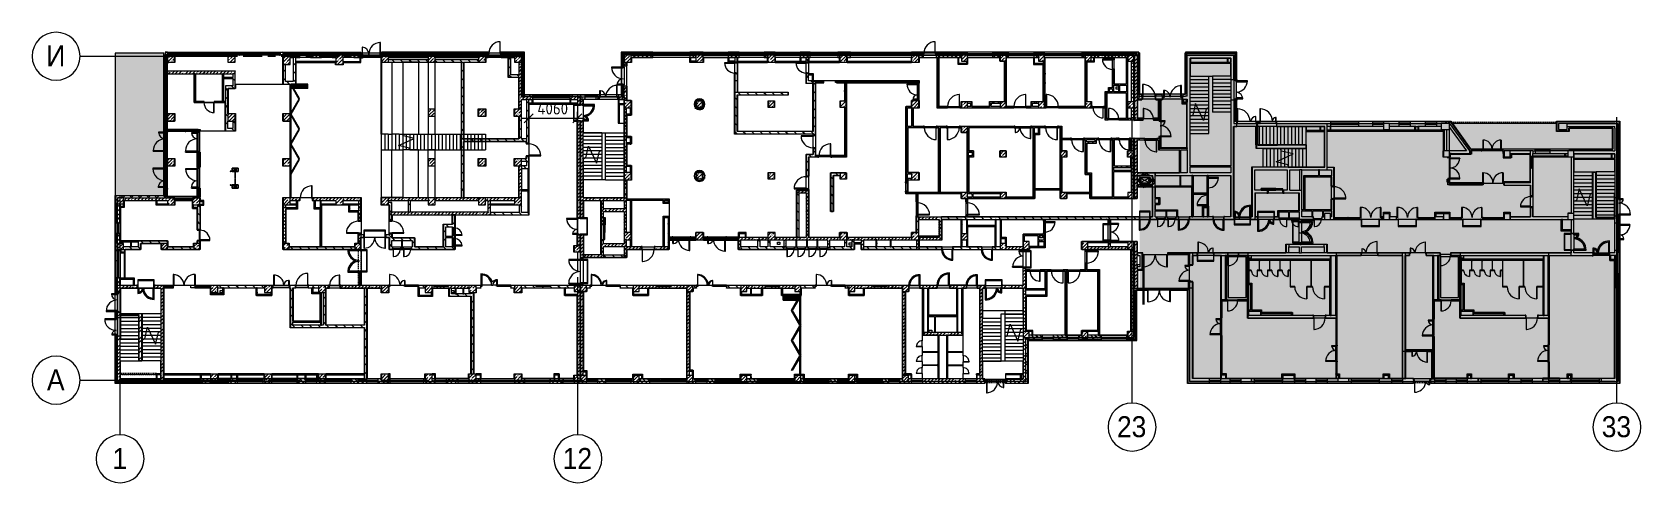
# Model space of a CAD drawing. Header units: millimetres. Extents: x 81368 to 286493, y -8553 to 29000.
# Drawn here: x 152254 to 286493, y -8553 to 29000 of the extents above; entities that cross this region are included whole.
import ezdxf

# ---------------------------------------------------------------- set-up
doc = ezdxf.new("R2010")
doc.units = ezdxf.units.MM
doc.linetypes.add('200_ШТРИХ__ш1_п0_6_', pattern=[160, 100, -60])
doc.linetypes.add('Осевая', pattern=[3175, 635, -476.25, 1587.5, -476.25])
for name, color, linetype, lineweight in [('A-ANNO-DIMS', 7, 'Continuous', 9), ('A-ANNO-DIMS-500', 7, 'Continuous', 9), ('A-DETL-4', 7, 'Continuous', 5), ('A-DETL-5', 7, 'Continuous', 30), ('A-DETL-MBND-1', 7, '200_ШТРИХ__ш1_п0_6_', 9), ('A-DOOR-7', 7, 'Continuous', 5), ('A-GENM-3', 7, 'Continuous', 5), ('A-GLAZ-2', 7, 'Continuous', 5), ('A-GLAZ-CURT-1', 7, 'Continuous', 5), ('A-GLAZ-CWMG-2', 7, 'Continuous', 5), ('A-WALL', 7, 'Continuous', 9), ('A-WALL-6', 7, 'Continuous', 5), ('I-WALL-6', 7, 'Continuous', 5), ('M-EQPM-2', 7, 'Continuous', 5), ('S-COLS-1', 7, 'Continuous', 5), ('S-STRS-1', 7, 'Continuous', 5), ('S-STRS-MBND-1', 7, 'Continuous', 5), ('Оси', 7, 'Continuous', 9), ('Оси-1', 7, 'Continuous', 20), ('Оси-2', 7, 'Осевая', 9)]:
    doc.layers.add(name, color=color, linetype=linetype, lineweight=lineweight)
for name, color, linetype, lineweight, true_color in [('A-DETL-3', 7, 'Continuous', 5, 0x737373), ('A-DETL-GENF-7', 7, 'Continuous', 5, 0xaaaaaa), ('A-DETL-GENF-8', 7, 'Continuous', 5, 0xe2e2e2), ('A-DETL-GENF-9', 7, 'Continuous', 5, 0xb7b7b7), ('A-DOOR-3', 7, 'Continuous', 5, 0xb7b7b7), ('A-DOOR-4', 7, 'Continuous', 5, 0x737373), ('A-DOOR-5', 7, 'Continuous', 5, 0xe2e2e2), ('A-DOOR-6', 7, 'Continuous', 5, 0xaaaaaa), ('A-DOOR-FRAM-3', 7, 'Continuous', 5, 0xb7b7b7), ('A-DOOR-FRAM-4', 7, 'Continuous', 5, 0xe2e2e2), ('A-DOOR-FRAM-5', 7, 'Continuous', 5, 0xaaaaaa), ('A-FLOR-2', 7, 'Continuous', 5, 0xb7b7b7), ('A-FLOR-3', 7, 'Continuous', 5, 0xaaaaaa), ('A-GENM-2', 7, 'Continuous', 5, 0x737373), ('A-GENM-4', 7, 'Continuous', 5, 0xe2ddcd), ('A-GLAZ-1', 7, 'Continuous', 5, 0x737373), ('A-GLAZ-CURT-2', 7, 'Continuous', 5, 0x737373), ('A-GLAZ-CWMG-3', 7, 'Continuous', 5, 0x383e42), ('A-GLAZ-CWMG-4', 7, 'Continuous', 5, 0x737373), ('A-WALL-4', 7, 'Continuous', 5, 0x737373), ('A-WALL-5', 7, 'Continuous', 9, 0x737373), ('I-WALL-4', 7, 'Continuous', 5, 0xe7e7e7), ('I-WALL-5', 7, 'Continuous', 9, 0xe7e7e7), ('I-WALL-7', 7, 'Continuous', 5, 0x737373), ('I-WALL-8', 7, 'Continuous', 5, 0x787878), ('M-EQPM-3', 7, 'Continuous', 5, 0x737373), ('S-COLS-2', 7, 'Continuous', 5, 0x737373), ('S-STRS-2', 7, 'Continuous', 5, 0x737373), ('S-STRS-MBND-2', 7, 'Continuous', 5, 0x737373)]:
    doc.layers.add(name, color=color, linetype=linetype, lineweight=lineweight, true_color=true_color)
doc.layers.add('A-DETL-GENF-6', color=7, linetype='Continuous', lineweight=9, true_color=0xc0c0c0, transparency=0.4)
doc.styles.add('Arial_1', font='arial.ttf', dxfattribs={"width": 0.9, "height": 1750})
doc.styles.add('ISOCPEUR_2', font='isocpeur.ttf', dxfattribs={"width": 0.9, "height": 1000})
doc.dimstyles.new('ISO-2_0_0_9К_Средний_округл2_2', dxfattribs={"dimscale": 304.8, "dimtxt": 995.981176, "dimasz": 2.46063, "dimexe": 1.968504, "dimexo": 0, "dimgap": 0, "dimtad": 1, "dimdec": 0, "dimrnd": 10, "dimzin": 0, "dimdsep": 46, "dimtxsty": 'ISOCPEUR_2', "dimblk1": 'OBLIQUE', "dimblk2": 'OBLIQUE', "dimsah": 1, "dimcen": 0.09, "dimdle": 1.968504, "dimazin": 0, "dimtfac": 1, "dimtdec": 4, "dimtix": 1, "dimtmove": 0, "dimatfit": 3, "dimfxl": 1, "dimtvp": 1, "dimtolj": 1, "dimtzin": 0, "dimarcsym": 2})
pattern_1 = [(45, (159482.88, 0), (-285.1231, 285.1231), []), (45, (159768, 0), (-285.1231, 285.1231), [504.031, -100.806, 16.764, -84.042])]
pattern_2 = [(45, (159482.9, 0), (-353.5534, 353.5534), []), (135, (159482.9, 0), (-353.5534, -353.5534), [])]
pattern_3 = [(135, (159482.9, 0), (-377.1708, -377.1708), [533.4, -88.9, 17.78, -88.9]), (135, (159482.9, 376.94), (-377.1708, -377.1708), []), (50, (159482.9, 0), (637.6445, -55.7866), [66.675, -733.425]), (355, (159482.9, 0), (-123.3494, 668.699), [53.34, -586.74]), (100.451, (159536, -4.65), (514.299, 612.908), [56.665, -623.315]), (46.184, (159482.9, 177.8), (948.7764, -147.15), [100.012, -1100.137]), (96.636, (159561.9, 165.5), (830.909, 865.997), [84.998, -934.973]), (351.184, (159482.9, 177.8), (830.918, 865.988), [80.01, -880.11]), (21, (159571.8, 133.35), (530.6506, -357.9283), [66.675, -733.425]), (326, (159571.8, 133.35), (216.308, 644.6585), [53.34, -586.74]), (71.451, (159616, 103.5), (746.9596, 286.7243), [56.665, -623.315]), (37.5, (159482.88, 0), (10.81053, 295.9426), [16.764, -562.864, 16.764, -578.866, -588.962]), (37.5, (159482.88, 0), (10.81053, 295.9426), [-1175.258, 16.764, -572.198]), (7.5, (159482.88, 0), (233.8692, 350.6318), [16.764, -322.834, 16.764, -549.529, -224.472]), (7.5, (159482.88, 0), (233.8692, 350.6318), [-905.891, 16.764, -207.708]), (327.5, (159284.63, 0), (474.5678, -20.0513), [16.764, -205.486, 16.764, -676.656, -920.115]), (327.5, (159284.63, 0), (474.5678, -20.0513), [-915.67, 16.764, -903.351]), (317.5, (159195.73, 0), (518.4522, 88.9934), [16.764, -272.161, 16.764, -443.738, -653.415]), (317.5, (159195.73, 0), (518.4522, 88.9934), [-749.427, 16.764, -636.651])]
pattern_4 = [(135, (159482.9, 0), (-353.5534, -353.5534), [])]
pattern_5 = [(135, (159482.88, 0), (-176.7767, -176.7767), [])]
pattern_6 = [(135, (1826.41, 114.685), (-14.14214, -14.14214), []), (225, (1826.41, 114.685), (14.14214, -14.14214), [])]
pattern_7 = [(45, (-296.384, 114.685), (-14.1421, 14.1421), []), (135, (-296.384, 114.685), (-14.1421, -14.1421), [])]
pattern_8 = [(135, (1751.41, 114.685), (-14.14214, -14.14214), []), (225, (1751.41, 114.685), (14.14214, -14.14214), [])]
pattern_9 = [(45, (-371.384, 114.685), (-14.1421, 14.1421), []), (135, (-371.384, 114.685), (-14.1421, -14.1421), [])]
pattern_10 = [(135, (1826.41, 164.685), (-14.14214, -14.14214), []), (225, (1826.41, 164.685), (14.14214, -14.14214), [])]
pattern_11 = [(45, (-296.384, 164.685), (-14.1421, 14.1421), []), (135, (-296.384, 164.685), (-14.1421, -14.1421), [])]
pattern_12 = [(45, (159482.88, 0), (-176.7767, 176.7767), [])]
pattern_13 = [(135, (1601.41, 114.685), (-14.14214, -14.14214), []), (225, (1601.41, 114.685), (14.14214, -14.14214), [])]
pattern_14 = [(45, (-521.384, 114.685), (-14.1421, 14.1421), []), (135, (-521.384, 114.685), (-14.1421, -14.1421), [])]
pattern_15 = [(135, (1751.41, 164.685), (-14.14214, -14.14214), []), (225, (1751.41, 164.685), (14.14214, -14.14214), [])]
pattern_16 = [(45, (-371.384, 164.685), (-14.1421, 14.1421), []), (135, (-371.384, 164.685), (-14.1421, -14.1421), [])]
pattern_17 = [(45, (159482.9, 0), (-427.684, 427.684), []), (45, (159768, 0), (-427.684, 427.684), [])]
pattern_18 = [(135, (1751.41, 174.685), (-14.14214, -14.14214), []), (225, (1751.41, 174.685), (14.14214, -14.14214), [])]
pattern_19 = [(45, (-371.384, 174.685), (-14.1421, 14.1421), []), (135, (-371.384, 174.685), (-14.1421, -14.1421), [])]
pattern_20 = [(135, (1826.41, 174.685), (-14.14214, -14.14214), []), (225, (1826.41, 174.685), (14.14214, -14.14214), [])]
pattern_21 = [(45, (-296.384, 174.685), (-14.1421, 14.1421), []), (135, (-296.384, 174.685), (-14.1421, -14.1421), [])]
pattern_22 = [(135, (1951.41, 164.685), (-14.14214, -14.14214), []), (225, (1951.41, 164.685), (14.14214, -14.14214), [])]
pattern_23 = [(45, (-171.384, 164.685), (-14.1421, 14.1421), []), (135, (-171.384, 164.685), (-14.1421, -14.1421), [])]
pattern_24 = [(45, (159482.9, 0), (-530.33, 530.33), []), (135, (159482.9, 0), (-530.33, -530.33), [])]

msp = doc.modelspace()

# ---------------------------------------------------------------- texts
at = {"layer": 'Оси', "char_height": 1750, "attachment_point": 1, "style": 'Arial_1'}
for s, insert, width in [('\\fArial|b0|i0|c204|p34|;\\W.9;И', (153431.7, 27905.2), 1948.101), ('\\fArial|b0|i0|c204|p34|;\\W.9;А', (153490.2, 905.2), 1803.797), ('23', (242779.8, -3003), 3030.379), ('33', (283229.8, -3003), 3030.379), ('\\fArial|b0|i0|c204|p34|;\\W.9;1', (158955.3, -5649.6), 1515.189), ('12', (196529.8, -5649.6), 3030.379)]:
    msp.add_mtext(s, dxfattribs=dict(at, insert=insert, width=width))

# ---------------------------------------------------------------- blocks, each defined once
blk = doc.blocks.new('BSC_Колонна _Прямоугольная - 600х600-23286269-1_2_3_птичка')
at = {"layer": 'S-COLS-1'}
h = blk.add_hatch(dxfattribs=at)
h.set_pattern_fill('FP_70', color=256, style=0, pattern_type=2)
h.set_pattern_definition([(45, (-29509.74, -7600), (-285.123, 285.123), []), (45, (-29224.6, -7600), (-285.123, 285.123), [504.031, -100.806, 16.764, -84.042])])
h.paths.add_polyline_path([(300, -300), (300, 300), (-300, 300), (-300, -300), (119, -300)])
for p, q in [((300, 300), (-300, 300)), ((-300, 300), (-300, -300)), ((300, -300), (300, 300)), ((-300, -300), (300, -300))]:
    blk.add_line(p, q, dxfattribs=at)
blk = doc.blocks.new('BSC_Колонна _Прямоугольная - 500х500-23286270-1_2_3_птичка')
at = {"layer": 'S-COLS-1'}
h = blk.add_hatch(dxfattribs=at)
h.set_pattern_fill('FP_71', color=256, style=0, pattern_type=2)
h.set_pattern_definition([(45, (-38790, -7650), (-285.123, 285.123), []), (45, (-38504.88, -7650), (-285.123, 285.123), [504.031, -100.806, 16.764, -84.042])])
h.paths.add_polyline_path([(-250, -250), (250, -250), (250, 250), (-250, 250), (-250, -105)])
for p, q in [((250, 250), (-250, 250)), ((-250, 250), (-250, -250)), ((250, -250), (250, 250)), ((-250, -250), (250, -250))]:
    blk.add_line(p, q, dxfattribs=at)
blk = doc.blocks.new('BSC_Колонна _Прямоугольная - 500х500-V29-1_2_3_птичка')
at = {"layer": 'S-COLS-1'}
h = blk.add_hatch(dxfattribs=at)
h.set_pattern_fill('FP_72', color=256, style=0, pattern_type=2)
h.set_pattern_definition([(45, (-43160, -7650), (-285.123, 285.123), []), (45, (-42874.88, -7650), (-285.123, 285.123), [504.031, -100.806, 16.764, -84.042])])
h.paths.add_polyline_path([(250, -250), (250, 250), (-250, 250), (-250, -250)])
for p, q in [((250, 250), (-250, 250)), ((-250, 250), (-250, -250)), ((250, -250), (250, 250)), ((-250, -250), (250, -250))]:
    blk.add_line(p, q, dxfattribs=at)
blk = doc.blocks.new('BSC_Колонна _Прямоугольная - 500х500-V30-1_2_3_птичка')
at = {"layer": 'S-COLS-1'}
h = blk.add_hatch(dxfattribs=at)
h.set_pattern_fill('FP_73', color=256, style=0, pattern_type=2)
h.set_pattern_definition([(45, (-47660, -7650), (-285.123, 285.123), []), (45, (-47374.88, -7650), (-285.123, 285.123), [504.031, -100.806, 16.764, -84.042])])
h.paths.add_polyline_path([(-250, -250), (250, -250), (250, 250), (-250, 250), (-250, -105)])
for p, q in [((250, 250), (-250, 250)), ((-250, 250), (-250, -250)), ((250, -250), (250, 250)), ((-250, -250), (250, -250))]:
    blk.add_line(p, q, dxfattribs=at)
blk = doc.blocks.new('BSC_Колонна _Прямоугольная - 500х500-V31-1_2_3_птичка')
at = {"layer": 'S-COLS-1'}
h = blk.add_hatch(dxfattribs=at)
h.set_pattern_fill('FP_74', color=256, style=0, pattern_type=2)
h.set_pattern_definition([(45, (-52160, -7650), (-285.123, 285.123), []), (45, (-51874.88, -7650), (-285.123, 285.123), [504.031, -100.806, 16.764, -84.042])])
h.paths.add_polyline_path([(250, -250), (250, 250), (-250, 250), (-250, -250)])
for p, q in [((250, 250), (-250, 250)), ((-250, 250), (-250, -250)), ((250, -250), (250, 250)), ((-250, -250), (250, -250))]:
    blk.add_line(p, q, dxfattribs=at)
blk = doc.blocks.new('BSC_Колонна _Прямоугольная - 500х500-V32-1_2_3_птичка')
at = {"layer": 'S-COLS-1'}
h = blk.add_hatch(dxfattribs=at)
h.set_pattern_fill('FP_75', color=256, style=0, pattern_type=2)
h.set_pattern_definition([(45, (-61160, -7650), (-285.1231, 285.1231), []), (45, (-60874.88, -7650), (-285.123, 285.123), [504.031, -100.806, 16.764, -84.042])])
h.paths.add_polyline_path([(250, -250), (250, 250), (-250, 250), (-250, -250)])
for p, q in [((250, 250), (-250, 250)), ((-250, 250), (-250, -250)), ((250, -250), (250, 250)), ((-250, -250), (250, -250))]:
    blk.add_line(p, q, dxfattribs=at)
blk = doc.blocks.new('BSC_Колонна _Прямоугольная - 600х600-V33-1_2_3_птичка')
at = {"layer": 'S-COLS-1'}
h = blk.add_hatch(dxfattribs=at)
h.set_pattern_fill('FP_76', color=256, style=0, pattern_type=2)
h.set_pattern_definition([(45, (-25860, -200), (-285.123, 285.123), []), (45, (-25574.88, -200), (-285.123, 285.123), [504.031, -100.806, 16.764, -84.042])])
h.paths.add_polyline_path([(300, -300), (300, 300), (-300, 300), (-300, -300), (42, -300)])
for p, q in [((300, 300), (-300, 300)), ((-300, 300), (-300, -300)), ((300, -300), (300, 300)), ((-300, -300), (300, -300))]:
    blk.add_line(p, q, dxfattribs=at)
blk = doc.blocks.new('BSC_Колонна _Прямоугольная - 600х600-V34-1_2_3_птичка')
at = {"layer": 'S-COLS-1'}
h = blk.add_hatch(dxfattribs=at)
h.set_pattern_fill('FP_77', color=256, style=0, pattern_type=2)
h.set_pattern_definition([(45, (-29509.74, -200), (-285.123, 285.123), []), (45, (-29224.6, -200), (-285.123, 285.123), [504.031, -100.806, 16.764, -84.042])])
h.paths.add_polyline_path([(110, -300), (300, -300), (300, 300), (-300, 300), (-300, -300)])
for p, q in [((300, 300), (-300, 300)), ((-300, 300), (-300, -300)), ((300, -300), (300, 300)), ((-300, -300), (300, -300))]:
    blk.add_line(p, q, dxfattribs=at)
blk = doc.blocks.new('BSC_Колонна _Прямоугольная - 500х500-V35-1_2_3_птичка')
at = {"layer": 'S-COLS-1'}
h = blk.add_hatch(dxfattribs=at)
h.set_pattern_fill('FP_78', color=256, style=0, pattern_type=2)
h.set_pattern_definition([(45, (-38790, -150), (-285.123, 285.123), []), (45, (-38504.88, -150), (-285.123, 285.123), [504.031, -100.806, 16.764, -84.042])])
h.paths.add_polyline_path([(124, -250), (250, -250), (250, 250), (-250, 250), (-250, -250), (-30, -250)])
for p, q in [((250, 250), (-250, 250)), ((-250, 250), (-250, -250)), ((250, -250), (250, 250)), ((-250, -250), (250, -250))]:
    blk.add_line(p, q, dxfattribs=at)
blk = doc.blocks.new('BSC_Колонна _Прямоугольная - 500х500-V36-1_2_3_птичка')
at = {"layer": 'S-COLS-1'}
h = blk.add_hatch(dxfattribs=at)
h.set_pattern_fill('FP_79', color=256, style=0, pattern_type=2)
h.set_pattern_definition([(45, (-43160, -150), (-285.123, 285.123), []), (45, (-42874.88, -150), (-285.123, 285.123), [504.031, -100.806, 16.764, -84.042])])
h.paths.add_polyline_path([(250, -250), (250, 250), (-250, 250), (-250, -250)])
for p, q in [((250, 250), (-250, 250)), ((-250, 250), (-250, -250)), ((250, -250), (250, 250)), ((-250, -250), (250, -250))]:
    blk.add_line(p, q, dxfattribs=at)
blk = doc.blocks.new('BSC_Колонна _Прямоугольная - 500х500-V37-1_2_3_птичка')
at = {"layer": 'S-COLS-1'}
h = blk.add_hatch(dxfattribs=at)
h.set_pattern_fill('FP_80', color=256, style=0, pattern_type=2)
h.set_pattern_definition([(45, (-47660, -150), (-285.123, 285.123), []), (45, (-47374.88, -150), (-285.123, 285.123), [504.031, -100.806, 16.764, -84.042])])
h.paths.add_polyline_path([(250, -250), (250, 250), (-250, 250), (-250, -250)])
for p, q in [((250, 250), (-250, 250)), ((-250, 250), (-250, -250)), ((250, -250), (250, 250)), ((-250, -250), (250, -250))]:
    blk.add_line(p, q, dxfattribs=at)
blk = doc.blocks.new('BSC_Колонна _Прямоугольная - 500х500-V38-1_2_3_птичка')
at = {"layer": 'S-COLS-1'}
h = blk.add_hatch(dxfattribs=at)
h.set_pattern_fill('FP_81', color=256, style=0, pattern_type=2)
h.set_pattern_definition([(45, (-52160, -150), (-285.123, 285.123), []), (45, (-51874.88, -150), (-285.123, 285.123), [504.031, -100.806, 16.764, -84.042])])
h.paths.add_polyline_path([(-250, -250), (250, -250), (250, 250), (-250, 250), (-250, -245)])
for p, q in [((250, 250), (-250, 250)), ((-250, 250), (-250, -250)), ((250, -250), (250, 250)), ((-250, -250), (250, -250))]:
    blk.add_line(p, q, dxfattribs=at)
blk = doc.blocks.new('BSC_Колонна _Прямоугольная - 500х500-V39-1_2_3_птичка')
at = {"layer": 'S-COLS-1'}
h = blk.add_hatch(dxfattribs=at)
h.set_pattern_fill('FP_82', color=256, style=0, pattern_type=2)
h.set_pattern_definition([(45, (-61160, -150), (-285.123, 285.123), []), (45, (-60874.88, -150), (-285.123, 285.123), [504.031, -100.806, 16.764, -84.042])])
h.paths.add_polyline_path([(62, -250), (250, -250), (250, 250), (-250, 250), (-250, -250)])
for p, q in [((250, 250), (-250, 250)), ((-250, 250), (-250, -250)), ((250, -250), (250, 250)), ((-250, -250), (250, -250))]:
    blk.add_line(p, q, dxfattribs=at)
blk = doc.blocks.new('BSC_Колонна _Прямоугольная - 500х500-V40-1_2_3_птичка')
at = {"layer": 'S-COLS-1'}
h = blk.add_hatch(dxfattribs=at)
h.set_pattern_fill('FP_83', color=256, style=0, pattern_type=2)
h.set_pattern_definition([(45, (-65660, -150), (-285.1231, 285.1231), []), (45, (-65374.88, -150), (-285.1231, 285.1231), [504.031, -100.806, 16.764, -84.042])])
h.paths.add_polyline_path([(209, -250), (250, -250), (250, 250), (-250, 250), (-250, -250)])
for p, q in [((250, 250), (-250, 250)), ((-250, 250), (-250, -250)), ((250, -250), (250, 250)), ((-250, -250), (250, -250))]:
    blk.add_line(p, q, dxfattribs=at)
blk = doc.blocks.new('BSC_Колонна _Прямоугольная - 500х500-V41-1_2_3_птичка')
at = {"layer": 'S-COLS-1'}
h = blk.add_hatch(dxfattribs=at)
h.set_pattern_fill('FP_84', color=256, style=0, pattern_type=2)
h.set_pattern_definition([(45, (-75730, -3800), (-285.1231, 285.1231), []), (45, (-75444.88, -3800), (-285.1231, 285.1231), [504.031, -100.806, 16.764, -84.042])])
h.paths.add_polyline_path([(120, -250), (250, -250), (250, 250), (-250, 250), (-250, -250), (-30, -250)])
for p, q in [((250, 250), (-250, 250)), ((-250, 250), (-250, -250)), ((250, -250), (250, 250)), ((-250, -250), (250, -250))]:
    blk.add_line(p, q, dxfattribs=at)
blk = doc.blocks.new('BSC_Колонна _Прямоугольная - 500х500-V42-1_2_3_птичка')
at = {"layer": 'S-COLS-1'}
h = blk.add_hatch(dxfattribs=at)
h.set_pattern_fill('FP_85', color=256, style=0, pattern_type=2)
h.set_pattern_definition([(45, (-80600, -3800), (-285.1231, 285.1231), []), (45, (-80314.88, -3800), (-285.1231, 285.1231), [504.031, -100.806, 16.764, -84.042])])
h.paths.add_polyline_path([(250, -250), (250, 250), (-250, 250), (-250, -250), (141, -250)])
for p, q in [((250, 250), (-250, 250)), ((-250, 250), (-250, -250)), ((250, -250), (250, 250)), ((-250, -250), (250, -250))]:
    blk.add_line(p, q, dxfattribs=at)
blk = doc.blocks.new('BSC_Колонна _Прямоугольная - 500х500-V43-1_2_3_птичка')
at = {"layer": 'S-COLS-1'}
h = blk.add_hatch(dxfattribs=at)
h.set_pattern_fill('FP_86', color=256, style=0, pattern_type=2)
h.set_pattern_definition([(45, (-65660, -7650), (-285.1231, 285.1231), []), (45, (-65374.88, -7650), (-285.1231, 285.1231), [504.031, -100.806, 16.764, -84.042])])
h.paths.add_polyline_path([(-30, -250), (250, -250), (250, 22), (220, 22), (220, 30), (250, 30), (250, 250), (-250, 250), (-250, -250)])
for p, q in [((220, 250), (-250, 250)), ((-250, 250), (-250, -250)), ((250, -250), (250, 22)), ((-250, -250), (250, -250))]:
    blk.add_line(p, q, dxfattribs=at)
blk = doc.blocks.new('BSC_Колонна _Прямоугольная - 600х600-23205240-1_2_3_птичка')
at = {"layer": 'S-COLS-1'}
h = blk.add_hatch(dxfattribs=at)
h.set_pattern_fill('FP_87', color=256, style=0, pattern_type=2)
h.set_pattern_definition([(45, (-66460, -12000), (-285.1231, 285.1231), []), (45, (-66174.88, -12000), (-285.1231, 285.1231), [504.031, -100.806, 16.764, -84.042])])
h.paths.add_polyline_path([(-300, -300), (300, -300), (300, 300), (-300, 300), (-300, -100)])
for p, q in [((300, 300), (-300, 300)), ((-300, 300), (-300, -300)), ((300, -300), (300, 300)), ((-300, -300), (300, -300))]:
    blk.add_line(p, q, dxfattribs=at)
blk = doc.blocks.new('BSC_Колонна _Прямоугольная - 600х800-24078684-1_2_3_птичка')
at = {"layer": 'S-COLS-1'}
h = blk.add_hatch(dxfattribs=at)
h.set_pattern_fill('FP_88', color=256, style=0, pattern_type=2)
h.set_pattern_definition([(45, (-14010, -26700), (-285.123, 285.123), []), (45, (-13724.88, -26700), (-285.123, 285.123), [504.031, -100.806, 16.764, -84.042])])
h.paths.add_polyline_path([(-300, -400), (300, -400), (300, 400), (-300, 400), (-300, 200)])
for p, q in [((300, 400), (-300, 400)), ((-300, 400), (-300, -400)), ((300, -400), (300, 400)), ((-300, -400), (300, -400))]:
    blk.add_line(p, q, dxfattribs=at)
blk = doc.blocks.new('BSC_Колонна _Прямоугольная - 600х600-V44-1_2_3_птичка')
at = {"layer": 'S-COLS-1'}
h = blk.add_hatch(dxfattribs=at)
h.set_pattern_fill('FP_90', color=256, style=0, pattern_type=2)
h.set_pattern_definition([(45, (-14010, -14900), (-285.123, 285.123), []), (45, (-13724.88, -14900), (-285.123, 285.123), [504.031, -100.806, 16.764, -84.042])])
h.paths.add_polyline_path([(220, -300), (300, -300), (300, 300), (-300, 300), (-300, -300), (-80, -300)])
for p, q in [((300, 300), (-300, 300)), ((-300, 300), (-300, -300)), ((300, -300), (300, 300)), ((-300, -300), (300, -300))]:
    blk.add_line(p, q, dxfattribs=at)
blk = doc.blocks.new('BSC_Колонна _Прямоугольная - 600х600-23295697-1_2_3_птичка')
at = {"layer": 'S-COLS-1'}
h = blk.add_hatch(dxfattribs=at)
h.set_pattern_fill('FP_91', color=256, style=0, pattern_type=2)
h.set_pattern_definition([(45, (-14010, -18150), (-285.123, 285.123), []), (45, (-13724.88, -18150), (-285.123, 285.123), [504.031, -100.806, 16.764, -84.042])])
h.paths.add_polyline_path([(-300, -300), (300, -300), (300, 300), (-300, 300), (-300, 281)])
for p, q in [((300, 300), (-300, 300)), ((-300, 300), (-300, -300)), ((300, -300), (300, 300)), ((-300, -300), (300, -300))]:
    blk.add_line(p, q, dxfattribs=at)
blk = doc.blocks.new('BSC_Колонна _Прямоугольная - 600х600-V45-1_2_3_птичка')
at = {"layer": 'S-COLS-1'}
h = blk.add_hatch(dxfattribs=at)
h.set_pattern_fill('FP_92', color=256, style=0, pattern_type=2)
h.set_pattern_definition([(45, (-14010, -21900), (-285.123, 285.123), []), (45, (-13724.88, -21900), (-285.123, 285.123), [504.031, -100.806, 16.764, -84.042])])
h.paths.add_polyline_path([(-300, -300), (300, -300), (300, 300), (-300, 300), (-300, -108)])
for p, q in [((300, 300), (-300, 300)), ((-300, 300), (-300, -300)), ((300, -300), (300, 300)), ((-300, -300), (300, -300))]:
    blk.add_line(p, q, dxfattribs=at)
blk = doc.blocks.new('BSC_Колонна _Прямоугольная - 600х600-V46-1_2_3_птичка')
at = {"layer": 'S-COLS-1'}
h = blk.add_hatch(dxfattribs=at)
h.set_pattern_fill('FP_93', color=256, style=0, pattern_type=2)
h.set_pattern_definition([(45, (-25860, -7600), (-285.123, 285.123), []), (45, (-25574.88, -7600), (-285.123, 285.123), [504.031, -100.806, 16.764, -84.042])])
h.paths.add_polyline_path([(-111, -300), (300, -300), (300, 300), (-300, 300), (-300, -300)])
for p, q in [((300, 300), (-300, 300)), ((-300, 300), (-300, -300)), ((300, -300), (300, 300)), ((-300, -300), (300, -300))]:
    blk.add_line(p, q, dxfattribs=at)
blk = doc.blocks.new('BSC_Колонна _Прямоугольная - 600х600-V47-1_2_3_птичка')
at = {"layer": 'S-COLS-1'}
h = blk.add_hatch(dxfattribs=at)
h.set_pattern_fill('FP_94', color=256, style=0, pattern_type=2)
h.set_pattern_definition([(45, (-26110, -26800), (-285.123, 285.123), []), (45, (-25824.88, -26800), (-285.123, 285.123), [504.031, -100.806, 16.764, -84.042])])
h.paths.add_polyline_path([(300, -300), (300, 300), (-300, 300), (-300, -300), (-208, -300)])
for p, q in [((300, 300), (-300, 300)), ((-300, 300), (-300, -300)), ((300, -300), (300, 300)), ((-300, -300), (300, -300))]:
    blk.add_line(p, q, dxfattribs=at)
blk = doc.blocks.new('BSC_Колонна _Прямоугольная - 600х600-V48-1_2_3_птичка')
at = {"layer": 'S-COLS-1'}
h = blk.add_hatch(dxfattribs=at)
h.set_pattern_fill('FP_95', color=256, style=0, pattern_type=2)
h.set_pattern_definition([(45, (-26110, -14900), (-285.123, 285.123), []), (45, (-25824.88, -14900), (-285.123, 285.123), [504.031, -100.806, 16.764, -84.042])])
h.paths.add_polyline_path([(-300, -300), (300, -300), (300, 300), (-300, 300), (-300, -97)])
for p, q in [((300, 300), (-300, 300)), ((-300, 300), (-300, -300)), ((300, -300), (300, 300)), ((-300, -300), (300, -300))]:
    blk.add_line(p, q, dxfattribs=at)
blk = doc.blocks.new('BSC_Колонна _Прямоугольная - 600х600-V49-1_2_3_птичка')
at = {"layer": 'S-COLS-1'}
h = blk.add_hatch(dxfattribs=at)
h.set_pattern_fill('FP_96', color=256, style=0, pattern_type=2)
h.set_pattern_definition([(45, (-66460, -17000), (-285.1231, 285.1231), []), (45, (-66174.88, -17000), (-285.1231, 285.1231), [504.031, -100.806, 16.764, -84.042])])
h.paths.add_polyline_path([(288, -300), (300, -300), (300, 300), (-300, 300), (-300, -300)])
for p, q in [((300, 300), (-300, 300)), ((-300, 300), (-300, -300)), ((300, -300), (300, 300)), ((-300, -300), (300, -300))]:
    blk.add_line(p, q, dxfattribs=at)
blk = doc.blocks.new('BSC_Колонна _Прямоугольная - 500х500-23287078-1_2_3_птичка')
at = {"layer": 'S-COLS-1'}
h = blk.add_hatch(dxfattribs=at)
h.set_pattern_fill('FP_97', color=256, style=0, pattern_type=2)
h.set_pattern_definition([(45, (-84450, -22950), (-285.1231, 285.1231), []), (45, (-84164.88, -22950), (-285.1231, 285.1231), [504.031, -100.806, 16.764, -84.042])])
h.paths.add_polyline_path([(8, -250), (250, -250), (250, 250), (-250, 250), (-250, -250)])
for p, q in [((250, 250), (-250, 250)), ((-250, 250), (-250, -250)), ((250, -250), (250, 250)), ((-250, -250), (250, -250))]:
    blk.add_line(p, q, dxfattribs=at)
blk = doc.blocks.new('110_Дверь_СКБ_1Ст_Внутренняя1 - Д-8 950x2100h_охрана-31784688-1_2_3_птичка')
at = {"layer": 'A-DOOR-3'}
for p, q in [((437.5, 950), (397.5, 950)), ((397.5, 950), (397.5, 100)), ((397.5, 100), (437.5, 100)), ((437.5, 100), (437.5, 950))]:
    blk.add_line(p, q, dxfattribs=at)
blk.add_arc((437.5, 100), 850, 90, 180, dxfattribs=at)
at = {"layer": 'A-DOOR-FRAM-3'}
for p, q in [((-422.5, 108), (-492.5, 108)), ((-492.5, 108), (-492.5, 100)), ((-492.5, 100), (-422.5, 100)), ((-437.5, 100), (-462.5, 100)), ((-462.5, 100), (-462.5, -100)), ((-412.5, 100), (-437.5, 100)), ((-437.5, 100), (-437.5, 20)), ((-437.5, -100), (-437.5, 100)), ((-422.5, 100), (-437.5, 100)), ((-437.5, 100), (-437.5, 99)), ((-437.5, 99), (-422.5, 99)), ((-437.5, 20), (-402.5, 20)), ((-422.5, 20), (-437.5, 20)), ((-437.5, 20), (-437.5, -100)), ((-422.5, 100), (-422.5, 108)), ((-422.5, 99), (-422.5, 100)), ((-422.5, -100), (-422.5, 20)), ((-412.5, 60), (-412.5, 100)), ((-402.5, 60), (-412.5, 60)), ((-402.5, 20), (-402.5, 60)), ((437.5, 60), (427.5, 60)), ((427.5, 60), (427.5, 20)), ((427.5, 20), (462.5, 20)), ((437.5, 100), (437.5, 60)), ((462.5, 100), (437.5, 100)), ((517.5, 108), (447.5, 108)), ((447.5, 108), (447.5, 100)), ((462.5, 100), (447.5, 100)), ((447.5, 100), (447.5, 99)), ((447.5, 100), (517.5, 100)), ((447.5, 99), (462.5, 99)), ((462.5, 20), (447.5, 20)), ((447.5, 20), (447.5, -100)), ((462.5, 20), (462.5, 100)), ((487.5, 100), (462.5, 100)), ((462.5, 100), (462.5, -100)), ((462.5, 99), (462.5, 100)), ((462.5, -100), (462.5, 20)), ((487.5, -100), (487.5, 100)), ((517.5, 100), (517.5, 108)), ((-422.5, -100), (-492.5, -100)), ((-492.5, -100), (-492.5, -108)), ((-492.5, -108), (-422.5, -108)), ((-462.5, -100), (-437.5, -100)), ((-437.5, -100), (-422.5, -100)), ((-422.5, -108), (-422.5, -100)), ((447.5, -100), (462.5, -100)), ((517.5, -100), (447.5, -100)), ((447.5, -100), (447.5, -108)), ((447.5, -108), (517.5, -108)), ((462.5, -100), (487.5, -100)), ((517.5, -108), (517.5, -100))]:
    blk.add_line(p, q, dxfattribs=at)
blk = doc.blocks.new('110_Дверь_СКБ_1Ст_Внутренняя1 - Д-8 950x2100h_охрана-32224770-1_2_3_птичка')
at = {"layer": 'A-DOOR-3'}
for p, q in [((437, 890), (397, 890)), ((397, 890), (397, 40)), ((397, 40), (437, 40)), ((437, 40), (437, 890))]:
    blk.add_line(p, q, dxfattribs=at)
blk.add_arc((437, 40), 850, 90, 180, dxfattribs=at)
at = {"layer": 'A-DOOR-FRAM-3'}
for p, q in [((-423, 48), (-493, 48)), ((-493, 48), (-493, 40)), ((-493, 40), (-423, 40)), ((-438, 40), (-463, 40)), ((-463, 40), (-463, -40)), ((-413, 40), (-438, 40)), ((-438, 40), (-438, -40)), ((-438, -40), (-438, 40)), ((-423, 40), (-438, 40)), ((-438, 40), (-438, 39)), ((-438, 39), (-423, 39)), ((-423, 40), (-423, 48)), ((-423, 39), (-423, 40)), ((-413, 0), (-413, 40)), ((-403, 0), (-413, 0)), ((-403, -40), (-403, 0)), ((437, 0), (427, 0)), ((427, 0), (427, -40)), ((437, 40), (437, 0)), ((462, 40), (437, 40)), ((517, 48), (447, 48)), ((447, 48), (447, 40)), ((462, 40), (447, 40)), ((447, 40), (447, 39)), ((447, 40), (517, 40)), ((447, 39), (462, 39)), ((462, -40), (462, 40)), ((487, 40), (462, 40)), ((462, 40), (462, -40)), ((462, 39), (462, 40)), ((487, -40), (487, 40)), ((517, 40), (517, 48)), ((-423, -40), (-493, -40)), ((-493, -40), (-493, -48)), ((-493, -48), (-423, -48)), ((-463, -40), (-438, -40)), ((-423, -39), (-438, -39)), ((-438, -39), (-438, -40)), ((-438, -40), (-403, -40)), ((-438, -40), (-423, -40)), ((-423, -40), (-423, -39)), ((-423, -48), (-423, -40)), ((427, -40), (462, -40)), ((462, -39), (447, -39)), ((447, -39), (447, -40)), ((447, -40), (462, -40)), ((517, -40), (447, -40)), ((447, -40), (447, -48)), ((447, -48), (517, -48)), ((462, -40), (462, -39)), ((462, -40), (487, -40)), ((517, -48), (517, -40))]:
    blk.add_line(p, q, dxfattribs=at)
blk = doc.blocks.new('110_Дверь_СКБ_1Ст_Внутренняя1 - Д-7а_л__950x2100h_Туалет-32220591-1_2_3_птичка')
at = {"layer": 'A-DOOR-3'}
for p, q in [((487.5, 1060), (447.5, 1060)), ((447.5, 1060), (447.5, 110)), ((447.5, 110), (487.5, 110)), ((487.5, 110), (487.5, 1060))]:
    blk.add_line(p, q, dxfattribs=at)
blk.add_arc((487.5, 110), 950, 90, 180, dxfattribs=at)
at = {"layer": 'A-DOOR-FRAM-3'}
for p, q in [((-472.5, 118), (-542.5, 118)), ((-542.5, 118), (-542.5, 110)), ((-542.5, 110), (-472.5, 110)), ((-487.5, 110), (-512.5, 110)), ((-512.5, 110), (-512.5, -110)), ((-462.5, 110), (-487.5, 110)), ((-487.5, 110), (-487.5, 30)), ((-487.5, -110), (-487.5, 110)), ((-472.5, 110), (-487.5, 110)), ((-487.5, 110), (-487.5, 109)), ((-487.5, 109), (-472.5, 109)), ((-487.5, 30), (-452.5, 30)), ((-472.5, 30), (-487.5, 30)), ((-487.5, 30), (-487.5, -110)), ((-472.5, 110), (-472.5, 118)), ((-472.5, 109), (-472.5, 110)), ((-472.5, -110), (-472.5, 30)), ((-462.5, 70), (-462.5, 110)), ((-452.5, 70), (-462.5, 70)), ((-452.5, 30), (-452.5, 70)), ((487.5, 70), (477.5, 70)), ((477.5, 68.4), (477.5, 30)), ((477.5, 30), (512.5, 30)), ((487.5, 110), (487.5, 70)), ((512.5, 110), (487.5, 110)), ((567.5, 118), (497.5, 118)), ((497.5, 118), (497.5, 110)), ((512.5, 110), (497.5, 110)), ((497.5, 110), (497.5, 109)), ((497.5, 110), (567.5, 110)), ((497.5, 109), (512.5, 109)), ((512.5, 30), (497.5, 30)), ((497.5, 30), (497.5, -110)), ((512.5, 30), (512.5, 110)), ((537.5, 110), (512.5, 110)), ((512.5, 110), (512.5, -110)), ((512.5, 109), (512.5, 110)), ((512.5, -110), (512.5, 30)), ((537.5, -110), (537.5, 110)), ((567.5, 110), (567.5, 118)), ((-472.5, -110), (-542.5, -110)), ((-542.5, -110), (-542.5, -118)), ((-542.5, -118), (-472.5, -118)), ((-512.5, -110), (-487.5, -110)), ((-487.5, -110), (-472.5, -110)), ((-472.5, -118), (-472.5, -110)), ((497.5, -110), (512.5, -110)), ((567.5, -110), (497.5, -110)), ((497.5, -110), (497.5, -118)), ((497.5, -118), (567.5, -118)), ((512.5, -110), (537.5, -110)), ((567.5, -118), (567.5, -110))]:
    blk.add_line(p, q, dxfattribs=at)
blk = doc.blocks.new('110_Дверь_СКБ_2Ст - Д-2а_л_ Из коридора на лестницу-32216062-1_2_3_птичка')
at = {"layer": 'A-DOOR-3'}
for p, q in [((-637.5, 500), (-637.5, 100)), ((-587.5, 500), (-637.5, 500)), ((-637.5, 100), (-587.5, 100)), ((-587.5, 100), (-587.5, 500)), ((662.5, 1000), (612.5, 1000)), ((612.5, 1000), (612.5, 100)), ((612.5, 100), (662.5, 100)), ((662.5, 100), (662.5, 1000))]:
    blk.add_line(p, q, dxfattribs=at)
for centre, radius, start, end in [((-637.5, 100), 400, 360, 90), ((662.5, 100), 900, 90, 180)]:
    blk.add_arc(centre, radius, start, end, dxfattribs=at)
at = {"layer": 'A-DOOR-FRAM-3'}
for p, q in [((-672.5, 108), (-742.5, 108)), ((-742.5, 108), (-742.5, 100)), ((-742.5, 100), (-672.5, 100)), ((-637.5, 100), (-687.5, 100)), ((-687.5, 100), (-687.5, 20)), ((-687.5, 20), (-627.5, 20)), ((-672.5, 20), (-687.5, 20)), ((-687.5, 20), (-687.5, -100)), ((-672.5, 100), (-672.5, 108)), ((-672.5, -100), (-672.5, 20)), ((-637.5, 50), (-637.5, 100)), ((-627.5, 50), (-637.5, 50)), ((-627.5, 20), (-627.5, 50)), ((662.5, 50), (652.5, 50)), ((652.5, 50), (652.5, 20)), ((652.5, 20), (712.5, 20)), ((662.5, 100), (662.5, 50)), ((712.5, 100), (662.5, 100)), ((767.5, 108), (697.5, 108)), ((697.5, 108), (697.5, 100)), ((697.5, 100), (767.5, 100)), ((712.5, 20), (697.5, 20)), ((697.5, 20), (697.5, -100)), ((712.5, 20), (712.5, 100)), ((712.5, -100), (712.5, 20)), ((767.5, 100), (767.5, 108)), ((-672.5, -100), (-742.5, -100)), ((-742.5, -100), (-742.5, -108)), ((-742.5, -108), (-672.5, -108)), ((-687.5, -100), (-672.5, -100)), ((-672.5, -108), (-672.5, -100)), ((697.5, -100), (712.5, -100)), ((767.5, -100), (697.5, -100)), ((697.5, -100), (697.5, -108)), ((697.5, -108), (767.5, -108)), ((767.5, -108), (767.5, -100))]:
    blk.add_line(p, q, dxfattribs=at)
blk = doc.blocks.new('110_Дверь_СКБ_2Ст - Д-5_п_ Из игровой в коридор-32215844-1_2_3_птичка')
at = {"layer": 'A-DOOR-3'}
for p, q in [((-638, 940), (-638, 40)), ((-588, 940), (-638, 940)), ((-638, 40), (-588, 40)), ((-588, 40), (-588, 940)), ((662, 440), (612, 440)), ((612, 440), (612, 40)), ((612, 40), (662, 40)), ((662, 40), (662, 440))]:
    blk.add_line(p, q, dxfattribs=at)
for centre, radius, start, end in [((-638, 40), 900, 0, 90), ((662, 40), 400, 90, 180)]:
    blk.add_arc(centre, radius, start, end, dxfattribs=at)
at = {"layer": 'A-DOOR-FRAM-3'}
for p, q in [((-672, 48), (-742, 48)), ((-742, 48), (-742, 40)), ((-742, 40), (-672, 40)), ((-638, 40), (-688, 40)), ((-688, 40), (-688, -40)), ((-672, 40), (-672, 48)), ((-638, -10), (-638, 40)), ((662, 40), (662, -10)), ((712, 40), (662, 40)), ((768, 48), (698, 48)), ((698, 48), (698, 40)), ((698, 40), (768, 40)), ((712, -40), (712, 40)), ((768, 40), (768, 48)), ((-672, -40), (-742, -40)), ((-742, -40), (-742, -48)), ((-742, -48), (-672, -48)), ((-688, -40), (-628, -40)), ((-672, -39), (-688, -39)), ((-688, -39), (-688, -40)), ((-688, -40), (-672, -40)), ((-672, -40), (-672, -39)), ((-672, -48), (-672, -40)), ((-628, -10), (-638, -10)), ((-628, -40), (-628, -10)), ((662, -10), (652, -10)), ((652, -10), (652, -40)), ((652, -40), (712, -40)), ((712, -39), (698, -39)), ((698, -39), (698, -40)), ((698, -40), (712, -40)), ((768, -40), (698, -40)), ((698, -40), (698, -48)), ((698, -48), (768, -48)), ((712, -40), (712, -39)), ((768, -48), (768, -40))]:
    blk.add_line(p, q, dxfattribs=at)
blk = doc.blocks.new('110_Дверь_СКБ_2Ст - Д-6_л__ ДОО_Дв_1450x2100h_Дверь из раздевальной в коридор-25835678-1_2_3_птичка')
at = {"layer": 'A-DOOR-3'}
for p, q in [((-637.5, 450), (-637.5, 100)), ((-587.5, 450), (-637.5, 450)), ((-637.5, 100), (-587.5, 100)), ((-587.5, 100), (-587.5, 450)), ((662.5, 1050), (612.5, 1050)), ((612.5, 1050), (612.5, 100)), ((612.5, 100), (662.5, 100)), ((662.5, 100), (662.5, 1050))]:
    blk.add_line(p, q, dxfattribs=at)
for centre, radius, start, end in [((-637.5, 100), 350, 360, 90), ((662.5, 100), 950, 90, 180)]:
    blk.add_arc(centre, radius, start, end, dxfattribs=at)
at = {"layer": 'A-DOOR-FRAM-3'}
for p, q in [((-672.5, 108), (-742.5, 108)), ((-742.5, 108), (-742.5, 100)), ((-742.5, 100), (-672.5, 100)), ((-687.5, 100), (-712.5, 100)), ((-712.5, 100), (-712.5, -100)), ((-637.5, 100), (-687.5, 100)), ((-687.5, 100), (-687.5, 20)), ((-687.5, -100), (-687.5, 100)), ((-687.5, 20), (-627.5, 20)), ((-672.5, 20), (-687.5, 20)), ((-687.5, 20), (-687.5, -100)), ((-672.5, 100), (-672.5, 108)), ((-672.5, -100), (-672.5, 20)), ((-637.5, 50), (-637.5, 100)), ((-627.5, 50), (-637.5, 50)), ((-627.5, 20), (-627.5, 50)), ((662.5, 50), (652.5, 50)), ((652.5, 50), (652.5, 20)), ((652.5, 20), (712.5, 20)), ((662.5, 100), (662.5, 50)), ((712.5, 100), (662.5, 100)), ((767.5, 108), (697.5, 108)), ((697.5, 108), (697.5, 100)), ((697.5, 100), (767.5, 100)), ((712.5, 20), (697.5, 20)), ((697.5, 20), (697.5, -100)), ((712.5, 20), (712.5, 100)), ((737.5, 100), (712.5, 100)), ((712.5, 100), (712.5, -100)), ((712.5, -100), (712.5, 20)), ((737.5, -100), (737.5, 100)), ((767.5, 100), (767.5, 108)), ((-672.5, -100), (-742.5, -100)), ((-742.5, -100), (-742.5, -108)), ((-742.5, -108), (-672.5, -108)), ((-712.5, -100), (-687.5, -100)), ((-687.5, -100), (-672.5, -100)), ((-672.5, -108), (-672.5, -100)), ((697.5, -100), (712.5, -100)), ((767.5, -100), (697.5, -100)), ((697.5, -100), (697.5, -108)), ((697.5, -108), (767.5, -108)), ((712.5, -100), (737.5, -100)), ((767.5, -108), (767.5, -100))]:
    blk.add_line(p, q, dxfattribs=at)
blk = doc.blocks.new('110_Дверь_СКБ_2Ст - Д-5_п_ Из игровой в коридор-32679362-1_2_3_птичка')
at = {"layer": 'A-DOOR-3'}
for p, q in [((-637.5, 510), (-637.5, 110)), ((-587.5, 510), (-637.5, 510)), ((-637.5, 110), (-587.5, 110)), ((-587.5, 110), (-587.5, 510)), ((662.5, 1010), (612.5, 1010)), ((612.5, 1010), (612.5, 110)), ((612.5, 110), (662.5, 110)), ((662.5, 110), (662.5, 1010))]:
    blk.add_line(p, q, dxfattribs=at)
for centre, radius, start, end in [((-637.5, 110), 400, 360, 90), ((662.5, 110), 900, 90, 180)]:
    blk.add_arc(centre, radius, start, end, dxfattribs=at)
at = {"layer": 'A-DOOR-FRAM-3'}
for p, q in [((-672.5, 118), (-742.5, 118)), ((-742.5, 118), (-742.5, 110)), ((-742.5, 110), (-672.5, 110)), ((-637.5, 110), (-687.5, 110)), ((-687.5, 110), (-687.5, 30)), ((-687.5, 30), (-627.5, 30)), ((-672.5, 30), (-687.5, 30)), ((-687.5, 30), (-687.5, -110)), ((-672.5, 110), (-672.5, 118)), ((-672.5, -110), (-672.5, 30)), ((-637.5, 60), (-637.5, 110)), ((-627.5, 60), (-637.5, 60)), ((-627.5, 30), (-627.5, 60)), ((662.5, 60), (652.5, 60)), ((652.5, 60), (652.5, 30)), ((652.5, 30), (712.5, 30)), ((662.5, 110), (662.5, 60)), ((712.5, 110), (662.5, 110)), ((767.5, 118), (697.5, 118)), ((697.5, 118), (697.5, 110)), ((697.5, 110), (767.5, 110)), ((712.5, 30), (697.5, 30)), ((697.5, 30), (697.5, -110)), ((712.5, 30), (712.5, 110)), ((712.5, -110), (712.5, 30)), ((767.5, 110), (767.5, 118)), ((-672.5, -110), (-742.5, -110)), ((-742.5, -110), (-742.5, -118)), ((-742.5, -118), (-672.5, -118)), ((-687.5, -110), (-672.5, -110)), ((-672.5, -118), (-672.5, -110)), ((697.5, -110), (712.5, -110)), ((767.5, -110), (697.5, -110)), ((697.5, -110), (697.5, -118)), ((697.5, -118), (767.5, -118)), ((767.5, -118), (767.5, -110))]:
    blk.add_line(p, q, dxfattribs=at)
blk = doc.blocks.new('131_Сантехническая перегородка 7 - СП-1-30858579-1_2_3_птичка')
at = {"layer": 'A-GENM-2'}
for p, q in [((2166, 8), (-4, 8)), ((-4, 8), (-4, -8)), ((2166, -8), (2166, 8)), ((-4, -8), (2166, -8))]:
    blk.add_line(p, q, dxfattribs=at)
at = {"layer": 'A-GENM-2', "flags": 128}
for points in [[(71, 8), (71, 9), (71, 9), (70, 9), (70, 10), (70, 10), (69, 11), (69, 11), (68, 12), (68, 12), (67, 12), (67, 13), (66, 13), (66, 13), (65, 14), (65, 14), (64, 14), (64, 14), (63, 14), (62, 15), (62, 15), (61, 15), (61, 15), (60, 15), (59, 15), (59, 15), (58, 15), (58, 15), (57, 15), (56, 15), (56, 15), (55, 15), (55, 15), (54, 14), (54, 14), (53, 14), (52, 14), (52, 13), (51, 13), (51, 13), (50, 13), (50, 12), (49, 12), (49, 11), (48, 11), (48, 11), (48, 10), (47, 10), (47, 9), (46, 9), (46, 8), (46, 8)], [(46, -8), (46, -9), (47, -9), (47, -9), (47, -10), (48, -10), (48, -11), (49, -11), (49, -12), (50, -12), (50, -12), (51, -13), (51, -13), (52, -13), (52, -14), (53, -14), (53, -14), (54, -14), (54, -14), (55, -15), (56, -15), (56, -15), (57, -15), (57, -15), (58, -15), (59, -15), (59, -15), (60, -15), (60, -15), (61, -15), (62, -15), (62, -15), (63, -15), (63, -14), (64, -14), (64, -14), (65, -14), (66, -13), (66, -13), (67, -13), (67, -13), (68, -12), (68, -12), (69, -11), (69, -11), (69, -11), (70, -10), (70, -10), (71, -9), (71, -9), (71, -8), (71, -8)]]:
    blk.add_lwpolyline(points, dxfattribs=at)
at = {"layer": 'A-GENM-2'}
for radius, start, end in [(24.6, 19.91127, 160.08873), (17.6, 45, 135), (17.6, 45, 135), (15.1, 45, 135), (24.6, 199.91127, 340.08873), (17.6, 225, 315), (17.6, 225, 315), (15.1, 225, 315)]:
    blk.add_arc((59, 0), radius, start, end, dxfattribs=at)
blk = doc.blocks.new('131_Сантехническая перегородка 6 - СП-1-30839354-1_2_3_птичка')
at = {"layer": 'A-GENM-2'}
for p, q in [((800, 8), (0, 8)), ((0, 8), (0, -8)), ((800, -8), (800, 8)), ((0, -8), (800, -8))]:
    blk.add_line(p, q, dxfattribs=at)
at = {"layer": 'A-GENM-2', "flags": 128}
for points in [[(71, 8), (71, 9), (71, 9), (70, 9), (70, 10), (70, 10), (69, 11), (69, 11), (68, 12), (68, 12), (67, 12), (67, 13), (66, 13), (66, 13), (65, 14), (65, 14), (64, 14), (64, 14), (63, 14), (62, 15), (62, 15), (61, 15), (61, 15), (60, 15), (59, 15), (59, 15), (58, 15), (58, 15), (57, 15), (56, 15), (56, 15), (55, 15), (55, 15), (54, 14), (54, 14), (53, 14), (52, 14), (52, 13), (51, 13), (51, 13), (50, 13), (50, 12), (49, 12), (49, 11), (48, 11), (48, 11), (48, 10), (47, 10), (47, 9), (46, 9), (46, 8), (46, 8)], [(46, -8), (46, -9), (47, -9), (47, -9), (47, -10), (48, -10), (48, -11), (49, -11), (49, -12), (50, -12), (50, -12), (51, -13), (51, -13), (52, -13), (52, -14), (53, -14), (53, -14), (54, -14), (54, -14), (55, -15), (56, -15), (56, -15), (57, -15), (57, -15), (58, -15), (59, -15), (59, -15), (60, -15), (60, -15), (61, -15), (62, -15), (62, -15), (63, -15), (63, -14), (64, -14), (64, -14), (65, -14), (66, -13), (66, -13), (67, -13), (67, -13), (68, -12), (68, -12), (69, -11), (69, -11), (69, -11), (70, -10), (70, -10), (71, -9), (71, -9), (71, -8), (71, -8)]]:
    blk.add_lwpolyline(points, dxfattribs=at)
at = {"layer": 'A-GENM-2'}
for radius, start, end in [(24.6, 19.91127, 160.08873), (17.6, 45, 135), (17.6, 45, 135), (15.1, 45, 135), (24.6, 199.91127, 340.08873), (17.6, 225, 315), (17.6, 225, 315), (15.1, 225, 315)]:
    blk.add_arc((59, 0), radius, start, end, dxfattribs=at)
blk = doc.blocks.new('131_Сантехническая перегородка_Дверь МГН - СД-1-30883454-1_2_3_птичка')
at = {"layer": 'A-DOOR-4'}
for p, q in [((10, 1008), (26, 1008)), ((10, 8), (10, 1008)), ((10, 8), (26, 8)), ((26, 8), (26, 1008))]:
    blk.add_line(p, q, dxfattribs=at)
blk.add_arc((10, 8), 1000, 360, 90, dxfattribs=at)
at = {"layer": 'A-GENM-2'}
for p, q in [((10, 8), (-370, 8)), ((-370, 8), (-370, -8)), ((10, -8), (10, 8)), ((1390, 8), (1010, 8)), ((1010, 8), (1010, -8)), ((1390, -8), (1390, 8)), ((-370, -8), (10, -8)), ((1010, -8), (1390, -8))]:
    blk.add_line(p, q, dxfattribs=at)
blk = doc.blocks.new('120_Окно_СКБ_1Ст - 120_Окно_СКБ_1Ст 900х2500_h_ с форточкой-22876038-1_2_3_птичка')
at = {"layer": 'A-GLAZ-1'}
for p, q in [((-450, -127), (-450, -57)), ((-450, -57), (-380, -57)), ((450, -57), (-450, -57)), ((-380, -127), (-450, -127)), ((-450, -127), (-400, -127)), ((-380, -127), (-400, -127)), ((-400, -127), (-400, -137)), ((-400, -137), (400, -137)), ((400, -137), (-400, -137)), ((-380, -57), (-380, -127)), ((380, -87), (-380, -87)), ((-380, -87), (-380, -127)), ((-330, -137), (-330, -87)), ((-330, -107), (330, -107)), ((330, -117), (-330, -117)), ((330, -137), (330, -87)), ((380, -127), (380, -57)), ((380, -57), (450, -57)), ((380, -127), (380, -87)), ((450, -127), (380, -127)), ((400, -127), (380, -127)), ((400, -127), (450, -127)), ((400, -137), (400, -127)), ((450, -57), (450, -127))]:
    blk.add_line(p, q, dxfattribs=at)
blk = doc.blocks.new('120_Окно_СКБ_2Ст_Фрамуга сверху - 120_Окно_СКБ_2Ст_2300х2500_h_ ДОО-19727959-1_2_3_птичка')
at = {"layer": 'A-GLAZ-1'}
for p, q in [((-1150, -127), (-1150, -57)), ((-1150, -57), (-1080, -57)), ((1150, -57), (-1150, -57)), ((-1080, -127), (-1150, -127)), ((-1150, -127), (-1100, -127)), ((-1080, -127), (-1100, -127)), ((-1100, -127), (-1100, -137)), ((-1100, -137), (540, -137)), ((540, -137), (-1100, -137)), ((-1080, -57), (-1080, -127)), ((-1080, -57), (1080, -57)), ((520, -87), (-1080, -87)), ((-1080, -87), (-1080, -127)), ((-1030, -137), (-1030, -87)), ((-1030, -107), (470, -107)), ((470, -117), (-1030, -117)), ((470, -137), (470, -87)), ((520, -127), (520, -57)), ((520, -57), (590, -57)), ((520, -127), (520, -87)), ((590, -127), (520, -127)), ((540, -127), (520, -127)), ((540, -127), (570, -127)), ((540, -127), (570, -127)), ((540, -137), (540, -127)), ((590, -127), (570, -127)), ((570, -127), (570, -137)), ((570, -137), (1100, -137)), ((1100, -137), (570, -137)), ((590, -57), (590, -127)), ((1080, -87), (590, -87)), ((590, -87), (590, -127)), ((640, -137), (640, -87)), ((640, -107), (1030, -107)), ((1030, -117), (640, -117)), ((1030, -137), (1030, -87)), ((1080, -127), (1080, -57)), ((1080, -57), (1150, -57)), ((1080, -127), (1080, -87)), ((1150, -127), (1080, -127)), ((1100, -127), (1080, -127)), ((1100, -127), (1150, -127)), ((1100, -137), (1100, -127)), ((1150, -57), (1150, -127))]:
    blk.add_line(p, q, dxfattribs=at)
blk = doc.blocks.new('120_Окно_СКБ_1Ст - 120_Окно_СКБ_1Ст 900х2500_h_ с форточкой-V50-1_2_3_птичка')
at = {"layer": 'A-GLAZ-1'}
for p, q in [((-450, -127), (-450, -57)), ((-450, -57), (-380, -57)), ((450, -57), (-450, -57)), ((-380, -127), (-450, -127)), ((-450, -127), (-400, -127)), ((-380, -127), (-400, -127)), ((-400, -127), (-400, -137)), ((-400, -137), (400, -137)), ((400, -137), (-400, -137)), ((-380, -57), (-380, -127)), ((380, -87), (-380, -87)), ((-380, -87), (-380, -127)), ((-330, -137), (-330, -87)), ((-330, -107), (330, -107)), ((330, -117), (-330, -117)), ((330, -137), (330, -87)), ((380, -127), (380, -57)), ((380, -57), (450, -57)), ((380, -127), (380, -87)), ((450, -127), (380, -127)), ((400, -127), (380, -127)), ((400, -127), (450, -127)), ((400, -137), (400, -127)), ((450, -57), (450, -127))]:
    blk.add_line(p, q, dxfattribs=at)
blk = doc.blocks.new('110_Дверь_СКБ_2Ст_Внутренняя - ДН-7д_л__ ДОО_Дв_1450x2100h_Загрузочная_ Помещение холодильных камер-21737406-1_2_3_птичка')
at = {"layer": 'A-DOOR-5'}
for points in [[(-662.5, 305), (-662.5, 600), (-742.5, 600), (-742.5, 305)], [(767.5, 305), (767.5, 990), (687.5, 990), (687.5, 305)]]:
    blk.add_hatch(color=256, dxfattribs=at).paths.add_polyline_path(points)
at = {"layer": 'A-DOOR-3'}
for p, q in [((-777.5, 123), (-847.5, 123)), ((-847.5, 123), (-847.5, 115)), ((-847.5, 115), (-792.5, 115)), ((-792.5, 115), (-792.5, 40)), ((-792.5, 40), (-777.5, 40)), ((-777.5, 40), (-777.5, 123)), ((-742.5, 305), (-742.5, 40)), ((-742.5, 40), (-662.5, 40)), ((-662.5, 40), (-662.5, 305)), ((687.5, 305), (687.5, 40)), ((687.5, 40), (767.5, 40)), ((767.5, 40), (767.5, 305)), ((872.5, 123), (802.5, 123)), ((802.5, 123), (802.5, 40)), ((802.5, 40), (817.5, 40)), ((817.5, 40), (817.5, 115)), ((817.5, 115), (872.5, 115)), ((872.5, 115), (872.5, 123)), ((-847.5, -115), (-847.5, -123)), ((-792.5, -115), (-847.5, -115)), ((-847.5, -123), (-777.5, -123)), ((-777.5, -40), (-792.5, -40)), ((-792.5, -40), (-792.5, -115)), ((-777.5, -123), (-777.5, -40)), ((817.5, -40), (802.5, -40)), ((802.5, -40), (802.5, -123)), ((802.5, -123), (872.5, -123)), ((817.5, -115), (817.5, -40)), ((872.5, -115), (817.5, -115)), ((872.5, -123), (872.5, -115))]:
    blk.add_line(p, q, dxfattribs=at)
for centre, radius, start, end in [((-742.5, 40), 560, 0, 28.778661), ((767.5, 40), 950, 163.74814, 180)]:
    blk.add_arc(centre, radius, start, end, dxfattribs=at)
at = {"layer": 'A-DOOR-6'}
for p, q in [((-742.5, 600), (-742.5, 305)), ((-662.5, 600), (-742.5, 600)), ((-662.5, 305), (-662.5, 600)), ((767.5, 990), (687.5, 990)), ((687.5, 990), (687.5, 305)), ((767.5, 305), (767.5, 990))]:
    blk.add_line(p, q, dxfattribs=at)
for centre, radius, start, end in [((-742.5, 40), 560, 28.778661, 90), ((767.5, 40), 950, 90, 163.74814)]:
    blk.add_arc(centre, radius, start, end, dxfattribs=at)
at = {"layer": 'A-DOOR-FRAM-3'}
for p, q in [((-792.5, 115), (-837.5, 115)), ((-837.5, 115), (-837.5, -115)), ((-792.5, -115), (-792.5, 115)), ((862.5, 115), (817.5, 115)), ((817.5, 115), (817.5, -115)), ((862.5, -115), (862.5, 115)), ((-837.5, -115), (-792.5, -115)), ((817.5, -115), (862.5, -115))]:
    blk.add_line(p, q, dxfattribs=at)
blk = doc.blocks.new('110_Дверь_СКБ_1Ст_Внутренняя1 - Д-11а _огнестойкость EI 15_-32666892-1_2_3_птичка')
at = {"layer": 'A-DOOR-3'}
for p, q in [((-487.5, 1050), (-487.5, 50)), ((-447.5, 1050), (-487.5, 1050)), ((-487.5, 50), (-447.5, 50)), ((-447.5, 50), (-447.5, 1050))]:
    blk.add_line(p, q, dxfattribs=at)
blk.add_arc((-487.5, 50), 1000, 360, 90, dxfattribs=at)
at = {"layer": 'A-DOOR-FRAM-3'}
for p, q in [((-497.5, 58), (-567.5, 58)), ((-567.5, 58), (-567.5, 50)), ((-567.5, 50), (-497.5, 50)), ((-512.5, 50), (-537.5, 50)), ((-537.5, 50), (-537.5, -50)), ((-487.5, 50), (-512.5, 50)), ((-512.5, 50), (-512.5, -30)), ((-512.5, -50), (-512.5, 50)), ((-497.5, 50), (-512.5, 50)), ((-512.5, 50), (-512.5, 49)), ((-512.5, 49), (-497.5, 49)), ((-497.5, 50), (-497.5, 58)), ((-497.5, 49), (-497.5, 50)), ((-487.5, 10), (-487.5, 50)), ((-477.5, 10), (-487.5, 10)), ((-477.5, -30), (-477.5, 10)), ((512.5, 10), (502.5, 10)), ((502.5, 10), (502.5, -30)), ((512.5, 50), (512.5, 10)), ((537.5, 50), (512.5, 50)), ((592.5, 58), (522.5, 58)), ((522.5, 58), (522.5, 50)), ((537.5, 50), (522.5, 50)), ((522.5, 50), (522.5, 49)), ((522.5, 50), (592.5, 50)), ((522.5, 49), (537.5, 49)), ((537.5, -30), (537.5, 50)), ((562.5, 50), (537.5, 50)), ((537.5, 50), (537.5, -50)), ((537.5, 49), (537.5, 50)), ((562.5, -50), (562.5, 50)), ((592.5, 50), (592.5, 58)), ((-497.5, -50), (-567.5, -50)), ((-567.5, -50), (-567.5, -58)), ((-567.5, -58), (-497.5, -58)), ((-537.5, -50), (-512.5, -50)), ((-512.5, -30), (-477.5, -30)), ((-497.5, -30), (-512.5, -30)), ((-512.5, -30), (-512.5, -50)), ((-512.5, -50), (-497.5, -50)), ((-497.5, -50), (-497.5, -30)), ((-497.5, -58), (-497.5, -50)), ((502.5, -30), (537.5, -30)), ((537.5, -30), (522.5, -30)), ((522.5, -30), (522.5, -50)), ((522.5, -50), (537.5, -50)), ((592.5, -50), (522.5, -50)), ((522.5, -50), (522.5, -58)), ((522.5, -58), (592.5, -58)), ((537.5, -50), (537.5, -30)), ((537.5, -50), (562.5, -50)), ((592.5, -58), (592.5, -50))]:
    blk.add_line(p, q, dxfattribs=at)
blk = doc.blocks.new('110_Дверь_СКБ_1Ст_Внутренняя1 - ДН-6д_ ДОО_Дв_1150x2100-24253098-1_2_3_птичка')
at = {"layer": 'A-DOOR-FRAM-4'}
blk.add_hatch(color=256, dxfattribs=at).paths.add_polyline_path([(-472.5, 305), (-472.5, 1090), (-512.5, 1090), (-512.5, 305)])
at = {"layer": 'A-DOOR-3'}
for p, q in [((-522.5, 123), (-592.5, 123)), ((-592.5, 123), (-592.5, 115)), ((-592.5, 115), (-537.5, 115)), ((-537.5, 115), (-537.5, 40)), ((-537.5, 40), (-522.5, 40)), ((-522.5, 40), (-522.5, 123)), ((-512.5, 305), (-512.5, 40)), ((-512.5, 40), (-472.5, 40)), ((-472.5, 40), (-472.5, 305)), ((617.5, 123), (547.5, 123)), ((547.5, 123), (547.5, 40)), ((547.5, 40), (562.5, 40)), ((562.5, 40), (562.5, 115)), ((562.5, 115), (617.5, 115)), ((617.5, 115), (617.5, 123)), ((-592.5, -115), (-592.5, -123)), ((-537.5, -115), (-592.5, -115)), ((-592.5, -123), (-522.5, -123)), ((-522.5, -40), (-537.5, -40)), ((-537.5, -40), (-537.5, -115)), ((-522.5, -123), (-522.5, -40)), ((562.5, -40), (547.5, -40)), ((547.5, -40), (547.5, -123)), ((547.5, -123), (617.5, -123)), ((562.5, -115), (562.5, -40)), ((617.5, -115), (562.5, -115)), ((617.5, -123), (617.5, -115))]:
    blk.add_line(p, q, dxfattribs=at)
blk.add_arc((-512.5, 40), 1050, 360, 14.626877, dxfattribs=at)
at = {"layer": 'A-DOOR-6'}
for p, q in [((-512.5, 1090), (-512.5, 305)), ((-472.5, 1090), (-512.5, 1090)), ((-472.5, 305), (-472.5, 1090))]:
    blk.add_line(p, q, dxfattribs=at)
blk.add_arc((-512.5, 40), 1050, 14.626877, 90, dxfattribs=at)
at = {"layer": 'A-DOOR-FRAM-3'}
for p, q in [((-537.5, 115), (-562.5, 115)), ((-562.5, 115), (-562.5, -115)), ((-537.5, -115), (-537.5, 115)), ((-512.5, 40), (-537.5, 40)), ((-537.5, 40), (-537.5, -40)), ((-512.5, 0), (-512.5, 40)), ((-502.5, 0), (-512.5, 0)), ((-502.5, -40), (-502.5, 0)), ((537.5, 0), (527.5, 0)), ((527.5, 0), (527.5, -40)), ((537.5, 40), (537.5, 0)), ((562.5, 40), (537.5, 40)), ((587.5, 115), (562.5, 115)), ((562.5, 115), (562.5, -115)), ((562.5, -40), (562.5, 40)), ((587.5, -115), (587.5, 115)), ((-562.5, -115), (-537.5, -115)), ((-537.5, -40), (-502.5, -40)), ((527.5, -40), (562.5, -40)), ((562.5, -115), (587.5, -115))]:
    blk.add_line(p, q, dxfattribs=at)
blk = doc.blocks.new('110_Дверь_СКБ_1Ст_Внутренняя1 - Д-8_п_ 950x2100h_охрана 2-32213875-1_2_3_птичка')
at = {"layer": 'A-DOOR-3'}
for p, q in [((-413, 900), (-413, 50)), ((-373, 900), (-413, 900)), ((-413, 50), (-373, 50)), ((-373, 50), (-373, 900))]:
    blk.add_line(p, q, dxfattribs=at)
blk.add_arc((-413, 50), 850, 360, 90, dxfattribs=at)
at = {"layer": 'A-DOOR-FRAM-3'}
for p, q in [((-423, 58), (-493, 58)), ((-493, 58), (-493, 50)), ((-493, 50), (-423, 50)), ((-438, 50), (-463, 50)), ((-463, 50), (-463, -50)), ((-413, 50), (-438, 50)), ((-438, 50), (-438, -30)), ((-438, -50), (-438, 50)), ((-423, 50), (-438, 50)), ((-438, 50), (-438, 49)), ((-438, 49), (-423, 49)), ((-423, 50), (-423, 58)), ((-423, 49), (-423, 50)), ((-413, 10), (-413, 50)), ((-403, 10), (-413, 10)), ((-403, -30), (-403, 10)), ((437, 10), (427, 10)), ((427, 10), (427, -30)), ((437, 50), (437, 10)), ((462, 50), (437, 50)), ((517, 58), (447, 58)), ((447, 58), (447, 50)), ((462, 50), (447, 50)), ((447, 50), (447, 49)), ((447, 50), (517, 50)), ((447, 49), (462, 49)), ((462, -30), (462, 50)), ((487, 50), (462, 50)), ((462, 50), (462, -50)), ((462, 49), (462, 50)), ((487, -50), (487, 50)), ((517, 50), (517, 58)), ((-423, -50), (-493, -50)), ((-493, -50), (-493, -58)), ((-493, -58), (-423, -58)), ((-463, -50), (-438, -50)), ((-438, -30), (-403, -30)), ((-423, -30), (-438, -30)), ((-438, -30), (-438, -50)), ((-438, -50), (-423, -50)), ((-423, -50), (-423, -30)), ((-423, -58), (-423, -50)), ((427, -30), (462, -30)), ((462, -30), (447, -30)), ((447, -30), (447, -50)), ((447, -50), (462, -50)), ((517, -50), (447, -50)), ((447, -50), (447, -58)), ((447, -58), (517, -58)), ((462, -50), (462, -30)), ((462, -50), (487, -50)), ((517, -58), (517, -50))]:
    blk.add_line(p, q, dxfattribs=at)
blk = doc.blocks.new('110_Дверь_СКБ_1Ст_Внутренняя1 - Д-9_ ДОО_Дв_950x2100h_Цеха_ ПУИ_ Помещение персонала_ Моечные_ Тамбур-18976848-1_2_3_птичка')
at = {"layer": 'A-DOOR-5'}
h = blk.add_hatch(color=256, dxfattribs=at)
h.paths.add_polyline_path([(517.5, 48), (447.5, 48), (462.5, 40), (517.5, 41.1)])
h.paths.add_polyline_path([(-437.5, 48), (-492.5, 48), (-492.5, 40), (-437.5, 40), (-422.5, 48)])
h = blk.add_hatch(color=256, dxfattribs=at)
h.paths.add_polyline_path([(437.5, 40), (437.5, 0), (427.5, 0), (427.5, -40), (462.5, -40), (462.5, 40), (447.5, 40)])
h.paths.add_polyline_path([(-422.5, 40), (-437.5, 40), (-437.5, -40), (-402.5, -40), (-402.5, 0), (-412.5, 0), (-412.5, 40)])
h = blk.add_hatch(color=256, dxfattribs=at)
h.paths.add_polyline_path([(462.5, -40), (447.5, -48), (517.5, -48), (512.3, -40), (487.5, -40)])
h.paths.add_polyline_path([(-437.5, -40), (-492.5, -40), (-492.5, -48), (-422.5, -48)])
at = {"layer": 'A-DOOR-6'}
h = blk.add_hatch(dxfattribs=at)
h.set_pattern_fill('FP_21', color=256, style=0, pattern_type=2)
h.set_pattern_definition(pattern_6)
h.paths.add_polyline_path([(462.5, 40), (462.5, -40), (487.5, -40), (487.5, 40)])
at = {"layer": 'A-DOOR-FRAM-4'}
blk.add_hatch(color=256, dxfattribs=at).paths.add_polyline_path([(-372.5, 890), (-412.5, 890), (-412.5, 40), (-372.5, 40), (-372.5, 704.6)])
at = {"layer": 'A-DOOR-FRAM-5'}
h = blk.add_hatch(dxfattribs=at)
h.set_pattern_fill('FP_22', color=256, style=0, pattern_type=2)
h.set_pattern_definition(pattern_7)
h.paths.add_polyline_path([(-462.5, 40), (-462.5, -40), (-437.5, -40), (-437.5, 40)])
at = {"layer": 'A-DOOR-6'}
for p, q in [((-422.5, 48), (-492.5, 48)), ((-492.5, 48), (-492.5, 40)), ((-492.5, 40), (-437.5, 40)), ((-437.5, 40), (-422.5, 40)), ((-422.5, 40), (-422.5, 48)), ((-412.5, 890), (-412.5, 40)), ((-372.5, 890), (-412.5, 890)), ((-412.5, 40), (-372.5, 40)), ((-372.5, 40), (-372.5, 890)), ((517.5, 48), (447.5, 48)), ((447.5, 48), (447.5, 40)), ((447.5, 40), (462.5, 40)), ((462.5, 40), (517.5, 40)), ((517.5, 40), (517.5, 48)), ((-492.5, -40), (-492.5, -48)), ((-437.5, -40), (-492.5, -40)), ((-492.5, -48), (-422.5, -48)), ((-422.5, -40), (-437.5, -40)), ((-422.5, -48), (-422.5, -40)), ((462.5, -40), (447.5, -40)), ((447.5, -40), (447.5, -48)), ((447.5, -48), (517.5, -48)), ((517.5, -40), (462.5, -40)), ((517.5, -48), (517.5, -40))]:
    blk.add_line(p, q, dxfattribs=at)
blk.add_arc((-412.5, 40), 850, 360, 90, dxfattribs=at)
at = {"layer": 'A-DOOR-FRAM-5'}
for p, q in [((-437.5, 40), (-462.5, 40)), ((-462.5, 40), (-462.5, -40)), ((-412.5, 40), (-437.5, 40)), ((-437.5, 40), (-437.5, -40)), ((-437.5, -40), (-437.5, 40)), ((-412.5, 0), (-412.5, 40)), ((-402.5, 0), (-412.5, 0)), ((-402.5, -40), (-402.5, 0)), ((437.5, 0), (427.5, 0)), ((427.5, 0), (427.5, -40)), ((437.5, 40), (437.5, 0)), ((462.5, 40), (437.5, 40)), ((462.5, -40), (462.5, 40)), ((487.5, 40), (462.5, 40)), ((462.5, 40), (462.5, -40)), ((487.5, -40), (487.5, 40)), ((-462.5, -40), (-437.5, -40)), ((-437.5, -40), (-402.5, -40)), ((427.5, -40), (462.5, -40)), ((462.5, -40), (487.5, -40))]:
    blk.add_line(p, q, dxfattribs=at)
blk = doc.blocks.new('110_Дверь_СКБ_1Ст_Внутренняя1 - Д-11п 1100x2100h_кладовые _все__ коридор _между помещениями блока столовой__ моечные _все_ 2-32102277-1_2_3_птичка')
at = {"layer": 'A-DOOR-5'}
h = blk.add_hatch(color=256, dxfattribs=at)
h.paths.add_polyline_path([(-477.5, -30), (-477.5, 10), (-487.5, 10), (-487.5, 50), (-512.5, 50), (-512.5, -30), (-487.5, -30)])
h.paths.add_polyline_path([(537.5, -30), (537.5, 50), (512.5, 50), (512.5, 10), (502.5, 10), (502.5, -30), (512.5, -30)])
at = {"layer": 'A-DOOR-6'}
h = blk.add_hatch(dxfattribs=at)
h.set_pattern_fill('FP_17', color=256, style=0, pattern_type=2)
h.set_pattern_definition(pattern_8)
h.paths.add_polyline_path([(537.5, -50), (562.5, -50), (562.5, 50), (537.5, 50)])
at = {"layer": 'A-DOOR-FRAM-4'}
for points in [[(-567.5, 50), (-497.5, 50), (-497.5, 58), (-567.5, 58)], [(-447.5, 50), (-447.5, 1050), (-487.5, 1050), (-487.5, 50)], [(562.5, 50), (592.5, 50), (592.5, 58), (522.5, 58), (522.5, 50), (542.6, 50)], [(-567.5, -58), (-497.5, -58), (-497.5, -50), (-567.5, -50)], [(-497.5, -50), (-497.5, -30), (-512.5, -30), (-512.5, -50)], [(537.5, -50), (537.5, -30), (522.5, -30), (522.5, -50)], [(560.5, -58), (592.5, -58), (592.5, -50), (522.5, -51.4), (522.5, -58)]]:
    blk.add_hatch(color=256, dxfattribs=at).paths.add_polyline_path(points)
at = {"layer": 'A-DOOR-FRAM-5'}
h = blk.add_hatch(dxfattribs=at)
h.set_pattern_fill('FP_18', color=256, style=0, pattern_type=2)
h.set_pattern_definition(pattern_9)
h.paths.add_polyline_path([(-537.5, -50), (-512.5, -50), (-512.5, 50), (-537.5, 50)])
at = {"layer": 'A-DOOR-6'}
for p, q in [((-487.5, 1050), (-487.5, 50)), ((-447.5, 1050), (-487.5, 1050)), ((-487.5, 50), (-447.5, 50)), ((-447.5, 50), (-447.5, 1050))]:
    blk.add_line(p, q, dxfattribs=at)
blk.add_arc((-487.5, 50), 1000, 360, 90, dxfattribs=at)
at = {"layer": 'A-DOOR-FRAM-5'}
for p, q in [((-497.5, 58), (-567.5, 58)), ((-567.5, 58), (-567.5, 50)), ((-567.5, 50), (-497.5, 50)), ((-512.5, 50), (-537.5, 50)), ((-537.5, 50), (-537.5, -50)), ((-487.5, 50), (-512.5, 50)), ((-512.5, 50), (-512.5, -30)), ((-512.5, -50), (-512.5, 50)), ((-497.5, 50), (-512.5, 50)), ((-512.5, 50), (-512.5, 49)), ((-512.5, 49), (-497.5, 49)), ((-497.5, 50), (-497.5, 58)), ((-497.5, 49), (-497.5, 50)), ((-487.5, 10), (-487.5, 50)), ((-477.5, 10), (-487.5, 10)), ((-477.5, -30), (-477.5, 10)), ((512.5, 10), (502.5, 10)), ((502.5, 10), (502.5, -30)), ((512.5, 50), (512.5, 10)), ((537.5, 50), (512.5, 50)), ((592.5, 58), (522.5, 58)), ((522.5, 58), (522.5, 50)), ((537.5, 50), (522.5, 50)), ((522.5, 50), (522.5, 49)), ((522.5, 50), (592.5, 50)), ((522.5, 49), (537.5, 49)), ((537.5, -30), (537.5, 50)), ((562.5, 50), (537.5, 50)), ((537.5, 50), (537.5, -50)), ((537.5, 49), (537.5, 50)), ((562.5, -50), (562.5, 50)), ((592.5, 50), (592.5, 58)), ((-497.5, -50), (-567.5, -50)), ((-567.5, -50), (-567.5, -58)), ((-567.5, -58), (-497.5, -58)), ((-537.5, -50), (-512.5, -50)), ((-512.5, -30), (-477.5, -30)), ((-497.5, -30), (-512.5, -30)), ((-512.5, -30), (-512.5, -50)), ((-512.5, -50), (-497.5, -50)), ((-497.5, -50), (-497.5, -30)), ((-497.5, -58), (-497.5, -50)), ((502.5, -30), (537.5, -30)), ((537.5, -30), (522.5, -30)), ((522.5, -30), (522.5, -50)), ((522.5, -50), (537.5, -50)), ((592.5, -50), (522.5, -50)), ((522.5, -50), (522.5, -58)), ((522.5, -58), (592.5, -58)), ((537.5, -50), (537.5, -30)), ((537.5, -50), (562.5, -50)), ((592.5, -58), (592.5, -50))]:
    blk.add_line(p, q, dxfattribs=at)
blk = doc.blocks.new('Системная панель - Стекло - 70мм-31693610-1_2_3_птичка')
at = {"layer": 'A-GLAZ-CURT-1'}
h = blk.add_hatch(dxfattribs=at)
h.set_pattern_fill('FP_101', color=256, style=0, pattern_type=2)
h.set_pattern_definition([(225, (66547.5, 24415), (1414.214, -1414.214), [1000, -3000]), (225, (67547.5, 24915), (1414.214, -1414.214), [3000, -1000]), (225, (65547.5, 25415), (1414.214, -1414.214), [1000, -3000])])
h.paths.add_polyline_path([(-284, 35), (-543, 35), (-543, -35), (543, -35), (543, 35), (-258, 35)])
for p, q in [((543, 35), (-543, 35)), ((-543, 35), (-543, -35)), ((543, -35), (543, 35)), ((-543, -35), (543, -35))]:
    blk.add_line(p, q, dxfattribs=at)
blk = doc.blocks.new('Прямоугольный импост - Импост структурный с накладкой - 160мм Темный-32302292-1_2_3_птичка')
at = {"layer": 'A-GLAZ-CWMG-2'}
for p, q in [((-50, 40), (-50, 140)), ((-50, 140), (0, 140)), ((-40, 40), (-50, 40)), ((-50, -17), (-50, 0)), ((-50, 0), (-40, 0)), ((-40, 0), (-40, 40)), ((-10, 40), (-10, 0)), ((0, 40), (-10, 40)), ((-10, 0), (0, 0)), ((0, 140), (0, 40)), ((0, 0), (0, -17)), ((0, -17), (-50, -17))]:
    blk.add_line(p, q, dxfattribs=at)
blk = doc.blocks.new('110_Дверь_СКБ_1Ст_Внутренняя1 - Д-11 1100x2100h_кладовые _все__ коридор _между помещениями блока столовой__ моечные _все_-32089444-1_2_3_птичка')
at = {"layer": 'A-DOOR-5'}
h = blk.add_hatch(color=256, dxfattribs=at)
h.paths.add_polyline_path([(502.5, -30), (537.5, -30), (537.5, 50), (512.5, 50), (512.5, 10), (502.5, 10), (502.5, -6)])
h.paths.add_polyline_path([(-477.5, -30), (-477.5, 10), (-487.5, 10), (-487.5, 50), (-512.5, 50), (-512.5, -30), (-487.5, -30)])
at = {"layer": 'A-DOOR-6'}
h = blk.add_hatch(dxfattribs=at)
h.set_pattern_fill('FP_17', color=256, style=0, pattern_type=2)
h.set_pattern_definition(pattern_8)
h.paths.add_polyline_path([(562.5, -50), (562.5, 50), (537.5, 50), (537.5, -50)])
at = {"layer": 'A-DOOR-FRAM-4'}
for points in [[(-512.5, 50), (-497.5, 50), (-497.5, 58), (-567.5, 58), (-567.5, 50), (-537.5, 50)], [(512.5, 50), (512.5, 1050), (472.5, 1050), (472.5, 50)], [(592.5, 50), (592.5, 58), (522.5, 58), (522.5, 50), (562.5, 50)], [(-567.5, -58), (-497.5, -58), (-497.5, -50), (-567.5, -50)], [(-497.5, -50), (-497.5, -30), (-512.5, -30), (-512.5, -50)], [(522.5, -50), (537.5, -50), (537.5, -30), (522.5, -30)], [(592.5, -58), (592.5, -50), (522.5, -50), (522.5, -58), (562.5, -58)]]:
    blk.add_hatch(color=256, dxfattribs=at).paths.add_polyline_path(points)
at = {"layer": 'A-DOOR-FRAM-5'}
h = blk.add_hatch(dxfattribs=at)
h.set_pattern_fill('FP_18', color=256, style=0, pattern_type=2)
h.set_pattern_definition(pattern_9)
h.paths.add_polyline_path([(-537.5, -50), (-512.5, -50), (-512.5, 50), (-537.5, 50)])
at = {"layer": 'A-DOOR-6'}
for p, q in [((512.5, 1050), (472.5, 1050)), ((472.5, 1050), (472.5, 50)), ((472.5, 50), (512.5, 50)), ((512.5, 50), (512.5, 1050))]:
    blk.add_line(p, q, dxfattribs=at)
blk.add_arc((512.5, 50), 1000, 90, 180, dxfattribs=at)
at = {"layer": 'A-DOOR-FRAM-5'}
for p, q in [((-497.5, 58), (-567.5, 58)), ((-567.5, 58), (-567.5, 50)), ((-567.5, 50), (-497.5, 50)), ((-512.5, 50), (-537.5, 50)), ((-537.5, 50), (-537.5, -50)), ((-487.5, 50), (-512.5, 50)), ((-512.5, 50), (-512.5, -30)), ((-512.5, -50), (-512.5, 50)), ((-497.5, 50), (-512.5, 50)), ((-512.5, 50), (-512.5, 49)), ((-512.5, 49), (-497.5, 49)), ((-497.5, 50), (-497.5, 58)), ((-497.5, 49), (-497.5, 50)), ((-487.5, 10), (-487.5, 50)), ((-477.5, 10), (-487.5, 10)), ((-477.5, -30), (-477.5, 10)), ((512.5, 10), (502.5, 10)), ((502.5, 10), (502.5, -30)), ((512.5, 50), (512.5, 10)), ((537.5, 50), (512.5, 50)), ((592.5, 58), (522.5, 58)), ((522.5, 58), (522.5, 50)), ((537.5, 50), (522.5, 50)), ((522.5, 50), (522.5, 49)), ((522.5, 50), (592.5, 50)), ((522.5, 49), (537.5, 49)), ((537.5, -30), (537.5, 50)), ((562.5, 50), (537.5, 50)), ((537.5, 50), (537.5, -50)), ((537.5, 49), (537.5, 50)), ((562.5, -50), (562.5, 50)), ((592.5, 50), (592.5, 58)), ((-497.5, -50), (-567.5, -50)), ((-567.5, -50), (-567.5, -58)), ((-567.5, -58), (-497.5, -58)), ((-537.5, -50), (-512.5, -50)), ((-512.5, -30), (-477.5, -30)), ((-497.5, -30), (-512.5, -30)), ((-512.5, -30), (-512.5, -50)), ((-512.5, -50), (-497.5, -50)), ((-497.5, -50), (-497.5, -30)), ((-497.5, -58), (-497.5, -50)), ((502.5, -30), (537.5, -30)), ((537.5, -30), (522.5, -30)), ((522.5, -30), (522.5, -50)), ((522.5, -50), (537.5, -50)), ((592.5, -50), (522.5, -50)), ((522.5, -50), (522.5, -58)), ((522.5, -58), (592.5, -58)), ((537.5, -50), (537.5, -30)), ((537.5, -50), (562.5, -50)), ((592.5, -58), (592.5, -50))]:
    blk.add_line(p, q, dxfattribs=at)
blk = doc.blocks.new('120_Окно_СКБ_1Ст - 120_Окно_СКБ_1Ст 900х2500_h_-22445987-1_2_3_птичка')
at = {"layer": 'A-GLAZ-2'}
for p, q in [((-450, -127), (-450, -57)), ((-450, -57), (-380, -57)), ((450, -57), (-450, -57)), ((-380, -127), (-450, -127)), ((-450, -127), (-400, -127)), ((-380, -127), (-400, -127)), ((-400, -127), (-400, -137)), ((-400, -137), (400, -137)), ((400, -137), (-400, -137)), ((-380, -57), (-380, -127)), ((380, -87), (-380, -87)), ((-380, -87), (-380, -127)), ((-330, -137), (-330, -87)), ((-330, -107), (330, -107)), ((330, -117), (-330, -117)), ((330, -137), (330, -87)), ((380, -127), (380, -57)), ((380, -57), (450, -57)), ((380, -127), (380, -87)), ((450, -127), (380, -127)), ((400, -127), (380, -127)), ((400, -127), (450, -127)), ((400, -137), (400, -127)), ((450, -57), (450, -127))]:
    blk.add_line(p, q, dxfattribs=at)
blk = doc.blocks.new('120_Окно_СКБ_2Ст - 120_Окно_СКБ_2Ст 2100х2500 _мал створка справа_-22445857-1_2_3_птичка')
at = {"layer": 'A-GLAZ-2'}
for p, q in [((-1050, -127), (-1050, -57)), ((-1050, -57), (-980, -57)), ((1050, -57), (-1050, -57)), ((-980, -127), (-1050, -127)), ((-1050, -127), (-1000, -127)), ((-980, -127), (-1000, -127)), ((-1000, -127), (-1000, -137)), ((-1000, -137), (170, -137)), ((170, -137), (-1000, -137)), ((-980, -57), (-980, -127)), ((150, -87), (-980, -87)), ((-980, -87), (-980, -127)), ((-930, -137), (-930, -87)), ((-930, -107), (100, -107)), ((100, -117), (-930, -117)), ((100, -137), (100, -87)), ((150, -127), (150, -57)), ((150, -57), (220, -57)), ((150, -127), (150, -87)), ((220, -127), (150, -127)), ((170, -127), (150, -127)), ((170, -127), (200, -127)), ((170, -137), (170, -127)), ((220, -127), (200, -127)), ((200, -127), (200, -137)), ((200, -137), (1000, -137)), ((1000, -137), (200, -137)), ((220, -57), (220, -127)), ((980, -87), (220, -87)), ((220, -87), (220, -127)), ((270, -137), (270, -87)), ((270, -107), (930, -107)), ((930, -117), (270, -117)), ((930, -137), (930, -87)), ((980, -127), (980, -57)), ((980, -57), (1050, -57)), ((980, -127), (980, -87)), ((1050, -127), (980, -127)), ((1000, -127), (980, -127)), ((1000, -127), (1050, -127)), ((1000, -137), (1000, -127)), ((1050, -57), (1050, -127))]:
    blk.add_line(p, q, dxfattribs=at)
blk = doc.blocks.new('120_Окно_СКБ_1Ст - 120_Окно_СКБ_1Ст 900х2500_h_-20664874-1_2_3_птичка')
at = {"layer": 'A-GLAZ-2'}
for p, q in [((-450, -127), (-450, -57)), ((-450, -57), (-380, -57)), ((450, -57), (-450, -57)), ((-380, -127), (-450, -127)), ((-450, -127), (-400, -127)), ((-380, -127), (-400, -127)), ((-400, -127), (-400, -137)), ((-400, -137), (400, -137)), ((400, -137), (-400, -137)), ((-380, -57), (-380, -127)), ((380, -87), (-380, -87)), ((-380, -87), (-380, -127)), ((-330, -137), (-330, -87)), ((-330, -107), (330, -107)), ((330, -117), (-330, -117)), ((330, -137), (330, -87)), ((380, -127), (380, -57)), ((380, -57), (450, -57)), ((380, -127), (380, -87)), ((450, -127), (380, -127)), ((400, -127), (380, -127)), ((400, -127), (450, -127)), ((400, -137), (400, -127)), ((450, -57), (450, -127))]:
    blk.add_line(p, q, dxfattribs=at)
blk = doc.blocks.new('120_Окно_СКБ_1Ст - 120_Окно_СКБ_1Ст 900х2500_h_-V51-1_2_3_птичка')
at = {"layer": 'A-GLAZ-2'}
for p, q in [((-450, -127), (-450, -57)), ((-450, -57), (-380, -57)), ((450, -57), (-450, -57)), ((-380, -127), (-450, -127)), ((-450, -127), (-400, -127)), ((-380, -127), (-400, -127)), ((-400, -127), (-400, -137)), ((-400, -137), (400, -137)), ((400, -137), (-400, -137)), ((-380, -57), (-380, -127)), ((380, -87), (-380, -87)), ((-380, -87), (-380, -127)), ((-330, -137), (-330, -87)), ((-330, -107), (330, -107)), ((330, -117), (-330, -117)), ((330, -137), (330, -87)), ((380, -127), (380, -57)), ((380, -57), (450, -57)), ((380, -127), (380, -87)), ((450, -127), (380, -127)), ((400, -127), (380, -127)), ((400, -137), (400, -127)), ((401, -127), (450, -127)), ((450, -57), (450, -127))]:
    blk.add_line(p, q, dxfattribs=at)
blk = doc.blocks.new('120_Окно_СКБ_2Ст - 120_Окно_СКБ_2Ст 2100х2500 _мал створка справа_-V52-1_2_3_птичка')
at = {"layer": 'A-GLAZ-2'}
for p, q in [((-1050, -127), (-1050, -57)), ((-1050, -57), (-980, -57)), ((1050, -57), (-1050, -57)), ((-980, -127), (-1050, -127)), ((-1050, -127), (-1000, -127)), ((-980, -127), (-1000, -127)), ((-1000, -127), (-1000, -137)), ((-1000, -137), (170, -137)), ((170, -137), (-1000, -137)), ((-980, -57), (-980, -127)), ((150, -87), (-980, -87)), ((-980, -87), (-980, -127)), ((-930, -137), (-930, -87)), ((-930, -107), (100, -107)), ((100, -117), (-930, -117)), ((100, -137), (100, -87)), ((150, -127), (150, -57)), ((150, -57), (220, -57)), ((150, -127), (150, -87)), ((220, -127), (150, -127)), ((170, -127), (150, -127)), ((170, -127), (200, -127)), ((170, -137), (170, -127)), ((220, -127), (200, -127)), ((200, -127), (200, -137)), ((200, -137), (1000, -137)), ((1000, -137), (200, -137)), ((220, -57), (220, -127)), ((980, -87), (220, -87)), ((220, -87), (220, -127)), ((270, -137), (270, -87)), ((270, -107), (930, -107)), ((930, -117), (270, -117)), ((930, -137), (930, -87)), ((980, -127), (980, -57)), ((980, -57), (1050, -57)), ((980, -127), (980, -87)), ((1050, -127), (980, -127)), ((1000, -127), (980, -127)), ((1000, -127), (1050, -127)), ((1000, -137), (1000, -127)), ((1050, -57), (1050, -127))]:
    blk.add_line(p, q, dxfattribs=at)
blk = doc.blocks.new('120_Окно_СКБ_2Ст - 120_Окно_СКБ_2Ст 3100х2500 _мал_створка слева_-22446080-1_2_3_птичка')
at = {"layer": 'A-GLAZ-2'}
for p, q in [((-1550, -127), (-1550, -57)), ((-1550, -57), (-1480, -57)), ((1550, -57), (-1550, -57)), ((-1480, -127), (-1550, -127)), ((-1550, -127), (-1500, -127)), ((-1480, -127), (-1500, -127)), ((-1500, -127), (-1500, -137)), ((-1500, -137), (670, -137)), ((670, -137), (-1500, -137)), ((-1480, -57), (-1480, -127)), ((650, -87), (-1480, -87)), ((-1480, -87), (-1480, -127)), ((-1430, -137), (-1430, -87)), ((-1430, -107), (600, -107)), ((600, -117), (-1430, -117)), ((600, -137), (600, -87)), ((650, -127), (650, -57)), ((650, -57), (720, -57)), ((650, -127), (650, -87)), ((720, -127), (650, -127)), ((670, -127), (650, -127)), ((670, -127), (700, -127)), ((670, -137), (670, -127)), ((720, -127), (700, -127)), ((700, -127), (700, -137)), ((700, -137), (1500, -137)), ((1500, -137), (700, -137)), ((720, -57), (720, -127)), ((1480, -87), (720, -87)), ((720, -87), (720, -127)), ((770, -137), (770, -87)), ((770, -107), (1430, -107)), ((1430, -117), (770, -117)), ((1430, -137), (1430, -87)), ((1480, -127), (1480, -57)), ((1480, -57), (1550, -57)), ((1480, -127), (1480, -87)), ((1550, -127), (1480, -127)), ((1500, -127), (1480, -127)), ((1500, -127), (1550, -127)), ((1500, -137), (1500, -127)), ((1550, -57), (1550, -127))]:
    blk.add_line(p, q, dxfattribs=at)
blk = doc.blocks.new('Системная панель - Стекло - 40мм-22856102-1_2_3_птичка')
at = {"layer": 'A-GLAZ-CURT-1'}
h = blk.add_hatch(dxfattribs=at)
h.set_pattern_fill('FP_102', color=256, style=0, pattern_type=2)
h.set_pattern_definition([(45, (-17860.3, -26790), (-1414.21, 1414.21), [1000, -3000]), (45, (-18860.3, -27290), (-1414.21, 1414.21), [3000, -1000]), (45, (-16860.3, -27790), (-1414.21, 1414.21), [1000, -3000])])
h.paths.add_polyline_path([(176, -40), (410, -40), (410, 0), (-410, 0), (-410, -40), (-400, -40)])
for p, q in [((410, 0), (-410, 0)), ((-410, 0), (-410, -40)), ((410, -40), (410, 0)), ((-410, -40), (410, -40))]:
    blk.add_line(p, q, dxfattribs=at)
blk = doc.blocks.new('Прямоугольный импост - Импост структурный с накладкой - 160мм Темный-33186088-1_2_3_птичка')
at = {"layer": 'A-GLAZ-CWMG-2'}
for p, q in [((17760, 27307), (16960, 27307)), ((17760, 27150), (16960, 27150))]:
    blk.add_line(p, q, dxfattribs=at)
blk = doc.blocks.new('Прямоугольный импост - Импост структурный с накладкой - 190мм-22856094-1_2_3_птичка')
at = {"layer": 'A-GLAZ-CWMG-2'}
for p, q in [((-50, 40), (-50, 190)), ((-50, 190), (0, 190)), ((-40, 40), (-50, 40)), ((-50, -17), (-50, 0)), ((-50, 0), (-40, 0)), ((-40, 0), (-40, 40)), ((-10, 40), (-10, 0)), ((0, 40), (-10, 40)), ((-10, 0), (0, 0)), ((0, 190), (0, 40)), ((0, 0), (0, -17)), ((0, -17), (-50, -17))]:
    blk.add_line(p, q, dxfattribs=at)
blk = doc.blocks.new('Системная панель - Стекло - 40мм-V53-1_2_3_птичка')
at = {"layer": 'A-GLAZ-CURT-1'}
for p, q in [((410, 0), (-410, 0)), ((-410, 0), (-410, -40)), ((410, -40), (410, 0)), ((-410, -40), (410, -40))]:
    blk.add_line(p, q, dxfattribs=at)
blk = doc.blocks.new('Прямоугольный импост - Импост структурный с накладкой - 190мм-V54-1_2_3_птичка')
at = {"layer": 'A-GLAZ-CWMG-2'}
for p, q in [((-50, 40), (-50, 190)), ((-50, 190), (0, 190)), ((-40, 40), (-50, 40)), ((-50, -17), (-50, 0)), ((-50, 0), (-40, 0)), ((-40, 0), (-40, 40)), ((-10, 40), (-10, 0)), ((0, 40), (-10, 40)), ((-10, 0), (0, 0)), ((0, 190), (0, 40)), ((0, 0), (0, -17)), ((0, -17), (-50, -17))]:
    blk.add_line(p, q, dxfattribs=at)
blk = doc.blocks.new('DOR__перегородка__Прямоугольная - ТП-3_ Вн_ДПГ_6820х3300h-19315679-1_2_3_птичка')
at = {"layer": 'A-DOOR-6'}
for p, q in [((6445, 1474), (6820, 1474)), ((6445, 1474), (6445, 288)), ((6520, 1474), (6520, 244)), ((6595, 1474), (6595, 201)), ((6670, 1474), (6670, 158)), ((6745, 1474), (6745, 114)), ((6820, 1474), (6820, 0)), ((246, 75), (1664, 75)), ((246, 0), (6820, 0)), ((1814, 75), (1827, 75)), ((1977, 75), (4164, 75)), ((4314, 75), (4325, 75)), ((4475, 75), (6663, 75)), ((6445, 201), (6445, 75)), ((6520, 158), (6520, 75)), ((6595, 114), (6595, 75)), ((6813, 75), (6820, 75))]:
    blk.add_line(p, q, dxfattribs=at)
at = {"layer": 'A-DOOR-FRAM-5'}
for p, q in [((570, 707), (608, 772)), ((1783, 7), (570, 707)), ((608, 772), (1820, 72)), ((1820, 72), (1783, 7)), ((1821, 72), (3033, 772)), ((1858, 7), (1821, 72)), ((3071, 707), (1858, 7)), ((3033, 772), (3071, 707)), ((3070, 707), (3107, 772)), ((4282, 7), (3070, 707)), ((3107, 772), (4320, 72)), ((4320, 72), (4282, 7)), ((4319, 72), (5532, 772)), ((4357, 7), (4319, 72)), ((5569, 707), (4357, 7)), ((5532, 772), (5569, 707)), ((5569, 707), (5607, 772)), ((6781, 7), (5569, 707)), ((5607, 772), (6819, 72)), ((6819, 72), (6781, 7))]:
    blk.add_line(p, q, dxfattribs=at)
blk = doc.blocks.new('Системная панель - Стекло - 40мм-23999081-1_2_3_птичка')
at = {"layer": 'A-GLAZ-CURT-1'}
for p, q in [((372.5, 40), (-372.5, 40)), ((-372.5, 40), (-372.5, 0)), ((-372.5, 0), (372.5, 0)), ((372.5, 0), (372.5, 40))]:
    blk.add_line(p, q, dxfattribs=at)
blk = doc.blocks.new('Системная панель - Стекло - 40мм-23998914-1_2_3_птичка')
at = {"layer": 'A-GLAZ-CURT-1'}
for p, q in [((385, 40), (-385, 40)), ((-385, 40), (-385, 0)), ((-385, 0), (385, 0)), ((385, 0), (385, 40))]:
    blk.add_line(p, q, dxfattribs=at)
blk = doc.blocks.new('Системная панель - Стекло - 40мм-23998915-1_2_3_птичка')
at = {"layer": 'A-GLAZ-CURT-1'}
for p, q in [((269, 40), (-269, 40)), ((-269, 40), (-269, 0)), ((-269, 0), (269, 0)), ((269, 0), (269, 40))]:
    blk.add_line(p, q, dxfattribs=at)
blk = doc.blocks.new('Прямоугольный импост - Импост структурный с накладкой - 160мм-22858573-1_2_3_птичка')
at = {"layer": 'A-GLAZ-CWMG-2'}
for p, q in [((3854, 26375), (3854, 27100)), ((4011, 26375), (4011, 27100))]:
    blk.add_line(p, q, dxfattribs=at)
blk = doc.blocks.new('Прямоугольный импост - Импост структурный с накладкой - 190мм-23186010-1_2_3_птичка')
at = {"layer": 'A-GLAZ-CWMG-3'}
for points in [[(3861, 23175), (3871, 23175), (3871, 23925), (3854, 23925), (3854, 23175)], [(4031, 23175), (4061, 23175), (4060, 23925), (3911, 23925), (3911, 23175), (4006, 23175)]]:
    blk.add_hatch(color=256, dxfattribs=at).paths.add_polyline_path(points)
at = {"layer": 'A-GLAZ-CWMG-2'}
for p, q in [((3854, 23175), (3854, 23925)), ((4061, 23175), (4061, 23925))]:
    blk.add_line(p, q, dxfattribs=at)
blk = doc.blocks.new('Прямоугольный импост - Импост структурный с накладкой - 190мм-22862231-1_2_3_птичка')
at = {"layer": 'A-GLAZ-CWMG-2'}
for p, q in [((0, 17), (-50, 17)), ((-50, 17), (-50, 0)), ((-50, 0), (-40, 0)), ((-40, 0), (-40, -40)), ((-10, -40), (-10, 0)), ((-10, 0), (0, 0)), ((0, 11), (0, 17)), ((-40, -40), (-50, -40)), ((-50, -40), (-50, -190)), ((-50, -190), (0, -190)), ((0, -40), (-10, -40))]:
    blk.add_line(p, q, dxfattribs=at)
blk = doc.blocks.new('Прямоугольный импост - Импост структурный с накладкой - 190мм-22862219-1_2_3_птичка')
at = {"layer": 'A-GLAZ-CWMG-2'}
for p, q in [((-25, 0), (-25, 17)), ((-25, 17), (25, 17)), ((-15, 0), (-25, 0)), ((-15, -40), (-15, 0)), ((25, 0), (15, 0)), ((15, 0), (15, -40)), ((25, 17), (25, 0)), ((-25, -190), (-25, -40)), ((-25, -40), (-15, -40)), ((25, -190), (-25, -190)), ((15, -40), (25, -40)), ((25, -40), (25, -190))]:
    blk.add_line(p, q, dxfattribs=at)
blk = doc.blocks.new('Прямоугольный импост - Импост структурный с накладкой - 190мм-23188488-1_2_3_птичка')
at = {"layer": 'A-GLAZ-CWMG-2'}
for p, q in [((-50, 0), (-50, 17)), ((-50, 17), (0, 17)), ((-40, 0), (-50, 0)), ((-40, -40), (-40, 0)), ((0, 0), (-10, 0)), ((-10, 0), (-10, -40)), ((0, 17), (0, 0)), ((-50, -190), (-50, -40)), ((-50, -40), (-40, -40)), ((0, -190), (-50, -190)), ((-10, -40), (0, -40)), ((0, -40), (0, -190))]:
    blk.add_line(p, q, dxfattribs=at)
blk = doc.blocks.new('BSC_Колонна _Прямоугольная - 600х600-23205375-1_2_3_птичка')
at = {"layer": 'S-COLS-1'}
h = blk.add_hatch(dxfattribs=at)
h.set_pattern_fill('FP_103', color=256, style=0, pattern_type=2)
h.set_pattern_definition([(45, (-54460, -12000), (-285.123, 285.123), []), (45, (-54174.88, -12000), (-285.123, 285.123), [504.031, -100.806, 16.764, -84.042])])
h.paths.add_polyline_path([(255, -300), (300, -300), (298, 300), (-300, 300), (-300, -300), (84, -300)])
for p, q in [((300, 300), (-300, 300)), ((-300, 300), (-300, -300)), ((300, -300), (300, 300)), ((-300, -300), (300, -300))]:
    blk.add_line(p, q, dxfattribs=at)
blk = doc.blocks.new('BSC_Колонна _Прямоугольная - 600х600-V55-1_2_3_птичка')
at = {"layer": 'S-COLS-1'}
h = blk.add_hatch(dxfattribs=at)
h.set_pattern_fill('FP_104', color=256, style=0, pattern_type=2)
h.set_pattern_definition([(45, (-42460, -26800), (-285.123, 285.123), []), (45, (-42174.88, -26800), (-285.123, 285.123), [504.031, -100.806, 16.764, -84.042])])
h.paths.add_polyline_path([(-60, -300), (300, -300), (300, 300), (-300, 300), (-300, -300), (-80, -300)])
for p, q in [((300, 300), (-300, 300)), ((-300, 300), (-300, -300)), ((300, -300), (300, 300)), ((-300, -300), (300, -300))]:
    blk.add_line(p, q, dxfattribs=at)
blk = doc.blocks.new('110_Дверь_СКБ_2Ст - Д-10а_ СОШ_Дв_1450x2100h_Горячий цех-25784455-1_2_3_птичка')
at = {"layer": 'A-DOOR-3'}
for p, q in [((-638, 450), (-638, 50)), ((-598, 450), (-638, 450)), ((-638, 50), (-598, 50)), ((-598, 50), (-598, 450)), ((662, 950), (622, 950)), ((622, 950), (622, 50)), ((622, 50), (662, 50)), ((662, 50), (662, 950))]:
    blk.add_line(p, q, dxfattribs=at)
for centre, radius, start, end in [((-638, 50), 400, 0, 90), ((662, 50), 900, 90, 180)]:
    blk.add_arc(centre, radius, start, end, dxfattribs=at)
at = {"layer": 'A-DOOR-FRAM-3'}
for p, q in [((-647, 58), (-717, 58)), ((-717, 58), (-717, 50)), ((-717, 50), (-647, 50)), ((-663, 50), (-687, 50)), ((-687, 50), (-687, -50)), ((-638, 50), (-663, 50)), ((-663, 50), (-663, -30)), ((-663, -50), (-663, 50)), ((-647, 50), (-647, 58)), ((-638, 10), (-638, 50)), ((-628, 10), (-638, 10)), ((-628, -30), (-628, 10)), ((662, 10), (652, 10)), ((652, 10), (652, -30)), ((662, 50), (662, 10)), ((687, 50), (662, 50)), ((743, 58), (673, 58)), ((673, 58), (673, 50)), ((673, 50), (743, 50)), ((687, -30), (687, 50)), ((713, 50), (687, 50)), ((687, 50), (687, -50)), ((713, -50), (713, 50)), ((743, 50), (743, 58)), ((-647, -50), (-717, -50)), ((-717, -50), (-717, -58)), ((-717, -58), (-647, -58)), ((-687, -50), (-663, -50)), ((-663, -30), (-628, -30)), ((-647, -30), (-663, -30)), ((-663, -30), (-663, -50)), ((-663, -50), (-647, -50)), ((-647, -50), (-647, -30)), ((-647, -58), (-647, -50)), ((652, -30), (687, -30)), ((687, -30), (673, -30)), ((673, -30), (673, -50)), ((673, -50), (687, -50)), ((743, -50), (673, -50)), ((673, -50), (673, -58)), ((673, -58), (743, -58)), ((687, -50), (687, -30)), ((687, -50), (713, -50)), ((743, -58), (743, -50))]:
    blk.add_line(p, q, dxfattribs=at)
blk = doc.blocks.new('110_Дверь_СКБ_1Ст_Внутренняя1 - Д-11л 950х2100-32173567-1_2_3_птичка')
at = {"layer": 'A-DOOR-5'}
h = blk.add_hatch(color=256, dxfattribs=at)
h.paths.add_polyline_path([(-437.5, 20), (-402.5, 20), (-402.5, 60), (-412.5, 60), (-412.5, 100), (-437.5, 100)])
h.paths.add_polyline_path([(427.5, 44), (427.5, 20), (462.5, 20), (462.5, 100), (437.5, 100), (437.5, 60), (427.5, 60)])
at = {"layer": 'A-DOOR-6'}
h = blk.add_hatch(dxfattribs=at)
h.set_pattern_fill('FP_6', color=256, style=0, pattern_type=2)
h.set_pattern_definition(pattern_10)
h.paths.add_polyline_path([(462.5, -100), (487.5, -100), (487.5, 100), (462.5, 100), (462.5, -53.7)])
at = {"layer": 'A-DOOR-FRAM-4'}
for points in [[(-492.5, 100), (-422.5, 100), (-422.5, 108), (-492.5, 108)], [(-437.5, -100), (-422.5, -100), (-422.5, 20), (-437.5, 20), (-437.5, -53.7)], [(397.5, 950), (397.5, 100), (437.5, 100), (437.5, 950)], [(447.5, 100), (517.5, 100), (517.5, 108), (447.5, 108)], [(447.5, -53.7), (447.5, -100), (462.5, -100), (462.5, 20), (447.5, 20)], [(-492.5, -100), (-492.5, -108), (-422.5, -108), (-422.5, -100), (-482.5, -100)], [(447.5, -108), (517.5, -108), (517.5, -100), (447.5, -102.3)]]:
    blk.add_hatch(color=256, dxfattribs=at).paths.add_polyline_path(points)
at = {"layer": 'A-DOOR-FRAM-5'}
h = blk.add_hatch(dxfattribs=at)
h.set_pattern_fill('FP_7', color=256, style=0, pattern_type=2)
h.set_pattern_definition(pattern_11)
h.paths.add_polyline_path([(-462.5, 100), (-462.5, -100), (-437.5, -100), (-437.5, 100)])
at = {"layer": 'A-DOOR-6'}
for p, q in [((437.5, 950), (397.5, 950)), ((397.5, 950), (397.5, 100)), ((397.5, 100), (437.5, 100)), ((437.5, 100), (437.5, 950))]:
    blk.add_line(p, q, dxfattribs=at)
blk.add_arc((437.5, 100), 850, 90, 180, dxfattribs=at)
at = {"layer": 'A-DOOR-FRAM-5'}
for p, q in [((-422.5, 108), (-492.5, 108)), ((-492.5, 108), (-492.5, 100)), ((-492.5, 100), (-422.5, 100)), ((-437.5, 100), (-462.5, 100)), ((-462.5, 100), (-462.5, -100)), ((-412.5, 100), (-437.5, 100)), ((-437.5, 100), (-437.5, 20)), ((-437.5, -100), (-437.5, 100)), ((-422.5, 100), (-437.5, 100)), ((-437.5, 100), (-437.5, 99)), ((-437.5, 99), (-422.5, 99)), ((-437.5, 20), (-402.5, 20)), ((-422.5, 20), (-437.5, 20)), ((-437.5, 20), (-437.5, -100)), ((-422.5, 100), (-422.5, 108)), ((-422.5, 99), (-422.5, 100)), ((-422.5, -100), (-422.5, 20)), ((-412.5, 60), (-412.5, 100)), ((-402.5, 60), (-412.5, 60)), ((-402.5, 20), (-402.5, 60)), ((437.5, 60), (427.5, 60)), ((427.5, 60), (427.5, 20)), ((427.5, 20), (462.5, 20)), ((437.5, 100), (437.5, 60)), ((462.5, 100), (437.5, 100)), ((517.5, 108), (447.5, 108)), ((447.5, 108), (447.5, 100)), ((462.5, 100), (447.5, 100)), ((447.5, 100), (447.5, 99)), ((447.5, 100), (517.5, 100)), ((447.5, 99), (462.5, 99)), ((462.5, 20), (447.5, 20)), ((447.5, 20), (447.5, -100)), ((462.5, 20), (462.5, 100)), ((487.5, 100), (462.5, 100)), ((462.5, 100), (462.5, -100)), ((462.5, 99), (462.5, 100)), ((462.5, -100), (462.5, 20)), ((487.5, -100), (487.5, 100)), ((517.5, 100), (517.5, 108)), ((-422.5, -100), (-492.5, -100)), ((-492.5, -100), (-492.5, -108)), ((-492.5, -108), (-422.5, -108)), ((-462.5, -100), (-437.5, -100)), ((-437.5, -100), (-422.5, -100)), ((-422.5, -108), (-422.5, -100)), ((447.5, -100), (462.5, -100)), ((517.5, -100), (447.5, -100)), ((447.5, -100), (447.5, -108)), ((447.5, -108), (517.5, -108)), ((462.5, -100), (487.5, -100)), ((517.5, -108), (517.5, -100))]:
    blk.add_line(p, q, dxfattribs=at)
blk = doc.blocks.new('Системная панель - Стекло - 70мм-31693619-1_2_3_птичка')
at = {"layer": 'A-GLAZ-CURT-1'}
for p, q in [((547.5, 35), (-547.5, 35)), ((-547.5, 35), (-547.5, -35)), ((547.5, -35), (547.5, 35)), ((-547.5, -35), (547.5, -35))]:
    blk.add_line(p, q, dxfattribs=at)
blk = doc.blocks.new('Прямоугольный импост - 50 x 70 мм-23766079-1_2_3_птичка')
at = {"layer": 'A-GLAZ-CWMG-2'}
for p, q in [((-35, 35), (35, 35)), ((-35, -35), (-35, 35)), ((35, 35), (35, -35)), ((35, -35), (-35, -35))]:
    blk.add_line(p, q, dxfattribs=at)
blk = doc.blocks.new('Прямоугольный импост - Импост структурный с накладкой - 160мм Темный-30756008-1_2_3_птичка')
at = {"layer": 'A-GLAZ-CWMG-2'}
for p, q in [((-50, 0), (-50, 17)), ((-50, 17), (0, 17)), ((-40, 0), (-50, 0)), ((-40, -40), (-40, 0)), ((0, 0), (-10, 0)), ((-10, 0), (-10, -40)), ((0, 17), (0, 0)), ((-50, -140), (-50, -40)), ((-50, -40), (-40, -40)), ((0, -140), (-50, -140)), ((-10, -40), (0, -40)), ((0, -40), (0, -140))]:
    blk.add_line(p, q, dxfattribs=at)
blk = doc.blocks.new('Дверь_Витражная_остекление_ - ДВН_CОШ в витраже-31920700-1_2_3_птичка')
at = {"layer": 'A-DETL-GENF-7'}
for p, q in [((-855, 60), (-855, -10)), ((855, 60), (855, -10)), ((-865, -10), (-900, -10)), ((-865, -10), (-900, -10)), ((-855, -10), (-900, -10)), ((-865, -17), (-865, -10)), ((-865, -17), (-865, -10)), ((855, -10), (900, -10)), ((856, -830), (856, -90)), ((865, -10), (900, -10)), ((865, -867), (865, -10)), ((865, -10), (865, -867)), ((900, -10), (865, -10))]:
    blk.add_line(p, q, dxfattribs=at)
at = {"layer": 'A-DOOR-6'}
for centre, radius, start, end in [((-910, -10), 920, 359.49349, 0), ((910, -10), 900, 180, 180.51777)]:
    blk.add_arc(centre, radius, start, end, dxfattribs=at)
blk = doc.blocks.new('Прямоугольный импост - Импост структурный с накладкой - 160мм Темный-31915521-1_2_3_птичка')
at = {"layer": 'A-GLAZ-CWMG-2'}
for p, q in [((-25, 17), (25, 17)), ((-15, 0), (-25, 0)), ((-15, -40), (-15, 0)), ((25, 0), (15, 0)), ((15, 0), (15, -40)), ((25, 17), (25, 0)), ((-25, -40), (-15, -40)), ((25, -140), (-25, -140)), ((15, -40), (25, -40)), ((25, -40), (25, -140))]:
    blk.add_line(p, q, dxfattribs=at)
blk = doc.blocks.new('Системная панель - Стекло - 40мм-31920837-1_2_3_птичка')
at = {"layer": 'A-GLAZ-CURT-1'}
for p, q in [((535, 40), (-535, 40)), ((-535, 40), (-535, 0)), ((-535, 0), (535, 0)), ((535, 0), (535, 40))]:
    blk.add_line(p, q, dxfattribs=at)
blk = doc.blocks.new('Прямоугольный импост - Импост структурный с накладкой - 160мм Темный-31920697-1_2_3_птичка')
at = {"layer": 'A-GLAZ-CWMG-2'}
for p, q in [((20053, 7950), (20053, 9000)), ((20210, 7950), (20210, 9000))]:
    blk.add_line(p, q, dxfattribs=at)
blk = doc.blocks.new('Прямоугольный импост - Импост структурный с накладкой - 160мм Темный-30755591-1_2_3_птичка')
at = {"layer": 'A-GLAZ-CWMG-2'}
for p, q in [((-25, 0), (-25, 17)), ((-25, 17), (25, 17)), ((-15, 0), (-25, 0)), ((-15, -40), (-15, 0)), ((25, 0), (15, 0)), ((15, 0), (15, -40)), ((25, 17), (25, 0)), ((-25, -140), (-25, -40)), ((-25, -40), (-15, -40)), ((25, -140), (-25, -140)), ((15, -40), (25, -40)), ((25, -40), (25, -140))]:
    blk.add_line(p, q, dxfattribs=at)
blk = doc.blocks.new('Системная панель - Стекло - 40мм-V56-1_2_3_птичка')
at = {"layer": 'A-GLAZ-CURT-1'}
for p, q in [((385, 40), (-385, 40)), ((-385, 40), (-385, 0)), ((-385, 0), (385, 0)), ((385, 0), (385, 40))]:
    blk.add_line(p, q, dxfattribs=at)
blk = doc.blocks.new('Системная панель - Стекло - 40мм-V57-1_2_3_птичка')
at = {"layer": 'A-GLAZ-CURT-1'}
h = blk.add_hatch(dxfattribs=at)
h.set_pattern_fill('FP_106', color=256, style=0, pattern_type=2)
h.set_pattern_definition([(135, (23850.1, -4371.1), (-1414.21, -1414.21), [1000, -3000]), (135, (24350.1, -5371.1), (-1414.21, -1414.21), [3000, -1000]), (135, (24850.1, -3371.1), (-1414.21, -1414.21), [1000, -3000])])
h.paths.add_polyline_path([(385, 40), (-385, 39), (-385, 0), (385, 0), (385, 39)])
for p, q in [((385, 40), (-385, 40)), ((-385, 40), (-385, 0)), ((-385, 0), (385, 0)), ((385, 0), (385, 40))]:
    blk.add_line(p, q, dxfattribs=at)
blk = doc.blocks.new('Прямоугольный импост - Импост структурный с накладкой - 190мм-23190188-1_2_3_птичка')
at = {"layer": 'A-GLAZ-CWMG-3'}
for points in [[(3861, 15408), (3871, 15408), (3871, 15925), (3854, 15925), (3854, 15408)], [(4031, 15408), (4061, 15408), (4060, 15925), (3911, 15925), (3911, 15408), (4006, 15408)]]:
    blk.add_hatch(color=256, dxfattribs=at).paths.add_polyline_path(points)
at = {"layer": 'A-GLAZ-CWMG-2'}
for p, q in [((3854, 15925), (3871, 15925)), ((3854, 15408), (3854, 15925)), ((4031, 15925), (4061, 15925)), ((4061, 15408), (4061, 15925))]:
    blk.add_line(p, q, dxfattribs=at)
blk = doc.blocks.new('Системная панель - Стекло - 40мм-22856066-1_2_3_птичка')
at = {"layer": 'A-GLAZ-CURT-1'}
for p, q in [((397.5, 0), (-397.5, 0)), ((-397.5, 0), (-397.5, -40)), ((397.5, -40), (397.5, 0)), ((-397.5, -40), (397.5, -40))]:
    blk.add_line(p, q, dxfattribs=at)
blk = doc.blocks.new('Системная панель - Стекло - 40мм-22856067-1_2_3_птичка')
at = {"layer": 'A-GLAZ-CURT-1'}
h = blk.add_hatch(dxfattribs=at)
h.set_pattern_fill('FP_107', color=256, style=0, pattern_type=2)
h.set_pattern_definition([(45, (-9285, -26790), (-1414.21, 1414.21), [1000, -3000]), (45, (-10285, -27290), (-1414.21, 1414.21), [3000, -1000]), (45, (-8285, -27790), (-1414.21, 1414.21), [1000, -3000])])
h.paths.add_polyline_path([(386, -40), (410, -40), (410, 0), (-410, 0), (-410, -40), (-400, -40)])
for p, q in [((410, 0), (-410, 0)), ((-410, 0), (-410, -40)), ((-410, -40), (410, -40)), ((410, -40), (410, 0))]:
    blk.add_line(p, q, dxfattribs=at)
blk = doc.blocks.new('Системная панель - Стекло - 40мм-V58-1_2_3_птичка')
at = {"layer": 'A-GLAZ-CURT-1'}
for p, q in [((410, 0), (-410, 0)), ((-410, 0), (-410, -40)), ((-410, -40), (410, -40)), ((410, -40), (410, 0))]:
    blk.add_line(p, q, dxfattribs=at)
blk = doc.blocks.new('Системная панель - Стекло - 40мм-22856068-1_2_3_птичка')
at = {"layer": 'A-GLAZ-CURT-1'}
h = blk.add_hatch(dxfattribs=at)
h.set_pattern_fill('FP_108', color=256, style=0, pattern_type=2)
h.set_pattern_definition([(45, (-11835.1, -26790), (-1414.21, 1414.21), [1000, -3000]), (45, (-12835.1, -27290), (-1414.21, 1414.21), [3000, -1000]), (45, (-10835.1, -27790), (-1414.21, 1414.21), [1000, -3000])])
h.paths.add_polyline_path([(400, -40), (410, -40), (410, 0), (-410, 0), (-410, -40), (-50, -40)])
for p, q in [((410, 0), (-410, 0)), ((-410, 0), (-410, -40)), ((-410, -40), (410, -40)), ((410, -40), (410, 0))]:
    blk.add_line(p, q, dxfattribs=at)
blk = doc.blocks.new('Системная панель - Стекло - 40мм-V59-1_2_3_птичка')
at = {"layer": 'A-GLAZ-CURT-1'}
for p, q in [((410, 0), (-410, 0)), ((-410, 0), (-410, -40)), ((-410, -40), (410, -40)), ((410, -40), (410, 0))]:
    blk.add_line(p, q, dxfattribs=at)
blk = doc.blocks.new('Системная панель - Стекло - 40мм-V60-1_2_3_птичка')
at = {"layer": 'A-GLAZ-CURT-1'}
for p, q in [((397.5, 0), (-397.5, 0)), ((-397.5, 0), (-397.5, -40)), ((397.5, -40), (397.5, 0)), ((-397.5, -40), (397.5, -40))]:
    blk.add_line(p, q, dxfattribs=at)
blk = doc.blocks.new('Прямоугольный импост - Импост структурный с накладкой - 160мм-22794257-1_2_3_птичка')
at = {"layer": 'A-GLAZ-CWMG-2'}
for p, q in [((4935, 27307), (4160, 27307)), ((4935, 27150), (4160, 27150))]:
    blk.add_line(p, q, dxfattribs=at)
blk = doc.blocks.new('Прямоугольный импост - Импост структурный с накладкой - 160мм-20149069-1_2_3_птичка')
at = {"layer": 'A-GLAZ-CWMG-2'}
for p, q in [((9185, 27307), (8385, 27307)), ((9185, 27150), (8385, 27150))]:
    blk.add_line(p, q, dxfattribs=at)
blk = doc.blocks.new('Прямоугольный импост - Импост структурный с накладкой - 160мм-23251633-1_2_3_птичка')
at = {"layer": 'A-GLAZ-CWMG-2'}
for p, q in [((11285, 27307), (10935, 27307)), ((11285, 27150), (10935, 27150)), ((11285, 27307), (11285, 27290)), ((11285, 27250), (11285, 27150))]:
    blk.add_line(p, q, dxfattribs=at)
blk = doc.blocks.new('Прямоугольный импост - Импост структурный с накладкой - 190мм-23251634-1_2_3_птичка')
at = {"layer": 'A-GLAZ-CWMG-3'}
for points in [[(11735, 27290), (11735, 27307), (11285, 27307), (11285, 27290)], [(11735, 27100), (11735, 27250), (11285, 27250), (11285, 27100)]]:
    blk.add_hatch(color=256, dxfattribs=at).paths.add_polyline_path(points)
at = {"layer": 'A-GLAZ-CWMG-2'}
for p, q in [((11285, 27290), (11285, 27307)), ((11735, 27307), (11285, 27307)), ((11285, 27100), (11285, 27250)), ((11735, 27100), (11285, 27100))]:
    blk.add_line(p, q, dxfattribs=at)
blk = doc.blocks.new('Прямоугольный импост - Импост структурный с накладкой - 190мм-20153711-1_2_3_птичка')
at = {"layer": 'A-GLAZ-CWMG-2'}
for p, q in [((-50, 40), (-50, 190)), ((-50, 190), (0, 190)), ((-40, 40), (-50, 40)), ((-50, -17), (-50, 0)), ((-50, 0), (-40, 0)), ((-40, 0), (-40, 40)), ((-10, 40), (-10, 0)), ((0, 40), (-10, 40)), ((-10, 0), (0, 0)), ((0, 190), (0, 40)), ((0, 0), (0, -17)), ((0, -17), (-50, -17))]:
    blk.add_line(p, q, dxfattribs=at)
blk = doc.blocks.new('Прямоугольный импост - Импост структурный с накладкой - 190мм-20153675-1_2_3_птичка')
at = {"layer": 'A-GLAZ-CWMG-2'}
for p, q in [((-50, 190), (-50, 40)), ((-50, 40), (-40, 40)), ((-40, 0), (-50, 0)), ((-50, 0), (-50, -17)), ((-40, 40), (-40, 0)), ((-10, 0), (-10, 40)), ((-10, 40), (0, 40)), ((0, 0), (-10, 0)), ((0, 40), (0, 190)), ((0, -17), (0, 0)), ((-50, -17), (0, -17))]:
    blk.add_line(p, q, dxfattribs=at)
blk = doc.blocks.new('Прямоугольный импост - Импост структурный с накладкой - 190мм-20153693-1_2_3_птичка')
at = {"layer": 'A-GLAZ-CWMG-2'}
for p, q in [((-25, 40), (-25, 190)), ((-25, 190), (25, 190)), ((-15, 40), (-25, 40)), ((-25, -17), (-25, 0)), ((-25, 0), (-15, 0)), ((-15, 0), (-15, 40)), ((15, 40), (15, 0)), ((25, 40), (15, 40)), ((15, 0), (25, 0)), ((25, 190), (25, 40)), ((25, 0), (25, -17)), ((25, -17), (-25, -17))]:
    blk.add_line(p, q, dxfattribs=at)
blk = doc.blocks.new('BSC_Колонна _Прямоугольная - 500х500-V61-1_2_3_птичка')
at = {"layer": 'S-COLS-1'}
h = blk.add_hatch(dxfattribs=at)
h.set_pattern_fill('FP_109', color=256, style=0, pattern_type=2)
h.set_pattern_definition([(45, (-56660, -150), (-285.123, 285.123), []), (45, (-56374.88, -150), (-285.123, 285.123), [504.031, -100.806, 16.764, -84.042])])
h.paths.add_polyline_path([(-86, -250), (250, -250), (250, 250), (-250, 250), (-250, -250)])
for p, q in [((250, 250), (-250, 250)), ((-250, 250), (-250, -250)), ((250, -250), (250, 250)), ((-250, -250), (250, -250))]:
    blk.add_line(p, q, dxfattribs=at)
blk = doc.blocks.new('BSC_Колонна _Прямоугольная - 500х500-V62-1_2_3_птичка')
at = {"layer": 'S-COLS-1'}
h = blk.add_hatch(dxfattribs=at)
h.set_pattern_fill('FP_110', color=256, style=0, pattern_type=2)
h.set_pattern_definition([(45, (-56660, -7650), (-285.123, 285.123), []), (45, (-56374.88, -7650), (-285.123, 285.123), [504.031, -100.806, 16.764, -84.042])])
h.paths.add_polyline_path([(-86, -250), (250, -250), (250, 250), (-250, 250), (-250, -250)])
for p, q in [((250, 250), (-250, 250)), ((-250, 250), (-250, -250)), ((250, -250), (250, 250)), ((-250, -250), (250, -250))]:
    blk.add_line(p, q, dxfattribs=at)
blk = doc.blocks.new('BSC_Колонна _Прямоугольная - 600х600-V63-1_2_3_птичка')
at = {"layer": 'S-COLS-1'}
h = blk.add_hatch(dxfattribs=at)
h.set_pattern_fill('FP_111', color=256, style=0, pattern_type=2)
h.set_pattern_definition([(45, (-33310, -7600), (-285.123, 285.123), []), (45, (-33024.88, -7600), (-285.123, 285.123), [504.031, -100.806, 16.764, -84.042])])
h.paths.add_polyline_path([(300, -300), (300, 300), (-300, 300), (-300, -300)])
for p, q in [((300, 300), (-300, 300)), ((-300, 300), (-300, -300)), ((300, -300), (300, 300)), ((-300, -300), (300, -300))]:
    blk.add_line(p, q, dxfattribs=at)
blk = doc.blocks.new('BSC_Колонна _Прямоугольная - 600х600-V64-1_2_3_птичка')
at = {"layer": 'S-COLS-1'}
h = blk.add_hatch(dxfattribs=at)
h.set_pattern_fill('FP_112', color=256, style=0, pattern_type=2)
h.set_pattern_definition([(45, (-33310, -200), (-285.123, 285.123), []), (45, (-33024.88, -200), (-285.123, 285.123), [504.031, -100.806, 16.764, -84.042])])
h.paths.add_polyline_path([(300, -300), (300, 300), (-300, 300), (-300, -300)])
for p, q in [((300, 300), (-300, 300)), ((-300, 300), (-300, -300)), ((300, -300), (300, 300)), ((-300, -300), (300, -300))]:
    blk.add_line(p, q, dxfattribs=at)
blk = doc.blocks.new('BSC_Колонна _Прямоугольная - 600х600-V65-1_2_3_птичка')
at = {"layer": 'S-COLS-1'}
h = blk.add_hatch(dxfattribs=at)
h.set_pattern_fill('FP_113', color=256, style=0, pattern_type=2)
h.set_pattern_definition([(45, (-42460, -17000), (-285.123, 285.123), []), (45, (-42174.88, -17000), (-285.123, 285.123), [504.031, -100.806, 16.764, -84.042])])
h.paths.add_polyline_path([(-60, -300), (300, -300), (300, 300), (-300, 300), (-300, -300)])
for p, q in [((300, 300), (-300, 300)), ((-300, 300), (-300, -300)), ((300, -300), (300, 300)), ((-300, -300), (300, -300))]:
    blk.add_line(p, q, dxfattribs=at)
blk = doc.blocks.new('BSC_Колонна _Прямоугольная - 600х600-V66-1_2_3_птичка')
at = {"layer": 'S-COLS-1'}
h = blk.add_hatch(dxfattribs=at)
h.set_pattern_fill('FP_114', color=256, style=0, pattern_type=2)
h.set_pattern_definition([(45, (-42460, -23000), (-285.123, 285.123), []), (45, (-42174.88, -23000), (-285.123, 285.123), [504.031, -100.806, 16.764, -84.042])])
h.paths.add_polyline_path([(300, -300), (300, 300), (-300, 300), (-300, -300), (172, -300)])
for p, q in [((300, 300), (-300, 300)), ((-300, 300), (-300, -300)), ((300, -300), (300, 300)), ((-300, -300), (300, -300))]:
    blk.add_line(p, q, dxfattribs=at)
blk = doc.blocks.new('BSC_Колонна _Прямоугольная - 600х600-V67-1_2_3_птичка')
at = {"layer": 'S-COLS-1'}
h = blk.add_hatch(dxfattribs=at)
h.set_pattern_fill('FP_115', color=256, style=0, pattern_type=2)
h.set_pattern_definition([(45, (-60460, -12000), (-285.1231, 285.1231), []), (45, (-60174.88, -12000), (-285.1231, 285.1231), [504.031, -100.806, 16.764, -84.042])])
h.paths.add_polyline_path([(208, -300), (300, -300), (300, 300), (-300, 300), (-300, -300), (-168, -300)])
for p, q in [((300, 300), (-300, 300)), ((-300, 300), (-300, -300)), ((300, -300), (300, 300)), ((-300, -300), (300, -300))]:
    blk.add_line(p, q, dxfattribs=at)
blk = doc.blocks.new('Системная панель - Стекло - 40мм-23189506-1_2_3_птичка')
at = {"layer": 'A-GLAZ-CURT-1'}
for p, q in [((728, 40), (-728, 40)), ((-728, 40), (-728, 0)), ((-728, 0), (728, 0)), ((728, 0), (728, 40))]:
    blk.add_line(p, q, dxfattribs=at)
blk = doc.blocks.new('Прямоугольный импост - Импост структурный с накладкой - 160мм-19877844-1_2_3_птичка')
at = {"layer": 'A-GLAZ-CWMG-2'}
for p, q in [((-50, 0), (-50, 17)), ((-50, 17), (0, 17)), ((-40, 0), (-50, 0)), ((-40, -40), (-40, 0)), ((0, 0), (-10, 0)), ((-10, 0), (-10, -40)), ((0, 7), (0, 0)), ((-50, -140), (-50, -40)), ((-50, -40), (-40, -40)), ((0, -140), (-50, -140)), ((-10, -40), (0, -40)), ((0, -40), (0, -140))]:
    blk.add_line(p, q, dxfattribs=at)
blk = doc.blocks.new('Прямоугольный импост - Импост структурный с накладкой - 190мм-24242608-1_2_3_птичка')
at = {"layer": 'A-GLAZ-CWMG-3'}
for points in [[(6570, 20775), (6570, 20782), (6560, 20782), (6560, 20775)], [(6610, 20775), (6760, 20775), (6760, 20882), (6610, 20882)]]:
    blk.add_hatch(color=256, dxfattribs=at).paths.add_polyline_path(points)
at = {"layer": 'A-GLAZ-CWMG-2'}
for p in [(6610, 20882), (6760, 20775)]:
    blk.add_line(p, (6760, 20882), dxfattribs=at)
blk = doc.blocks.new('Прямоугольный импост - Импост структурный с накладкой - 190мм-31929454-1_2_3_птичка')
at = {"layer": 'A-GLAZ-CWMG-2'}
for p, q in [((-50, 0), (-50, 17)), ((-50, 17), (0, 17)), ((-40, 0), (-50, 0)), ((-40, -40), (-40, 0)), ((0, 0), (-10, 0)), ((-10, 0), (-10, -40)), ((0, 17), (0, 0)), ((-50, -190), (-50, -40)), ((-50, -40), (-40, -40)), ((0, -190), (-50, -190)), ((-10, -40), (0, -40)), ((0, -40), (0, -190))]:
    blk.add_line(p, q, dxfattribs=at)
blk = doc.blocks.new('Системная панель - Стекло - 40мм-32257947-1_2_3_птичка')
at = {"layer": 'A-GLAZ-CURT-1'}
for p, q in [((310, 40), (-310, 40)), ((-310, 40), (-310, 0)), ((-310, 0), (310, 0)), ((310, 0), (310, 40))]:
    blk.add_line(p, q, dxfattribs=at)
blk = doc.blocks.new('Системная панель - Стекло - 40мм-32473990-1_2_3_птичка')
at = {"layer": 'A-GLAZ-CURT-1'}
for p, q in [((325, 40), (-325, 40)), ((-325, 40), (-325, 0)), ((-325, 0), (325, 0)), ((325, 0), (325, 40))]:
    blk.add_line(p, q, dxfattribs=at)
blk = doc.blocks.new('Прямоугольный импост - Импост структурный с накладкой - 190мм-32257948-1_2_3_птичка')
at = {"layer": 'A-GLAZ-CWMG-3'}
for points in [[(6553, 18375), (6570, 18375), (6570, 18975), (6553, 18975), (6553, 18409)], [(6760, 18375), (6760, 18975), (6610, 18975), (6610, 18375)]]:
    blk.add_hatch(color=256, dxfattribs=at).paths.add_polyline_path(points)
at = {"layer": 'A-GLAZ-CWMG-2'}
for p, q in [((6553, 18375), (6553, 18975)), ((6760, 18375), (6760, 18975))]:
    blk.add_line(p, q, dxfattribs=at)
blk = doc.blocks.new('Прямоугольный импост - Импост структурный с накладкой - 190мм-32257698-1_2_3_птичка')
at = {"layer": 'A-GLAZ-CWMG-3'}
for points in [[(6570, 16025), (6570, 17725), (6553, 17725), (6553, 16025), (6560, 16025)], [(6570, 16123), (6610, 16123), (6610, 17627), (6570, 17627), (6570, 16743)], [(6610, 16025), (6760, 16025), (6760, 17725), (6610, 17725), (6610, 16123)]]:
    blk.add_hatch(color=256, dxfattribs=at).paths.add_polyline_path(points)
at = {"layer": 'A-GLAZ-CWMG-2'}
for p, q in [((6553, 16025), (6553, 17725)), ((6570, 16123), (6570, 17627)), ((6610, 16123), (6610, 17627)), ((6760, 16025), (6760, 17725))]:
    blk.add_line(p, q, dxfattribs=at)
blk = doc.blocks.new('Прямоугольный импост - Импост структурный с накладкой - 190мм-32473988-1_2_3_птичка')
at = {"layer": 'A-GLAZ-CWMG-3'}
for points in [[(6553, 15345), (6570, 15345), (6570, 15975), (6553, 15975), (6553, 15587)], [(6760, 15345), (6760, 15975), (6610, 15975), (6610, 15345)]]:
    blk.add_hatch(color=256, dxfattribs=at).paths.add_polyline_path(points)
at = {"layer": 'A-GLAZ-CWMG-2'}
for p, q in [((6553, 15345), (6553, 15975)), ((6760, 15345), (6760, 15975))]:
    blk.add_line(p, q, dxfattribs=at)
blk = doc.blocks.new('Прямоугольный импост - Импост структурный с накладкой - 190мм-22862222-1_2_3_птичка')
at = {"layer": 'A-GLAZ-CWMG-2'}
for p, q in [((-25, 0), (-25, 17)), ((-25, 17), (25, 17)), ((25, 0), (15, 0)), ((15, 0), (15, -40)), ((25, 17), (25, 0)), ((-25, -190), (-25, -40)), ((25, -190), (-25, -190)), ((15, -40), (25, -40)), ((25, -40), (25, -190))]:
    blk.add_line(p, q, dxfattribs=at)
blk = doc.blocks.new('Прямоугольный импост - Импост структурный с накладкой - 190мм-V68-1_2_3_птичка')
at = {"layer": 'A-GLAZ-CWMG-2'}
for p, q in [((-25, 0), (-25, 17)), ((-25, 17), (25, 17)), ((-15, 0), (-25, 0)), ((-15, -40), (-15, 0)), ((25, 17), (25, 0)), ((-25, -190), (-25, -40)), ((-25, -40), (-15, -40)), ((25, -190), (-25, -190)), ((25, -40), (25, -190))]:
    blk.add_line(p, q, dxfattribs=at)
blk = doc.blocks.new('Прямоугольный импост - Импост структурный с накладкой - 160мм-19877847-1_2_3_птичка')
at = {"layer": 'A-GLAZ-CWMG-2'}
for p, q in [((0, 17), (-50, 17)), ((-50, 17), (-50, 0)), ((-50, 0), (-40, 0)), ((-40, 0), (-40, -40)), ((-10, -40), (-10, 0)), ((-10, 0), (0, 0)), ((0, 0), (0, 17)), ((-40, -40), (-50, -40)), ((-50, -40), (-50, -140)), ((-50, -140), (0, -140)), ((0, -40), (-10, -40)), ((0, -140), (0, -40))]:
    blk.add_line(p, q, dxfattribs=at)
blk = doc.blocks.new('120_Окно_СКБ_1Ст - 120_Окно_СКБ_1Ст 900х2500_h_-V69-1_2_3_птичка')
at = {"layer": 'A-GLAZ-2'}
for p, q in [((-450, -127), (-450, -57)), ((-450, -57), (-380, -57)), ((450, -57), (-450, -57)), ((-380, -127), (-450, -127)), ((-450, -127), (-400, -127)), ((-380, -127), (-400, -127)), ((-400, -127), (-400, -137)), ((-400, -137), (400, -137)), ((400, -137), (-400, -137)), ((-380, -57), (-380, -127)), ((380, -87), (-380, -87)), ((-380, -87), (-380, -127)), ((-330, -137), (-330, -87)), ((-330, -107), (330, -107)), ((330, -117), (-330, -117)), ((330, -137), (330, -87)), ((380, -127), (380, -57)), ((380, -57), (450, -57)), ((380, -127), (380, -87)), ((450, -127), (380, -127)), ((400, -127), (380, -127)), ((400, -127), (450, -127)), ((400, -137), (400, -127)), ((450, -57), (450, -127))]:
    blk.add_line(p, q, dxfattribs=at)
blk = doc.blocks.new('120_Окно_СКБ_2Ст - 120_Окно_СКБ_2Ст 3100х2500 _мал_створка слева_-V70-1_2_3_птичка')
at = {"layer": 'A-GLAZ-2'}
for p, q in [((-1550, -127), (-1550, -57)), ((-1550, -57), (-1480, -57)), ((1550, -57), (-1550, -57)), ((-1480, -127), (-1550, -127)), ((-1550, -127), (-1500, -127)), ((-1480, -127), (-1500, -127)), ((-1500, -127), (-1500, -137)), ((-1500, -137), (670, -137)), ((670, -137), (-1500, -137)), ((-1480, -57), (-1480, -127)), ((650, -87), (-1480, -87)), ((-1480, -87), (-1480, -127)), ((-1430, -137), (-1430, -87)), ((-1430, -107), (600, -107)), ((600, -117), (-1430, -117)), ((600, -137), (600, -87)), ((650, -127), (650, -57)), ((650, -57), (720, -57)), ((650, -127), (650, -87)), ((720, -127), (650, -127)), ((670, -127), (650, -127)), ((670, -127), (700, -127)), ((670, -137), (670, -127)), ((720, -127), (700, -127)), ((700, -127), (700, -137)), ((700, -137), (1500, -137)), ((1500, -137), (700, -137)), ((720, -57), (720, -127)), ((1480, -87), (720, -87)), ((720, -87), (720, -127)), ((770, -137), (770, -87)), ((770, -107), (1430, -107)), ((1430, -117), (770, -117)), ((1430, -137), (1430, -87)), ((1480, -127), (1480, -57)), ((1480, -57), (1550, -57)), ((1480, -127), (1480, -87)), ((1550, -127), (1480, -127)), ((1500, -127), (1480, -127)), ((1500, -127), (1550, -127)), ((1500, -137), (1500, -127)), ((1550, -57), (1550, -127))]:
    blk.add_line(p, q, dxfattribs=at)
blk = doc.blocks.new('120_Окно_СКБ_1Ст - 120_Окно_СКБ_1Ст 900х2500_h_-V71-1_2_3_птичка')
at = {"layer": 'A-GLAZ-2'}
for p, q in [((-450, -127), (-450, -57)), ((-450, -57), (-380, -57)), ((450, -57), (-450, -57)), ((-380, -127), (-450, -127)), ((-450, -127), (-400, -127)), ((-380, -127), (-400, -127)), ((-400, -127), (-400, -137)), ((-400, -137), (400, -137)), ((400, -137), (-400, -137)), ((-380, -57), (-380, -127)), ((380, -87), (-380, -87)), ((-380, -87), (-380, -127)), ((-330, -137), (-330, -87)), ((-330, -107), (330, -107)), ((330, -117), (-330, -117)), ((330, -137), (330, -87)), ((380, -127), (380, -57)), ((380, -57), (450, -57)), ((380, -127), (380, -87)), ((450, -127), (380, -127)), ((400, -127), (380, -127)), ((400, -127), (450, -127)), ((400, -137), (400, -127)), ((450, -57), (450, -127))]:
    blk.add_line(p, q, dxfattribs=at)
blk = doc.blocks.new('110_Дверь_СКБ_1Ст_Внутренняя1 - Д-11п 1100x2100h_кладовые _все__ коридор _между помещениями блока столовой__ моечные _все_ 2-V72-1_2_3_птичка')
at = {"layer": 'A-DOOR-5'}
h = blk.add_hatch(color=256, dxfattribs=at)
h.paths.add_polyline_path([(512.5, 50), (512.5, 10), (502.5, 10), (502.5, -30), (537.5, -30), (537.5, 50), (522.5, 50)])
h.paths.add_polyline_path([(-497.5, 50), (-512.5, 50), (-512.5, -30), (-477.5, -30), (-477.5, 10), (-487.5, 10), (-487.5, 50)])
at = {"layer": 'A-DOOR-6'}
h = blk.add_hatch(dxfattribs=at)
h.set_pattern_fill('FP_17', color=256, style=0, pattern_type=2)
h.set_pattern_definition(pattern_8)
h.paths.add_polyline_path([(537.5, 50), (537.5, -50), (562.5, -50), (562.5, 50)])
at = {"layer": 'A-DOOR-FRAM-4'}
for points in [[(-537.5, 58), (-567.5, 58), (-567.5, 50), (-497.5, 50), (-497.5, 58), (-517.5, 58)], [(-487.5, 1050), (-487.5, 50), (-447.5, 50), (-447.5, 1050)], [(592.5, 58), (522.5, 58), (522.5, 50), (592.5, 50)], [(-537.5, -50), (-567.5, -50), (-567.5, -58), (-497.5, -58), (-497.5, -50), (-513.9, -50)], [(-512.5, -30), (-512.5, -50), (-497.5, -50), (-497.5, -30)], [(537.5, -30), (522.5, -30), (522.5, -50), (537.5, -50)], [(562.5, -50), (522.5, -55.2), (522.5, -58), (592.5, -58), (592.5, -50)]]:
    blk.add_hatch(color=256, dxfattribs=at).paths.add_polyline_path(points)
at = {"layer": 'A-DOOR-FRAM-5'}
h = blk.add_hatch(dxfattribs=at)
h.set_pattern_fill('FP_18', color=256, style=0, pattern_type=2)
h.set_pattern_definition(pattern_9)
h.paths.add_polyline_path([(-512.5, 50), (-537.5, 50), (-537.5, -50), (-512.5, -48.8)])
at = {"layer": 'A-DOOR-6'}
for p, q in [((-487.5, 1050), (-487.5, 50)), ((-447.5, 1050), (-487.5, 1050)), ((-487.5, 50), (-447.5, 50)), ((-447.5, 50), (-447.5, 1050))]:
    blk.add_line(p, q, dxfattribs=at)
blk.add_arc((-487.5, 50), 1000, 360, 90, dxfattribs=at)
at = {"layer": 'A-DOOR-FRAM-5'}
for p, q in [((-497.5, 58), (-567.5, 58)), ((-567.5, 58), (-567.5, 50)), ((-567.5, 50), (-497.5, 50)), ((-512.5, 50), (-537.5, 50)), ((-537.5, 50), (-537.5, -50)), ((-487.5, 50), (-512.5, 50)), ((-512.5, 50), (-512.5, -30)), ((-512.5, -50), (-512.5, 50)), ((-497.5, 50), (-512.5, 50)), ((-512.5, 50), (-512.5, 49)), ((-512.5, 49), (-497.5, 49)), ((-497.5, 50), (-497.5, 58)), ((-497.5, 49), (-497.5, 50)), ((-487.5, 10), (-487.5, 50)), ((-477.5, 10), (-487.5, 10)), ((-477.5, -30), (-477.5, 10)), ((512.5, 10), (502.5, 10)), ((502.5, 10), (502.5, -30)), ((512.5, 50), (512.5, 10)), ((537.5, 50), (512.5, 50)), ((592.5, 58), (522.5, 58)), ((522.5, 58), (522.5, 50)), ((537.5, 50), (522.5, 50)), ((522.5, 50), (522.5, 49)), ((522.5, 50), (592.5, 50)), ((522.5, 49), (537.5, 49)), ((537.5, -30), (537.5, 50)), ((562.5, 50), (537.5, 50)), ((537.5, 50), (537.5, -50)), ((537.5, 49), (537.5, 50)), ((562.5, -50), (562.5, 50)), ((592.5, 50), (592.5, 58)), ((-497.5, -50), (-567.5, -50)), ((-567.5, -50), (-567.5, -58)), ((-567.5, -58), (-497.5, -58)), ((-537.5, -50), (-512.5, -50)), ((-512.5, -30), (-477.5, -30)), ((-497.5, -30), (-512.5, -30)), ((-512.5, -30), (-512.5, -50)), ((-512.5, -50), (-497.5, -50)), ((-497.5, -50), (-497.5, -30)), ((-497.5, -58), (-497.5, -50)), ((502.5, -30), (537.5, -30)), ((537.5, -30), (522.5, -30)), ((522.5, -30), (522.5, -50)), ((522.5, -50), (537.5, -50)), ((592.5, -50), (522.5, -50)), ((522.5, -50), (522.5, -58)), ((522.5, -58), (592.5, -58)), ((537.5, -50), (537.5, -30)), ((537.5, -50), (562.5, -50)), ((592.5, -58), (592.5, -50))]:
    blk.add_line(p, q, dxfattribs=at)
blk = doc.blocks.new('110_Дверь_СКБ_1Ст_Внутренняя1 - Д-7_п__950x2100h_Туалет-32105350-1_2_3_птичка')
at = {"layer": 'A-DOOR-5'}
h = blk.add_hatch(color=256, dxfattribs=at)
h.paths.add_polyline_path([(437, -30), (462, -30), (462, 50), (437, 50), (437, 10), (427, 10), (427, -30)])
h.paths.add_polyline_path([(-438, -30), (-403, -30), (-403, 10), (-413, 10), (-413, 50), (-438, 50)])
at = {"layer": 'A-DOOR-6'}
h = blk.add_hatch(dxfattribs=at)
h.set_pattern_fill('FP_21', color=256, style=0, pattern_type=2)
h.set_pattern_definition(pattern_6)
h.paths.add_polyline_path([(487, -50), (487, 50), (462, 50), (463, -50)])
at = {"layer": 'A-DOOR-FRAM-4'}
for points in [[(-438, 50), (-423, 50), (-423, 58), (-493, 58), (-493, 50), (-463, 50)], [(-373, 50), (-373, 900), (-413, 900), (-413, 50), (-393, 50)], [(517, 50), (517, 58), (447, 58), (447, 50), (492, 50)], [(-493, -58), (-423, -58), (-423, -50), (-493, -50)], [(-438, -50), (-423, -50), (-423, -30), (-438, -30)], [(462, -50), (462, -30), (447, -30), (447, -50)], [(468, -58), (517, -58), (517, -50), (447, -50), (447, -58)]]:
    blk.add_hatch(color=256, dxfattribs=at).paths.add_polyline_path(points)
at = {"layer": 'A-DOOR-FRAM-5'}
h = blk.add_hatch(dxfattribs=at)
h.set_pattern_fill('FP_22', color=256, style=0, pattern_type=2)
h.set_pattern_definition(pattern_7)
h.paths.add_polyline_path([(-438, -50), (-438, 50), (-463, 50), (-463, -50)])
at = {"layer": 'A-DOOR-6'}
for p, q in [((-413, 900), (-413, 50)), ((-373, 900), (-413, 900)), ((-413, 50), (-373, 50)), ((-373, 50), (-373, 900))]:
    blk.add_line(p, q, dxfattribs=at)
blk.add_arc((-413, 50), 850, 360, 90, dxfattribs=at)
at = {"layer": 'A-DOOR-FRAM-5'}
for p, q in [((-423, 58), (-493, 58)), ((-493, 58), (-493, 50)), ((-493, 50), (-423, 50)), ((-438, 50), (-463, 50)), ((-463, 50), (-463, -50)), ((-413, 50), (-438, 50)), ((-438, 50), (-438, -30)), ((-438, -50), (-438, 50)), ((-423, 50), (-438, 50)), ((-438, 50), (-438, 49)), ((-438, 49), (-423, 49)), ((-423, 50), (-423, 58)), ((-423, 49), (-423, 50)), ((-413, 10), (-413, 50)), ((-403, 10), (-413, 10)), ((-403, -30), (-403, 10)), ((437, 10), (427, 10)), ((427, 10), (427, -30)), ((437, 50), (437, 10)), ((462, 50), (437, 50)), ((517, 58), (447, 58)), ((447, 58), (447, 50)), ((462, 50), (447, 50)), ((447, 50), (447, 49)), ((447, 50), (517, 50)), ((447, 49), (462, 49)), ((462, -30), (462, 50)), ((487, 50), (462, 50)), ((462, 50), (462, -50)), ((462, 49), (462, 50)), ((487, -50), (487, 50)), ((517, 50), (517, 58)), ((-423, -50), (-493, -50)), ((-493, -50), (-493, -58)), ((-493, -58), (-423, -58)), ((-463, -50), (-438, -50)), ((-438, -30), (-403, -30)), ((-423, -30), (-438, -30)), ((-438, -30), (-438, -50)), ((-438, -50), (-423, -50)), ((-423, -50), (-423, -30)), ((-423, -58), (-423, -50)), ((427, -30), (462, -30)), ((462, -30), (447, -30)), ((447, -30), (447, -50)), ((447, -50), (462, -50)), ((517, -50), (447, -50)), ((447, -50), (447, -58)), ((447, -58), (517, -58)), ((462, -50), (462, -30)), ((462, -50), (487, -50)), ((517, -58), (517, -50))]:
    blk.add_line(p, q, dxfattribs=at)
blk = doc.blocks.new('110_Дверь_СКБ_1Ст_Внутренняя1 - Д-7_л__950x2100h_Туалет-32089464-1_2_3_птичка')
at = {"layer": 'A-DOOR-5'}
h = blk.add_hatch(color=256, dxfattribs=at)
h.paths.add_polyline_path([(-438, -30), (-403, -30), (-403, 10), (-413, 10), (-413, 50), (-438, 50)])
h.paths.add_polyline_path([(427, 10), (427, -30), (462, -30), (462, 50), (437, 50), (437, 10)])
at = {"layer": 'A-DOOR-6'}
h = blk.add_hatch(dxfattribs=at)
h.set_pattern_fill('FP_21', color=256, style=0, pattern_type=2)
h.set_pattern_definition(pattern_6)
h.paths.add_polyline_path([(462, -50), (487, -50), (487, 50), (462, 50)])
at = {"layer": 'A-DOOR-FRAM-4'}
for points in [[(-493, 50), (-423, 50), (-423, 58), (-493, 58)], [(397, 380), (397, 50), (437, 50), (437, 900), (397, 900), (397, 670)], [(447, 50), (517, 50), (517, 58), (447, 58)], [(-493, -58), (-423, -58), (-423, -50), (-493, -50)], [(-438, -50), (-423, -50), (-423, -30), (-438, -30)], [(447, -50), (462, -50), (462, -30), (447, -30)], [(447, -58), (517, -58), (517, -50), (447, -50)]]:
    blk.add_hatch(color=256, dxfattribs=at).paths.add_polyline_path(points)
at = {"layer": 'A-DOOR-FRAM-5'}
h = blk.add_hatch(dxfattribs=at)
h.set_pattern_fill('FP_22', color=256, style=0, pattern_type=2)
h.set_pattern_definition(pattern_7)
h.paths.add_polyline_path([(-463, -50), (-438, -50), (-438, 50), (-463, 50)])
at = {"layer": 'A-DOOR-6'}
for p, q in [((437, 900), (397, 900)), ((397, 900), (397, 50)), ((397, 50), (437, 50)), ((437, 50), (437, 900))]:
    blk.add_line(p, q, dxfattribs=at)
blk.add_arc((437, 50), 850, 90, 180, dxfattribs=at)
at = {"layer": 'A-DOOR-FRAM-5'}
for p, q in [((-423, 58), (-493, 58)), ((-493, 58), (-493, 50)), ((-493, 50), (-423, 50)), ((-438, 50), (-463, 50)), ((-463, 50), (-463, -50)), ((-413, 50), (-438, 50)), ((-438, 50), (-438, -30)), ((-438, -50), (-438, 50)), ((-423, 50), (-438, 50)), ((-438, 50), (-438, 49)), ((-438, 49), (-423, 49)), ((-423, 50), (-423, 58)), ((-423, 49), (-423, 50)), ((-413, 10), (-413, 50)), ((-403, 10), (-413, 10)), ((-403, -30), (-403, 10)), ((437, 10), (427, 10)), ((427, 10), (427, -30)), ((437, 50), (437, 10)), ((462, 50), (437, 50)), ((517, 58), (447, 58)), ((447, 58), (447, 50)), ((462, 50), (447, 50)), ((447, 50), (447, 49)), ((447, 50), (517, 50)), ((447, 49), (462, 49)), ((462, -30), (462, 50)), ((487, 50), (462, 50)), ((462, 50), (462, -50)), ((462, 49), (462, 50)), ((487, -50), (487, 50)), ((517, 50), (517, 58)), ((-423, -50), (-493, -50)), ((-493, -50), (-493, -58)), ((-493, -58), (-423, -58)), ((-463, -50), (-438, -50)), ((-438, -30), (-403, -30)), ((-423, -30), (-438, -30)), ((-438, -30), (-438, -50)), ((-438, -50), (-423, -50)), ((-423, -50), (-423, -30)), ((-423, -58), (-423, -50)), ((427, -30), (462, -30)), ((462, -30), (447, -30)), ((447, -30), (447, -50)), ((447, -50), (462, -50)), ((517, -50), (447, -50)), ((447, -50), (447, -58)), ((447, -58), (517, -58)), ((462, -50), (462, -30)), ((462, -50), (487, -50)), ((517, -58), (517, -50))]:
    blk.add_line(p, q, dxfattribs=at)
blk = doc.blocks.new('BSC_Колонна _Прямоугольная - 500х500-V73-1_2_3_птичка')
at = {"layer": 'S-COLS-1'}
h = blk.add_hatch(dxfattribs=at)
h.set_pattern_fill('FP_116', color=256, style=0, pattern_type=2)
h.set_pattern_definition([(45, (-77000, -22950), (-285.1231, 285.1231), []), (45, (-76714.88, -22950), (-285.1231, 285.1231), [504.031, -100.806, 16.764, -84.042])])
h.paths.add_polyline_path([(250, -250), (250, 250), (-250, 250), (-250, -250), (130, -250)])
for p, q in [((250, 250), (-250, 250)), ((-250, 250), (-250, -250)), ((250, -250), (250, 250)), ((-250, -250), (250, -250))]:
    blk.add_line(p, q, dxfattribs=at)
blk = doc.blocks.new('110_Дверь_СКБ_2Ст - Д-10а_п__ СОШ_Дв_1450x2100h_Горячий цех 2-32185694-1_2_3_птичка')
at = {"layer": 'A-DOOR-5'}
h = blk.add_hatch(color=256, dxfattribs=at)
h.paths.add_polyline_path([(-663, 50), (-663, -30), (-628, -30), (-628, 10), (-638, 10), (-638, 50), (-648, 50)])
h.paths.add_polyline_path([(662, 50), (662, 10), (652, 10), (652, -30), (687, -30), (687, 50), (672, 50)])
for points in [[(-638, 950), (-638, 50), (-598, 50), (-598, 950)], [(622, 450), (622, 50), (662, 50), (662, 450)]]:
    blk.add_hatch(color=256, dxfattribs=at).paths.add_polyline_path(points)
at = {"layer": 'A-DOOR-6'}
h = blk.add_hatch(dxfattribs=at)
h.set_pattern_fill('FP_23', color=256, style=0, pattern_type=2)
h.set_pattern_definition(pattern_13)
h.paths.add_polyline_path([(712, 50), (687, 50), (687, -50), (712, -50)])
at = {"layer": 'A-DOOR-FRAM-4'}
for points in [[(-688, 58), (-718, 58), (-718, 50), (-648, 50), (-648, 58), (-667, 58)], [(742, 58), (672, 58), (672, 50), (742, 50)], [(-663, -50), (-718, -50), (-718, -58), (-648, -58), (-648, -50)], [(-663, -30), (-663, -50), (-648, -50), (-648, -30)], [(672, -30), (672, -50), (687, -50), (687, -30)], [(672, -50), (672, -58), (742, -58), (737, -50), (687, -50)]]:
    blk.add_hatch(color=256, dxfattribs=at).paths.add_polyline_path(points)
at = {"layer": 'A-DOOR-FRAM-5'}
h = blk.add_hatch(dxfattribs=at)
h.set_pattern_fill('FP_24', color=256, style=0, pattern_type=2)
h.set_pattern_definition(pattern_14)
h.paths.add_polyline_path([(-688, 50), (-688, -50), (-663, -50), (-663, 50)])
at = {"layer": 'A-DOOR-6'}
for p, q in [((-638, 950), (-638, 50)), ((-598, 950), (-638, 950)), ((-638, 50), (-598, 50)), ((-598, 50), (-598, 950)), ((662, 450), (622, 450)), ((622, 450), (622, 50)), ((622, 50), (662, 50)), ((662, 50), (662, 450))]:
    blk.add_line(p, q, dxfattribs=at)
for centre, radius, start, end in [((-638, 50), 900, 0, 90), ((662, 50), 400, 90, 180)]:
    blk.add_arc(centre, radius, start, end, dxfattribs=at)
at = {"layer": 'A-DOOR-FRAM-5'}
for p, q in [((-648, 58), (-718, 58)), ((-718, 58), (-718, 50)), ((-718, 50), (-648, 50)), ((-663, 50), (-688, 50)), ((-688, 50), (-688, -50)), ((-638, 50), (-663, 50)), ((-663, 50), (-663, -30)), ((-663, -50), (-663, 50)), ((-648, 50), (-648, 58)), ((-638, 10), (-638, 50)), ((-628, 10), (-638, 10)), ((-628, -30), (-628, 10)), ((662, 10), (652, 10)), ((652, 10), (652, -30)), ((662, 50), (662, 10)), ((687, 50), (662, 50)), ((742, 58), (672, 58)), ((672, 58), (672, 50)), ((672, 50), (742, 50)), ((687, -30), (687, 50)), ((712, 50), (687, 50)), ((687, 50), (687, -50)), ((712, -50), (712, 50)), ((742, 50), (742, 58)), ((-648, -50), (-718, -50)), ((-718, -50), (-718, -58)), ((-718, -58), (-648, -58)), ((-688, -50), (-663, -50)), ((-663, -30), (-628, -30)), ((-648, -30), (-663, -30)), ((-663, -30), (-663, -50)), ((-663, -50), (-648, -50)), ((-648, -50), (-648, -30)), ((-648, -58), (-648, -50)), ((652, -30), (687, -30)), ((687, -30), (672, -30)), ((672, -30), (672, -50)), ((672, -50), (687, -50)), ((742, -50), (672, -50)), ((672, -50), (672, -58)), ((672, -58), (742, -58)), ((687, -50), (687, -30)), ((687, -50), (712, -50)), ((742, -58), (742, -50))]:
    blk.add_line(p, q, dxfattribs=at)
blk = doc.blocks.new('BSC_Колонна _Прямоугольная - 500х500-V74-1_2_3_птичка')
at = {"layer": 'S-COLS-1'}
h = blk.add_hatch(dxfattribs=at)
h.set_pattern_fill('FP_117', color=256, style=0, pattern_type=2)
h.set_pattern_definition([(45, (-73790, -22950), (-285.1231, 285.1231), []), (45, (-73504.88, -22950), (-285.1231, 285.1231), [504.031, -100.806, 16.764, -84.042])])
h.paths.add_polyline_path([(130, -250), (250, -250), (250, 250), (-250, 250), (-250, -250)])
for p, q in [((250, 250), (-250, 250)), ((-250, 250), (-250, -250)), ((250, -250), (250, 250)), ((-250, -250), (250, -250))]:
    blk.add_line(p, q, dxfattribs=at)
blk = doc.blocks.new('BSC_Колонна _Прямоугольная - 500х500-V75-1_2_3_птичка')
at = {"layer": 'S-COLS-1'}
h = blk.add_hatch(dxfattribs=at)
h.set_pattern_fill('FP_118', color=256, style=0, pattern_type=2)
h.set_pattern_definition([(45, (-70560, -22950), (-285.1231, 285.1231), []), (45, (-70274.88, -22950), (-285.1231, 285.1231), [504.031, -100.806, 16.764, -84.042])])
h.paths.add_polyline_path([(250, -250), (250, 250), (-250, 250), (-250, -250), (103, -250)])
for p, q in [((250, 250), (-250, 250)), ((-250, 250), (-250, -250)), ((250, -250), (250, 250)), ((-250, -250), (250, -250))]:
    blk.add_line(p, q, dxfattribs=at)
blk = doc.blocks.new('120_Окно_СКБ_2Ст - 120_Окно_СКБ_2Ст 3100х2500 _мал_створка слева_-V76-1_2_3_птичка')
at = {"layer": 'A-GLAZ-2'}
for p, q in [((-1550, -127), (-1550, -57)), ((-1550, -57), (-1480, -57)), ((1550, -57), (-1550, -57)), ((-1480, -127), (-1550, -127)), ((-1550, -127), (-1500, -127)), ((-1480, -127), (-1500, -127)), ((-1500, -127), (-1500, -137)), ((-1500, -137), (670, -137)), ((670, -137), (-1500, -137)), ((-1480, -57), (-1480, -127)), ((650, -87), (-1480, -87)), ((-1480, -87), (-1480, -127)), ((-1430, -137), (-1430, -87)), ((-1430, -107), (600, -107)), ((600, -117), (-1430, -117)), ((600, -137), (600, -87)), ((650, -127), (650, -57)), ((650, -57), (720, -57)), ((650, -127), (650, -87)), ((720, -127), (650, -127)), ((670, -127), (650, -127)), ((670, -127), (700, -127)), ((670, -137), (670, -127)), ((720, -127), (700, -127)), ((700, -127), (700, -137)), ((700, -137), (1500, -137)), ((1500, -137), (700, -137)), ((720, -57), (720, -127)), ((1480, -87), (720, -87)), ((720, -87), (720, -127)), ((770, -137), (770, -87)), ((770, -107), (1430, -107)), ((1430, -117), (770, -117)), ((1430, -137), (1430, -87)), ((1480, -127), (1480, -57)), ((1480, -57), (1550, -57)), ((1480, -127), (1480, -87)), ((1550, -127), (1480, -127)), ((1500, -127), (1480, -127)), ((1500, -127), (1550, -127)), ((1500, -137), (1500, -127)), ((1550, -57), (1550, -127))]:
    blk.add_line(p, q, dxfattribs=at)
blk = doc.blocks.new('110_Дверь_СКБ_1Ст_Внутренняя1 - Д-12 1100x2100h_дверь в горячий цех-32113407-1_2_3_птичка')
at = {"layer": 'A-DOOR-5'}
h = blk.add_hatch(color=256, dxfattribs=at)
h.paths.add_polyline_path([(-512.5, 100), (-512.5, 20), (-477.5, 20), (-477.5, 60), (-487.5, 60), (-487.5, 100), (-497.5, 100)])
h.paths.add_polyline_path([(502.5, 60), (502.5, 20), (537.5, 20), (537.5, 100), (512.5, 100), (512.5, 60)])
at = {"layer": 'A-DOOR-6'}
h = blk.add_hatch(dxfattribs=at)
h.set_pattern_fill('FP_27', color=256, style=0, pattern_type=2)
h.set_pattern_definition(pattern_15)
h.paths.add_polyline_path([(537.5, -100), (562.5, -100), (562.5, 100), (537.5, 100)])
at = {"layer": 'A-DOOR-FRAM-4'}
for points in [[(-567.5, 108), (-567.5, 100), (-497.5, 100), (-497.5, 108), (-537.5, 108)], [(-512.5, -100), (-497.5, -100), (-497.5, 20), (-512.5, 20)], [(-487.5, 100), (-447.5, 100), (-451.7, 1100), (-487.5, 1100), (-487.5, 120)], [(522.5, 105), (522.5, 100), (592.5, 100), (592.5, 108), (522.5, 108)], [(522.5, -100), (537.5, -100), (537.5, 20), (522.5, 20)], [(-567.5, -108), (-497.5, -108), (-497.5, -100), (-567.5, -100)], [(522.5, -108), (592.5, -108), (592.5, -100), (522.5, -100)]]:
    blk.add_hatch(color=256, dxfattribs=at).paths.add_polyline_path(points)
at = {"layer": 'A-DOOR-FRAM-5'}
h = blk.add_hatch(dxfattribs=at)
h.set_pattern_fill('FP_28', color=256, style=0, pattern_type=2)
h.set_pattern_definition(pattern_16)
h.paths.add_polyline_path([(-537.5, -100), (-512.5, -100), (-512.5, 100), (-537.5, 100)])
at = {"layer": 'A-DOOR-6'}
for p, q in [((-487.5, 1100), (-487.5, 100)), ((-447.5, 1100), (-487.5, 1100)), ((-487.5, 100), (-447.5, 100)), ((-447.5, 100), (-447.5, 1100))]:
    blk.add_line(p, q, dxfattribs=at)
blk.add_arc((-487.5, 100), 1000, 360, 90, dxfattribs=at)
at = {"layer": 'A-DOOR-FRAM-5'}
for p, q in [((-497.5, 108), (-567.5, 108)), ((-567.5, 108), (-567.5, 100)), ((-567.5, 100), (-497.5, 100)), ((-512.5, 100), (-537.5, 100)), ((-537.5, 100), (-537.5, -100)), ((-487.5, 100), (-512.5, 100)), ((-512.5, 100), (-512.5, 20)), ((-512.5, -100), (-512.5, 100)), ((-497.5, 100), (-512.5, 100)), ((-512.5, 100), (-512.5, 99)), ((-512.5, 99), (-497.5, 99)), ((-512.5, 20), (-477.5, 20)), ((-497.5, 20), (-512.5, 20)), ((-512.5, 20), (-512.5, -100)), ((-497.5, 100), (-497.5, 108)), ((-497.5, 99), (-497.5, 100)), ((-497.5, -100), (-497.5, 20)), ((-487.5, 60), (-487.5, 100)), ((-477.5, 60), (-487.5, 60)), ((-477.5, 20), (-477.5, 60)), ((512.5, 60), (502.5, 60)), ((502.5, 60), (502.5, 20)), ((502.5, 20), (537.5, 20)), ((512.5, 100), (512.5, 60)), ((537.5, 100), (512.5, 100)), ((592.5, 108), (522.5, 108)), ((522.5, 108), (522.5, 100)), ((537.5, 100), (522.5, 100)), ((522.5, 100), (522.5, 99)), ((522.5, 100), (592.5, 100)), ((522.5, 99), (537.5, 99)), ((537.5, 20), (522.5, 20)), ((522.5, 20), (522.5, -100)), ((537.5, 20), (537.5, 100)), ((562.5, 100), (537.5, 100)), ((537.5, 100), (537.5, -100)), ((537.5, 99), (537.5, 100)), ((537.5, -100), (537.5, 20)), ((562.5, -100), (562.5, 100)), ((592.5, 100), (592.5, 108)), ((-497.5, -100), (-567.5, -100)), ((-567.5, -100), (-567.5, -108)), ((-567.5, -108), (-497.5, -108)), ((-537.5, -100), (-512.5, -100)), ((-512.5, -100), (-497.5, -100)), ((-497.5, -108), (-497.5, -100)), ((522.5, -100), (537.5, -100)), ((592.5, -100), (522.5, -100)), ((522.5, -100), (522.5, -108)), ((522.5, -108), (592.5, -108)), ((537.5, -100), (562.5, -100)), ((592.5, -108), (592.5, -100))]:
    blk.add_line(p, q, dxfattribs=at)
blk = doc.blocks.new('Системная панель - Стекло - 70мм-31693620-1_2_3_птичка')
at = {"layer": 'A-GLAZ-CURT-1'}
for p, q in [((560, 35), (-560, 35)), ((-560, 35), (-560, -35)), ((560, -35), (560, 35)), ((-560, -35), (560, -35))]:
    blk.add_line(p, q, dxfattribs=at)
blk = doc.blocks.new('BSC_Колонна _Прямоугольная - 500х500-V77-1_2_3_птичка')
at = {"layer": 'S-COLS-1'}
h = blk.add_hatch(dxfattribs=at)
h.set_pattern_fill('FP_119', color=256, style=0, pattern_type=2)
h.set_pattern_definition([(45, (-140, -14950), (-285.123, 285.123), []), (45, (145.12, -14950), (-285.123, 285.123), [504.031, -100.806, 16.764, -84.042])])
h.paths.add_polyline_path([(250, -250), (250, 250), (-250, 250), (-250, -250), (65, -250)])
for p, q in [((250, 250), (-250, 250)), ((-250, 250), (-250, -250)), ((250, -250), (250, 250)), ((-250, -250), (250, -250))]:
    blk.add_line(p, q, dxfattribs=at)
blk = doc.blocks.new('120_Окно_СКБ_1Ст - 120_Окно_СКБ_1Ст 900х2500_h_-V78-1_2_3_птичка')
at = {"layer": 'A-GLAZ-2'}
for p, q in [((-450, -127), (-450, -57)), ((-450, -57), (-380, -57)), ((450, -57), (-450, -57)), ((-380, -127), (-450, -127)), ((-450, -127), (-400, -127)), ((-380, -127), (-400, -127)), ((-400, -127), (-400, -137)), ((-400, -137), (400, -137)), ((400, -137), (-400, -137)), ((-380, -57), (-380, -127)), ((380, -87), (-380, -87)), ((-380, -87), (-380, -127)), ((-330, -137), (-330, -87)), ((-330, -107), (330, -107)), ((330, -117), (-330, -117)), ((330, -137), (330, -87)), ((380, -127), (380, -57)), ((380, -57), (450, -57)), ((380, -127), (380, -87)), ((450, -127), (380, -127)), ((400, -127), (380, -127)), ((400, -127), (450, -127)), ((400, -137), (400, -127)), ((450, -57), (450, -127))]:
    blk.add_line(p, q, dxfattribs=at)
blk = doc.blocks.new('120_Окно_СКБ_2Ст - 120_Окно_СКБ_2Ст 2300х2500 _мал створка справа_-22272277-1_2_3_птичка')
at = {"layer": 'A-GLAZ-2'}
for p, q in [((-1150, -127), (-1150, -57)), ((-1150, -57), (-1080, -57)), ((1150, -57), (-1150, -57)), ((-1080, -127), (-1150, -127)), ((-1150, -127), (-1100, -127)), ((-1080, -127), (-1100, -127)), ((-1100, -127), (-1100, -137)), ((-1100, -137), (270, -137)), ((270, -137), (-1100, -137)), ((-1080, -57), (-1080, -127)), ((250, -87), (-1080, -87)), ((-1080, -87), (-1080, -127)), ((-1030, -137), (-1030, -87)), ((-1030, -107), (200, -107)), ((200, -117), (-1030, -117)), ((200, -137), (200, -87)), ((250, -127), (250, -57)), ((250, -57), (320, -57)), ((250, -127), (250, -87)), ((320, -127), (250, -127)), ((270, -127), (250, -127)), ((270, -127), (300, -127)), ((270, -137), (270, -127)), ((320, -127), (300, -127)), ((300, -127), (300, -137)), ((300, -137), (1100, -137)), ((1100, -137), (300, -137)), ((320, -57), (320, -127)), ((1080, -87), (320, -87)), ((320, -87), (320, -127)), ((370, -137), (370, -87)), ((370, -107), (1030, -107)), ((1030, -117), (370, -117)), ((1030, -137), (1030, -87)), ((1080, -127), (1080, -57)), ((1080, -57), (1150, -57)), ((1080, -127), (1080, -87)), ((1150, -127), (1080, -127)), ((1100, -127), (1080, -127)), ((1100, -127), (1150, -127)), ((1100, -137), (1100, -127)), ((1150, -57), (1150, -127))]:
    blk.add_line(p, q, dxfattribs=at)
blk = doc.blocks.new('110_Дверь_СКБ_2Ст - Д-1 Лестничная клетка EIS60-24280000-1_2_3_птичка')
at = {"layer": 'A-DOOR-5'}
h = blk.add_hatch(color=256, dxfattribs=at)
h.paths.add_polyline_path([(-661, 110), (-688, 106), (-683, 30), (-628, 32), (-628, 60), (-638, 60), (-638, 110)])
h.paths.add_polyline_path([(712, 110), (662, 109), (657, 60), (652, 60), (652, 30), (712, 32), (712, 109)])
for points in [[(-588, 1010), (-638, 1010), (-638, 110), (-588, 110), (-588, 979)], [(662, 510), (612, 510), (612, 110), (662, 110), (662, 245)], [(698, 30), (702, -110), (712, -110), (712, 30), (702, 30)]]:
    blk.add_hatch(color=256, dxfattribs=at).paths.add_polyline_path(points)
at = {"layer": 'A-DOOR-FRAM-4'}
for points in [[(-672, 118), (-742, 118), (-742, 110), (-672, 110), (-672, 116)], [(-672, 30), (-688, 30), (-688, -110), (-672, -110), (-672, 25)], [(768, 118), (698, 118), (698, 110), (768, 110)], [(-742, -110), (-742, -118), (-672, -118), (-673, -110), (-713, -110)], [(702, -110), (698, -110), (702, -118), (768, -118), (768, -110), (712, -110)]]:
    blk.add_hatch(color=256, dxfattribs=at).paths.add_polyline_path(points)
at = {"layer": 'A-DOOR-6'}
for p, q in [((-638, 1010), (-638, 110)), ((-588, 1010), (-638, 1010)), ((-638, 110), (-588, 110)), ((-588, 110), (-588, 1010)), ((662, 510), (612, 510)), ((612, 510), (612, 110)), ((612, 110), (662, 110)), ((662, 110), (662, 510))]:
    blk.add_line(p, q, dxfattribs=at)
for centre, radius, start, end in [((-638, 110), 900, 0, 90), ((662, 110), 400, 90, 180)]:
    blk.add_arc(centre, radius, start, end, dxfattribs=at)
at = {"layer": 'A-DOOR-FRAM-5'}
for p, q in [((-672, 118), (-742, 118)), ((-742, 118), (-742, 110)), ((-742, 110), (-672, 110)), ((-638, 110), (-688, 110)), ((-688, 110), (-688, 30)), ((-688, 30), (-628, 30)), ((-672, 30), (-688, 30)), ((-688, 30), (-688, -110)), ((-672, 110), (-672, 118)), ((-672, -110), (-672, 30)), ((-638, 60), (-638, 110)), ((-628, 60), (-638, 60)), ((-628, 30), (-628, 60)), ((662, 60), (652, 60)), ((652, 60), (652, 30)), ((652, 30), (712, 30)), ((662, 110), (662, 60)), ((712, 110), (662, 110)), ((768, 118), (698, 118)), ((698, 118), (698, 110)), ((698, 110), (768, 110)), ((712, 30), (698, 30)), ((698, 30), (698, -110)), ((712, 30), (712, 110)), ((712, -110), (712, 30)), ((768, 110), (768, 118)), ((-672, -110), (-742, -110)), ((-742, -110), (-742, -118)), ((-742, -118), (-672, -118)), ((-688, -110), (-672, -110)), ((-672, -118), (-672, -110)), ((698, -110), (712, -110)), ((768, -110), (698, -110)), ((698, -110), (698, -118)), ((698, -118), (768, -118)), ((768, -118), (768, -110))]:
    blk.add_line(p, q, dxfattribs=at)
blk = doc.blocks.new('BSC_Колонна _Прямоугольная - 600х600-V79-1_2_3_птичка')
at = {"layer": 'S-COLS-1'}
h = blk.add_hatch(dxfattribs=at)
h.set_pattern_fill('FP_121', color=256, style=0, pattern_type=2)
h.set_pattern_definition([(45, (-30310, -26800), (-285.123, 285.123), []), (45, (-30024.88, -26800), (-285.123, 285.123), [504.031, -100.806, 16.764, -84.042])])
h.paths.add_polyline_path([(-300, -300), (300, -300), (300, 300), (-300, 300), (-300, 80)])
for p, q in [((300, 300), (-300, 300)), ((-300, 300), (-300, -300)), ((300, -300), (300, 300)), ((-300, -300), (300, -300))]:
    blk.add_line(p, q, dxfattribs=at)
blk = doc.blocks.new('BSC_Колонна _Прямоугольная - 600х600-V80-1_2_3_птичка')
at = {"layer": 'S-COLS-1'}
h = blk.add_hatch(dxfattribs=at)
h.set_pattern_fill('FP_122', color=256, style=0, pattern_type=2)
h.set_pattern_definition([(45, (-33310, -18150), (-285.123, 285.123), []), (45, (-33024.88, -18150), (-285.123, 285.123), [504.031, -100.806, 16.764, -84.042])])
h.paths.add_polyline_path([(60, -300), (300, -300), (300, 300), (-300, 300), (-300, -300)])
for p, q in [((300, 300), (-300, 300)), ((-300, 300), (-300, -300)), ((300, -300), (300, 300)), ((-300, -300), (300, -300))]:
    blk.add_line(p, q, dxfattribs=at)
blk = doc.blocks.new('BSC_Колонна _Прямоугольная - 650х500-23287315-1_2_3_птичка')
at = {"layer": 'S-COLS-1'}
h = blk.add_hatch(dxfattribs=at)
h.set_pattern_fill('FP_123', color=256, style=0, pattern_type=2)
h.set_pattern_definition([(135, (11225, -75730), (-285.1231, -285.1231), []), (135, (11225, -75444.88), (-285.1231, -285.1231), [504.031, -100.806, 16.764, -84.042])])
h.paths.add_polyline_path([(325, 250), (-325, 250), (-325, -250), (325, -250), (325, 0)])
for p, q in [((325, 250), (-325, 250)), ((-325, 250), (-325, -250)), ((325, -250), (325, 250)), ((-325, -250), (325, -250))]:
    blk.add_line(p, q, dxfattribs=at)
blk = doc.blocks.new('BSC_Колонна _Прямоугольная - 500х500-V81-1_2_3_птичка')
at = {"layer": 'S-COLS-1'}
h = blk.add_hatch(dxfattribs=at)
h.set_pattern_fill('FP_124', color=256, style=0, pattern_type=2)
h.set_pattern_definition([(45, (-73790, -11150), (-285.1231, 285.1231), []), (45, (-73504.88, -11150), (-285.1231, 285.1231), [504.031, -100.806, 16.764, -84.042])])
h.paths.add_polyline_path([(250, -250), (250, 250), (-250, 250), (-250, -250), (-85, -250)])
for p, q in [((250, 250), (-250, 250)), ((-250, 250), (-250, -250)), ((250, -250), (250, 250)), ((-250, -250), (250, -250))]:
    blk.add_line(p, q, dxfattribs=at)
blk = doc.blocks.new('Дверь_Витражная_остекление_ - ДВН_ДАО_Главный вход_1800 в свету 4-32257700-1_2_3_птичка')
at = {"layer": 'A-DETL-GENF-8'}
for points in [[(-707, -416), (-707, -17), (-752, -17), (-752, -1004), (-707, -1004), (-707, -698)], [(860, -17), (815, -17), (815, -500), (860, -500), (860, -187)]]:
    blk.add_hatch(color=256, dxfattribs=at).paths.add_polyline_path(points)
at = {"layer": 'A-DETL-GENF-7'}
for p, q in [((-752, -1004), (-752, -17)), ((-752, -17), (-752, -1004)), ((-752, -80), (-707, -80)), ((-752, -924), (-707, -924)), ((-752, -1004), (-707, -1004)), ((-752, -1004), (-707, -1004)), ((-742, -924), (-742, -80)), ((-707, -1004), (-707, -17)), ((-707, -1004), (-707, -17)), ((-698, -924), (-698, -80)), ((806, -420), (806, -80)), ((815, -500), (815, -17)), ((815, -17), (815, -500)), ((860, -80), (815, -80)), ((860, -420), (815, -420)), ((860, -500), (815, -500)), ((815, -500), (860, -500)), ((850, -420), (850, -80)), ((860, -500), (860, -17)), ((860, -500), (860, -17))]:
    blk.add_line(p, q, dxfattribs=at)
at = {"layer": 'A-DOOR-6'}
for p, q in [((-860, 40), (-752, 40)), ((-860, 0), (-860, 40)), ((-752, 40), (-752, 0)), ((752, 40), (860, 40)), ((752, 0), (752, 40)), ((860, 40), (860, 0)), ((-752, 0), (-860, 0)), ((-752, -1004), (-752, -17)), ((860, 0), (752, 0)), ((752, -500), (752, -17))]:
    blk.add_line(p, q, dxfattribs=at)
for centre, radius, start, end in [((-752, 0), 1004, 270, 359.01868), ((752, 0), 500, 181.99904, 270)]:
    blk.add_arc(centre, radius, start, end, dxfattribs=at)
blk = doc.blocks.new('Системная панель - Стекло - 40мм-V82-1_2_3_птичка')
at = {"layer": 'A-GLAZ-CURT-1'}
h = blk.add_hatch(dxfattribs=at)
h.set_pattern_fill('FP_125', color=256, style=0, pattern_type=2)
h.set_pattern_definition([(135, (24650.1, -4371.1), (-1414.21, -1414.21), [1000, -3000]), (135, (25150.1, -5371.1), (-1414.21, -1414.21), [3000, -1000]), (135, (25650.1, -3371.1), (-1414.21, -1414.21), [1000, -3000])])
h.paths.add_polyline_path([(385, 15), (385, 40), (-385, 39), (-385, 0), (385, 0)])
for p, q in [((385, 40), (-385, 40)), ((-385, 40), (-385, 0)), ((-385, 0), (385, 0)), ((385, 0), (385, 40))]:
    blk.add_line(p, q, dxfattribs=at)
blk = doc.blocks.new('Прямоугольный импост - Импост структурный с накладкой - 190мм-V83-1_2_3_птичка')
at = {"layer": 'A-GLAZ-CWMG-2'}
for p, q in [((-25, 0), (-25, 17)), ((-25, 17), (25, 17)), ((-15, 0), (-25, 0)), ((-15, -40), (-15, 0)), ((25, 0), (15, 0)), ((15, 0), (15, -40)), ((25, 17), (25, 0)), ((-25, -190), (-25, -40)), ((-25, -40), (-15, -40)), ((25, -190), (-25, -190)), ((15, -40), (25, -40)), ((25, -40), (25, -190))]:
    blk.add_line(p, q, dxfattribs=at)
blk = doc.blocks.new('Системная панель - Стекло - 40мм-V84-1_2_3_птичка')
at = {"layer": 'A-GLAZ-CURT-1'}
for p, q in [((410, 0), (-410, 0)), ((-410, 0), (-410, -40)), ((-410, -40), (410, -40)), ((410, -40), (410, 0))]:
    blk.add_line(p, q, dxfattribs=at)
blk = doc.blocks.new('Прямоугольный импост - Импост структурный с накладкой - 190мм-23186023-1_2_3_птичка')
at = {"layer": 'A-GLAZ-CWMG-3'}
for points in [[(10035, 27290), (10035, 27307), (9235, 27307), (9235, 27290)], [(9235, 27100), (10035, 27100), (10035, 27250), (9235, 27250), (9235, 27150)]]:
    blk.add_hatch(color=256, dxfattribs=at).paths.add_polyline_path(points)
at = {"layer": 'A-GLAZ-CWMG-2'}
for p, q in [((10035, 27307), (9235, 27307)), ((10035, 27100), (9710, 27100))]:
    blk.add_line(p, q, dxfattribs=at)
blk = doc.blocks.new('Прямоугольный импост - Импост структурный с накладкой - 190мм-V85-1_2_3_птичка')
at = {"layer": 'A-GLAZ-CWMG-2'}
for p, q in [((-25, 40), (-25, 190)), ((-15, 40), (-25, 40)), ((-25, -17), (-25, 0)), ((-25, 0), (-15, 0)), ((-15, 0), (-15, 40)), ((15, 40), (15, 0)), ((25, 40), (15, 40)), ((15, 0), (25, 0)), ((25, 190), (25, 40)), ((25, 0), (25, -17)), ((25, -17), (-25, -17))]:
    blk.add_line(p, q, dxfattribs=at)
blk = doc.blocks.new('Системная панель - Стекло - 40мм-V86-1_2_3_птичка')
at = {"layer": 'A-GLAZ-CURT-1'}
for p, q in [((410, 0), (-410, 0)), ((-410, 0), (-410, -40)), ((-410, -40), (410, -40)), ((410, -40), (410, 0))]:
    blk.add_line(p, q, dxfattribs=at)
blk = doc.blocks.new('Прямоугольный импост - Импост структурный с накладкой - 190мм-V87-1_2_3_птичка')
at = {"layer": 'A-GLAZ-CWMG-3'}
for points in [[(8241, 27290), (8335, 27290), (8335, 27307), (7535, 27307), (7535, 27290)], [(8241, 27100), (8335, 27100), (8335, 27250), (7535, 27250), (7535, 27100)]]:
    blk.add_hatch(color=256, dxfattribs=at).paths.add_polyline_path(points)
at = {"layer": 'A-GLAZ-CWMG-2'}
for p, q in [((8335, 27307), (7535, 27307)), ((8335, 27100), (7535, 27100))]:
    blk.add_line(p, q, dxfattribs=at)
blk = doc.blocks.new('110_Дверь_СКБ_1Ст_Внутренняя1 - Д-13 1100x2100h_кладовая-33288301-1_2_3_птичка')
at = {"layer": 'A-DOOR-5'}
h = blk.add_hatch(color=256, dxfattribs=at)
h.paths.add_polyline_path([(533.2, 30), (537.5, 30), (537.5, 110), (512.5, 110), (512.5, 70), (502.5, 70), (502.5, 30), (522.5, 30)])
h.paths.add_polyline_path([(-512.5, 30), (-477.5, 30), (-477.5, 70), (-487.5, 70), (-487.5, 110), (-512.5, 110)])
at = {"layer": 'A-DOOR-6'}
h = blk.add_hatch(dxfattribs=at)
h.set_pattern_fill('FP_126', color=256, style=0, pattern_type=2)
h.set_pattern_definition(pattern_18)
h.paths.add_polyline_path([(537.5, -110), (562.5, -110), (562.5, 110), (537.5, 110), (537.5, 6.5)])
at = {"layer": 'A-DOOR-FRAM-4'}
for points in [[(-512.5, 110), (-497.5, 110), (-497.5, 118), (-567.5, 118), (-567.5, 110), (-537.5, 110)], [(-497.5, -110), (-497.5, 30), (-512.5, 30), (-512.5, -110)], [(472.5, 110), (512.5, 110), (512.5, 1110), (472.5, 1110), (472.5, 130)], [(562.5, 110), (592.5, 110), (592.5, 118), (522.5, 118), (522.5, 110), (546.8, 110)], [(537.5, -110), (533.2, 30), (522.5, 30), (522.5, -110)], [(-497.5, -118), (-497.5, -110), (-567.5, -114), (-567.5, -118), (-537.5, -118)], [(581.8, -118), (592.5, -118), (592.5, -110), (522.5, -110), (522.5, -118), (562.5, -118)]]:
    blk.add_hatch(color=256, dxfattribs=at).paths.add_polyline_path(points)
at = {"layer": 'A-DOOR-FRAM-5'}
h = blk.add_hatch(dxfattribs=at)
h.set_pattern_fill('FP_127', color=256, style=0, pattern_type=2)
h.set_pattern_definition(pattern_19)
h.paths.add_polyline_path([(-512.5, -110), (-512.5, 110), (-537.5, 110), (-537.5, -110)])
at = {"layer": 'A-DOOR-6'}
for p, q in [((512.5, 1110), (472.5, 1110)), ((472.5, 1110), (472.5, 110)), ((472.5, 110), (512.5, 110)), ((512.5, 110), (512.5, 1110))]:
    blk.add_line(p, q, dxfattribs=at)
blk.add_arc((512.5, 110), 1000, 90, 180, dxfattribs=at)
at = {"layer": 'A-DOOR-FRAM-5'}
for p, q in [((-497.5, 118), (-567.5, 118)), ((-567.5, 118), (-567.5, 110)), ((-567.5, 110), (-497.5, 110)), ((-512.5, 110), (-537.5, 110)), ((-537.5, 110), (-537.5, -110)), ((-487.5, 110), (-512.5, 110)), ((-512.5, 110), (-512.5, 30)), ((-512.5, -110), (-512.5, 110)), ((-497.5, 110), (-512.5, 110)), ((-512.5, 110), (-512.5, 109)), ((-512.5, 109), (-497.5, 109)), ((-512.5, 30), (-477.5, 30)), ((-497.5, 30), (-512.5, 30)), ((-512.5, 30), (-512.5, -110)), ((-497.5, 110), (-497.5, 118)), ((-497.5, 109), (-497.5, 110)), ((-497.5, -110), (-497.5, 30)), ((-487.5, 70), (-487.5, 110)), ((-477.5, 70), (-487.5, 70)), ((-477.5, 30), (-477.5, 70)), ((512.5, 70), (502.5, 70)), ((502.5, 70), (502.5, 30)), ((502.5, 30), (537.5, 30)), ((512.5, 110), (512.5, 70)), ((537.5, 110), (512.5, 110)), ((592.5, 118), (522.5, 118)), ((522.5, 118), (522.5, 110)), ((537.5, 110), (522.5, 110)), ((522.5, 110), (522.5, 109)), ((522.5, 110), (592.5, 110)), ((522.5, 109), (537.5, 109)), ((537.5, 30), (522.5, 30)), ((522.5, 30), (522.5, -110)), ((537.5, 30), (537.5, 110)), ((562.5, 110), (537.5, 110)), ((537.5, 110), (537.5, -110)), ((537.5, 109), (537.5, 110)), ((537.5, -110), (537.5, 30)), ((562.5, -110), (562.5, 110)), ((592.5, 110), (592.5, 118)), ((-497.5, -110), (-567.5, -110)), ((-567.5, -110), (-567.5, -118)), ((-567.5, -118), (-497.5, -118)), ((-537.5, -110), (-512.5, -110)), ((-512.5, -110), (-497.5, -110)), ((-497.5, -118), (-497.5, -110)), ((522.5, -110), (537.5, -110)), ((592.5, -110), (522.5, -110)), ((522.5, -110), (522.5, -118)), ((522.5, -118), (592.5, -118)), ((537.5, -110), (562.5, -110)), ((592.5, -118), (592.5, -110))]:
    blk.add_line(p, q, dxfattribs=at)
blk = doc.blocks.new('DOR__перегородка__Прямоугольная - ТП-2_ Вн_ДПГ_9480х4200h_2-23998078-1_2_3_птичка')
at = {"layer": 'A-DOOR-6'}
for p, q in [((0, 0), (2650, 0)), ((3250, 0), (6400, 0)), ((7000, 0), (9480, 0)), ((0, -75), (1987, -75)), ((2137, -75), (4324, -75)), ((4474, -75), (4487, -75)), ((4637, -75), (6824, -75)), ((6974, -75), (6985, -75)), ((7135, -75), (9323, -75)), ((9105, -201), (9105, -75)), ((9105, -1474), (9105, -288)), ((9180, -158), (9180, -75)), ((9180, -1474), (9180, -244)), ((9255, -114), (9255, -75)), ((9255, -1474), (9255, -201)), ((9330, -1474), (9330, -158)), ((9405, -1474), (9405, -114)), ((9473, -75), (9480, -75)), ((9480, -1474), (9480, -450)), ((9105, -1474), (9480, -1474))]:
    blk.add_line(p, q, dxfattribs=at)
at = {"layer": 'A-DOOR-FRAM-5'}
for p, q in [((2019, -7), (1982, -72)), ((1982, -72), (3194, -772)), ((3231, -707), (2019, -7)), ((3194, -772), (3231, -707)), ((4443, -7), (3230, -707)), ((3230, -707), (3268, -772)), ((3268, -772), (4480, -72)), ((4480, -72), (4443, -7)), ((4518, -7), (4481, -72)), ((4481, -72), (5693, -772)), ((5731, -707), (4518, -7)), ((5693, -772), (5731, -707)), ((6942, -7), (5730, -707)), ((5730, -707), (5767, -772)), ((5767, -772), (6980, -72)), ((6980, -72), (6942, -7)), ((7017, -7), (6979, -72)), ((6979, -72), (8192, -772)), ((8229, -707), (7017, -7)), ((8192, -772), (8229, -707)), ((9441, -7), (8229, -707)), ((8229, -707), (8267, -772)), ((8267, -772), (9479, -72)), ((9479, -72), (9441, -7))]:
    blk.add_line(p, q, dxfattribs=at)
blk = doc.blocks.new('Прямоугольный импост - Импост структурный с накладкой - 190мм-22856098-1_2_3_птичка')
at = {"layer": 'A-GLAZ-CWMG-2'}
for p, q in [((0, 190), (-50, 190)), ((-50, 190), (-50, 40)), ((-50, 40), (-40, 40)), ((-40, 0), (-50, 0)), ((-50, 0), (-50, -17)), ((-40, 40), (-40, 0)), ((-10, 0), (-10, 40)), ((-10, 40), (0, 40)), ((0, 0), (-10, 0)), ((0, 40), (0, 190)), ((0, -17), (0, 0)), ((-50, -17), (0, -17))]:
    blk.add_line(p, q, dxfattribs=at)
blk = doc.blocks.new('Прямоугольный импост - Импост структурный с накладкой - 190мм-V88-1_2_3_птичка')
at = {"layer": 'A-GLAZ-CWMG-2'}
for p, q in [((0, 190), (-50, 190)), ((-50, 190), (-50, 40)), ((-50, 40), (-40, 40)), ((-40, 0), (-50, 0)), ((-50, 0), (-50, -17)), ((-40, 40), (-40, 0)), ((-10, 0), (-10, 40)), ((-10, 40), (0, 40)), ((0, 0), (-10, 0)), ((0, 40), (0, 188)), ((0, -17), (0, 0)), ((-50, -17), (0, -17))]:
    blk.add_line(p, q, dxfattribs=at)
blk = doc.blocks.new('Системная панель - Стекло - 40мм-22736316-1_2_3_птичка')
at = {"layer": 'A-GLAZ-CURT-1'}
for p, q in [((135, 0), (-135, 0)), ((-135, 0), (-135, -40)), ((135, -40), (135, 0)), ((-135, -40), (135, -40))]:
    blk.add_line(p, q, dxfattribs=at)
blk = doc.blocks.new('Прямоугольный импост - Импост структурный с накладкой - 160мм Темный-32274872-1_2_3_птичка')
at = {"layer": 'A-GLAZ-CWMG-2'}
for p, q in [((82557, 13100), (82557, 13350)), ((82714, 13100), (82714, 13350))]:
    blk.add_line(p, q, dxfattribs=at)
blk = doc.blocks.new('Прямоугольный импост - Импост структурный с накладкой - 160мм Темный-30755840-1_2_3_птичка')
at = {"layer": 'A-GLAZ-CWMG-2'}
for p, q in [((-50, 40), (-50, 140)), ((-50, 140), (0, 140)), ((-40, 40), (-50, 40)), ((-50, -17), (-50, 0)), ((-50, 0), (-40, 0)), ((-40, 0), (-40, 40)), ((-10, 40), (-10, 0)), ((0, 40), (-10, 40)), ((-10, 0), (0, 0)), ((0, 140), (0, 40)), ((0, 0), (0, -17)), ((0, -17), (-50, -17))]:
    blk.add_line(p, q, dxfattribs=at)
blk = doc.blocks.new('Дверь_Витражная_остекление_ - ДВН_CОШ в витраже В-7-32274869-1_2_3_птичка')
at = {"layer": 'A-DETL-GENF-7'}
for p, q in [((-735, 730), (-690, 730)), ((-735, 730), (-735, 17)), ((-690, 730), (-735, 730)), ((-735, 730), (-735, 17)), ((-735, 650), (-690, 650)), ((-735, 90), (-690, 90)), ((-725, 650), (-725, 90)), ((-697, 10), (-725, 10)), ((-725, 10), (-697, 10)), ((-697, 10), (-725, 10)), ((-690, 730), (-690, 14)), ((-690, 14), (-690, 730)), ((-681, 650), (-681, 90)), ((681, 680), (681, 90)), ((735, 760), (690, 760)), ((690, 760), (690, 14)), ((735, 760), (690, 760)), ((690, 760), (690, 14)), ((735, 680), (690, 680)), ((735, 90), (690, 90)), ((702, 10), (725, 10)), ((702, 10), (725, 10)), ((702, 10), (725, 10)), ((725, 680), (725, 90)), ((735, 760), (735, 17)), ((735, 17), (735, 760)), ((-725, -60), (-697, -60)), ((725, -60), (703, -60))]:
    blk.add_line(p, q, dxfattribs=at)
at = {"layer": 'A-DOOR-6'}
for p, q in [((-735, 730), (-735, 17)), ((735, 760), (735, 17))]:
    blk.add_line(p, q, dxfattribs=at)
for centre, radius, start, end in [((-735, 10), 720, 360, 90), ((735, 10), 750, 90, 180)]:
    blk.add_arc(centre, radius, start, end, dxfattribs=at)
blk = doc.blocks.new('Прямоугольный импост - Импост структурный с накладкой - 160мм Темный-30755836-1_2_3_птичка')
at = {"layer": 'A-GLAZ-CWMG-2'}
for p, q in [((-25, 40), (-25, 140)), ((-25, 140), (25, 140)), ((-15, 40), (-25, 40)), ((-25, -17), (-25, 0)), ((-25, 0), (-15, 0)), ((-15, 0), (-15, 40)), ((15, 40), (15, 0)), ((25, 40), (15, 40)), ((15, 0), (25, 0)), ((25, 140), (25, 40)), ((25, 0), (25, -17)), ((25, -17), (-25, -17))]:
    blk.add_line(p, q, dxfattribs=at)
blk = doc.blocks.new('Прямоугольный импост - Импост структурный с накладкой - 160мм Темный-30755843-1_2_3_птичка')
at = {"layer": 'A-GLAZ-CWMG-2'}
for p, q in [((0, 140), (-50, 140)), ((-50, 140), (-50, 40)), ((-50, 40), (-40, 40)), ((-40, 0), (-50, 0)), ((-50, 0), (-50, -17)), ((-40, 40), (-40, 0)), ((-10, 0), (-10, 40)), ((-10, 40), (0, 40)), ((0, 0), (-10, 0)), ((0, 40), (0, 140)), ((0, -17), (0, 0)), ((-50, -17), (0, -17))]:
    blk.add_line(p, q, dxfattribs=at)
blk = doc.blocks.new('110_Дверь_СКБ_1Ст_Внутренняя1 - Д-7_п__950x2100h_Туалет EW30-32892359-1_2_3_птичка')
at = {"layer": 'A-DOOR-5'}
h = blk.add_hatch(color=256, dxfattribs=at)
h.paths.add_polyline_path([(462, 19), (462, 50), (437, 50), (437, 10), (427, 10), (427, -30), (462, -30), (462, -19)])
h.paths.add_polyline_path([(-403, -6), (-403, 10), (-413, 10), (-413, 50), (-438, 50), (-438, -30), (-403, -30)])
at = {"layer": 'A-DOOR-6'}
h = blk.add_hatch(dxfattribs=at)
h.set_pattern_fill('FP_21', color=256, style=0, pattern_type=2)
h.set_pattern_definition(pattern_6)
h.paths.add_polyline_path([(487, -50), (487, 50), (462, 50), (462, -50)])
at = {"layer": 'A-DOOR-FRAM-4'}
for points in [[(-423, 50), (-423, 58), (-493, 58), (-493, 50), (-438, 50)], [(-373, 50), (-373, 900), (-413, 900), (-413, 50)], [(517, 50), (517, 58), (447, 56), (447, 50), (487, 50)], [(-423, -50), (-493, -50), (-493, -58), (-423, -58)], [(-423, -30), (-438, -30), (-438, -50), (-423, -50)], [(462, -30), (447, -30), (447, -50), (462, -50)], [(517, -50), (447, -50), (447, -58), (517, -58)]]:
    blk.add_hatch(color=256, dxfattribs=at).paths.add_polyline_path(points)
at = {"layer": 'A-DOOR-FRAM-5'}
h = blk.add_hatch(dxfattribs=at)
h.set_pattern_fill('FP_22', color=256, style=0, pattern_type=2)
h.set_pattern_definition(pattern_7)
h.paths.add_polyline_path([(-438, -50), (-438, 50), (-463, 50), (-457, -50)])
at = {"layer": 'A-DOOR-6'}
for p, q in [((-413, 900), (-413, 50)), ((-373, 900), (-413, 900)), ((-413, 50), (-373, 50)), ((-373, 50), (-373, 900))]:
    blk.add_line(p, q, dxfattribs=at)
blk.add_arc((-413, 50), 850, 360, 90, dxfattribs=at)
at = {"layer": 'A-DOOR-FRAM-5'}
for p, q in [((-423, 58), (-493, 58)), ((-493, 58), (-493, 50)), ((-493, 50), (-423, 50)), ((-438, 50), (-463, 50)), ((-463, 50), (-463, -50)), ((-413, 50), (-438, 50)), ((-438, 50), (-438, -30)), ((-438, -50), (-438, 50)), ((-423, 50), (-438, 50)), ((-438, 50), (-438, 49)), ((-438, 49), (-423, 49)), ((-423, 50), (-423, 58)), ((-423, 49), (-423, 50)), ((-413, 10), (-413, 50)), ((-403, 10), (-413, 10)), ((-403, -30), (-403, 10)), ((437, 10), (427, 10)), ((427, 10), (427, -30)), ((437, 50), (437, 10)), ((462, 50), (437, 50)), ((517, 58), (447, 58)), ((447, 58), (447, 50)), ((462, 50), (447, 50)), ((447, 50), (447, 49)), ((447, 50), (517, 50)), ((447, 49), (462, 49)), ((462, -30), (462, 50)), ((487, 50), (462, 50)), ((462, 50), (462, -50)), ((462, 49), (462, 50)), ((487, -50), (487, 50)), ((517, 50), (517, 58)), ((-423, -50), (-493, -50)), ((-493, -50), (-493, -58)), ((-493, -58), (-423, -58)), ((-463, -50), (-438, -50)), ((-438, -30), (-403, -30)), ((-423, -30), (-438, -30)), ((-438, -30), (-438, -50)), ((-438, -50), (-423, -50)), ((-423, -50), (-423, -30)), ((-423, -58), (-423, -50)), ((427, -30), (462, -30)), ((462, -30), (447, -30)), ((447, -30), (447, -50)), ((447, -50), (462, -50)), ((517, -50), (447, -50)), ((447, -50), (447, -58)), ((447, -58), (517, -58)), ((462, -50), (462, -30)), ((462, -50), (487, -50)), ((517, -58), (517, -50))]:
    blk.add_line(p, q, dxfattribs=at)
blk = doc.blocks.new('110_Дверь_СКБ_1Ст_Внутренняя1 - Д-4 _п_ 1100x2100h_су мгн 2-33304581-1_2_3_птичка')
at = {"layer": 'A-DOOR-5'}
h = blk.add_hatch(color=256, dxfattribs=at)
h.paths.add_polyline_path([(537.5, 50), (512.5, 50), (512.5, 10), (502.5, 10), (502.5, -30), (537.5, -30), (537.5, 28.8)])
h.paths.add_polyline_path([(-487.5, 50), (-512.5, 50), (-512.5, -30), (-477.5, -30), (-477.5, 10), (-487.5, 10)])
at = {"layer": 'A-DOOR-6'}
h = blk.add_hatch(dxfattribs=at)
h.set_pattern_fill('FP_17', color=256, style=0, pattern_type=2)
h.set_pattern_definition(pattern_8)
h.paths.add_polyline_path([(537.5, 50), (537.5, -50), (562.5, -50), (562.5, 50)])
at = {"layer": 'A-DOOR-FRAM-4'}
for points in [[(-567.5, 58), (-567.5, 50), (-497.5, 50), (-497.5, 58), (-561.1, 58)], [(-487.5, 1050), (-487.5, 50), (-447.5, 50), (-447.5, 1050)], [(530.1, 58), (522.5, 58), (522.5, 50), (592.5, 50), (592.5, 58), (537.5, 58)], [(-497.5, -50), (-567.5, -50), (-567.5, -58), (-497.5, -58)], [(-497.5, -30), (-512.5, -30), (-512.5, -50), (-497.5, -50)], [(537.5, -30), (522.5, -30), (522.5, -50), (537.5, -50)], [(522.5, -50), (522.5, -58), (592.5, -58), (592.5, -50), (537.5, -50)]]:
    blk.add_hatch(color=256, dxfattribs=at).paths.add_polyline_path(points)
at = {"layer": 'A-DOOR-FRAM-5'}
h = blk.add_hatch(dxfattribs=at)
h.set_pattern_fill('FP_18', color=256, style=0, pattern_type=2)
h.set_pattern_definition(pattern_9)
h.paths.add_polyline_path([(-512.5, 50), (-537.5, 50), (-537.5, -50), (-512.5, -50), (-512.5, -41.8)])
at = {"layer": 'A-DOOR-6'}
for p, q in [((-487.5, 1050), (-487.5, 50)), ((-447.5, 1050), (-487.5, 1050)), ((-487.5, 50), (-447.5, 50)), ((-447.5, 50), (-447.5, 1050))]:
    blk.add_line(p, q, dxfattribs=at)
blk.add_arc((-487.5, 50), 1000, 360, 90, dxfattribs=at)
at = {"layer": 'A-DOOR-FRAM-5'}
for p, q in [((-497.5, 58), (-567.5, 58)), ((-567.5, 58), (-567.5, 50)), ((-567.5, 50), (-497.5, 50)), ((-512.5, 50), (-537.5, 50)), ((-537.5, 50), (-537.5, -50)), ((-487.5, 50), (-512.5, 50)), ((-512.5, 50), (-512.5, -30)), ((-512.5, -50), (-512.5, 50)), ((-497.5, 50), (-512.5, 50)), ((-512.5, 50), (-512.5, 49)), ((-512.5, 49), (-497.5, 49)), ((-497.5, 50), (-497.5, 58)), ((-497.5, 49), (-497.5, 50)), ((-487.5, 10), (-487.5, 50)), ((-477.5, 10), (-487.5, 10)), ((-477.5, -30), (-477.5, 10)), ((512.5, 10), (502.5, 10)), ((502.5, 10), (502.5, -30)), ((512.5, 50), (512.5, 10)), ((537.5, 50), (512.5, 50)), ((592.5, 58), (522.5, 58)), ((522.5, 58), (522.5, 50)), ((537.5, 50), (522.5, 50)), ((522.5, 50), (522.5, 49)), ((522.5, 50), (592.5, 50)), ((522.5, 49), (537.5, 49)), ((537.5, -30), (537.5, 50)), ((562.5, 50), (537.5, 50)), ((537.5, 50), (537.5, -50)), ((537.5, 49), (537.5, 50)), ((562.5, -50), (562.5, 50)), ((592.5, 50), (592.5, 58)), ((-497.5, -50), (-567.5, -50)), ((-567.5, -50), (-567.5, -58)), ((-567.5, -58), (-497.5, -58)), ((-537.5, -50), (-512.5, -50)), ((-512.5, -30), (-477.5, -30)), ((-497.5, -30), (-512.5, -30)), ((-512.5, -30), (-512.5, -50)), ((-512.5, -50), (-497.5, -50)), ((-497.5, -50), (-497.5, -30)), ((-497.5, -58), (-497.5, -50)), ((502.5, -30), (537.5, -30)), ((537.5, -30), (522.5, -30)), ((522.5, -30), (522.5, -50)), ((522.5, -50), (537.5, -50)), ((592.5, -50), (522.5, -50)), ((522.5, -50), (522.5, -58)), ((522.5, -58), (592.5, -58)), ((537.5, -50), (537.5, -30)), ((537.5, -50), (562.5, -50)), ((592.5, -58), (592.5, -50))]:
    blk.add_line(p, q, dxfattribs=at)
blk = doc.blocks.new('110_Дверь_СКБ_1Ст_Внутренняя1 - Д-4 _л_ 1100x2100h_су мгн-33293497-1_2_3_птичка')
at = {"layer": 'A-DOOR-5'}
h = blk.add_hatch(color=256, dxfattribs=at)
h.paths.add_polyline_path([(537.5, 50), (512.5, 50), (512.5, 10), (502.5, 10), (502.5, -30), (537.5, -30)])
h.paths.add_polyline_path([(-512.5, 50), (-507.1, -30), (-477.5, -30), (-477.5, 10), (-487.5, 10), (-487.5, 50), (-497.5, 50)])
at = {"layer": 'A-DOOR-6'}
h = blk.add_hatch(dxfattribs=at)
h.set_pattern_fill('FP_17', color=256, style=0, pattern_type=2)
h.set_pattern_definition(pattern_8)
h.paths.add_polyline_path([(537.5, 50), (537.5, -50), (562.5, -50), (562.5, 50)])
at = {"layer": 'A-DOOR-FRAM-4'}
for points in [[(-506.7, 58), (-567.5, 58), (-567.5, 50), (-497.5, 50), (-497.5, 58)], [(472.5, 1050), (472.5, 50), (512.5, 50), (512.5, 1050)], [(542.5, 58), (522.5, 58), (522.5, 50), (592.5, 50), (592.5, 58), (562.5, 58)], [(-522.3, -50), (-567.5, -50), (-567.5, -58), (-497.5, -58), (-497.5, -50), (-512.5, -50)], [(-497.5, -30), (-512.5, -30), (-512.5, -50), (-497.5, -50)], [(537.5, -30), (522.5, -30), (522.5, -50), (537.5, -50)], [(522.5, -50), (522.5, -58), (592.5, -58), (592.5, -50), (537.5, -50)]]:
    blk.add_hatch(color=256, dxfattribs=at).paths.add_polyline_path(points)
at = {"layer": 'A-DOOR-FRAM-5'}
h = blk.add_hatch(dxfattribs=at)
h.set_pattern_fill('FP_18', color=256, style=0, pattern_type=2)
h.set_pattern_definition(pattern_9)
h.paths.add_polyline_path([(-537.5, 50), (-537.5, -50), (-512.5, -50), (-512.5, 50)])
at = {"layer": 'A-DOOR-6'}
for p, q in [((512.5, 1050), (472.5, 1050)), ((472.5, 1050), (472.5, 50)), ((472.5, 50), (512.5, 50)), ((512.5, 50), (512.5, 1050))]:
    blk.add_line(p, q, dxfattribs=at)
blk.add_arc((512.5, 50), 1000, 90, 180, dxfattribs=at)
at = {"layer": 'A-DOOR-FRAM-5'}
for p, q in [((-497.5, 58), (-567.5, 58)), ((-567.5, 58), (-567.5, 50)), ((-567.5, 50), (-497.5, 50)), ((-512.5, 50), (-537.5, 50)), ((-537.5, 50), (-537.5, -50)), ((-487.5, 50), (-512.5, 50)), ((-512.5, 50), (-512.5, -30)), ((-512.5, -50), (-512.5, 50)), ((-497.5, 50), (-512.5, 50)), ((-512.5, 50), (-512.5, 49)), ((-512.5, 49), (-497.5, 49)), ((-497.5, 50), (-497.5, 58)), ((-497.5, 49), (-497.5, 50)), ((-487.5, 10), (-487.5, 50)), ((-477.5, 10), (-487.5, 10)), ((-477.5, -30), (-477.5, 10)), ((512.5, 10), (502.5, 10)), ((502.5, 10), (502.5, -30)), ((512.5, 50), (512.5, 10)), ((537.5, 50), (512.5, 50)), ((592.5, 58), (522.5, 58)), ((522.5, 58), (522.5, 50)), ((537.5, 50), (522.5, 50)), ((522.5, 50), (522.5, 49)), ((522.5, 50), (592.5, 50)), ((522.5, 49), (537.5, 49)), ((537.5, -30), (537.5, 50)), ((562.5, 50), (537.5, 50)), ((537.5, 50), (537.5, -50)), ((537.5, 49), (537.5, 50)), ((562.5, -50), (562.5, 50)), ((592.5, 50), (592.5, 58)), ((-497.5, -50), (-567.5, -50)), ((-567.5, -50), (-567.5, -58)), ((-567.5, -58), (-497.5, -58)), ((-537.5, -50), (-512.5, -50)), ((-512.5, -30), (-477.5, -30)), ((-497.5, -30), (-512.5, -30)), ((-512.5, -30), (-512.5, -50)), ((-512.5, -50), (-497.5, -50)), ((-497.5, -50), (-497.5, -30)), ((-497.5, -58), (-497.5, -50)), ((502.5, -30), (537.5, -30)), ((537.5, -30), (522.5, -30)), ((522.5, -30), (522.5, -50)), ((522.5, -50), (537.5, -50)), ((592.5, -50), (522.5, -50)), ((522.5, -50), (522.5, -58)), ((522.5, -58), (592.5, -58)), ((537.5, -50), (537.5, -30)), ((537.5, -50), (562.5, -50)), ((592.5, -58), (592.5, -50))]:
    blk.add_line(p, q, dxfattribs=at)
blk = doc.blocks.new('Прямоугольный импост - Импост структурный с накладкой - 160мм Темный-32274804-1_2_3_птичка')
at = {"layer": 'A-GLAZ-CWMG-2'}
for p, q in [((-50, 40), (-50, 140)), ((-50, 140), (0, 140)), ((-40, 40), (-50, 40)), ((-50, -17), (-50, 0)), ((-50, 0), (-40, 0)), ((-40, 0), (-40, 40)), ((-10, 40), (-10, 0)), ((0, 40), (-10, 40)), ((-10, 0), (0, 0)), ((0, 140), (0, 40)), ((0, 0), (0, -17)), ((0, -17), (-50, -17))]:
    blk.add_line(p, q, dxfattribs=at)
blk = doc.blocks.new('Дверь_Витражная_остекление_ - ВВ-6 остекление-32274838-1_2_3_птичка')
at = {"layer": 'A-DETL-GENF-7'}
for p, q in [((-655, 930), (-610, 930)), ((-655, 930), (-655, 20)), ((-610, 930), (-655, 930)), ((-655, 930), (-655, 20)), ((-655, 850), (-610, 850)), ((-655, 100), (-610, 100)), ((-610, 20), (-655, 20)), ((-655, 20), (-610, 20)), ((-645, 850), (-645, 100)), ((-610, 930), (-610, 20)), ((-610, 20), (-610, 930)), ((-601, 850), (-601, 100)), ((651, 340), (651, 100)), ((705, 420), (660, 420)), ((660, 420), (660, 20)), ((705, 420), (660, 420)), ((660, 420), (660, 20)), ((705, 340), (660, 340)), ((705, 100), (660, 100)), ((695, 340), (695, 100)), ((705, 420), (705, 20)), ((705, 20), (705, 420))]:
    blk.add_line(p, q, dxfattribs=at)
at = {"layer": 'A-DOOR-6'}
for p, q in [((-655, 20), (-705, 20)), ((-705, 20), (-705, -20)), ((-655, 930), (-655, 20)), ((-655, -20), (-655, 20)), ((655, 420), (655, 20)), ((705, 20), (655, 20)), ((655, 20), (655, -20)), ((705, -20), (705, 20)), ((-705, -20), (-655, -20)), ((655, -20), (705, -20))]:
    blk.add_line(p, q, dxfattribs=at)
for centre, radius, start, end in [((-655, 20), 910, 360, 90), ((655, 20), 400, 90, 180)]:
    blk.add_arc(centre, radius, start, end, dxfattribs=at)
blk = doc.blocks.new('110_Дверь_СКБ_1Ст_Внутренняя1 - Д-17д _Д-9_ 950x2100h_ПУИ_ С_У персонала-24300662-1_2_3_птичка')
at = {"layer": 'A-DOOR-5'}
h = blk.add_hatch(color=256, dxfattribs=at)
h.paths.add_polyline_path([(462, 100), (437, 100), (437, 60), (427, 60), (427, 20), (462, 20)])
h.paths.add_polyline_path([(-423, 100), (-438, 100), (-438, 20), (-403, 20), (-403, 60), (-413, 60), (-413, 100)])
at = {"layer": 'A-DOOR-6'}
h = blk.add_hatch(dxfattribs=at)
h.set_pattern_fill('FP_6', color=256, style=0, pattern_type=2)
h.set_pattern_definition(pattern_10)
h.paths.add_polyline_path([(487, 100), (462, 100), (462, -100), (487, -100), (487, 6)])
at = {"layer": 'A-DOOR-FRAM-4'}
for points in [[(-454, 108), (-493, 108), (-493, 100), (-423, 104), (-423, 108), (-454, 108)], [(-438, 20), (-438, -100), (-423, -100), (-423, 20)], [(-401, 950), (-413, 950), (-413, 100), (-373, 104), (-373, 950)], [(491, 108), (447, 108), (447, 100), (517, 100), (517, 108), (497, 108)], [(462, 20), (447, 20), (447, -100), (462, -100), (462, 6)], [(-438, -100), (-493, -100), (-493, -108), (-423, -108), (-423, -100)], [(501, -100), (447, -100), (447, -108), (517, -108), (517, -100)]]:
    blk.add_hatch(color=256, dxfattribs=at).paths.add_polyline_path(points)
at = {"layer": 'A-DOOR-FRAM-5'}
h = blk.add_hatch(dxfattribs=at)
h.set_pattern_fill('FP_7', color=256, style=0, pattern_type=2)
h.set_pattern_definition(pattern_11)
h.paths.add_polyline_path([(-463, 100), (-460, -100), (-438, -100), (-438, 100)])
at = {"layer": 'A-DOOR-6'}
for p, q in [((-413, 950), (-413, 100)), ((-373, 950), (-413, 950)), ((-413, 100), (-373, 100)), ((-373, 100), (-373, 950))]:
    blk.add_line(p, q, dxfattribs=at)
blk.add_arc((-413, 100), 850, 360, 90, dxfattribs=at)
at = {"layer": 'A-DOOR-FRAM-5'}
for p, q in [((-423, 108), (-493, 108)), ((-493, 108), (-493, 100)), ((-493, 100), (-423, 100)), ((-438, 100), (-463, 100)), ((-463, 100), (-463, -100)), ((-413, 100), (-438, 100)), ((-438, 100), (-438, 20)), ((-438, -100), (-438, 100)), ((-423, 100), (-438, 100)), ((-438, 100), (-438, 99)), ((-438, 99), (-423, 99)), ((-438, 20), (-403, 20)), ((-423, 20), (-438, 20)), ((-438, 20), (-438, -100)), ((-423, 100), (-423, 108)), ((-423, 99), (-423, 100)), ((-423, -100), (-423, 20)), ((-413, 60), (-413, 100)), ((-403, 60), (-413, 60)), ((-403, 20), (-403, 60)), ((437, 60), (427, 60)), ((427, 60), (427, 20)), ((427, 20), (462, 20)), ((437, 100), (437, 60)), ((462, 100), (437, 100)), ((517, 108), (447, 108)), ((447, 108), (447, 100)), ((462, 100), (447, 100)), ((447, 100), (447, 99)), ((447, 100), (517, 100)), ((447, 99), (462, 99)), ((462, 20), (447, 20)), ((447, 20), (447, -100)), ((462, 20), (462, 100)), ((487, 100), (462, 100)), ((462, 100), (462, -100)), ((462, 99), (462, 100)), ((462, -100), (462, 20)), ((487, -100), (487, 100)), ((517, 100), (517, 108)), ((-423, -100), (-493, -100)), ((-493, -100), (-493, -108)), ((-493, -108), (-423, -108)), ((-463, -100), (-438, -100)), ((-438, -100), (-423, -100)), ((-423, -108), (-423, -100)), ((447, -100), (462, -100)), ((517, -100), (447, -100)), ((447, -100), (447, -108)), ((447, -108), (517, -108)), ((462, -100), (487, -100)), ((517, -108), (517, -100))]:
    blk.add_line(p, q, dxfattribs=at)
blk = doc.blocks.new('110_Дверь_СКБ_2Ст - Д-1_л_Лестничная клетка EIS60 2-32142534-1_2_3_птичка')
at = {"layer": 'A-DOOR-5'}
h = blk.add_hatch(color=256, dxfattribs=at)
h.paths.add_polyline_path([(662, 110), (662, 60), (652, 60), (652, 30), (712, 33), (712, 110)])
h.paths.add_polyline_path([(-638, 110), (-688, 110), (-687, 30), (-628, 36), (-628, 60), (-638, 60), (-638, 105)])
for points in [[(-588, 510), (-638, 510), (-638, 110), (-588, 110), (-588, 499)], [(662, 1010), (612, 1010), (612, 110), (662, 110), (662, 786)], [(712, 30), (697, 30), (700, -110), (712, -110)]]:
    blk.add_hatch(color=256, dxfattribs=at).paths.add_polyline_path(points)
at = {"layer": 'A-DOOR-FRAM-4'}
for points in [[(-673, 118), (-743, 118), (-743, 110), (-673, 110)], [(-673, 30), (-688, 30), (-687, -110), (-673, -110), (-673, -21)], [(730, 118), (697, 118), (697, 110), (767, 110), (767, 118)], [(-687, -110), (-743, -110), (-743, -118), (-673, -118), (-674, -110)], [(767, -110), (697, -110), (699, -118), (767, -118)]]:
    blk.add_hatch(color=256, dxfattribs=at).paths.add_polyline_path(points)
at = {"layer": 'A-DOOR-6'}
for p, q in [((-638, 510), (-638, 110)), ((-588, 510), (-638, 510)), ((-638, 110), (-588, 110)), ((-588, 110), (-588, 510)), ((662, 1010), (612, 1010)), ((612, 1010), (612, 110)), ((612, 110), (662, 110)), ((662, 110), (662, 1010))]:
    blk.add_line(p, q, dxfattribs=at)
for centre, radius, start, end in [((-638, 110), 400, 360, 90), ((662, 110), 900, 90, 180)]:
    blk.add_arc(centre, radius, start, end, dxfattribs=at)
at = {"layer": 'A-DOOR-FRAM-5'}
for p, q in [((-673, 118), (-743, 118)), ((-743, 118), (-743, 110)), ((-743, 110), (-673, 110)), ((-638, 110), (-688, 110)), ((-688, 110), (-688, 30)), ((-688, 30), (-628, 30)), ((-673, 30), (-688, 30)), ((-688, 30), (-688, -110)), ((-673, 110), (-673, 118)), ((-673, -110), (-673, 30)), ((-638, 60), (-638, 110)), ((-628, 60), (-638, 60)), ((-628, 30), (-628, 60)), ((662, 60), (652, 60)), ((652, 60), (652, 30)), ((652, 30), (712, 30)), ((662, 110), (662, 60)), ((712, 110), (662, 110)), ((767, 118), (697, 118)), ((697, 118), (697, 110)), ((697, 110), (767, 110)), ((712, 30), (697, 30)), ((697, 30), (697, -110)), ((712, 30), (712, 110)), ((712, -110), (712, 30)), ((767, 110), (767, 118)), ((-673, -110), (-743, -110)), ((-743, -110), (-743, -118)), ((-743, -118), (-673, -118)), ((-688, -110), (-673, -110)), ((-673, -118), (-673, -110)), ((697, -110), (712, -110)), ((767, -110), (697, -110)), ((697, -110), (697, -118)), ((697, -118), (767, -118)), ((767, -118), (767, -110))]:
    blk.add_line(p, q, dxfattribs=at)
blk = doc.blocks.new('110_Дверь_СКБ_1Ст_Внутренняя1 - Д-7_л__950x2100h_Туалет-21784696-1_2_3_птичка')
at = {"layer": 'A-DOOR-5'}
h = blk.add_hatch(color=256, dxfattribs=at)
h.paths.add_polyline_path([(-423, 30), (-403, 30), (-403, 70), (-413, 70), (-413, 110), (-438, 108), (-438, 30)])
h.paths.add_polyline_path([(447, 30), (462, 30), (462, 110), (437, 110), (437, 70), (427, 70), (427, 30), (437, 30)])
at = {"layer": 'A-DOOR-6'}
h = blk.add_hatch(dxfattribs=at)
h.set_pattern_fill('FP_25', color=256, style=0, pattern_type=2)
h.set_pattern_definition(pattern_20)
h.paths.add_polyline_path([(473, -110), (487, -110), (487, 110), (462, 110), (462, -110)])
at = {"layer": 'A-DOOR-FRAM-4'}
for points in [[(-463, 110), (-423, 110), (-423, 118), (-493, 118), (-493, 110), (-477, 110)], [(-423, -110), (-423, 30), (-438, 30), (-438, -110)], [(437, 110), (432, 960), (397, 960), (397, 110)], [(487, 110), (517, 110), (517, 118), (447, 118), (447, 110), (473, 110)], [(462, -110), (462, 30), (447, 30), (447, -110)], [(-463, -118), (-423, -118), (-423, -110), (-493, -110), (-493, -118)], [(517, -118), (517, -110), (447, -110), (447, -118), (487, -118)]]:
    blk.add_hatch(color=256, dxfattribs=at).paths.add_polyline_path(points)
at = {"layer": 'A-DOOR-FRAM-5'}
h = blk.add_hatch(dxfattribs=at)
h.set_pattern_fill('FP_26', color=256, style=0, pattern_type=2)
h.set_pattern_definition(pattern_21)
h.paths.add_polyline_path([(-463, -110), (-438, -110), (-438, 110), (-463, 108)])
at = {"layer": 'A-DOOR-6'}
for p, q in [((437, 960), (397, 960)), ((397, 960), (397, 110)), ((397, 110), (437, 110)), ((437, 110), (437, 960))]:
    blk.add_line(p, q, dxfattribs=at)
blk.add_arc((437, 110), 850, 90, 180, dxfattribs=at)
at = {"layer": 'A-DOOR-FRAM-5'}
for p, q in [((-423, 118), (-493, 118)), ((-493, 118), (-493, 110)), ((-493, 110), (-423, 110)), ((-438, 110), (-463, 110)), ((-463, 110), (-463, -110)), ((-413, 110), (-438, 110)), ((-438, 110), (-438, 30)), ((-438, -110), (-438, 110)), ((-423, 110), (-438, 110)), ((-438, 110), (-438, 109)), ((-438, 109), (-423, 109)), ((-438, 30), (-403, 30)), ((-423, 30), (-438, 30)), ((-438, 30), (-438, -110)), ((-423, 110), (-423, 118)), ((-423, 109), (-423, 110)), ((-423, -110), (-423, 30)), ((-413, 70), (-413, 110)), ((-403, 70), (-413, 70)), ((-403, 30), (-403, 70)), ((437, 70), (427, 70)), ((427, 70), (427, 30)), ((427, 30), (462, 30)), ((437, 110), (437, 70)), ((462, 110), (437, 110)), ((517, 118), (447, 118)), ((447, 118), (447, 110)), ((462, 110), (447, 110)), ((447, 110), (447, 109)), ((447, 110), (517, 110)), ((447, 109), (462, 109)), ((462, 30), (447, 30)), ((447, 30), (447, -110)), ((462, 30), (462, 110)), ((487, 110), (462, 110)), ((462, 110), (462, -110)), ((462, 109), (462, 110)), ((462, -110), (462, 30)), ((487, -110), (487, 110)), ((517, 110), (517, 118)), ((-423, -110), (-493, -110)), ((-493, -110), (-493, -118)), ((-493, -118), (-423, -118)), ((-463, -110), (-438, -110)), ((-438, -110), (-423, -110)), ((-423, -118), (-423, -110)), ((447, -110), (462, -110)), ((517, -110), (447, -110)), ((447, -110), (447, -118)), ((447, -118), (517, -118)), ((462, -110), (487, -110)), ((517, -118), (517, -110))]:
    blk.add_line(p, q, dxfattribs=at)
blk = doc.blocks.new('110_Дверь_СКБ_1Ст_Внутренняя1 - Д-7_л__950x2100h_Туалет-V89-1_2_3_птичка')
at = {"layer": 'A-DOOR-5'}
h = blk.add_hatch(color=256, dxfattribs=at)
h.paths.add_polyline_path([(447, 30), (462, 30), (462, 110), (437, 110), (437, 70), (427, 70), (427, 30), (437, 30)])
h.paths.add_polyline_path([(-423, 30), (-403, 30), (-403, 70), (-413, 70), (-413, 110), (-438, 108), (-438, 30)])
at = {"layer": 'A-DOOR-6'}
h = blk.add_hatch(dxfattribs=at)
h.set_pattern_fill('FP_25', color=256, style=0, pattern_type=2)
h.set_pattern_definition(pattern_20)
h.paths.add_polyline_path([(487, -110), (487, 110), (462, 110), (462, -110)])
at = {"layer": 'A-DOOR-FRAM-4'}
for points in [[(-438, 110), (-423, 110), (-423, 118), (-493, 118), (-493, 110), (-442, 110)], [(-423, -110), (-423, 30), (-438, 30), (-438, -110)], [(403, 110), (437, 110), (437, 960), (397, 960), (397, 110)], [(493, 110), (517, 110), (517, 118), (447, 118), (447, 110), (487, 110)], [(462, -110), (462, 30), (447, 30), (447, -110)], [(-442, -118), (-423, -118), (-423, -110), (-493, -110), (-493, -118), (-463, -118)], [(447, -118), (517, -118), (517, -110), (447, -110)]]:
    blk.add_hatch(color=256, dxfattribs=at).paths.add_polyline_path(points)
at = {"layer": 'A-DOOR-FRAM-5'}
h = blk.add_hatch(dxfattribs=at)
h.set_pattern_fill('FP_26', color=256, style=0, pattern_type=2)
h.set_pattern_definition(pattern_21)
h.paths.add_polyline_path([(-463, -110), (-438, -110), (-442, 110), (-463, 110)])
at = {"layer": 'A-DOOR-6'}
for p, q in [((437, 960), (397, 960)), ((397, 960), (397, 110)), ((397, 110), (437, 110)), ((437, 110), (437, 960))]:
    blk.add_line(p, q, dxfattribs=at)
blk.add_arc((437, 110), 850, 90, 180, dxfattribs=at)
at = {"layer": 'A-DOOR-FRAM-5'}
for p, q in [((-423, 118), (-493, 118)), ((-493, 118), (-493, 110)), ((-493, 110), (-423, 110)), ((-438, 110), (-463, 110)), ((-463, 110), (-463, -110)), ((-413, 110), (-438, 110)), ((-438, 110), (-438, 30)), ((-438, -110), (-438, 110)), ((-423, 110), (-438, 110)), ((-438, 110), (-438, 109)), ((-438, 109), (-423, 109)), ((-438, 30), (-403, 30)), ((-423, 30), (-438, 30)), ((-438, 30), (-438, -110)), ((-423, 110), (-423, 118)), ((-423, 109), (-423, 110)), ((-423, -110), (-423, 30)), ((-413, 70), (-413, 110)), ((-403, 70), (-413, 70)), ((-403, 30), (-403, 70)), ((437, 70), (427, 70)), ((427, 70), (427, 30)), ((427, 30), (462, 30)), ((437, 110), (437, 70)), ((462, 110), (437, 110)), ((517, 118), (447, 118)), ((447, 118), (447, 110)), ((462, 110), (447, 110)), ((447, 110), (447, 109)), ((447, 110), (517, 110)), ((447, 109), (462, 109)), ((462, 30), (447, 30)), ((447, 30), (447, -110)), ((462, 30), (462, 110)), ((487, 110), (462, 110)), ((462, 110), (462, -110)), ((462, 109), (462, 110)), ((462, -110), (462, 30)), ((487, -110), (487, 110)), ((517, 110), (517, 118)), ((-423, -110), (-493, -110)), ((-493, -110), (-493, -118)), ((-493, -118), (-423, -118)), ((-463, -110), (-438, -110)), ((-438, -110), (-423, -110)), ((-423, -118), (-423, -110)), ((447, -110), (462, -110)), ((517, -110), (447, -110)), ((447, -110), (447, -118)), ((447, -118), (517, -118)), ((462, -110), (487, -110)), ((517, -118), (517, -110))]:
    blk.add_line(p, q, dxfattribs=at)
blk = doc.blocks.new('110_Дверь_СКБ_1Ст_Внутренняя1 - Д-4 _л_ 1100x2100h_су мгн-32399982-1_2_3_птичка')
at = {"layer": 'A-DOOR-5'}
h = blk.add_hatch(color=256, dxfattribs=at)
h.paths.add_polyline_path([(537, 30), (537, 110), (512, 110), (512, 70), (502, 70), (502, 30), (522, 30)])
h.paths.add_polyline_path([(-513, 30), (-478, 30), (-478, 70), (-488, 70), (-488, 110), (-513, 109)])
at = {"layer": 'A-DOOR-6'}
h = blk.add_hatch(dxfattribs=at)
h.set_pattern_fill('FP_126', color=256, style=0, pattern_type=2)
h.set_pattern_definition(pattern_18)
h.paths.add_polyline_path([(537, -110), (562, -110), (562, 110), (537, 110), (537, 103)])
at = {"layer": 'A-DOOR-FRAM-4'}
for points in [[(-527, 110), (-498, 110), (-498, 118), (-568, 118), (-568, 110), (-532, 110)], [(-498, -110), (-498, 30), (-513, 30), (-513, -110)], [(512, 110), (512, 110), (512, 1110), (472, 1110), (472, 110)], [(592, 110), (592, 118), (522, 118), (522, 110), (562, 110)], [(537, -110), (537, 30), (522, 30), (522, -110)], [(-534, -118), (-498, -118), (-498, -110), (-568, -110), (-568, -118), (-538, -118)], [(562, -118), (592, -118), (592, -110), (522, -110), (522, -118), (537, -118)]]:
    blk.add_hatch(color=256, dxfattribs=at).paths.add_polyline_path(points)
at = {"layer": 'A-DOOR-FRAM-5'}
h = blk.add_hatch(dxfattribs=at)
h.set_pattern_fill('FP_127', color=256, style=0, pattern_type=2)
h.set_pattern_definition(pattern_19)
h.paths.add_polyline_path([(-532, -110), (-513, -110), (-513, 110), (-538, 110), (-538, -110)])
at = {"layer": 'A-DOOR-6'}
for p, q in [((472, 1110), (472, 110)), ((472, 110), (512, 110)), ((512, 1110), (472, 1110)), ((512, 110), (512, 1110))]:
    blk.add_line(p, q, dxfattribs=at)
blk.add_arc((512, 110), 1000, 90, 180, dxfattribs=at)
at = {"layer": 'A-DOOR-FRAM-5'}
for p, q in [((-498, 118), (-568, 118)), ((-568, 118), (-568, 110)), ((-568, 110), (-498, 110)), ((-513, 110), (-538, 110)), ((-538, 110), (-538, -110)), ((-488, 110), (-513, 110)), ((-513, 110), (-513, 30)), ((-513, -110), (-513, 110)), ((-498, 110), (-513, 110)), ((-513, 110), (-513, 109)), ((-513, 109), (-498, 109)), ((-513, 30), (-478, 30)), ((-498, 30), (-513, 30)), ((-513, 30), (-513, -110)), ((-498, 110), (-498, 118)), ((-498, 109), (-498, 110)), ((-498, -110), (-498, 30)), ((-488, 70), (-488, 110)), ((-478, 70), (-488, 70)), ((-478, 30), (-478, 70)), ((512, 70), (502, 70)), ((502, 70), (502, 30)), ((502, 30), (537, 30)), ((512, 110), (512, 70)), ((537, 110), (512, 110)), ((592, 118), (522, 118)), ((522, 118), (522, 110)), ((537, 110), (522, 110)), ((522, 110), (522, 109)), ((522, 110), (592, 110)), ((522, 109), (537, 109)), ((537, 30), (522, 30)), ((522, 30), (522, -110)), ((537, 30), (537, 110)), ((562, 110), (537, 110)), ((537, 110), (537, -110)), ((537, 109), (537, 110)), ((537, -110), (537, 30)), ((562, -110), (562, 110)), ((592, 110), (592, 118)), ((-498, -110), (-568, -110)), ((-568, -110), (-568, -118)), ((-568, -118), (-498, -118)), ((-538, -110), (-513, -110)), ((-513, -110), (-498, -110)), ((-498, -118), (-498, -110)), ((522, -110), (537, -110)), ((592, -110), (522, -110)), ((522, -110), (522, -118)), ((522, -118), (592, -118)), ((537, -110), (562, -110)), ((592, -118), (592, -110))]:
    blk.add_line(p, q, dxfattribs=at)
blk = doc.blocks.new('PNS_Панель прямоугольная - Нр_Стекло - 40мм-32305525-1_2_3_птичка')
at = {"layer": 'A-GLAZ-2'}
for p, q in [((-312.5, 0), (312.5, 0)), ((302.5, 0), (-302.5, 0)), ((-302.5, -40), (302.5, -40))]:
    blk.add_line(p, q, dxfattribs=at)
blk = doc.blocks.new('Прямоугольный импост - Импост структурный с накладкой - 160мм Темный-32302294-1_2_3_птичка')
at = {"layer": 'A-GLAZ-CWMG-2'}
for p, q in [((-25, 40), (-25, 140)), ((-25, 140), (25, 140)), ((-15, 40), (-25, 40)), ((-25, -17), (-25, 0)), ((-25, 0), (-15, 0)), ((-15, 0), (-15, 40)), ((15, 40), (15, 0)), ((25, 40), (15, 40)), ((15, 0), (25, 0)), ((25, 140), (25, 40)), ((25, 0), (25, -17)), ((25, -17), (-25, -17))]:
    blk.add_line(p, q, dxfattribs=at)
blk = doc.blocks.new('Прямоугольный импост - 50 x 70 мм-V90-1_2_3_птичка')
at = {"layer": 'A-GLAZ-CWMG-2'}
for p, q in [((-35, 35), (35, 35)), ((-35, -35), (-35, 35)), ((35, 35), (35, -35)), ((35, -35), (-35, -35))]:
    blk.add_line(p, q, dxfattribs=at)
blk = doc.blocks.new('110_Дверь_СКБ_1Ст_Внутренняя1 - Д-4к_п__1100x2100h_Артистические EI30-23985503-1_2_3_птичка')
at = {"layer": 'A-DOOR-5'}
h = blk.add_hatch(color=256, dxfattribs=at)
h.paths.add_polyline_path([(-512.5, 30), (-477.5, 30), (-477.5, 70), (-487.5, 70), (-487.5, 110), (-512.5, 110)])
h.paths.add_polyline_path([(502.5, 54), (502.5, 30), (537.5, 30), (537.5, 110), (512.5, 110), (508.7, 70), (502.5, 70), (502.5, 63.1)])
at = {"layer": 'A-DOOR-6'}
h = blk.add_hatch(dxfattribs=at)
h.set_pattern_fill('FP_126', color=256, style=0, pattern_type=2)
h.set_pattern_definition(pattern_18)
h.paths.add_polyline_path([(537.5, 102.1), (537.5, -110), (562.5, -110), (562.5, 110), (537.5, 110)])
at = {"layer": 'A-DOOR-FRAM-4'}
for points in [[(-567.5, 117), (-567.5, 110), (-497.5, 110), (-497.5, 118), (-567.5, 118)], [(-512.5, -110), (-497.5, -110), (-497.5, 30), (-512.5, 30)], [(-487.5, 704.8), (-487.5, 110), (-447.5, 110), (-447.5, 1110), (-487.5, 1110)], [(522.5, 118), (522.5, 110), (592.5, 110), (592.5, 118), (537.5, 118)], [(522.5, -110), (537.5, -110), (537.5, 30), (522.5, 30)], [(-567.5, -118), (-497.5, -118), (-497.5, -110), (-567.5, -110)], [(522.5, -110), (522.5, -118), (592.5, -118), (592.5, -110), (537.5, -110)]]:
    blk.add_hatch(color=256, dxfattribs=at).paths.add_polyline_path(points)
at = {"layer": 'A-DOOR-FRAM-5'}
h = blk.add_hatch(dxfattribs=at)
h.set_pattern_fill('FP_127', color=256, style=0, pattern_type=2)
h.set_pattern_definition(pattern_19)
h.paths.add_polyline_path([(-537.5, -110), (-512.5, -110), (-512.5, 110), (-537.5, 110)])
at = {"layer": 'A-DOOR-6'}
for p, q in [((-487.5, 1110), (-487.5, 110)), ((-447.5, 1110), (-487.5, 1110)), ((-487.5, 110), (-447.5, 110)), ((-447.5, 110), (-447.5, 1110))]:
    blk.add_line(p, q, dxfattribs=at)
blk.add_arc((-487.5, 110), 1000, 360, 90, dxfattribs=at)
at = {"layer": 'A-DOOR-FRAM-5'}
for p, q in [((-497.5, 118), (-567.5, 118)), ((-567.5, 118), (-567.5, 110)), ((-567.5, 110), (-497.5, 110)), ((-512.5, 110), (-537.5, 110)), ((-537.5, 110), (-537.5, -110)), ((-487.5, 110), (-512.5, 110)), ((-512.5, 110), (-512.5, 30)), ((-512.5, -110), (-512.5, 110)), ((-497.5, 110), (-512.5, 110)), ((-512.5, 110), (-512.5, 109)), ((-512.5, 109), (-497.5, 109)), ((-512.5, 30), (-477.5, 30)), ((-497.5, 30), (-512.5, 30)), ((-512.5, 30), (-512.5, -110)), ((-497.5, 110), (-497.5, 118)), ((-497.5, 109), (-497.5, 110)), ((-497.5, -110), (-497.5, 30)), ((-487.5, 70), (-487.5, 110)), ((-477.5, 70), (-487.5, 70)), ((-477.5, 30), (-477.5, 70)), ((512.5, 70), (502.5, 70)), ((502.5, 70), (502.5, 30)), ((502.5, 30), (537.5, 30)), ((512.5, 110), (512.5, 70)), ((537.5, 110), (512.5, 110)), ((592.5, 118), (522.5, 118)), ((522.5, 118), (522.5, 110)), ((537.5, 110), (522.5, 110)), ((522.5, 110), (522.5, 109)), ((522.5, 110), (592.5, 110)), ((522.5, 109), (537.5, 109)), ((537.5, 30), (522.5, 30)), ((522.5, 30), (522.5, -110)), ((537.5, 30), (537.5, 110)), ((562.5, 110), (537.5, 110)), ((537.5, 110), (537.5, -110)), ((537.5, 109), (537.5, 110)), ((537.5, -110), (537.5, 30)), ((562.5, -110), (562.5, 110)), ((592.5, 110), (592.5, 118)), ((-497.5, -110), (-567.5, -110)), ((-567.5, -110), (-567.5, -118)), ((-567.5, -118), (-497.5, -118)), ((-537.5, -110), (-512.5, -110)), ((-512.5, -110), (-497.5, -110)), ((-497.5, -118), (-497.5, -110)), ((522.5, -110), (537.5, -110)), ((592.5, -110), (522.5, -110)), ((522.5, -110), (522.5, -118)), ((522.5, -118), (592.5, -118)), ((537.5, -110), (562.5, -110)), ((592.5, -118), (592.5, -110))]:
    blk.add_line(p, q, dxfattribs=at)
blk = doc.blocks.new('BSC_Колонна _Прямоугольная - 600х600-V91-1_2_3_птичка')
at = {"layer": 'S-COLS-1'}
h = blk.add_hatch(dxfattribs=at)
h.set_pattern_fill('FP_128', color=256, style=0, pattern_type=2)
h.set_pattern_definition([(45, (-33310, -14900), (-285.123, 285.123), []), (45, (-33024.88, -14900), (-285.123, 285.123), [504.031, -100.806, 16.764, -84.042])])
h.paths.add_polyline_path([(-300, -300), (300, -300), (300, 300), (-300, 300), (-300, -135)])
for p, q in [((300, 300), (-300, 300)), ((-300, 300), (-300, -300)), ((300, -300), (300, 300)), ((-300, -300), (300, -300))]:
    blk.add_line(p, q, dxfattribs=at)
blk = doc.blocks.new('120_Окно_СКБ_1Ст - 120_Окно_СКБ_1Ст 900х2500_h_ с форточкой-V92-1_2_3_птичка')
at = {"layer": 'A-GLAZ-1'}
for p, q in [((-450, -127), (-450, -57)), ((-450, -57), (-380, -57)), ((450, -57), (-450, -57)), ((-380, -127), (-450, -127)), ((-450, -127), (-400, -127)), ((-380, -127), (-400, -127)), ((-400, -127), (-400, -137)), ((-400, -137), (400, -137)), ((400, -137), (-400, -137)), ((-380, -57), (-380, -127)), ((380, -87), (-380, -87)), ((-380, -87), (-380, -127)), ((-330, -137), (-330, -87)), ((-330, -107), (330, -107)), ((330, -117), (-330, -117)), ((330, -137), (330, -87)), ((380, -127), (380, -57)), ((380, -57), (450, -57)), ((380, -127), (380, -87)), ((450, -127), (380, -127)), ((400, -127), (380, -127)), ((400, -127), (450, -127)), ((400, -137), (400, -127)), ((450, -57), (450, -127))]:
    blk.add_line(p, q, dxfattribs=at)
blk = doc.blocks.new('110_Дверь_СКБ_2Ст - Д-1_л_Лестничная клетка EIS60 2-V93-1_2_3_птичка')
at = {"layer": 'A-DOOR-3'}
for p, q in [((-637.5, 510), (-637.5, 110)), ((-587.5, 510), (-637.5, 510)), ((-637.5, 110), (-587.5, 110)), ((-587.5, 110), (-587.5, 510)), ((662.5, 1010), (612.5, 1010)), ((612.5, 1010), (612.5, 110)), ((612.5, 110), (662.5, 110)), ((662.5, 110), (662.5, 1010))]:
    blk.add_line(p, q, dxfattribs=at)
for centre, radius, start, end in [((-637.5, 110), 400, 360, 90), ((662.5, 110), 900, 90, 180)]:
    blk.add_arc(centre, radius, start, end, dxfattribs=at)
at = {"layer": 'A-DOOR-FRAM-3'}
for p, q in [((-672.5, 118), (-742.5, 118)), ((-742.5, 118), (-742.5, 110)), ((-742.5, 110), (-672.5, 110)), ((-637.5, 110), (-687.5, 110)), ((-687.5, 110), (-687.5, 30)), ((-687.5, 30), (-627.5, 30)), ((-672.5, 30), (-687.5, 30)), ((-687.5, 30), (-687.5, -110)), ((-672.5, 110), (-672.5, 118)), ((-672.5, -110), (-672.5, 30)), ((-637.5, 60), (-637.5, 110)), ((-627.5, 60), (-637.5, 60)), ((-627.5, 30), (-627.5, 60)), ((662.5, 60), (652.5, 60)), ((652.5, 60), (652.5, 30)), ((652.5, 30), (712.5, 30)), ((662.5, 110), (662.5, 60)), ((712.5, 110), (662.5, 110)), ((767.5, 118), (697.5, 118)), ((697.5, 118), (697.5, 110)), ((697.5, 110), (767.5, 110)), ((712.5, 30), (697.5, 30)), ((697.5, 30), (697.5, -110)), ((712.5, 30), (712.5, 110)), ((712.5, -110), (712.5, 30)), ((767.5, 110), (767.5, 118)), ((-672.5, -110), (-742.5, -110)), ((-742.5, -110), (-742.5, -118)), ((-742.5, -118), (-672.5, -118)), ((-687.5, -110), (-672.5, -110)), ((-672.5, -118), (-672.5, -110)), ((697.5, -110), (712.5, -110)), ((767.5, -110), (697.5, -110)), ((697.5, -110), (697.5, -118)), ((697.5, -118), (767.5, -118)), ((767.5, -118), (767.5, -110))]:
    blk.add_line(p, q, dxfattribs=at)
blk = doc.blocks.new('110_Дверь_СКБ_1Ст_Внутренняя1 - Д-14_п_ 950x2100h_охрана-33310230-1_2_3_птичка')
at = {"layer": 'A-DOOR-3'}
for p, q in [((-412.5, 950), (-412.5, 100)), ((-372.5, 950), (-412.5, 950)), ((-412.5, 100), (-372.5, 100)), ((-372.5, 100), (-372.5, 950))]:
    blk.add_line(p, q, dxfattribs=at)
blk.add_arc((-412.5, 100), 850, 360, 90, dxfattribs=at)
at = {"layer": 'A-DOOR-FRAM-3'}
for p, q in [((-422.5, 108), (-492.5, 108)), ((-492.5, 108), (-492.5, 100)), ((-492.5, 100), (-422.5, 100)), ((-437.5, 100), (-462.5, 100)), ((-462.5, 100), (-462.5, -100)), ((-412.5, 100), (-437.5, 100)), ((-437.5, 100), (-437.5, 20)), ((-437.5, -100), (-437.5, 100)), ((-422.5, 100), (-437.5, 100)), ((-437.5, 100), (-437.5, 99)), ((-437.5, 99), (-422.5, 99)), ((-437.5, 20), (-402.5, 20)), ((-422.5, 20), (-437.5, 20)), ((-437.5, 20), (-437.5, -100)), ((-422.5, 100), (-422.5, 108)), ((-422.5, 99), (-422.5, 100)), ((-422.5, -100), (-422.5, 20)), ((-412.5, 60), (-412.5, 100)), ((-402.5, 60), (-412.5, 60)), ((-402.5, 20), (-402.5, 60)), ((437.5, 60), (427.5, 60)), ((427.5, 60), (427.5, 20)), ((427.5, 20), (462.5, 20)), ((437.5, 100), (437.5, 60)), ((462.5, 100), (437.5, 100)), ((517.5, 108), (447.5, 108)), ((447.5, 108), (447.5, 100)), ((462.5, 100), (447.5, 100)), ((447.5, 100), (447.5, 99)), ((447.5, 100), (517.5, 100)), ((447.5, 99), (462.5, 99)), ((462.5, 20), (447.5, 20)), ((447.5, 20), (447.5, -100)), ((462.5, 20), (462.5, 100)), ((487.5, 100), (462.5, 100)), ((462.5, 100), (462.5, -100)), ((462.5, 99), (462.5, 100)), ((462.5, -100), (462.5, 20)), ((487.5, -100), (487.5, 100)), ((517.5, 100), (517.5, 108)), ((-422.5, -100), (-492.5, -100)), ((-492.5, -100), (-492.5, -108)), ((-492.5, -108), (-422.5, -108)), ((-462.5, -100), (-437.5, -100)), ((-437.5, -100), (-422.5, -100)), ((-422.5, -108), (-422.5, -100)), ((447.5, -100), (462.5, -100)), ((517.5, -100), (447.5, -100)), ((447.5, -100), (447.5, -108)), ((447.5, -108), (517.5, -108)), ((462.5, -100), (487.5, -100)), ((517.5, -108), (517.5, -100))]:
    blk.add_line(p, q, dxfattribs=at)
blk = doc.blocks.new('110_Дверь_СКБ_1Ст_Внутренняя1 - Д-8 950x2100h_охрана-V94-1_2_3_птичка')
at = {"layer": 'A-DOOR-5'}
blk.add_hatch(color=256, dxfattribs=at).paths.add_polyline_path([(462, 100), (447, 100), (447, 20), (462, 20)])
at = {"layer": 'A-DOOR-6'}
h = blk.add_hatch(dxfattribs=at)
h.set_pattern_fill('FP_6', color=256, style=0, pattern_type=2)
h.set_pattern_definition(pattern_10)
h.paths.add_polyline_path([(476, 100), (462, 100), (466, -100), (487, -100), (487, 100)])
at = {"layer": 'A-DOOR-FRAM-4'}
for points in [[(447, 108), (447, 100), (517, 100), (517, 108), (462, 108)], [(462, 20), (447, 20), (452, -100), (462, -100)], [(466, -100), (447, -100), (451, -108), (517, -108), (517, -100), (486, -100)]]:
    blk.add_hatch(color=256, dxfattribs=at).paths.add_polyline_path(points)
at = {"layer": 'A-DOOR-3'}
for p, q in [((437, 950), (397, 950)), ((397, 950), (397, 100)), ((397, 100), (437, 100)), ((437, 100), (437, 950))]:
    blk.add_line(p, q, dxfattribs=at)
blk.add_arc((437, 100), 850, 90, 180, dxfattribs=at)
at = {"layer": 'A-DOOR-FRAM-3'}
for p, q in [((-423, 108), (-493, 108)), ((-493, 108), (-493, 100)), ((-493, 100), (-423, 100)), ((-438, 100), (-463, 100)), ((-463, 100), (-463, -100)), ((-413, 100), (-438, 100)), ((-438, 100), (-438, 20)), ((-438, -100), (-438, 100)), ((-423, 100), (-438, 100)), ((-438, 100), (-438, 99)), ((-438, 99), (-423, 99)), ((-438, 20), (-403, 20)), ((-423, 20), (-438, 20)), ((-438, 20), (-438, -100)), ((-423, 100), (-423, 108)), ((-423, 99), (-423, 100)), ((-423, -100), (-423, 20)), ((-413, 60), (-413, 100)), ((-403, 60), (-413, 60)), ((-403, 20), (-403, 60)), ((437, 60), (427, 60)), ((427, 60), (427, 20)), ((427, 20), (447, 20)), ((437, 100), (437, 60)), ((447, 100), (437, 100)), ((447, 108), (447, 100)), ((447, 100), (447, 99)), ((447, 20), (447, -100)), ((-423, -100), (-493, -100)), ((-493, -100), (-493, -108)), ((-493, -108), (-423, -108)), ((-463, -100), (-438, -100)), ((-438, -100), (-423, -100)), ((-423, -108), (-423, -100)), ((447, -100), (447, -108))]:
    blk.add_line(p, q, dxfattribs=at)
at = {"layer": 'A-DOOR-FRAM-5'}
for p, q in [((517, 108), (447, 108)), ((462, 100), (447, 100)), ((462, 100), (447, 100)), ((447, 100), (517, 100)), ((447, 99), (462, 99)), ((447, 20), (462, 20)), ((462, 20), (447, 20)), ((462, 20), (462, 100)), ((487, 100), (462, 100)), ((462, 100), (462, -100)), ((462, 99), (462, 100)), ((462, -100), (462, 20)), ((487, -100), (487, 100)), ((517, 100), (517, 108)), ((447, -100), (462, -100)), ((517, -100), (447, -100)), ((447, -108), (517, -108)), ((462, -100), (487, -100)), ((517, -108), (517, -100))]:
    blk.add_line(p, q, dxfattribs=at)
blk = doc.blocks.new('110_Дверь_СКБ_1Ст_Внутренняя1 - Д-8_п_ 950x2100h_охрана 2-32201800-1_2_3_птичка')
at = {"layer": 'A-DOOR-3'}
for p, q in [((-412.5, 960), (-412.5, 110)), ((-372.5, 960), (-412.5, 960)), ((-412.5, 110), (-372.5, 110)), ((-372.5, 110), (-372.5, 960))]:
    blk.add_line(p, q, dxfattribs=at)
blk.add_arc((-412.5, 110), 850, 360, 90, dxfattribs=at)
at = {"layer": 'A-DOOR-FRAM-3'}
for p, q in [((-422.5, 118), (-492.5, 118)), ((-492.5, 118), (-492.5, 110)), ((-492.5, 110), (-422.5, 110)), ((-437.5, 110), (-462.5, 110)), ((-462.5, 110), (-462.5, -110)), ((-412.5, 110), (-437.5, 110)), ((-437.5, 110), (-437.5, 30)), ((-437.5, -110), (-437.5, 110)), ((-422.5, 110), (-437.5, 110)), ((-437.5, 110), (-437.5, 109)), ((-437.5, 109), (-422.5, 109)), ((-437.5, 30), (-402.5, 30)), ((-422.5, 30), (-437.5, 30)), ((-437.5, 30), (-437.5, -110)), ((-422.5, 110), (-422.5, 118)), ((-422.5, 109), (-422.5, 110)), ((-422.5, -110), (-422.5, 30)), ((-412.5, 70), (-412.5, 110)), ((-402.5, 70), (-412.5, 70)), ((-402.5, 30), (-402.5, 70)), ((437.5, 70), (427.5, 70)), ((427.5, 70), (427.5, 30)), ((427.5, 30), (462.5, 30)), ((437.5, 110), (437.5, 70)), ((462.5, 110), (437.5, 110)), ((517.5, 118), (447.5, 118)), ((447.5, 118), (447.5, 110)), ((462.5, 110), (447.5, 110)), ((447.5, 110), (447.5, 109)), ((447.5, 110), (517.5, 110)), ((447.5, 109), (462.5, 109)), ((462.5, 30), (447.5, 30)), ((447.5, 30), (447.5, -110)), ((462.5, 30), (462.5, 110)), ((487.5, 110), (462.5, 110)), ((462.5, 110), (462.5, -110)), ((462.5, 109), (462.5, 110)), ((462.5, -110), (462.5, 30)), ((487.5, -110), (487.5, 110)), ((517.5, 110), (517.5, 118)), ((-422.5, -110), (-492.5, -110)), ((-492.5, -110), (-492.5, -118)), ((-492.5, -118), (-422.5, -118)), ((-462.5, -110), (-437.5, -110)), ((-437.5, -110), (-422.5, -110)), ((-422.5, -118), (-422.5, -110)), ((447.5, -110), (462.5, -110)), ((517.5, -110), (447.5, -110)), ((447.5, -110), (447.5, -118)), ((447.5, -118), (517.5, -118)), ((462.5, -110), (487.5, -110)), ((517.5, -118), (517.5, -110))]:
    blk.add_line(p, q, dxfattribs=at)
blk = doc.blocks.new('110_Дверь_СКБ_2Ст - Д-3а 1450x2100h_Лестничная клетка из коридора-32213611-1_2_3_птичка')
at = {"layer": 'A-DOOR-3'}
for p, q in [((-637.5, 500), (-637.5, 100)), ((-587.5, 500), (-637.5, 500)), ((-637.5, 100), (-587.5, 100)), ((-587.5, 100), (-587.5, 500)), ((662.5, 1000), (612.5, 1000)), ((612.5, 1000), (612.5, 100)), ((612.5, 100), (662.5, 100)), ((662.5, 100), (662.5, 1000))]:
    blk.add_line(p, q, dxfattribs=at)
for centre, radius, start, end in [((-637.5, 100), 400, 360, 90), ((662.5, 100), 900, 90, 180)]:
    blk.add_arc(centre, radius, start, end, dxfattribs=at)
at = {"layer": 'A-DOOR-FRAM-3'}
for p, q in [((-672.5, 108), (-742.5, 108)), ((-742.5, 108), (-742.5, 100)), ((-742.5, 100), (-672.5, 100)), ((-637.5, 100), (-687.5, 100)), ((-687.5, 100), (-687.5, 20)), ((-687.5, 20), (-627.5, 20)), ((-672.5, 20), (-687.5, 20)), ((-687.5, 20), (-687.5, -100)), ((-672.5, 100), (-672.5, 108)), ((-672.5, -100), (-672.5, 20)), ((-637.5, 50), (-637.5, 100)), ((-627.5, 50), (-637.5, 50)), ((-627.5, 20), (-627.5, 50)), ((662.5, 50), (652.5, 50)), ((652.5, 50), (652.5, 20)), ((652.5, 20), (712.5, 20)), ((662.5, 100), (662.5, 50)), ((712.5, 100), (662.5, 100)), ((767.5, 108), (697.5, 108)), ((697.5, 108), (697.5, 100)), ((697.5, 100), (767.5, 100)), ((712.5, 20), (697.5, 20)), ((697.5, 20), (697.5, -100)), ((712.5, 20), (712.5, 100)), ((712.5, -100), (712.5, 20)), ((767.5, 100), (767.5, 108)), ((-672.5, -100), (-742.5, -100)), ((-742.5, -100), (-742.5, -108)), ((-742.5, -108), (-672.5, -108)), ((-687.5, -100), (-672.5, -100)), ((-672.5, -108), (-672.5, -100)), ((697.5, -100), (712.5, -100)), ((767.5, -100), (697.5, -100)), ((697.5, -100), (697.5, -108)), ((697.5, -108), (767.5, -108)), ((767.5, -108), (767.5, -100))]:
    blk.add_line(p, q, dxfattribs=at)
blk = doc.blocks.new('110_Дверь_СКБ_1Ст_Внутренняя1 - Д-4 1100x2100h_су мгн-31800557-1_2_3_птичка')
at = {"layer": 'A-DOOR-3'}
for p, q in [((512.5, 1100), (472.5, 1100)), ((472.5, 1100), (472.5, 100)), ((472.5, 100), (512.5, 100)), ((512.5, 100), (512.5, 1100))]:
    blk.add_line(p, q, dxfattribs=at)
for start, end in [(105.133551, 180), (90, 105)]:
    blk.add_arc((512.5, 100), 1000, start, end, dxfattribs=at)
at = {"layer": 'A-DOOR-FRAM-3'}
for p, q in [((-497.5, 108), (-567.5, 108)), ((-567.5, 108), (-567.5, 100)), ((-567.5, 100), (-497.5, 100)), ((-512.5, 100), (-537.5, 100)), ((-537.5, 100), (-537.5, -100)), ((-487.5, 100), (-512.5, 100)), ((-512.5, 100), (-512.5, 20)), ((-512.5, -100), (-512.5, 100)), ((-497.5, 100), (-512.5, 100)), ((-512.5, 100), (-512.5, 99)), ((-512.5, 99), (-497.5, 99)), ((-512.5, 20), (-477.5, 20)), ((-497.5, 20), (-512.5, 20)), ((-512.5, 20), (-512.5, -100)), ((-497.5, 100), (-497.5, 108)), ((-497.5, 99), (-497.5, 100)), ((-497.5, -100), (-497.5, 20)), ((-487.5, 60), (-487.5, 100)), ((-477.5, 60), (-487.5, 60)), ((-477.5, 20), (-477.5, 60)), ((512.5, 60), (502.5, 60)), ((502.5, 60), (502.5, 20)), ((502.5, 20), (537.5, 20)), ((512.5, 100), (512.5, 60)), ((537.5, 100), (512.5, 100)), ((592.5, 108), (522.5, 108)), ((522.5, 108), (522.5, 100)), ((537.5, 100), (522.5, 100)), ((522.5, 100), (522.5, 99)), ((522.5, 100), (592.5, 100)), ((522.5, 99), (537.5, 99)), ((537.5, 20), (522.5, 20)), ((522.5, 20), (522.5, -100)), ((537.5, 20), (537.5, 100)), ((562.5, 100), (537.5, 100)), ((537.5, 100), (537.5, -100)), ((537.5, 99), (537.5, 100)), ((537.5, -100), (537.5, 20)), ((562.5, -100), (562.5, 100)), ((592.5, 100), (592.5, 108)), ((-497.5, -100), (-567.5, -100)), ((-567.5, -100), (-567.5, -108)), ((-567.5, -108), (-497.5, -108)), ((-537.5, -100), (-512.5, -100)), ((-512.5, -100), (-497.5, -100)), ((-497.5, -108), (-497.5, -100)), ((522.5, -100), (537.5, -100)), ((592.5, -100), (522.5, -100)), ((522.5, -100), (522.5, -108)), ((522.5, -108), (592.5, -108)), ((537.5, -100), (562.5, -100)), ((592.5, -108), (592.5, -100))]:
    blk.add_line(p, q, dxfattribs=at)
blk = doc.blocks.new('BSC_Колонна _Прямоугольная - 250х900-23282983-1_2_3_птичка')
at = {"layer": 'S-COLS-2'}
for p, q in [((450, 125), (-450, 125)), ((-450, 125), (-450, -125)), ((450, -125), (450, 125)), ((-450, -125), (450, -125))]:
    blk.add_line(p, q, dxfattribs=at)
blk = doc.blocks.new('110_Дверь_СКБ_2Ст - Д-2а_п_ Из коридора на лестницу-32215424-1_2_3_птичка')
at = {"layer": 'A-DOOR-3'}
for p, q in [((-637.5, 1025), (-637.5, 125)), ((-587.5, 1025), (-637.5, 1025)), ((-637.5, 125), (-587.5, 125)), ((-587.5, 125), (-587.5, 1025)), ((662.5, 525), (612.5, 525)), ((612.5, 525), (612.5, 125)), ((612.5, 125), (662.5, 125)), ((662.5, 125), (662.5, 525))]:
    blk.add_line(p, q, dxfattribs=at)
for centre, radius, start, end in [((-637.5, 125), 900, 0, 90), ((662.5, 125), 400, 90, 180)]:
    blk.add_arc(centre, radius, start, end, dxfattribs=at)
at = {"layer": 'A-DOOR-FRAM-3'}
for p, q in [((-672.5, 133), (-742.5, 133)), ((-742.5, 133), (-742.5, 125)), ((-742.5, 125), (-672.5, 125)), ((-637.5, 125), (-687.5, 125)), ((-687.5, 125), (-687.5, 45)), ((-687.5, 45), (-627.5, 45)), ((-672.5, 45), (-687.5, 45)), ((-687.5, 45), (-687.5, -125)), ((-672.5, 125), (-672.5, 133)), ((-672.5, -125), (-672.5, 45)), ((-637.5, 75), (-637.5, 125)), ((-627.5, 75), (-637.5, 75)), ((-627.5, 45), (-627.5, 75)), ((662.5, 75), (652.5, 75)), ((652.5, 75), (652.5, 45)), ((652.5, 45), (712.5, 45)), ((662.5, 125), (662.5, 75)), ((712.5, 125), (662.5, 125)), ((767.5, 133), (697.5, 133)), ((697.5, 133), (697.5, 125)), ((697.5, 125), (767.5, 125)), ((712.5, 45), (697.5, 45)), ((697.5, 45), (697.5, -125)), ((712.5, 45), (712.5, 125)), ((712.5, -125), (712.5, 45)), ((767.5, 125), (767.5, 133)), ((-672.5, -125), (-742.5, -125)), ((-742.5, -125), (-742.5, -133)), ((-742.5, -133), (-672.5, -133)), ((-687.5, -125), (-672.5, -125)), ((-672.5, -133), (-672.5, -125)), ((697.5, -125), (712.5, -125)), ((767.5, -125), (697.5, -125)), ((697.5, -125), (697.5, -133)), ((697.5, -133), (767.5, -133)), ((767.5, -133), (767.5, -125))]:
    blk.add_line(p, q, dxfattribs=at)
blk = doc.blocks.new('Системная панель - Стекло - 40мм-24251897-1_2_3_птичка')
at = {"layer": 'A-GLAZ-CURT-1'}
h = blk.add_hatch(dxfattribs=at)
h.set_pattern_fill('FP_129', color=256, style=0, pattern_type=2)
h.set_pattern_definition([(45, (-85897.5, -7010), (-1414.214, 1414.214), [1000, -3000]), (45, (-86897.5, -7510), (-1414.214, 1414.214), [3000, -1000]), (45, (-84897.5, -8010), (-1414.214, 1414.214), [1000, -3000])])
h.paths.add_polyline_path([(-218, 0), (-218, 40), (-358, 35), (-358, 0)])
for p, q in [((-218, 40), (-358, 40)), ((-358, 40), (-358, 0)), ((-358, 0), (-218, 0))]:
    blk.add_line(p, q, dxfattribs=at)
at = {"layer": 'A-GLAZ-CURT-2'}
for p, q in [((358, 40), (-218, 40)), ((-213, 0), (358, 0)), ((358, 0), (358, 40))]:
    blk.add_line(p, q, dxfattribs=at)
blk = doc.blocks.new('Прямоугольный импост - Импост структурный с накладкой - 160мм-24251894-1_2_3_птичка')
at = {"layer": 'A-GLAZ-CWMG-2'}
for p, q in [((85180, 7650), (85050, 7650)), ((85180, 7493), (85050, 7493))]:
    blk.add_line(p, q, dxfattribs=at)
at = {"layer": 'A-GLAZ-CWMG-4'}
for p, q in [((85745, 7650), (85180, 7650)), ((85745, 7493), (85180, 7493))]:
    blk.add_line(p, q, dxfattribs=at)
blk = doc.blocks.new('Прямоугольный импост - Импост структурный с накладкой - 160мм-22875586-1_2_3_птичка')
at = {"layer": 'A-GLAZ-CWMG-4'}
for p, q in [((-50, 0), (-50, 17)), ((-50, 17), (0, 17)), ((-40, 0), (-50, 0)), ((-40, -40), (-40, 0)), ((0, 0), (-10, 0)), ((-10, 0), (-10, -40)), ((0, 17), (0, 0)), ((-50, -140), (-50, -40)), ((-50, -40), (-40, -40)), ((-2, -140), (-50, -140)), ((-10, -40), (-1, -40)), ((0, -40), (0, -140))]:
    blk.add_line(p, q, dxfattribs=at)
blk = doc.blocks.new('Дверь_Витражная_остекление_ - ВВ-17 остекление-32475309-1_2_3_птичка')
at = {"layer": 'A-DETL-GENF-9'}
for p, q in [((-940, -20), (-985, -20)), ((-985, -1005), (-985, -20)), ((-940, -20), (-985, -20)), ((-985, -20), (-985, -1005)), ((-985, -100), (-940, -100)), ((-985, -925), (-940, -925)), ((-985, -1005), (-940, -1005)), ((-985, -1005), (-940, -1005)), ((-975, -925), (-975, -100)), ((-940, -1005), (-940, -20)), ((-940, -1005), (-940, -20)), ((-931, -925), (-931, -100)), ((981, -925), (981, -100)), ((990, -1005), (990, -20)), ((990, -20), (990, -1005)), ((1035, -100), (990, -100)), ((1035, -925), (990, -925)), ((1035, -1005), (990, -1005)), ((990, -1005), (1035, -1005)), ((1025, -925), (1025, -100)), ((1035, -1005), (1035, -20)), ((1035, -1005), (1035, -20))]:
    blk.add_line(p, q, dxfattribs=at)
at = {"layer": 'A-DOOR-3'}
for p, q in [((-1035, 20), (-985, 20)), ((-1035, -20), (-1035, 20)), ((-985, 20), (-985, -20)), ((985, 20), (1035, 20)), ((985, -20), (985, 20)), ((1035, 20), (1035, -20)), ((-985, -20), (-1035, -20)), ((-985, -1005), (-985, -20)), ((985, -1005), (985, -20)), ((1035, -20), (985, -20))]:
    blk.add_line(p, q, dxfattribs=at)
for centre, start, end in [((-985, -20), 270, 0), ((985, -20), 180, 270)]:
    blk.add_arc(centre, 985, start, end, dxfattribs=at)
blk = doc.blocks.new('Прямоугольный импост - Импост структурный с накладкой - 160мм Темный-V95-1_2_3_птичка')
at = {"layer": 'A-GLAZ-CWMG-4'}
for p, q in [((-50, 0), (-50, 17)), ((-50, 17), (0, 17)), ((-40, 0), (-50, 0)), ((-40, -40), (-40, 0)), ((0, 0), (-10, 0)), ((-10, 0), (-10, -40)), ((0, 17), (0, 0)), ((-50, -140), (-50, -40)), ((-50, -40), (-40, -40)), ((0, -140), (-50, -140)), ((-10, -40), (0, -40)), ((0, -40), (0, -140))]:
    blk.add_line(p, q, dxfattribs=at)
blk = doc.blocks.new('Системная панель - Стекло - 40мм-24251898-1_2_3_птичка')
at = {"layer": 'A-GLAZ-CURT-2'}
for p, q in [((627.5, 40), (-627.5, 40)), ((-627.5, 40), (-627.5, 0)), ((627.5, 0), (627.5, 40)), ((-627.5, 0), (627.5, 0))]:
    blk.add_line(p, q, dxfattribs=at)
blk = doc.blocks.new('Прямоугольный импост - Импост структурный с накладкой - 160мм-24251895-1_2_3_птичка')
at = {"layer": 'A-GLAZ-CWMG-4'}
for p, q in [((89130, 7650), (87895, 7650)), ((89130, 7493), (87895, 7493))]:
    blk.add_line(p, q, dxfattribs=at)
blk = doc.blocks.new('Прямоугольный импост - Импост структурный с накладкой - 160мм-18691755-1_2_3_птичка')
at = {"layer": 'A-GLAZ-CWMG-4'}
for p, q in [((-25, 0), (-25, 17)), ((-25, 17), (25, 17)), ((25, 0), (15, 0)), ((15, 0), (15, -40)), ((25, 17), (25, 0)), ((-25, -140), (-25, -40)), ((25, -140), (-25, -140)), ((15, -40), (25, -40)), ((25, -40), (25, -140))]:
    blk.add_line(p, q, dxfattribs=at)
blk = doc.blocks.new('Дверь_Витражная_СКБ_2Ст - ВВ-17-31911620-1_2_3_птичка')
at = {"layer": 'A-DETL-GENF-8'}
for points in [[(-913, -970), (-913, -20), (-963, -20), (-963, -970)], [(937, -944), (937, -20), (887, -20), (887, -944)]]:
    blk.add_hatch(color=256, dxfattribs=at).paths.add_polyline_path(points)
at = {"layer": 'A-DETL-GENF-7'}
for p, q in [((-937, -20), (-1035, -20)), ((-1035, -20), (-937, -20)), ((-913, -20), (-963, -20)), ((-963, -970), (-963, -20)), ((-913, -20), (-963, -20)), ((-963, -20), (-963, -970)), ((-963, -100), (-913, -100)), ((-963, -890), (-913, -890)), ((-963, -970), (-913, -970)), ((-963, -970), (-913, -970)), ((-953, -890), (-953, -100)), ((-913, -970), (-913, -20)), ((-913, -970), (-913, -20)), ((-909, -890), (-909, -100)), ((883, -864), (883, -100)), ((887, -20), (937, -20)), ((887, -944), (887, -20)), ((887, -20), (887, -944)), ((937, -20), (887, -20)), ((937, -100), (887, -100)), ((937, -864), (887, -864)), ((937, -944), (887, -944)), ((887, -944), (937, -944)), ((927, -864), (927, -100)), ((937, -944), (937, -20)), ((937, -944), (937, -20)), ((937, -20), (1035, -20)), ((937, -20), (1035, -20))]:
    blk.add_line(p, q, dxfattribs=at)
at = {"layer": 'A-DOOR-3'}
for p, q in [((-1035, 40), (-937, 40)), ((-1035, 0), (-1035, 40)), ((-937, 40), (-937, 0)), ((937, 40), (1035, 40)), ((937, 0), (937, 40)), ((1035, 40), (1035, 0)), ((-937, 0), (-1035, 0)), ((1035, 0), (937, 0))]:
    blk.add_line(p, q, dxfattribs=at)
at = {"layer": 'A-DOOR-6'}
for p, q in [((-937, -970), (-937, -20)), ((937, -944), (937, -20))]:
    blk.add_line(p, q, dxfattribs=at)
for centre, radius, start, end in [((-937, -20), 950, 270, 0), ((937, -20), 924, 180, 270)]:
    blk.add_arc(centre, radius, start, end, dxfattribs=at)
blk = doc.blocks.new('Прямоугольный импост - Импост структурный с накладкой - 160мм-20587511-1_2_3_птичка')
at = {"layer": 'A-GLAZ-CWMG-4'}
for p, q in [((87845, 7650), (85795, 7650)), ((87845, 7493), (85795, 7493)), ((87757, 7550), (85883, 7550)), ((87757, 7510), (85883, 7510))]:
    blk.add_line(p, q, dxfattribs=at)
blk = doc.blocks.new('Прямоугольный импост - Импост структурный с накладкой - 160мм-V96-1_2_3_птичка')
at = {"layer": 'A-GLAZ-CWMG-4'}
for p, q in [((-25, 0), (-25, 17)), ((-25, 17), (25, 17)), ((-15, 0), (-25, 0)), ((-15, -40), (-15, 0)), ((25, 17), (25, 0)), ((-25, -140), (-25, -40)), ((-25, -40), (-15, -40)), ((25, -140), (-25, -140)), ((25, -40), (25, -140))]:
    blk.add_line(p, q, dxfattribs=at)
blk = doc.blocks.new('Системная панель - Стекло - 40мм-32474674-1_2_3_птичка')
at = {"layer": 'A-GLAZ-CURT-2'}
for p, q in [((885, 40), (-885, 40)), ((-885, 40), (-885, 0)), ((-885, 0), (885, 0)), ((885, 0), (885, 40))]:
    blk.add_line(p, q, dxfattribs=at)
blk = doc.blocks.new('Прямоугольный импост - Импост структурный с накладкой - 160мм Темный-32475581-1_2_3_птичка')
at = {"layer": 'A-GLAZ-CWMG-4'}
for p, q in [((89310, 10600), (87560, 10600)), ((89250, 10443), (87560, 10443))]:
    blk.add_line(p, q, dxfattribs=at)
blk = doc.blocks.new('Прямоугольный импост - Импост структурный с накладкой - 160мм Темный-V97-1_2_3_птичка')
at = {"layer": 'A-GLAZ-CWMG-4'}
for p, q in [((-25, 0), (-25, 17)), ((-25, 17), (25, 17)), ((-15, 0), (-25, 0)), ((-15, -40), (-15, 0)), ((25, 0), (15, 0)), ((15, 0), (15, -40)), ((25, 17), (25, 0)), ((-25, -140), (-25, -40)), ((-25, -40), (-15, -40)), ((25, -140), (-25, -140)), ((15, -40), (25, -40)), ((25, -40), (25, -140))]:
    blk.add_line(p, q, dxfattribs=at)
blk = doc.blocks.new('Системная панель - Стекло - 40мм-24261323-1_2_3_птичка')
at = {"layer": 'A-GLAZ-CURT-2'}
for p, q in [((410, 0), (-410, 0)), ((-410, 0), (-410, -40)), ((410, -40), (410, 0)), ((-410, -40), (410, -40))]:
    blk.add_line(p, q, dxfattribs=at)
blk = doc.blocks.new('Прямоугольный импост - Импост структурный с накладкой - 160мм-V98-1_2_3_птичка')
at = {"layer": 'A-GLAZ-CWMG-4'}
for p, q in [((113700, 19257), (112900, 19257)), ((113700, 19100), (112936, 19100))]:
    blk.add_line(p, q, dxfattribs=at)
blk = doc.blocks.new('Прямоугольный импост - Импост структурный с накладкой - 160мм-22852563-1_2_3_птичка')
at = {"layer": 'A-GLAZ-CWMG-4'}
for p, q in [((-50, 40), (-50, 140)), ((-50, 140), (0, 140)), ((-50, -17), (-50, 0)), ((-10, 40), (-10, 0)), ((0, 40), (-10, 40)), ((-10, 0), (0, 0)), ((0, 140), (0, 40)), ((0, 0), (0, -17)), ((0, -17), (-50, -17))]:
    blk.add_line(p, q, dxfattribs=at)
blk = doc.blocks.new('Дверь_Витражная_СКБ_2Ст - ВН-5-31911725-1_2_3_птичка')
at = {"layer": 'A-DETL-GENF-9'}
for p, q in [((-752, 20), (-860, 20)), ((-752, 20), (-860, 20)), ((-788, 770), (-743, 770)), ((-788, 770), (-788, 20)), ((-743, 770), (-788, 770)), ((-788, 770), (-788, 20)), ((-788, 690), (-743, 690)), ((-788, 100), (-743, 100)), ((-743, 20), (-788, 20)), ((-788, 20), (-743, 20)), ((-778, 690), (-778, 100)), ((-743, 770), (-743, 20)), ((-743, 20), (-743, 770)), ((-734, 690), (-734, 100)), ((698, 694), (698, 100)), ((752, 774), (707, 774)), ((707, 774), (707, 20)), ((752, 774), (707, 774)), ((707, 774), (707, 20)), ((752, 694), (707, 694)), ((752, 100), (707, 100)), ((707, 20), (752, 20)), ((707, 20), (752, 20)), ((742, 694), (742, 100)), ((752, 774), (752, 20)), ((752, 20), (752, 774)), ((752, 20), (860, 20)), ((860, 20), (752, 20))]:
    blk.add_line(p, q, dxfattribs=at)
at = {"layer": 'A-DOOR-3'}
for p, q in [((-752, 0), (-860, 0)), ((-860, 0), (-860, -40)), ((-752, 770), (-752, 20)), ((-752, -40), (-752, 0)), ((752, 774), (752, 20)), ((860, 0), (752, 0)), ((752, 0), (752, -40)), ((860, -40), (860, 0)), ((-860, -40), (-752, -40)), ((752, -40), (860, -40))]:
    blk.add_line(p, q, dxfattribs=at)
for centre, radius, start, end in [((-752, 20), 750, 360, 90), ((752, 20), 754, 90, 180)]:
    blk.add_arc(centre, radius, start, end, dxfattribs=at)
blk = doc.blocks.new('Прямоугольный импост - Импост структурный с накладкой - 160мм-24260934-1_2_3_птичка')
at = {"layer": 'A-GLAZ-CWMG-4'}
for p, q in [((115450, 19257), (113750, 19257)), ((115450, 19100), (113750, 19100)), ((115352, 19240), (113848, 19240)), ((115352, 19200), (113848, 19200))]:
    blk.add_line(p, q, dxfattribs=at)
blk = doc.blocks.new('Прямоугольный импост - Импост структурный с накладкой - 160мм-18693360-1_2_3_птичка')
at = {"layer": 'A-GLAZ-CWMG-4'}
for p, q in [((-25, 40), (-25, 140)), ((-25, 140), (25, 140)), ((-15, 40), (-25, 40)), ((-25, -17), (-25, 0)), ((-25, 0), (-15, 0)), ((-15, 0), (-15, 40)), ((25, 140), (25, 40)), ((25, 0), (25, -17)), ((25, -17), (-25, -17))]:
    blk.add_line(p, q, dxfattribs=at)
blk = doc.blocks.new('Дверь_Витражная_остекление_ - ВВ-14 остекление-32472302-1_2_3_птичка')
at = {"layer": 'A-DETL-GENF-9'}
for p, q in [((-790, -20), (-835, -20)), ((-835, -860), (-835, -20)), ((-790, -20), (-835, -20)), ((-835, -20), (-835, -860)), ((-835, -100), (-790, -100)), ((-835, -780), (-790, -780)), ((-835, -860), (-790, -860)), ((-835, -860), (-790, -860)), ((-825, -780), (-825, -100)), ((-790, -860), (-790, -20)), ((-790, -860), (-790, -20)), ((-781, -780), (-781, -100)), ((831, -770), (831, -100)), ((840, -850), (840, -20)), ((840, -20), (840, -850)), ((885, -100), (840, -100)), ((885, -770), (840, -770)), ((885, -850), (840, -850)), ((840, -850), (885, -850)), ((875, -770), (875, -100)), ((885, -850), (885, -20)), ((885, -850), (885, -20))]:
    blk.add_line(p, q, dxfattribs=at)
at = {"layer": 'A-DOOR-3'}
for p, q in [((-885, 20), (-835, 20)), ((-885, -20), (-885, 20)), ((-835, 20), (-835, -20)), ((835, 20), (885, 20)), ((835, -20), (835, 20)), ((885, 20), (885, -20)), ((-835, -20), (-885, -20)), ((-835, -860), (-835, -20)), ((835, -850), (835, -20)), ((885, -20), (835, -20))]:
    blk.add_line(p, q, dxfattribs=at)
for centre, radius, start, end in [((-835, -20), 840, 270, 0), ((835, -20), 830, 180, 270)]:
    blk.add_arc(centre, radius, start, end, dxfattribs=at)
blk = doc.blocks.new('Прямоугольный импост - Импост структурный с накладкой - 160мм Темный-V99-1_2_3_птичка')
at = {"layer": 'A-GLAZ-CWMG-4'}
for p, q in [((-25, 0), (-25, 17)), ((-25, 17), (25, 17)), ((-15, 0), (-25, 0)), ((-15, -40), (-15, 0)), ((25, 0), (15, 0)), ((15, 0), (15, -40)), ((25, 17), (25, 0)), ((-25, -140), (-25, -40)), ((-25, -40), (-15, -40)), ((25, -140), (-25, -140)), ((15, -40), (25, -40)), ((25, -40), (25, -140))]:
    blk.add_line(p, q, dxfattribs=at)
blk = doc.blocks.new('Системная панель - Стекло - 40мм-24262626-1_2_3_птичка')
at = {"layer": 'A-GLAZ-CURT-2'}
for p, q in [((450, 40), (-450, 40)), ((-450, 40), (-450, 0)), ((-450, 0), (450, 0)), ((450, 0), (450, 40))]:
    blk.add_line(p, q, dxfattribs=at)
blk = doc.blocks.new('Прямоугольный импост - Импост структурный с накладкой - 160мм-20958586-1_2_3_птичка')
at = {"layer": 'A-GLAZ-CWMG-4'}
for p, q in [((117853, 17725), (117853, 18605)), ((118010, 17725), (118010, 18605))]:
    blk.add_line(p, q, dxfattribs=at)
blk = doc.blocks.new('Прямоугольный импост - Импост структурный с накладкой - 160мм-24262627-1_2_3_птичка')
at = {"layer": 'A-GLAZ-CWMG-4'}
for p, q in [((-50, 0), (-50, 17)), ((-50, 17), (0, 17)), ((-40, 0), (-50, 0)), ((-40, -40), (-40, 0)), ((0, 0), (-10, 0)), ((-10, 0), (-10, -40)), ((0, 17), (0, 0)), ((-50, -140), (-50, -40)), ((-50, -40), (-40, -40)), ((0, -140), (-50, -140)), ((-10, -40), (0, -40)), ((0, -40), (0, -140))]:
    blk.add_line(p, q, dxfattribs=at)
blk = doc.blocks.new('Прямоугольный импост - Импост структурный с накладкой - 160мм-24262628-1_2_3_птичка')
at = {"layer": 'A-GLAZ-CWMG-4'}
for p, q in [((0, 17), (-50, 17)), ((-50, 17), (-50, 0)), ((-50, 0), (-40, 0)), ((-40, 0), (-40, -40)), ((-10, -40), (-10, 0)), ((-10, 0), (0, 0)), ((0, 0), (0, 17)), ((-40, -40), (-50, -40)), ((-50, -40), (-50, -140)), ((-50, -140), (0, -140)), ((0, -40), (-10, -40)), ((0, -140), (0, -40))]:
    blk.add_line(p, q, dxfattribs=at)
blk = doc.blocks.new('110_Дверь_СКБ_2Ст - Д-2а_п_ Из коридора на лестницу-32215207-1_2_3_птичка')
at = {"layer": 'A-DOOR-3'}
for p, q in [((-637.5, 1000), (-637.5, 100)), ((-587.5, 1000), (-637.5, 1000)), ((-637.5, 100), (-587.5, 100)), ((-587.5, 100), (-587.5, 1000)), ((662.5, 500), (612.5, 500)), ((612.5, 500), (612.5, 100)), ((612.5, 100), (662.5, 100)), ((662.5, 100), (662.5, 500))]:
    blk.add_line(p, q, dxfattribs=at)
for centre, radius, start, end in [((-637.5, 100), 900, 0, 90), ((662.5, 100), 400, 90, 180)]:
    blk.add_arc(centre, radius, start, end, dxfattribs=at)
at = {"layer": 'A-DOOR-FRAM-3'}
for p, q in [((-672.5, 108), (-742.5, 108)), ((-742.5, 108), (-742.5, 100)), ((-742.5, 100), (-672.5, 100)), ((-637.5, 100), (-687.5, 100)), ((-687.5, 100), (-687.5, 20)), ((-687.5, 20), (-627.5, 20)), ((-672.5, 20), (-687.5, 20)), ((-687.5, 20), (-687.5, -100)), ((-672.5, 100), (-672.5, 108)), ((-672.5, -100), (-672.5, 20)), ((-637.5, 50), (-637.5, 100)), ((-627.5, 50), (-637.5, 50)), ((-627.5, 20), (-627.5, 50)), ((662.5, 50), (652.5, 50)), ((652.5, 50), (652.5, 20)), ((652.5, 20), (712.5, 20)), ((662.5, 100), (662.5, 50)), ((712.5, 100), (662.5, 100)), ((767.5, 108), (697.5, 108)), ((697.5, 108), (697.5, 100)), ((697.5, 100), (767.5, 100)), ((712.5, 20), (697.5, 20)), ((697.5, 20), (697.5, -100)), ((712.5, 20), (712.5, 100)), ((712.5, -100), (712.5, 20)), ((767.5, 100), (767.5, 108)), ((-672.5, -100), (-742.5, -100)), ((-742.5, -100), (-742.5, -108)), ((-742.5, -108), (-672.5, -108)), ((-687.5, -100), (-672.5, -100)), ((-672.5, -108), (-672.5, -100)), ((697.5, -100), (712.5, -100)), ((767.5, -100), (697.5, -100)), ((697.5, -100), (697.5, -108)), ((697.5, -108), (767.5, -108)), ((767.5, -108), (767.5, -100))]:
    blk.add_line(p, q, dxfattribs=at)
blk = doc.blocks.new('110_Дверь_СКБ_1Ст_Внутренняя1 - Д-7_п__950x2100h_Туалет-V100-1_2_3_птичка')
at = {"layer": 'A-DOOR-5'}
h = blk.add_hatch(color=256, dxfattribs=at)
h.paths.add_polyline_path([(437, 50), (437, 10), (427, 10), (427, -30), (462, -30), (462, 50), (447, 50)])
h.paths.add_polyline_path([(-423, 50), (-438, 50), (-438, -30), (-403, -30), (-403, 10), (-413, 10), (-413, 50)])
at = {"layer": 'A-DOOR-6'}
h = blk.add_hatch(dxfattribs=at)
h.set_pattern_fill('FP_21', color=256, style=0, pattern_type=2)
h.set_pattern_definition(pattern_6)
h.paths.add_polyline_path([(487, 50), (462, 50), (462, -50), (487, -50)])
at = {"layer": 'A-DOOR-FRAM-4'}
for points in [[(-493, 58), (-493, 50), (-423, 50), (-423, 58), (-463, 58)], [(-373, 900), (-413, 900), (-413, 50), (-373, 50), (-373, 623)], [(467, 58), (447, 58), (447, 50), (517, 50), (517, 58), (487, 58)], [(-493, -50), (-493, -58), (-423, -58), (-423, -50), (-463, -50)], [(-438, -30), (-438, -50), (-423, -50), (-423, -30)], [(447, -30), (447, -50), (462, -50), (462, -30)], [(487, -50), (447, -50), (447, -58), (517, -58), (517, -50), (488, -50)]]:
    blk.add_hatch(color=256, dxfattribs=at).paths.add_polyline_path(points)
at = {"layer": 'A-DOOR-FRAM-5'}
h = blk.add_hatch(dxfattribs=at)
h.set_pattern_fill('FP_22', color=256, style=0, pattern_type=2)
h.set_pattern_definition(pattern_7)
h.paths.add_polyline_path([(-438, 50), (-463, 50), (-463, -50), (-438, -50)])
at = {"layer": 'A-DOOR-6'}
for p, q in [((-413, 900), (-413, 50)), ((-373, 900), (-413, 900)), ((-413, 50), (-373, 50)), ((-373, 50), (-373, 900))]:
    blk.add_line(p, q, dxfattribs=at)
blk.add_arc((-413, 50), 850, 360, 90, dxfattribs=at)
at = {"layer": 'A-DOOR-FRAM-5'}
for p, q in [((-423, 58), (-493, 58)), ((-493, 58), (-493, 50)), ((-493, 50), (-423, 50)), ((-438, 50), (-463, 50)), ((-463, 50), (-463, -50)), ((-413, 50), (-438, 50)), ((-438, 50), (-438, -30)), ((-438, -50), (-438, 50)), ((-423, 50), (-438, 50)), ((-438, 50), (-438, 49)), ((-438, 49), (-423, 49)), ((-423, 50), (-423, 58)), ((-423, 49), (-423, 50)), ((-413, 10), (-413, 50)), ((-403, 10), (-413, 10)), ((-403, -30), (-403, 10)), ((437, 10), (427, 10)), ((427, 10), (427, -30)), ((437, 50), (437, 10)), ((462, 50), (437, 50)), ((517, 58), (447, 58)), ((447, 58), (447, 50)), ((462, 50), (447, 50)), ((447, 50), (447, 49)), ((447, 50), (517, 50)), ((447, 49), (462, 49)), ((462, -30), (462, 50)), ((487, 50), (462, 50)), ((462, 50), (462, -50)), ((462, 49), (462, 50)), ((487, -50), (487, 50)), ((517, 50), (517, 58)), ((-423, -50), (-493, -50)), ((-493, -50), (-493, -58)), ((-493, -58), (-423, -58)), ((-463, -50), (-438, -50)), ((-438, -30), (-403, -30)), ((-423, -30), (-438, -30)), ((-438, -30), (-438, -50)), ((-438, -50), (-423, -50)), ((-423, -50), (-423, -30)), ((-423, -58), (-423, -50)), ((427, -30), (462, -30)), ((462, -30), (447, -30)), ((447, -30), (447, -50)), ((447, -50), (462, -50)), ((517, -50), (447, -50)), ((447, -50), (447, -58)), ((447, -58), (517, -58)), ((462, -50), (462, -30)), ((462, -50), (487, -50)), ((517, -58), (517, -50))]:
    blk.add_line(p, q, dxfattribs=at)
blk = doc.blocks.new('BSC_Колонна _Прямоугольная - 500х500-21690934-1_2_3_птичка')
at = {"layer": 'S-COLS-2'}
for p, q in [((250, 250), (-250, 250)), ((-250, 250), (-250, -250)), ((250, -250), (250, 250)), ((-250, -250), (250, -250))]:
    blk.add_line(p, q, dxfattribs=at)
blk = doc.blocks.new('110_Дверь_СКБ_1Ст_Внутренняя1 - Д-11п 1100x2100h_кладовые _все__ коридор _между помещениями блока столовой__ моечные _все_ 2-V101-1_2_3_птичка')
at = {"layer": 'A-DOOR-5'}
h = blk.add_hatch(color=256, dxfattribs=at)
h.paths.add_polyline_path([(512.5, 50), (512.5, 10), (502.5, 10), (502.5, -30), (537.5, -30), (537.5, 50), (522.5, 50)])
h.paths.add_polyline_path([(-497.5, 50), (-512.5, 50), (-512.5, -30), (-477.5, -30), (-477.5, 10), (-487.5, 10), (-487.5, 50)])
at = {"layer": 'A-DOOR-6'}
h = blk.add_hatch(dxfattribs=at)
h.set_pattern_fill('FP_17', color=256, style=0, pattern_type=2)
h.set_pattern_definition(pattern_8)
h.paths.add_polyline_path([(537.5, 50), (537.5, -50), (562.5, -50), (558.5, 50)])
at = {"layer": 'A-DOOR-FRAM-4'}
for points in [[(-517.5, 58), (-567.5, 58), (-562.5, 50), (-497.5, 50), (-497.5, 58), (-512.5, 58)], [(-477.5, 1050), (-487.5, 1050), (-487.5, 50), (-447.5, 50), (-447.5, 1050)], [(592.5, 58), (522.5, 58), (522.5, 50), (592.5, 50)], [(-567.5, -50), (-562.5, -58), (-497.5, -58), (-497.5, -50), (-562.5, -50)], [(-512.5, -30), (-512.5, -50), (-497.5, -50), (-497.5, -30)], [(537.5, -30), (522.5, -30), (522.5, -50), (537.5, -50)], [(562.5, -50), (522.5, -50), (522.5, -58), (592.5, -58), (587.5, -50), (582.7, -50)]]:
    blk.add_hatch(color=256, dxfattribs=at).paths.add_polyline_path(points)
at = {"layer": 'A-DOOR-FRAM-5'}
h = blk.add_hatch(dxfattribs=at)
h.set_pattern_fill('FP_18', color=256, style=0, pattern_type=2)
h.set_pattern_definition(pattern_9)
h.paths.add_polyline_path([(-512.5, 50), (-537.5, 50), (-537.5, -50), (-512.5, -50)])
at = {"layer": 'A-DOOR-6'}
for p, q in [((-487.5, 1050), (-487.5, 50)), ((-447.5, 1050), (-487.5, 1050)), ((-487.5, 50), (-447.5, 50)), ((-447.5, 50), (-447.5, 1050))]:
    blk.add_line(p, q, dxfattribs=at)
blk.add_arc((-487.5, 50), 1000, 360, 90, dxfattribs=at)
at = {"layer": 'A-DOOR-FRAM-5'}
for p, q in [((-497.5, 58), (-567.5, 58)), ((-567.5, 58), (-567.5, 50)), ((-567.5, 50), (-497.5, 50)), ((-512.5, 50), (-537.5, 50)), ((-537.5, 50), (-537.5, -50)), ((-487.5, 50), (-512.5, 50)), ((-512.5, 50), (-512.5, -30)), ((-512.5, -50), (-512.5, 50)), ((-497.5, 50), (-512.5, 50)), ((-512.5, 50), (-512.5, 49)), ((-512.5, 49), (-497.5, 49)), ((-497.5, 50), (-497.5, 58)), ((-497.5, 49), (-497.5, 50)), ((-487.5, 10), (-487.5, 50)), ((-477.5, 10), (-487.5, 10)), ((-477.5, -30), (-477.5, 10)), ((512.5, 10), (502.5, 10)), ((502.5, 10), (502.5, -30)), ((512.5, 50), (512.5, 10)), ((537.5, 50), (512.5, 50)), ((592.5, 58), (522.5, 58)), ((522.5, 58), (522.5, 50)), ((537.5, 50), (522.5, 50)), ((522.5, 50), (522.5, 49)), ((522.5, 50), (592.5, 50)), ((522.5, 49), (537.5, 49)), ((537.5, -30), (537.5, 50)), ((562.5, 50), (537.5, 50)), ((537.5, 50), (537.5, -50)), ((537.5, 49), (537.5, 50)), ((562.5, -50), (562.5, 50)), ((592.5, 50), (592.5, 58)), ((-497.5, -50), (-567.5, -50)), ((-567.5, -50), (-567.5, -58)), ((-567.5, -58), (-497.5, -58)), ((-537.5, -50), (-512.5, -50)), ((-512.5, -30), (-477.5, -30)), ((-497.5, -30), (-512.5, -30)), ((-512.5, -30), (-512.5, -50)), ((-512.5, -50), (-497.5, -50)), ((-497.5, -50), (-497.5, -30)), ((-497.5, -58), (-497.5, -50)), ((502.5, -30), (537.5, -30)), ((537.5, -30), (522.5, -30)), ((522.5, -30), (522.5, -50)), ((522.5, -50), (537.5, -50)), ((592.5, -50), (522.5, -50)), ((522.5, -50), (522.5, -58)), ((522.5, -58), (592.5, -58)), ((537.5, -50), (537.5, -30)), ((537.5, -50), (562.5, -50)), ((592.5, -58), (592.5, -50))]:
    blk.add_line(p, q, dxfattribs=at)
blk = doc.blocks.new('Системная панель - Стекло - 70мм-V102-1_2_3_птичка')
at = {"layer": 'A-GLAZ-CURT-1'}
for p, q in [((560, 35), (-560, 35)), ((-560, 35), (-560, -35)), ((560, -35), (560, 35)), ((-560, -35), (560, -35))]:
    blk.add_line(p, q, dxfattribs=at)
blk = doc.blocks.new('Прямоугольный импост - Импост структурный с накладкой - 160мм Темный-32348142-1_2_3_птичка')
at = {"layer": 'A-GLAZ-CWMG-4'}
for p, q in [((0, 17), (-50, 17)), ((-50, 17), (-50, 0)), ((-50, 0), (-40, 0)), ((-40, 0), (-40, -40)), ((-10, -40), (-10, 0)), ((-10, 0), (0, 0)), ((0, 0), (0, 17)), ((-40, -40), (-50, -40)), ((-50, -40), (-50, -140)), ((-50, -140), (0, -140)), ((0, -40), (-10, -40)), ((0, -140), (0, -40))]:
    blk.add_line(p, q, dxfattribs=at)
blk = doc.blocks.new('Прямоугольный импост - Импост структурный с накладкой - 160мм-22875598-1_2_3_птичка')
at = {"layer": 'A-GLAZ-CWMG-2'}
for p, q in [((0, 17), (-50, 17)), ((-50, 17), (-50, 0)), ((-50, 0), (-40, 0)), ((-40, 0), (-40, -40)), ((-10, -40), (-10, 0)), ((-10, 0), (0, 0)), ((0, 0), (0, 17)), ((-40, -40), (-50, -40)), ((-50, -40), (-50, -140)), ((-50, -140), (0, -140)), ((0, -40), (-10, -40)), ((0, -140), (0, -40))]:
    blk.add_line(p, q, dxfattribs=at)
blk = doc.blocks.new('110_Дверь_СКБ_2Ст_Внутренняя - ДН-4д_ ДОО_Дв_1450x2100h_Лестничная клетка-23615437-1_2_3_птичка')
at = {"layer": 'A-DOOR-5'}
for points in [[(-662.5, 125), (-662.5, 990), (-742.5, 990), (-742.5, 125)], [(767.5, 125), (767.5, 600), (687.5, 600), (687.5, 125)]]:
    blk.add_hatch(color=256, dxfattribs=at).paths.add_polyline_path(points)
at = {"layer": 'A-DOOR-3'}
for p, q in [((-777.5, 123), (-847.5, 123)), ((-847.5, 123), (-847.5, 115)), ((-847.5, 115), (-792.5, 115)), ((-792.5, 115), (-792.5, 40)), ((-792.5, 40), (-777.5, 40)), ((-777.5, 40), (-777.5, 123)), ((-742.5, 125), (-742.5, 40)), ((-742.5, 40), (-662.5, 40)), ((-662.5, 40), (-662.5, 125)), ((687.5, 125), (687.5, 40)), ((687.5, 40), (767.5, 40)), ((767.5, 40), (767.5, 125)), ((872.5, 123), (802.5, 123)), ((802.5, 123), (802.5, 40)), ((802.5, 40), (817.5, 40)), ((817.5, 40), (817.5, 115)), ((817.5, 115), (872.5, 115)), ((872.5, 115), (872.5, 123)), ((-847.5, -115), (-847.5, -123)), ((-792.5, -115), (-847.5, -115)), ((-847.5, -123), (-777.5, -123)), ((-777.5, -40), (-792.5, -40)), ((-792.5, -40), (-792.5, -115)), ((-777.5, -123), (-777.5, -40)), ((817.5, -40), (802.5, -40)), ((802.5, -40), (802.5, -123)), ((802.5, -123), (872.5, -123)), ((817.5, -115), (817.5, -40)), ((872.5, -115), (817.5, -115)), ((872.5, -123), (872.5, -115))]:
    blk.add_line(p, q, dxfattribs=at)
for centre, radius, start, end in [((-742.5, 40), 950, 0, 5.185497), ((767.5, 40), 560, 171.075708, 180)]:
    blk.add_arc(centre, radius, start, end, dxfattribs=at)
at = {"layer": 'A-DOOR-6'}
for p, q in [((-742.5, 990), (-742.5, 125)), ((-662.5, 990), (-742.5, 990)), ((-662.5, 125), (-662.5, 990)), ((767.5, 600), (687.5, 600)), ((687.5, 600), (687.5, 125)), ((767.5, 125), (767.5, 600))]:
    blk.add_line(p, q, dxfattribs=at)
for centre, radius, start, end in [((-742.5, 40), 950, 5.185497, 90), ((767.5, 40), 560, 90, 171.075708)]:
    blk.add_arc(centre, radius, start, end, dxfattribs=at)
at = {"layer": 'A-DOOR-FRAM-3'}
for p, q in [((-792.5, 115), (-837.5, 115)), ((-837.5, 115), (-837.5, -115)), ((-792.5, -115), (-792.5, 115)), ((862.5, 115), (817.5, 115)), ((817.5, 115), (817.5, -115)), ((862.5, -115), (862.5, 115)), ((-837.5, -115), (-792.5, -115)), ((817.5, -115), (862.5, -115))]:
    blk.add_line(p, q, dxfattribs=at)
blk = doc.blocks.new('120_Окно_СКБ_1Ст - 120_Окно_СКБ_1Ст 900х2500_h_-19906774-1_2_3_птичка')
at = {"layer": 'A-GLAZ-2'}
for p, q in [((-450, -75), (-450, -5)), ((-450, -5), (-380, -5)), ((450, -5), (-450, -5)), ((-380, -75), (-450, -75)), ((-450, -75), (-400, -75)), ((-380, -75), (-400, -75)), ((-400, -75), (-400, -85)), ((-400, -85), (400, -85)), ((400, -85), (-400, -85)), ((-380, -5), (-380, -75)), ((380, -35), (-380, -35)), ((-380, -35), (-380, -75)), ((-330, -85), (-330, -35)), ((-330, -55), (330, -55)), ((330, -65), (-330, -65)), ((330, -85), (330, -35)), ((380, -75), (380, -5)), ((380, -5), (450, -5)), ((380, -75), (380, -35)), ((450, -75), (380, -75)), ((400, -75), (380, -75)), ((400, -75), (450, -75)), ((400, -85), (400, -75)), ((450, -5), (450, -75))]:
    blk.add_line(p, q, dxfattribs=at)
blk = doc.blocks.new('120_Окно_СКБ_1Ст - 120_Окно_СКБ_1Ст 900х2500_h_-19906150-1_2_3_птичка')
at = {"layer": 'A-GLAZ-2'}
for p, q in [((-450, -75), (-450, -5)), ((-450, -5), (-380, -5)), ((450, -5), (-450, -5)), ((-380, -75), (-450, -75)), ((-450, -75), (-400, -75)), ((-380, -75), (-400, -75)), ((-400, -75), (-400, -85)), ((-400, -85), (400, -85)), ((400, -85), (-400, -85)), ((-380, -5), (-380, -75)), ((380, -35), (-380, -35)), ((-380, -35), (-380, -75)), ((-330, -85), (-330, -35)), ((-330, -55), (330, -55)), ((330, -65), (-330, -65)), ((330, -85), (330, -35)), ((380, -75), (380, -5)), ((380, -5), (450, -5)), ((380, -75), (380, -35)), ((450, -75), (380, -75)), ((400, -75), (380, -75)), ((400, -75), (450, -75)), ((400, -85), (400, -75)), ((450, -5), (450, -75))]:
    blk.add_line(p, q, dxfattribs=at)
blk = doc.blocks.new('120_Окно_СКБ_2Ст - 120_Окно_СКБ_2Ст 2100х2500 _мал створка СЛЕВА_-19967351-1_2_3_птичка')
at = {"layer": 'A-GLAZ-2'}
for p, q in [((-1050, -75), (-1050, -5)), ((-1050, -5), (-980, -5)), ((1050, -5), (-1050, -5)), ((-980, -75), (-1050, -75)), ((-1050, -75), (-1000, -75)), ((-980, -75), (-1000, -75)), ((-1000, -75), (-1000, -85)), ((-1000, -85), (-200, -85)), ((-200, -85), (-1000, -85)), ((-980, -5), (-980, -75)), ((-220, -35), (-980, -35)), ((-980, -35), (-980, -75)), ((-930, -85), (-930, -35)), ((-930, -55), (-270, -55)), ((-270, -65), (-930, -65)), ((-270, -85), (-270, -35)), ((-220, -75), (-220, -5)), ((-220, -5), (-150, -5)), ((-220, -75), (-220, -35)), ((-150, -75), (-220, -75)), ((-200, -75), (-220, -75)), ((-200, -75), (-170, -75)), ((-200, -85), (-200, -75)), ((-150, -75), (-170, -75)), ((-170, -75), (-170, -85)), ((-170, -85), (1000, -85)), ((1000, -85), (-170, -85)), ((-150, -5), (-150, -75)), ((980, -35), (-150, -35)), ((-150, -35), (-150, -75)), ((-100, -85), (-100, -35)), ((-100, -55), (930, -55)), ((930, -65), (-100, -65)), ((930, -85), (930, -35)), ((980, -75), (980, -5)), ((980, -5), (1050, -5)), ((980, -75), (980, -35)), ((1050, -75), (980, -75)), ((1000, -75), (980, -75)), ((1000, -75), (1050, -75)), ((1000, -85), (1000, -75)), ((1050, -5), (1050, -75))]:
    blk.add_line(p, q, dxfattribs=at)
blk = doc.blocks.new('Прямоугольный импост - Импост структурный с накладкой - 160мм Темный-32305521-1_2_3_птичка')
at = {"layer": 'A-GLAZ-CWMG-2'}
for p, q in [((58180, 24950), (58785, 24950)), ((58180, 24793), (58785, 24793))]:
    blk.add_line(p, q, dxfattribs=at)
blk = doc.blocks.new('110_Дверь_СКБ_2Ст_Наружная - ДН-5_л__ Двухстворчатая 1350 х3800 _h_ в свету с верхним остеклением-21877029-1_2_3_птичка')
at = {"layer": 'A-DOOR-5'}
for points in [[(-581, 370), (-621, 370), (-621, 280), (-581, 280)], [(619, 1010), (619, 280), (659, 281), (659, 1010)]]:
    blk.add_hatch(color=256, dxfattribs=at).paths.add_polyline_path(points)
at = {"layer": 'A-DOOR-3'}
for p, q in [((-621, 280), (-621, 50)), ((-621, 50), (-581, 50)), ((-581, 50), (-581, 280)), ((619, 280), (619, 50)), ((619, 50), (659, 50)), ((659, 50), (659, 280))]:
    blk.add_line(p, q, dxfattribs=at)
for centre, radius, start, end in [((-621, 50), 320, 0, 47.92908), ((659, 50), 960, 166.11482, 180)]:
    blk.add_arc(centre, radius, start, end, dxfattribs=at)
at = {"layer": 'A-DOOR-6'}
for p, q in [((-621, 370), (-621, 280)), ((-581, 370), (-621, 370)), ((-581, 280), (-581, 370)), ((659, 1010), (619, 1010)), ((619, 1010), (619, 280)), ((659, 280), (659, 1010))]:
    blk.add_line(p, q, dxfattribs=at)
for centre, radius, start, end in [((-621, 50), 320, 47.92908, 90), ((659, 50), 960, 90, 166.11482)]:
    blk.add_arc(centre, radius, start, end, dxfattribs=at)
at = {"layer": 'A-DOOR-FRAM-3'}
for p, q in [((-680, 50), (-705, 50)), ((-705, 50), (-705, -30)), ((-621, 50), (-680, 50)), ((-680, 50), (-680, -30)), ((-680, -30), (-680, 50)), ((-621, 10), (-621, 50)), ((-610, 10), (-621, 10)), ((-610, -30), (-610, 10)), ((659, 10), (650, 10)), ((650, 10), (650, -30)), ((659, 50), (659, 10)), ((720, 50), (659, 50)), ((720, -30), (720, 50)), ((745, 50), (720, 50)), ((720, 50), (720, -30)), ((745, -30), (745, 50)), ((-705, -30), (-680, -30)), ((-680, -30), (-610, -30)), ((650, -30), (720, -30)), ((720, -30), (745, -30))]:
    blk.add_line(p, q, dxfattribs=at)
blk = doc.blocks.new('BSC_Колонна _Прямоугольная - 600х600-V103-1_2_3_птичка')
at = {"layer": 'S-COLS-1'}
h = blk.add_hatch(dxfattribs=at)
h.set_pattern_fill('FP_130', color=256, style=0, pattern_type=2)
h.set_pattern_definition([(45, (-22210, -26800), (-285.123, 285.123), []), (45, (-21924.88, -26800), (-285.123, 285.123), [504.031, -100.806, 16.764, -84.042])])
h.paths.add_polyline_path([(-300, -300), (300, -300), (300, 300), (-300, 300), (-300, -100)])
for p, q in [((300, 300), (-300, 300)), ((-300, 300), (-300, -300)), ((300, -300), (300, 300)), ((-300, -300), (300, -300))]:
    blk.add_line(p, q, dxfattribs=at)
blk = doc.blocks.new('BSC_Колонна _Прямоугольная - 500х500-V104-1_2_3_птичка')
at = {"layer": 'S-COLS-1'}
h = blk.add_hatch(dxfattribs=at)
h.set_pattern_fill('FP_131', color=256, style=0, pattern_type=2)
h.set_pattern_definition([(45, (-19960, -11150), (-285.123, 285.123), []), (45, (-19674.88, -11150), (-285.123, 285.123), [504.031, -100.806, 16.764, -84.042])])
h.paths.add_polyline_path([(250, -250), (250, 250), (-250, 250), (-250, -250)])
for p, q in [((250, 250), (-250, 250)), ((-250, 250), (-250, -250)), ((250, -250), (250, 250)), ((-250, -250), (250, -250))]:
    blk.add_line(p, q, dxfattribs=at)
blk = doc.blocks.new('BSC_Колонна _Прямоугольная - 600х600-V105-1_2_3_птичка')
at = {"layer": 'S-COLS-1'}
h = blk.add_hatch(dxfattribs=at)
h.set_pattern_fill('FP_132', color=256, style=0, pattern_type=2)
h.set_pattern_definition([(45, (-30310, -14900), (-285.123, 285.123), []), (45, (-30024.88, -14900), (-285.123, 285.123), [504.031, -100.806, 16.764, -84.042])])
h.paths.add_polyline_path([(239, -300), (300, -300), (300, 300), (-300, 300), (-300, -300), (78, -300)])
for p, q in [((300, 300), (-300, 300)), ((-300, 300), (-300, -300)), ((300, -300), (300, 300)), ((-300, -300), (300, -300))]:
    blk.add_line(p, q, dxfattribs=at)
blk = doc.blocks.new('BSC_Колонна _Прямоугольная - 500х500-22732503-1_2_3_птичка')
at = {"layer": 'S-COLS-1'}
h = blk.add_hatch(dxfattribs=at)
h.set_pattern_fill('FP_133', color=256, style=0, pattern_type=2)
h.set_pattern_definition([(45, (-48460, -17020), (-285.123, 285.123), []), (45, (-48174.88, -17020), (-285.123, 285.123), [504.031, -100.806, 16.764, -84.042])])
h.paths.add_polyline_path([(214, -250), (250, -250), (250, 250), (-250, 250), (-250, -250)])
for p, q in [((250, 250), (-250, 250)), ((-250, 250), (-250, -250)), ((250, -250), (250, 250)), ((-250, -250), (250, -250))]:
    blk.add_line(p, q, dxfattribs=at)
blk = doc.blocks.new('BSC_Колонна _Прямоугольная - 500х500-V106-1_2_3_птичка')
at = {"layer": 'S-COLS-1'}
h = blk.add_hatch(dxfattribs=at)
h.set_pattern_fill('FP_134', color=256, style=0, pattern_type=2)
h.set_pattern_definition([(45, (-54460, -17020), (-285.123, 285.123), []), (45, (-54174.88, -17020), (-285.123, 285.123), [504.031, -100.806, 16.764, -84.042])])
h.paths.add_polyline_path([(250, -250), (250, 250), (-250, 250), (-250, -250), (115, -250)])
for p, q in [((250, 250), (-250, 250)), ((-250, 250), (-250, -250)), ((250, -250), (250, 250)), ((-250, -250), (250, -250))]:
    blk.add_line(p, q, dxfattribs=at)
blk = doc.blocks.new('BSC_Колонна _Прямоугольная - 500х500-V107-1_2_3_птичка')
at = {"layer": 'S-COLS-1'}
h = blk.add_hatch(dxfattribs=at)
h.set_pattern_fill('FP_135', color=256, style=0, pattern_type=2)
h.set_pattern_definition([(45, (-48460, -23000), (-285.123, 285.123), []), (45, (-48174.88, -23000), (-285.123, 285.123), [504.031, -100.806, 16.764, -84.042])])
h.paths.add_polyline_path([(-250, -250), (250, -250), (250, 250), (-250, 250), (-250, 67)])
for p, q in [((250, 250), (-250, 250)), ((-250, 250), (-250, -250)), ((250, -250), (250, 250)), ((-250, -250), (250, -250))]:
    blk.add_line(p, q, dxfattribs=at)
blk = doc.blocks.new('BSC_Колонна _Прямоугольная - 500х500-33455413-1_2_3_птичка')
at = {"layer": 'S-COLS-1'}
h = blk.add_hatch(dxfattribs=at)
h.set_pattern_fill('FP_136', color=256, style=0, pattern_type=2)
h.set_pattern_definition([(45, (-54460, -23000), (-285.123, 285.123), []), (45, (-54174.88, -23000), (-285.123, 285.123), [504.031, -100.806, 16.764, -84.042])])
h.paths.add_polyline_path([(-250, -250), (250, -250), (250, 250), (-250, 250), (-250, 51)])
for p, q in [((250, 250), (-250, 250)), ((-250, 250), (-250, -250)), ((250, -250), (250, 250)), ((-250, -250), (250, -250))]:
    blk.add_line(p, q, dxfattribs=at)
blk = doc.blocks.new('110_Дверь_СКБ_1Ст_Внутренняя1 - Д-11 1100x2100h_кладовые _все__ коридор _между помещениями блока столовой__ моечные _все_-32089417-1_2_3_птичка')
at = {"layer": 'A-DOOR-5'}
h = blk.add_hatch(color=256, dxfattribs=at)
h.paths.add_polyline_path([(522.5, 110), (512.5, 110), (512.5, 70), (502.5, 70), (502.5, 30), (537.5, 30), (537.5, 110)])
h.paths.add_polyline_path([(-497.5, 110), (-512.5, 110), (-512.5, 30), (-477.5, 30), (-477.5, 70), (-487.5, 70), (-487.5, 110)])
at = {"layer": 'A-DOOR-6'}
h = blk.add_hatch(dxfattribs=at)
h.set_pattern_fill('FP_126', color=256, style=0, pattern_type=2)
h.set_pattern_definition(pattern_18)
h.paths.add_polyline_path([(537.5, 110), (537.5, -110), (562.5, -110), (562.5, 110)])
at = {"layer": 'A-DOOR-FRAM-4'}
for points in [[(-537.5, 118), (-567.5, 118), (-562.5, 110), (-497.5, 115.3), (-497.5, 118), (-517.5, 118)], [(-512.5, 30), (-512.5, -110), (-497.5, -110), (-497.5, 30)], [(512.5, 1110), (472.5, 1110), (472.5, 110), (512.5, 110), (512.5, 1030.8)], [(562.5, 118), (522.5, 118), (522.5, 110), (592.5, 110), (587.5, 118)], [(522.5, 30), (522.5, -110), (537.5, -110), (537.5, 30)], [(-567.5, -110), (-562.5, -118), (-497.5, -118), (-497.5, -110), (-562.5, -110)], [(537.5, -110), (522.5, -115.3), (522.5, -118), (592.5, -118), (587.5, -110), (562.5, -110)]]:
    blk.add_hatch(color=256, dxfattribs=at).paths.add_polyline_path(points)
at = {"layer": 'A-DOOR-FRAM-5'}
h = blk.add_hatch(dxfattribs=at)
h.set_pattern_fill('FP_127', color=256, style=0, pattern_type=2)
h.set_pattern_definition(pattern_19)
h.paths.add_polyline_path([(-512.5, 110), (-537.5, 110), (-537.5, -110), (-512.5, -110), (-512.5, 16)])
at = {"layer": 'A-DOOR-6'}
for p, q in [((512.5, 1110), (472.5, 1110)), ((472.5, 1110), (472.5, 110)), ((472.5, 110), (512.5, 110)), ((512.5, 110), (512.5, 1110))]:
    blk.add_line(p, q, dxfattribs=at)
blk.add_arc((512.5, 110), 1000, 90, 180, dxfattribs=at)
at = {"layer": 'A-DOOR-FRAM-5'}
for p, q in [((-497.5, 118), (-567.5, 118)), ((-567.5, 118), (-567.5, 110)), ((-567.5, 110), (-497.5, 110)), ((-512.5, 110), (-537.5, 110)), ((-537.5, 110), (-537.5, -110)), ((-487.5, 110), (-512.5, 110)), ((-512.5, 110), (-512.5, 30)), ((-512.5, -110), (-512.5, 110)), ((-497.5, 110), (-512.5, 110)), ((-512.5, 110), (-512.5, 109)), ((-512.5, 109), (-497.5, 109)), ((-512.5, 30), (-477.5, 30)), ((-497.5, 30), (-512.5, 30)), ((-512.5, 30), (-512.5, -110)), ((-497.5, 110), (-497.5, 118)), ((-497.5, 109), (-497.5, 110)), ((-497.5, -110), (-497.5, 30)), ((-487.5, 70), (-487.5, 110)), ((-477.5, 70), (-487.5, 70)), ((-477.5, 30), (-477.5, 70)), ((512.5, 70), (502.5, 70)), ((502.5, 70), (502.5, 30)), ((502.5, 30), (537.5, 30)), ((512.5, 110), (512.5, 70)), ((537.5, 110), (512.5, 110)), ((592.5, 118), (522.5, 118)), ((522.5, 118), (522.5, 110)), ((537.5, 110), (522.5, 110)), ((522.5, 110), (522.5, 109)), ((522.5, 110), (592.5, 110)), ((522.5, 109), (537.5, 109)), ((537.5, 30), (522.5, 30)), ((522.5, 30), (522.5, -110)), ((537.5, 30), (537.5, 110)), ((562.5, 110), (537.5, 110)), ((537.5, 110), (537.5, -110)), ((537.5, 109), (537.5, 110)), ((537.5, -110), (537.5, 30)), ((562.5, -110), (562.5, 110)), ((592.5, 110), (592.5, 118)), ((-497.5, -110), (-567.5, -110)), ((-567.5, -110), (-567.5, -118)), ((-567.5, -118), (-497.5, -118)), ((-537.5, -110), (-512.5, -110)), ((-512.5, -110), (-497.5, -110)), ((-497.5, -118), (-497.5, -110)), ((522.5, -110), (537.5, -110)), ((592.5, -110), (522.5, -110)), ((522.5, -110), (522.5, -118)), ((522.5, -118), (592.5, -118)), ((537.5, -110), (562.5, -110)), ((592.5, -118), (592.5, -110))]:
    blk.add_line(p, q, dxfattribs=at)
blk = doc.blocks.new('Прямоугольный импост - Импост структурный с накладкой - 160мм Темный-31239214-1_2_3_птичка')
at = {"layer": 'A-GLAZ-CWMG-2'}
for p, q in [((-50, 0), (-50, 17)), ((-50, 17), (0, 17)), ((-40, 0), (-50, 0)), ((-40, -40), (-40, 0)), ((0, 0), (-10, 0)), ((-10, 0), (-10, -40)), ((0, 17), (0, 0)), ((-50, -140), (-50, -40)), ((-50, -40), (-40, -40)), ((0, -140), (-50, -140)), ((-10, -40), (0, -40)), ((0, -40), (0, -140))]:
    blk.add_line(p, q, dxfattribs=at)
blk = doc.blocks.new('Дверь_Витражная_остекление_ - ДВН_ДАО_Главный вход_1800 в свету 5-32258809-1_2_3_птичка')
at = {"layer": 'A-DETL-GENF-7'}
for p, q in [((-993, -1013), (-993, -21)), ((-993, -21), (-993, -1013)), ((-993, -100), (-948, -100)), ((-993, -933), (-948, -933)), ((-993, -1013), (-948, -1013)), ((-993, -1013), (-948, -1013)), ((-983, -933), (-983, -100)), ((-948, -1013), (-948, -21)), ((-948, -1013), (-948, -21)), ((-939, -933), (-939, -100)), ((989, -933), (989, -100)), ((998, -1013), (998, -20)), ((998, -20), (998, -1013)), ((1043, -100), (998, -100)), ((1043, -933), (998, -933)), ((1043, -1013), (998, -1013)), ((998, -1013), (1043, -1013)), ((1033, -933), (1033, -100)), ((1043, -1013), (1043, -20)), ((1043, -1013), (1043, -20))]:
    blk.add_line(p, q, dxfattribs=at)
at = {"layer": 'A-DOOR-6'}
for p, q in [((-1043, 20), (-993, 20)), ((-1043, -20), (-1043, 20)), ((-993, 20), (-993, -20)), ((993, 20), (1043, 20)), ((993, -20), (993, 20)), ((1043, 20), (1043, -20)), ((-993, -20), (-1043, -20)), ((-993, -1013), (-993, -21)), ((1043, -20), (993, -20)), ((993, -1013), (993, -21))]:
    blk.add_line(p, q, dxfattribs=at)
for centre, start, end in [((-993, -20), 270, 0), ((993, -20), 180, 270)]:
    blk.add_arc(centre, 993, start, end, dxfattribs=at)
blk = doc.blocks.new('Прямоугольный импост - Импост структурный с накладкой - 160мм Темный-V108-1_2_3_птичка')
at = {"layer": 'A-GLAZ-CWMG-2'}
for p, q in [((-25, 0), (-25, 17)), ((-25, 17), (25, 17)), ((-15, 0), (-25, 0)), ((-15, -40), (-15, 0)), ((25, 0), (15, 0)), ((15, 0), (15, -40)), ((25, 17), (25, 0)), ((-25, -140), (-25, -40)), ((-25, -40), (-15, -40)), ((25, -140), (-25, -140)), ((15, -40), (25, -40)), ((25, -40), (25, -140))]:
    blk.add_line(p, q, dxfattribs=at)
blk = doc.blocks.new('BSC_Колонна _Прямоугольная - 500х500-V109-1_2_3_птичка')
at = {"layer": 'S-COLS-1'}
h = blk.add_hatch(dxfattribs=at)
h.set_pattern_fill('FP_137', color=256, style=0, pattern_type=2)
h.set_pattern_definition([(45, (-70560, -15400), (-285.1231, 285.1231), []), (45, (-70274.88, -15400), (-285.1231, 285.1231), [504.031, -100.806, 16.764, -84.042])])
h.paths.add_polyline_path([(-250, -250), (250, -250), (250, 250), (-250, 250), (-250, 130)])
for p, q in [((250, 250), (-250, 250)), ((-250, 250), (-250, -250)), ((250, -250), (250, 250)), ((-250, -250), (250, -250))]:
    blk.add_line(p, q, dxfattribs=at)
blk = doc.blocks.new('BSC_Колонна _Прямоугольная - 500х500-V110-1_2_3_птичка')
at = {"layer": 'S-COLS-1'}
h = blk.add_hatch(dxfattribs=at)
h.set_pattern_fill('FP_138', color=256, style=0, pattern_type=2)
h.set_pattern_definition([(45, (-73790, -15400), (-285.1231, 285.1231), []), (45, (-73504.88, -15400), (-285.1231, 285.1231), [504.031, -100.806, 16.764, -84.042])])
h.paths.add_polyline_path([(250, -250), (250, 250), (-250, 250), (-250, -250)])
for p, q in [((250, 250), (-250, 250)), ((-250, 250), (-250, -250)), ((250, -250), (250, 250)), ((-250, -250), (250, -250))]:
    blk.add_line(p, q, dxfattribs=at)
blk = doc.blocks.new('BSC_Колонна _Прямоугольная - 500х500-V111-1_2_3_птичка')
at = {"layer": 'S-COLS-1'}
h = blk.add_hatch(dxfattribs=at)
h.set_pattern_fill('FP_139', color=256, style=0, pattern_type=2)
h.set_pattern_definition([(45, (-78830, -15400), (-285.1231, 285.1231), []), (45, (-78544.88, -15400), (-285.1231, 285.1231), [504.031, -100.806, 16.764, -84.042])])
h.paths.add_polyline_path([(-250, -250), (250, -250), (250, 250), (-250, 250), (-250, -74)])
for p, q in [((250, 250), (-250, 250)), ((-250, 250), (-250, -250)), ((250, -250), (250, 250)), ((-250, -250), (250, -250))]:
    blk.add_line(p, q, dxfattribs=at)
blk = doc.blocks.new('110_Дверь_СКБ_2Ст - Д-1 Лестничная клетка EIS60-V112-1_2_3_птичка')
at = {"layer": 'A-DOOR-5'}
h = blk.add_hatch(color=256, dxfattribs=at)
h.paths.add_polyline_path([(712, 99), (712, 110), (662, 110), (662, 60), (652, 60), (652, 30), (712, 30)])
h.paths.add_polyline_path([(-628, 50), (-628, 60), (-638, 60), (-638, 110), (-688, 110), (-688, 30), (-628, 30)])
for points in [[(-588, 264), (-588, 1010), (-638, 1010), (-638, 110), (-588, 110)], [(662, 264), (662, 510), (612, 510), (612, 110), (662, 110)], [(712, -110), (712, 30), (697, 30), (697, -110)]]:
    blk.add_hatch(color=256, dxfattribs=at).paths.add_polyline_path(points)
at = {"layer": 'A-DOOR-FRAM-4'}
for points in [[(-673, 118), (-743, 118), (-743, 110), (-673, 110)], [(-673, 30), (-688, 30), (-688, -110), (-673, -110)], [(767, 110), (767, 118), (697, 118), (697, 110), (712, 110)], [(-673, -118), (-673, -110), (-743, -110), (-743, -118), (-687, -118)], [(767, -110), (697, -110), (697, -118), (767, -118)]]:
    blk.add_hatch(color=256, dxfattribs=at).paths.add_polyline_path(points)
at = {"layer": 'A-DOOR-6'}
for p, q in [((-638, 1010), (-638, 110)), ((-588, 1010), (-638, 1010)), ((-638, 110), (-588, 110)), ((-588, 110), (-588, 1010)), ((662, 510), (612, 510)), ((612, 510), (612, 110)), ((612, 110), (662, 110)), ((662, 110), (662, 510))]:
    blk.add_line(p, q, dxfattribs=at)
for centre, radius, start, end in [((-638, 110), 900, 0, 90), ((662, 110), 400, 90, 180)]:
    blk.add_arc(centre, radius, start, end, dxfattribs=at)
at = {"layer": 'A-DOOR-FRAM-5'}
for p, q in [((-673, 118), (-743, 118)), ((-743, 118), (-743, 110)), ((-743, 110), (-673, 110)), ((-638, 110), (-688, 110)), ((-688, 110), (-688, 30)), ((-688, 30), (-628, 30)), ((-673, 30), (-688, 30)), ((-688, 30), (-688, -110)), ((-673, 110), (-673, 118)), ((-673, -110), (-673, 30)), ((-638, 60), (-638, 110)), ((-628, 60), (-638, 60)), ((-628, 30), (-628, 60)), ((662, 60), (652, 60)), ((652, 60), (652, 30)), ((652, 30), (712, 30)), ((662, 110), (662, 60)), ((712, 110), (662, 110)), ((767, 118), (697, 118)), ((697, 118), (697, 110)), ((697, 110), (767, 110)), ((712, 30), (697, 30)), ((697, 30), (697, -110)), ((712, 30), (712, 110)), ((712, -110), (712, 30)), ((767, 110), (767, 118)), ((-673, -110), (-743, -110)), ((-743, -110), (-743, -118)), ((-743, -118), (-673, -118)), ((-688, -110), (-673, -110)), ((-673, -118), (-673, -110)), ((697, -110), (712, -110)), ((767, -110), (697, -110)), ((697, -110), (697, -118)), ((697, -118), (767, -118)), ((767, -118), (767, -110))]:
    blk.add_line(p, q, dxfattribs=at)
blk = doc.blocks.new('120_Окно_СКБ_2Ст - 120_Окно_СКБ_2Ст 3100х2500 _мал_створка слева_-V113-1_2_3_птичка')
at = {"layer": 'A-GLAZ-2'}
for p, q in [((-1550, -127), (-1550, -57)), ((-1550, -57), (-1480, -57)), ((1550, -57), (-1550, -57)), ((-1480, -127), (-1550, -127)), ((-1550, -127), (-1500, -127)), ((-1480, -127), (-1500, -127)), ((-1500, -127), (-1500, -137)), ((-1500, -137), (670, -137)), ((670, -137), (-1500, -137)), ((-1480, -57), (-1480, -127)), ((650, -87), (-1480, -87)), ((-1480, -87), (-1480, -127)), ((-1430, -137), (-1430, -87)), ((-1430, -107), (600, -107)), ((600, -117), (-1430, -117)), ((600, -137), (600, -87)), ((650, -127), (650, -57)), ((650, -57), (720, -57)), ((650, -127), (650, -87)), ((720, -127), (650, -127)), ((670, -127), (650, -127)), ((670, -127), (700, -127)), ((670, -137), (670, -127)), ((720, -127), (700, -127)), ((700, -127), (700, -137)), ((700, -137), (1500, -137)), ((1500, -137), (700, -137)), ((720, -57), (720, -127)), ((1480, -87), (720, -87)), ((720, -87), (720, -127)), ((770, -137), (770, -87)), ((770, -107), (1430, -107)), ((1430, -117), (770, -117)), ((1430, -137), (1430, -87)), ((1480, -127), (1480, -57)), ((1480, -57), (1550, -57)), ((1480, -127), (1480, -87)), ((1550, -127), (1480, -127)), ((1500, -127), (1480, -127)), ((1500, -127), (1550, -127)), ((1500, -137), (1500, -127)), ((1550, -57), (1550, -127))]:
    blk.add_line(p, q, dxfattribs=at)
blk = doc.blocks.new('110_Дверь_СКБ_1Ст_Внутренняя1 - Д-7_п__950x2100h_Туалет-32207265-1_2_3_птичка')
at = {"layer": 'A-DOOR-3'}
for p, q in [((-413, 890), (-413, 40)), ((-373, 890), (-413, 890)), ((-413, 40), (-373, 40)), ((-373, 40), (-373, 890))]:
    blk.add_line(p, q, dxfattribs=at)
blk.add_arc((-413, 40), 850, 360, 90, dxfattribs=at)
at = {"layer": 'A-DOOR-FRAM-3'}
for p, q in [((-423, 48), (-493, 48)), ((-493, 48), (-493, 40)), ((-493, 40), (-423, 40)), ((-438, 40), (-463, 40)), ((-463, 40), (-463, -40)), ((-413, 40), (-438, 40)), ((-438, 40), (-438, -40)), ((-438, -40), (-438, 40)), ((-423, 40), (-438, 40)), ((-438, 40), (-438, 39)), ((-438, 39), (-423, 39)), ((-423, 40), (-423, 48)), ((-423, 39), (-423, 40)), ((-413, 0), (-413, 40)), ((-403, 0), (-413, 0)), ((-403, -40), (-403, 0)), ((437, 0), (427, 0)), ((427, 0), (427, -40)), ((437, 40), (437, 0)), ((462, 40), (437, 40)), ((517, 48), (447, 48)), ((447, 48), (447, 40)), ((462, 40), (447, 40)), ((447, 40), (447, 39)), ((447, 40), (517, 40)), ((447, 39), (462, 39)), ((462, -40), (462, 40)), ((487, 40), (462, 40)), ((462, 40), (462, -40)), ((462, 39), (462, 40)), ((487, -40), (487, 40)), ((517, 40), (517, 48)), ((-423, -40), (-493, -40)), ((-493, -40), (-493, -48)), ((-493, -48), (-423, -48)), ((-463, -40), (-438, -40)), ((-423, -39), (-438, -39)), ((-438, -39), (-438, -40)), ((-438, -40), (-403, -40)), ((-438, -40), (-423, -40)), ((-423, -40), (-423, -39)), ((-423, -48), (-423, -40)), ((427, -40), (462, -40)), ((462, -39), (447, -39)), ((447, -39), (447, -40)), ((447, -40), (462, -40)), ((517, -40), (447, -40)), ((447, -40), (447, -48)), ((447, -48), (517, -48)), ((462, -40), (462, -39)), ((462, -40), (487, -40)), ((517, -48), (517, -40))]:
    blk.add_line(p, q, dxfattribs=at)
blk = doc.blocks.new('110_Дверь_СКБ_1Ст_Внутренняя1 - Д-7_л__950x2100h_Туалет-32209783-1_2_3_птичка')
at = {"layer": 'A-DOOR-3'}
for p, q in [((-413, 890), (-413, 40)), ((-373, 890), (-413, 890)), ((-413, 40), (-373, 40)), ((-373, 40), (-373, 890))]:
    blk.add_line(p, q, dxfattribs=at)
blk.add_arc((-413, 40), 850, 360, 90, dxfattribs=at)
at = {"layer": 'A-DOOR-FRAM-3'}
for p, q in [((-423, 48), (-493, 48)), ((-493, 48), (-493, 40)), ((-493, 40), (-423, 40)), ((-438, 40), (-463, 40)), ((-463, 40), (-463, -40)), ((-413, 40), (-438, 40)), ((-438, 40), (-438, -40)), ((-438, -40), (-438, 40)), ((-423, 40), (-438, 40)), ((-438, 40), (-438, 39)), ((-438, 39), (-423, 39)), ((-423, 40), (-423, 48)), ((-423, 39), (-423, 40)), ((-413, 0), (-413, 40)), ((-403, 0), (-413, 0)), ((-403, -40), (-403, 0)), ((437, 0), (427, 0)), ((427, 0), (427, -40)), ((437, 40), (437, 0)), ((462, 40), (437, 40)), ((517, 48), (447, 48)), ((447, 48), (447, 40)), ((462, 40), (447, 40)), ((447, 40), (447, 39)), ((447, 40), (517, 40)), ((447, 39), (462, 39)), ((462, -40), (462, 40)), ((487, 40), (462, 40)), ((462, 40), (462, -40)), ((462, 39), (462, 40)), ((487, -40), (487, 40)), ((517, 40), (517, 48)), ((-423, -40), (-493, -40)), ((-493, -40), (-493, -48)), ((-493, -48), (-423, -48)), ((-463, -40), (-438, -40)), ((-423, -39), (-438, -39)), ((-438, -39), (-438, -40)), ((-438, -40), (-403, -40)), ((-438, -40), (-423, -40)), ((-423, -40), (-423, -39)), ((-423, -48), (-423, -40)), ((427, -40), (462, -40)), ((462, -39), (447, -39)), ((447, -39), (447, -40)), ((447, -40), (462, -40)), ((517, -40), (447, -40)), ((447, -40), (447, -48)), ((447, -48), (517, -48)), ((462, -40), (462, -39)), ((462, -40), (487, -40)), ((517, -48), (517, -40))]:
    blk.add_line(p, q, dxfattribs=at)
blk = doc.blocks.new('BSC_Колонна _Прямоугольная - 500х500-V114-1_2_3_птичка')
at = {"layer": 'S-COLS-1'}
h = blk.add_hatch(dxfattribs=at)
h.set_pattern_fill('FP_140', color=256, style=0, pattern_type=2)
h.set_pattern_definition([(45, (-38240, -150), (-285.123, 285.123), []), (45, (-37954.88, -150), (-285.123, 285.123), [504.031, -100.806, 16.764, -84.042])])
h.paths.add_polyline_path([(250, -250), (250, 250), (-250, 250), (-250, -250), (160, -250)])
for p, q in [((250, 250), (-250, 250)), ((-250, 250), (-250, -250)), ((250, -250), (250, 250)), ((-250, -250), (250, -250))]:
    blk.add_line(p, q, dxfattribs=at)
blk = doc.blocks.new('BSC_Колонна _Прямоугольная - 500х500-V115-1_2_3_птичка')
at = {"layer": 'S-COLS-1'}
h = blk.add_hatch(dxfattribs=at)
h.set_pattern_fill('FP_141', color=256, style=0, pattern_type=2)
h.set_pattern_definition([(45, (-38240, -7650), (-285.123, 285.123), []), (45, (-37954.88, -7650), (-285.123, 285.123), [504.031, -100.806, 16.764, -84.042])])
h.paths.add_polyline_path([(30, -250), (250, -250), (250, 250), (-250, 250), (-250, -250), (10, -250)])
for p, q in [((250, 250), (-250, 250)), ((-250, 250), (-250, -250)), ((250, -250), (250, 250)), ((-250, -250), (250, -250))]:
    blk.add_line(p, q, dxfattribs=at)
blk = doc.blocks.new('160_Подъемник - 160_Подъемник-23521422-1_2_3_птичка')
at = {"layer": 'A-GENM-2'}
for p, q in [((-20, -95), (-20, 0)), ((-20, 0), (0, 0)), ((0, 0), (0, -95)), ((220, 20), (125, 20)), ((125, 20), (125, 0)), ((220, 20), (125, 20)), ((125, 20), (125, 0)), ((220, 20), (125, 20)), ((125, 20), (125, 0)), ((220, 0), (592, 215)), ((220, 0), (592, 215)), ((220, 0), (592, 215)), ((220, 0), (220, 20)), ((1080, 20), (220, 20)), ((220, 20), (1080, 20)), ((220, 0), (220, 20)), ((1080, 20), (220, 20)), ((220, 20), (1080, 20)), ((220, 0), (220, 20)), ((1080, 20), (220, 20)), ((220, 20), (1080, 20)), ((1080, 0), (708, 215)), ((1080, 0), (708, 215)), ((1080, 0), (708, 215)), ((1080, 0), (1080, 20)), ((1080, 20), (1090, 20)), ((1080, 0), (1080, 20)), ((1080, 20), (1090, 20)), ((1080, 0), (1080, 20)), ((1080, 20), (1090, 20)), ((0, -655), (-192, -129)), ((0, -95), (-20, -95)), ((-20, -95), (-20, -655)), ((-20, -655), (-20, -95)), ((0, -655), (-20, -655)), ((-20, -655), (-20, -750)), ((-20, -750), (0, -750)), ((0, -750), (0, -655)), ((125, 0), (220, 0)), ((125, 0), (220, 0)), ((125, 0), (220, 0)), ((125, -770), (125, -750)), ((125, -750), (220, -750)), ((125, -770), (125, -750)), ((125, -750), (220, -750)), ((125, -770), (125, -750)), ((125, -750), (220, -750)), ((220, -770), (125, -770)), ((220, -770), (125, -770)), ((220, -770), (125, -770)), ((220, -750), (220, -770)), ((220, -750), (592, -965)), ((220, -750), (220, -770)), ((220, -750), (592, -965)), ((220, -750), (220, -770)), ((220, -750), (592, -965)), ((220, -770), (792, -770)), ((1080, -770), (220, -770)), ((220, -770), (1080, -770)), ((1080, -770), (220, -770)), ((220, -770), (1080, -770)), ((1080, -770), (508, -770)), ((1080, -750), (708, -965)), ((1080, -750), (708, -965)), ((1080, -750), (708, -965)), ((1090, 0), (1080, 0)), ((1090, 0), (1080, 0)), ((1090, 0), (1080, 0)), ((1080, -750), (1080, -770)), ((1090, -750), (1080, -750)), ((1080, -750), (1080, -770)), ((1090, -750), (1080, -750)), ((1080, -750), (1080, -770)), ((1090, -750), (1080, -750)), ((1080, -770), (1090, -770)), ((1080, -770), (1090, -770)), ((1080, -770), (1090, -770))]:
    blk.add_line(p, q, dxfattribs=at)
for centre, radius, start, end in [((220, 0), 430, 0, 30), ((220, 0), 430, 0, 30), ((220, 0), 430, 0, 30), ((1080, 0), 430, 150, 180), ((1080, 0), 430, 150, 180), ((1080, 0), 430, 150, 180), ((0, -655), 560, 90, 110), ((220, -750), 430, 330, 0), ((220, -750), 430, 330, 0), ((220, -750), 430, 330, 0), ((1080, -750), 430, 180, 210), ((1080, -750), 430, 180, 210), ((1080, -750), 430, 180, 210)]:
    blk.add_arc(centre, radius, start, end, dxfattribs=at)
at = {"layer": 'A-GENM-3'}
for p, q in [((1090, 20), (1175, 20)), ((1090, 20), (1175, 20)), ((1090, 20), (1175, 20)), ((1175, 20), (1175, 0)), ((1175, 20), (1175, 0)), ((1175, 20), (1175, 0)), ((1175, 0), (1090, 0)), ((1175, 0), (1090, 0)), ((1175, 0), (1090, 0)), ((1175, -750), (1090, -750)), ((1175, -750), (1090, -750)), ((1175, -750), (1090, -750)), ((1090, -770), (1175, -770)), ((1090, -770), (1175, -770)), ((1090, -770), (1175, -770)), ((1175, -770), (1175, -750)), ((1175, -770), (1175, -750)), ((1175, -770), (1175, -750))]:
    blk.add_line(p, q, dxfattribs=at)
at = {"layer": 'M-EQPM-2'}
for p, q in [((1300, 0), (1090, 0)), ((1300, -750), (1300, 0)), ((1090, -131), (1100, -125)), ((1100, -125), (1090, -125)), ((1100, -125), (1090, -125)), ((1090, -125), (1100, -125)), ((1100, -625), (1090, -619)), ((1090, -625), (1100, -625)), ((1090, -625), (1100, -625)), ((1100, -625), (1090, -625)), ((1090, -750), (1300, -750)), ((1100, -625), (1100, -125)), ((1100, -625), (1100, -125)), ((1100, -125), (1100, -300)), ((1100, -300), (1100, -450)), ((1100, -450), (1100, -625))]:
    blk.add_line(p, q, dxfattribs=at)
at = {"layer": 'M-EQPM-3'}
for p, q in [((1090, 0), (0, 0)), ((0, 0), (0, -750)), ((0, -750), (1090, -750)), ((1090, -619), (200, -125)), ((1090, -125), (200, -125)), ((200, -125), (200, -625)), ((1090, -125), (200, -125)), ((200, -125), (200, -625)), ((200, -300), (200, -125)), ((200, -125), (1090, -125)), ((200, -625), (1090, -131)), ((200, -450), (200, -300)), ((200, -625), (200, -450)), ((200, -625), (1090, -625)), ((200, -625), (1090, -625)), ((1090, -625), (200, -625))]:
    blk.add_line(p, q, dxfattribs=at)
blk = doc.blocks.new('Закладная деталь приямка - 350_150-20924309-1_2_3_птичка')
at = {"layer": 'M-EQPM-3'}
for p, q in [((-145, 75), (-175, 75)), ((-175, 75), (-145, 75)), ((-145, 62), (-175, 75)), ((25, 75), (-145, 75)), ((-145, 75), (25, 75)), ((25, -11), (-145, 62)), ((-145, -62), (25, 11)), ((175, 75), (25, 75)), ((25, 75), (175, 75)), ((25, 11), (175, 75)), ((175, -75), (175, 75)), ((175, -75), (175, 75)), ((-175, -75), (-145, -62)), ((-175, -75), (-145, -75)), ((-175, -75), (-145, -75)), ((-145, -75), (25, -75)), ((-145, -75), (25, -75)), ((175, -75), (25, -11)), ((25, -75), (175, -75)), ((25, -75), (175, -75))]:
    blk.add_line(p, q, dxfattribs=at)
blk = doc.blocks.new('Закладная деталь приямка - 350_150-V116-1_2_3_птичка')
at = {"layer": 'M-EQPM-2'}
for p, q in [((-25, 75), (-35, 75)), ((-35, 75), (-25, 75)), ((-25, 11), (-35, 15)), ((145, 75), (-25, 75)), ((-25, 75), (145, 75)), ((-25, -11), (145, 62)), ((145, -62), (-25, 11)), ((175, 75), (145, 75)), ((145, 75), (175, 75)), ((145, 62), (175, 75)), ((-35, -15), (-25, -11)), ((-35, -75), (-25, -75)), ((-35, -75), (-25, -75)), ((-25, -75), (145, -75)), ((-25, -75), (145, -75)), ((175, -75), (145, -62)), ((145, -75), (175, -75)), ((145, -75), (175, -75))]:
    blk.add_line(p, q, dxfattribs=at)
at = {"layer": 'M-EQPM-3'}
for p, q in [((-35, 75), (-175, 75)), ((-175, 75), (-175, -75)), ((-175, 75), (-175, -75)), ((-175, 75), (-35, 75)), ((-35, 15), (-175, 75)), ((-175, -75), (-35, -15)), ((-175, -75), (-35, -75)), ((-175, -75), (-35, -75))]:
    blk.add_line(p, q, dxfattribs=at)
blk = doc.blocks.new('Закладная деталь приямка - 150_100-20924311-1_2_3_птичка')
at = {"layer": 'M-EQPM-2'}
for p, q in [((85070, 16310), (84970, 16310)), ((84970, 16310), (85070, 16310)), ((85070, 16300), (85070, 16310)), ((85070, 16310), (85070, 16300))]:
    blk.add_line(p, q, dxfattribs=at)
blk = doc.blocks.new('Закладная деталь приямка - 150_100-V117-1_2_3_птичка')
at = {"layer": 'M-EQPM-3'}
for p, q in [((86270, 16310), (86170, 16310)), ((86170, 16310), (86270, 16310)), ((86170, 16310), (86170, 16300)), ((86170, 16310), (86170, 16300))]:
    blk.add_line(p, q, dxfattribs=at)
blk = doc.blocks.new('Закладная деталь приямка - 150_100-V118-1_2_3_птичка')
at = {"layer": 'M-EQPM-3'}
for p, q in [((86170, 17000), (86170, 17050)), ((86170, 17000), (86170, 17050)), ((86270, 17000), (86170, 17000)), ((86170, 17000), (86270, 17000))]:
    blk.add_line(p, q, dxfattribs=at)
blk = doc.blocks.new('Закладная деталь приямка - 150_100-V119-1_2_3_птичка')
at = {"layer": 'M-EQPM-2'}
for p, q in [((84970, 17000), (85070, 17000)), ((85070, 17000), (84970, 17000)), ((85070, 17050), (85070, 17000)), ((85070, 17050), (85070, 17000))]:
    blk.add_line(p, q, dxfattribs=at)
blk = doc.blocks.new('Закладная деталь приямка - 200_100-20924312-1_2_3_птичка')
at = {"layer": 'M-EQPM-3'}
for p, q in [((86240, 16755), (86240, 16555)), ((86240, 16555), (86240, 16755)), ((86270, 16755), (86240, 16755)), ((86240, 16755), (86270, 16755)), ((86240, 16555), (86270, 16555)), ((86240, 16555), (86270, 16555))]:
    blk.add_line(p, q, dxfattribs=at)
blk = doc.blocks.new('Закладная деталь приямка - 200_100-V120-1_2_3_птичка')
at = {"layer": 'M-EQPM-2'}
for p, q in [((85000, 16755), (84970, 16755)), ((85000, 16755), (84970, 16755)), ((84970, 16555), (85000, 16555)), ((85000, 16555), (84970, 16555)), ((85000, 16555), (85000, 16755)), ((85000, 16755), (85000, 16555))]:
    blk.add_line(p, q, dxfattribs=at)
blk = doc.blocks.new('110_Дверь_СКБ_2Ст - Д-2 1450x2100h_Лестничная клетка EIS60-31891763-1_2_3_птичка')
at = {"layer": 'A-DOOR-5'}
h = blk.add_hatch(color=256, dxfattribs=at)
h.paths.add_polyline_path([(-687.5, 110), (-687.5, 30), (-627.5, 30), (-627.5, 60), (-637.5, 60), (-637.5, 110), (-657.8, 110)])
h.paths.add_polyline_path([(652.5, 30), (712.5, 30), (712.5, 110), (662.5, 110), (662.5, 60), (652.5, 60), (652.5, 50)])
for points in [[(-637.5, 110), (-587.5, 110), (-587.5, 510), (-637.5, 510), (-637.5, 130)], [(612.5, 1010), (612.5, 110), (662.5, 110), (662.5, 1010)], [(697.5, -110), (712.5, -110), (712.5, 30), (697.5, 30)]]:
    blk.add_hatch(color=256, dxfattribs=at).paths.add_polyline_path(points)
at = {"layer": 'A-DOOR-FRAM-4'}
for points in [[(-742.5, 118), (-742.5, 110), (-672.5, 115.4), (-672.5, 118), (-712.5, 118)], [(-687.5, -110), (-672.5, -110), (-672.5, 30), (-687.5, 30)], [(697.5, 110), (767.5, 110), (767.5, 118), (697.5, 118)], [(-742.5, -118), (-672.5, -118), (-672.5, -110), (-742.5, -110)], [(697.5, -110), (697.5, -118), (767.5, -118), (767.5, -110), (712.5, -110)]]:
    blk.add_hatch(color=256, dxfattribs=at).paths.add_polyline_path(points)
at = {"layer": 'A-DOOR-6'}
for p, q in [((-637.5, 510), (-637.5, 110)), ((-587.5, 510), (-637.5, 510)), ((-637.5, 110), (-587.5, 110)), ((-587.5, 110), (-587.5, 510)), ((662.5, 1010), (612.5, 1010)), ((612.5, 1010), (612.5, 110)), ((612.5, 110), (662.5, 110)), ((662.5, 110), (662.5, 1010))]:
    blk.add_line(p, q, dxfattribs=at)
for centre, radius, start, end in [((-637.5, 110), 400, 360, 90), ((662.5, 110), 900, 90, 180)]:
    blk.add_arc(centre, radius, start, end, dxfattribs=at)
at = {"layer": 'A-DOOR-FRAM-5'}
for p, q in [((-672.5, 118), (-742.5, 118)), ((-742.5, 118), (-742.5, 110)), ((-742.5, 110), (-672.5, 110)), ((-637.5, 110), (-687.5, 110)), ((-687.5, 110), (-687.5, 30)), ((-687.5, 30), (-627.5, 30)), ((-672.5, 30), (-687.5, 30)), ((-687.5, 30), (-687.5, -110)), ((-672.5, 110), (-672.5, 118)), ((-672.5, -110), (-672.5, 30)), ((-637.5, 60), (-637.5, 110)), ((-627.5, 60), (-637.5, 60)), ((-627.5, 30), (-627.5, 60)), ((662.5, 60), (652.5, 60)), ((652.5, 60), (652.5, 30)), ((652.5, 30), (712.5, 30)), ((662.5, 110), (662.5, 60)), ((712.5, 110), (662.5, 110)), ((767.5, 118), (697.5, 118)), ((697.5, 118), (697.5, 110)), ((697.5, 110), (767.5, 110)), ((712.5, 30), (697.5, 30)), ((697.5, 30), (697.5, -110)), ((712.5, 30), (712.5, 110)), ((712.5, -110), (712.5, 30)), ((767.5, 110), (767.5, 118)), ((-672.5, -110), (-742.5, -110)), ((-742.5, -110), (-742.5, -118)), ((-742.5, -118), (-672.5, -118)), ((-687.5, -110), (-672.5, -110)), ((-672.5, -118), (-672.5, -110)), ((697.5, -110), (712.5, -110)), ((767.5, -110), (697.5, -110)), ((697.5, -110), (697.5, -118)), ((697.5, -118), (767.5, -118)), ((767.5, -118), (767.5, -110))]:
    blk.add_line(p, q, dxfattribs=at)
blk = doc.blocks.new('110_Дверь_СКБ_2Ст - Д-10 1800x2100h_Актовый зал EI30-23435156-1_2_3_птичка')
at = {"layer": 'A-DOOR-5'}
h = blk.add_hatch(color=256, dxfattribs=at)
h.paths.add_polyline_path([(937.5, 100), (912.5, 100), (912.5, 50), (902.5, 50), (902.5, 20), (937.5, 20)])
h.paths.add_polyline_path([(-887.5, 100), (-912.5, 100), (-912.5, 20), (-877.5, 20), (-882.7, 50), (-887.5, 50)])
for points in [[(-887.5, 1000), (-887.5, 100), (-837.5, 100), (-837.5, 1000)], [(862.5, 1000), (862.5, 100), (912.5, 100), (912.5, 1000)]]:
    blk.add_hatch(color=256, dxfattribs=at).paths.add_polyline_path(points)
at = {"layer": 'A-DOOR-6'}
h = blk.add_hatch(dxfattribs=at)
h.set_pattern_fill('FP_142', color=256, style=0, pattern_type=2)
h.set_pattern_definition([(135, (1351.41, 164.685), (-14.1421, -14.1421), []), (225, (1351.41, 164.685), (14.1421, -14.1421), [])])
h.paths.add_polyline_path([(962.5, 100), (937.5, 100), (937.5, -100), (962.5, -100)])
at = {"layer": 'A-DOOR-FRAM-4'}
for points in [[(-937.5, 108), (-967.5, 108), (-967.5, 100), (-897.5, 100), (-897.5, 108), (-916.5, 108)], [(-912.5, 20), (-912.5, -100), (-897.5, -100), (-897.5, 20)], [(962.5, 108), (922.5, 108), (927.9, 100), (992.5, 100), (992.5, 108)], [(927.9, 20), (922.5, 20), (927.9, -100), (937.5, -100), (937.5, 20)], [(-897.5, -100), (-967.5, -100), (-967.5, -108), (-897.5, -108)], [(922.5, -100), (927.9, -108), (992.5, -108), (992.5, -100), (927.9, -100)]]:
    blk.add_hatch(color=256, dxfattribs=at).paths.add_polyline_path(points)
at = {"layer": 'A-DOOR-FRAM-5'}
h = blk.add_hatch(dxfattribs=at)
h.set_pattern_fill('FP_143', color=256, style=0, pattern_type=2)
h.set_pattern_definition([(45, (-771.384, 164.685), (-14.1421, 14.1421), []), (135, (-771.384, 164.685), (-14.1421, -14.1421), [])])
h.paths.add_polyline_path([(-912.5, 100), (-937.5, 100), (-937.5, -100), (-912.5, -100)])
at = {"layer": 'A-DOOR-6'}
for p, q in [((-887.5, 1000), (-887.5, 100)), ((-837.5, 1000), (-887.5, 1000)), ((-887.5, 100), (-837.5, 100)), ((-837.5, 100), (-837.5, 1000)), ((912.5, 1000), (862.5, 1000)), ((862.5, 1000), (862.5, 100)), ((862.5, 100), (912.5, 100)), ((912.5, 100), (912.5, 1000))]:
    blk.add_line(p, q, dxfattribs=at)
for centre, start, end in [((-887.5, 100), 0, 90), ((912.5, 100), 90, 180)]:
    blk.add_arc(centre, 900, start, end, dxfattribs=at)
at = {"layer": 'A-DOOR-FRAM-5'}
for p, q in [((-897.5, 108), (-967.5, 108)), ((-967.5, 108), (-967.5, 100)), ((-967.5, 100), (-897.5, 100)), ((-912.5, 100), (-937.5, 100)), ((-937.5, 100), (-937.5, -100)), ((-887.5, 100), (-912.5, 100)), ((-912.5, 100), (-912.5, 20)), ((-912.5, -100), (-912.5, 100)), ((-912.5, 20), (-877.5, 20)), ((-897.5, 20), (-912.5, 20)), ((-912.5, 20), (-912.5, -100)), ((-897.5, 100), (-897.5, 108)), ((-897.5, -100), (-897.5, 20)), ((-887.5, 50), (-887.5, 100)), ((-877.5, 50), (-887.5, 50)), ((-877.5, 20), (-877.5, 50)), ((912.5, 50), (902.5, 50)), ((902.5, 50), (902.5, 20)), ((902.5, 20), (937.5, 20)), ((912.5, 100), (912.5, 50)), ((937.5, 100), (912.5, 100)), ((992.5, 108), (922.5, 108)), ((922.5, 108), (922.5, 100)), ((922.5, 100), (992.5, 100)), ((937.5, 20), (922.5, 20)), ((922.5, 20), (922.5, -100)), ((937.5, 20), (937.5, 100)), ((962.5, 100), (937.5, 100)), ((937.5, 100), (937.5, -100)), ((937.5, -100), (937.5, 20)), ((962.5, -100), (962.5, 100)), ((992.5, 100), (992.5, 108)), ((-897.5, -100), (-967.5, -100)), ((-967.5, -100), (-967.5, -108)), ((-967.5, -108), (-897.5, -108)), ((-937.5, -100), (-912.5, -100)), ((-912.5, -100), (-897.5, -100)), ((-897.5, -108), (-897.5, -100)), ((922.5, -100), (937.5, -100)), ((992.5, -100), (922.5, -100)), ((922.5, -100), (922.5, -108)), ((922.5, -108), (992.5, -108)), ((937.5, -100), (962.5, -100)), ((992.5, -108), (992.5, -100))]:
    blk.add_line(p, q, dxfattribs=at)
blk = doc.blocks.new('110_Дверь_СКБ_1Ст_Внутренняя1 - Д-4к_п__1100x2100h_Артистические EI30-23988509-1_2_3_птичка')
at = {"layer": 'A-DOOR-5'}
h = blk.add_hatch(color=256, dxfattribs=at)
h.paths.add_polyline_path([(537.5, 20), (537.5, 100), (512.5, 100), (512.5, 60), (502.5, 60), (502.5, 20), (522.5, 20)])
h.paths.add_polyline_path([(-477.5, 60), (-487.5, 60), (-487.5, 100), (-512.5, 100), (-512.5, 20), (-477.5, 20), (-477.5, 44)])
at = {"layer": 'A-DOOR-6'}
h = blk.add_hatch(dxfattribs=at)
h.set_pattern_fill('FP_27', color=256, style=0, pattern_type=2)
h.set_pattern_definition(pattern_15)
h.paths.add_polyline_path([(562.5, 100), (537.5, 100), (537.5, -100), (562.5, -100), (562.5, -72.6)])
at = {"layer": 'A-DOOR-FRAM-4'}
for points in [[(-497.5, 100), (-497.5, 108), (-567.5, 108), (-567.5, 100), (-512.5, 100)], [(-497.5, -72.6), (-497.5, 20), (-512.5, 20), (-512.5, -100), (-497.5, -100)], [(512.5, 156.8), (512.5, 1100), (472.5, 1100), (472.5, 100), (512.5, 100), (512.5, 120)], [(592.5, 108), (522.5, 108), (522.5, 100), (592.5, 100)], [(537.5, -100), (537.5, 20), (522.5, 20), (522.5, -100)], [(-497.5, -108), (-497.5, -100), (-567.5, -100), (-567.5, -108), (-512.5, -108)], [(592.5, -100), (522.5, -100), (522.5, -108), (592.5, -108)]]:
    blk.add_hatch(color=256, dxfattribs=at).paths.add_polyline_path(points)
at = {"layer": 'A-DOOR-FRAM-5'}
h = blk.add_hatch(dxfattribs=at)
h.set_pattern_fill('FP_28', color=256, style=0, pattern_type=2)
h.set_pattern_definition(pattern_16)
h.paths.add_polyline_path([(-512.5, -100), (-512.5, 100), (-537.5, 100), (-537.5, -100)])
at = {"layer": 'A-DOOR-6'}
for p, q in [((512.5, 1100), (472.5, 1100)), ((472.5, 1100), (472.5, 100)), ((472.5, 100), (512.5, 100)), ((512.5, 100), (512.5, 1100))]:
    blk.add_line(p, q, dxfattribs=at)
blk.add_arc((512.5, 100), 1000, 90, 180, dxfattribs=at)
at = {"layer": 'A-DOOR-FRAM-5'}
for p, q in [((-497.5, 108), (-567.5, 108)), ((-567.5, 108), (-567.5, 100)), ((-567.5, 100), (-497.5, 100)), ((-512.5, 100), (-537.5, 100)), ((-537.5, 100), (-537.5, -100)), ((-487.5, 100), (-512.5, 100)), ((-512.5, 100), (-512.5, 20)), ((-512.5, -100), (-512.5, 100)), ((-497.5, 100), (-512.5, 100)), ((-512.5, 100), (-512.5, 99)), ((-512.5, 99), (-497.5, 99)), ((-512.5, 20), (-477.5, 20)), ((-497.5, 20), (-512.5, 20)), ((-512.5, 20), (-512.5, -100)), ((-497.5, 100), (-497.5, 108)), ((-497.5, 99), (-497.5, 100)), ((-497.5, -100), (-497.5, 20)), ((-487.5, 60), (-487.5, 100)), ((-477.5, 60), (-487.5, 60)), ((-477.5, 20), (-477.5, 60)), ((512.5, 60), (502.5, 60)), ((502.5, 60), (502.5, 20)), ((502.5, 20), (537.5, 20)), ((512.5, 100), (512.5, 60)), ((537.5, 100), (512.5, 100)), ((592.5, 108), (522.5, 108)), ((522.5, 108), (522.5, 100)), ((537.5, 100), (522.5, 100)), ((522.5, 100), (522.5, 99)), ((522.5, 100), (592.5, 100)), ((522.5, 99), (537.5, 99)), ((537.5, 20), (522.5, 20)), ((522.5, 20), (522.5, -100)), ((537.5, 20), (537.5, 100)), ((562.5, 100), (537.5, 100)), ((537.5, 100), (537.5, -100)), ((537.5, 99), (537.5, 100)), ((537.5, -100), (537.5, 20)), ((562.5, -100), (562.5, 100)), ((592.5, 100), (592.5, 108)), ((-497.5, -100), (-567.5, -100)), ((-567.5, -100), (-567.5, -108)), ((-567.5, -108), (-497.5, -108)), ((-537.5, -100), (-512.5, -100)), ((-512.5, -100), (-497.5, -100)), ((-497.5, -108), (-497.5, -100)), ((522.5, -100), (537.5, -100)), ((592.5, -100), (522.5, -100)), ((522.5, -100), (522.5, -108)), ((522.5, -108), (592.5, -108)), ((537.5, -100), (562.5, -100)), ((592.5, -108), (592.5, -100))]:
    blk.add_line(p, q, dxfattribs=at)
blk = doc.blocks.new('Системная панель - Стекло - 40мм-32472403-1_2_3_птичка')
at = {"layer": 'A-GLAZ-CURT-2'}
for p, q in [((674, 40), (-674, 40)), ((-674, 40), (-674, 0)), ((-674, 0), (674, 0)), ((674, 0), (674, 40))]:
    blk.add_line(p, q, dxfattribs=at)
blk = doc.blocks.new('Прямоугольный импост - Импост структурный с накладкой - 160мм Темный-32472298-1_2_3_птичка')
at = {"layer": 'A-GLAZ-CWMG-4'}
for p, q in [((112422, 16450), (113750, 16450)), ((112422, 16293), (113750, 16293))]:
    blk.add_line(p, q, dxfattribs=at)
blk = doc.blocks.new('110_Дверь_СКБ_1Ст - д-18 700x2100h_Технический шкаф ЭОМ и СС-23279316-1_2_3_птичка')
at = {"layer": 'A-DOOR-3'}
for p, q in [((312.5, 710), (272.5, 710)), ((272.5, 710), (272.5, 110)), ((272.5, 110), (312.5, 110)), ((312.5, 110), (312.5, 710))]:
    blk.add_line(p, q, dxfattribs=at)
blk.add_arc((312.5, 110), 600, 90, 180, dxfattribs=at)
at = {"layer": 'A-DOOR-FRAM-3'}
for p, q in [((-312.5, 110), (-337.5, 110)), ((-337.5, 110), (-337.5, 30)), ((-337.5, 30), (-312.5, 30)), ((-287.5, 110), (-312.5, 110)), ((-312.5, 110), (-312.5, 30)), ((-312.5, 30), (-312.5, 110)), ((-312.5, 30), (-277.5, 30)), ((-287.5, 70), (-287.5, 110)), ((-287.5, 110), (272.5, 110)), ((-277.5, 70), (-287.5, 70)), ((-277.5, 30), (-277.5, 70)), ((302.5, 30), (-277.5, 30)), ((312.5, 70), (302.5, 70)), ((302.5, 70), (302.5, 30)), ((302.5, 30), (337.5, 30)), ((312.5, 110), (312.5, 70)), ((337.5, 110), (312.5, 110)), ((337.5, 30), (337.5, 110)), ((362.5, 110), (337.5, 110)), ((337.5, 110), (337.5, 30)), ((337.5, 30), (362.5, 30)), ((362.5, 30), (362.5, 110))]:
    blk.add_line(p, q, dxfattribs=at)
blk = doc.blocks.new('110_Дверь_СКБ_1Ст - д-18п 700x2100h_Технический шкаф ЭОМ и СС 2-32193184-1_2_3_птичка')
at = {"layer": 'A-DOOR-3'}
for p, q in [((-287.5, 660), (-287.5, 60)), ((-247.5, 660), (-287.5, 660)), ((-287.5, 60), (-247.5, 60)), ((-247.5, 60), (-247.5, 660))]:
    blk.add_line(p, q, dxfattribs=at)
blk.add_arc((-287.5, 60), 600, 360, 90, dxfattribs=at)
at = {"layer": 'A-DOOR-FRAM-3'}
for p, q in [((-312.5, 60), (-337.5, 60)), ((-337.5, 60), (-337.5, -20)), ((-287.5, 60), (-312.5, 60)), ((-312.5, 60), (-312.5, -20)), ((-312.5, -20), (-312.5, 60)), ((-287.5, 20), (-287.5, 60)), ((-277.5, 20), (-287.5, 20)), ((-277.5, -20), (-277.5, 20)), ((-247.5, 60), (312.5, 60)), ((312.5, 20), (302.5, 20)), ((302.5, 20), (302.5, -20)), ((312.5, 60), (312.5, 20)), ((337.5, 60), (312.5, 60)), ((337.5, -20), (337.5, 60)), ((362.5, 60), (337.5, 60)), ((337.5, 60), (337.5, -20)), ((362.5, -20), (362.5, 60)), ((-337.5, -20), (-312.5, -20)), ((-312.5, -20), (-277.5, -20)), ((302.5, -20), (-277.5, -20)), ((302.5, -20), (337.5, -20)), ((337.5, -20), (362.5, -20))]:
    blk.add_line(p, q, dxfattribs=at)
blk = doc.blocks.new('110_Дверь_СКБ_1Ст - д-18 700x2100h_Технический шкаф ЭОМ и СС-23257539-1_2_3_птичка')
at = {"layer": 'A-DOOR-5'}
h = blk.add_hatch(color=256, dxfattribs=at)
h.paths.add_polyline_path([(-288, 100), (-313, 100), (-313, 20), (-278, 20), (-278, 60), (-288, 60)])
h.paths.add_polyline_path([(312, 100), (312, 60), (302, 60), (302, 20), (337, 20), (337, 100), (322, 100)])
at = {"layer": 'A-DOOR-6'}
h = blk.add_hatch(dxfattribs=at)
h.set_pattern_fill('FP_50', color=256, style=0, pattern_type=2)
h.set_pattern_definition(pattern_22)
h.paths.add_polyline_path([(337, 100), (337, 20), (362, 20), (362, 100)])
at = {"layer": 'A-DOOR-FRAM-4'}
blk.add_hatch(color=256, dxfattribs=at).paths.add_polyline_path([(312, 700), (272, 700), (272, 100), (312, 100), (312, 156)])
at = {"layer": 'A-DOOR-FRAM-5'}
h = blk.add_hatch(dxfattribs=at)
h.set_pattern_fill('FP_51', color=256, style=0, pattern_type=2)
h.set_pattern_definition(pattern_23)
h.paths.add_polyline_path([(-338, 100), (-338, 20), (-313, 20), (-313, 100)])
at = {"layer": 'A-DOOR-6'}
for p, q in [((312, 700), (272, 700)), ((272, 700), (272, 100)), ((272, 100), (312, 100)), ((312, 100), (312, 700))]:
    blk.add_line(p, q, dxfattribs=at)
blk.add_arc((312, 100), 600, 90, 180, dxfattribs=at)
at = {"layer": 'A-DOOR-FRAM-5'}
for p, q in [((-313, 100), (-338, 100)), ((-338, 100), (-338, 20)), ((-338, 20), (-313, 20)), ((-288, 100), (-313, 100)), ((-313, 100), (-313, 20)), ((-313, 20), (-313, 100)), ((-313, 20), (-278, 20)), ((-288, 60), (-288, 100)), ((-288, 100), (272, 100)), ((-278, 60), (-288, 60)), ((-278, 20), (-278, 60)), ((302, 20), (-278, 20)), ((312, 60), (302, 60)), ((302, 60), (302, 20)), ((302, 20), (337, 20)), ((312, 100), (312, 60)), ((337, 100), (312, 100)), ((337, 20), (337, 100)), ((362, 100), (337, 100)), ((337, 100), (337, 20)), ((337, 20), (362, 20)), ((362, 20), (362, 100))]:
    blk.add_line(p, q, dxfattribs=at)
blk = doc.blocks.new('110_Дверь_СКБ_1Ст - д-18 700x2100h_Технический шкаф ЭОМ и СС-V121-1_2_3_птичка')
at = {"layer": 'A-DOOR-5'}
h = blk.add_hatch(color=256, dxfattribs=at)
h.paths.add_polyline_path([(322, 100), (312, 100), (312, 60), (302, 60), (302, 20), (337, 20), (337, 100)])
h.paths.add_polyline_path([(-298, 100), (-313, 100), (-313, 20), (-278, 20), (-278, 60), (-288, 60), (-288, 100)])
at = {"layer": 'A-DOOR-6'}
h = blk.add_hatch(dxfattribs=at)
h.set_pattern_fill('FP_50', color=256, style=0, pattern_type=2)
h.set_pattern_definition(pattern_22)
h.paths.add_polyline_path([(337, 100), (337, 20), (362, 20), (362, 100)])
at = {"layer": 'A-DOOR-FRAM-4'}
blk.add_hatch(color=256, dxfattribs=at).paths.add_polyline_path([(272, 700), (272, 100), (312, 100), (312, 700), (281, 700)])
at = {"layer": 'A-DOOR-FRAM-5'}
h = blk.add_hatch(dxfattribs=at)
h.set_pattern_fill('FP_51', color=256, style=0, pattern_type=2)
h.set_pattern_definition(pattern_23)
h.paths.add_polyline_path([(-338, 100), (-338, 20), (-313, 20), (-313, 100)])
at = {"layer": 'A-DOOR-6'}
for p, q in [((312, 700), (272, 700)), ((272, 700), (272, 100)), ((272, 100), (312, 100)), ((312, 100), (312, 700))]:
    blk.add_line(p, q, dxfattribs=at)
blk.add_arc((312, 100), 600, 90, 180, dxfattribs=at)
at = {"layer": 'A-DOOR-FRAM-5'}
for p, q in [((-313, 100), (-338, 100)), ((-338, 100), (-338, 20)), ((-338, 20), (-313, 20)), ((-288, 100), (-313, 100)), ((-313, 100), (-313, 20)), ((-313, 20), (-313, 100)), ((-313, 20), (-278, 20)), ((-288, 60), (-288, 100)), ((-288, 100), (272, 100)), ((-278, 60), (-288, 60)), ((-278, 20), (-278, 60)), ((302, 20), (-278, 20)), ((312, 60), (302, 60)), ((302, 60), (302, 20)), ((302, 20), (337, 20)), ((312, 100), (312, 60)), ((337, 100), (312, 100)), ((337, 20), (337, 100)), ((362, 100), (337, 100)), ((337, 100), (337, 20)), ((337, 20), (362, 20)), ((362, 20), (362, 100))]:
    blk.add_line(p, q, dxfattribs=at)
blk = doc.blocks.new('Перекрытия 3 - Перекрытия 4-20977624-1_2_3_птичка')
at = {"layer": 'S-STRS-1'}
for p, q in [((21910, 26500), (21910, 20500)), ((22810, 20500), (22810, 26500)), ((25034, 26500), (23710, 26500)), ((23710, 26500), (23710, 20500)), ((25034, 20500), (25034, 26500)), ((25810, 26500), (25810, 22600)), ((26410, 22600), (26410, 26500)), ((25810, 22000), (25810, 20500)), ((26410, 20500), (26410, 22000)), ((22490, 20500), (21910, 20500)), ((23390, 20500), (22810, 20500)), ((23710, 20500), (23687, 20500)), ((23710, 20500), (25034, 20500)), ((25810, 20500), (26410, 20500))]:
    blk.add_line(p, q, dxfattribs=at)
blk = doc.blocks.new('Прямоугольный импост - Импост структурный с накладкой - 160мм-23189503-1_2_3_птичка')
at = {"layer": 'A-GLAZ-CWMG-2'}
for p, q in [((5545, 20882), (4110, 20882)), ((5545, 20725), (4110, 20725))]:
    blk.add_line(p, q, dxfattribs=at)
blk = doc.blocks.new('110_Дверь_СКБ_1Ст_Наружная - ДН-2д_л__ Дверь из подвала ЛК _900 мм в свету_ 3300 фрамуга метал-22954314-1_2_3_птичка')
at = {"layer": 'A-DOOR-5'}
h = blk.add_hatch(color=256, dxfattribs=at)
h.paths.add_polyline_path([(-492, 30), (-492, 113), (-562, 113), (-562, 105), (-500, 105), (-500, 30)])
h.paths.add_polyline_path([(540, 30), (540, 105), (601, 105), (601, 113), (532, 113), (532, 30)])
h = blk.add_hatch(color=256, dxfattribs=at)
h.paths.add_polyline_path([(540, -50), (540, 30), (489, 30), (489, -10), (480, -10), (480, -50), (489, -50)])
h.paths.add_polyline_path([(-450, -50), (-440, -50), (-440, -10), (-450, -10), (-450, 30), (-500, 30), (-500, -50)])
h = blk.add_hatch(color=256, dxfattribs=at)
h.paths.add_polyline_path([(-562, -133), (-492, -133), (-492, -50), (-500, -50), (-500, -125), (-562, -125)])
h.paths.add_polyline_path([(601, -133), (601, -125), (540, -125), (540, -50), (532, -50), (532, -133), (570, -133)])
at = {"layer": 'A-DOOR-6'}
h = blk.add_hatch(dxfattribs=at)
h.set_pattern_fill('FP_144', color=256, style=0, pattern_type=2)
h.set_pattern_definition([(135, (1756.41, 179.685), (-14.14214, -14.14214), []), (225, (1756.41, 179.685), (14.14214, -14.14214), [])])
h.paths.add_polyline_path([(570, -125), (570, 105), (540, 105), (540, -125)])
at = {"layer": 'A-DOOR-FRAM-4'}
blk.add_hatch(color=256, dxfattribs=at).paths.add_polyline_path([(450, 30), (489, 30), (489, 970), (450, 970), (450, 45)])
at = {"layer": 'A-DOOR-FRAM-5'}
h = blk.add_hatch(dxfattribs=at)
h.set_pattern_fill('FP_145', color=256, style=0, pattern_type=2)
h.set_pattern_definition([(45, (-366.384, 179.685), (-14.1421, 14.1421), []), (135, (-366.384, 179.685), (-14.1421, -14.1421), [])])
h.paths.add_polyline_path([(-530, -125), (-500, -120), (-500, 105), (-530, 105), (-530, -119)])
at = {"layer": 'A-DOOR-6'}
for p, q in [((-492, 113), (-562, 113)), ((-562, 113), (-562, 105)), ((-562, 105), (-500, 105)), ((-500, 105), (-500, 30)), ((-500, 30), (-492, 30)), ((-492, 30), (-492, 113)), ((489, 970), (450, 970)), ((450, 970), (450, 30)), ((450, 30), (489, 30)), ((489, 30), (489, 970)), ((601, 113), (532, 113)), ((532, 113), (532, 30)), ((532, 30), (540, 30)), ((540, 30), (540, 105)), ((540, 105), (601, 105)), ((601, 105), (601, 113)), ((-562, -125), (-562, -133)), ((-500, -125), (-562, -125)), ((-562, -133), (-492, -133)), ((-492, -50), (-500, -50)), ((-500, -50), (-500, -125)), ((-492, -133), (-492, -50)), ((540, -50), (532, -50)), ((532, -50), (532, -133)), ((532, -133), (601, -133)), ((540, -125), (540, -50)), ((601, -125), (540, -125)), ((601, -133), (601, -125))]:
    blk.add_line(p, q, dxfattribs=at)
blk.add_arc((489, 30), 940, 90, 180, dxfattribs=at)
at = {"layer": 'A-DOOR-FRAM-5'}
for p, q in [((-500, 105), (-530, 105)), ((-530, 105), (-530, -125)), ((-500, -125), (-500, 105)), ((-450, 30), (-500, 30)), ((-500, 30), (-500, -50)), ((-450, -10), (-450, 30)), ((489, 30), (489, -10)), ((540, 30), (489, 30)), ((570, 105), (540, 105)), ((540, 105), (540, -125)), ((540, -50), (540, 30)), ((570, -125), (570, 105)), ((-530, -125), (-500, -125)), ((-500, -50), (-440, -50)), ((-440, -10), (-450, -10)), ((-440, -50), (-440, -10)), ((489, -10), (480, -10)), ((480, -10), (480, -50)), ((480, -50), (540, -50)), ((540, -125), (570, -125))]:
    blk.add_line(p, q, dxfattribs=at)
blk = doc.blocks.new('120_Окно_СКБ_1Ст - 120_Окно_СКБ_1Ст_1200х2500_h_ с форточкой-22889524-1_2_3_птичка')
at = {"layer": 'A-GLAZ-1'}
for p, q in [((-600, 5), (-600, 75)), ((-600, 75), (-530, 75)), ((600, 75), (-600, 75)), ((-530, 5), (-600, 5)), ((-600, 5), (-550, 5)), ((-530, 5), (-550, 5)), ((-550, 5), (-550, -5)), ((-530, 75), (-530, 5)), ((530, 45), (-530, 45)), ((-530, 45), (-530, 5)), ((-480, -5), (-480, 45)), ((-480, 25), (480, 25)), ((480, 15), (-480, 15)), ((480, -5), (480, 45)), ((530, 5), (530, 75)), ((530, 75), (600, 75)), ((530, 5), (530, 45)), ((600, 5), (530, 5)), ((550, 5), (530, 5)), ((550, 5), (600, 5)), ((550, -5), (550, 5)), ((600, 75), (600, 5)), ((-550, -5), (550, -5)), ((550, -5), (-550, -5))]:
    blk.add_line(p, q, dxfattribs=at)
blk = doc.blocks.new('131_Сантехническая перегородка_Дверь 5 - СД-1-30835617-1_2_3_птичка')
at = {"layer": 'A-DOOR-4'}
for p, q in [((266, 508), (250, 508)), ((250, 8), (250, 508)), ((266, 8), (250, 8)), ((266, 8), (266, 508))]:
    blk.add_line(p, q, dxfattribs=at)
blk.add_arc((250, 8), 500, 360, 90, dxfattribs=at)
at = {"layer": 'A-GENM-2'}
for p, q in [((250, 8), (70, 8)), ((70, 8), (70, -8)), ((250, -8), (250, 8)), ((930, 8), (750, 8)), ((750, 8), (750, -8)), ((930, -8), (930, 8)), ((70, -8), (250, -8)), ((750, -8), (930, -8))]:
    blk.add_line(p, q, dxfattribs=at)
blk = doc.blocks.new('110_Дверь_СКБ_1Ст_Внутренняя1 - Д-4к_л_ 1100x2100h_кладовая-31838514-1_2_3_птичка')
at = {"layer": 'A-DOOR-5'}
h = blk.add_hatch(color=256, dxfattribs=at)
h.paths.add_polyline_path([(537.5, 20), (537.5, 100), (512.5, 100), (512.5, 60), (502.5, 60), (502.5, 20), (522.5, 20)])
h.paths.add_polyline_path([(-477.5, 60), (-487.5, 60), (-487.5, 100), (-512.5, 100), (-512.5, 20), (-477.5, 20), (-477.5, 44)])
at = {"layer": 'A-DOOR-6'}
h = blk.add_hatch(dxfattribs=at)
h.set_pattern_fill('FP_27', color=256, style=0, pattern_type=2)
h.set_pattern_definition(pattern_15)
h.paths.add_polyline_path([(562.5, 100), (537.5, 100), (537.5, -100), (562.5, -100)])
at = {"layer": 'A-DOOR-FRAM-4'}
for points in [[(-497.5, 108), (-567.5, 108), (-567.5, 100), (-497.5, 100)], [(-497.5, -100), (-497.5, 20), (-512.5, 20), (-512.5, -100)], [(512.5, 100), (512.5, 1100), (472.5, 1100), (472.5, 100)], [(592.5, 108), (522.5, 108), (522.5, 100), (592.5, 100)], [(537.5, 20), (522.5, 20), (523.9, -100), (537.5, -100), (537.5, -22.4)], [(-497.5, -100), (-567.5, -100), (-567.5, -108), (-497.5, -108)], [(592.5, -100), (522.5, -100), (522.5, -108), (592.5, -108)]]:
    blk.add_hatch(color=256, dxfattribs=at).paths.add_polyline_path(points)
at = {"layer": 'A-DOOR-FRAM-5'}
h = blk.add_hatch(dxfattribs=at)
h.set_pattern_fill('FP_28', color=256, style=0, pattern_type=2)
h.set_pattern_definition(pattern_16)
h.paths.add_polyline_path([(-512.5, 100), (-537.5, 100), (-537.5, -100), (-512.5, -100)])
at = {"layer": 'A-DOOR-6'}
for p, q in [((512.5, 1100), (472.5, 1100)), ((472.5, 1100), (472.5, 100)), ((472.5, 100), (512.5, 100)), ((512.5, 100), (512.5, 1100))]:
    blk.add_line(p, q, dxfattribs=at)
blk.add_arc((512.5, 100), 1000, 90, 180, dxfattribs=at)
at = {"layer": 'A-DOOR-FRAM-5'}
for p, q in [((-497.5, 108), (-567.5, 108)), ((-567.5, 108), (-567.5, 100)), ((-567.5, 100), (-497.5, 100)), ((-512.5, 100), (-537.5, 100)), ((-537.5, 100), (-537.5, -100)), ((-487.5, 100), (-512.5, 100)), ((-512.5, 100), (-512.5, 20)), ((-512.5, -100), (-512.5, 100)), ((-497.5, 100), (-512.5, 100)), ((-512.5, 100), (-512.5, 99)), ((-512.5, 99), (-497.5, 99)), ((-512.5, 20), (-477.5, 20)), ((-497.5, 20), (-512.5, 20)), ((-512.5, 20), (-512.5, -100)), ((-497.5, 100), (-497.5, 108)), ((-497.5, 99), (-497.5, 100)), ((-497.5, -100), (-497.5, 20)), ((-487.5, 60), (-487.5, 100)), ((-477.5, 60), (-487.5, 60)), ((-477.5, 20), (-477.5, 60)), ((512.5, 60), (502.5, 60)), ((502.5, 60), (502.5, 20)), ((502.5, 20), (537.5, 20)), ((512.5, 100), (512.5, 60)), ((537.5, 100), (512.5, 100)), ((592.5, 108), (522.5, 108)), ((522.5, 108), (522.5, 100)), ((537.5, 100), (522.5, 100)), ((522.5, 100), (522.5, 99)), ((522.5, 100), (592.5, 100)), ((522.5, 99), (537.5, 99)), ((537.5, 20), (522.5, 20)), ((522.5, 20), (522.5, -100)), ((537.5, 20), (537.5, 100)), ((562.5, 100), (537.5, 100)), ((537.5, 100), (537.5, -100)), ((537.5, 99), (537.5, 100)), ((537.5, -100), (537.5, 20)), ((562.5, -100), (562.5, 100)), ((592.5, 100), (592.5, 108)), ((-497.5, -100), (-567.5, -100)), ((-567.5, -100), (-567.5, -108)), ((-567.5, -108), (-497.5, -108)), ((-537.5, -100), (-512.5, -100)), ((-512.5, -100), (-497.5, -100)), ((-497.5, -108), (-497.5, -100)), ((522.5, -100), (537.5, -100)), ((592.5, -100), (522.5, -100)), ((522.5, -100), (522.5, -108)), ((522.5, -108), (592.5, -108)), ((537.5, -100), (562.5, -100)), ((592.5, -108), (592.5, -100))]:
    blk.add_line(p, q, dxfattribs=at)
blk = doc.blocks.new('BSC_Колонна _Прямоугольная - 600х600-V122-1_2_3_птичка')
at = {"layer": 'S-COLS-1'}
h = blk.add_hatch(dxfattribs=at)
h.set_pattern_fill('FP_146', color=256, style=0, pattern_type=2)
h.set_pattern_definition([(45, (-33310, -22300), (-285.123, 285.123), []), (45, (-33024.88, -22300), (-285.123, 285.123), [504.031, -100.806, 16.764, -84.042])])
h.paths.add_polyline_path([(300, -300), (300, 300), (-300, 300), (-300, -300), (100, -300)])
for p, q in [((300, 300), (-300, 300)), ((-300, 300), (-300, -300)), ((300, -300), (300, 300)), ((-300, -300), (300, -300))]:
    blk.add_line(p, q, dxfattribs=at)
blk = doc.blocks.new('131_Сантехническая перегородка_Дверь_ поз_4 - СД-1-30830986-1_2_3_птичка')
at = {"layer": 'A-GENM-4'}
for points in [[(-190, -8), (250, -8), (250, 8), (-190, 8)], [(750, -8), (1190, -8), (1190, 8), (750, 8)]]:
    blk.add_hatch(color=256, dxfattribs=at).paths.add_polyline_path(points)
at = {"layer": 'A-DOOR-7'}
for p, q in [((266, 508), (250, 508)), ((250, 8), (250, 508)), ((266, 8), (250, 8)), ((266, 8), (266, 508))]:
    blk.add_line(p, q, dxfattribs=at)
blk.add_arc((250, 8), 500, 360, 90, dxfattribs=at)
at = {"layer": 'A-GENM-3'}
for p, q in [((250, 8), (-190, 8)), ((-190, 8), (-190, -8)), ((250, -8), (250, 8)), ((1190, 8), (750, 8)), ((750, 8), (750, -8)), ((1190, -8), (1190, 8)), ((-190, -8), (250, -8)), ((750, -8), (1190, -8))]:
    blk.add_line(p, q, dxfattribs=at)
blk = doc.blocks.new('131_Сантехническая перегородка_Дверь - СД-1-29846662-1_2_3_птичка')
at = {"layer": 'A-GENM-4'}
for points in [[(0, 8), (0, -8), (317, -8), (317, 8), (197, 8)], [(817, -8), (817, -8), (1119, -8), (1119, 8), (817, 8)]]:
    blk.add_hatch(color=256, dxfattribs=at).paths.add_polyline_path(points)
at = {"layer": 'A-DOOR-7'}
for p, q in [((333, -8), (317, -8)), ((317, -8), (317, -508)), ((333, -508), (317, -508)), ((333, -8), (333, -508))]:
    blk.add_line(p, q, dxfattribs=at)
blk.add_arc((317, -8), 500, 270, 0, dxfattribs=at)
at = {"layer": 'A-GENM-3'}
for p, q in [((317, 8), (0, 8)), ((0, 8), (0, -8)), ((317, -8), (317, 8)), ((1135, 8), (817, 8)), ((817, 8), (817, -8)), ((1135, -8), (1135, 8)), ((0, -8), (317, -8)), ((817, -8), (1135, -8))]:
    blk.add_line(p, q, dxfattribs=at)
blk = doc.blocks.new('131_Сантехническая перегородка - СП-4-30850764-1_2_3_птичка')
at = {"layer": 'A-GENM-4'}
blk.add_hatch(color=256, dxfattribs=at).paths.add_polyline_path([(55, -8), (1330, -8), (1330, 8), (55, 8)])
at = {"layer": 'A-GENM-3'}
for p, q in [((1330, 8), (55, 8)), ((55, 8), (55, -8)), ((1330, -8), (1330, 8)), ((55, -8), (1330, -8))]:
    blk.add_line(p, q, dxfattribs=at)
at = {"layer": 'A-GENM-3', "flags": 128}
for points in [[(127, 8), (126, 9), (126, 9), (126, 9), (125, 10), (125, 10), (124, 11), (124, 11), (123, 12), (123, 12), (123, 12), (122, 13), (122, 13), (121, 13), (120, 14), (120, 14), (119, 14), (119, 14), (118, 14), (118, 15), (117, 15), (116, 15), (116, 15), (115, 15), (115, 15), (114, 15), (113, 15), (113, 15), (112, 15), (112, 15), (111, 15), (110, 15), (110, 15), (109, 14), (109, 14), (108, 14), (108, 14), (107, 13), (107, 13), (106, 13), (106, 13), (105, 12), (105, 12), (104, 11), (104, 11), (103, 11), (103, 10), (102, 10), (102, 9), (102, 9), (101, 8), (101, 8)], [(101, -8), (101, -9), (102, -9), (102, -9), (103, -10), (103, -10), (103, -11), (104, -11), (104, -12), (105, -12), (105, -12), (106, -13), (106, -13), (107, -13), (107, -14), (108, -14), (108, -14), (109, -14), (110, -14), (110, -15), (111, -15), (111, -15), (112, -15), (113, -15), (113, -15), (114, -15), (114, -15), (115, -15), (116, -15), (116, -15), (117, -15), (117, -15), (118, -15), (118, -14), (119, -14), (120, -14), (120, -14), (121, -13), (121, -13), (122, -13), (122, -13), (123, -12), (123, -12), (124, -11), (124, -11), (125, -11), (125, -10), (125, -10), (126, -9), (126, -9), (126, -8), (127, -8)]]:
    blk.add_lwpolyline(points, dxfattribs=at)
at = {"layer": 'A-GENM-3'}
for radius, start, end in [(24.6, 19.91127, 160.08873), (17.6, 45, 135), (17.6, 45, 135), (15.1, 45, 135), (24.6, 199.91127, 340.08873), (17.6, 225, 315), (17.6, 225, 315), (15.1, 225, 315)]:
    blk.add_arc((114, 0), radius, start, end, dxfattribs=at)
blk = doc.blocks.new('131_Сантехническая перегородка - СП-4-30850728-1_2_3_птичка')
at = {"layer": 'A-GENM-4'}
blk.add_hatch(color=256, dxfattribs=at).paths.add_polyline_path([(482, -8), (1330, -8), (1330, 8), (71, 8), (71, -8)])
at = {"layer": 'A-GENM-3'}
for p, q in [((1330, 8), (71, 8)), ((71, 8), (71, -8)), ((1330, -8), (1330, 8)), ((71, -8), (1330, -8))]:
    blk.add_line(p, q, dxfattribs=at)
at = {"layer": 'A-GENM-3', "flags": 128}
for points in [[(143, 8), (142, 9), (142, 9), (142, 9), (141, 10), (141, 10), (141, 11), (140, 11), (140, 12), (139, 12), (139, 12), (138, 13), (138, 13), (137, 13), (137, 14), (136, 14), (135, 14), (135, 14), (134, 14), (134, 15), (133, 15), (133, 15), (132, 15), (131, 15), (131, 15), (130, 15), (130, 15), (129, 15), (128, 15), (128, 15), (127, 15), (127, 15), (126, 15), (125, 14), (125, 14), (124, 14), (124, 14), (123, 13), (123, 13), (122, 13), (122, 13), (121, 12), (121, 12), (120, 11), (120, 11), (119, 11), (119, 10), (119, 10), (118, 9), (118, 9), (117, 8), (117, 8)], [(117, -8), (118, -9), (118, -9), (118, -9), (119, -10), (119, -10), (120, -11), (120, -11), (120, -12), (121, -12), (121, -12), (122, -13), (122, -13), (123, -13), (123, -14), (124, -14), (125, -14), (125, -14), (126, -14), (126, -15), (127, -15), (127, -15), (128, -15), (129, -15), (129, -15), (130, -15), (130, -15), (131, -15), (132, -15), (132, -15), (133, -15), (133, -15), (134, -15), (135, -14), (135, -14), (136, -14), (136, -14), (137, -13), (137, -13), (138, -13), (138, -13), (139, -12), (139, -12), (140, -11), (140, -11), (141, -11), (141, -10), (142, -10), (142, -9), (142, -9), (143, -8), (143, -8)]]:
    blk.add_lwpolyline(points, dxfattribs=at)
at = {"layer": 'A-GENM-3'}
for radius, start, end in [(24.6, 19.91127, 160.08873), (17.6, 45, 135), (17.6, 45, 135), (15.1, 45, 135), (24.6, 199.91127, 340.08873), (17.6, 225, 315), (17.6, 225, 315), (15.1, 225, 315)]:
    blk.add_arc((130, 0), radius, start, end, dxfattribs=at)
blk = doc.blocks.new('131_Сантехническая перегородка_Дверь - СД-1-30819167-1_2_3_птичка')
at = {"layer": 'A-GENM-4'}
for points in [[(0, 8), (2, 7), (18, 7), (18, -8), (305, -8), (305, 8)], [(805, -8), (1109, -8), (1109, 8), (805, 8)]]:
    blk.add_hatch(color=256, dxfattribs=at).paths.add_polyline_path(points)
at = {"layer": 'A-DOOR-7'}
for p, q in [((321, 508), (305, 508)), ((305, 8), (305, 508)), ((321, 8), (305, 8)), ((321, 8), (321, 508))]:
    blk.add_line(p, q, dxfattribs=at)
blk.add_arc((305, 8), 500, 360, 90, dxfattribs=at)
at = {"layer": 'A-GENM-3'}
for p, q in [((305, 8), (0, 8)), ((0, 8), (0, -8)), ((305, -8), (305, 8)), ((1110, 8), (805, 8)), ((805, 8), (805, -8)), ((1110, -8), (1110, 8)), ((0, -8), (305, -8)), ((805, -8), (1110, -8))]:
    blk.add_line(p, q, dxfattribs=at)
blk = doc.blocks.new('131_Сантехническая перегородка - СП-4-30819166-1_2_3_птичка')
at = {"layer": 'A-GENM-4'}
blk.add_hatch(color=256, dxfattribs=at).paths.add_polyline_path([(760, 8), (40, 8), (40, -8), (1330, -8), (1330, 8)])
at = {"layer": 'A-GENM-3'}
for p, q in [((1330, 8), (40, 8)), ((40, 8), (40, -8)), ((1330, -8), (1330, 8)), ((40, -8), (1330, -8))]:
    blk.add_line(p, q, dxfattribs=at)
at = {"layer": 'A-GENM-3', "flags": 128}
for points in [[(111, 8), (111, 9), (111, 9), (110, 9), (110, 10), (110, 10), (109, 11), (109, 11), (108, 12), (108, 12), (107, 12), (107, 13), (106, 13), (106, 13), (105, 14), (105, 14), (104, 14), (103, 14), (103, 14), (102, 15), (102, 15), (101, 15), (101, 15), (100, 15), (99, 15), (99, 15), (98, 15), (98, 15), (97, 15), (96, 15), (96, 15), (95, 15), (95, 15), (94, 14), (93, 14), (93, 14), (92, 14), (92, 13), (91, 13), (91, 13), (90, 13), (90, 12), (89, 12), (89, 11), (88, 11), (88, 11), (87, 10), (87, 10), (87, 9), (86, 9), (86, 8), (86, 8)], [(86, -8), (86, -9), (86, -9), (87, -9), (87, -10), (88, -10), (88, -11), (89, -11), (89, -12), (89, -12), (90, -12), (90, -13), (91, -13), (91, -13), (92, -14), (93, -14), (93, -14), (94, -14), (94, -14), (95, -15), (95, -15), (96, -15), (97, -15), (97, -15), (98, -15), (98, -15), (99, -15), (100, -15), (100, -15), (101, -15), (101, -15), (102, -15), (103, -15), (103, -14), (104, -14), (104, -14), (105, -14), (105, -13), (106, -13), (106, -13), (107, -13), (107, -12), (108, -12), (108, -11), (109, -11), (109, -11), (110, -10), (110, -10), (110, -9), (111, -9), (111, -8), (111, -8)]]:
    blk.add_lwpolyline(points, dxfattribs=at)
at = {"layer": 'A-GENM-3'}
for radius, start, end in [(24.6, 19.91127, 160.08873), (17.6, 45, 135), (17.6, 45, 135), (15.1, 45, 135), (24.6, 199.91127, 340.08873), (17.6, 225, 315), (17.6, 225, 315), (15.1, 225, 315)]:
    blk.add_arc((99, 0), radius, start, end, dxfattribs=at)
blk = doc.blocks.new('131_Сантехническая перегородка - СП-4-29831414-1_2_3_птичка')
at = {"layer": 'A-GENM-4'}
blk.add_hatch(color=256, dxfattribs=at).paths.add_polyline_path([(652, 8), (26, 8), (26, -8), (1330, -8), (1330, 8)])
at = {"layer": 'A-GENM-3'}
for p, q in [((1330, 8), (26, 8)), ((26, 8), (26, -8)), ((1330, -8), (1330, 8)), ((26, -8), (1330, -8))]:
    blk.add_line(p, q, dxfattribs=at)
at = {"layer": 'A-GENM-3', "flags": 128}
for points in [[(97, 8), (97, 9), (96, 9), (96, 9), (96, 10), (95, 10), (95, 11), (94, 11), (94, 12), (93, 12), (93, 12), (92, 13), (92, 13), (91, 13), (91, 14), (90, 14), (90, 14), (89, 14), (89, 14), (88, 15), (87, 15), (87, 15), (86, 15), (86, 15), (85, 15), (84, 15), (84, 15), (83, 15), (83, 15), (82, 15), (81, 15), (81, 15), (80, 15), (80, 14), (79, 14), (78, 14), (78, 14), (77, 13), (77, 13), (76, 13), (76, 13), (75, 12), (75, 12), (74, 11), (74, 11), (74, 11), (73, 10), (73, 10), (72, 9), (72, 9), (72, 8), (71, 8)], [(71, -8), (72, -9), (72, -9), (72, -9), (73, -10), (73, -10), (74, -11), (74, -11), (75, -12), (75, -12), (76, -12), (76, -13), (77, -13), (77, -13), (78, -14), (78, -14), (79, -14), (79, -14), (80, -14), (80, -15), (81, -15), (82, -15), (82, -15), (83, -15), (83, -15), (84, -15), (85, -15), (85, -15), (86, -15), (86, -15), (87, -15), (88, -15), (88, -15), (89, -14), (89, -14), (90, -14), (90, -14), (91, -13), (92, -13), (92, -13), (93, -13), (93, -12), (94, -12), (94, -11), (94, -11), (95, -11), (95, -10), (96, -10), (96, -9), (96, -9), (97, -8), (97, -8)]]:
    blk.add_lwpolyline(points, dxfattribs=at)
at = {"layer": 'A-GENM-3'}
for radius, start, end in [(24.6, 19.91127, 160.08873), (17.6, 45, 135), (17.6, 45, 135), (15.1, 45, 135), (24.6, 199.91127, 340.08873), (17.6, 225, 315), (17.6, 225, 315), (15.1, 225, 315)]:
    blk.add_arc((84, 0), radius, start, end, dxfattribs=at)
blk = doc.blocks.new('110_Дверь_СКБ_2Ст_Наружная - ДН-1_л__ Двухстворчатая 1350 х3200 _ЛК_ в свету с верхним остеклением 2-22448815-1_2_3_птичка')
at = {"layer": 'A-DOOR-5'}
for points in [[(-655.5, -91), (-655.5, 419), (-715.5, 419), (-715.5, -91)], [(754.5, -91), (754.5, 869), (694.5, 869), (694.5, -91)]]:
    blk.add_hatch(color=256, dxfattribs=at).paths.add_polyline_path(points)
h = blk.add_hatch(color=256, dxfattribs=at)
h.paths.add_polyline_path([(754.5, -171), (844.5, -171), (844.5, -91), (754.5, -91), (754.5, -151), (744.5, -151), (744.5, -171)])
h.paths.add_polyline_path([(-715.5, -171), (-705.5, -171), (-705.5, -151), (-715.5, -151), (-715.5, -91), (-805.5, -91), (-805.5, -171)])
at = {"layer": 'A-DOOR-6'}
for p, q in [((-715.5, 419), (-715.5, -91)), ((-655.5, 419), (-715.5, 419)), ((-655.5, -91), (-655.5, 419)), ((754.5, 869), (694.5, 869)), ((694.5, 869), (694.5, -91)), ((754.5, -91), (754.5, 869)), ((-715.5, -91), (-655.5, -91)), ((694.5, -91), (754.5, -91))]:
    blk.add_line(p, q, dxfattribs=at)
for centre, radius, start, end in [((-715.5, -91), 510, 0, 90), ((754.5, -91), 960, 90, 180)]:
    blk.add_arc(centre, radius, start, end, dxfattribs=at)
at = {"layer": 'A-DOOR-FRAM-5'}
for p, q in [((-715.5, -91), (-805.5, -91)), ((-805.5, -91), (-805.5, -171)), ((-805.5, -171), (-705.5, -171)), ((-715.5, -151), (-715.5, -91)), ((-705.5, -151), (-715.5, -151)), ((-705.5, -171), (-705.5, -151)), ((754.5, -151), (744.5, -151)), ((744.5, -151), (744.5, -171)), ((744.5, -171), (844.5, -171)), ((754.5, -91), (754.5, -151)), ((844.5, -91), (754.5, -91)), ((844.5, -171), (844.5, -91))]:
    blk.add_line(p, q, dxfattribs=at)
blk = doc.blocks.new('Системная панель - Стекло - 40мм-V123-1_2_3_птичка')
at = {"layer": 'A-GLAZ-CURT-1'}
for p, q in [((410, 0), (-410, 0)), ((-410, 0), (-410, -40)), ((-410, -40), (410, -40)), ((410, -40), (410, 0))]:
    blk.add_line(p, q, dxfattribs=at)
blk = doc.blocks.new('Системная панель - Стекло - 40мм-V124-1_2_3_птичка')
at = {"layer": 'A-GLAZ-CURT-1'}
for p, q in [((410, 0), (-410, 0)), ((-410, 0), (-410, -40)), ((-410, -40), (410, -40)), ((410, -40), (410, 0))]:
    blk.add_line(p, q, dxfattribs=at)
blk = doc.blocks.new('Прямоугольный импост - Импост структурный с накладкой - 190мм-23190275-1_2_3_птичка')
at = {"layer": 'A-GLAZ-CWMG-3'}
for points in [[(3854, 15975), (3871, 15975), (3871, 16750), (3854, 16750), (3854, 15982)], [(3871, 16073), (3911, 16073), (3910, 16750), (3871, 16750), (3871, 16743)], [(4031, 15975), (4061, 15975), (4060, 16750), (3911, 16750), (3911, 15975), (4006, 15975)]]:
    blk.add_hatch(color=256, dxfattribs=at).paths.add_polyline_path(points)
at = {"layer": 'A-GLAZ-CWMG-2'}
for p, q in [((3854, 15975), (3854, 16750)), ((3871, 16073), (3871, 16750)), ((3911, 16073), (3911, 16750)), ((4061, 15975), (4061, 16750)), ((3871, 15975), (3854, 15975)), ((4061, 15975), (4031, 15975))]:
    blk.add_line(p, q, dxfattribs=at)
blk = doc.blocks.new('Системная панель - Стекло - 40мм-23998919-1_2_3_птичка')
at = {"layer": 'A-GLAZ-CURT-1'}
for p, q in [((385, 40), (-385, 40)), ((-385, 40), (-385, 0)), ((385, 0), (385, 40)), ((-385, 0), (385, 0))]:
    blk.add_line(p, q, dxfattribs=at)
blk = doc.blocks.new('Прямоугольный импост - Импост структурный с накладкой - 190мм-23188961-1_2_3_птичка')
at = {"layer": 'A-GLAZ-CWMG-3'}
for points in [[(3871, 21150), (3871, 21525), (3854, 21525), (3854, 21150), (3861, 21150)], [(4031, 21150), (4061, 21150), (4060, 21525), (3911, 21525), (3911, 21150), (4006, 21150)]]:
    blk.add_hatch(color=256, dxfattribs=at).paths.add_polyline_path(points)
at = {"layer": 'A-GLAZ-CWMG-2'}
for p, q in [((3854, 21150), (3854, 21525)), ((4061, 21150), (4061, 21525))]:
    blk.add_line(p, q, dxfattribs=at)
blk = doc.blocks.new('110_Дверь_СКБ_1Ст_Внутренняя1 - Д-8 950x2100h_охрана-V125-1_2_3_птичка')
at = {"layer": 'A-DOOR-5'}
h = blk.add_hatch(color=256, dxfattribs=at)
h.paths.add_polyline_path([(462, 80), (462, 100), (437, 100), (437, 60), (427, 60), (427, 20), (462, 20)])
h.paths.add_polyline_path([(-403, 20), (-403, 60), (-413, 60), (-413, 100), (-438, 100), (-433, 20), (-413, 20)])
at = {"layer": 'A-DOOR-6'}
h = blk.add_hatch(dxfattribs=at)
h.set_pattern_fill('FP_6', color=256, style=0, pattern_type=2)
h.set_pattern_definition(pattern_10)
h.paths.add_polyline_path([(487, 100), (462, 100), (462, -100), (487, -100), (487, 87)])
at = {"layer": 'A-DOOR-FRAM-4'}
for points in [[(-423, 108), (-493, 108), (-493, 100), (-423, 101)], [(-423, 20), (-438, 20), (-433, -100), (-423, -100)], [(437, 950), (397, 950), (397, 100), (437, 100), (437, 120)], [(517, 100), (517, 108), (447, 108), (447, 100), (487, 100)], [(462, -100), (462, 20), (447, 20), (447, -100)], [(-423, -100), (-493, -100), (-493, -108), (-423, -108)], [(517, -100), (447, -100), (447, -108), (517, -108)]]:
    blk.add_hatch(color=256, dxfattribs=at).paths.add_polyline_path(points)
at = {"layer": 'A-DOOR-FRAM-5'}
h = blk.add_hatch(dxfattribs=at)
h.set_pattern_fill('FP_7', color=256, style=0, pattern_type=2)
h.set_pattern_definition(pattern_11)
h.paths.add_polyline_path([(-438, 100), (-463, 100), (-463, -100), (-438, -100), (-438, 80)])
at = {"layer": 'A-DOOR-6'}
for p, q in [((437, 950), (397, 950)), ((397, 950), (397, 100)), ((397, 100), (437, 100)), ((437, 100), (437, 950))]:
    blk.add_line(p, q, dxfattribs=at)
blk.add_arc((437, 100), 850, 90, 180, dxfattribs=at)
at = {"layer": 'A-DOOR-FRAM-5'}
for p, q in [((-423, 108), (-493, 108)), ((-493, 108), (-493, 100)), ((-493, 100), (-423, 100)), ((-438, 100), (-463, 100)), ((-463, 100), (-463, -100)), ((-413, 100), (-438, 100)), ((-438, 100), (-438, 20)), ((-438, -100), (-438, 100)), ((-423, 100), (-438, 100)), ((-438, 100), (-438, 99)), ((-438, 99), (-423, 99)), ((-438, 20), (-403, 20)), ((-423, 20), (-438, 20)), ((-438, 20), (-438, -100)), ((-423, 100), (-423, 108)), ((-423, 99), (-423, 100)), ((-423, -100), (-423, 20)), ((-413, 60), (-413, 100)), ((-403, 60), (-413, 60)), ((-403, 20), (-403, 60)), ((437, 60), (427, 60)), ((427, 60), (427, 20)), ((427, 20), (462, 20)), ((437, 100), (437, 60)), ((462, 100), (437, 100)), ((517, 108), (447, 108)), ((447, 108), (447, 100)), ((462, 100), (447, 100)), ((447, 100), (447, 99)), ((447, 100), (517, 100)), ((447, 99), (462, 99)), ((462, 20), (447, 20)), ((447, 20), (447, -100)), ((462, 20), (462, 100)), ((487, 100), (462, 100)), ((462, 100), (462, -100)), ((462, 99), (462, 100)), ((462, -100), (462, 20)), ((487, -100), (487, 100)), ((517, 100), (517, 108)), ((-423, -100), (-493, -100)), ((-493, -100), (-493, -108)), ((-493, -108), (-423, -108)), ((-463, -100), (-438, -100)), ((-438, -100), (-423, -100)), ((-423, -108), (-423, -100)), ((447, -100), (462, -100)), ((517, -100), (447, -100)), ((447, -100), (447, -108)), ((447, -108), (517, -108)), ((462, -100), (487, -100)), ((517, -108), (517, -100))]:
    blk.add_line(p, q, dxfattribs=at)
blk = doc.blocks.new('110_Дверь_СКБ_1Ст_Внутренняя1 - Д-8т 950x2100h_СУ-31746493-1_2_3_птичка')
at = {"layer": 'A-DOOR-5'}
h = blk.add_hatch(color=256, dxfattribs=at)
h.paths.add_polyline_path([(-413, 40), (-438, 40), (-438, -40), (-403, -40), (-403, 0), (-413, 0)])
h.paths.add_polyline_path([(437, 40), (437, 0), (427, 0), (427, -40), (462, -40), (462, 40)])
at = {"layer": 'A-DOOR-6'}
h = blk.add_hatch(dxfattribs=at)
h.set_pattern_fill('FP_8', color=256, style=0, pattern_type=2)
h.set_pattern_definition([(135, (1826.41, 104.685), (-14.14214, -14.14214), []), (225, (1826.41, 104.685), (14.14214, -14.14214), [])])
h.paths.add_polyline_path([(462, 40), (462, -40), (487, -40), (487, 40)])
at = {"layer": 'A-DOOR-FRAM-4'}
for points in [[(-413, 890), (-413, 40), (-373, 40), (-373, 890)], [(-463, -40), (-493, -40), (-493, -48), (-423, -48), (-423, -40), (-457, -40)], [(456, -40), (447, -40), (447, -48), (517, -48), (517, -40), (462, -40)]]:
    blk.add_hatch(color=256, dxfattribs=at).paths.add_polyline_path(points)
at = {"layer": 'A-DOOR-FRAM-5'}
h = blk.add_hatch(dxfattribs=at)
h.set_pattern_fill('FP_9', color=256, style=0, pattern_type=2)
h.set_pattern_definition([(45, (-296.384, 104.685), (-14.1421, 14.1421), []), (135, (-296.384, 104.685), (-14.1421, -14.1421), [])])
h.paths.add_polyline_path([(-463, 40), (-457, -40), (-438, -40), (-438, 40)])
at = {"layer": 'A-DOOR-6'}
for p, q in [((-413, 890), (-413, 40)), ((-373, 890), (-413, 890)), ((-413, 40), (-373, 40)), ((-373, 40), (-373, 890))]:
    blk.add_line(p, q, dxfattribs=at)
blk.add_arc((-413, 40), 850, 360, 90, dxfattribs=at)
at = {"layer": 'A-DOOR-FRAM-5'}
for p, q in [((-438, 40), (-463, 40)), ((-463, 40), (-463, -40)), ((-413, 40), (-438, 40)), ((-438, 40), (-438, -40)), ((-438, -40), (-438, 40)), ((-413, 0), (-413, 40)), ((-403, 0), (-413, 0)), ((-403, -40), (-403, 0)), ((437, 0), (427, 0)), ((427, 0), (427, -40)), ((437, 40), (437, 0)), ((462, 40), (437, 40)), ((462, -40), (462, 40)), ((487, 40), (462, 40)), ((462, 40), (462, -40)), ((487, -40), (487, 40)), ((-423, -40), (-493, -40)), ((-493, -40), (-493, -48)), ((-493, -48), (-423, -48)), ((-463, -40), (-438, -40)), ((-423, -39), (-438, -39)), ((-438, -39), (-438, -40)), ((-438, -40), (-403, -40)), ((-438, -40), (-423, -40)), ((-423, -40), (-423, -39)), ((-423, -48), (-423, -40)), ((427, -40), (462, -40)), ((462, -39), (447, -39)), ((447, -39), (447, -40)), ((447, -40), (462, -40)), ((517, -40), (447, -40)), ((447, -40), (447, -48)), ((447, -48), (517, -48)), ((462, -40), (462, -39)), ((462, -40), (487, -40)), ((517, -48), (517, -40))]:
    blk.add_line(p, q, dxfattribs=at)
blk = doc.blocks.new('Прямоугольный импост - Импост структурный с накладкой - 190мм-23190277-1_2_3_птичка')
at = {"layer": 'A-GLAZ-CWMG-3'}
for points in [[(3861, 19950), (3871, 19950), (3871, 20725), (3854, 20725), (3854, 19950)], [(3871, 19950), (3911, 19950), (3910, 20627), (3871, 20627), (3871, 20192)], [(4006, 19950), (4061, 19950), (4060, 20725), (3911, 20725), (3911, 19950)]]:
    blk.add_hatch(color=256, dxfattribs=at).paths.add_polyline_path(points)
at = {"layer": 'A-GLAZ-CWMG-2'}
for p, q in [((3854, 19950), (3854, 20725)), ((3871, 19950), (3871, 20627)), ((3911, 19950), (3911, 20627)), ((4061, 19950), (4061, 20725))]:
    blk.add_line(p, q, dxfattribs=at)
blk = doc.blocks.new('Системная панель - Стекло - 40мм-31929511-1_2_3_птичка')
at = {"layer": 'A-GLAZ-CURT-1'}
for p, q in [((58.5, 40), (-58.5, 40)), ((-58.5, 40), (-58.5, 0)), ((-58.5, 0), (58.5, 0)), ((58.5, 0), (58.5, 40))]:
    blk.add_line(p, q, dxfattribs=at)
blk = doc.blocks.new('Дверь_Витражная_остекление_ - ВВ-11 остекление-32352627-1_2_3_птичка')
at = {"layer": 'A-DETL-GENF-9'}
for p, q in [((-791, -20), (-836, -20)), ((-836, -851), (-836, -20)), ((-791, -20), (-836, -20)), ((-836, -20), (-836, -851)), ((-836, -100), (-791, -100)), ((-836, -771), (-791, -771)), ((-836, -851), (-791, -851)), ((-836, -851), (-791, -851)), ((-826, -771), (-826, -100)), ((-791, -851), (-791, -20)), ((-791, -851), (-791, -20)), ((-782, -771), (-782, -100)), ((832, -780), (832, -100)), ((841, -860), (841, -20)), ((841, -20), (841, -860)), ((886, -100), (841, -100)), ((886, -780), (841, -780)), ((886, -860), (841, -860)), ((841, -860), (886, -860)), ((876, -780), (876, -100)), ((886, -860), (886, -20)), ((886, -860), (886, -20))]:
    blk.add_line(p, q, dxfattribs=at)
at = {"layer": 'A-DOOR-3'}
for p, q in [((-886, 20), (-836, 20)), ((-886, -20), (-886, 20)), ((-836, 20), (-836, -20)), ((836, 20), (886, 20)), ((836, -20), (836, 20)), ((886, 20), (886, -20)), ((-836, -20), (-886, -20)), ((-836, -851), (-836, -20)), ((836, -860), (836, -20)), ((886, -20), (836, -20))]:
    blk.add_line(p, q, dxfattribs=at)
for centre, radius, start, end in [((-836, -20), 831, 270, 0), ((836, -20), 840, 180, 270)]:
    blk.add_arc(centre, radius, start, end, dxfattribs=at)
blk = doc.blocks.new('Системная панель - Стекло - 40мм-32352622-1_2_3_птичка')
at = {"layer": 'A-GLAZ-CURT-2'}
for p, q in [((485, 40), (-485, 40)), ((-485, 40), (-485, 0)), ((-485, 0), (485, 0)), ((485, 0), (485, 40))]:
    blk.add_line(p, q, dxfattribs=at)
blk = doc.blocks.new('Прямоугольный импост - Импост структурный с накладкой - 160мм Темный-32352618-1_2_3_птичка')
at = {"layer": 'A-GLAZ-CWMG-4'}
for p, q in [((102599, 13557), (103549, 13557)), ((102599, 13400), (103549, 13400))]:
    blk.add_line(p, q, dxfattribs=at)
blk = doc.blocks.new('Системная панель - Стекло - 40мм-32352614-1_2_3_птичка')
at = {"layer": 'A-GLAZ-CURT-2'}
for p, q in [((560.5, 40), (-560.5, 40)), ((-560.5, 40), (-560.5, 0)), ((560.5, 0), (560.5, 40)), ((-560.5, 0), (560.5, 0))]:
    blk.add_line(p, q, dxfattribs=at)
blk = doc.blocks.new('Прямоугольный импост - Импост структурный с накладкой - 160мм Темный-32352612-1_2_3_птичка')
at = {"layer": 'A-GLAZ-CWMG-4'}
for p, q in [((101448, 13557), (102549, 13557)), ((101448, 13400), (102549, 13400))]:
    blk.add_line(p, q, dxfattribs=at)
blk = doc.blocks.new('Прямоугольный импост - Импост структурный с накладкой - 160мм Темный-32310142-1_2_3_птичка')
at = {"layer": 'A-GLAZ-CWMG-4'}
for p, q in [((-50, 0), (-50, 17)), ((-50, 17), (0, 17)), ((-40, 0), (-50, 0)), ((-40, -40), (-40, 0)), ((0, 0), (-10, 0)), ((-10, 0), (-10, -40)), ((0, 17), (0, 0)), ((-50, -140), (-50, -40)), ((-50, -40), (-40, -40)), ((0, -140), (-50, -140)), ((-10, -40), (0, -40)), ((0, -40), (0, -140))]:
    blk.add_line(p, q, dxfattribs=at)
blk = doc.blocks.new('Прямоугольный импост - Импост структурный с накладкой - 160мм Темный-32354018-1_2_3_птичка')
at = {"layer": 'A-GLAZ-CWMG-4'}
for p, q in [((108459, 13557), (109779, 13557)), ((108459, 13400), (109779, 13400))]:
    blk.add_line(p, q, dxfattribs=at)
blk = doc.blocks.new('Дверь_Витражная_остекление_ - ВВ-12 остекление-32353611-1_2_3_птичка')
at = {"layer": 'A-DETL-GENF-9'}
for p, q in [((-789.5, -20), (-834.5, -20)), ((-834.5, -849), (-834.5, -20)), ((-789.5, -20), (-834.5, -20)), ((-834.5, -20), (-834.5, -849)), ((-834.5, -100), (-789.5, -100)), ((-834.5, -769), (-789.5, -769)), ((-834.5, -849), (-789.5, -849)), ((-834.5, -849), (-789.5, -849)), ((-824.5, -769), (-824.5, -100)), ((-789.5, -849), (-789.5, -20)), ((-789.5, -849), (-789.5, -20)), ((-780.5, -769), (-780.5, -100)), ((830.5, -780), (830.5, -100)), ((839.5, -860), (839.5, -20)), ((839.5, -20), (839.5, -860)), ((884.5, -100), (839.5, -100)), ((884.5, -780), (839.5, -780)), ((884.5, -860), (839.5, -860)), ((839.5, -860), (884.5, -860)), ((874.5, -780), (874.5, -100)), ((884.5, -860), (884.5, -20)), ((884.5, -860), (884.5, -20))]:
    blk.add_line(p, q, dxfattribs=at)
at = {"layer": 'A-DOOR-3'}
for p, q in [((-884.5, 20), (-834.5, 20)), ((-884.5, -20), (-884.5, 20)), ((-834.5, 20), (-834.5, -20)), ((834.5, 20), (884.5, 20)), ((834.5, -20), (834.5, 20)), ((884.5, 20), (884.5, -20)), ((-834.5, -20), (-884.5, -20)), ((-834.5, -849), (-834.5, -20)), ((834.5, -860), (834.5, -20)), ((884.5, -20), (834.5, -20))]:
    blk.add_line(p, q, dxfattribs=at)
for centre, radius, start, end in [((-834.5, -20), 829, 270, 0), ((834.5, -20), 840, 180, 270)]:
    blk.add_arc(centre, radius, start, end, dxfattribs=at)
blk = doc.blocks.new('Системная панель - Стекло - 40мм-32353599-1_2_3_птичка')
at = {"layer": 'A-GLAZ-CURT-2'}
for p, q in [((670, 40), (-670, 40)), ((-670, 40), (-670, 0)), ((-670, 0), (670, 0)), ((670, 0), (670, 40))]:
    blk.add_line(p, q, dxfattribs=at)
blk = doc.blocks.new('Системная панель - Стекло - 40мм-32354598-1_2_3_птичка')
at = {"layer": 'A-GLAZ-CURT-2'}
for p, q in [((875, 40), (-875, 40)), ((-875, 40), (-875, 0)), ((-875, 0), (875, 0)), ((875, 0), (875, 40))]:
    blk.add_line(p, q, dxfattribs=at)
blk = doc.blocks.new('Прямоугольный импост - Импост структурный с накладкой - 160мм Темный-32355000-1_2_3_птичка')
at = {"layer": 'A-GLAZ-CWMG-4'}
for p, q in [((113845, 13557), (115550, 13557)), ((113845, 13400), (115550, 13400))]:
    blk.add_line(p, q, dxfattribs=at)
blk = doc.blocks.new('BSC_Колонна _Прямоугольная - 500х500-V126-1_2_3_птичка')
at = {"layer": 'S-COLS-1'}
h = blk.add_hatch(dxfattribs=at)
h.set_pattern_fill('FP_147', color=256, style=0, pattern_type=2)
h.set_pattern_definition([(45, (-70560, -20900), (-285.1231, 285.1231), []), (45, (-70274.88, -20900), (-285.1231, 285.1231), [504.031, -100.806, 16.764, -84.042])])
h.paths.add_polyline_path([(-250, -250), (250, -250), (250, 250), (-250, 250), (-250, 130)])
for p, q in [((250, 250), (-250, 250)), ((-250, 250), (-250, -250)), ((250, -250), (250, 250)), ((-250, -250), (250, -250))]:
    blk.add_line(p, q, dxfattribs=at)
blk = doc.blocks.new('120_Окно_СКБ_2Ст - 120_Окно_СКБ_2Ст 3100х2500 _мал_створка слева_-22273855-1_2_3_птичка')
at = {"layer": 'A-GLAZ-2'}
for p, q in [((-1550, -75), (-1550, -5)), ((-1550, -5), (-1480, -5)), ((1550, -5), (-1550, -5)), ((-1480, -75), (-1550, -75)), ((-1550, -75), (-1500, -75)), ((-1480, -75), (-1500, -75)), ((-1500, -75), (-1500, -85)), ((-1500, -85), (670, -85)), ((670, -85), (-1500, -85)), ((-1480, -5), (-1480, -75)), ((650, -35), (-1480, -35)), ((-1480, -35), (-1480, -75)), ((-1430, -85), (-1430, -35)), ((-1430, -55), (600, -55)), ((600, -65), (-1430, -65)), ((600, -85), (600, -35)), ((650, -75), (650, -5)), ((650, -5), (720, -5)), ((650, -75), (650, -35)), ((720, -75), (650, -75)), ((670, -75), (650, -75)), ((670, -75), (700, -75)), ((670, -85), (670, -75)), ((720, -75), (700, -75)), ((700, -75), (700, -85)), ((700, -85), (1500, -85)), ((1500, -85), (700, -85)), ((720, -5), (720, -75)), ((1480, -35), (720, -35)), ((720, -35), (720, -75)), ((770, -85), (770, -35)), ((770, -55), (1430, -55)), ((1430, -65), (770, -65)), ((1430, -85), (1430, -35)), ((1480, -75), (1480, -5)), ((1480, -5), (1550, -5)), ((1480, -75), (1480, -35)), ((1550, -75), (1480, -75)), ((1500, -75), (1480, -75)), ((1500, -75), (1550, -75)), ((1500, -85), (1500, -75)), ((1550, -5), (1550, -75))]:
    blk.add_line(p, q, dxfattribs=at)
blk = doc.blocks.new('120_Окно_СКБ_2Ст - 120_Окно_СКБ_2Ст 2100х2400 _мал створка справа_-19092174-1_2_3_птичка')
at = {"layer": 'A-GLAZ-2'}
for p, q in [((-1050, -75), (-1050, -5)), ((-1050, -5), (-980, -5)), ((1050, -5), (-1050, -5)), ((-980, -75), (-1050, -75)), ((-1050, -75), (-1000, -75)), ((-980, -75), (-1000, -75)), ((-1000, -75), (-1000, -85)), ((-1000, -85), (170, -85)), ((170, -85), (-1000, -85)), ((-980, -5), (-980, -75)), ((150, -35), (-980, -35)), ((-980, -35), (-980, -75)), ((-930, -85), (-930, -35)), ((-930, -55), (100, -55)), ((100, -65), (-930, -65)), ((100, -85), (100, -35)), ((150, -75), (150, -5)), ((150, -5), (220, -5)), ((150, -75), (150, -35)), ((220, -75), (150, -75)), ((170, -75), (150, -75)), ((170, -75), (200, -75)), ((170, -85), (170, -75)), ((220, -75), (200, -75)), ((200, -75), (200, -85)), ((200, -85), (1000, -85)), ((1000, -85), (200, -85)), ((220, -5), (220, -75)), ((980, -35), (220, -35)), ((220, -35), (220, -75)), ((270, -85), (270, -35)), ((270, -55), (930, -55)), ((930, -65), (270, -65)), ((930, -85), (930, -35)), ((980, -75), (980, -5)), ((980, -5), (1050, -5)), ((980, -75), (980, -35)), ((1050, -75), (980, -75)), ((1000, -75), (980, -75)), ((1000, -75), (1050, -75)), ((1000, -85), (1000, -75)), ((1050, -5), (1050, -75))]:
    blk.add_line(p, q, dxfattribs=at)
blk = doc.blocks.new('120_Окно_СКБ_2Ст - 120_Окно_СКБ_2Ст 2300х2400 _мал створка справа_-19949978-1_2_3_птичка')
at = {"layer": 'A-GLAZ-2'}
for p, q in [((-1150, -75), (-1150, -5)), ((-1150, -5), (-1080, -5)), ((1150, -5), (-1150, -5)), ((-1080, -75), (-1150, -75)), ((-1150, -75), (-1100, -75)), ((-1080, -75), (-1100, -75)), ((-1100, -75), (-1100, -85)), ((-1100, -85), (270, -85)), ((270, -85), (-1100, -85)), ((-1080, -5), (-1080, -75)), ((250, -35), (-1080, -35)), ((-1080, -35), (-1080, -75)), ((-1030, -85), (-1030, -35)), ((-1030, -55), (200, -55)), ((200, -65), (-1030, -65)), ((200, -85), (200, -35)), ((250, -75), (250, -5)), ((250, -5), (320, -5)), ((250, -75), (250, -35)), ((320, -75), (250, -75)), ((270, -75), (250, -75)), ((270, -75), (300, -75)), ((270, -85), (270, -75)), ((320, -75), (300, -75)), ((300, -75), (300, -85)), ((300, -85), (1100, -85)), ((1100, -85), (300, -85)), ((320, -5), (320, -75)), ((1080, -35), (320, -35)), ((320, -35), (320, -75)), ((370, -85), (370, -35)), ((370, -55), (1030, -55)), ((1030, -65), (370, -65)), ((1030, -85), (1030, -35)), ((1080, -75), (1080, -5)), ((1080, -5), (1150, -5)), ((1080, -75), (1080, -35)), ((1150, -75), (1080, -75)), ((1100, -75), (1080, -75)), ((1100, -75), (1150, -75)), ((1100, -85), (1100, -75)), ((1150, -5), (1150, -75))]:
    blk.add_line(p, q, dxfattribs=at)
blk = doc.blocks.new('120_Окно_СКБ_3Ст - 120_Окно_СКБ_3Ст_5100-21641134-1_2_3_птичка')
at = {"layer": 'A-GLAZ-2'}
for p, q in [((-2550, -75), (-2550, -5)), ((-2550, -5), (-2480, -5)), ((2550, -5), (-2550, -5)), ((-2480, -75), (-2550, -75)), ((-2550, -75), (-2500, -75)), ((-2480, -75), (-2500, -75)), ((-2500, -75), (-2500, -85)), ((-2500, -85), (-1700, -85)), ((-1700, -85), (-2500, -85)), ((-2480, -5), (-2480, -75)), ((-1720, -35), (-2480, -35)), ((-2480, -35), (-2480, -75)), ((-2430, -85), (-2430, -35)), ((-2430, -55), (-1770, -55)), ((-1770, -65), (-2430, -65)), ((-1770, -85), (-1770, -35)), ((-1720, -75), (-1720, -5)), ((-1720, -5), (-1650, -5)), ((-1720, -75), (-1720, -35)), ((-1650, -75), (-1720, -75)), ((-1700, -75), (-1720, -75)), ((-1700, -75), (1700, -75)), ((-1700, -85), (-1700, -75)), ((-1650, -5), (-1650, -75)), ((1650, -35), (-1650, -35)), ((1650, -45), (-1650, -45)), ((1650, -75), (1650, -5)), ((1650, -5), (1720, -5)), ((1720, -75), (1650, -75)), ((1720, -75), (1700, -75)), ((1700, -75), (1700, -85)), ((1700, -85), (2500, -85)), ((2500, -85), (1700, -85)), ((1720, -5), (1720, -75)), ((2480, -35), (1720, -35)), ((1720, -35), (1720, -75)), ((1770, -85), (1770, -35)), ((1770, -55), (2430, -55)), ((2430, -65), (1770, -65)), ((2430, -85), (2430, -35)), ((2480, -75), (2480, -5)), ((2480, -5), (2550, -5)), ((2480, -75), (2480, -35)), ((2550, -75), (2480, -75)), ((2500, -75), (2480, -75)), ((2500, -75), (2550, -75)), ((2500, -85), (2500, -75)), ((2550, -5), (2550, -75))]:
    blk.add_line(p, q, dxfattribs=at)
blk = doc.blocks.new('120_Окно_СКБ_2Ст - 120_Окно_СКБ_2Ст 3100х2500 _мал_створка слева_ 2-19089248-1_2_3_птичка')
at = {"layer": 'A-GLAZ-2'}
for p, q in [((-1550, -75), (-1550, -5)), ((-1550, -5), (-1480, -5)), ((1550, -5), (-1550, -5)), ((-1480, -75), (-1550, -75)), ((-1550, -75), (-1500, -75)), ((-1480, -75), (-1500, -75)), ((-1500, -75), (-1500, -85)), ((-1500, -85), (670, -85)), ((670, -85), (-1500, -85)), ((-1480, -5), (-1480, -75)), ((650, -35), (-1480, -35)), ((-1480, -35), (-1480, -75)), ((-1430, -85), (-1430, -35)), ((-1430, -55), (600, -55)), ((600, -65), (-1430, -65)), ((600, -85), (600, -35)), ((650, -75), (650, -5)), ((650, -5), (720, -5)), ((650, -75), (650, -35)), ((720, -75), (650, -75)), ((670, -75), (650, -75)), ((670, -75), (700, -75)), ((670, -85), (670, -75)), ((720, -75), (700, -75)), ((700, -75), (700, -85)), ((700, -85), (1500, -85)), ((1500, -85), (700, -85)), ((720, -5), (720, -75)), ((1480, -35), (720, -35)), ((720, -35), (720, -75)), ((770, -85), (770, -35)), ((770, -55), (1430, -55)), ((1430, -65), (770, -65)), ((1430, -85), (1430, -35)), ((1480, -75), (1480, -5)), ((1480, -5), (1550, -5)), ((1480, -75), (1480, -35)), ((1550, -75), (1480, -75)), ((1500, -75), (1480, -75)), ((1500, -75), (1550, -75)), ((1500, -85), (1500, -75)), ((1550, -5), (1550, -75))]:
    blk.add_line(p, q, dxfattribs=at)
blk = doc.blocks.new('120_Окно_СКБ_1Ст - 120_Окно_СКБ_1Ст 1200х2500_h_ с форточкой 3-24161067-1_2_3_птичка')
at = {"layer": 'A-GLAZ-1'}
for p, q in [((-600, -127), (-600, -57)), ((-600, -57), (-530, -57)), ((600, -57), (-600, -57)), ((-530, -127), (-600, -127)), ((-600, -127), (-550, -127)), ((-530, -127), (-550, -127)), ((-550, -127), (-550, -137)), ((-550, -137), (550, -137)), ((550, -137), (-550, -137)), ((-530, -57), (-530, -127)), ((530, -87), (-530, -87)), ((-530, -87), (-530, -127)), ((-480, -137), (-480, -87)), ((-480, -107), (480, -107)), ((480, -117), (-480, -117)), ((480, -137), (480, -87)), ((530, -127), (530, -57)), ((530, -57), (600, -57)), ((530, -127), (530, -87)), ((600, -127), (530, -127)), ((550, -127), (530, -127)), ((550, -127), (600, -127)), ((550, -137), (550, -127)), ((600, -57), (600, -127))]:
    blk.add_line(p, q, dxfattribs=at)
blk = doc.blocks.new('110_Дверь_СКБ_1Ст - д-18 700x2100h_Технический шкаф ЭОМ и СС-V127-1_2_3_птичка')
at = {"layer": 'A-DOOR-3'}
for p, q in [((312.5, 700), (272.5, 700)), ((272.5, 700), (272.5, 100)), ((272.5, 100), (312.5, 100)), ((312.5, 100), (312.5, 700))]:
    blk.add_line(p, q, dxfattribs=at)
blk.add_arc((312.5, 100), 600, 90, 180, dxfattribs=at)
at = {"layer": 'A-DOOR-FRAM-3'}
for p, q in [((-312.5, 100), (-337.5, 100)), ((-337.5, 100), (-337.5, 20)), ((-337.5, 20), (-312.5, 20)), ((-287.5, 100), (-312.5, 100)), ((-312.5, 100), (-312.5, 20)), ((-312.5, 20), (-312.5, 100)), ((-312.5, 20), (-277.5, 20)), ((-287.5, 60), (-287.5, 100)), ((-287.5, 100), (272.5, 100)), ((-277.5, 60), (-287.5, 60)), ((-277.5, 20), (-277.5, 60)), ((302.5, 20), (-277.5, 20)), ((312.5, 60), (302.5, 60)), ((302.5, 60), (302.5, 20)), ((302.5, 20), (337.5, 20)), ((312.5, 100), (312.5, 60)), ((337.5, 100), (312.5, 100)), ((337.5, 20), (337.5, 100)), ((362.5, 100), (337.5, 100)), ((337.5, 100), (337.5, 20)), ((337.5, 20), (362.5, 20)), ((362.5, 20), (362.5, 100))]:
    blk.add_line(p, q, dxfattribs=at)
blk = doc.blocks.new('110_Дверь_СКБ_1Ст_Внутренняя1 - Д-26л 950х2100 EIW30-32941023-1_2_3_птичка')
at = {"layer": 'A-DOOR-5'}
h = blk.add_hatch(color=256, dxfattribs=at)
h.paths.add_polyline_path([(-438, 93), (-438, 20), (-403, 20), (-407, 60), (-413, 66), (-413, 100), (-438, 95), (-438, 94)])
h.paths.add_polyline_path([(427, 44), (427, 20), (462, 20), (462, 100), (437, 100), (437, 60), (427, 60)])
at = {"layer": 'A-DOOR-6'}
h = blk.add_hatch(dxfattribs=at)
h.set_pattern_fill('FP_6', color=256, style=0, pattern_type=2)
h.set_pattern_definition(pattern_10)
h.paths.add_polyline_path([(462, 100), (468, -100), (487, -100), (487, 100), (468, 100)])
at = {"layer": 'A-DOOR-FRAM-4'}
for points in [[(-493, 103), (-493, 100), (-423, 100), (-423, 108), (-493, 108)], [(-438, -100), (-423, -100), (-423, 20), (-438, 20)], [(397, 100), (437, 100), (437, 950), (397, 950), (397, 120)], [(447, 108), (447, 100), (517, 100), (517, 108), (462, 108)], [(447, -100), (462, -100), (462, 20), (447, 20)], [(-493, -100), (-493, -108), (-423, -108), (-423, -100), (-463, -100)], [(447, -100), (447, -108), (517, -108), (517, -100), (462, -100)]]:
    blk.add_hatch(color=256, dxfattribs=at).paths.add_polyline_path(points)
at = {"layer": 'A-DOOR-FRAM-5'}
h = blk.add_hatch(dxfattribs=at)
h.set_pattern_fill('FP_7', color=256, style=0, pattern_type=2)
h.set_pattern_definition(pattern_11)
h.paths.add_polyline_path([(-463, -100), (-438, -100), (-443, 100), (-463, 100)])
at = {"layer": 'A-DOOR-6'}
for p, q in [((437, 950), (397, 950)), ((397, 950), (397, 100)), ((397, 100), (437, 100)), ((437, 100), (437, 950))]:
    blk.add_line(p, q, dxfattribs=at)
blk.add_arc((437, 100), 850, 90, 180, dxfattribs=at)
at = {"layer": 'A-DOOR-FRAM-5'}
for p, q in [((-423, 108), (-493, 108)), ((-493, 108), (-493, 100)), ((-493, 100), (-423, 100)), ((-438, 100), (-463, 100)), ((-463, 100), (-463, -100)), ((-413, 100), (-438, 100)), ((-438, 100), (-438, 20)), ((-438, -100), (-438, 100)), ((-423, 100), (-438, 100)), ((-438, 100), (-438, 99)), ((-438, 99), (-423, 99)), ((-438, 20), (-403, 20)), ((-423, 20), (-438, 20)), ((-438, 20), (-438, -100)), ((-423, 100), (-423, 108)), ((-423, 99), (-423, 100)), ((-423, -100), (-423, 20)), ((-413, 60), (-413, 100)), ((-403, 60), (-413, 60)), ((-403, 20), (-403, 60)), ((437, 60), (427, 60)), ((427, 60), (427, 20)), ((427, 20), (462, 20)), ((437, 100), (437, 60)), ((462, 100), (437, 100)), ((517, 108), (447, 108)), ((447, 108), (447, 100)), ((462, 100), (447, 100)), ((447, 100), (447, 99)), ((447, 100), (517, 100)), ((447, 99), (462, 99)), ((462, 20), (447, 20)), ((447, 20), (447, -100)), ((462, 20), (462, 100)), ((487, 100), (462, 100)), ((462, 100), (462, -100)), ((462, 99), (462, 100)), ((462, -100), (462, 20)), ((487, -100), (487, 100)), ((517, 100), (517, 108)), ((-423, -100), (-493, -100)), ((-493, -100), (-493, -108)), ((-493, -108), (-423, -108)), ((-463, -100), (-438, -100)), ((-438, -100), (-423, -100)), ((-423, -108), (-423, -100)), ((447, -100), (462, -100)), ((517, -100), (447, -100)), ((447, -100), (447, -108)), ((447, -108), (517, -108)), ((462, -100), (487, -100)), ((517, -108), (517, -100))]:
    blk.add_line(p, q, dxfattribs=at)
blk = doc.blocks.new('110_Дверь_СКБ_1Ст_Внутренняя1 - Д-12 EIW 1100x2100h_кладовые _все__ коридор _между помещениями блока столовой__ моечные _все_-32936079-1_2_3_птичка')
at = {"layer": 'A-DOOR-5'}
h = blk.add_hatch(color=256, dxfattribs=at)
h.paths.add_polyline_path([(-512.5, 20), (-477.5, 20), (-477.5, 60), (-487.5, 60), (-487.5, 100), (-512.5, 100)])
h.paths.add_polyline_path([(502.5, 44), (502.5, 20), (537.5, 20), (537.5, 100), (512.5, 100), (512.5, 60), (502.5, 60)])
at = {"layer": 'A-DOOR-6'}
h = blk.add_hatch(dxfattribs=at)
h.set_pattern_fill('FP_27', color=256, style=0, pattern_type=2)
h.set_pattern_definition(pattern_15)
h.paths.add_polyline_path([(537.5, -100), (562.5, -100), (562.5, 100), (537.5, 100)])
at = {"layer": 'A-DOOR-FRAM-4'}
for points in [[(-567.5, 100), (-497.5, 100), (-497.5, 108), (-567.5, 108)], [(-512.5, -100), (-497.5, -100), (-497.5, 20), (-512.5, 20)], [(472.5, 120), (472.5, 100), (512.5, 100), (512.5, 1100), (472.5, 1100), (472.5, 178.7)], [(522.5, 100), (592.5, 100), (592.5, 108), (522.5, 108)], [(522.5, -100), (537.5, -100), (537.5, 20), (522.5, 20)], [(-567.5, -108), (-497.5, -108), (-497.5, -100), (-567.5, -100)], [(522.5, -108), (592.5, -108), (592.5, -100), (522.5, -100)]]:
    blk.add_hatch(color=256, dxfattribs=at).paths.add_polyline_path(points)
at = {"layer": 'A-DOOR-FRAM-5'}
h = blk.add_hatch(dxfattribs=at)
h.set_pattern_fill('FP_28', color=256, style=0, pattern_type=2)
h.set_pattern_definition(pattern_16)
h.paths.add_polyline_path([(-537.5, -100), (-512.5, -100), (-512.5, 100), (-537.5, 100)])
at = {"layer": 'A-DOOR-6'}
for p, q in [((512.5, 1100), (472.5, 1100)), ((472.5, 1100), (472.5, 100)), ((472.5, 100), (512.5, 100)), ((512.5, 100), (512.5, 1100))]:
    blk.add_line(p, q, dxfattribs=at)
blk.add_arc((512.5, 100), 1000, 90, 180, dxfattribs=at)
at = {"layer": 'A-DOOR-FRAM-5'}
for p, q in [((-497.5, 108), (-567.5, 108)), ((-567.5, 108), (-567.5, 100)), ((-567.5, 100), (-497.5, 100)), ((-512.5, 100), (-537.5, 100)), ((-537.5, 100), (-537.5, -100)), ((-487.5, 100), (-512.5, 100)), ((-512.5, 100), (-512.5, 20)), ((-512.5, -100), (-512.5, 100)), ((-497.5, 100), (-512.5, 100)), ((-512.5, 100), (-512.5, 99)), ((-512.5, 99), (-497.5, 99)), ((-512.5, 20), (-477.5, 20)), ((-497.5, 20), (-512.5, 20)), ((-512.5, 20), (-512.5, -100)), ((-497.5, 100), (-497.5, 108)), ((-497.5, 99), (-497.5, 100)), ((-497.5, -100), (-497.5, 20)), ((-487.5, 60), (-487.5, 100)), ((-477.5, 60), (-487.5, 60)), ((-477.5, 20), (-477.5, 60)), ((512.5, 60), (502.5, 60)), ((502.5, 60), (502.5, 20)), ((502.5, 20), (537.5, 20)), ((512.5, 100), (512.5, 60)), ((537.5, 100), (512.5, 100)), ((592.5, 108), (522.5, 108)), ((522.5, 108), (522.5, 100)), ((537.5, 100), (522.5, 100)), ((522.5, 100), (522.5, 99)), ((522.5, 100), (592.5, 100)), ((522.5, 99), (537.5, 99)), ((537.5, 20), (522.5, 20)), ((522.5, 20), (522.5, -100)), ((537.5, 20), (537.5, 100)), ((562.5, 100), (537.5, 100)), ((537.5, 100), (537.5, -100)), ((537.5, 99), (537.5, 100)), ((537.5, -100), (537.5, 20)), ((562.5, -100), (562.5, 100)), ((592.5, 100), (592.5, 108)), ((-497.5, -100), (-567.5, -100)), ((-567.5, -100), (-567.5, -108)), ((-567.5, -108), (-497.5, -108)), ((-537.5, -100), (-512.5, -100)), ((-512.5, -100), (-497.5, -100)), ((-497.5, -108), (-497.5, -100)), ((522.5, -100), (537.5, -100)), ((592.5, -100), (522.5, -100)), ((522.5, -100), (522.5, -108)), ((522.5, -108), (592.5, -108)), ((537.5, -100), (562.5, -100)), ((592.5, -108), (592.5, -100))]:
    blk.add_line(p, q, dxfattribs=at)
blk = doc.blocks.new('BSC_Колонна _Прямоугольная - 700х500-23282984-1_2_3_птичка')
at = {"layer": 'S-COLS-2'}
for p, q in [((350, 250), (-350, 250)), ((-350, 250), (-350, -250)), ((350, -250), (350, 250)), ((-350, -250), (350, -250))]:
    blk.add_line(p, q, dxfattribs=at)
blk = doc.blocks.new('BSC_Колонна _Прямоугольная - 500х500-V128-1_2_3_птичка')
at = {"layer": 'S-COLS-1'}
h = blk.add_hatch(dxfattribs=at)
h.set_pattern_fill('FP_148', color=256, style=0, pattern_type=2)
h.set_pattern_definition([(45, (-73790, -18850), (-285.1231, 285.1231), []), (45, (-73504.88, -18850), (-285.1231, 285.1231), [504.031, -100.806, 16.764, -84.042])])
h.paths.add_polyline_path([(250, -250), (247, 250), (-250, 250), (-250, -250)])
for p, q in [((250, 250), (-250, 250)), ((-250, 250), (-250, -250)), ((250, -250), (250, 250)), ((-250, -250), (250, -250))]:
    blk.add_line(p, q, dxfattribs=at)
blk = doc.blocks.new('BSC_Колонна _Прямоугольная - 500х500-V129-1_2_3_птичка')
at = {"layer": 'S-COLS-1'}
h = blk.add_hatch(dxfattribs=at)
h.set_pattern_fill('FP_149', color=256, style=0, pattern_type=2)
h.set_pattern_definition([(45, (-78830, -18850), (-285.1231, 285.1231), []), (45, (-78544.88, -18850), (-285.1231, 285.1231), [504.031, -100.806, 16.764, -84.042])])
h.paths.add_polyline_path([(-150, -250), (250, -250), (250, 250), (-250, 250), (-250, -250), (-186, -250)])
for p, q in [((250, 250), (-250, 250)), ((-250, 250), (-250, -250)), ((250, -250), (250, 250)), ((-250, -250), (250, -250))]:
    blk.add_line(p, q, dxfattribs=at)
blk = doc.blocks.new('BSC_Колонна _Прямоугольная - 500х500-V130-1_2_3_птичка')
at = {"layer": 'S-COLS-1'}
h = blk.add_hatch(dxfattribs=at)
h.set_pattern_fill('FP_150', color=256, style=0, pattern_type=2)
h.set_pattern_definition([(45, (-84450, -18850), (-285.1231, 285.1231), []), (45, (-84164.88, -18850), (-285.1231, 285.1231), [504.031, -100.806, 16.764, -84.042])])
h.paths.add_polyline_path([(250, -250), (250, 250), (-250, 250), (-250, -250), (216, -250)])
for p, q in [((250, 250), (-250, 250)), ((-250, 250), (-250, -250)), ((250, -250), (250, 250)), ((-250, -250), (250, -250))]:
    blk.add_line(p, q, dxfattribs=at)
blk = doc.blocks.new('BSC_Колонна _Прямоугольная - 500х500-V131-1_2_3_птичка')
at = {"layer": 'S-COLS-1'}
h = blk.add_hatch(dxfattribs=at)
h.set_pattern_fill('FP_151', color=256, style=0, pattern_type=2)
h.set_pattern_definition([(45, (-80900, -22950), (-285.1231, 285.1231), []), (45, (-80614.88, -22950), (-285.1231, 285.1231), [504.031, -100.806, 16.764, -84.042])])
h.paths.add_polyline_path([(203, -250), (250, -250), (250, 250), (-250, 250), (-250, -250), (-26, -250)])
for p, q in [((250, 250), (-250, 250)), ((-250, 250), (-250, -250)), ((250, -250), (250, 250)), ((-250, -250), (250, -250))]:
    blk.add_line(p, q, dxfattribs=at)
blk = doc.blocks.new('BSC_Колонна _Прямоугольная - 500х500-V132-1_2_3_птичка')
at = {"layer": 'S-COLS-1'}
h = blk.add_hatch(dxfattribs=at)
h.set_pattern_fill('FP_152', color=256, style=0, pattern_type=2)
h.set_pattern_definition([(45, (-13960, -11150), (-285.123, 285.123), []), (45, (-13674.88, -11150), (-285.123, 285.123), [504.031, -100.806, 16.764, -84.042])])
h.paths.add_polyline_path([(-250, -250), (250, -250), (250, 250), (-250, 248), (-250, -206)])
for p, q in [((250, 250), (-250, 250)), ((-250, 250), (-250, -250)), ((250, -250), (250, 250)), ((-250, -250), (250, -250))]:
    blk.add_line(p, q, dxfattribs=at)
blk = doc.blocks.new('BSC_Колонна _Прямоугольная - 200х200-22401950-1_2_3_птичка')
at = {"layer": 'S-COLS-1'}
h = blk.add_hatch(dxfattribs=at)
h.set_pattern_fill('FP_153', color=256, style=0, pattern_type=2)
h.set_pattern_definition([(45, (-3960, -27250), (-176.7767, 176.7767), [])])
h.paths.add_polyline_path([(46, -100), (100, -100), (100, 100), (-100, 100), (-99, -100), (-49, -100)])
for p, q in [((100, 100), (-100, 100)), ((-100, 100), (-100, -100)), ((100, -100), (100, 100)), ((-100, -100), (100, -100))]:
    blk.add_line(p, q, dxfattribs=at)
blk = doc.blocks.new('Системная панель - Стекло - 40мм-V133-1_2_3_птичка')
at = {"layer": 'A-GLAZ-CURT-1'}
h = blk.add_hatch(dxfattribs=at)
h.set_pattern_fill('FP_154', color=256, style=0, pattern_type=2)
h.set_pattern_definition([(45, (-6735, -26790), (-1414.21, 1414.21), [1000, -3000]), (45, (-7735, -27290), (-1414.21, 1414.21), [3000, -1000]), (45, (-5735, -27790), (-1414.21, 1414.21), [1000, -3000])])
h.paths.add_polyline_path([(148, -40), (410, -40), (410, 0), (-410, 0), (-410, -40), (-400, -40)])
for p, q in [((410, 0), (-410, 0)), ((-410, 0), (-410, -40)), ((-410, -40), (410, -40)), ((410, -40), (410, 0))]:
    blk.add_line(p, q, dxfattribs=at)
blk = doc.blocks.new('Системная панель - Стекло - 40мм-V134-1_2_3_птичка')
at = {"layer": 'A-GLAZ-CURT-1'}
for p, q in [((385, 40), (-385, 40)), ((-385, 40), (-385, 0)), ((-385, 0), (385, 0)), ((385, 0), (385, 40))]:
    blk.add_line(p, q, dxfattribs=at)
blk = doc.blocks.new('Прямоугольный импост - Импост структурный с накладкой - 190мм-V135-1_2_3_птичка')
at = {"layer": 'A-GLAZ-CWMG-3'}
for points in [[(3861, 25575), (3871, 25575), (3871, 26325), (3854, 26325), (3854, 25575)], [(4046, 25575), (4060, 25575), (4060, 26325), (3911, 26325), (3911, 25575), (4031, 25575)]]:
    blk.add_hatch(color=256, dxfattribs=at).paths.add_polyline_path(points)
at = {"layer": 'A-GLAZ-CWMG-2'}
for p, q in [((3854, 25575), (3854, 26325)), ((4061, 25750), (4061, 26325))]:
    blk.add_line(p, q, dxfattribs=at)
blk = doc.blocks.new('Прямоугольный импост - Импост структурный с накладкой - 190мм-23188962-1_2_3_птичка')
at = {"layer": 'A-GLAZ-CWMG-3'}
for points in [[(3861, 20775), (3871, 20775), (3871, 21150), (3854, 21150), (3854, 20775)], [(4060, 20775), (4061, 20775), (4060, 21150), (3911, 21150), (3911, 20775), (4031, 20775)]]:
    blk.add_hatch(color=256, dxfattribs=at).paths.add_polyline_path(points)
at = {"layer": 'A-GLAZ-CWMG-2'}
for p, q in [((3854, 20775), (3854, 21150)), ((4061, 20882), (4061, 21150)), ((4061, 20775), (4061, 20782))]:
    blk.add_line(p, q, dxfattribs=at)
blk = doc.blocks.new('Системная панель - Стекло - 40мм-23770450-1_2_3_птичка')
at = {"layer": 'A-GLAZ-CURT-1'}
for p, q in [((473, 40), (-473, 40)), ((-473, 40), (-473, 0)), ((-473, 0), (473, 0)), ((473, 0), (473, 40))]:
    blk.add_line(p, q, dxfattribs=at)
blk = doc.blocks.new('Прямоугольный импост - Импост структурный с накладкой - 160мм-23770448-1_2_3_птичка')
at = {"layer": 'A-GLAZ-CWMG-2'}
for p, q in [((6520, 20882), (5595, 20882)), ((6520, 20725), (5595, 20725))]:
    blk.add_line(p, q, dxfattribs=at)
blk = doc.blocks.new('Прямоугольный импост - Импост структурный с накладкой - 160мм-19877843-1_2_3_птичка')
at = {"layer": 'A-GLAZ-CWMG-2'}
for p, q in [((-25, 0), (-25, 17)), ((-25, 17), (25, 17)), ((-15, 0), (-25, 0)), ((-15, -40), (-15, 0)), ((25, 0), (15, 0)), ((15, 0), (15, -40)), ((25, 17), (25, 0)), ((-25, -140), (-25, -40)), ((-25, -40), (-15, -40)), ((25, -140), (-25, -140)), ((15, -40), (25, -40)), ((25, -40), (25, -140))]:
    blk.add_line(p, q, dxfattribs=at)
blk = doc.blocks.new('BSC_Колонна _Прямоугольная - 600х600-V136-1_2_3_птичка')
at = {"layer": 'S-COLS-1'}
h = blk.add_hatch(dxfattribs=at)
h.set_pattern_fill('FP_155', color=256, style=0, pattern_type=2)
h.set_pattern_definition([(45, (-22210, -14900), (-285.123, 285.123), []), (45, (-21924.88, -14900), (-285.123, 285.123), [504.031, -100.806, 16.764, -84.042])])
h.paths.add_polyline_path([(300, -300), (300, 300), (-300, 300), (-300, -300)])
for p, q in [((300, 300), (-300, 300)), ((-300, 300), (-300, -300)), ((300, -300), (300, 300)), ((-300, -300), (300, -300))]:
    blk.add_line(p, q, dxfattribs=at)
blk = doc.blocks.new('BSC_Колонна _Прямоугольная - 600х600-24272014-1_2_3_птичка')
at = {"layer": 'S-COLS-1'}
h = blk.add_hatch(dxfattribs=at)
h.set_pattern_fill('FP_156', color=256, style=0, pattern_type=2)
h.set_pattern_definition([(45, (-26110, -22300), (-285.123, 285.123), []), (45, (-25824.88, -22300), (-285.123, 285.123), [504.031, -100.806, 16.764, -84.042])])
h.paths.add_polyline_path([(-150, -300), (300, -300), (300, 300), (-300, 300), (-300, -300)])
for p, q in [((300, 300), (-300, 300)), ((-300, 300), (-300, -300)), ((300, -300), (300, 300)), ((-300, -300), (300, -300))]:
    blk.add_line(p, q, dxfattribs=at)
blk = doc.blocks.new('BSC_Колонна _Прямоугольная - 600х600-V137-1_2_3_птичка')
at = {"layer": 'S-COLS-1'}
h = blk.add_hatch(dxfattribs=at)
h.set_pattern_fill('FP_157', color=256, style=0, pattern_type=2)
h.set_pattern_definition([(45, (-26110, -18150), (-285.123, 285.123), []), (45, (-25824.88, -18150), (-285.123, 285.123), [504.031, -100.806, 16.764, -84.042])])
h.paths.add_polyline_path([(280, -300), (300, -300), (300, 300), (-300, 300), (-300, -300), (76, -300)])
for p, q in [((300, 300), (-300, 300)), ((-300, 300), (-300, -300)), ((300, -300), (300, 300)), ((-300, -300), (300, -300))]:
    blk.add_line(p, q, dxfattribs=at)
blk = doc.blocks.new('BSC_Колонна _Прямоугольная - 600х600-23728797-1_2_3_птичка')
at = {"layer": 'S-COLS-1'}
h = blk.add_hatch(dxfattribs=at)
h.set_pattern_fill('FP_158', color=256, style=0, pattern_type=2)
h.set_pattern_definition([(45, (-30310, -18150), (-285.123, 285.123), []), (45, (-30024.88, -18150), (-285.123, 285.123), [504.031, -100.806, 16.764, -84.042])])
h.paths.add_polyline_path([(300, -300), (300, 300), (-300, 297), (-300, -300), (239, -300)])
for p, q in [((300, 300), (-300, 300)), ((-300, 300), (-300, -300)), ((300, -300), (300, 300)), ((-300, -300), (300, -300))]:
    blk.add_line(p, q, dxfattribs=at)
blk = doc.blocks.new('BSC_Колонна _Прямоугольная - 500х500-V138-1_2_3_птичка')
at = {"layer": 'S-COLS-1'}
h = blk.add_hatch(dxfattribs=at)
h.set_pattern_fill('FP_159', color=256, style=0, pattern_type=2)
h.set_pattern_definition([(45, (-60460, -17020), (-285.1231, 285.1231), []), (45, (-60174.88, -17020), (-285.1231, 285.1231), [504.031, -100.806, 16.764, -84.042])])
h.paths.add_polyline_path([(189, -250), (250, -250), (250, 250), (-250, 250), (-250, -250), (-168, -250)])
for p, q in [((250, 250), (-250, 250)), ((-250, 250), (-250, -250)), ((250, -250), (250, 250)), ((-250, -250), (250, -250))]:
    blk.add_line(p, q, dxfattribs=at)
blk = doc.blocks.new('BSC_Колонна _Прямоугольная - 500х500-V139-1_2_3_птичка')
at = {"layer": 'S-COLS-1'}
h = blk.add_hatch(dxfattribs=at)
h.set_pattern_fill('FP_160', color=256, style=0, pattern_type=2)
h.set_pattern_definition([(45, (-60460, -23000), (-285.1231, 285.1231), []), (45, (-60174.88, -23000), (-285.1231, 285.1231), [504.031, -100.806, 16.764, -84.042])])
h.paths.add_polyline_path([(130, -250), (250, -250), (248, 250), (-250, 249), (-250, -250), (-168, -250)])
for p, q in [((250, 250), (-250, 250)), ((-250, 250), (-250, -250)), ((250, -250), (250, 250)), ((-250, -250), (250, -250))]:
    blk.add_line(p, q, dxfattribs=at)
blk = doc.blocks.new('BSC_Колонна _Прямоугольная - 500х500-23282986-1_2_3_птичка')
at = {"layer": 'S-COLS-2'}
for p, q in [((250, 250), (-250, 250)), ((-250, 250), (-250, -250)), ((250, -250), (250, 250)), ((-250, -250), (250, -250))]:
    blk.add_line(p, q, dxfattribs=at)
blk = doc.blocks.new('BSC_Колонна _Прямоугольная - 600х600-V140-1_2_3_птичка')
at = {"layer": 'S-COLS-1'}
h = blk.add_hatch(dxfattribs=at)
h.set_pattern_fill('FP_161', color=256, style=0, pattern_type=2)
h.set_pattern_definition([(45, (-9410, -26800), (-285.123, 285.123), []), (45, (-9124.88, -26800), (-285.123, 285.123), [504.031, -100.806, 16.764, -84.042])])
h.paths.add_polyline_path([(300, -300), (300, 300), (-300, 300), (-300, -300)])
for p, q in [((300, 300), (-300, 300)), ((-300, 300), (-300, -300)), ((300, -300), (300, 300)), ((-300, -300), (300, -300))]:
    blk.add_line(p, q, dxfattribs=at)
blk = doc.blocks.new('BSC_Колонна _Прямоугольная - 600х600-V141-1_2_3_птичка')
at = {"layer": 'S-COLS-1'}
h = blk.add_hatch(dxfattribs=at)
h.set_pattern_fill('FP_162', color=256, style=0, pattern_type=2)
h.set_pattern_definition([(45, (-4360, -26800), (-285.123, 285.123), []), (45, (-4074.88, -26800), (-285.123, 285.123), [504.031, -100.806, 16.764, -84.042])])
h.paths.add_polyline_path([(300, -300), (300, 300), (-300, 300), (-300, -300), (164, -300)])
for p, q in [((300, 300), (-300, 300)), ((-300, 300), (-300, -300)), ((300, -300), (300, 300)), ((-300, -300), (300, -300))]:
    blk.add_line(p, q, dxfattribs=at)
blk = doc.blocks.new('BSC_Колонна _Прямоугольная - 600х600-17858062-1_2_3_птичка')
at = {"layer": 'S-COLS-1'}
h = blk.add_hatch(dxfattribs=at)
h.set_pattern_fill('FP_163', color=256, style=0, pattern_type=2)
h.set_pattern_definition([(45, (-4360, -18150), (-285.123, 285.123), []), (45, (-4074.88, -18150), (-285.123, 285.123), [504.031, -100.806, 16.764, -84.042])])
h.paths.add_polyline_path([(164, -300), (300, -300), (300, 300), (-300, 300), (-300, -300), (-151, -300)])
for p, q in [((300, 300), (-300, 300)), ((-300, 300), (-300, -300)), ((300, -300), (300, 300)), ((-300, -300), (300, -300))]:
    blk.add_line(p, q, dxfattribs=at)
blk = doc.blocks.new('BSC_Колонна _Прямоугольная - 600х600-V142-1_2_3_птичка')
at = {"layer": 'S-COLS-1'}
h = blk.add_hatch(dxfattribs=at)
h.set_pattern_fill('FP_164', color=256, style=0, pattern_type=2)
h.set_pattern_definition([(45, (-4360, -21900), (-285.123, 285.123), []), (45, (-4074.88, -21900), (-285.123, 285.123), [504.031, -100.806, 16.764, -84.042])])
h.paths.add_polyline_path([(164, -300), (300, -300), (300, 300), (-300, 300), (-300, -300), (44, -300)])
for p, q in [((300, 300), (-300, 300)), ((-300, 300), (-300, -300)), ((300, -300), (300, 300)), ((-300, -300), (300, -300))]:
    blk.add_line(p, q, dxfattribs=at)
blk = doc.blocks.new('120_Окно_СКБ_2Ст - 120_Окно_СКБ_2Ст 2800х2500_створка_-22445922-1_2_3_птичка')
at = {"layer": 'A-GLAZ-2'}
for p, q in [((-1400, -127), (-1400, -57)), ((-1400, -57), (-1330, -57)), ((1400, -57), (-1400, -57)), ((-1330, -127), (-1400, -127)), ((-1400, -127), (-1350, -127)), ((-1330, -127), (-1350, -127)), ((-1350, -127), (-1350, -137)), ((-1350, -137), (520, -137)), ((520, -137), (-1350, -137)), ((-1330, -57), (-1330, -127)), ((500, -87), (-1330, -87)), ((-1330, -87), (-1330, -127)), ((-1280, -137), (-1280, -87)), ((-1280, -107), (450, -107)), ((450, -117), (-1280, -117)), ((450, -137), (450, -87)), ((500, -127), (500, -57)), ((500, -57), (570, -57)), ((500, -127), (500, -87)), ((570, -127), (500, -127)), ((520, -127), (500, -127)), ((520, -127), (550, -127)), ((520, -137), (520, -127)), ((570, -127), (550, -127)), ((550, -127), (550, -137)), ((550, -137), (1350, -137)), ((1350, -137), (550, -137)), ((570, -57), (570, -127)), ((1330, -87), (570, -87)), ((570, -87), (570, -127)), ((620, -137), (620, -87)), ((620, -107), (1280, -107)), ((1280, -117), (620, -117)), ((1280, -137), (1280, -87)), ((1330, -127), (1330, -57)), ((1330, -57), (1400, -57)), ((1330, -127), (1330, -87)), ((1400, -127), (1330, -127)), ((1350, -127), (1330, -127)), ((1350, -127), (1400, -127)), ((1350, -137), (1350, -127)), ((1400, -57), (1400, -127))]:
    blk.add_line(p, q, dxfattribs=at)
blk = doc.blocks.new('120_Окно_СКБ_1Ст - 120_Окно_СКБ_1Ст 900х2500_h_-V143-1_2_3_птичка')
at = {"layer": 'A-GLAZ-2'}
for p, q in [((-450, -127), (-450, -57)), ((-450, -57), (-380, -57)), ((450, -57), (-450, -57)), ((-380, -127), (-450, -127)), ((-450, -127), (-400, -127)), ((-380, -127), (-400, -127)), ((-400, -127), (-400, -137)), ((-400, -137), (400, -137)), ((400, -137), (-400, -137)), ((-380, -57), (-380, -127)), ((380, -87), (-380, -87)), ((-380, -87), (-380, -127)), ((-330, -137), (-330, -87)), ((-330, -107), (330, -107)), ((330, -117), (-330, -117)), ((330, -137), (330, -87)), ((380, -127), (380, -57)), ((380, -57), (450, -57)), ((380, -127), (380, -87)), ((450, -127), (380, -127)), ((400, -127), (380, -127)), ((400, -127), (450, -127)), ((400, -137), (400, -127)), ((450, -57), (450, -127))]:
    blk.add_line(p, q, dxfattribs=at)
blk = doc.blocks.new('120_Окно_СКБ_1Ст - 120_Окно_СКБ_1Ст 900х2500_h_-V144-1_2_3_птичка')
at = {"layer": 'A-GLAZ-2'}
for p, q in [((-450, -127), (-450, -57)), ((-450, -57), (-380, -57)), ((450, -57), (-450, -57)), ((-380, -127), (-450, -127)), ((-450, -127), (-400, -127)), ((-380, -127), (-400, -127)), ((-400, -127), (-400, -137)), ((-400, -137), (400, -137)), ((400, -137), (-400, -137)), ((-380, -57), (-380, -127)), ((380, -87), (-380, -87)), ((-380, -87), (-380, -127)), ((-330, -137), (-330, -87)), ((-330, -107), (330, -107)), ((330, -117), (-330, -117)), ((330, -137), (330, -87)), ((380, -127), (380, -57)), ((380, -57), (450, -57)), ((380, -127), (380, -87)), ((450, -127), (380, -127)), ((400, -127), (380, -127)), ((400, -127), (450, -127)), ((400, -137), (400, -127)), ((450, -57), (450, -127))]:
    blk.add_line(p, q, dxfattribs=at)
blk = doc.blocks.new('BSC_Колонна _Прямоугольная - 600х600-V145-1_2_3_птичка')
at = {"layer": 'S-COLS-1'}
h = blk.add_hatch(dxfattribs=at)
h.set_pattern_fill('FP_165', color=256, style=0, pattern_type=2)
h.set_pattern_definition([(45, (-22210, -7600), (-285.123, 285.123), []), (45, (-21924.88, -7600), (-285.123, 285.123), [504.031, -100.806, 16.764, -84.042])])
h.paths.add_polyline_path([(300, -300), (300, 300), (-300, 300), (-300, -300)])
for p, q in [((300, 300), (-300, 300)), ((-300, 300), (-300, -300)), ((300, -300), (300, 300)), ((-300, -300), (300, -300))]:
    blk.add_line(p, q, dxfattribs=at)
blk = doc.blocks.new('BSC_Колонна _Прямоугольная - 600х600-V146-1_2_3_птичка')
at = {"layer": 'S-COLS-1'}
h = blk.add_hatch(dxfattribs=at)
h.set_pattern_fill('FP_166', color=256, style=0, pattern_type=2)
h.set_pattern_definition([(45, (-22210, -200), (-285.123, 285.123), []), (45, (-21924.88, -200), (-285.123, 285.123), [504.031, -100.806, 16.764, -84.042])])
h.paths.add_polyline_path([(300, -300), (300, 300), (-300, 300), (-300, -300), (-26, -300)])
for p, q in [((300, 300), (-300, 300)), ((-300, 300), (-300, -300)), ((300, -300), (300, 300)), ((-300, -300), (300, -300))]:
    blk.add_line(p, q, dxfattribs=at)
blk = doc.blocks.new('Прямоугольный импост - Импост структурный с накладкой - 190мм-V147-1_2_3_птичка')
at = {"layer": 'A-GLAZ-CWMG-2'}
for p, q in [((-25, 0), (-25, 17)), ((-25, 17), (25, 17)), ((-15, 0), (-25, 0)), ((-15, -40), (-15, 0)), ((25, 17), (25, 0)), ((-25, -190), (-25, -40)), ((-25, -40), (-15, -40)), ((25, -190), (-25, -190)), ((25, -40), (25, -190))]:
    blk.add_line(p, q, dxfattribs=at)
blk = doc.blocks.new('Дверь_Витражная_остекление_ - ДВН_ДАО_Главный вход_1800 в свету 3-32257949-1_2_3_птичка')
at = {"layer": 'A-DETL-GENF-8'}
for points in [[(-707, -110), (-707, -17), (-752, -17), (-752, -504), (-707, -504), (-707, -136)], [(860, -187), (860, -17), (815, -17), (815, -1000), (860, -1000)]]:
    blk.add_hatch(color=256, dxfattribs=at).paths.add_polyline_path(points)
at = {"layer": 'A-DETL-GENF-7'}
for p, q in [((-752, -504), (-752, -17)), ((-752, -17), (-752, -504)), ((-752, -80), (-707, -80)), ((-752, -424), (-707, -424)), ((-752, -504), (-707, -504)), ((-752, -504), (-707, -504)), ((-742, -424), (-742, -80)), ((-707, -504), (-707, -17)), ((-707, -504), (-707, -17)), ((-698, -424), (-698, -80)), ((806, -920), (806, -80)), ((815, -1000), (815, -17)), ((815, -17), (815, -1000)), ((860, -80), (815, -80)), ((860, -920), (815, -920)), ((860, -1000), (815, -1000)), ((815, -1000), (860, -1000)), ((850, -920), (850, -80)), ((860, -1000), (860, -17)), ((860, -1000), (860, -17))]:
    blk.add_line(p, q, dxfattribs=at)
at = {"layer": 'A-DOOR-6'}
for p, q in [((-860, 40), (-752, 40)), ((-860, 0), (-860, 40)), ((-752, 40), (-752, 0)), ((752, 40), (860, 40)), ((752, 0), (752, 40)), ((860, 40), (860, 0)), ((-752, 0), (-860, 0)), ((-752, -504), (-752, -17)), ((860, 0), (752, 0)), ((752, -1000), (752, -17))]:
    blk.add_line(p, q, dxfattribs=at)
for centre, radius, start, end in [((-752, 0), 504, 270, 358.01682), ((752, 0), 1000, 180.98524, 270)]:
    blk.add_arc(centre, radius, start, end, dxfattribs=at)
blk = doc.blocks.new('Системная панель - Стекло - 40мм-23926328-1_2_3_птичка')
at = {"layer": 'A-GLAZ-CURT-1'}
for p, q in [((285, 40), (-285, 40)), ((-285, 40), (-285, 0)), ((-285, 0), (285, 0)), ((285, 0), (285, 40))]:
    blk.add_line(p, q, dxfattribs=at)
blk = doc.blocks.new('Прямоугольный импост - Импост структурный с накладкой - 190мм-23926323-1_2_3_птичка')
at = {"layer": 'A-GLAZ-CWMG-3'}
for points in [[(6560, 17775), (6570, 17775), (6570, 18325), (6553, 18325), (6557, 17775)], [(6610, 17775), (6760, 17775), (6756, 18325), (6610, 18325), (6610, 17830)]]:
    blk.add_hatch(color=256, dxfattribs=at).paths.add_polyline_path(points)
at = {"layer": 'A-GLAZ-CWMG-2'}
for p, q in [((6553, 17775), (6553, 18325)), ((6760, 17775), (6760, 18325))]:
    blk.add_line(p, q, dxfattribs=at)
blk = doc.blocks.new('Прямоугольный импост - Импост структурный с накладкой - 190мм-V148-1_2_3_птичка')
at = {"layer": 'A-GLAZ-CWMG-2'}
for p, q in [((-25, 0), (-25, 17)), ((-25, 17), (25, 17)), ((-15, 0), (-25, 0)), ((-15, -40), (-15, 0)), ((25, 0), (15, 0)), ((15, 0), (15, -40)), ((25, 17), (25, 0)), ((-25, -190), (-25, -40)), ((-25, -40), (-15, -40)), ((25, -190), (-25, -190)), ((15, -40), (25, -40)), ((25, -40), (25, -190))]:
    blk.add_line(p, q, dxfattribs=at)
blk = doc.blocks.new('Прямоугольный импост - Импост структурный с накладкой - 160мм Темный-32274805-1_2_3_птичка')
at = {"layer": 'A-GLAZ-CWMG-2'}
for p, q in [((-25, 40), (-25, 140)), ((-25, 140), (25, 140)), ((-15, 40), (-25, 40)), ((-25, -17), (-25, 0)), ((-25, 0), (-15, 0)), ((-15, 0), (-15, 40)), ((15, 40), (15, 0)), ((25, 40), (15, 40)), ((15, 0), (25, 0)), ((25, 140), (25, 40)), ((25, 0), (25, -17)), ((25, -17), (-25, -17))]:
    blk.add_line(p, q, dxfattribs=at)
blk = doc.blocks.new('BSC_Колонна _Прямоугольная - 600х600-V149-1_2_3_птичка')
at = {"layer": 'S-COLS-1'}
h = blk.add_hatch(dxfattribs=at)
h.set_pattern_fill('FP_167', color=256, style=0, pattern_type=2)
h.set_pattern_definition([(45, (-7960, -7600), (-285.123, 285.123), []), (45, (-7674.88, -7600), (-285.123, 285.123), [504.031, -100.806, 16.764, -84.042])])
h.paths.add_polyline_path([(300, -300), (300, 300), (-300, 300), (-300, -300), (281, -300)])
for p, q in [((300, 300), (-300, 300)), ((-300, 300), (-300, -300)), ((300, -300), (300, 300)), ((-300, -300), (300, -300))]:
    blk.add_line(p, q, dxfattribs=at)
blk = doc.blocks.new('BSC_Колонна _Прямоугольная - 500х500-22206884-1_2_3_птичка')
at = {"layer": 'S-COLS-1'}
h = blk.add_hatch(dxfattribs=at)
h.set_pattern_fill('FP_168', color=256, style=0, pattern_type=2)
h.set_pattern_definition([(45, (-6510, -11150), (-285.123, 285.123), []), (45, (-6224.88, -11150), (-285.123, 285.123), [504.031, -100.806, 16.764, -84.042])])
h.paths.add_polyline_path([(-54, -250), (250, -250), (250, 250), (-250, 249), (-250, -250), (-69, -250)])
for p, q in [((250, 250), (-250, 250)), ((-250, 250), (-250, -250)), ((250, -250), (250, 250)), ((-250, -250), (250, -250))]:
    blk.add_line(p, q, dxfattribs=at)
blk = doc.blocks.new('BSC_Колонна _Прямоугольная - 500х500-V150-1_2_3_птичка')
at = {"layer": 'S-COLS-1'}
h = blk.add_hatch(dxfattribs=at)
h.set_pattern_fill('FP_169', color=256, style=0, pattern_type=2)
h.set_pattern_definition([(45, (-3810, -11150), (-285.123, 285.123), []), (45, (-3524.88, -11150), (-285.123, 285.123), [504.031, -100.806, 16.764, -84.042])])
h.paths.add_polyline_path([(-80, -250), (250, -250), (250, 250), (-250, 250), (-250, -250)])
for p, q in [((250, 250), (-250, 250)), ((-250, 250), (-250, -250)), ((250, -250), (250, 250)), ((-250, -250), (250, -250))]:
    blk.add_line(p, q, dxfattribs=at)
blk = doc.blocks.new('BSC_Колонна _Прямоугольная - 500х500-V151-1_2_3_птичка')
at = {"layer": 'S-COLS-1'}
for p, q in [((250, 250), (-250, 250)), ((-250, 250), (-250, -250)), ((250, -250), (250, 250)), ((-250, -250), (250, -250))]:
    blk.add_line(p, q, dxfattribs=at)
blk = doc.blocks.new('BSC_Колонна _Прямоугольная - 600х800-V152-1_2_3_птичка')
at = {"layer": 'S-COLS-1'}
h = blk.add_hatch(dxfattribs=at)
h.set_pattern_fill('FP_170', color=256, style=0, pattern_type=2)
h.set_pattern_definition([(45, (-18410.26, -26700), (-285.123, 285.123), []), (45, (-18125.13, -26700), (-285.123, 285.123), [504.031, -100.806, 16.764, -84.042])])
h.paths.add_polyline_path([(-126, -400), (300, -400), (300, 400), (-300, 400), (-300, -400)])
for p, q in [((300, 400), (-300, 400)), ((-300, 400), (-300, -400)), ((300, -400), (300, 400)), ((-300, -400), (300, -400))]:
    blk.add_line(p, q, dxfattribs=at)
blk = doc.blocks.new('120_Окно_СКБ_2Ст_Фрамуга сверху - 120_Окно_СКБ_2Ст_2300х2500_h_ ДОО-23103760-1_2_3_птичка')
at = {"layer": 'A-GLAZ-1'}
for p, q in [((-1150, -127), (-1150, -57)), ((-1150, -57), (-1080, -57)), ((1150, -57), (-1150, -57)), ((-1080, -127), (-1150, -127)), ((-1150, -127), (-1100, -127)), ((-1080, -127), (-1100, -127)), ((-1100, -127), (-1100, -137)), ((-1100, -137), (540, -137)), ((540, -137), (-1100, -137)), ((-1080, -57), (-1080, -127)), ((-1080, -57), (1080, -57)), ((520, -87), (-1080, -87)), ((-1080, -87), (-1080, -127)), ((-1030, -137), (-1030, -87)), ((-1030, -107), (470, -107)), ((470, -117), (-1030, -117)), ((470, -137), (470, -87)), ((520, -127), (520, -57)), ((520, -57), (590, -57)), ((520, -127), (520, -87)), ((590, -127), (520, -127)), ((540, -127), (520, -127)), ((540, -127), (570, -127)), ((540, -127), (570, -127)), ((540, -137), (540, -127)), ((590, -127), (570, -127)), ((570, -127), (570, -137)), ((570, -137), (1100, -137)), ((1100, -137), (570, -137)), ((590, -57), (590, -127)), ((1080, -87), (590, -87)), ((590, -87), (590, -127)), ((640, -137), (640, -87)), ((640, -107), (1030, -107)), ((1030, -117), (640, -117)), ((1030, -137), (1030, -87)), ((1080, -127), (1080, -57)), ((1080, -57), (1150, -57)), ((1080, -127), (1080, -87)), ((1150, -127), (1080, -127)), ((1100, -127), (1080, -127)), ((1100, -127), (1150, -127)), ((1100, -137), (1100, -127)), ((1150, -57), (1150, -127))]:
    blk.add_line(p, q, dxfattribs=at)
blk = doc.blocks.new('110_Дверь_СКБ_2Ст_Наружная - ДН-1_л__ Двухстворчатая 1350 х3200 _ЛК_ в свету с верхним остеклением 2-V153-1_2_3_птичка')
at = {"layer": 'A-DOOR-5'}
for points in [[(-715.5, 419), (-715.5, -91), (-655.5, -91), (-655.5, 419)], [(694.5, 869), (694.5, -91), (754.5, -91), (754.5, 869)]]:
    blk.add_hatch(color=256, dxfattribs=at).paths.add_polyline_path(points)
h = blk.add_hatch(color=256, dxfattribs=at)
h.paths.add_polyline_path([(-805.5, -91), (-805.5, -171), (-705.5, -171), (-705.5, -151), (-715.5, -151), (-715.5, -91), (-780.5, -91)])
h.paths.add_polyline_path([(774.2, -91), (754.5, -91), (754.5, -151), (744.5, -151), (744.5, -171), (844.5, -171), (844.5, -91)])
at = {"layer": 'A-DOOR-6'}
for p, q in [((-715.5, 419), (-715.5, -91)), ((-655.5, 419), (-715.5, 419)), ((-655.5, -91), (-655.5, 419)), ((754.5, 869), (694.5, 869)), ((694.5, 869), (694.5, -91)), ((754.5, -91), (754.5, 869)), ((-715.5, -91), (-655.5, -91)), ((694.5, -91), (754.5, -91))]:
    blk.add_line(p, q, dxfattribs=at)
for centre, radius, start, end in [((-715.5, -91), 510, 0, 90), ((754.5, -91), 960, 90, 180)]:
    blk.add_arc(centre, radius, start, end, dxfattribs=at)
at = {"layer": 'A-DOOR-FRAM-5'}
for p, q in [((-715.5, -91), (-805.5, -91)), ((-805.5, -91), (-805.5, -171)), ((-805.5, -171), (-705.5, -171)), ((-715.5, -151), (-715.5, -91)), ((-705.5, -151), (-715.5, -151)), ((-705.5, -171), (-705.5, -151)), ((754.5, -151), (744.5, -151)), ((744.5, -151), (744.5, -171)), ((744.5, -171), (844.5, -171)), ((754.5, -91), (754.5, -151)), ((844.5, -91), (754.5, -91)), ((844.5, -171), (844.5, -91))]:
    blk.add_line(p, q, dxfattribs=at)
blk = doc.blocks.new('110_Дверь_СКБ_1Ст_Наружная - ДН-2д_л__ Дверь из подвала ЛК _900 мм в свету_ 3300-22851703-1_2_3_птичка')
at = {"layer": 'A-DOOR-5'}
h = blk.add_hatch(color=256, dxfattribs=at)
h.paths.add_polyline_path([(-500, 50), (-492, 50), (-492, 133), (-562, 133), (-562, 125), (-500, 125), (-500, 65)])
h.paths.add_polyline_path([(540, 50), (540, 125), (601, 125), (601, 133), (532, 133), (532, 50)])
h = blk.add_hatch(color=256, dxfattribs=at)
h.paths.add_polyline_path([(540, -30), (540, 50), (489, 50), (489, 10), (480, 10), (480, -30), (489, -30)])
h.paths.add_polyline_path([(-440, -30), (-440, 10), (-450, 10), (-450, 50), (-500, 50), (-500, -30), (-450, -30)])
h = blk.add_hatch(color=256, dxfattribs=at)
h.paths.add_polyline_path([(540, -113), (601, -113), (601, -105), (540, -105), (540, -30), (532, -30), (532, -113), (540, -113)])
h.paths.add_polyline_path([(-501, -113), (-492, -113), (-492, -30), (-500, -30), (-500, -105), (-562, -105), (-562, -113), (-529, -113)])
at = {"layer": 'A-DOOR-6'}
h = blk.add_hatch(dxfattribs=at)
h.set_pattern_fill('FP_171', color=256, style=0, pattern_type=2)
h.set_pattern_definition([(135, (1756.41, 199.685), (-14.14214, -14.14214), []), (225, (1756.41, 199.685), (14.14214, -14.14214), [])])
h.paths.add_polyline_path([(559, -105), (570, -105), (570, 125), (540, 122), (540, -105)])
at = {"layer": 'A-DOOR-FRAM-4'}
blk.add_hatch(color=256, dxfattribs=at).paths.add_polyline_path([(450, 50), (489, 50), (489, 990), (450, 990), (450, 65)])
at = {"layer": 'A-DOOR-FRAM-5'}
h = blk.add_hatch(dxfattribs=at)
h.set_pattern_fill('FP_172', color=256, style=0, pattern_type=2)
h.set_pattern_definition([(45, (-366.384, 199.685), (-14.1421, 14.1421), []), (135, (-366.384, 199.685), (-14.1421, -14.1421), [])])
h.paths.add_polyline_path([(-530, -105), (-500, -105), (-500, 125), (-530, 125), (-530, -51)])
at = {"layer": 'A-DOOR-6'}
for p, q in [((-492, 133), (-562, 133)), ((-562, 133), (-562, 125)), ((-562, 125), (-500, 125)), ((-500, 125), (-500, 50)), ((-500, 50), (-492, 50)), ((-492, 50), (-492, 133)), ((489, 990), (450, 990)), ((450, 990), (450, 50)), ((450, 50), (489, 50)), ((489, 50), (489, 990)), ((601, 133), (532, 133)), ((532, 133), (532, 50)), ((532, 50), (540, 50)), ((540, 50), (540, 125)), ((540, 125), (601, 125)), ((601, 125), (601, 133)), ((-562, -105), (-562, -113)), ((-500, -105), (-562, -105)), ((-562, -113), (-492, -113)), ((-492, -30), (-500, -30)), ((-500, -30), (-500, -105)), ((-492, -113), (-492, -30)), ((540, -30), (532, -30)), ((532, -30), (532, -113)), ((532, -113), (601, -113)), ((540, -105), (540, -30)), ((601, -105), (540, -105)), ((601, -113), (601, -105))]:
    blk.add_line(p, q, dxfattribs=at)
blk.add_arc((489, 50), 940, 90, 180, dxfattribs=at)
at = {"layer": 'A-DOOR-FRAM-5'}
for p, q in [((-500, 125), (-530, 125)), ((-530, 125), (-530, -105)), ((-500, -105), (-500, 125)), ((-450, 50), (-500, 50)), ((-500, 50), (-500, -30)), ((-450, 10), (-450, 50)), ((-440, 10), (-450, 10)), ((-440, -30), (-440, 10)), ((489, 10), (480, 10)), ((480, 10), (480, -30)), ((489, 50), (489, 10)), ((540, 50), (489, 50)), ((570, 125), (540, 125)), ((540, 125), (540, -105)), ((540, -30), (540, 50)), ((570, -105), (570, 125)), ((-530, -105), (-500, -105)), ((-500, -30), (-440, -30)), ((480, -30), (540, -30)), ((540, -105), (570, -105))]:
    blk.add_line(p, q, dxfattribs=at)
blk = doc.blocks.new('DRS_ДПУ_распашная__2Ст_Прямоугольная1 - ВН-4_ Нр_ДО_1500х2200 глухая-26741401-1_2_3_птичка')
at = {"layer": 'A-DOOR-5'}
for points in [[(-730, 20), (-730, 1050), (-770, 1050), (-770, 20)], [(770, 20), (770, 423), (730, 423), (730, 20)]]:
    blk.add_hatch(color=256, dxfattribs=at).paths.add_polyline_path(points)
at = {"layer": 'A-DOOR-3'}
for p, q in [((-770, 20), (-770, 0)), ((-770, 0), (-730, 0)), ((-730, 0), (-730, 20)), ((730, 20), (730, 0)), ((730, 0), (770, 0)), ((770, 0), (770, 20))]:
    blk.add_line(p, q, dxfattribs=at)
for centre, radius, start, end in [((-770, 0), 1050, 360, 1.10392), ((770, 0), 423, 177.22058, 180)]:
    blk.add_arc(centre, radius, start, end, dxfattribs=at)
at = {"layer": 'A-DOOR-6'}
for p, q in [((-770, 1050), (-770, 20)), ((-730, 1050), (-770, 1050)), ((-730, 20), (-730, 1050)), ((770, 423), (730, 423)), ((730, 423), (730, 20)), ((770, 20), (770, 423))]:
    blk.add_line(p, q, dxfattribs=at)
for centre, radius, start, end in [((-770, 0), 1050, 1.10392, 90), ((770, 0), 423, 90, 177.22058)]:
    blk.add_arc(centre, radius, start, end, dxfattribs=at)
blk = doc.blocks.new('Прямоугольный импост - Импост структурный с накладкой - 170мм-22855209-1_2_3_птичка')
at = {"layer": 'A-GLAZ-CWMG-4'}
for p, q in [((-50, 40), (-50, 160)), ((-50, 160), (0, 160)), ((-40, 40), (-50, 40)), ((-40, 0), (-40, 40)), ((-10, 40), (-10, 0)), ((0, 40), (-10, 40)), ((-10, 0), (0, 0)), ((0, 160), (0, 40)), ((0, 0), (0, -10)), ((0, -10), (-40, -10))]:
    blk.add_line(p, q, dxfattribs=at)
blk = doc.blocks.new('PNS_Панель прямоугольная - Нр_Металл - 40мм-23713233-1_2_3_птичка')
at = {"layer": 'A-GLAZ-1'}
for p, q in [((-137.5, 0), (137.5, 0)), ((137.5, 0), (-137.5, 0)), ((-127.5, -40), (127.5, -40))]:
    blk.add_line(p, q, dxfattribs=at)
blk = doc.blocks.new('Прямоугольный импост - Импост структурный с накладкой - 170мм-22855551-1_2_3_птичка')
at = {"layer": 'A-DETL-MBND-1'}
for p, q in [((94930, 21560), (94930, 21570)), ((95185, 21570), (94930, 21570)), ((95185, 21570), (95185, 21560))]:
    blk.add_line(p, q, dxfattribs=at)
blk = doc.blocks.new('Прямоугольный импост - Импост структурный с накладкой - 170мм-22855665-1_2_3_птичка')
at = {"layer": 'A-GLAZ-CWMG-4'}
for p, q in [((-25, 40), (-25, 160)), ((-25, 160), (25, 160)), ((-15, 40), (-25, 40)), ((-25, -10), (-25, 0)), ((-25, 0), (-15, 0)), ((-15, 0), (-15, 40)), ((15, 40), (15, 0)), ((25, 40), (15, 40)), ((25, 160), (25, 40)), ((15, -10), (-25, -10))]:
    blk.add_line(p, q, dxfattribs=at)
blk = doc.blocks.new('Прямоугольный импост - Импост структурный с накладкой - 170мм-V154-1_2_3_птичка')
at = {"layer": 'A-GLAZ-CWMG-4'}
for p, q in [((-25, 40), (-25, 160)), ((-25, 160), (25, 160)), ((-15, 40), (-25, 40)), ((-15, 0), (-15, 40)), ((15, 40), (15, 0)), ((25, 40), (15, 40)), ((15, 0), (25, 0)), ((25, 160), (25, 40)), ((25, 0), (25, -10)), ((25, -10), (-15, -10))]:
    blk.add_line(p, q, dxfattribs=at)
blk = doc.blocks.new('Прямоугольный импост - Импост структурный с накладкой - 170мм-22855280-1_2_3_птичка')
at = {"layer": 'A-GLAZ-CWMG-4'}
for p, q in [((0, 160), (-50, 160)), ((-50, 160), (-50, 40)), ((-50, 40), (-40, 40)), ((-40, 40), (-40, 0)), ((-10, 0), (-10, 40)), ((-10, 40), (0, 40)), ((0, 0), (-10, 0)), ((0, 40), (0, 160)), ((0, -10), (0, 0)), ((-40, -10), (0, -10))]:
    blk.add_line(p, q, dxfattribs=at)
blk = doc.blocks.new('DRS_ДПУ_распашная__2Ст_Прямоугольная1 - ВН-4_ Нр_ДО_1500х2200 глухая-26857260-1_2_3_птичка')
at = {"layer": 'A-DOOR-5'}
for points in [[(-632, 20), (-632, 1050), (-672, 1050), (-672, 20)], [(672, 20), (672, 326), (632, 326), (632, 20)]]:
    blk.add_hatch(color=256, dxfattribs=at).paths.add_polyline_path(points)
at = {"layer": 'A-DOOR-3'}
for p, q in [((-672, 20), (-672, 0)), ((-672, 0), (-632, 0)), ((-632, 0), (-632, 20)), ((632, 20), (632, 0)), ((632, 0), (672, 0)), ((672, 0), (672, 20))]:
    blk.add_line(p, q, dxfattribs=at)
for centre, radius, start, end in [((672, 0), 326, 176.31423, 180), ((-672, 0), 1050, 360, 1.10392)]:
    blk.add_arc(centre, radius, start, end, dxfattribs=at)
at = {"layer": 'A-DOOR-6'}
for p, q in [((-672, 1050), (-672, 20)), ((-632, 1050), (-672, 1050)), ((-632, 20), (-632, 1050)), ((672, 326), (632, 326)), ((632, 326), (632, 20)), ((672, 20), (672, 326))]:
    blk.add_line(p, q, dxfattribs=at)
for centre, radius, start, end in [((-672, 0), 1050, 1.10392, 90), ((672, 0), 326, 90, 176.31423)]:
    blk.add_arc(centre, radius, start, end, dxfattribs=at)
blk = doc.blocks.new('Штора противопожарная_Рен - ШТ_700х700-22567375-1_2_3_птичка')
at = {"layer": 'A-DOOR-6'}
for p, q in [((-430, 100), (-350, 100)), ((-430, 50), (-430, 100)), ((-350, 50), (-430, 50)), ((-350, 100), (-350, 50)), ((-350, 78), (350, 78)), ((-350, 73), (-350, 78)), ((350, 73), (-350, 73)), ((350, 100), (430, 100)), ((350, 50), (350, 100)), ((350, 78), (350, 73)), ((430, 50), (350, 50)), ((430, 100), (430, 50))]:
    blk.add_line(p, q, dxfattribs=at)
blk = doc.blocks.new('110_Дверь_СКБ_2Ст - Д-10а_ СОШ_Дв_1450x2100h_Горячий цех-V155-1_2_3_птичка')
at = {"layer": 'A-DOOR-5'}
h = blk.add_hatch(color=256, dxfattribs=at)
h.paths.add_polyline_path([(-663, 50), (-663, -30), (-628, -30), (-628, 10), (-638, 10), (-638, 50), (-647, 50)])
h.paths.add_polyline_path([(652, -6), (652, -30), (687, -30), (687, 50), (662, 50), (662, 10), (652, 10)])
for points in [[(-638, 63), (-638, 50), (-598, 50), (-598, 450), (-638, 450), (-638, 70)], [(622, 841), (622, 50), (662, 50), (662, 950), (622, 950)]]:
    blk.add_hatch(color=256, dxfattribs=at).paths.add_polyline_path(points)
at = {"layer": 'A-DOOR-6'}
h = blk.add_hatch(dxfattribs=at)
h.set_pattern_fill('FP_23', color=256, style=0, pattern_type=2)
h.set_pattern_definition(pattern_13)
h.paths.add_polyline_path([(687, 50), (687, -50), (713, -50), (713, 50)])
at = {"layer": 'A-DOOR-FRAM-4'}
for points in [[(-717, 58), (-712, 50), (-647, 50), (-647, 58), (-712, 58)], [(673, 58), (673, 50), (743, 50), (738, 58), (687, 58)], [(-717, -50), (-712, -58), (-647, -58), (-647, -50), (-712, -50)], [(-663, -50), (-647, -50), (-647, -30), (-663, -30)], [(673, -50), (687, -50), (687, -30), (673, -30)], [(673, -50), (673, -58), (743, -58), (738, -50), (687, -50)]]:
    blk.add_hatch(color=256, dxfattribs=at).paths.add_polyline_path(points)
at = {"layer": 'A-DOOR-FRAM-5'}
h = blk.add_hatch(dxfattribs=at)
h.set_pattern_fill('FP_24', color=256, style=0, pattern_type=2)
h.set_pattern_definition(pattern_14)
h.paths.add_polyline_path([(-687, -50), (-663, -50), (-663, 50), (-687, 50)])
at = {"layer": 'A-DOOR-6'}
for p, q in [((-638, 450), (-638, 50)), ((-598, 450), (-638, 450)), ((-638, 50), (-598, 50)), ((-598, 50), (-598, 450)), ((662, 950), (622, 950)), ((622, 950), (622, 50)), ((622, 50), (662, 50)), ((662, 50), (662, 950))]:
    blk.add_line(p, q, dxfattribs=at)
for centre, radius, start, end in [((-638, 50), 400, 0, 90), ((662, 50), 900, 90, 180)]:
    blk.add_arc(centre, radius, start, end, dxfattribs=at)
at = {"layer": 'A-DOOR-FRAM-5'}
for p, q in [((-647, 58), (-717, 58)), ((-717, 58), (-717, 50)), ((-717, 50), (-647, 50)), ((-663, 50), (-687, 50)), ((-687, 50), (-687, -50)), ((-638, 50), (-663, 50)), ((-663, 50), (-663, -30)), ((-663, -50), (-663, 50)), ((-647, 50), (-647, 58)), ((-638, 10), (-638, 50)), ((-628, 10), (-638, 10)), ((-628, -30), (-628, 10)), ((662, 10), (652, 10)), ((652, 10), (652, -30)), ((662, 50), (662, 10)), ((687, 50), (662, 50)), ((743, 58), (673, 58)), ((673, 58), (673, 50)), ((673, 50), (743, 50)), ((687, -30), (687, 50)), ((713, 50), (687, 50)), ((687, 50), (687, -50)), ((713, -50), (713, 50)), ((743, 50), (743, 58)), ((-647, -50), (-717, -50)), ((-717, -50), (-717, -58)), ((-717, -58), (-647, -58)), ((-687, -50), (-663, -50)), ((-663, -30), (-628, -30)), ((-647, -30), (-663, -30)), ((-663, -30), (-663, -50)), ((-663, -50), (-647, -50)), ((-647, -50), (-647, -30)), ((-647, -58), (-647, -50)), ((652, -30), (687, -30)), ((687, -30), (673, -30)), ((673, -30), (673, -50)), ((673, -50), (687, -50)), ((743, -50), (673, -50)), ((673, -50), (673, -58)), ((673, -58), (743, -58)), ((687, -50), (687, -30)), ((687, -50), (713, -50)), ((743, -58), (743, -50))]:
    blk.add_line(p, q, dxfattribs=at)
blk = doc.blocks.new('Штора противопожарная_Рен - ШТ_700х700-V156-1_2_3_птичка')
at = {"layer": 'A-DOOR-6'}
for p, q in [((-430, 100), (-350, 100)), ((-430, 50), (-430, 100)), ((-350, 50), (-430, 50)), ((-350, 100), (-350, 50)), ((-350, 78), (350, 78)), ((-350, 73), (-350, 78)), ((350, 73), (-350, 73)), ((350, 100), (430, 100)), ((350, 50), (350, 100)), ((350, 78), (350, 73)), ((430, 50), (350, 50)), ((430, 100), (430, 50))]:
    blk.add_line(p, q, dxfattribs=at)
blk = doc.blocks.new('Прямоугольный импост - Импост структурный с накладкой - 160мм Темный-32356295-1_2_3_птичка')
at = {"layer": 'A-GLAZ-CWMG-4'}
for p, q in [((-50, 40), (-50, 140)), ((-50, 140), (0, 140)), ((-40, 40), (-50, 40)), ((-50, -17), (-50, 0)), ((-50, 0), (-40, 0)), ((-40, 0), (-40, 40)), ((-10, 40), (-10, 0)), ((0, 40), (-10, 40)), ((-10, 0), (0, 0)), ((0, 140), (0, 40)), ((0, 0), (0, -17)), ((0, -17), (-50, -17))]:
    blk.add_line(p, q, dxfattribs=at)
blk = doc.blocks.new('Дверь_Витражная_остекление_ - ВВ-15 остекление-32355915-1_2_3_птичка')
at = {"layer": 'A-DETL-GENF-9'}
for p, q in [((-835, 850), (-790, 850)), ((-835, 850), (-835, 20)), ((-790, 850), (-835, 850)), ((-835, 850), (-835, 20)), ((-835, 770), (-790, 770)), ((-835, 100), (-790, 100)), ((-790, 20), (-835, 20)), ((-835, 20), (-790, 20)), ((-825, 770), (-825, 100)), ((-790, 850), (-790, 20)), ((-790, 20), (-790, 850)), ((-781, 770), (-781, 100)), ((831, 780), (831, 100)), ((885, 860), (840, 860)), ((840, 860), (840, 20)), ((885, 860), (840, 860)), ((840, 860), (840, 20)), ((885, 780), (840, 780)), ((885, 100), (840, 100)), ((875, 780), (875, 100)), ((885, 860), (885, 20)), ((885, 20), (885, 860))]:
    blk.add_line(p, q, dxfattribs=at)
at = {"layer": 'A-DOOR-3'}
for p, q in [((-835, 20), (-885, 20)), ((-885, 20), (-885, -20)), ((-835, 850), (-835, 20)), ((-835, -20), (-835, 20)), ((835, 860), (835, 20)), ((885, 20), (835, 20)), ((835, 20), (835, -20)), ((885, -20), (885, 20)), ((-885, -20), (-835, -20)), ((835, -20), (885, -20))]:
    blk.add_line(p, q, dxfattribs=at)
for centre, radius, start, end in [((-835, 20), 830, 360, 90), ((835, 20), 840, 90, 180)]:
    blk.add_arc(centre, radius, start, end, dxfattribs=at)
blk = doc.blocks.new('Прямоугольный импост - Импост структурный с накладкой - 160мм-32356289-1_2_3_птичка')
at = {"layer": 'A-GLAZ-CWMG-4'}
for p, q in [((-25, 140), (25, 140)), ((-15, 40), (-25, 40)), ((-25, 0), (-15, 0)), ((-15, 0), (-15, 40)), ((15, 40), (15, 0)), ((25, 40), (15, 40)), ((15, 0), (25, 0)), ((25, 140), (25, 40)), ((25, 0), (25, -17)), ((-25, -17), (-25, -3)), ((25, -17), (-25, -17))]:
    blk.add_line(p, q, dxfattribs=at)
blk = doc.blocks.new('Системная панель - Стекло - 40мм-32356190-1_2_3_птичка')
at = {"layer": 'A-GLAZ-CURT-2'}
for p, q in [((135, 0), (-135, 0)), ((-135, 0), (-135, -40)), ((135, -40), (135, 0)), ((-135, -40), (135, -40))]:
    blk.add_line(p, q, dxfattribs=at)
blk = doc.blocks.new('Прямоугольный импост - Импост структурный с накладкой - 190мм-32819534-1_2_3_птичка')
at = {"layer": 'A-GLAZ-CWMG-4'}
for p, q in [((110857, 16750), (110907, 16750)), ((110857, 16500), (110857, 16750)), ((110907, 16500), (110857, 16500)), ((111064, 16500), (111064, 16750))]:
    blk.add_line(p, q, dxfattribs=at)
blk = doc.blocks.new('Прямоугольный импост - Импост структурный с накладкой - 160мм Темный-32356291-1_2_3_птичка')
at = {"layer": 'A-GLAZ-CWMG-4'}
for p, q in [((-25, 40), (-25, 140)), ((-25, 140), (25, 140)), ((-15, 40), (-25, 40)), ((-25, -17), (-25, 0)), ((-25, 0), (-15, 0)), ((-15, 0), (-15, 40)), ((15, 40), (15, 0)), ((25, 40), (15, 40)), ((15, 0), (25, 0)), ((25, 140), (25, 40)), ((25, 0), (25, -17)), ((25, -17), (-25, -17))]:
    blk.add_line(p, q, dxfattribs=at)
blk = doc.blocks.new('120_Окно_СКБ_1Ст - 120_Окно_СКБ_1Ст 900х2500_h_ глухое-23537403-1_2_3_птичка')
at = {"layer": 'A-GLAZ-2'}
for p, q in [((-450, -67), (-450, 3)), ((-450, 3), (-380, 3)), ((450, 3), (-450, 3)), ((-380, 3), (-380, -67)), ((380, -67), (380, 3)), ((380, 3), (450, 3)), ((450, 3), (450, -67)), ((-380, -67), (-450, -67)), ((-450, -67), (450, -67)), ((380, -27), (-380, -27)), ((380, -37), (-380, -37)), ((450, -67), (380, -67))]:
    blk.add_line(p, q, dxfattribs=at)
blk = doc.blocks.new('110_Дверь_СКБ_2Ст_Наружная - ДН-1_л__ Двухстворчатая 1350 х3200 _ЛК_ в свету с верхним остеклением 2-22796854-1_2_3_птичка')
at = {"layer": 'A-DOOR-5'}
for points in [[(-715.5, 101), (-715.5, -91), (-655.5, -91), (-655.5, 869), (-715.5, 869)], [(694.5, -79), (694.5, -91), (754.5, -91), (754.5, 419), (694.5, 419), (694.5, -12.6)]]:
    blk.add_hatch(color=256, dxfattribs=at).paths.add_polyline_path(points)
h = blk.add_hatch(color=256, dxfattribs=at)
h.paths.add_polyline_path([(-805.5, -171), (-705.5, -171), (-705.5, -151), (-715.5, -151), (-715.5, -91), (-805.5, -91)])
h.paths.add_polyline_path([(744.5, -171), (844.5, -171), (844.5, -91), (754.5, -91), (754.5, -151), (744.5, -151)])
at = {"layer": 'A-DOOR-6'}
for p, q in [((-715.5, 869), (-715.5, -91)), ((-655.5, 869), (-715.5, 869)), ((-655.5, -91), (-655.5, 869)), ((754.5, 419), (694.5, 419)), ((694.5, 419), (694.5, -91)), ((754.5, -91), (754.5, 419)), ((-715.5, -91), (-655.5, -91)), ((694.5, -91), (754.5, -91))]:
    blk.add_line(p, q, dxfattribs=at)
for centre, radius, start, end in [((-715.5, -91), 960, 0, 90), ((754.5, -91), 510, 90, 180)]:
    blk.add_arc(centre, radius, start, end, dxfattribs=at)
at = {"layer": 'A-DOOR-FRAM-5'}
for p, q in [((-715.5, -91), (-805.5, -91)), ((-805.5, -91), (-805.5, -171)), ((-805.5, -171), (-705.5, -171)), ((-715.5, -151), (-715.5, -91)), ((-705.5, -151), (-715.5, -151)), ((-705.5, -171), (-705.5, -151)), ((754.5, -151), (744.5, -151)), ((744.5, -151), (744.5, -171)), ((744.5, -171), (844.5, -171)), ((754.5, -91), (754.5, -151)), ((844.5, -91), (754.5, -91)), ((844.5, -171), (844.5, -91))]:
    blk.add_line(p, q, dxfattribs=at)
blk = doc.blocks.new('110_Дверь_СКБ_2Ст_Наружная - ДН-3_л__ Двухстворчатая 1200 х3200 из подвала EI30-23666533-1_2_3_птичка')
at = {"layer": 'A-DOOR-5'}
h = blk.add_hatch(color=256, dxfattribs=at)
h.paths.add_polyline_path([(-730, -51), (-630, -51), (-630, -31), (-640, -31), (-640, 29), (-730, 29)])
h.paths.add_polyline_path([(670, -51), (770, -48), (770, 29), (680, 29), (680, -31), (670, -31)])
for points in [[(-640, 71), (-640, 29), (-580, 29), (-580, 389), (-640, 389), (-640, 79)], [(620, 989), (620, 29), (680, 29), (680, 989)]]:
    blk.add_hatch(color=256, dxfattribs=at).paths.add_polyline_path(points)
at = {"layer": 'A-DOOR-6'}
h = blk.add_hatch(dxfattribs=at)
h.set_pattern_fill('FP_55', color=256, style=0, pattern_type=2)
h.set_pattern_definition([(135, (1526.41, 143.685), (-14.14214, -14.14214), []), (225, (1526.41, 143.685), (14.14214, -14.14214), [])])
h.paths.add_polyline_path([(770, -48), (772, -51), (795, -51), (795, 29), (770, 29), (770, -31)])
at = {"layer": 'A-DOOR-FRAM-5'}
h = blk.add_hatch(dxfattribs=at)
h.set_pattern_fill('FP_56', color=256, style=0, pattern_type=2)
h.set_pattern_definition([(45, (-596.384, 143.685), (-14.1421, 14.1421), []), (135, (-596.384, 143.685), (-14.1421, -14.1421), [])])
h.paths.add_polyline_path([(-755, 29), (-755, -51), (-730, -51), (-730, 29)])
at = {"layer": 'A-DOOR-6'}
for p, q in [((-640, 389), (-640, 29)), ((-580, 389), (-640, 389)), ((-640, 29), (-580, 29)), ((-580, 29), (-580, 389)), ((680, 989), (620, 989)), ((620, 989), (620, 29)), ((620, 29), (680, 29)), ((680, 29), (680, 989))]:
    blk.add_line(p, q, dxfattribs=at)
for centre, radius, start, end in [((-640, 29), 360, 0, 90), ((680, 29), 960, 90, 180)]:
    blk.add_arc(centre, radius, start, end, dxfattribs=at)
at = {"layer": 'A-DOOR-FRAM-5'}
for p, q in [((-730, 29), (-755, 29)), ((-755, 29), (-755, -51)), ((-640, 29), (-730, 29)), ((-730, 29), (-730, -51)), ((-730, -51), (-730, 29)), ((-640, -31), (-640, 29)), ((680, 29), (680, -31)), ((770, 29), (680, 29)), ((770, -51), (770, 29)), ((795, 29), (770, 29)), ((770, 29), (770, -51)), ((795, -51), (795, 29)), ((-755, -51), (-730, -51)), ((-730, -51), (-630, -51)), ((-630, -31), (-640, -31)), ((-630, -51), (-630, -31)), ((680, -31), (670, -31)), ((670, -31), (670, -51)), ((670, -51), (770, -51)), ((770, -51), (795, -51))]:
    blk.add_line(p, q, dxfattribs=at)
blk = doc.blocks.new('110_Дверь_СКБ_2Ст_Наружная - ДН-3_1_л__ Двухстворчатая 1200 х2900 из подвала EI30-23667726-1_2_3_птичка')
at = {"layer": 'A-DOOR-5'}
for points in [[(-581, 389), (-641, 389), (-641, 101), (-581, 101), (-581, 196)], [(679, 101), (679, 989), (619, 989), (619, 101)]]:
    blk.add_hatch(color=256, dxfattribs=at).paths.add_polyline_path(points)
at = {"layer": 'A-DOOR-3'}
for p, q in [((-641, 101), (-641, 29)), ((-641, 29), (-581, 29)), ((-581, 29), (-581, 101)), ((619, 101), (619, 29)), ((619, 29), (679, 29)), ((679, 29), (679, 101))]:
    blk.add_line(p, q, dxfattribs=at)
for centre, radius, start, end in [((-641, 29), 360, 0, 11.75907), ((679, 29), 960, 175.65333, 180)]:
    blk.add_arc(centre, radius, start, end, dxfattribs=at)
at = {"layer": 'A-DOOR-6'}
for p, q in [((-641, 389), (-641, 101)), ((-581, 389), (-641, 389)), ((-581, 101), (-581, 389)), ((679, 989), (619, 989)), ((619, 989), (619, 101)), ((679, 101), (679, 989))]:
    blk.add_line(p, q, dxfattribs=at)
for centre, radius, start, end in [((-641, 29), 360, 11.75907, 90), ((679, 29), 960, 90, 175.65333)]:
    blk.add_arc(centre, radius, start, end, dxfattribs=at)
at = {"layer": 'A-DOOR-FRAM-3'}
for p, q in [((-730, 29), (-755, 29)), ((-755, 29), (-755, -51)), ((-641, 29), (-730, 29)), ((-730, 29), (-730, -51)), ((-730, -51), (-730, 29)), ((-641, -31), (-641, 29)), ((679, 29), (679, -31)), ((770, 29), (679, 29)), ((770, -51), (770, 29)), ((795, 29), (770, 29)), ((770, 29), (770, -51)), ((795, -51), (795, 29)), ((-755, -51), (-730, -51)), ((-730, -51), (-630, -51)), ((-630, -31), (-641, -31)), ((-630, -51), (-630, -31)), ((679, -31), (670, -31)), ((670, -31), (670, -51)), ((670, -51), (770, -51)), ((770, -51), (795, -51))]:
    blk.add_line(p, q, dxfattribs=at)
blk = doc.blocks.new('PNS_Панель прямоугольная - Нр_Стекло - 40мм-24160822-1_2_3_птичка')
at = {"layer": 'A-GLAZ-1'}
for p, q in [((-380, 0), (-380, 40)), ((-380, 40), (-330, 40)), ((-330, 40), (330, 40)), ((-330, 40), (-330, 0)), ((380, 40), (330, 40)), ((330, 40), (330, 0)), ((380, 0), (380, 40)), ((-330, 0), (-380, 0)), ((-330, 0), (330, 0)), ((330, 0), (380, 0))]:
    blk.add_line(p, q, dxfattribs=at)
blk = doc.blocks.new('Прямоугольный импост - Импост структурный с накладкой - 160мм-23689442-1_2_3_птичка')
at = {"layer": 'A-GLAZ-CWMG-4'}
for p, q in [((125081, 11610), (125081, 10870)), ((125238, 11610), (125238, 10870))]:
    blk.add_line(p, q, dxfattribs=at)
blk = doc.blocks.new('Прямоугольный импост - Импост структурный с накладкой - 160мм-18691760-1_2_3_птичка')
at = {"layer": 'A-GLAZ-CWMG-4'}
for p, q in [((-50, 0), (-50, 17)), ((-50, 17), (0, 17)), ((0, 0), (-10, 0)), ((-10, 0), (-10, -40)), ((0, 17), (0, 0)), ((-50, -140), (-50, -40)), ((0, -140), (-50, -140)), ((-10, -40), (0, -40)), ((0, -40), (0, -140))]:
    blk.add_line(p, q, dxfattribs=at)
blk = doc.blocks.new('Дверь_Витражная_СКБ_2Ст - ВН-6-31912847-1_2_3_птичка')
at = {"layer": 'A-DETL-GENF-8'}
for points in [[(-643, -134), (-643, -370), (-598, -370), (-598, -39), (-643, -39)], [(562, -39), (562, -884), (607, -884), (607, -39)]]:
    blk.add_hatch(color=256, dxfattribs=at).paths.add_polyline_path(points)
at = {"layer": 'A-DETL-GENF-7'}
for p, q in [((-643, -370), (-643, -39)), ((-643, -39), (-643, -370)), ((-643, -100), (-598, -100)), ((-643, -290), (-598, -290)), ((-643, -370), (-598, -370)), ((-643, -370), (-598, -370)), ((-633, -290), (-633, -100)), ((-598, -370), (-598, -39)), ((-598, -370), (-598, -39)), ((-589, -290), (-589, -100)), ((553, -804), (553, -100)), ((562, -884), (562, -39)), ((562, -39), (562, -884)), ((607, -100), (562, -100)), ((607, -804), (562, -804)), ((607, -884), (562, -884)), ((562, -884), (607, -884)), ((597, -804), (597, -100)), ((607, -884), (607, -39)), ((607, -884), (607, -39))]:
    blk.add_line(p, q, dxfattribs=at)
at = {"layer": 'A-DETL-GENF-9'}
for p, q in [((-607, -20), (-715, -20)), ((-715, -20), (-607, -20)), ((-598, -20), (-643, -20)), ((-643, -39), (-643, -20)), ((-598, -20), (-643, -20)), ((-643, -20), (-643, -39)), ((-598, -39), (-598, -20)), ((-598, -39), (-598, -20)), ((562, -20), (607, -20)), ((562, -39), (562, -20)), ((562, -20), (562, -39)), ((607, -20), (562, -20)), ((607, -39), (607, -20)), ((607, -39), (607, -20)), ((607, -20), (715, -20)), ((607, -20), (715, -20))]:
    blk.add_line(p, q, dxfattribs=at)
at = {"layer": 'A-DOOR-3'}
for p, q in [((-715, 40), (-607, 40)), ((-715, 0), (-715, 40)), ((-607, 40), (-607, 0)), ((607, 40), (715, 40)), ((607, 0), (607, 40)), ((715, 40), (715, 0)), ((-607, 0), (-715, 0)), ((-607, -39), (-607, -20)), ((715, 0), (607, 0)), ((607, -39), (607, -20))]:
    blk.add_line(p, q, dxfattribs=at)
for centre, radius, start, end in [((-607, -20), 350, 356.80825, 0), ((607, -20), 864, 180, 181.28094)]:
    blk.add_arc(centre, radius, start, end, dxfattribs=at)
at = {"layer": 'A-DOOR-6'}
for p, q in [((-607, -370), (-607, -39)), ((607, -884), (607, -39))]:
    blk.add_line(p, q, dxfattribs=at)
for centre, radius, start, end in [((-607, -20), 350, 270, 356.80825), ((607, -20), 864, 181.28094, 270)]:
    blk.add_arc(centre, radius, start, end, dxfattribs=at)
blk = doc.blocks.new('Прямоугольный импост - Импост структурный с накладкой - 160мм-23689444-1_2_3_птичка')
at = {"layer": 'A-GLAZ-CWMG-4'}
for p, q in [((125081, 13070), (125081, 11660)), ((125181, 12972), (125181, 11758)), ((125221, 12972), (125221, 11758)), ((125238, 13070), (125238, 11660))]:
    blk.add_line(p, q, dxfattribs=at)
blk = doc.blocks.new('Прямоугольный импост - Импост структурный с накладкой - 160мм-22960522-1_2_3_птичка')
at = {"layer": 'A-GLAZ-CWMG-4'}
for p, q in [((-25, 0), (-25, 17)), ((-25, 17), (25, 17)), ((25, 17), (25, 0)), ((-25, -140), (-25, -40)), ((25, -140), (-25, -140)), ((25, -40), (25, -140))]:
    blk.add_line(p, q, dxfattribs=at)
blk = doc.blocks.new('Прямоугольный импост - Импост структурный с накладкой - 160мм-18691766-1_2_3_птичка')
at = {"layer": 'A-GLAZ-CWMG-4'}
for p, q in [((0, 17), (-50, 17)), ((-50, 17), (-50, 0)), ((-10, -40), (-10, 0)), ((-10, 0), (0, 0)), ((0, 0), (0, 17)), ((-50, -40), (-50, -140)), ((-50, -140), (0, -140)), ((0, -40), (-10, -40)), ((0, -140), (0, -40))]:
    blk.add_line(p, q, dxfattribs=at)
blk = doc.blocks.new('Прямоугольный импост - Импост структурный с накладкой - 160мм-22960065-1_2_3_птичка')
at = {"layer": 'A-GLAZ-CWMG-4'}
for p, q in [((0, 140), (-50, 140)), ((-50, 140), (-50, 40)), ((-50, 40), (-40, 40)), ((-40, 0), (-50, 0)), ((-50, 0), (-50, -17)), ((-40, 40), (-40, 0)), ((-10, 0), (-10, 40)), ((-10, 40), (0, 40)), ((0, 0), (-10, 0)), ((0, 40), (0, 140)), ((0, -17), (0, 0)), ((-50, -17), (0, -17))]:
    blk.add_line(p, q, dxfattribs=at)
blk = doc.blocks.new('Системная панель - Стекло - 40мм-V157-1_2_3_птичка')
at = {"layer": 'A-GLAZ-CURT-1'}
for p, q in [((385, 40), (-385, 40)), ((-385, 40), (-385, 0)), ((-385, 0), (385, 0)), ((385, 0), (385, 40))]:
    blk.add_line(p, q, dxfattribs=at)
blk = doc.blocks.new('Прямоугольный импост - Импост структурный с накладкой - 190мм-V158-1_2_3_птичка')
at = {"layer": 'A-GLAZ-CWMG-3'}
for points in [[(3871, 21575), (3871, 22325), (3854, 22325), (3854, 21575), (3861, 21575)], [(4006, 21575), (4061, 21580), (4060, 22325), (3911, 22325), (3911, 21575)]]:
    blk.add_hatch(color=256, dxfattribs=at).paths.add_polyline_path(points)
at = {"layer": 'A-GLAZ-CWMG-2'}
for p, q in [((3854, 21575), (3854, 22325)), ((4061, 22200), (4061, 22325)), ((4061, 21575), (4061, 21600))]:
    blk.add_line(p, q, dxfattribs=at)
blk = doc.blocks.new('Прямоугольный импост - Импост структурный с накладкой - 170мм-23186685-1_2_3_птичка')
at = {"layer": 'A-GLAZ-CWMG-2'}
for p, q in [((3836, 27150), (3846, 27150)), ((3836, 20672), (3836, 27150)), ((3846, 27150), (3854, 27150)), ((3846, 20672), (3846, 27150)), ((3886, 27140), (3886, 27150)), ((3836, 19127), (3836, 20627)), ((3846, 19127), (3846, 20627)), ((3836, 17663), (3836, 19082)), ((3846, 17663), (3846, 19082)), ((3836, 16118), (3836, 17618)), ((3846, 16118), (3846, 17618)), ((3836, 15358), (3836, 16073)), ((3846, 15358), (3836, 15358)), ((3846, 15358), (3846, 16073)), ((3854, 15358), (3846, 15358)), ((3886, 15358), (3871, 15358)), ((3886, 15358), (3886, 15368)), ((3911, 15358), (3886, 15358))]:
    blk.add_line(p, q, dxfattribs=at)
blk = doc.blocks.new('Прямоугольный импост - Импост структурный с накладкой - 190мм-23933667-1_2_3_птичка')
at = {"layer": 'A-GLAZ-CWMG-3'}
for points in [[(3861, 19150), (3871, 19150), (3871, 19950), (3854, 19950), (3854, 19150)], [(3871, 19150), (3911, 19150), (3910, 19950), (3871, 19950)], [(4060, 19150), (4061, 19150), (4060, 19950), (3911, 19950), (3911, 19150), (4031, 19150)]]:
    blk.add_hatch(color=256, dxfattribs=at).paths.add_polyline_path(points)
at = {"layer": 'A-GLAZ-CWMG-2'}
for p, q in [((3854, 19150), (3854, 19950)), ((3871, 19150), (3871, 19950)), ((3911, 19150), (3911, 19950)), ((4061, 19150), (4061, 19950))]:
    blk.add_line(p, q, dxfattribs=at)
blk = doc.blocks.new('Прямоугольный импост - Импост структурный с накладкой - 170мм-22968247-1_2_3_птичка')
at = {"layer": 'A-GLAZ-CWMG-2'}
for p, q in [((-25, 0), (-25, 10)), ((-25, 10), (25, 10)), ((25, 0), (15, 0)), ((15, 0), (15, -40)), ((25, 10), (25, 0)), ((-25, -160), (-25, -40)), ((25, -160), (-25, -160)), ((15, -40), (25, -40)), ((25, -40), (25, -160))]:
    blk.add_line(p, q, dxfattribs=at)
blk = doc.blocks.new('110_Дверь_СКБ_2Ст_Наружная - ДН-1_л__ Двухстворчатая 1350 х3200 _ЛК_ в свету с верхним остеклением EI30-23529464-1_2_3_птичка')
at = {"layer": 'A-DOOR-5'}
for points in [[(-715.5, -25), (-715.5, -45), (-655.5, -45), (-655.5, 465), (-715.5, 465), (-715.5, 12.4)], [(694.5, 105), (694.5, -45), (754.5, -45), (754.5, 915), (694.5, 915), (694.5, 125)]]:
    blk.add_hatch(color=256, dxfattribs=at).paths.add_polyline_path(points)
h = blk.add_hatch(color=256, dxfattribs=at)
h.paths.add_polyline_path([(-805.5, -125), (-705.5, -125), (-705.5, -105), (-715.5, -105), (-715.5, -45), (-805.5, -45)])
h.paths.add_polyline_path([(744.5, -125), (844.5, -125), (844.5, -45), (754.5, -45), (754.5, -105), (744.5, -105)])
at = {"layer": 'A-DOOR-6'}
h = blk.add_hatch(dxfattribs=at)
h.set_pattern_fill('FP_173', color=256, style=0, pattern_type=2)
h.set_pattern_definition([(135, (1451.41, 189.685), (-14.14214, -14.14214), []), (225, (1451.41, 189.685), (14.14214, -14.14214), [])])
h.paths.add_polyline_path([(844.5, -125), (869.5, -125), (869.5, -45), (844.5, -45), (844.5, -105)])
at = {"layer": 'A-DOOR-FRAM-5'}
h = blk.add_hatch(dxfattribs=at)
h.set_pattern_fill('FP_174', color=256, style=0, pattern_type=2)
h.set_pattern_definition([(45, (-671.384, 189.685), (-14.1421, 14.1421), []), (135, (-671.384, 189.685), (-14.1421, -14.1421), [])])
h.paths.add_polyline_path([(-830.5, -45), (-830.5, -125), (-805.5, -125), (-805.5, -45)])
at = {"layer": 'A-DOOR-6'}
for p, q in [((-715.5, 465), (-715.5, -45)), ((-655.5, 465), (-715.5, 465)), ((-655.5, -45), (-655.5, 465)), ((754.5, 915), (694.5, 915)), ((694.5, 915), (694.5, -45)), ((754.5, -45), (754.5, 915)), ((-715.5, -45), (-655.5, -45)), ((694.5, -45), (754.5, -45))]:
    blk.add_line(p, q, dxfattribs=at)
for centre, radius, start, end in [((-715.5, -45), 510, 0, 90), ((754.5, -45), 960, 90, 180)]:
    blk.add_arc(centre, radius, start, end, dxfattribs=at)
at = {"layer": 'A-DOOR-FRAM-5'}
for p, q in [((-805.5, -45), (-830.5, -45)), ((-830.5, -45), (-830.5, -125)), ((-830.5, -125), (-805.5, -125)), ((-715.5, -45), (-805.5, -45)), ((-805.5, -45), (-805.5, -125)), ((-805.5, -125), (-805.5, -45)), ((-805.5, -125), (-705.5, -125)), ((-715.5, -105), (-715.5, -45)), ((-705.5, -105), (-715.5, -105)), ((-705.5, -125), (-705.5, -105)), ((754.5, -105), (744.5, -105)), ((744.5, -105), (744.5, -125)), ((744.5, -125), (844.5, -125)), ((754.5, -45), (754.5, -105)), ((844.5, -45), (754.5, -45)), ((844.5, -125), (844.5, -45)), ((869.5, -45), (844.5, -45)), ((844.5, -45), (844.5, -125)), ((844.5, -125), (869.5, -125)), ((869.5, -125), (869.5, -45))]:
    blk.add_line(p, q, dxfattribs=at)
blk = doc.blocks.new('BSC_Колонна _Прямоугольная - 500х500-22291386-1_2_3_птичка')
at = {"layer": 'S-COLS-2'}
for p, q in [((250, 250), (-250, 250)), ((-250, 250), (-250, -250)), ((250, -250), (250, 250)), ((-250, -250), (250, -250))]:
    blk.add_line(p, q, dxfattribs=at)
blk = doc.blocks.new('BSC_Колонна _Прямоугольная - 650х500-V159-1_2_3_птичка')
at = {"layer": 'S-COLS-1'}
h = blk.add_hatch(dxfattribs=at)
h.set_pattern_fill('FP_175', color=256, style=0, pattern_type=2)
h.set_pattern_definition([(135, (11225, -80600), (-285.1231, -285.1231), []), (135, (11225, -80314.88), (-285.1231, -285.1231), [504.031, -100.806, 16.764, -84.042])])
h.paths.add_polyline_path([(325, -89), (325, 250), (-325, 250), (-325, -250), (325, -250)])
for p, q in [((325, 250), (-325, 250)), ((-325, 250), (-325, -250)), ((325, -250), (325, 250)), ((-325, -250), (325, -250))]:
    blk.add_line(p, q, dxfattribs=at)
blk = doc.blocks.new('BSC_Колонна _Прямоугольная - 500х500-V160-1_2_3_птичка')
at = {"layer": 'S-COLS-1'}
h = blk.add_hatch(dxfattribs=at)
h.set_pattern_fill('FP_176', color=256, style=0, pattern_type=2)
h.set_pattern_definition([(45, (-84450, -3800), (-285.1231, 285.1231), []), (45, (-84164.88, -3800), (-285.1231, 285.1231), [504.031, -100.806, 16.764, -84.042])])
h.paths.add_polyline_path([(8, -250), (250, -250), (250, 250), (-250, 250), (-250, -250)])
for p, q in [((250, 250), (-250, 250)), ((-250, 250), (-250, -250)), ((250, -250), (250, 250)), ((-250, -250), (250, -250))]:
    blk.add_line(p, q, dxfattribs=at)
blk = doc.blocks.new('BSC_Колонна _Прямоугольная - 600х600-20441433-1_2_3_птичка')
at = {"layer": 'S-COLS-1'}
h = blk.add_hatch(dxfattribs=at)
h.set_pattern_fill('FP_177', color=256, style=0, pattern_type=2)
h.set_pattern_definition([(45, (-12460, -7600), (-285.123, 285.123), []), (45, (-12174.88, -7600), (-285.123, 285.123), [504.031, -100.806, 16.764, -84.042])])
h.paths.add_polyline_path([(-300, -300), (300, -300), (300, 300), (-300, 300), (-300, -165)])
for p, q in [((300, 300), (-300, 300)), ((-300, 300), (-300, -300)), ((300, -300), (300, 300)), ((-300, -300), (300, -300))]:
    blk.add_line(p, q, dxfattribs=at)
blk = doc.blocks.new('BSC_Колонна _Прямоугольная - 600х600-V161-1_2_3_птичка')
at = {"layer": 'S-COLS-1'}
h = blk.add_hatch(dxfattribs=at)
h.set_pattern_fill('FP_178', color=256, style=0, pattern_type=2)
h.set_pattern_definition([(45, (-16960, -7600), (-285.123, 285.123), []), (45, (-16674.88, -7600), (-285.123, 285.123), [504.031, -100.806, 16.764, -84.042])])
h.paths.add_polyline_path([(100, -300), (300, -300), (300, 300), (-300, 300), (-300, -300)])
for p, q in [((300, 300), (-300, 300)), ((-300, 300), (-300, -300)), ((300, -300), (300, 300)), ((-300, -300), (300, -300))]:
    blk.add_line(p, q, dxfattribs=at)
blk = doc.blocks.new('BSC_Колонна _Прямоугольная - 500х500-V162-1_2_3_птичка')
at = {"layer": 'S-COLS-1'}
h = blk.add_hatch(dxfattribs=at)
h.set_pattern_fill('FP_179', color=256, style=0, pattern_type=2)
h.set_pattern_definition([(45, (-140, -11150), (-285.123, 285.123), []), (45, (145.12, -11150), (-285.123, 285.123), [504.031, -100.806, 16.764, -84.042])])
h.paths.add_polyline_path([(-250, -250), (250, -250), (250, 250), (-250, 250), (-250, -156)])
for p, q in [((250, 250), (-250, 250)), ((-250, 250), (-250, -250)), ((250, -250), (250, 250)), ((-250, -250), (250, -250))]:
    blk.add_line(p, q, dxfattribs=at)
blk = doc.blocks.new('BSC_Колонна _Прямоугольная - 600х600-23998051-1_2_3_птичка')
at = {"layer": 'S-COLS-1'}
h = blk.add_hatch(dxfattribs=at)
h.set_pattern_fill('FP_180', color=256, style=0, pattern_type=2)
h.set_pattern_definition([(45, (-9410, -21900), (-285.123, 285.123), []), (45, (-9124.88, -21900), (-285.123, 285.123), [504.031, -100.806, 16.764, -84.042])])
h.paths.add_polyline_path([(300, -300), (300, 300), (-300, 300), (-300, -300), (2, -300)])
for p, q in [((300, 300), (-300, 300)), ((-300, 300), (-300, -300)), ((300, -300), (300, 300)), ((-300, -300), (300, -300))]:
    blk.add_line(p, q, dxfattribs=at)
blk = doc.blocks.new('BSC_Колонна _Прямоугольная - 600х600-V163-1_2_3_птичка')
at = {"layer": 'S-COLS-1'}
h = blk.add_hatch(dxfattribs=at)
h.set_pattern_fill('FP_181', color=256, style=0, pattern_type=2)
h.set_pattern_definition([(45, (-30310, -22300), (-285.123, 285.123), []), (45, (-30024.88, -22300), (-285.123, 285.123), [504.031, -100.806, 16.764, -84.042])])
h.paths.add_polyline_path([(-300, -300), (300, -300), (300, 300), (-300, 300), (-300, -289)])
for p, q in [((300, 300), (-300, 300)), ((-300, 300), (-300, -300)), ((300, -300), (300, 300)), ((-300, -300), (300, -300))]:
    blk.add_line(p, q, dxfattribs=at)
blk = doc.blocks.new('BSC_Колонна _Прямоугольная - 500х500-V164-1_2_3_птичка')
at = {"layer": 'S-COLS-1'}
h = blk.add_hatch(dxfattribs=at)
h.set_pattern_fill('FP_182', color=256, style=0, pattern_type=2)
h.set_pattern_definition([(45, (-38240, -10950), (-285.123, 285.123), []), (45, (-37954.88, -10950), (-285.123, 285.123), [504.031, -100.806, 16.764, -84.042])])
h.paths.add_polyline_path([(-250, -250), (250, -250), (250, 250), (-250, 250), (-250, -70)])
for p, q in [((250, 250), (-250, 250)), ((-250, 250), (-250, -250)), ((250, -250), (250, 250)), ((-250, -250), (250, -250))]:
    blk.add_line(p, q, dxfattribs=at)
blk = doc.blocks.new('Прямоугольный импост - Импост структурный с накладкой - 170мм-23186686-1_2_3_птичка')
at = {"layer": 'A-GLAZ-CWMG-2'}
for p, q in [((4031, 27100), (4031, 26375)), ((3886, 15358), (3871, 15358))]:
    blk.add_line(p, q, dxfattribs=at)
blk = doc.blocks.new('Дверь_Витражная_СКБ_2Ст - ВН-1_ ДВН_ДАО_Главный вход_1800 в свету 3-31912953-1_2_3_птичка')
at = {"layer": 'A-DETL-GENF-8'}
for points in [[(-777, -17), (-822, -17), (-822, -554), (-777, -554), (-777, -25)], [(768, -25), (768, -17), (723, -17), (723, -1000), (768, -1000), (768, -35)]]:
    blk.add_hatch(color=256, dxfattribs=at).paths.add_polyline_path(points)
at = {"layer": 'A-DETL-GENF-7'}
for p, q in [((732, 40), (732, 0)), ((732, 40), (732, 0)), ((-822, -554), (-822, -17)), ((-822, -17), (-822, -554)), ((-822, -80), (-777, -80)), ((-822, -474), (-777, -474)), ((-822, -554), (-777, -554)), ((-822, -554), (-777, -554)), ((-812, -474), (-812, -80)), ((-777, -554), (-777, -17)), ((-777, -554), (-777, -17)), ((-768, -474), (-768, -80)), ((714, -920), (714, -80)), ((723, -1000), (723, -17)), ((723, -17), (723, -1000)), ((768, -80), (723, -80)), ((768, -920), (723, -920)), ((768, -1000), (723, -1000)), ((723, -1000), (768, -1000)), ((758, -920), (758, -80)), ((768, -1000), (768, -17)), ((768, -1000), (768, -17))]:
    blk.add_line(p, q, dxfattribs=at)
at = {"layer": 'A-DOOR-6'}
for p, q in [((-885, 40), (-777, 40)), ((-885, 0), (-885, 40)), ((-777, 40), (-777, 0)), ((777, 40), (885, 40)), ((777, 0), (777, 40)), ((885, 40), (885, 0)), ((-777, 0), (-885, 0)), ((-822, -554), (-822, -17)), ((732, -1000), (732, -17)), ((885, 0), (777, 0))]:
    blk.add_line(p, q, dxfattribs=at)
for centre, radius, start, end in [((-822, 0), 554, 270, 358.19581), ((732, 0), 1000, 180.98524, 270)]:
    blk.add_arc(centre, radius, start, end, dxfattribs=at)
blk = doc.blocks.new('Системная панель - Стекло - 40мм-V165-1_2_3_птичка')
at = {"layer": 'A-GLAZ-CURT-1'}
for p, q in [((285, 40), (-285, 40)), ((-285, 40), (-285, 0)), ((-285, 0), (285, 0)), ((285, 0), (285, 40))]:
    blk.add_line(p, q, dxfattribs=at)
blk = doc.blocks.new('Прямоугольный импост - Импост структурный с накладкой - 190мм-V166-1_2_3_птичка')
at = {"layer": 'A-GLAZ-CWMG-3'}
for points in [[(3861, 17775), (3871, 17775), (3871, 18325), (3854, 18325), (3854, 17775)], [(4006, 17775), (4061, 17775), (4060, 18325), (3911, 18325), (3911, 17775)]]:
    blk.add_hatch(color=256, dxfattribs=at).paths.add_polyline_path(points)
at = {"layer": 'A-GLAZ-CWMG-2'}
for p, q in [((3854, 17775), (3854, 18325)), ((4061, 17775), (4061, 17850))]:
    blk.add_line(p, q, dxfattribs=at)
blk = doc.blocks.new('Прямоугольный импост - Импост структурный с накладкой - 190мм-V167-1_2_3_птичка')
at = {"layer": 'A-GLAZ-CWMG-2'}
for p, q in [((-25, 0), (-25, 17)), ((-25, 17), (25, 17)), ((-15, 0), (-25, 0)), ((-15, -40), (-15, 0)), ((25, 0), (15, 0)), ((15, 0), (15, -40)), ((25, 17), (25, 0)), ((-25, -189), (-25, -40)), ((-25, -40), (-15, -40)), ((15, -40), (25, -40)), ((25, -40), (25, -189))]:
    blk.add_line(p, q, dxfattribs=at)
blk = doc.blocks.new('BSC_Колонна _Прямоугольная - 500х500-17857564-1_2_3_птичка')
at = {"layer": 'S-COLS-2'}
for p, q in [((250, 250), (-250, 250)), ((-250, 250), (-250, -250)), ((250, -250), (250, 250)), ((-250, -250), (250, -250))]:
    blk.add_line(p, q, dxfattribs=at)
blk = doc.blocks.new('DOR_Проход в стене_Прямоугольный - 1050x1150 EI30-23344994-1_2_3_птичка')
at = {"layer": 'A-DOOR-3'}
for p, q in [((440, 100), (-525, 100)), ((440, -100), (-525, -100))]:
    blk.add_line(p, q, dxfattribs=at)
at = {"layer": 'A-DOOR-6'}
for p, q in [((525, 100), (440, 100)), ((525, -100), (440, -100))]:
    blk.add_line(p, q, dxfattribs=at)
blk = doc.blocks.new('110_Дверь_СКБ_1Ст_Внутренняя1 - Д-12 EIW 1100x2100h_кладовые _все__ коридор _между помещениями блока столовой__ моечные _все_-32933558-1_2_3_птичка')
at = {"layer": 'A-DOOR-5'}
h = blk.add_hatch(color=256, dxfattribs=at)
h.paths.add_polyline_path([(537.5, -30), (537.5, 50), (512.5, 50), (512.5, 10), (502.5, 10), (502.5, -30), (512.5, -30)])
h.paths.add_polyline_path([(-477.5, -6), (-477.5, 10), (-487.5, 10), (-487.5, 50), (-512.5, 50), (-512.5, -30), (-477.5, -30)])
at = {"layer": 'A-DOOR-6'}
h = blk.add_hatch(dxfattribs=at)
h.set_pattern_fill('FP_17', color=256, style=0, pattern_type=2)
h.set_pattern_definition(pattern_8)
h.paths.add_polyline_path([(562.5, 50), (537.5, 50), (537.5, -50), (562.5, -50)])
at = {"layer": 'A-DOOR-FRAM-4'}
for points in [[(-497.5, 58), (-567.5, 58), (-562.5, 50), (-497.5, 50)], [(512.5, 863.5), (512.5, 1050), (472.5, 1050), (472.5, 50), (512.5, 50), (512.5, 685.8)], [(592.5, 58), (522.5, 58), (522.5, 50), (592.5, 50)], [(-497.5, -58), (-497.5, -50), (-567.5, -50), (-562.5, -58), (-512.5, -58)], [(-497.5, -30), (-512.5, -30), (-512.5, -50), (-497.5, -50)], [(537.5, -30), (522.5, -30), (522.5, -50), (537.5, -50)], [(592.5, -58), (587.5, -50), (522.5, -50), (522.5, -58), (587.5, -58)]]:
    blk.add_hatch(color=256, dxfattribs=at).paths.add_polyline_path(points)
at = {"layer": 'A-DOOR-FRAM-5'}
h = blk.add_hatch(dxfattribs=at)
h.set_pattern_fill('FP_18', color=256, style=0, pattern_type=2)
h.set_pattern_definition(pattern_9)
h.paths.add_polyline_path([(-512.5, 50), (-537.5, 50), (-537.5, -50), (-512.5, -50)])
at = {"layer": 'A-DOOR-6'}
for p, q in [((512.5, 1050), (472.5, 1050)), ((472.5, 1050), (472.5, 50)), ((472.5, 50), (512.5, 50)), ((512.5, 50), (512.5, 1050))]:
    blk.add_line(p, q, dxfattribs=at)
blk.add_arc((512.5, 50), 1000, 90, 180, dxfattribs=at)
at = {"layer": 'A-DOOR-FRAM-5'}
for p, q in [((-497.5, 58), (-567.5, 58)), ((-567.5, 58), (-567.5, 50)), ((-567.5, 50), (-497.5, 50)), ((-512.5, 50), (-537.5, 50)), ((-537.5, 50), (-537.5, -50)), ((-487.5, 50), (-512.5, 50)), ((-512.5, 50), (-512.5, -30)), ((-512.5, -50), (-512.5, 50)), ((-497.5, 50), (-512.5, 50)), ((-512.5, 50), (-512.5, 49)), ((-512.5, 49), (-497.5, 49)), ((-497.5, 50), (-497.5, 58)), ((-497.5, 49), (-497.5, 50)), ((-487.5, 10), (-487.5, 50)), ((-477.5, 10), (-487.5, 10)), ((-477.5, -30), (-477.5, 10)), ((512.5, 10), (502.5, 10)), ((502.5, 10), (502.5, -30)), ((512.5, 50), (512.5, 10)), ((537.5, 50), (512.5, 50)), ((592.5, 58), (522.5, 58)), ((522.5, 58), (522.5, 50)), ((537.5, 50), (522.5, 50)), ((522.5, 50), (522.5, 49)), ((522.5, 50), (592.5, 50)), ((522.5, 49), (537.5, 49)), ((537.5, -30), (537.5, 50)), ((562.5, 50), (537.5, 50)), ((537.5, 50), (537.5, -50)), ((537.5, 49), (537.5, 50)), ((562.5, -50), (562.5, 50)), ((592.5, 50), (592.5, 58)), ((-497.5, -50), (-567.5, -50)), ((-567.5, -50), (-567.5, -58)), ((-567.5, -58), (-497.5, -58)), ((-537.5, -50), (-512.5, -50)), ((-512.5, -30), (-477.5, -30)), ((-497.5, -30), (-512.5, -30)), ((-512.5, -30), (-512.5, -50)), ((-512.5, -50), (-497.5, -50)), ((-497.5, -50), (-497.5, -30)), ((-497.5, -58), (-497.5, -50)), ((502.5, -30), (537.5, -30)), ((537.5, -30), (522.5, -30)), ((522.5, -30), (522.5, -50)), ((522.5, -50), (537.5, -50)), ((592.5, -50), (522.5, -50)), ((522.5, -50), (522.5, -58)), ((522.5, -58), (592.5, -58)), ((537.5, -50), (537.5, -30)), ((537.5, -50), (562.5, -50)), ((592.5, -58), (592.5, -50))]:
    blk.add_line(p, q, dxfattribs=at)
blk = doc.blocks.new('110_Дверь_СКБ_2Ст_Наружная - ДН-1_л_ Двухстворчатая 1450 х3300 _h_ в свету с верхним остеклением-23567691-1_2_3_птичка')
at = {"layer": 'A-DOOR-5'}
for points in [[(-705, -45), (-705, 525), (-745, 525), (-745, -45)], [(785, -45), (785, 915), (745, 915), (745, -45)]]:
    blk.add_hatch(color=256, dxfattribs=at).paths.add_polyline_path(points)
h = blk.add_hatch(color=256, dxfattribs=at)
h.paths.add_polyline_path([(785, -125), (845, -125), (845, -45), (785, -45), (785, -85), (775, -85), (775, -125)])
h.paths.add_polyline_path([(-805, -125), (-735, -125), (-735, -85), (-745, -85), (-745, -45), (-805, -45), (-805, -51)])
at = {"layer": 'A-DOOR-6'}
h = blk.add_hatch(dxfattribs=at)
h.set_pattern_fill('FP_183', color=256, style=0, pattern_type=2)
h.set_pattern_definition([(135, (1501.41, 189.685), (-14.14214, -14.14214), []), (225, (1501.41, 189.685), (14.14214, -14.14214), [])])
h.paths.add_polyline_path([(845, -125), (870, -125), (870, -45), (845, -45), (845, -85)])
at = {"layer": 'A-DOOR-FRAM-5'}
h = blk.add_hatch(dxfattribs=at)
h.set_pattern_fill('FP_184', color=256, style=0, pattern_type=2)
h.set_pattern_definition([(45, (-621.384, 189.685), (-14.1421, 14.1421), []), (135, (-621.384, 189.685), (-14.1421, -14.1421), [])])
h.paths.add_polyline_path([(-805, -125), (-811, -45), (-830, -51), (-830, -125), (-811, -125)])
at = {"layer": 'A-DOOR-6'}
for p, q in [((-745, 525), (-745, -45)), ((-705, 525), (-745, 525)), ((-705, -45), (-705, 525)), ((785, 915), (745, 915)), ((745, 915), (745, -45)), ((785, -45), (785, 915)), ((-745, -45), (-705, -45)), ((745, -45), (785, -45))]:
    blk.add_line(p, q, dxfattribs=at)
for centre, radius, start, end in [((-745, -45), 570, 0, 90), ((785, -45), 960, 90, 180)]:
    blk.add_arc(centre, radius, start, end, dxfattribs=at)
at = {"layer": 'A-DOOR-FRAM-5'}
for p, q in [((-805, -45), (-830, -45)), ((-830, -45), (-830, -125)), ((-830, -125), (-805, -125)), ((-745, -45), (-805, -45)), ((-805, -45), (-805, -125)), ((-805, -125), (-805, -45)), ((-805, -125), (-735, -125)), ((-745, -85), (-745, -45)), ((-735, -85), (-745, -85)), ((-735, -125), (-735, -85)), ((785, -85), (775, -85)), ((775, -85), (775, -125)), ((775, -125), (845, -125)), ((785, -45), (785, -85)), ((845, -45), (785, -45)), ((845, -125), (845, -45)), ((870, -45), (845, -45)), ((845, -45), (845, -125)), ((845, -125), (870, -125)), ((870, -125), (870, -45))]:
    blk.add_line(p, q, dxfattribs=at)
blk = doc.blocks.new('DOR_Проход в стене_Прямоугольный - 1000x1500-23441848-1_2_3_птичка')
at = {"layer": 'A-DOOR-6'}
for p, q in [((500, 100), (-500, 100)), ((500, -100), (-500, -100))]:
    blk.add_line(p, q, dxfattribs=at)
blk = doc.blocks.new('Системная панель - Стекло - 70мм-32304938-1_2_3_птичка')
at = {"layer": 'A-GLAZ-CURT-1'}
h = blk.add_hatch(dxfattribs=at)
h.set_pattern_fill('FP_185', color=256, style=0, pattern_type=2)
h.set_pattern_definition([(225, (60747.5, 24310), (1414.214, -1414.214), [1000, -3000]), (225, (61747.5, 24810), (1414.214, -1414.214), [3000, -1000]), (225, (59747.5, 25310), (1414.214, -1414.214), [1000, -3000])])
h.paths.add_polyline_path([(322, 35), (-323, 35), (-323, -35), (322, -35), (322, 18)])
for p, q in [((322, 35), (-323, 35)), ((-323, 35), (-323, -35)), ((322, -35), (322, 35)), ((-323, -35), (322, -35))]:
    blk.add_line(p, q, dxfattribs=at)
blk = doc.blocks.new('Прямоугольный импост - Импост структурный с накладкой - 160мм Темный-32304618-1_2_3_птичка')
at = {"layer": 'A-GLAZ-CWMG-2'}
for p, q in [((59935, 24950), (60560, 24950)), ((59935, 24850), (60560, 24850))]:
    blk.add_line(p, q, dxfattribs=at)
blk = doc.blocks.new('Прямоугольный импост - 50 x 70 мм-23766160-1_2_3_птичка')
at = {"layer": 'A-GLAZ-CWMG-2'}
for p, q in [((0, 35), (-70, 35)), ((-70, 35), (-70, -35)), ((0, -35), (0, 35)), ((-70, -35), (0, -35))]:
    blk.add_line(p, q, dxfattribs=at)
blk = doc.blocks.new('Системная панель - Стекло - 70мм-V168-1_2_3_птичка')
at = {"layer": 'A-GLAZ-CURT-1'}
for p, q in [((560, 35), (-560, 35)), ((-560, 35), (-560, -35)), ((560, -35), (560, 35)), ((-560, -35), (560, -35))]:
    blk.add_line(p, q, dxfattribs=at)
blk = doc.blocks.new('Прямоугольный импост - Импост структурный с накладкой - 160мм Темный-32302318-1_2_3_птичка')
at = {"layer": 'A-GLAZ-CWMG-2'}
for p, q in [((0, 140), (-50, 140)), ((-50, 140), (-50, 40)), ((-50, 40), (-40, 40)), ((-40, 0), (-50, 0)), ((-50, 0), (-50, -17)), ((-40, 40), (-40, 0)), ((-10, 0), (-10, 40)), ((-10, 40), (0, 40)), ((0, 0), (-10, 0)), ((0, 40), (0, 140)), ((0, -17), (0, 0)), ((-50, -17), (0, -17))]:
    blk.add_line(p, q, dxfattribs=at)
blk = doc.blocks.new('Системная панель - Стекло - 40мм-V169-1_2_3_птичка')
at = {"layer": 'A-GLAZ-CURT-1'}
for p, q in [((410, 0), (-410, 0)), ((-410, 0), (-410, -40)), ((410, -40), (410, 0)), ((-410, -40), (410, -40))]:
    blk.add_line(p, q, dxfattribs=at)
blk = doc.blocks.new('DOR_Дверь лифта - 1350х2050h-19118285-1_2_3_птичка')
at = {"layer": 'A-DOOR-3'}
for p, q in [((-600, 125), (-720, 125)), ((-720, 125), (-720, 110)), ((-720, 110), (-600, 110)), ((-675, 110), (-675, -110)), ((-600, 110), (-675, 110)), ((-600, 110), (-600, 125)), ((600, 110), (-600, 110)), ((-600, 110), (-600, -110)), ((720, 125), (600, 125)), ((600, 125), (600, 110)), ((600, -110), (600, 110)), ((675, 110), (600, 110)), ((600, 110), (720, 110)), ((675, -110), (675, 110)), ((720, 110), (720, 125)), ((-675, -110), (-600, -110)), ((-600, -110), (600, -110)), ((-600, -150), (-600, -180)), ((20, -150), (-600, -150)), ((-600, -180), (20, -180)), ((-600, -190), (-600, -220)), ((20, -190), (-600, -190)), ((-600, -220), (20, -220)), ((-20, -120), (-20, -150)), ((600, -120), (-20, -120)), ((-20, -150), (600, -150)), ((-20, -220), (-20, -250)), ((600, -220), (-20, -220)), ((-20, -250), (600, -250)), ((20, -180), (20, -150)), ((20, -220), (20, -190)), ((600, -110), (675, -110)), ((600, -150), (600, -120)), ((600, -250), (600, -220))]:
    blk.add_line(p, q, dxfattribs=at)
at = {"layer": 'A-DOOR-FRAM-3'}
for p, q in [((1200, -180), (20, -180)), ((20, -180), (20, -183)), ((20, -183), (1203, -183)), ((1203, -187), (20, -187)), ((20, -187), (20, -190)), ((20, -190), (1200, -190)), ((600, -117), (600, -120)), ((1203, -117), (600, -117)), ((600, -120), (1200, -120)), ((600, -250), (600, -253)), ((1200, -250), (600, -250)), ((600, -253), (1203, -253)), ((1200, -120), (1200, -180)), ((1200, -190), (1200, -250)), ((1203, -183), (1203, -117)), ((1203, -253), (1203, -187))]:
    blk.add_line(p, q, dxfattribs=at)
blk = doc.blocks.new('DOR_Дверь лифта - 1350х2050h-V170-1_2_3_птичка')
at = {"layer": 'A-DOOR-6'}
for p, q in [((-600, 125), (-720, 125)), ((-720, 125), (-720, 110)), ((-720, 110), (-600, 110)), ((-675, 110), (-675, -110)), ((-600, 110), (-675, 110)), ((-600, 110), (-600, 125)), ((600, 110), (-600, 110)), ((-600, 110), (-600, -110)), ((720, 125), (600, 125)), ((600, 125), (600, 110)), ((600, -110), (600, 110)), ((675, 110), (600, 110)), ((600, 110), (720, 110)), ((675, -110), (675, 110)), ((720, 110), (720, 125)), ((-675, -110), (-600, -110)), ((-600, -110), (600, -110)), ((-600, -150), (-600, -180)), ((20, -150), (-600, -150)), ((-600, -180), (20, -180)), ((-600, -190), (-600, -220)), ((20, -190), (-600, -190)), ((-600, -220), (20, -220)), ((-20, -120), (-20, -150)), ((600, -120), (-20, -120)), ((-20, -150), (600, -150)), ((-20, -220), (-20, -250)), ((600, -220), (-20, -220)), ((-20, -250), (600, -250)), ((20, -180), (20, -150)), ((20, -220), (20, -190)), ((600, -110), (675, -110)), ((600, -150), (600, -120)), ((600, -250), (600, -220))]:
    blk.add_line(p, q, dxfattribs=at)
at = {"layer": 'A-DOOR-FRAM-5'}
for p, q in [((1200, -180), (20, -180)), ((20, -180), (20, -183)), ((20, -183), (1203, -183)), ((1203, -187), (20, -187)), ((20, -187), (20, -190)), ((20, -190), (1200, -190)), ((600, -117), (600, -120)), ((1203, -117), (600, -117)), ((600, -120), (1200, -120)), ((600, -250), (600, -253)), ((1200, -250), (600, -250)), ((600, -253), (1203, -253)), ((1200, -120), (1200, -180)), ((1200, -190), (1200, -250)), ((1203, -183), (1203, -117)), ((1203, -253), (1203, -187))]:
    blk.add_line(p, q, dxfattribs=at)
blk = doc.blocks.new('Системная панель - Стекло - 40мм-23997278-1_2_3_птичка')
at = {"layer": 'A-GLAZ-CURT-1'}
for p, q in [((360, 0), (-360, 0)), ((-360, 0), (-360, -40)), ((-360, -40), (360, -40)), ((360, -40), (360, 0))]:
    blk.add_line(p, q, dxfattribs=at)
blk = doc.blocks.new('Прямоугольный импост - Импост структурный с накладкой - 160мм-23997279-1_2_3_птичка')
at = {"layer": 'A-GLAZ-CWMG-2'}
for p, q in [((-50, 40), (-50, 140)), ((-50, 140), (0, 140)), ((-40, 40), (-50, 40)), ((-50, -17), (-50, 0)), ((-50, 0), (-40, 0)), ((-40, 0), (-40, 40)), ((-10, 40), (-10, 0)), ((0, 40), (-10, 40)), ((-10, 0), (0, 0)), ((0, 140), (0, 40)), ((0, 0), (0, -17)), ((0, -17), (-50, -17))]:
    blk.add_line(p, q, dxfattribs=at)
blk = doc.blocks.new('Прямоугольный импост - Импост структурный с накладкой - 160мм-23997280-1_2_3_птичка')
at = {"layer": 'A-GLAZ-CWMG-2'}
for p, q in [((0, 140), (-50, 140)), ((-50, 140), (-50, 40)), ((-50, 40), (-40, 40)), ((-40, 0), (-50, 0)), ((-50, 0), (-50, -17)), ((-40, 40), (-40, 0)), ((-10, 0), (-10, 40)), ((-10, 40), (0, 40)), ((0, 0), (-10, 0)), ((0, 40), (0, 140)), ((0, -17), (0, 0)), ((-50, -17), (0, -17))]:
    blk.add_line(p, q, dxfattribs=at)
blk = doc.blocks.new('Прямоугольный импост - Импост структурный с накладкой - 160мм-23752558-1_2_3_птичка')
at = {"layer": 'A-GLAZ-CWMG-2'}
for p, q in [((5410, 15157), (4710, 15157)), ((5410, 15000), (4710, 15000))]:
    blk.add_line(p, q, dxfattribs=at)
blk = doc.blocks.new('Системная панель - Стекло - 40мм-23997281-1_2_3_птичка')
at = {"layer": 'A-GLAZ-CURT-1'}
for p, q in [((335, 0), (-335, 0)), ((-335, 0), (-335, -40)), ((335, -40), (335, 0)), ((-335, -40), (335, -40))]:
    blk.add_line(p, q, dxfattribs=at)
blk = doc.blocks.new('Прямоугольный импост - Импост структурный с накладкой - 160мм-23772036-1_2_3_птичка')
at = {"layer": 'A-GLAZ-CWMG-2'}
for p, q in [((6110, 15157), (5460, 15157)), ((6110, 15000), (5460, 15000))]:
    blk.add_line(p, q, dxfattribs=at)
blk = doc.blocks.new('Прямоугольный импост - Импост структурный с накладкой - 160мм-23997282-1_2_3_птичка')
at = {"layer": 'A-GLAZ-CWMG-2'}
for p, q in [((-25, 40), (-25, 140)), ((-25, 140), (25, 140)), ((-15, 40), (-25, 40)), ((-25, -17), (-25, 0)), ((-25, 0), (-15, 0)), ((-15, 0), (-15, 40)), ((15, 40), (15, 0)), ((25, 40), (15, 40)), ((15, 0), (25, 0)), ((25, 140), (25, 40)), ((25, 0), (25, -17)), ((25, -17), (-25, -17))]:
    blk.add_line(p, q, dxfattribs=at)
blk = doc.blocks.new('Системная панель - Стекло - 40мм-31924845-1_2_3_птичка')
at = {"layer": 'A-GLAZ-CURT-1'}
for p, q in [((300, 40), (-300, 40)), ((-300, 40), (-300, 0)), ((-300, 0), (300, 0)), ((300, 0), (300, 40))]:
    blk.add_line(p, q, dxfattribs=at)
blk = doc.blocks.new('Прямоугольный импост - Импост структурный с накладкой - 190мм-31923628-1_2_3_птичка')
at = {"layer": 'A-GLAZ-CWMG-3'}
for points in [[(7030, 7883), (7610, 7883), (7610, 7900), (7030, 7900)], [(7610, 7693), (7610, 7843), (7030, 7843), (7030, 7693), (7312, 7693)]]:
    blk.add_hatch(color=256, dxfattribs=at).paths.add_polyline_path(points)
at = {"layer": 'A-GLAZ-CWMG-2'}
for p, q in [((7030, 7900), (7610, 7900)), ((7030, 7693), (7610, 7693))]:
    blk.add_line(p, q, dxfattribs=at)
blk = doc.blocks.new('Прямоугольный импост - Импост структурный с накладкой - 190мм-31924846-1_2_3_птичка')
at = {"layer": 'A-GLAZ-CWMG-2'}
for p, q in [((-50, 0), (-50, 17)), ((-50, 17), (0, 17)), ((-40, 0), (-50, 0)), ((-40, -40), (-40, 0)), ((0, 0), (-10, 0)), ((-10, 0), (-10, -40)), ((0, 17), (0, 0)), ((-50, -190), (-50, -40)), ((-50, -40), (-40, -40)), ((0, -190), (-50, -190)), ((-10, -40), (0, -40)), ((0, -40), (0, -190))]:
    blk.add_line(p, q, dxfattribs=at)
blk = doc.blocks.new('Прямоугольный импост - Импост структурный с накладкой - 190мм-31924841-1_2_3_птичка')
at = {"layer": 'A-GLAZ-CWMG-2'}
for p, q in [((-25, 0), (-25, 17)), ((-25, 17), (25, 17)), ((-15, 0), (-25, 0)), ((-15, -40), (-15, 0)), ((25, 0), (15, 0)), ((15, 0), (15, -40)), ((25, 17), (25, 0)), ((-25, -190), (-25, -40)), ((-25, -40), (-15, -40)), ((25, -190), (-25, -190)), ((15, -40), (25, -40)), ((25, -40), (25, -190))]:
    blk.add_line(p, q, dxfattribs=at)
blk = doc.blocks.new('Прямоугольный импост - Импост структурный с накладкой - 190мм-32633541-1_2_3_птичка')
at = {"layer": 'A-GLAZ-CWMG-2'}
for p, q in [((0, 17), (-50, 17)), ((-50, 17), (-50, 0)), ((-50, 0), (-40, 0)), ((-40, 0), (-40, -40)), ((-10, -40), (-10, 0)), ((-10, 0), (0, 0)), ((-40, -40), (-50, -40)), ((-50, -40), (-50, -190)), ((-50, -190), (0, -190)), ((0, -40), (-10, -40))]:
    blk.add_line(p, q, dxfattribs=at)
blk = doc.blocks.new('Системная панель - Стекло - 40мм-31924851-1_2_3_птичка')
at = {"layer": 'A-GLAZ-CURT-1'}
for p, q in [((297.5, 40), (-297.5, 40)), ((-297.5, 40), (-297.5, 0)), ((-297.5, 0), (297.5, 0)), ((297.5, 0), (297.5, 40))]:
    blk.add_line(p, q, dxfattribs=at)
blk = doc.blocks.new('Дверь_Витражная_остекление_ - ДВН_CОШ в витраже В-6-31924853-1_2_3_птичка')
at = {"layer": 'A-DETL-GENF-8'}
blk.add_hatch(color=256, dxfattribs=at).paths.add_polyline_path([(-900, -10), (-900, -17), (-910, -17), (-910, -37), (-865, -37), (-865, -10)])
at = {"layer": 'A-DETL-GENF-7'}
for p, q in [((-900, 60), (-855, 60)), ((-855, 60), (-855, -10)), ((900, 60), (855, 60)), ((855, 60), (855, -10)), ((-910, -930), (-910, -17)), ((-910, -17), (-910, -930)), ((-910, -90), (-865, -90)), ((-910, -850), (-865, -850)), ((-910, -930), (-865, -930)), ((-910, -930), (-865, -930)), ((-865, -10), (-900, -10)), ((-865, -10), (-900, -10)), ((-855, -10), (-900, -10)), ((-900, -850), (-900, -90)), ((-865, -930), (-865, -10)), ((-865, -930), (-865, -10)), ((-856, -850), (-856, -90)), ((855, -10), (900, -10)), ((856, -830), (856, -90)), ((865, -10), (900, -10)), ((865, -910), (865, -10)), ((865, -10), (865, -910)), ((900, -10), (865, -10)), ((910, -90), (865, -90)), ((910, -830), (865, -830)), ((910, -910), (865, -910)), ((865, -910), (910, -910)), ((900, -830), (900, -90)), ((910, -910), (910, -17)), ((910, -910), (910, -17))]:
    blk.add_line(p, q, dxfattribs=at)
at = {"layer": 'A-DOOR-6'}
for p, q in [((-910, -930), (-910, -17)), ((910, -910), (910, -17))]:
    blk.add_line(p, q, dxfattribs=at)
for centre, radius, start, end in [((-910, -10), 920, 270, 0), ((910, -10), 900, 180, 270)]:
    blk.add_arc(centre, radius, start, end, dxfattribs=at)
blk = doc.blocks.new('Системная панель - Стекло - 40мм-31924990-1_2_3_птичка')
at = {"layer": 'A-GLAZ-CURT-1'}
h = blk.add_hatch(dxfattribs=at)
h.set_pattern_fill('FP_186', color=256, style=0, pattern_type=2)
h.set_pattern_definition([(225, (4642.5, 7383), (1414.2, -1414.2), [1000, -3000]), (225, (5642.5, 7883), (1414.2, -1414.2), [3000, -1000]), (225, (3642.5, 8383), (1414.2, -1414.2), [1000, -3000])])
h.paths.add_polyline_path([(-363, 40), (-373, 40), (-373, 0), (372, 0), (372, 40), (332, 40)])
for p, q in [((372, 40), (-373, 40)), ((-373, 40), (-373, 0)), ((-373, 0), (372, 0)), ((372, 0), (372, 40))]:
    blk.add_line(p, q, dxfattribs=at)
blk = doc.blocks.new('Прямоугольный импост - Импост структурный с накладкой - 190мм-23800918-1_2_3_птичка')
at = {"layer": 'A-GLAZ-CWMG-3'}
for points in [[(3812, 7883), (4505, 7883), (4505, 7900), (3780, 7900), (3780, 7883)], [(3806, 7693), (4505, 7693), (4505, 7843), (3780, 7843), (3780, 7693)]]:
    blk.add_hatch(color=256, dxfattribs=at).paths.add_polyline_path(points)
at = {"layer": 'A-GLAZ-CWMG-2'}
for p, q in [((3780, 7900), (4505, 7900)), ((3780, 7693), (4505, 7693))]:
    blk.add_line(p, q, dxfattribs=at)
blk = doc.blocks.new('Прямоугольный импост - Импост структурный с накладкой - 190мм-31923825-1_2_3_птичка')
at = {"layer": 'A-GLAZ-CWMG-3'}
for points in [[(6980, 7883), (6980, 7900), (6405, 7900), (6405, 7883)], [(6980, 7693), (6980, 7843), (6405, 7843), (6405, 7693)]]:
    blk.add_hatch(color=256, dxfattribs=at).paths.add_polyline_path(points)
at = {"layer": 'A-GLAZ-CWMG-2'}
for p, q in [((6405, 7900), (6980, 7900)), ((6405, 7693), (6980, 7693))]:
    blk.add_line(p, q, dxfattribs=at)
blk = doc.blocks.new('110_Дверь_СКБ_1Ст_Внутренняя1 - Д-4 1100x2100h_су мгн-V171-1_2_3_птичка')
at = {"layer": 'A-DOOR-5'}
h = blk.add_hatch(color=256, dxfattribs=at)
h.paths.add_polyline_path([(512.5, 20), (537.5, 20), (537.5, 100), (512.5, 100), (512.5, 60), (502.5, 60), (502.5, 20)])
h.paths.add_polyline_path([(-477.5, 20), (-477.5, 60), (-487.5, 60), (-487.5, 100), (-512.5, 100), (-512.5, 20), (-487.5, 20)])
at = {"layer": 'A-DOOR-6'}
h = blk.add_hatch(dxfattribs=at)
h.set_pattern_fill('FP_27', color=256, style=0, pattern_type=2)
h.set_pattern_definition(pattern_15)
h.paths.add_polyline_path([(562.5, -100), (562.5, 100), (537.5, 100), (537.5, -100)])
at = {"layer": 'A-DOOR-FRAM-4'}
for points in [[(-523, 100), (-497.5, 100), (-497.5, 108), (-567.5, 108), (-567.5, 100), (-537.5, 100)], [(-497.5, -100), (-497.5, 20), (-512.5, 20), (-512.5, -100)], [(512.5, 100), (512.5, 1100), (472.5, 1100), (472.5, 100)], [(537.5, 100), (592.5, 100), (592.5, 108), (522.5, 108), (522.5, 100)], [(522.5, -100), (537.5, -100), (537.5, 20), (522.5, 20)], [(-519.7, -108), (-497.5, -108), (-497.5, -100), (-567.5, -100), (-567.5, -108), (-536.7, -108)], [(562.5, -108), (592.5, -108), (592.5, -100), (522.5, -100), (522.5, -108), (537.5, -108)]]:
    blk.add_hatch(color=256, dxfattribs=at).paths.add_polyline_path(points)
at = {"layer": 'A-DOOR-FRAM-5'}
h = blk.add_hatch(dxfattribs=at)
h.set_pattern_fill('FP_28', color=256, style=0, pattern_type=2)
h.set_pattern_definition(pattern_16)
h.paths.add_polyline_path([(-536.2, -100), (-512.5, -100), (-512.5, 100), (-537.5, 100), (-537.5, -100)])
at = {"layer": 'A-DOOR-6'}
for p, q in [((512.5, 1100), (472.5, 1100)), ((472.5, 1100), (472.5, 100)), ((472.5, 100), (512.5, 100)), ((512.5, 100), (512.5, 1100))]:
    blk.add_line(p, q, dxfattribs=at)
blk.add_arc((512.5, 100), 1000, 90, 180, dxfattribs=at)
at = {"layer": 'A-DOOR-FRAM-5'}
for p, q in [((-497.5, 108), (-567.5, 108)), ((-567.5, 108), (-567.5, 100)), ((-567.5, 100), (-497.5, 100)), ((-512.5, 100), (-537.5, 100)), ((-537.5, 100), (-537.5, -100)), ((-487.5, 100), (-512.5, 100)), ((-512.5, 100), (-512.5, 20)), ((-512.5, -100), (-512.5, 100)), ((-497.5, 100), (-512.5, 100)), ((-512.5, 100), (-512.5, 99)), ((-512.5, 99), (-497.5, 99)), ((-512.5, 20), (-477.5, 20)), ((-497.5, 20), (-512.5, 20)), ((-512.5, 20), (-512.5, -100)), ((-497.5, 100), (-497.5, 108)), ((-497.5, 99), (-497.5, 100)), ((-497.5, -100), (-497.5, 20)), ((-487.5, 60), (-487.5, 100)), ((-477.5, 60), (-487.5, 60)), ((-477.5, 20), (-477.5, 60)), ((512.5, 60), (502.5, 60)), ((502.5, 60), (502.5, 20)), ((502.5, 20), (537.5, 20)), ((512.5, 100), (512.5, 60)), ((537.5, 100), (512.5, 100)), ((592.5, 108), (522.5, 108)), ((522.5, 108), (522.5, 100)), ((537.5, 100), (522.5, 100)), ((522.5, 100), (522.5, 99)), ((522.5, 100), (592.5, 100)), ((522.5, 99), (537.5, 99)), ((537.5, 20), (522.5, 20)), ((522.5, 20), (522.5, -100)), ((537.5, 20), (537.5, 100)), ((562.5, 100), (537.5, 100)), ((537.5, 100), (537.5, -100)), ((537.5, 99), (537.5, 100)), ((537.5, -100), (537.5, 20)), ((562.5, -100), (562.5, 100)), ((592.5, 100), (592.5, 108)), ((-497.5, -100), (-567.5, -100)), ((-567.5, -100), (-567.5, -108)), ((-567.5, -108), (-497.5, -108)), ((-537.5, -100), (-512.5, -100)), ((-512.5, -100), (-497.5, -100)), ((-497.5, -108), (-497.5, -100)), ((522.5, -100), (537.5, -100)), ((592.5, -100), (522.5, -100)), ((522.5, -100), (522.5, -108)), ((522.5, -108), (592.5, -108)), ((537.5, -100), (562.5, -100)), ((592.5, -108), (592.5, -100))]:
    blk.add_line(p, q, dxfattribs=at)
blk = doc.blocks.new('Дверь_Витражная_СКБ_2Ст - ВН-1_ ДВН_ДАО_Главный вход_1800 в свету 4-31912968-1_2_3_птичка')
at = {"layer": 'A-DETL-GENF-8'}
h = blk.add_hatch(color=256, dxfattribs=at)
h.paths.add_polyline_path([(875, -10), (885, 0), (875, 0)])
h.paths.add_polyline_path([(885, -10), (875, -10), (875, -17), (885, -17)])
for points in [[(-768, -1020), (-768, -20), (-813, -25), (-813, -1020)], [(777, -574), (777, -20), (732, -25), (732, -574)]]:
    blk.add_hatch(color=256, dxfattribs=at).paths.add_polyline_path(points)
at = {"layer": 'A-DETL-GENF-7'}
for p, q in [((-777, -20), (-885, -20)), ((-885, -20), (-777, -20)), ((-768, -20), (-813, -20)), ((-813, -1020), (-813, -20)), ((-768, -20), (-813, -20)), ((-813, -20), (-813, -1020)), ((-813, -100), (-768, -100)), ((-813, -940), (-768, -940)), ((-813, -1020), (-768, -1020)), ((-813, -1020), (-768, -1020)), ((-803, -940), (-803, -100)), ((-768, -1020), (-768, -20)), ((-768, -1020), (-768, -20)), ((-759, -940), (-759, -100)), ((723, -494), (723, -100)), ((732, -20), (777, -20)), ((732, -574), (732, -20)), ((732, -20), (732, -574)), ((777, -20), (732, -20)), ((777, -100), (732, -100)), ((777, -494), (732, -494)), ((777, -574), (732, -574)), ((732, -574), (777, -574)), ((767, -494), (767, -100)), ((777, -574), (777, -20)), ((777, -574), (777, -20)), ((777, -20), (885, -20)), ((777, -20), (885, -20)), ((885, -20), (885, -10)), ((885, -20), (885, -10))]:
    blk.add_line(p, q, dxfattribs=at)
at = {"layer": 'A-DOOR-6'}
for p, q in [((-885, 40), (-777, 40)), ((-885, 0), (-885, 40)), ((-777, 40), (-777, 0)), ((777, 40), (885, 40)), ((777, 0), (777, 40)), ((885, 40), (885, 0)), ((-777, 0), (-885, 0)), ((-777, -1020), (-777, -20)), ((885, 0), (777, 0)), ((777, -574), (777, -20))]:
    blk.add_line(p, q, dxfattribs=at)
for centre, radius, start, end in [((-777, -20), 1000, 270, 0), ((777, -20), 554, 180, 270)]:
    blk.add_arc(centre, radius, start, end, dxfattribs=at)
blk = doc.blocks.new('Прямоугольный импост - Импост структурный с накладкой - 190мм-23933759-1_2_3_птичка')
at = {"layer": 'A-GLAZ-CWMG-3'}
for points in [[(3854, 17550), (3871, 17550), (3871, 17725), (3854, 17725), (3854, 17627)], [(3911, 17550), (3910, 17627), (3871, 17627), (3871, 17550), (3910, 17550)], [(4031, 17550), (4061, 17550), (4060, 17725), (3911, 17725), (3911, 17550), (4006, 17550)]]:
    blk.add_hatch(color=256, dxfattribs=at).paths.add_polyline_path(points)
at = {"layer": 'A-GLAZ-CWMG-2'}
for p, q in [((3854, 17550), (3854, 17725)), ((3871, 17550), (3871, 17627)), ((3911, 17550), (3911, 17627)), ((4061, 17550), (4061, 17725))]:
    blk.add_line(p, q, dxfattribs=at)
blk = doc.blocks.new('Прямоугольный импост - Импост структурный с накладкой - 190мм-23933741-1_2_3_птичка')
at = {"layer": 'A-GLAZ-CWMG-2'}
for p, q in [((-25, 0), (-25, 17)), ((-25, 17), (25, 17)), ((-15, 0), (-25, 0)), ((-15, -40), (-15, 0)), ((25, 17), (25, 0)), ((-25, -190), (-25, -40)), ((-25, -40), (-15, -40)), ((25, -190), (-25, -190)), ((25, -40), (25, -190))]:
    blk.add_line(p, q, dxfattribs=at)
blk = doc.blocks.new('Системная панель - Стекло - 40мм-V172-1_2_3_птичка')
at = {"layer": 'A-GLAZ-CURT-1'}
for p, q in [((285, 40), (-285, 40)), ((-285, 40), (-285, 0)), ((-285, 0), (285, 0)), ((285, 0), (285, 40))]:
    blk.add_line(p, q, dxfattribs=at)
blk = doc.blocks.new('Прямоугольный импост - Импост структурный с накладкой - 190мм-V173-1_2_3_птичка')
at = {"layer": 'A-GLAZ-CWMG-3'}
for points in [[(3861, 18375), (3871, 18375), (3871, 18925), (3854, 18925), (3854, 18375)], [(4060, 18375), (4060, 18925), (3911, 18925), (3911, 18375), (4031, 18375)]]:
    blk.add_hatch(color=256, dxfattribs=at).paths.add_polyline_path(points)
at = {"layer": 'A-GLAZ-CWMG-2'}
for p, q in [((3854, 18375), (3854, 18925)), ((4061, 18450), (4061, 18925))]:
    blk.add_line(p, q, dxfattribs=at)
blk = doc.blocks.new('Прямоугольный импост - Импост структурный с накладкой - 190мм-V174-1_2_3_птичка')
at = {"layer": 'A-GLAZ-CWMG-2'}
for p, q in [((-25, 0), (-25, 17)), ((-25, 17), (25, 17)), ((25, 0), (15, 0)), ((15, 0), (15, -40)), ((25, 17), (25, 0)), ((-25, -190), (-25, -40)), ((25, -190), (-25, -190)), ((15, -40), (25, -40)), ((25, -40), (25, -190))]:
    blk.add_line(p, q, dxfattribs=at)
blk = doc.blocks.new('Прямоугольный импост - Импост структурный с накладкой - 190мм-23933668-1_2_3_птичка')
at = {"layer": 'A-GLAZ-CWMG-3'}
for points in [[(3871, 18975), (3871, 19150), (3854, 19150), (3854, 18975), (3861, 18975)], [(3911, 19073), (3910, 19150), (3871, 19150), (3871, 19073), (3910, 19073)], [(4031, 18975), (4061, 18975), (4060, 19150), (3911, 19150), (3911, 18975), (4006, 18975)]]:
    blk.add_hatch(color=256, dxfattribs=at).paths.add_polyline_path(points)
at = {"layer": 'A-GLAZ-CWMG-2'}
for p, q in [((3854, 18975), (3854, 19150)), ((3871, 19073), (3871, 19150)), ((3911, 19073), (3911, 19150)), ((4061, 18975), (4061, 19150))]:
    blk.add_line(p, q, dxfattribs=at)
blk = doc.blocks.new('Системная панель - Стекло - 40мм-32472267-1_2_3_птичка')
at = {"layer": 'A-GLAZ-CURT-2'}
for p, q in [((647.5, 40), (-647.5, 40)), ((-647.5, 40), (-647.5, 0)), ((-647.5, 0), (647.5, 0)), ((647.5, 0), (647.5, 40))]:
    blk.add_line(p, q, dxfattribs=at)
blk = doc.blocks.new('Прямоугольный импост - Импост структурный с накладкой - 160мм Темный-32472263-1_2_3_птичка')
at = {"layer": 'A-GLAZ-CWMG-4'}
for p, q in [((111097, 16450), (112372, 16450)), ((111097, 16293), (112372, 16293))]:
    blk.add_line(p, q, dxfattribs=at)
blk = doc.blocks.new('Системная панель - Стекло - 40мм-32354452-1_2_3_птичка')
at = {"layer": 'A-GLAZ-CURT-2'}
for p, q in [((460, 40), (-460, 40)), ((-460, 40), (-460, 0)), ((-460, 0), (460, 0)), ((460, 0), (460, 40))]:
    blk.add_line(p, q, dxfattribs=at)
blk = doc.blocks.new('Прямоугольный импост - Импост структурный с накладкой - 160мм Темный-32355003-1_2_3_птичка')
at = {"layer": 'A-GLAZ-CWMG-4'}
for p, q in [((111100, 13557), (112000, 13557)), ((111100, 13400), (112000, 13400))]:
    blk.add_line(p, q, dxfattribs=at)
blk = doc.blocks.new('Прямоугольный импост - 50 x 70 мм-31700031-1_2_3_птичка')
at = {"layer": 'A-GLAZ-CWMG-2'}
for p, q in [((-70, 35), (0, 35)), ((-70, -35), (-70, 35)), ((0, 35), (0, -35)), ((0, -35), (-70, -35))]:
    blk.add_line(p, q, dxfattribs=at)
blk = doc.blocks.new('Дверь_Витражная_остекление_ - ДВН_ДАО_Главный вход_1200 в свету-31742133-1_2_3_птичка')
at = {"layer": 'A-DETL-GENF-7'}
for p, q in [((-607.5, 925), (-647.5, 925)), ((-647.5, 925), (-647.5, 35)), ((-647.5, 30), (-607.5, 30)), ((-592.5, 30), (-647.5, 30)), ((-607.5, 30), (-607.5, 925)), ((-592.5, -40), (-592.5, 30)), ((592.5, -40), (592.5, 30)), ((592.5, 30), (647.5, 30)), ((647.5, 430), (607.5, 430)), ((607.5, 430), (607.5, 30)), ((607.5, 30), (647.5, 30)), ((647.5, 35), (647.5, 430)), ((-647.5, -40), (-592.5, -40)), ((647.5, -40), (592.5, -40))]:
    blk.add_line(p, q, dxfattribs=at)
at = {"layer": 'A-DOOR-6'}
for p, q in [((-647.5, 925), (-647.5, 35)), ((647.5, 430), (647.5, 35))]:
    blk.add_line(p, q, dxfattribs=at)
for centre, radius, start, end in [((-647.5, 30), 895, 360, 90), ((647.5, 30), 400, 90, 180)]:
    blk.add_arc(centre, radius, start, end, dxfattribs=at)
blk = doc.blocks.new('Прямоугольный импост - Импост структурный с накладкой - 190мм-32819424-1_2_3_птичка')
at = {"layer": 'A-GLAZ-CWMG-4'}
for p, q in [((0, 190), (-50, 190)), ((-50, 190), (-50, 40)), ((-50, 40), (-40, 40)), ((-40, 0), (-50, 0)), ((-50, 0), (-50, -17)), ((-40, 40), (-40, 0)), ((-10, 0), (-10, 40)), ((-10, 40), (0, 40)), ((0, 0), (-10, 0)), ((-50, -17), (0, -17)), ((0, -17), (0, -3))]:
    blk.add_line(p, q, dxfattribs=at)
blk = doc.blocks.new('Прямоугольный импост - Импост структурный с накладкой - 160мм Темный-31239248-1_2_3_птичка')
at = {"layer": 'A-GLAZ-CWMG-4'}
for p, q in [((0, 17), (-50, 17)), ((-50, 17), (-50, 0)), ((-50, 0), (-40, 0)), ((-40, 0), (-40, -40)), ((-10, -40), (-10, 0)), ((-10, 0), (0, 0)), ((0, 0), (0, 17)), ((-40, -40), (-50, -40)), ((-50, -40), (-50, -140)), ((-50, -140), (0, -140)), ((0, -40), (-10, -40)), ((0, -140), (0, -40))]:
    blk.add_line(p, q, dxfattribs=at)
blk = doc.blocks.new('Прямоугольный импост - Импост структурный с накладкой - 160мм Темный-30755595-1_2_3_птичка')
at = {"layer": 'A-GLAZ-CWMG-4'}
for p, q in [((0, 17), (-50, 17)), ((-50, 17), (-50, 0)), ((-50, 0), (-40, 0)), ((-40, 0), (-40, -40)), ((-10, -40), (-10, 0)), ((-10, 0), (0, 0)), ((0, 0), (0, 17)), ((-40, -40), (-50, -40)), ((-50, -40), (-50, -140)), ((-50, -140), (0, -140)), ((0, -40), (-10, -40)), ((0, -140), (0, -40))]:
    blk.add_line(p, q, dxfattribs=at)
blk = doc.blocks.new('Системная панель - Стемалит - 40мм-31720939-1_2_3_птичка')
at = {"layer": 'A-GLAZ-CURT-1'}
for p, q in [((65, 35), (-65, 35)), ((-65, 35), (-65, -35)), ((65, -35), (65, 35)), ((-65, -35), (65, -35))]:
    blk.add_line(p, q, dxfattribs=at)
blk = doc.blocks.new('Прямоугольный импост - 50 x 70 мм-31687886-1_2_3_птичка')
at = {"layer": 'A-GLAZ-CWMG-2'}
for p, q in [((-35, 35), (35, 35)), ((-35, -35), (-35, 35)), ((35, 35), (35, -35)), ((35, -35), (-35, -35))]:
    blk.add_line(p, q, dxfattribs=at)
blk = doc.blocks.new('110_Дверь_СКБ_1Ст_Внутренняя1 - Д-11 1100x2100h_кладовые _все__ коридор _между помещениями блока столовой__ моечные _все_-V175-1_2_3_птичка')
at = {"layer": 'A-DOOR-5'}
h = blk.add_hatch(color=256, dxfattribs=at)
h.paths.add_polyline_path([(537, 50), (512, 50), (512, 10), (502, 10), (502, -30), (537, -30)])
h.paths.add_polyline_path([(-498, 50), (-513, 50), (-513, -30), (-478, -30), (-478, 10), (-488, 10), (-488, 50)])
at = {"layer": 'A-DOOR-6'}
h = blk.add_hatch(dxfattribs=at)
h.set_pattern_fill('FP_17', color=256, style=0, pattern_type=2)
h.set_pattern_definition(pattern_8)
h.paths.add_polyline_path([(537, 50), (537, -50), (562, -50), (562, 50)])
at = {"layer": 'A-DOOR-FRAM-4'}
for points in [[(-538, 58), (-568, 58), (-562, 50), (-498, 50), (-498, 58), (-535, 58)], [(512, 1050), (472, 1050), (472, 50), (512, 50), (512, 908)], [(537, 58), (522, 58), (522, 50), (592, 50), (592, 58), (543, 58)], [(-498, -50), (-568, -50), (-562, -58), (-498, -56)], [(-498, -30), (-513, -30), (-513, -50), (-498, -50)], [(522, -30), (522, -50), (537, -50), (537, -30)], [(562, -50), (522, -50), (522, -58), (592, -58), (592, -50)]]:
    blk.add_hatch(color=256, dxfattribs=at).paths.add_polyline_path(points)
at = {"layer": 'A-DOOR-FRAM-5'}
h = blk.add_hatch(dxfattribs=at)
h.set_pattern_fill('FP_18', color=256, style=0, pattern_type=2)
h.set_pattern_definition(pattern_9)
h.paths.add_polyline_path([(-513, 50), (-538, 50), (-537, -50), (-513, -50)])
at = {"layer": 'A-DOOR-6'}
for p, q in [((472, 1050), (472, 50)), ((472, 50), (512, 50)), ((512, 1050), (472, 1050)), ((512, 50), (512, 1050))]:
    blk.add_line(p, q, dxfattribs=at)
blk.add_arc((512, 50), 1000, 90, 180, dxfattribs=at)
at = {"layer": 'A-DOOR-FRAM-5'}
for p, q in [((-498, 58), (-568, 58)), ((-568, 58), (-568, 50)), ((-568, 50), (-498, 50)), ((-513, 50), (-538, 50)), ((-538, 50), (-538, -50)), ((-488, 50), (-513, 50)), ((-513, 50), (-513, -30)), ((-513, -50), (-513, 50)), ((-498, 50), (-513, 50)), ((-513, 50), (-513, 49)), ((-513, 49), (-498, 49)), ((-498, 50), (-498, 58)), ((-498, 49), (-498, 50)), ((-488, 10), (-488, 50)), ((-478, 10), (-488, 10)), ((-478, -30), (-478, 10)), ((512, 10), (502, 10)), ((502, 10), (502, -30)), ((512, 50), (512, 10)), ((537, 50), (512, 50)), ((592, 58), (522, 58)), ((522, 58), (522, 50)), ((537, 50), (522, 50)), ((522, 50), (522, 49)), ((522, 50), (592, 50)), ((522, 49), (537, 49)), ((537, -30), (537, 50)), ((562, 50), (537, 50)), ((537, 50), (537, -50)), ((537, 49), (537, 50)), ((562, -50), (562, 50)), ((592, 50), (592, 58)), ((-498, -50), (-568, -50)), ((-568, -50), (-568, -58)), ((-568, -58), (-498, -58)), ((-538, -50), (-513, -50)), ((-513, -30), (-478, -30)), ((-498, -30), (-513, -30)), ((-513, -30), (-513, -50)), ((-513, -50), (-498, -50)), ((-498, -50), (-498, -30)), ((-498, -58), (-498, -50)), ((502, -30), (537, -30)), ((537, -30), (522, -30)), ((522, -30), (522, -50)), ((522, -50), (537, -50)), ((592, -50), (522, -50)), ((522, -50), (522, -58)), ((522, -58), (592, -58)), ((537, -50), (537, -30)), ((537, -50), (562, -50)), ((592, -58), (592, -50))]:
    blk.add_line(p, q, dxfattribs=at)
blk = doc.blocks.new('110_Дверь_СКБ_2Ст - Д-5_п__в составе перегородки _не входит в спец__-32680960-1_2_3_птичка')
at = {"layer": 'A-DOOR-3'}
for p, q in [((-638, 901), (-638, 0)), ((-588, 901), (-638, 901)), ((-638, 0), (-588, 0)), ((-588, 0), (-588, 901)), ((662, 401), (612, 401)), ((612, 401), (612, 0)), ((612, 0), (662, 0)), ((662, 0), (662, 401))]:
    blk.add_line(p, q, dxfattribs=at)
for centre, radius, start, end in [((-638, 0), 900, 0, 90), ((662, 0), 400, 90, 180)]:
    blk.add_arc(centre, radius, start, end, dxfattribs=at)
at = {"layer": 'A-DOOR-FRAM-3'}
for p, q in [((-672, 8), (-742, 8)), ((-742, 8), (-742, 0)), ((-742, 0), (-672, 0)), ((-638, 0), (-688, 0)), ((-688, 0), (-688, -79)), ((-672, 0), (-688, 0)), ((-688, 0), (-688, -1)), ((-672, 0), (-672, 8)), ((-672, -1), (-672, 0)), ((-638, -49), (-638, 0)), ((662, 0), (662, -49)), ((712, 0), (662, 0)), ((768, 8), (698, 8)), ((698, 8), (698, 0)), ((712, 0), (698, 0)), ((698, 0), (698, -1)), ((698, 0), (768, 0)), ((712, -79), (712, 0)), ((712, -1), (712, 0)), ((768, 0), (768, 8)), ((-672, -1), (-742, -1)), ((-742, -1), (-742, -9)), ((-742, -9), (-672, -9)), ((-688, -79), (-628, -79)), ((-688, -1), (-672, -1)), ((-672, -9), (-672, -1)), ((-628, -49), (-638, -49)), ((-628, -79), (-628, -49)), ((662, -49), (652, -49)), ((652, -49), (652, -79)), ((652, -79), (712, -79)), ((698, -1), (712, -1)), ((768, -1), (698, -1)), ((698, -1), (698, -9)), ((698, -9), (768, -9)), ((768, -9), (768, -1))]:
    blk.add_line(p, q, dxfattribs=at)
blk = doc.blocks.new('110_Дверь_СКБ_1Ст_Внутренняя1 - Д-7а_л__950x2100h_Туалет-V176-1_2_3_птичка')
at = {"layer": 'A-DOOR-3'}
for p, q in [((487.5, 1060), (447.5, 1060)), ((447.5, 1060), (447.5, 110)), ((447.5, 110), (487.5, 110)), ((487.5, 110), (487.5, 1060))]:
    blk.add_line(p, q, dxfattribs=at)
blk.add_arc((487.5, 110), 950, 90, 180, dxfattribs=at)
at = {"layer": 'A-DOOR-FRAM-3'}
for p, q in [((-472.5, 118), (-542.5, 118)), ((-542.5, 118), (-542.5, 110)), ((-542.5, 110), (-472.5, 110)), ((-487.5, 110), (-512.5, 110)), ((-512.5, 110), (-512.5, -110)), ((-462.5, 110), (-487.5, 110)), ((-487.5, 110), (-487.5, 30)), ((-487.5, -110), (-487.5, 110)), ((-472.5, 110), (-487.5, 110)), ((-487.5, 110), (-487.5, 109)), ((-487.5, 109), (-472.5, 109)), ((-487.5, 30), (-452.5, 30)), ((-472.5, 30), (-487.5, 30)), ((-487.5, 30), (-487.5, -110)), ((-472.5, 110), (-472.5, 118)), ((-472.5, 109), (-472.5, 110)), ((-472.5, -110), (-472.5, 30)), ((-462.5, 70), (-462.5, 110)), ((-452.5, 70), (-462.5, 70)), ((-452.5, 30), (-452.5, 70)), ((487.5, 70), (477.5, 70)), ((477.5, 70), (477.5, 30)), ((477.5, 30), (512.5, 30)), ((487.5, 110), (487.5, 70)), ((512.5, 110), (487.5, 110)), ((567.5, 118), (497.5, 118)), ((497.5, 118), (497.5, 110)), ((512.5, 110), (497.5, 110)), ((497.5, 110), (497.5, 109)), ((497.5, 110), (567.5, 110)), ((497.5, 109), (512.5, 109)), ((512.5, 30), (497.5, 30)), ((497.5, 30), (497.5, -110)), ((512.5, 30), (512.5, 110)), ((537.5, 110), (512.5, 110)), ((512.5, 110), (512.5, -110)), ((512.5, 109), (512.5, 110)), ((512.5, -110), (512.5, 30)), ((537.5, -110), (537.5, 110)), ((567.5, 110), (567.5, 118)), ((-472.5, -110), (-542.5, -110)), ((-542.5, -110), (-542.5, -118)), ((-542.5, -118), (-472.5, -118)), ((-512.5, -110), (-487.5, -110)), ((-487.5, -110), (-472.5, -110)), ((-472.5, -118), (-472.5, -110)), ((497.5, -110), (512.5, -110)), ((567.5, -110), (497.5, -110)), ((497.5, -110), (497.5, -118)), ((497.5, -118), (567.5, -118)), ((512.5, -110), (537.5, -110)), ((567.5, -118), (567.5, -110))]:
    blk.add_line(p, q, dxfattribs=at)
blk = doc.blocks.new('131_Сантехническая перегородка_Дверь_сдвиг_ - СД-1-30823593-1_2_3_птичка')
at = {"layer": 'A-GENM-4'}
for points in [[(0, -8), (400, -8), (400, 8), (0, 8)], [(900, 8), (900, -8), (1089, -8), (1089, 8)]]:
    blk.add_hatch(color=256, dxfattribs=at).paths.add_polyline_path(points)
at = {"layer": 'A-DOOR-7'}
for p, q in [((416, 508), (400, 508)), ((400, 8), (400, 508)), ((416, 8), (400, 8)), ((416, 8), (416, 508))]:
    blk.add_line(p, q, dxfattribs=at)
blk.add_arc((400, 8), 500, 360, 90, dxfattribs=at)
at = {"layer": 'A-GENM-3'}
for p, q in [((400, 8), (0, 8)), ((0, 8), (0, -8)), ((400, -8), (400, 8)), ((1100, 8), (900, 8)), ((900, 8), (900, -8)), ((1100, -8), (1100, 8)), ((0, -8), (400, -8)), ((900, -8), (1100, -8))]:
    blk.add_line(p, q, dxfattribs=at)
blk = doc.blocks.new('131_Сантехническая перегородка_Дверь_сдвиг_ - СД-1-30819161-1_2_3_птичка')
at = {"layer": 'A-GENM-4'}
for points in [[(0, -8), (400, -8), (400, 8), (0, 8)], [(900, 8), (900, -8), (1062, -8), (1062, 8)]]:
    blk.add_hatch(color=256, dxfattribs=at).paths.add_polyline_path(points)
at = {"layer": 'A-DOOR-7'}
for p, q in [((416, -8), (400, -8)), ((400, -8), (400, -508)), ((416, -508), (400, -508)), ((416, -8), (416, -508))]:
    blk.add_line(p, q, dxfattribs=at)
blk.add_arc((400, -8), 500, 270, 0, dxfattribs=at)
at = {"layer": 'A-GENM-3'}
for p, q in [((400, 8), (0, 8)), ((0, 8), (0, -8)), ((400, -8), (400, 8)), ((1100, 8), (900, 8)), ((900, 8), (900, -8)), ((1100, -8), (1100, 8)), ((0, -8), (400, -8)), ((900, -8), (1100, -8))]:
    blk.add_line(p, q, dxfattribs=at)
blk = doc.blocks.new('131_Сантехническая перегородка_Дверь МГН 2 - СД-1-30897608-1_2_3_птичка')
at = {"layer": 'A-DOOR-4'}
for p, q in [((10, 1008), (26, 1008)), ((10, 8), (10, 1008)), ((10, 8), (26, 8)), ((26, 8), (26, 1008))]:
    blk.add_line(p, q, dxfattribs=at)
blk.add_arc((10, 8), 1000, 360, 90, dxfattribs=at)
at = {"layer": 'A-GENM-2'}
for p, q in [((10, 8), (-430, 8)), ((-430, 8), (-430, -8)), ((10, -8), (10, 8)), ((1110, 8), (1010, 8)), ((1010, 8), (1010, -8)), ((1110, -8), (1110, 8)), ((-430, -8), (10, -8)), ((1010, -8), (1110, -8))]:
    blk.add_line(p, q, dxfattribs=at)
blk = doc.blocks.new('Прямоугольный импост - 50 x 70 мм-31701779-1_2_3_птичка')
at = {"layer": 'A-GLAZ-CWMG-2'}
for p, q in [((0, 35), (-70, 35)), ((-70, 35), (-70, -35)), ((-70, -35), (0, -35)), ((0, -35), (0, -17))]:
    blk.add_line(p, q, dxfattribs=at)
blk = doc.blocks.new('Системная панель - Стекло - 40мм-31720953-1_2_3_птичка')
at = {"layer": 'A-GLAZ-CURT-1'}
for p, q in [((397.5, 0), (-397.5, 0)), ((-397.5, 0), (-397.5, -40)), ((397.5, -40), (397.5, 0)), ((-397.5, -40), (397.5, -40))]:
    blk.add_line(p, q, dxfattribs=at)
blk = doc.blocks.new('Прямоугольный импост - 50 x 70 мм-31702100-1_2_3_птичка')
at = {"layer": 'A-GLAZ-CWMG-2'}
for p, q in [((-35, 35), (35, 35)), ((-35, -35), (-35, 35)), ((35, 35), (35, -35)), ((35, -35), (-35, -35))]:
    blk.add_line(p, q, dxfattribs=at)
blk = doc.blocks.new('Прямоугольный импост - 50 x 70 мм-31720914-1_2_3_птичка')
at = {"layer": 'A-GLAZ-CWMG-2'}
blk.add_line((24940, 7918), (24145, 7918), dxfattribs=at)
blk = doc.blocks.new('Прямоугольный импост - Импост структурный с накладкой - 160мм-31915517-1_2_3_птичка')
at = {"layer": 'A-GLAZ-CWMG-2'}
for p, q in [((0, 17), (-50, 17)), ((-50, 17), (-50, 0)), ((-50, 0), (-40, 0)), ((-40, 0), (-40, -40)), ((-10, -40), (-10, 0)), ((-10, 0), (0, 0)), ((-40, -40), (-50, -40)), ((-50, -40), (-50, -140)), ((-50, -140), (0, -140)), ((0, -40), (-10, -40))]:
    blk.add_line(p, q, dxfattribs=at)
blk = doc.blocks.new('Прямоугольный импост - Импост структурный с накладкой - 190мм-31924844-1_2_3_птичка')
at = {"layer": 'A-GLAZ-CWMG-2'}
for p, q in [((-25, 0), (-25, 17)), ((-25, 17), (25, 17)), ((-15, 0), (-25, 0)), ((-15, -40), (-15, 0)), ((25, 0), (15, 0)), ((15, 0), (15, -40)), ((25, 17), (25, 0)), ((-25, -190), (-25, -40)), ((-25, -40), (-15, -40)), ((25, -190), (-25, -190)), ((15, -40), (25, -40)), ((25, -40), (25, -190))]:
    blk.add_line(p, q, dxfattribs=at)
blk = doc.blocks.new('Дверь_Витражная_остекление_ - ДВН_ДАО_Главный вход_1200 в свету-V177-1_2_3_птичка')
at = {"layer": 'A-DETL-GENF-7'}
for p, q in [((-627, 30), (-607, 30)), ((-592, 30), (-627, 30)), ((-607, 30), (-607, 877)), ((-592, -40), (-592, 30)), ((592, -40), (592, 20)), ((-647, -40), (-592, -40)), ((647, -40), (592, -40))]:
    blk.add_line(p, q, dxfattribs=at)
blk = doc.blocks.new('Прямоугольный импост - 50 x 70 мм-V178-1_2_3_птичка')
at = {"layer": 'A-GLAZ-CWMG-2'}
for p, q in [((0, 35), (-70, 35)), ((-70, 35), (-70, -35)), ((0, -35), (0, 35)), ((-70, -35), (0, -35))]:
    blk.add_line(p, q, dxfattribs=at)
blk = doc.blocks.new('Системная панель - Стекло - 40мм-V179-1_2_3_птичка')
at = {"layer": 'A-GLAZ-CURT-1'}
h = blk.add_hatch(dxfattribs=at)
h.set_pattern_fill('FP_188', color=256, style=0, pattern_type=2)
h.set_pattern_definition([(45, (-32742.5, -7383), (-1414.21, 1414.21), [1000, -3000]), (45, (-33742.5, -7883), (-1414.21, 1414.21), [3000, -1000]), (45, (-31742.5, -8383), (-1414.21, 1414.21), [1000, -3000])])
h.paths.add_polyline_path([(-335, -40), (398, -35), (398, 0), (-398, 0), (-398, -40)])
for p, q in [((398, 0), (-398, 0)), ((-398, 0), (-398, -40)), ((398, -40), (398, 0)), ((-398, -40), (398, -40))]:
    blk.add_line(p, q, dxfattribs=at)
blk = doc.blocks.new('Прямоугольный импост - Импост структурный с накладкой - 190мм-32633035-1_2_3_птичка')
at = {"layer": 'A-GLAZ-CWMG-2'}
for p, q in [((-50, 40), (-50, 190)), ((-50, 190), (0, 190)), ((-40, 40), (-50, 40)), ((-50, -17), (-50, 0)), ((-50, 0), (-40, 0)), ((-40, 0), (-40, 40)), ((-10, 40), (-10, 0)), ((0, 40), (-10, 40)), ((-10, 0), (0, 0)), ((0, 190), (0, 40)), ((0, 0), (0, -17)), ((0, -17), (-50, -17))]:
    blk.add_line(p, q, dxfattribs=at)
blk = doc.blocks.new('Дверь_Витражная_остекление_ - ВВ-6 остекление-32633143-1_2_3_птичка')
at = {"layer": 'A-DETL-GENF-7'}
for p, q in [((-630, 880), (-585, 880)), ((-630, 880), (-630, 20)), ((-585, 880), (-630, 880)), ((-630, 880), (-630, 20)), ((-630, 800), (-585, 800)), ((-630, 100), (-585, 100)), ((-585, 20), (-630, 20)), ((-630, 20), (-585, 20)), ((-620, 800), (-620, 100)), ((-585, 880), (-585, 20)), ((-585, 20), (-585, 880)), ((-576, 800), (-576, 100)), ((626, 340), (626, 100)), ((680, 420), (635, 420)), ((635, 420), (635, 20)), ((680, 420), (635, 420)), ((635, 420), (635, 20)), ((680, 340), (635, 340)), ((680, 100), (635, 100)), ((670, 340), (670, 100)), ((680, 420), (680, 20)), ((680, 20), (680, 420))]:
    blk.add_line(p, q, dxfattribs=at)
at = {"layer": 'A-DOOR-6'}
for p, q in [((-630, 20), (-680, 20)), ((-680, 20), (-680, -20)), ((-630, 880), (-630, 20)), ((-630, -20), (-630, 20)), ((630, 420), (630, 20)), ((680, 20), (630, 20)), ((630, 20), (630, -20)), ((680, -20), (680, 20)), ((-680, -20), (-630, -20)), ((630, -20), (680, -20))]:
    blk.add_line(p, q, dxfattribs=at)
for centre, radius, start, end in [((-630, 20), 860, 360, 90), ((630, 20), 400, 90, 180)]:
    blk.add_arc(centre, radius, start, end, dxfattribs=at)
blk = doc.blocks.new('Прямоугольный импост - Импост структурный с накладкой - 190мм-33226183-1_2_3_птичка')
at = {"layer": 'A-GLAZ-CWMG-2'}
for p, q in [((0, 190), (-50, 190)), ((-50, 190), (-50, 40)), ((-50, 40), (-40, 40)), ((-40, 0), (-50, 0)), ((-50, 0), (-50, -17)), ((-40, 40), (-40, 0)), ((-10, 0), (-10, 40)), ((-10, 40), (0, 40)), ((0, 0), (-10, 0)), ((0, 40), (0, 190)), ((0, -17), (0, 0)), ((-50, -17), (0, -17))]:
    blk.add_line(p, q, dxfattribs=at)
blk = doc.blocks.new('Прямоугольный импост - Импост структурный с накладкой - 160мм Темный-32469899-1_2_3_птичка')
at = {"layer": 'A-GLAZ-CWMG-2'}
for p, q in [((0, 17), (-50, 17)), ((-50, 17), (-50, 0)), ((-50, 0), (-40, 0)), ((-40, 0), (-40, -40)), ((-10, -40), (-10, 0)), ((-10, 0), (0, 0)), ((0, 0), (0, 17)), ((-40, -40), (-50, -40)), ((-50, -40), (-50, -140)), ((-50, -140), (0, -140)), ((0, -40), (-10, -40)), ((0, -140), (0, -40))]:
    blk.add_line(p, q, dxfattribs=at)
blk = doc.blocks.new('Рисунок_горы - Рисунок_горы-31934381-1_2_3_птичка')
at = {"layer": 'A-GENM-2'}
for p, q in [((107109, 10337), (107109, 10341)), ((107109, 10341), (107109, 10337)), ((107109, 10338), (107109, 10337)), ((107109, 10337), (107109, 10337)), ((107109, 10320), (107109, 10274)), ((107109, 10275), (107109, 10274)), ((107109, 10274), (107109, 10275)), ((107109, 10274), (107109, 10092)), ((107109, 10132), (107109, 10163)), ((107109, 10163), (107109, 10132)), ((107109, 10061), (107109, 10116)), ((107109, 10116), (107109, 10061)), ((107109, 10092), (107109, 9922)), ((107109, 9470), (107109, 9584)), ((107109, 9584), (107109, 9470)), ((107109, 9054), (107109, 9094)), ((107109, 9094), (107109, 9054)), ((107109, 8045), (107109, 7836)), ((107109, 7726), (107109, 7713)), ((107109, 7403), (107109, 7707)), ((107109, 7707), (107109, 7403)), ((107109, 6597), (107109, 6812)), ((107109, 6812), (107109, 6597)), ((107109, 6544), (107109, 6262)), ((107109, 6406), (107109, 6505)), ((107109, 6505), (107109, 6406)), ((107109, 6323), (107109, 6385)), ((107109, 6385), (107109, 6323)), ((107109, 6240), (107109, 6302)), ((107109, 6302), (107109, 6240)), ((107109, 6066), (107109, 6088)), ((107109, 6088), (107109, 6066)), ((107109, 5411), (107109, 5473)), ((107109, 5473), (107109, 5411)), ((107109, 5203), (107109, 5327)), ((107109, 5327), (107109, 5203)), ((107109, 5183), (107109, 5181)), ((107109, 5181), (107109, 5060)), ((107109, 4374), (107109, 4384)), ((107109, 4308), (107109, 4335)), ((107109, 4259), (107109, 4083)), ((107109, 3760), (107109, 3740)), ((107109, 3403), (107109, 3715)), ((107109, 3715), (107109, 3403)), ((107109, 3400), (107109, 3403)), ((107109, 3403), (107109, 3400)), ((107109, 3083), (107109, 3034)), ((107109, 3034), (107109, 3083)), ((107109, 2903), (107109, 2510)), ((107109, 2350), (107109, 2319)), ((107109, 1892), (107109, 1913)), ((107109, 1601), (107109, 1632)), ((107109, 1293), (107109, 1296)), ((107109, 950), (107109, 1139)), ((107109, 1139), (107109, 950)), ((107109, 1122), (107109, 1120)), ((107109, 1120), (107109, 757)), ((107109, 988), (107109, 947)), ((107109, 928), (107109, 950)), ((107109, 950), (107109, 928)), ((107109, 800), (107109, 928)), ((107109, 928), (107109, 800))]:
    blk.add_line(p, q, dxfattribs=at)
for points, knots in [([(107109, 10337), (107109, 10337), (107109, 10322), (107109, 10313), (107109, 10294)], [0.244444444, 0.244444444, 0.244444444, 0.244444444, 0.244444454, 0.266666667, 0.266666667, 0.266666667, 0.266666667]), ([(107109, 10337), (107109, 10337), (107109, 10329), (107109, 10324), (107109, 10320)], [0.0935251799, 0.0935251799, 0.0935251799, 0.0935251799, 0.0935251899, 0.1007194245, 0.1007194245, 0.1007194245, 0.1007194245]), ([(107109, 10163), (107109, 10163), (107109, 10181), (107109, 10262), (107109, 10275)], [0.8, 0.8, 0.8, 0.8, 0.80000001, 0.866666667, 0.866666667, 0.866666667, 0.866666667]), ([(107109, 10275), (107109, 10275), (107109, 10262), (107109, 10181), (107109, 10163)], [0.1151079137, 0.1151079137, 0.1151079137, 0.1151079137, 0.1151079237, 0.1223021583, 0.1223021583, 0.1223021583, 0.1223021583]), ([(107109, 10132), (107109, 10132), (107109, 10127), (107109, 10122), (107109, 10116)], [0.1294964029, 0.1294964029, 0.1294964029, 0.1294964029, 0.1294964129, 0.1366906475, 0.1366906475, 0.1366906475, 0.1366906475]), ([(107109, 10092), (107109, 10092), (107109, 10032), (107109, 9812), (107109, 9758)], [0.066666667, 0.066666667, 0.066666667, 0.066666667, 0.066666677, 0.133333333, 0.133333333, 0.133333333, 0.133333333]), ([(107109, 9758), (107109, 9758), (107109, 9812), (107109, 10032), (107109, 10092)], [0.155555556, 0.155555556, 0.155555556, 0.155555556, 0.155555566, 0.177777778, 0.177777778, 0.177777778, 0.177777778]), ([(107109, 10061), (107109, 10061), (107109, 10055), (107109, 10049), (107109, 10044)], [0.14388489209, 0.14388489209, 0.14388489209, 0.14388489209, 0.14388490209, 0.14451419845, 0.14451419845, 0.14451419845, 0.14451419845]), ([(107109, 9758), (107109, 9758), (107109, 9704), (107109, 9654), (107109, 9608)], [0.133333333, 0.133333333, 0.133333333, 0.133333333, 0.133333343, 0.2, 0.2, 0.2, 0.2]), ([(107109, 9608), (107109, 9608), (107109, 9654), (107109, 9704), (107109, 9758)], [0.133333333, 0.133333333, 0.133333333, 0.133333333, 0.133333343, 0.155555556, 0.155555556, 0.155555556, 0.155555556]), ([(107109, 9584), (107109, 9584), (107109, 9653), (107109, 9687), (107109, 9717)], [0.333333333, 0.333333333, 0.333333333, 0.333333333, 0.333333343, 0.368125793, 0.368125793, 0.368125793, 0.368125793]), ([(107109, 9608), (107109, 9608), (107109, 9580), (107109, 9485), (107109, 9470)], [0.2, 0.2, 0.2, 0.2, 0.20000001, 0.265338645, 0.265338645, 0.265338645, 0.265338645]), ([(107109, 9470), (107109, 9470), (107109, 9481), (107109, 9580), (107109, 9608)], [0.111111111, 0.111111111, 0.111111111, 0.111111111, 0.111111121, 0.133333333, 0.133333333, 0.133333333, 0.133333333]), ([(107109, 9470), (107109, 9470), (107109, 9456), (107109, 9350), (107109, 9347)], [0.1798561151, 0.1798561151, 0.1798561151, 0.1798561151, 0.1798561251, 0.1869562614, 0.1869562614, 0.1869562614, 0.1869562614]), ([(107109, 9347), (107109, 9347), (107109, 9339), (107109, 9336), (107109, 9334)], [0.1870503597, 0.1870503597, 0.1870503597, 0.1870503597, 0.1870503697, 0.1892815873, 0.1892815873, 0.1892815873, 0.1892815873]), ([(107109, 9316), (107109, 9316), (107109, 9323), (107109, 9327), (107109, 9329)], [0.0666666667, 0.0666666667, 0.0666666667, 0.0666666667, 0.0666666767, 0.0724078198, 0.0724078198, 0.0724078198, 0.0724078198]), ([(107109, 9094), (107109, 9094), (107109, 9125), (107109, 9293), (107109, 9316)], [0.044444444, 0.044444444, 0.044444444, 0.044444444, 0.044444454, 0.066666667, 0.066666667, 0.066666667, 0.066666667]), ([(107109, 9316), (107109, 9316), (107109, 9293), (107109, 9125), (107109, 9094)], [0.1942446043, 0.1942446043, 0.1942446043, 0.1942446043, 0.1942446143, 0.2014388489, 0.2014388489, 0.2014388489, 0.2014388489]), ([(107109, 8223), (107109, 8223), (107109, 8267), (107109, 8298), (107109, 8323)], [0.822222222, 0.822222222, 0.822222222, 0.822222222, 0.822222232, 0.833451876, 0.833451876, 0.833451876, 0.833451876]), ([(107109, 8148), (107109, 8148), (107109, 8173), (107109, 8198), (107109, 8223)], [0.8, 0.8, 0.8, 0.8, 0.80000001, 0.822222222, 0.822222222, 0.822222222, 0.822222222]), ([(107109, 8223), (107109, 8223), (107109, 8198), (107109, 8173), (107109, 8148)], [0.2589928058, 0.2589928058, 0.2589928058, 0.2589928058, 0.2589928158, 0.2661870504, 0.2661870504, 0.2661870504, 0.2661870504]), ([(107109, 7956), (107109, 7956), (107109, 8012), (107109, 8098), (107109, 8148)], [0.777777778, 0.777777778, 0.777777778, 0.777777778, 0.777777788, 0.8, 0.8, 0.8, 0.8]), ([(107109, 8148), (107109, 8148), (107109, 8098), (107109, 8012), (107109, 7956)], [0.2661870504, 0.2661870504, 0.2661870504, 0.2661870504, 0.2661870604, 0.273381295, 0.273381295, 0.273381295, 0.273381295]), ([(107109, 7980), (107109, 7980), (107109, 7982), (107109, 7983), (107109, 7985)], [0.6222222222, 0.6222222222, 0.6222222222, 0.6222222222, 0.6222222322, 0.6236512684, 0.6236512684, 0.6236512684, 0.6236512684]), ([(107109, 7836), (107109, 7836), (107109, 7850), (107109, 7944), (107109, 7956)], [0.755555556, 0.755555556, 0.755555556, 0.755555556, 0.755555566, 0.777777778, 0.777777778, 0.777777778, 0.777777778]), ([(107109, 7956), (107109, 7956), (107109, 7944), (107109, 7850), (107109, 7836)], [0.273381295, 0.273381295, 0.273381295, 0.273381295, 0.273381305, 0.2805755396, 0.2805755396, 0.2805755396, 0.2805755396]), ([(107109, 7869), (107109, 7869), (107109, 7842), (107109, 7816), (107109, 7798)], [0.2, 0.2, 0.2, 0.2, 0.20000001, 0.32109626, 0.32109626, 0.32109626, 0.32109626]), ([(107109, 7836), (107109, 7836), (107109, 7817), (107109, 7794), (107109, 7778)], [0.2805755396, 0.2805755396, 0.2805755396, 0.2805755396, 0.2805755496, 0.2877697842, 0.2877697842, 0.2877697842, 0.2877697842]), ([(107109, 7778), (107109, 7778), (107109, 7768), (107109, 7739), (107109, 7726)], [0.2877697842, 0.2877697842, 0.2877697842, 0.2877697842, 0.2877697942, 0.2949640288, 0.2949640288, 0.2949640288, 0.2949640288]), ([(107109, 7713), (107109, 7713), (107109, 7716), (107109, 7718), (107109, 7719)], [0.3021582734, 0.3021582734, 0.3021582734, 0.3021582734, 0.3021582834, 0.3047763624, 0.3047763624, 0.3047763624, 0.3047763624]), ([(107109, 7427), (107109, 7427), (107109, 7347), (107109, 7314), (107109, 7254)], [0.0625, 0.0625, 0.0625, 0.0625, 0.06250001, 0.125, 0.125, 0.125, 0.125]), ([(107109, 7322), (107109, 7322), (107109, 7320), (107109, 7318), (107109, 7316)], [0.1666666667, 0.1666666667, 0.1666666667, 0.1666666667, 0.1666666767, 0.1736711576, 0.1736711576, 0.1736711576, 0.1736711576]), ([(107109, 7222), (107109, 7222), (107109, 7222), (107109, 7221), (107109, 7221)], [0.1875, 0.1875, 0.1875, 0.1875, 0.18750001, 0.1902142583, 0.1902142583, 0.1902142583, 0.1902142583]), ([(107109, 7197), (107109, 7197), (107109, 7136), (107109, 7088), (107109, 6990)], [0.25, 0.25, 0.25, 0.25, 0.25000001, 0.3125, 0.3125, 0.3125, 0.3125]), ([(107109, 7144), (107109, 7144), (107109, 7162), (107109, 7172), (107109, 7178)], [0.5555555556, 0.5555555556, 0.5555555556, 0.5555555556, 0.5555555656, 0.5640564277, 0.5640564277, 0.5640564277, 0.5640564277]), ([(107109, 7100), (107109, 7100), (107109, 7119), (107109, 7136), (107109, 7144)], [0.533333333, 0.533333333, 0.533333333, 0.533333333, 0.533333343, 0.555555556, 0.555555556, 0.555555556, 0.555555556]), ([(107109, 6990), (107109, 6990), (107109, 6928), (107109, 6853), (107109, 6804)], [0.3125, 0.3125, 0.3125, 0.3125, 0.31250001, 0.375, 0.375, 0.375, 0.375]), ([(107109, 6804), (107109, 6804), (107109, 6767), (107109, 6751), (107109, 6725)], [0.375, 0.375, 0.375, 0.375, 0.37500001, 0.4375, 0.4375, 0.4375, 0.4375]), ([(107109, 6746), (107109, 6746), (107109, 6752), (107109, 6756), (107109, 6758)], [0.4444444444, 0.4444444444, 0.4444444444, 0.4444444444, 0.4444444544, 0.4476317499, 0.4476317499, 0.4476317499, 0.4476317499]), ([(107109, 6725), (107109, 6725), (107109, 6679), (107109, 6632), (107109, 6587)], [0.4375, 0.4375, 0.4375, 0.4375, 0.43750001, 0.5, 0.5, 0.5, 0.5]), ([(107109, 6595), (107109, 6595), (107109, 6600), (107109, 6604), (107109, 6607)], [0.5, 0.5, 0.5, 0.5, 0.50000001, 0.516495948, 0.516495948, 0.516495948, 0.516495948]), ([(107109, 6597), (107109, 6597), (107109, 6590), (107109, 6586), (107109, 6585)], [0.345323741, 0.345323741, 0.345323741, 0.345323741, 0.345323751, 0.3476396965, 0.3476396965, 0.3476396965, 0.3476396965]), ([(107109, 6587), (107109, 6587), (107109, 6571), (107109, 6575), (107109, 6564)], [0.3525179856, 0.3525179856, 0.3525179856, 0.3525179856, 0.3525179956, 0.3597122302, 0.3597122302, 0.3597122302, 0.3597122302]), ([(107109, 6564), (107109, 6564), (107109, 6557), (107109, 6551), (107109, 6544)], [0.3597122302, 0.3597122302, 0.3597122302, 0.3597122302, 0.3597122402, 0.3669064748, 0.3669064748, 0.3669064748, 0.3669064748]), ([(107109, 6544), (107109, 6544), (107109, 6537), (107109, 6516), (107109, 6505)], [0.3669064748, 0.3669064748, 0.3669064748, 0.3669064748, 0.3669064848, 0.3741007194, 0.3741007194, 0.3741007194, 0.3741007194]), ([(107109, 6505), (107109, 6505), (107109, 6515), (107109, 6530), (107109, 6539)], [0.933333333, 0.933333333, 0.933333333, 0.933333333, 0.933333343, 0.989198436, 0.989198436, 0.989198436, 0.989198436]), ([(107109, 6406), (107109, 6406), (107109, 6400), (107109, 6397), (107109, 6395)], [0.381294964, 0.381294964, 0.381294964, 0.381294964, 0.381294974, 0.384804555, 0.384804555, 0.384804555, 0.384804555]), ([(107109, 6385), (107109, 6385), (107109, 6387), (107109, 6388), (107109, 6389)], [0.8666666667, 0.8666666667, 0.8666666667, 0.8666666667, 0.8666666767, 0.8715075281, 0.8715075281, 0.8715075281, 0.8715075281]), ([(107109, 6323), (107109, 6323), (107109, 6310), (107109, 6312), (107109, 6302)], [0.3956834532, 0.3956834532, 0.3956834532, 0.3956834532, 0.3956834632, 0.4028776978, 0.4028776978, 0.4028776978, 0.4028776978]), ([(107109, 6302), (107109, 6302), (107109, 6303), (107109, 6304), (107109, 6305)], [0.8, 0.8, 0.8, 0.8, 0.80000001, 0.8044573643, 0.8044573643, 0.8044573643, 0.8044573643]), ([(107109, 6215), (107109, 6215), (107109, 6224), (107109, 6231), (107109, 6240)], [0.733333333, 0.733333333, 0.733333333, 0.733333333, 0.733333343, 0.766666667, 0.766666667, 0.766666667, 0.766666667]), ([(107109, 6240), (107109, 6240), (107109, 6231), (107109, 6224), (107109, 6215)], [0.4100719424, 0.4100719424, 0.4100719424, 0.4100719424, 0.4100719524, 0.4172661871, 0.4172661871, 0.4172661871, 0.4172661871]), ([(107109, 6129), (107109, 6129), (107109, 6164), (107109, 6186), (107109, 6215)], [0.7, 0.7, 0.7, 0.7, 0.70000001, 0.733333333, 0.733333333, 0.733333333, 0.733333333]), ([(107109, 6215), (107109, 6215), (107109, 6186), (107109, 6164), (107109, 6129)], [0.4172661871, 0.4172661871, 0.4172661871, 0.4172661871, 0.4172661971, 0.4244604317, 0.4244604317, 0.4244604317, 0.4244604317]), ([(107109, 6129), (107109, 6129), (107109, 6119), (107109, 6117), (107109, 6109)], [0.4244604317, 0.4244604317, 0.4244604317, 0.4244604317, 0.4244604417, 0.4316546763, 0.4316546763, 0.4316546763, 0.4316546763]), ([(107109, 6109), (107109, 6109), (107109, 6110), (107109, 6111), (107109, 6112)], [0.6666666667, 0.6666666667, 0.6666666667, 0.6666666667, 0.6666666767, 0.6710735779, 0.6710735779, 0.6710735779, 0.6710735779]), ([(107109, 6109), (107109, 6109), (107109, 6100), (107109, 6097), (107109, 6088)], [0.4316546763, 0.4316546763, 0.4316546763, 0.4316546763, 0.4316546863, 0.4388489209, 0.4388489209, 0.4388489209, 0.4388489209]), ([(107109, 6088), (107109, 6088), (107109, 6090), (107109, 6092), (107109, 6093)], [0.6333333333, 0.6333333333, 0.6333333333, 0.6333333333, 0.6333333433, 0.6411787, 0.6411787, 0.6411787, 0.6411787]), ([(107109, 5495), (107109, 5495), (107109, 5528), (107109, 5568), (107109, 5609)], [0.5, 0.5, 0.5, 0.5, 0.50000001, 0.516106516, 0.516106516, 0.516106516, 0.516106516]), ([(107109, 5473), (107109, 5473), (107109, 5481), (107109, 5487), (107109, 5495)], [0.466666667, 0.466666667, 0.466666667, 0.466666667, 0.466666677, 0.5, 0.5, 0.5, 0.5]), ([(107109, 5495), (107109, 5495), (107109, 5487), (107109, 5481), (107109, 5473)], [0.4676258993, 0.4676258993, 0.4676258993, 0.4676258993, 0.4676259093, 0.4748201439, 0.4748201439, 0.4748201439, 0.4748201439]), ([(107109, 5413), (107109, 5413), (107109, 5381), (107109, 5349), (107109, 5322)], [0.166666667, 0.166666667, 0.166666667, 0.166666667, 0.166666677, 0.2, 0.2, 0.2, 0.2]), ([(107109, 5411), (107109, 5411), (107109, 5403), (107109, 5400), (107109, 5391)], [0.4820143885, 0.4820143885, 0.4820143885, 0.4820143885, 0.4820143985, 0.4892086331, 0.4892086331, 0.4892086331, 0.4892086331]), ([(107109, 5391), (107109, 5391), (107109, 5394), (107109, 5396), (107109, 5398)], [0.4, 0.4, 0.4, 0.4, 0.40000001, 0.410539368, 0.410539368, 0.410539368, 0.410539368]), ([(107109, 5327), (107109, 5327), (107109, 5346), (107109, 5366), (107109, 5391)], [0.366666667, 0.366666667, 0.366666667, 0.366666667, 0.366666677, 0.4, 0.4, 0.4, 0.4]), ([(107109, 5391), (107109, 5391), (107109, 5366), (107109, 5346), (107109, 5327)], [0.4892086331, 0.4892086331, 0.4892086331, 0.4892086331, 0.4892086431, 0.4964028777, 0.4964028777, 0.4964028777, 0.4964028777]), ([(107109, 5322), (107109, 5322), (107109, 5294), (107109, 5274), (107109, 5251)], [0.2, 0.2, 0.2, 0.2, 0.20000001, 0.233333333, 0.233333333, 0.233333333, 0.233333333]), ([(107109, 5251), (107109, 5251), (107109, 5249), (107109, 5246), (107109, 5244)], [0.2333333333, 0.2333333333, 0.2333333333, 0.2333333333, 0.2333333433, 0.2404975812, 0.2404975812, 0.2404975812, 0.2404975812]), ([(107109, 5217), (107109, 5217), (107109, 5209), (107109, 5197), (107109, 5189)], [0.266666667, 0.266666667, 0.266666667, 0.266666667, 0.266666677, 0.29266301, 0.29266301, 0.29266301, 0.29266301]), ([(107109, 5203), (107109, 5203), (107109, 5190), (107109, 5187), (107109, 5183)], [0.5035971223, 0.5035971223, 0.5035971223, 0.5035971223, 0.5035971323, 0.5107913669, 0.5107913669, 0.5107913669, 0.5107913669]), ([(107109, 5060), (107109, 5060), (107109, 5049), (107109, 5037), (107109, 5026)], [0.5251798561, 0.5251798561, 0.5251798561, 0.5251798561, 0.5251798661, 0.5290817312, 0.5290817312, 0.5290817312, 0.5290817312]), ([(107109, 4960), (107109, 4960), (107109, 4956), (107109, 4952), (107109, 4949)], [0.25, 0.25, 0.25, 0.25, 0.25000001, 0.283993615, 0.283993615, 0.283993615, 0.283993615]), ([(107109, 4936), (107109, 4936), (107109, 4926), (107109, 4918), (107109, 4912)], [0.5, 0.5, 0.5, 0.5, 0.50000001, 0.54626589, 0.54626589, 0.54626589, 0.54626589]), ([(107109, 4694), (107109, 4694), (107109, 4692), (107109, 4689), (107109, 4687)], [0.333333333, 0.333333333, 0.333333333, 0.333333333, 0.333333343, 0.352726536, 0.352726536, 0.352726536, 0.352726536]), ([(107109, 4683), (107109, 4683), (107109, 4671), (107109, 4661), (107109, 4652)], [0.333333333, 0.333333333, 0.333333333, 0.333333333, 0.333333343, 0.395322746, 0.395322746, 0.395322746, 0.395322746]), ([(107109, 4564), (107109, 4564), (107109, 4562), (107109, 4559), (107109, 4556)], [0.25, 0.25, 0.25, 0.25, 0.25000001, 0.278086044, 0.278086044, 0.278086044, 0.278086044]), ([(107109, 4519), (107109, 4519), (107109, 4516), (107109, 4512), (107109, 4510)], [0.333333333, 0.333333333, 0.333333333, 0.333333333, 0.333333343, 0.35936059, 0.35936059, 0.35936059, 0.35936059]), ([(107109, 4441), (107109, 4441), (107109, 4438), (107109, 4436), (107109, 4433)], [0.333333333, 0.333333333, 0.333333333, 0.333333333, 0.333333343, 0.354219705, 0.354219705, 0.354219705, 0.354219705]), ([(107109, 4384), (107109, 4384), (107109, 4407), (107109, 4419), (107109, 4422)], [0.0597014925, 0.0597014925, 0.0597014925, 0.0597014925, 0.0597015025, 0.0630182421, 0.0630182421, 0.0630182421, 0.0630182421]), ([(107109, 4388), (107109, 4388), (107109, 4393), (107109, 4397), (107109, 4401)], [0.25, 0.25, 0.25, 0.25, 0.25000001, 0.26795645, 0.26795645, 0.26795645, 0.26795645]), ([(107109, 4356), (107109, 4356), (107109, 4363), (107109, 4368), (107109, 4374)], [0.029850746, 0.029850746, 0.029850746, 0.029850746, 0.029850756, 0.044776119, 0.044776119, 0.044776119, 0.044776119]), ([(107109, 4374), (107109, 4374), (107109, 4368), (107109, 4363), (107109, 4356)], [0.5899280576, 0.5899280576, 0.5899280576, 0.5899280576, 0.5899280676, 0.5971223022, 0.5971223022, 0.5971223022, 0.5971223022]), ([(107109, 4344), (107109, 4344), (107109, 4348), (107109, 4352), (107109, 4356)], [0.014925373, 0.014925373, 0.014925373, 0.014925373, 0.014925383, 0.029850746, 0.029850746, 0.029850746, 0.029850746]), ([(107109, 4356), (107109, 4356), (107109, 4352), (107109, 4348), (107109, 4344)], [0.5971223022, 0.5971223022, 0.5971223022, 0.5971223022, 0.5971223122, 0.6043165468, 0.6043165468, 0.6043165468, 0.6043165468]), ([(107109, 4338), (107109, 4338), (107109, 4340), (107109, 4342), (107109, 4344)], [0.2, 0.2, 0.2, 0.2, 0.20000001, 0.2091561752, 0.2091561752, 0.2091561752, 0.2091561752]), ([(107109, 4344), (107109, 4344), (107109, 4338), (107109, 4335), (107109, 4333)], [0.6043165468, 0.6043165468, 0.6043165468, 0.6043165468, 0.6043165568, 0.6069303062, 0.6069303062, 0.6069303062, 0.6069303062]), ([(107109, 4330), (107109, 4330), (107109, 4310), (107109, 4274), (107109, 4254)], [0.181818182, 0.181818182, 0.181818182, 0.181818182, 0.181818192, 0.272727273, 0.272727273, 0.272727273, 0.272727273]), ([(107109, 4254), (107109, 4254), (107109, 4274), (107109, 4310), (107109, 4330)], [0.970149254, 0.970149254, 0.970149254, 0.970149254, 0.970149264, 1, 1, 1, 1]), ([(107109, 4330), (107109, 4330), (107109, 4316), (107109, 4299), (107109, 4285)], [0.6115107914, 0.6115107914, 0.6115107914, 0.6115107914, 0.6115108014, 0.6170723833, 0.6170723833, 0.6170723833, 0.6170723833]), ([(107109, 4268), (107109, 4268), (107109, 4277), (107109, 4301), (107109, 4308)], [0.074626866, 0.074626866, 0.074626866, 0.074626866, 0.074626876, 0.089552239, 0.089552239, 0.089552239, 0.089552239]), ([(107109, 4308), (107109, 4308), (107109, 4295), (107109, 4268), (107109, 4259)], [0.089552239, 0.089552239, 0.089552239, 0.089552239, 0.089552249, 0.104477612, 0.104477612, 0.104477612, 0.104477612]), ([(107109, 4292), (107109, 4292), (107109, 4265), (107109, 4245), (107109, 4230)], [0.5, 0.5, 0.5, 0.5, 0.50000001, 0.584159937, 0.584159937, 0.584159937, 0.584159937]), ([(107109, 4254), (107109, 4254), (107109, 4226), (107109, 4204), (107109, 4185)], [0.272727273, 0.272727273, 0.272727273, 0.272727273, 0.272727283, 0.295445772, 0.295445772, 0.295445772, 0.295445772]), ([(107109, 4243), (107109, 4243), (107109, 4226), (107109, 4206), (107109, 4193)], [0.4, 0.4, 0.4, 0.4, 0.40000001, 0.50008865, 0.50008865, 0.50008865, 0.50008865]), ([(107109, 4083), (107109, 4083), (107109, 3948), (107109, 3857), (107109, 3760)], [0.119402985, 0.119402985, 0.119402985, 0.119402985, 0.119402995, 0.134328358, 0.134328358, 0.134328358, 0.134328358]), ([(107109, 4025), (107109, 4025), (107109, 4046), (107109, 4064), (107109, 4079)], [0.9552238806, 0.9552238806, 0.9552238806, 0.9552238806, 0.9552238906, 0.9582562491, 0.9582562491, 0.9582562491, 0.9582562491]), ([(107109, 4076), (107109, 4076), (107109, 4076), (107109, 4075), (107109, 4074)], [0.3333333333, 0.3333333333, 0.3333333333, 0.3333333333, 0.3333333433, 0.3388781284, 0.3388781284, 0.3388781284, 0.3388781284]), ([(107109, 4025), (107109, 4025), (107109, 3939), (107109, 3973), (107109, 3775)], [0.363636364, 0.363636364, 0.363636364, 0.363636364, 0.363636374, 0.453344444, 0.453344444, 0.453344444, 0.453344444]), ([(107109, 3798), (107109, 3798), (107109, 3817), (107109, 3834), (107109, 3847)], [0.4, 0.4, 0.4, 0.4, 0.40000001, 0.483230628, 0.483230628, 0.483230628, 0.483230628]), ([(107109, 3083), (107109, 3083), (107109, 3107), (107109, 3392), (107109, 3400)], [0.880597015, 0.880597015, 0.880597015, 0.880597015, 0.880597025, 0.895333989, 0.895333989, 0.895333989, 0.895333989]), ([(107109, 3400), (107109, 3400), (107109, 3385), (107109, 3361), (107109, 3342)], [0.7194244604, 0.7194244604, 0.7194244604, 0.7194244604, 0.7194244704, 0.726618705, 0.726618705, 0.726618705, 0.726618705]), ([(107109, 3342), (107109, 3342), (107109, 3288), (107109, 3239), (107109, 3190)], [0.726618705, 0.726618705, 0.726618705, 0.726618705, 0.726618715, 0.7307870861, 0.7307870861, 0.7307870861, 0.7307870861]), ([(107109, 2726), (107109, 2726), (107109, 2730), (107109, 2737), (107109, 2744)], [0.4375, 0.4375, 0.4375, 0.4375, 0.43750001, 0.4468366276, 0.4468366276, 0.4468366276, 0.4468366276]), ([(107109, 2640), (107109, 2640), (107109, 2667), (107109, 2700), (107109, 2726)], [0.375, 0.375, 0.375, 0.375, 0.37500001, 0.4375, 0.4375, 0.4375, 0.4375]), ([(107109, 2726), (107109, 2726), (107109, 2700), (107109, 2667), (107109, 2640)], [0.7769784173, 0.7769784173, 0.7769784173, 0.7769784173, 0.7769784273, 0.7841726619, 0.7841726619, 0.7841726619, 0.7841726619]), ([(107109, 2640), (107109, 2640), (107109, 2621), (107109, 2622), (107109, 2581)], [0.7841726619, 0.7841726619, 0.7841726619, 0.7841726619, 0.7841726719, 0.7913669065, 0.7913669065, 0.7913669065, 0.7913669065]), ([(107109, 2581), (107109, 2581), (107109, 2593), (107109, 2601), (107109, 2608)], [0.3125, 0.3125, 0.3125, 0.3125, 0.31250001, 0.330531839, 0.330531839, 0.330531839, 0.330531839]), ([(107109, 2510), (107109, 2510), (107109, 2529), (107109, 2563), (107109, 2581)], [0.25, 0.25, 0.25, 0.25, 0.25000001, 0.3125, 0.3125, 0.3125, 0.3125]), ([(107109, 2581), (107109, 2581), (107109, 2563), (107109, 2529), (107109, 2510)], [0.7913669065, 0.7913669065, 0.7913669065, 0.7913669065, 0.7913669165, 0.7985611511, 0.7985611511, 0.7985611511, 0.7985611511]), ([(107109, 2515), (107109, 2515), (107109, 2519), (107109, 2522), (107109, 2525)], [0.80597014925, 0.80597014925, 0.80597014925, 0.80597014925, 0.80597015925, 0.80670808636, 0.80670808636, 0.80670808636, 0.80670808636]), ([(107109, 2510), (107109, 2510), (107109, 2483), (107109, 2429), (107109, 2405)], [0.7985611511, 0.7985611511, 0.7985611511, 0.7985611511, 0.7985611611, 0.8057553957, 0.8057553957, 0.8057553957, 0.8057553957]), ([(107109, 2406), (107109, 2406), (107109, 2391), (107109, 2376), (107109, 2365)], [0.142857143, 0.142857143, 0.142857143, 0.142857143, 0.142857153, 0.232913255, 0.232913255, 0.232913255, 0.232913255]), ([(107109, 2405), (107109, 2405), (107109, 2382), (107109, 2144), (107109, 2044)], [0.8057553957, 0.8057553957, 0.8057553957, 0.8057553957, 0.8057554057, 0.8119680929, 0.8119680929, 0.8119680929, 0.8119680929]), ([(107109, 1883), (107109, 1883), (107109, 1835), (107109, 1796), (107109, 1757)], [0.058823529, 0.058823529, 0.058823529, 0.058823529, 0.058823539, 0.084431905, 0.084431905, 0.084431905, 0.084431905]), ([(107109, 1685), (107109, 1685), (107109, 1698), (107109, 1709), (107109, 1716)], [0.7611940299, 0.7611940299, 0.7611940299, 0.7611940299, 0.7611940399, 0.7671210733, 0.7671210733, 0.7671210733, 0.7671210733]), ([(107109, 1641), (107109, 1641), (107109, 1661), (107109, 1676), (107109, 1685)], [0.746268657, 0.746268657, 0.746268657, 0.746268657, 0.746268667, 0.76119403, 0.76119403, 0.76119403, 0.76119403]), ([(107109, 1581), (107109, 1581), (107109, 1529), (107109, 1484), (107109, 1440)], [0.117647059, 0.117647059, 0.117647059, 0.117647059, 0.117647069, 0.176470588, 0.176470588, 0.176470588, 0.176470588]), ([(107109, 1440), (107109, 1440), (107109, 1388), (107109, 1350), (107109, 1277)], [0.176470588, 0.176470588, 0.176470588, 0.176470588, 0.176470598, 0.235294118, 0.235294118, 0.235294118, 0.235294118]), ([(107109, 1280), (107109, 1280), (107109, 1311), (107109, 1344), (107109, 1378)], [0.529411765, 0.529411765, 0.529411765, 0.529411765, 0.529411775, 0.550160534, 0.550160534, 0.550160534, 0.550160534]), ([(107109, 1285), (107109, 1285), (107109, 1286), (107109, 1287), (107109, 1288)], [0.6268656716, 0.6268656716, 0.6268656716, 0.6268656716, 0.6268656816, 0.6298084904, 0.6298084904, 0.6298084904, 0.6298084904]), ([(107109, 1142), (107109, 1142), (107109, 1191), (107109, 1233), (107109, 1280)], [0.470588235, 0.470588235, 0.470588235, 0.470588235, 0.470588245, 0.529411765, 0.529411765, 0.529411765, 0.529411765]), ([(107109, 1280), (107109, 1280), (107109, 1233), (107109, 1191), (107109, 1142)], [0.8561151079, 0.8561151079, 0.8561151079, 0.8561151079, 0.8561151179, 0.8633093525, 0.8633093525, 0.8633093525, 0.8633093525]), ([(107109, 1277), (107109, 1277), (107109, 1225), (107109, 1174), (107109, 1122)], [0.235294118, 0.235294118, 0.235294118, 0.235294118, 0.235294128, 0.294117647, 0.294117647, 0.294117647, 0.294117647]), ([(107109, 1136), (107109, 1136), (107109, 1141), (107109, 1144), (107109, 1147)], [0.4, 0.4, 0.4, 0.4, 0.40000001, 0.415780858, 0.415780858, 0.415780858, 0.415780858]), ([(107109, 1142), (107109, 1142), (107109, 1136), (107109, 1134), (107109, 1127)], [0.52238806, 0.52238806, 0.52238806, 0.52238806, 0.52238807, 0.537313433, 0.537313433, 0.537313433, 0.537313433]), ([(107109, 1142), (107109, 1142), (107109, 1141), (107109, 1141), (107109, 1140)], [0.8633093525, 0.8633093525, 0.8633093525, 0.8633093525, 0.8633093625, 0.8678448546, 0.8678448546, 0.8678448546, 0.8678448546]), ([(107109, 1127), (107109, 1127), (107109, 1127), (107109, 1127), (107109, 1126)], [0.5373134328, 0.5373134328, 0.5373134328, 0.5373134328, 0.5373134428, 0.5388119643, 0.5388119643, 0.5388119643, 0.5388119643]), ([(107109, 1122), (107109, 1122), (107109, 1122), (107109, 1121), (107109, 1121)], [0.2941176471, 0.2941176471, 0.2941176471, 0.2941176471, 0.2941176571, 0.2974781847, 0.2974781847, 0.2974781847, 0.2974781847]), ([(107109, 644), (107109, 644), (107109, 659), (107109, 789), (107109, 800)], [0.447761194, 0.447761194, 0.447761194, 0.447761194, 0.447761204, 0.462686567, 0.462686567, 0.462686567, 0.462686567]), ([(107109, 800), (107109, 800), (107109, 798), (107109, 795), (107109, 792)], [0.89208633094, 0.89208633094, 0.89208633094, 0.89208633094, 0.89208634094, 0.89295687138, 0.89295687138, 0.89295687138, 0.89295687138]), ([(107109, 644), (107109, 644), (107109, 574), (107109, 194), (107109, 163)], [0.055555556, 0.055555556, 0.055555556, 0.055555556, 0.055555566, 0.111111111, 0.111111111, 0.111111111, 0.111111111]), ([(107109, 163), (107109, 163), (107109, 194), (107109, 574), (107109, 644)], [0.432835821, 0.432835821, 0.432835821, 0.432835821, 0.432835831, 0.447761194, 0.447761194, 0.447761194, 0.447761194]), ([(107109, 156), (107109, 156), (107109, 159), (107109, 160), (107109, 161)], [0.4179104478, 0.4179104478, 0.4179104478, 0.4179104478, 0.4179104578, 0.4208717455, 0.4208717455, 0.4208717455, 0.4208717455])]:
    blk.add_open_spline(points, degree=3, knots=knots, dxfattribs=at)
for points in [[(107109, 10318), (107109, 10321), (107109, 10325), (107109, 10328)], [(107109, 10044), (107109, 10049), (107109, 10055), (107109, 10061)], [(107109, 9717), (107109, 9687), (107109, 9653), (107109, 9584)], [(107109, 9347), (107109, 9348), (107109, 9455), (107109, 9470)], [(107109, 9336), (107109, 9338), (107109, 9341), (107109, 9347)], [(107109, 9331), (107109, 9329), (107109, 9325), (107109, 9316)], [(107109, 8323), (107109, 8298), (107109, 8267), (107109, 8223)], [(107109, 8167), (107109, 8117), (107109, 8059), (107109, 8045)], [(107109, 7987), (107109, 7966), (107109, 7896), (107109, 7869)], [(107109, 7797), (107109, 7816), (107109, 7966), (107109, 7985)], [(107109, 7979), (107109, 7979), (107109, 7980), (107109, 7980)], [(107109, 7719), (107109, 7718), (107109, 7714), (107109, 7707)], [(107109, 7713), (107109, 7682), (107109, 7476), (107109, 7427)], [(107109, 7423), (107109, 7402), (107109, 7347), (107109, 7322)], [(107109, 7254), (107109, 7248), (107109, 7229), (107109, 7223)], [(107109, 7211), (107109, 7209), (107109, 7204), (107109, 7197)], [(107109, 7057), (107109, 7066), (107109, 7078), (107109, 7092)], [(107109, 6757), (107109, 6757), (107109, 6757), (107109, 6757)], [(107109, 6664), (107109, 6703), (107109, 6738), (107109, 6746)], [(107109, 6602), (107109, 6589), (107109, 6569), (107109, 6549)], [(107109, 6585), (107109, 6587), (107109, 6590), (107109, 6597)], [(107109, 6429), (107109, 6456), (107109, 6566), (107109, 6593)], [(107109, 6517), (107109, 6499), (107109, 6475), (107109, 6447)], [(107109, 6447), (107109, 6420), (107109, 6401), (107109, 6408)], [(107109, 6399), (107109, 6401), (107109, 6403), (107109, 6406)], [(107109, 6395), (107109, 6392), (107109, 6390), (107109, 6385)], [(107109, 6316), (107109, 6318), (107109, 6320), (107109, 6323)], [(107109, 6122), (107109, 6124), (107109, 6126), (107109, 6129)], [(107109, 6104), (107109, 6105), (107109, 6107), (107109, 6109)], [(107109, 5609), (107109, 5568), (107109, 5528), (107109, 5495)], [(107109, 5441), (107109, 5431), (107109, 5421), (107109, 5413)], [(107109, 5406), (107109, 5407), (107109, 5409), (107109, 5411)], [(107109, 5261), (107109, 5276), (107109, 5286), (107109, 5292)], [(107109, 5257), (107109, 5258), (107109, 5260), (107109, 5261)], [(107109, 5229), (107109, 5225), (107109, 5221), (107109, 5217)], [(107109, 5193), (107109, 5196), (107109, 5199), (107109, 5203)], [(107109, 4997), (107109, 5087), (107109, 5046), (107109, 4960)], [(107109, 4997), (107109, 5021), (107109, 5029), (107109, 5042)], [(107109, 5031), (107109, 5009), (107109, 4973), (107109, 4936)], [(107109, 4931), (107109, 4950), (107109, 4972), (107109, 4997)], [(107109, 4801), (107109, 4837), (107109, 4769), (107109, 4683)], [(107109, 4746), (107109, 4835), (107109, 4779), (107109, 4694)], [(107109, 4729), (107109, 4735), (107109, 4740), (107109, 4746)], [(107109, 4610), (107109, 4692), (107109, 4646), (107109, 4564)], [(107109, 4561), (107109, 4651), (107109, 4604), (107109, 4519)], [(107109, 4481), (107109, 4573), (107109, 4517), (107109, 4441)], [(107109, 4532), (107109, 4541), (107109, 4551), (107109, 4561)], [(107109, 4471), (107109, 4474), (107109, 4477), (107109, 4481)], [(107109, 4422), (107109, 4412), (107109, 4331), (107109, 4268)], [(107109, 4394), (107109, 4372), (107109, 4334), (107109, 4292)], [(107109, 4389), (107109, 4384), (107109, 4379), (107109, 4374)], [(107109, 4317), (107109, 4358), (107109, 4365), (107109, 4388)], [(107109, 4330), (107109, 4334), (107109, 4327), (107109, 4344)], [(107109, 4341), (107109, 4323), (107109, 4288), (107109, 4243)], [(107109, 4284), (107109, 4314), (107109, 4320), (107109, 4338)], [(107109, 4285), (107109, 4299), (107109, 4316), (107109, 4330)], [(107109, 4250), (107109, 4269), (107109, 4292), (107109, 4317)], [(107109, 4227), (107109, 4244), (107109, 4264), (107109, 4284)], [(107109, 4185), (107109, 4204), (107109, 4226), (107109, 4254)], [(107109, 4109), (107109, 4189), (107109, 4153), (107109, 4076)], [(107109, 4091), (107109, 4097), (107109, 4103), (107109, 4109)], [(107109, 4079), (107109, 4064), (107109, 4046), (107109, 4025)], [(107109, 3775), (107109, 3973), (107109, 3939), (107109, 4025)], [(107109, 3746), (107109, 3755), (107109, 3774), (107109, 3784)], [(107109, 3400), (107109, 3399), (107109, 3107), (107109, 3083)], [(107109, 3190), (107109, 3239), (107109, 3288), (107109, 3342)], [(107109, 2744), (107109, 2737), (107109, 2730), (107109, 2726)], [(107109, 2525), (107109, 2507), (107109, 2430), (107109, 2406)], [(107109, 2457), (107109, 2471), (107109, 2490), (107109, 2504)], [(107109, 2337), (107109, 2351), (107109, 2430), (107109, 2444)], [(107109, 2405), (107109, 2304), (107109, 2038), (107109, 1883)], [(107109, 2044), (107109, 2143), (107109, 2376), (107109, 2404)], [(107109, 2331), (107109, 2333), (107109, 2335), (107109, 2337)], [(107109, 1964), (107109, 1943), (107109, 1889), (107109, 1862)], [(107109, 1865), (107109, 1871), (107109, 1877), (107109, 1885)], [(107109, 1757), (107109, 1756), (107109, 1755), (107109, 1755)], [(107109, 1757), (107109, 1757), (107109, 1757), (107109, 1757)], [(107109, 1755), (107109, 1705), (107109, 1654), (107109, 1581)], [(107109, 1755), (107109, 1755), (107109, 1755), (107109, 1755)], [(107109, 1599), (107109, 1600), (107109, 1600), (107109, 1601)], [(107109, 1378), (107109, 1344), (107109, 1311), (107109, 1280)], [(107109, 1293), (107109, 1293), (107109, 1293), (107109, 1293)], [(107109, 1204), (107109, 1240), (107109, 1273), (107109, 1285)], [(107109, 1137), (107109, 1124), (107109, 1106), (107109, 1090)], [(107109, 954), (107109, 984), (107109, 1099), (107109, 1130)], [(107109, 1118), (107109, 1119), (107109, 1120), (107109, 1122)], [(107109, 1045), (107109, 1029), (107109, 1011), (107109, 988)], [(107109, 800), (107109, 789), (107109, 659), (107109, 644)], [(107109, 792), (107109, 795), (107109, 797), (107109, 799)]]:
    blk.add_open_spline(points, degree=3, dxfattribs=at)
blk = doc.blocks.new('Gotschlich_Турникет-трипод_Тумбовый_Modul_Cross _R18 - Modul Cross 2-Arm-31992132-1_2_3_птичка')
at = {"layer": 'A-GENM-3'}
for p, q in [((83, -250), (86, -250)), ((86, -250), (91, -250)), ((91, -250), (91, -250)), ((95, -250), (91, -250)), ((91, -250), (95, -250))]:
    blk.add_line(p, q, dxfattribs=at)
at = {"layer": 'M-EQPM-2'}
for p, q in [((-140, 250), (-140, 90)), ((-140, 90), (-140, 250)), ((-140, 250), (140, 250)), ((140, 250), (-140, 250)), ((-51, 90), (-140, 90)), ((-140, 90), (140, 90)), ((-140, 90), (-140, -90)), ((-140, 90), (-140, -90)), ((-140, -90), (-140, 90)), ((-140, 90), (-140, -90)), ((-140, 90), (140, 90)), ((-140, 90), (140, 90)), ((-140, -90), (-140, 90)), ((-140, 90), (-140, -90)), ((-140, 90), (140, 90)), ((-140, 90), (140, 90)), ((-140, 90), (140, 90)), ((-140, 90), (140, 90)), ((140, 90), (-51, 90)), ((-51, 90), (-51, -90)), ((71, 45), (49, 45)), ((95, 15), (89, 15)), ((140, 15), (95, 15)), ((140, 250), (140, 90)), ((140, 90), (140, 250)), ((140, -90), (140, 90)), ((140, -90), (140, 90)), ((140, 90), (140, -90)), ((140, -90), (140, 90)), ((140, 90), (140, -90)), ((654, 15), (140, 15)), ((140, -90), (-140, -90)), ((-140, -90), (-51, -90)), ((-140, -90), (140, -90)), ((140, -90), (-140, -90)), ((-140, -90), (140, -90)), ((140, -90), (-140, -90)), ((-140, -250), (-140, -90)), ((-140, -90), (-140, -250)), ((-140, -90), (60, -90)), ((-140, -90), (140, -90)), ((-140, -250), (91, -250)), ((140, -250), (-140, -250)), ((-51, -90), (140, -90)), ((47, -23), (51, -44)), ((49, -44), (71, -44)), ((51, -44), (59, -90)), ((59, -90), (88, -250)), ((64, -250), (61, -250)), ((61, -250), (64, -250)), ((61, -250), (61, -252)), ((64, -252), (61, -252)), ((61, -252), (64, -252)), ((65, -250), (62, -250)), ((62, -250), (73, -250)), ((62, -250), (62, -252)), ((73, -252), (62, -252)), ((62, -252), (65, -252)), ((69, -250), (64, -250)), ((64, -250), (66, -250)), ((66, -250), (64, -250)), ((64, -250), (78, -250)), ((64, -250), (64, -252)), ((64, -250), (64, -252)), ((77, -250), (64, -250)), ((64, -250), (66, -250)), ((64, -250), (64, -252)), ((78, -252), (64, -252)), ((64, -252), (66, -252)), ((66, -252), (64, -252)), ((64, -252), (69, -252)), ((66, -252), (64, -252)), ((64, -252), (77, -252)), ((66, -250), (65, -250)), ((65, -250), (65, -252)), ((65, -252), (66, -252)), ((66, -250), (67, -250)), ((78, -250), (66, -250)), ((66, -250), (66, -252)), ((79, -250), (66, -250)), ((66, -250), (78, -250)), ((66, -250), (66, -252)), ((66, -252), (78, -252)), ((67, -252), (66, -252)), ((78, -252), (66, -252)), ((66, -252), (79, -252)), ((67, -250), (80, -250)), ((67, -250), (67, -252)), ((80, -252), (67, -252)), ((70, -250), (69, -250)), ((69, -250), (69, -252)), ((69, -252), (70, -252)), ((71, -250), (70, -250)), ((70, -250), (70, -252)), ((70, -252), (71, -252)), ((81, -250), (71, -250)), ((71, -252), (81, -252)), ((73, -250), (74, -250)), ((73, -250), (73, -252)), ((74, -252), (73, -252)), ((74, -250), (75, -250)), ((75, -252), (74, -252)), ((75, -250), (80, -250)), ((75, -250), (75, -252)), ((80, -252), (75, -252)), ((78, -250), (77, -250)), ((77, -250), (77, -252)), ((77, -252), (78, -252)), ((78, -250), (79, -250)), ((80, -250), (78, -250)), ((78, -252), (78, -250)), ((78, -250), (78, -252)), ((78, -250), (79, -250)), ((80, -250), (78, -250)), ((78, -252), (78, -250)), ((78, -252), (80, -252)), ((79, -252), (78, -252)), ((78, -252), (80, -252)), ((79, -252), (78, -252)), ((79, -250), (81, -250)), ((79, -250), (79, -252)), ((81, -252), (79, -252)), ((90, -90), (80, -39)), ((80, -250), (83, -250)), ((83, -250), (80, -250)), ((80, -250), (80, -252)), ((80, -250), (80, -252)), ((80, -250), (80, -252)), ((80, -252), (83, -252)), ((83, -252), (80, -252)), ((81, -250), (81, -252)), ((86, -250), (83, -250)), ((83, -250), (86, -250)), ((83, -250), (83, -252)), ((83, -250), (83, -252)), ((86, -252), (83, -252)), ((83, -252), (86, -252)), ((86, -250), (91, -250)), ((87, -250), (86, -250)), ((86, -252), (86, -250)), ((86, -250), (86, -252)), ((86, -252), (87, -252)), ((91, -252), (86, -252)), ((91, -250), (87, -250)), ((88, -250), (87, -250)), ((87, -250), (90, -250)), ((87, -250), (87, -252)), ((87, -250), (87, -252)), ((87, -252), (91, -252)), ((90, -252), (87, -252)), ((87, -252), (88, -252)), ((88, -90), (140, -90)), ((89, -250), (88, -250)), ((88, -250), (88, -252)), ((88, -250), (114, -398)), ((88, -252), (89, -252)), ((89, -15), (95, -15)), ((90, -250), (89, -250)), ((89, -250), (89, -252)), ((89, -252), (90, -252)), ((118, -250), (90, -90)), ((90, -252), (90, -250)), ((91, -250), (95, -250)), ((95, -250), (91, -250)), ((91, -250), (91, -250)), ((91, -250), (91, -252)), ((91, -250), (91, -252)), ((91, -250), (91, -252)), ((91, -252), (91, -252)), ((91, -252), (95, -252)), ((95, -252), (91, -252)), ((97, -250), (94, -250)), ((94, -250), (97, -250)), ((94, -250), (94, -252)), ((97, -252), (94, -252)), ((94, -252), (97, -252)), ((95, -15), (140, -15)), ((95, -250), (95, -252)), ((97, -250), (99, -250)), ((102, -250), (97, -250)), ((97, -252), (97, -250)), ((97, -250), (97, -252)), ((97, -252), (102, -252)), ((99, -252), (97, -252)), ((99, -250), (100, -250)), ((99, -250), (99, -252)), ((100, -252), (99, -252)), ((100, -250), (102, -250)), ((100, -250), (100, -252)), ((102, -252), (100, -252)), ((102, -250), (105, -250)), ((105, -250), (102, -250)), ((102, -250), (102, -252)), ((102, -250), (102, -252)), ((102, -252), (105, -252)), ((105, -252), (102, -252)), ((105, -250), (105, -252)), ((107, -250), (110, -250)), ((110, -250), (107, -250)), ((107, -252), (107, -250)), ((107, -250), (107, -252)), ((110, -250), (107, -250)), ((107, -250), (110, -250)), ((107, -250), (107, -252)), ((107, -250), (107, -252)), ((107, -252), (110, -252)), ((110, -252), (107, -252)), ((110, -252), (107, -252)), ((107, -252), (110, -252)), ((110, -250), (110, -252)), ((110, -250), (110, -252)), ((110, -252), (110, -250)), ((110, -250), (110, -252)), ((116, -250), (112, -250)), ((112, -250), (116, -250)), ((116, -250), (112, -250)), ((112, -250), (116, -250)), ((112, -250), (112, -252)), ((112, -250), (112, -252)), ((116, -252), (112, -252)), ((112, -252), (116, -252)), ((116, -252), (112, -252)), ((112, -252), (116, -252)), ((116, -250), (118, -250)), ((118, -250), (116, -250)), ((116, -252), (116, -250)), ((116, -250), (116, -252)), ((116, -250), (116, -252)), ((116, -252), (118, -252)), ((118, -252), (116, -252)), ((117, -250), (140, -250)), ((118, -250), (120, -250)), ((120, -250), (118, -250)), ((118, -250), (118, -252)), ((118, -250), (118, -252)), ((144, -392), (118, -250)), ((118, -252), (120, -252)), ((120, -252), (118, -252)), ((120, -250), (124, -250)), ((124, -250), (120, -250)), ((120, -250), (124, -250)), ((124, -250), (120, -250)), ((120, -250), (120, -252)), ((120, -250), (120, -252)), ((120, -250), (120, -252)), ((120, -252), (124, -252)), ((124, -252), (120, -252)), ((120, -252), (124, -252)), ((124, -252), (120, -252)), ((124, -250), (124, -252)), ((124, -250), (124, -252)), ((140, -15), (654, -15)), ((140, -250), (140, -90)), ((140, -90), (140, -250))]:
    blk.add_line(p, q, dxfattribs=at)
for centre, major_axis, ratio, start_param, end_param in [((49, 0), (0, 44.5), 0.7672308, 4.712389, 7.8539816), ((49, 0), (0, 44.5), 0.7672308, 1.5707963, 2.0943951), ((71, 0), (0, 44.5), 0.7672308, 1.1233314, 1.5707963), ((71, 0), (0, 44.5), 0.7672308, 1.5707963, 2.0182613), ((71, 0), (0, 44.5), 0.7672308, 0.3344778, 1.0471976), ((71, 0), (0, 44.5), 0.7672308, 0, 0.3344778), ((85, 0), (0, 23.8), 0.7672308, 0.3639731, 1.5707963), ((85, 0), (0, 23.8), 0.7672308, 1.5707963, 2.0403426), ((71, 0), (0, 44.5), 0.7672308, 4.950725, 6.2831853), ((85, 0), (0, 23.8), 0.7672308, 5.969026, 6.5973446), ((49, 0), (0, 44.5), 0.7672308, 4.1887902, 4.712389), ((89, 0), (0, 15), 0.0018478, 0, 0.5235988), ((89, 0), (0, 15), 0.0018478, 5.7595865, 6.2831853), ((89, 0), (0, 15), 0.0018478, 0.5235988, 0.7853982), ((89, 0), (0, 15), 0.0018478, 5.4977871, 5.7595865), ((89, 0), (0, 15), 0.0018478, 0.7853982, 1.5707963), ((89, 0), (0, 15), 0.0018478, 4.9741884, 5.4977871), ((89, 0), (0, 15), 0.0018478, 4.712389, 4.9741884), ((89, 0), (0, 15), 0.0018478, 4.4505896, 4.712389), ((89, 0), (0, 15), 0.0018478, 1.5707963, 1.8325957), ((654, 0), (0, 15), 0.0018478, 0, 1.5707963), ((654, 0), (0, 15), 0.0018478, 4.712389, 6.2831853), ((654, 0), (0, 15), 0.0018478, 1.5707963, 3.1415927), ((654, 0), (0, 15), 0.0018478, 3.1415927, 4.712389), ((49, 0), (0, 44.5), 0.7672308, 2.0943951, 2.6179939), ((49, 0), (0, 44.5), 0.7672308, 2.6179939, 4.1887902), ((71, 0), (0, 44.5), 0.7672308, 2.0943951, 2.4194327), ((62, -20), (14.8, 2.6), 0.7388258, 2.1727569, 3.7435532), ((62, -20), (14.8, 2.6), 0.7388258, 3.7435532, 4.5289514), ((62, -20), (14.8, 2.6), 0.7388258, 1.9109575, 2.1727569), ((62, -20), (14.8, 2.6), 0.7388258, 1.3873587, 1.9109575), ((62, -20), (14.8, 2.6), 0.7388258, 4.5289514, 4.7907508), ((62, -20), (14.8, 2.6), 0.7388258, 0.6019606, 1.3873587), ((71, 0), (0, 44.5), 0.7672308, 2.935913, 3.1415927), ((62, -20), (14.8, 2.6), 0.7388258, 4.7907508, 5.3143495), ((71, 0), (0, 44.5), 0.7672308, 3.1415927, 4.4740529), ((62, -20), (14.8, 2.6), 0.7388258, 5.3143495, 6.0997477), ((62, -20), (14.8, 2.6), 0.7388258, 6.0997477, 6.8851459), ((85, 0), (0, 23.8), 0.7672308, 2.8274334, 3.4557519), ((89, 0), (0, 15), 0.0018478, 1.8325957, 2.0943951), ((89, 0), (0, 15), 0.0018478, 3.9269908, 4.4505896), ((89, 0), (0, 15), 0.0018478, 2.0943951, 2.3561945), ((89, 0), (0, 15), 0.0018478, 2.3561945, 2.6179939), ((89, 0), (0, 15), 0.0018478, 3.6651914, 3.9269908), ((89, 0), (0, 15), 0.0018478, 2.6179939, 2.8797933), ((89, 0), (0, 15), 0.0018478, 3.1415927, 3.6651914), ((89, 0), (0, 15), 0.0018478, 2.8797933, 3.1415927), ((129, -395), (14.8, 2.6), 0.7388258, 2.6963557, 2.958155), ((129, -395), (14.8, 2.6), 0.7388258, 2.958155, 3.2199544), ((129, -395), (14.8, 2.6), 0.7388258, 3.2199544, 3.7435532), ((129, -395), (14.8, 2.6), 0.7388258, 0.6019606, 2.6963557), ((129, -395), (14.8, 2.6), 0.7388258, 3.7435532, 6.3615471), ((129, -395), (14.8, 2.6), 0.7388258, 0.0783618, 0.6019606)]:
    blk.add_ellipse(centre, major_axis=major_axis, ratio=ratio, start_param=start_param, end_param=end_param, dxfattribs=at)
blk = doc.blocks.new('Gotschlich_Турникет-трипод_Тумбовый_Modul_Cross _R18 - Modul Cross 2-Arm-31997083-1_2_3_птичка')
at = {"layer": 'A-GENM-3'}
for p, q in [((83, 250), (86, 250)), ((86, 250), (91, 250)), ((91, 250), (91, 250)), ((95, 250), (91, 250)), ((91, 250), (95, 250))]:
    blk.add_line(p, q, dxfattribs=at)
at = {"layer": 'M-EQPM-2'}
for p, q in [((-140, 250), (-140, 90)), ((-140, 90), (-140, 250)), ((91, 250), (-140, 250)), ((-140, 250), (140, 250)), ((-51, 90), (-140, 90)), ((-140, 90), (140, 90)), ((-140, 90), (-140, -90)), ((-140, 90), (-140, -90)), ((-140, 90), (-140, -90)), ((-140, -90), (-140, 90)), ((140, 90), (-140, 90)), ((-140, 90), (140, 90)), ((-140, 90), (-140, -90)), ((-140, -90), (-140, 90)), ((140, 90), (-140, 90)), ((-140, 90), (140, 90)), ((60, 90), (-140, 90)), ((140, 90), (-140, 90)), ((140, 90), (-51, 90)), ((-51, 90), (-51, -90)), ((51, 44), (47, 23)), ((71, 44), (49, 44)), ((59, 90), (51, 44)), ((88, 250), (59, 90)), ((64, 252), (61, 252)), ((61, 252), (64, 252)), ((61, 252), (61, 250)), ((64, 250), (61, 250)), ((61, 250), (64, 250)), ((65, 252), (62, 252)), ((62, 252), (73, 252)), ((62, 252), (62, 250)), ((73, 250), (62, 250)), ((62, 250), (65, 250)), ((69, 252), (64, 252)), ((64, 252), (66, 252)), ((66, 252), (64, 252)), ((64, 252), (78, 252)), ((64, 252), (64, 250)), ((64, 252), (64, 250)), ((77, 252), (64, 252)), ((64, 252), (66, 252)), ((64, 252), (64, 250)), ((78, 250), (64, 250)), ((64, 250), (66, 250)), ((66, 250), (64, 250)), ((64, 250), (69, 250)), ((66, 250), (64, 250)), ((64, 250), (77, 250)), ((66, 252), (65, 252)), ((65, 252), (65, 250)), ((65, 250), (66, 250)), ((66, 252), (67, 252)), ((78, 252), (66, 252)), ((66, 252), (66, 250)), ((79, 252), (66, 252)), ((66, 252), (78, 252)), ((66, 252), (66, 250)), ((66, 250), (78, 250)), ((67, 250), (66, 250)), ((78, 250), (66, 250)), ((66, 250), (79, 250)), ((67, 252), (80, 252)), ((67, 252), (67, 250)), ((80, 250), (67, 250)), ((70, 252), (69, 252)), ((69, 252), (69, 250)), ((69, 250), (70, 250)), ((71, 252), (70, 252)), ((70, 252), (70, 250)), ((70, 250), (71, 250)), ((81, 252), (71, 252)), ((71, 250), (81, 250)), ((73, 252), (74, 252)), ((73, 252), (73, 250)), ((74, 250), (73, 250)), ((74, 252), (75, 252)), ((75, 250), (74, 250)), ((75, 252), (80, 252)), ((75, 252), (75, 250)), ((80, 250), (75, 250)), ((78, 252), (77, 252)), ((77, 252), (77, 250)), ((77, 250), (78, 250)), ((78, 252), (79, 252)), ((80, 252), (78, 252)), ((78, 250), (78, 252)), ((78, 252), (78, 250)), ((78, 252), (79, 252)), ((80, 252), (78, 252)), ((78, 250), (78, 252)), ((78, 250), (80, 250)), ((79, 250), (78, 250)), ((78, 250), (80, 250)), ((79, 250), (78, 250)), ((79, 252), (81, 252)), ((79, 252), (79, 250)), ((81, 250), (79, 250)), ((80, 252), (83, 252)), ((83, 252), (80, 252)), ((80, 252), (80, 250)), ((80, 252), (80, 250)), ((80, 252), (80, 250)), ((80, 250), (83, 250)), ((83, 250), (80, 250)), ((80, 39), (90, 90)), ((81, 252), (81, 250)), ((86, 252), (83, 252)), ((83, 252), (86, 252)), ((83, 252), (83, 250)), ((83, 252), (83, 250)), ((86, 250), (83, 250)), ((83, 250), (86, 250)), ((86, 252), (91, 252)), ((87, 252), (86, 252)), ((86, 250), (86, 252)), ((86, 252), (86, 250)), ((86, 250), (87, 250)), ((91, 250), (86, 250)), ((91, 252), (87, 252)), ((88, 252), (87, 252)), ((87, 252), (90, 252)), ((87, 252), (87, 250)), ((87, 252), (87, 250)), ((87, 250), (91, 250)), ((90, 250), (87, 250)), ((87, 250), (88, 250)), ((114, 398), (88, 250)), ((89, 252), (88, 252)), ((88, 252), (88, 250)), ((88, 250), (89, 250)), ((140, 90), (88, 90)), ((90, 252), (89, 252)), ((89, 252), (89, 250)), ((89, 250), (90, 250)), ((95, 15), (89, 15)), ((90, 250), (90, 252)), ((90, 90), (118, 250)), ((91, 252), (95, 252)), ((95, 252), (91, 252)), ((91, 252), (91, 252)), ((91, 252), (91, 250)), ((91, 252), (91, 250)), ((91, 252), (91, 250)), ((91, 250), (91, 250)), ((91, 250), (95, 250)), ((95, 250), (91, 250)), ((97, 252), (94, 252)), ((94, 252), (97, 252)), ((94, 252), (94, 250)), ((97, 250), (94, 250)), ((94, 250), (97, 250)), ((95, 252), (95, 250)), ((140, 15), (95, 15)), ((97, 252), (99, 252)), ((102, 252), (97, 252)), ((97, 250), (97, 252)), ((97, 252), (97, 250)), ((97, 250), (102, 250)), ((99, 250), (97, 250)), ((99, 252), (100, 252)), ((99, 252), (99, 250)), ((100, 250), (99, 250)), ((100, 252), (102, 252)), ((100, 252), (100, 250)), ((102, 250), (100, 250)), ((102, 252), (105, 252)), ((105, 252), (102, 252)), ((102, 252), (102, 250)), ((102, 252), (102, 250)), ((102, 250), (105, 250)), ((105, 250), (102, 250)), ((105, 252), (105, 250)), ((107, 252), (110, 252)), ((110, 252), (107, 252)), ((107, 250), (107, 252)), ((107, 252), (107, 250)), ((110, 252), (107, 252)), ((107, 252), (110, 252)), ((107, 252), (107, 250)), ((107, 252), (107, 250)), ((107, 250), (110, 250)), ((110, 250), (107, 250)), ((110, 250), (107, 250)), ((107, 250), (110, 250)), ((110, 252), (110, 250)), ((110, 252), (110, 250)), ((110, 250), (110, 252)), ((110, 252), (110, 250)), ((116, 252), (112, 252)), ((112, 252), (116, 252)), ((116, 252), (112, 252)), ((112, 252), (116, 252)), ((112, 252), (112, 250)), ((112, 252), (112, 250)), ((116, 250), (112, 250)), ((112, 250), (116, 250)), ((116, 250), (112, 250)), ((112, 250), (116, 250)), ((116, 252), (118, 252)), ((118, 252), (116, 252)), ((116, 250), (116, 252)), ((116, 252), (116, 250)), ((116, 252), (116, 250)), ((116, 250), (118, 250)), ((118, 250), (116, 250)), ((140, 250), (117, 250)), ((118, 250), (144, 392)), ((118, 252), (120, 252)), ((120, 252), (118, 252)), ((118, 252), (118, 250)), ((118, 252), (118, 250)), ((118, 250), (120, 250)), ((120, 250), (118, 250)), ((120, 252), (124, 252)), ((124, 252), (120, 252)), ((120, 252), (124, 252)), ((124, 252), (120, 252)), ((120, 252), (120, 250)), ((120, 252), (120, 250)), ((120, 252), (120, 250)), ((120, 250), (124, 250)), ((124, 250), (120, 250)), ((120, 250), (124, 250)), ((124, 250), (120, 250)), ((124, 252), (124, 250)), ((124, 252), (124, 250)), ((140, 250), (140, 90)), ((140, 90), (140, 250)), ((140, -90), (140, 90)), ((140, 90), (140, -90)), ((140, -90), (140, 90)), ((140, 90), (140, -90)), ((140, -90), (140, 90)), ((654, 15), (140, 15)), ((140, -90), (-140, -90)), ((-140, -90), (-51, -90)), ((140, -90), (-140, -90)), ((140, -90), (-140, -90)), ((140, -90), (-140, -90)), ((140, -90), (-140, -90)), ((-140, -250), (-140, -90)), ((-140, -90), (-140, -250)), ((140, -90), (-140, -90)), ((140, -90), (-140, -90)), ((140, -250), (-140, -250)), ((-140, -250), (140, -250)), ((-51, -90), (140, -90)), ((49, -45), (71, -45)), ((89, -15), (95, -15)), ((95, -15), (140, -15)), ((140, -15), (654, -15)), ((140, -250), (140, -90)), ((140, -90), (140, -250))]:
    blk.add_line(p, q, dxfattribs=at)
for centre, major_axis, ratio, start_param, end_param in [((49, 0), (0, 44.5), 0.7672308, 4.712389, 7.8539816), ((71, 0), (0, 44.5), 0.7672308, 1.1233314, 1.5707963), ((71, 0), (0, 44.5), 0.7672308, 0.72216, 1.0471976), ((62, 20), (-14.8, 2.6), 0.7388258, 5.6812248, 6.2048235), ((62, 20), (-14.8, 2.6), 0.7388258, 6.2048235, 6.2831853), ((62, 20), (-14.8, 2.6), 0.7388258, 0, 0.445237), ((62, 20), (-14.8, 2.6), 0.7388258, 0.445237, 0.7070364), ((62, 20), (-14.8, 2.6), 0.7388258, 0.7070364, 0.9688358), ((62, 20), (-14.8, 2.6), 0.7388258, 4.8958266, 5.6812248), ((62, 20), (-14.8, 2.6), 0.7388258, 0.9688358, 1.7542339), ((62, 20), (-14.8, 2.6), 0.7388258, 4.6340272, 4.8958266), ((62, 20), (-14.8, 2.6), 0.7388258, 1.7542339, 2.5396321), ((71, 0), (0, 44.5), 0.7672308, 4.950725, 6.4888649), ((62, 20), (-14.8, 2.6), 0.7388258, 4.1104284, 4.6340272), ((85, 0), (0, 23.8), 0.7672308, 1.1012501, 1.5707963), ((62, 20), (-14.8, 2.6), 0.7388258, 3.3250303, 4.1104284), ((62, 20), (-14.8, 2.6), 0.7388258, 2.5396321, 3.0632309), ((62, 20), (-14.8, 2.6), 0.7388258, 3.0632309, 3.1415927), ((62, 20), (-14.8, 2.6), 0.7388258, 3.1415927, 3.3250303), ((85, 0), (0, 23.8), 0.7672308, 5.969026, 6.5973446), ((89, 0), (0, 15), 0.0018478, 0, 0.5235988), ((89, 0), (0, 15), 0.0018478, 5.7595865, 6.2831853), ((89, 0), (0, 15), 0.0018478, 0.5235988, 0.7853982), ((89, 0), (0, 15), 0.0018478, 5.4977871, 5.7595865), ((89, 0), (0, 15), 0.0018478, 0.7853982, 1.5707963), ((89, 0), (0, 15), 0.0018478, 4.9741884, 5.4977871), ((89, 0), (0, 15), 0.0018478, 4.712389, 4.9741884), ((129, 395), (-14.8, 2.6), 0.7388258, 5.6812248, 6.2048235), ((129, 395), (-14.8, 2.6), 0.7388258, 6.2048235, 6.4666229), ((129, 395), (-14.8, 2.6), 0.7388258, 0.1834376, 0.445237), ((129, 395), (-14.8, 2.6), 0.7388258, 0.445237, 2.5396321), ((129, 395), (-14.8, 2.6), 0.7388258, 3.0632309, 5.6812248), ((129, 395), (-14.8, 2.6), 0.7388258, 2.5396321, 3.0632309), ((654, 0), (0, 15), 0.0018478, 0, 1.5707963), ((654, 0), (0, 15), 0.0018478, 4.712389, 6.2831853), ((49, 0), (0, 44.5), 0.7672308, 1.5707963, 4.712389), ((71, 0), (0, 44.5), 0.7672308, 1.5707963, 2.0182613), ((71, 0), (0, 44.5), 0.7672308, 2.0943951, 2.8071148), ((71, 0), (0, 44.5), 0.7672308, 2.8071148, 4.4740529), ((85, 0), (0, 23.8), 0.7672308, 1.5707963, 2.7776196), ((85, 0), (0, 23.8), 0.7672308, 2.8274334, 3.4557519), ((89, 0), (0, 15), 0.0018478, 1.5707963, 2.3561945), ((89, 0), (0, 15), 0.0018478, 4.4505896, 4.712389), ((89, 0), (0, 15), 0.0018478, 3.9269908, 4.4505896), ((89, 0), (0, 15), 0.0018478, 2.3561945, 2.6179939), ((89, 0), (0, 15), 0.0018478, 3.6651914, 3.9269908), ((89, 0), (0, 15), 0.0018478, 2.6179939, 2.8797933), ((89, 0), (0, 15), 0.0018478, 3.1415927, 3.6651914), ((89, 0), (0, 15), 0.0018478, 2.8797933, 3.1415927), ((654, 0), (0, 15), 0.0018478, 1.5707963, 3.1415927), ((654, 0), (0, 15), 0.0018478, 3.1415927, 4.712389)]:
    blk.add_ellipse(centre, major_axis=major_axis, ratio=ratio, start_param=start_param, end_param=end_param, dxfattribs=at)
blk = doc.blocks.new('Дверь_Витражная_остекление_ - ДВН_ДАО_Главный вход_1200 в свету-V180-1_2_3_птичка')
at = {"layer": 'A-DETL-GENF-7'}
for p, q in [((-607, 925), (-647, 925)), ((-647, 925), (-647, 35)), ((-647, 30), (-607, 30)), ((-592, 30), (-647, 30)), ((-607, 915), (-607, 925)), ((-607, 30), (-607, 37)), ((-592, -40), (-592, 30)), ((592, -40), (592, 30)), ((592, 30), (647, 30)), ((647, 430), (607, 430)), ((607, 376), (607, 30)), ((607, 30), (647, 30)), ((-647, -40), (-592, -40)), ((647, -40), (592, -40))]:
    blk.add_line(p, q, dxfattribs=at)
at = {"layer": 'A-DOOR-6'}
blk.add_line((-647, 925), (-647, 35), dxfattribs=at)
for centre, radius, start, end in [((-647, 30), 895, 85.2542, 90), ((-647, 30), 895, 69.31196, 75.32004), ((-647, 30), 895, 52.10505, 56.10892), ((-647, 30), 895, 34.14026, 37.52857), ((-647, 30), 895, 15.71246, 19.60608), ((-647, 30), 895, 360, 0.45558), ((647, 30), 400, 178.97108, 180), ((647, 30), 400, 108.60767, 165.32609), ((647, 30), 400, 90, 91.06266)]:
    blk.add_arc(centre, radius, start, end, dxfattribs=at)
blk = doc.blocks.new('Системная панель - Стекло - 40мм-V181-1_2_3_птичка')
at = {"layer": 'A-GLAZ-CURT-1'}
for p, q in [((397.5, 0), (-397.5, 0)), ((-397.5, 0), (-397.5, -40)), ((397.5, -40), (397.5, 0)), ((-397.5, -40), (397.5, -40))]:
    blk.add_line(p, q, dxfattribs=at)
blk = doc.blocks.new('Дверь_Витражная_остекление_ - ДВН_ДАО_Главный вход_1200 в свету-V182-1_2_3_птичка')
at = {"layer": 'A-DETL-GENF-7'}
for p, q in [((-607.5, 925), (-647.5, 925)), ((-647.5, 925), (-647.5, 917)), ((-647.5, 30), (-607.5, 30)), ((-592.5, 30), (-647.5, 30)), ((-607.5, 914.7), (-607.5, 925)), ((-607.5, 30), (-607.5, 37)), ((-592.5, -40), (-592.5, 30)), ((592.5, -40), (592.5, 30)), ((592.5, 30), (647.5, 30)), ((647.5, 430), (607.5, 430)), ((607.5, 37), (607.5, 30)), ((607.5, 30), (647.5, 30)), ((-647.5, -40), (-592.5, -40)), ((647.5, -40), (592.5, -40))]:
    blk.add_line(p, q, dxfattribs=at)
at = {"layer": 'A-DOOR-6'}
blk.add_line((-647.5, 925), (-647.5, 917), dxfattribs=at)
for centre, radius, start, end in [((-647.5, 30), 895, 84.894171, 90), ((-647.5, 30), 895, 66.091571, 76.757355), ((-647.5, 30), 895, 46.290461, 60.652827), ((-647.5, 30), 895, 6.497258, 44.086543), ((647.5, 30), 400, 178.971082, 180), ((-647.5, 30), 895, 360, 0.455581), ((647.5, 30), 400, 152.83924, 163.427061), ((647.5, 30), 400, 132.311167, 137.0053), ((647.5, 30), 400, 111.279318, 114.050269)]:
    blk.add_arc(centre, radius, start, end, dxfattribs=at)
blk = doc.blocks.new('Системная панель - Стекло - 40мм-V183-1_2_3_птичка')
at = {"layer": 'A-GLAZ-CURT-1'}
for p, q in [((397.5, 0), (-397.5, 0)), ((-397.5, 0), (-397.5, -40)), ((397.5, -40), (397.5, 0)), ((-397.5, -40), (397.5, -40))]:
    blk.add_line(p, q, dxfattribs=at)
blk = doc.blocks.new('Системная панель - Стекло - 40мм-V184-1_2_3_птичка')
at = {"layer": 'A-GLAZ-CURT-1'}
h = blk.add_hatch(dxfattribs=at)
h.set_pattern_fill('FP_189', color=256, style=0, pattern_type=2)
h.set_pattern_definition([(45, (-60642.5, -7383), (-1414.214, 1414.214), [1000, -3000]), (45, (-61642.5, -7883), (-1414.214, 1414.214), [3000, -1000]), (45, (-59642.5, -8383), (-1414.214, 1414.214), [1000, -3000])])
h.paths.add_polyline_path([(398, -40), (398, 0), (-398, 0), (-398, -40), (395, -40)])
for p, q in [((398, 0), (-398, 0)), ((-398, 0), (-398, -40)), ((398, -40), (398, 0)), ((-398, -40), (398, -40))]:
    blk.add_line(p, q, dxfattribs=at)
blk = doc.blocks.new('110_Дверь_СКБ_2Ст - Д-2а_п_ Из коридора на лестницу-32239107-1_2_3_птичка')
at = {"layer": 'A-DOOR-3'}
for p, q in [((-638, 940), (-638, 40)), ((-588, 940), (-638, 940)), ((-638, 40), (-588, 40)), ((-588, 40), (-588, 940)), ((662, 440), (612, 440)), ((612, 440), (612, 40)), ((612, 40), (662, 40)), ((662, 40), (662, 440))]:
    blk.add_line(p, q, dxfattribs=at)
for centre, radius, start, end in [((-638, 40), 900, 0, 90), ((662, 40), 400, 90, 180)]:
    blk.add_arc(centre, radius, start, end, dxfattribs=at)
at = {"layer": 'A-DOOR-FRAM-3'}
for p, q in [((-672, 48), (-742, 48)), ((-742, 48), (-742, 40)), ((-742, 40), (-672, 40)), ((-638, 40), (-688, 40)), ((-688, 40), (-688, -40)), ((-672, 40), (-672, 48)), ((-638, -10), (-638, 40)), ((662, 40), (662, -10)), ((712, 40), (662, 40)), ((768, 48), (698, 48)), ((698, 48), (698, 40)), ((698, 40), (768, 40)), ((712, -40), (712, 40)), ((768, 40), (768, 48)), ((-672, -40), (-742, -40)), ((-742, -40), (-742, -48)), ((-742, -48), (-672, -48)), ((-688, -40), (-628, -40)), ((-672, -39), (-688, -39)), ((-688, -39), (-688, -40)), ((-688, -40), (-672, -40)), ((-672, -40), (-672, -39)), ((-672, -48), (-672, -40)), ((-628, -10), (-638, -10)), ((-628, -40), (-628, -10)), ((662, -10), (652, -10)), ((652, -10), (652, -40)), ((652, -40), (712, -40)), ((712, -39), (698, -39)), ((698, -39), (698, -40)), ((698, -40), (712, -40)), ((768, -40), (698, -40)), ((698, -40), (698, -48)), ((698, -48), (768, -48)), ((712, -40), (712, -39)), ((768, -48), (768, -40))]:
    blk.add_line(p, q, dxfattribs=at)
blk = doc.blocks.new('Прямоугольный импост - Импост структурный с накладкой - 160мм Темный-32274806-1_2_3_птичка')
at = {"layer": 'A-GLAZ-CWMG-2'}
for p, q in [((0, 140), (-50, 140)), ((-50, 140), (-50, 40)), ((-50, 40), (-40, 40)), ((-40, 0), (-50, 0)), ((-50, 0), (-50, -17)), ((-40, 40), (-40, 0)), ((-10, 0), (-10, 40)), ((-10, 40), (0, 40)), ((0, 0), (-10, 0)), ((0, 40), (0, 140)), ((0, -17), (0, 0)), ((-50, -17), (0, -17))]:
    blk.add_line(p, q, dxfattribs=at)
blk = doc.blocks.new('Дверь_Витражная_остекление_ - ВВ-7 остекление-32349468-1_2_3_птичка')
at = {"layer": 'A-DETL-GENF-9'}
for p, q in [((-815, -20), (-860, -20)), ((-860, -177), (-860, -20)), ((-815, -20), (-860, -20)), ((-860, -20), (-860, -177)), ((-860, -100), (-815, -100)), ((-850, -177), (-850, -100)), ((-815, -177), (-815, -20)), ((-815, -177), (-815, -20)), ((-806, -177), (-806, -100)), ((856, -800), (856, -100)), ((865, -880), (865, -20)), ((865, -20), (865, -880)), ((900, -100), (865, -100)), ((910, -800), (865, -800)), ((910, -880), (865, -880)), ((865, -880), (910, -880)), ((900, -800), (900, -140)), ((910, -880), (910, -140)), ((910, -880), (910, -140))]:
    blk.add_line(p, q, dxfattribs=at)
at = {"layer": 'A-DOOR-3'}
for p, q in [((-910, 20), (-860, 20)), ((-910, -20), (-910, 20)), ((-860, 20), (-860, -20)), ((860, 20), (910, 20)), ((860, -20), (860, 20)), ((910, 20), (910, -20)), ((-860, -20), (-910, -20)), ((-860, -177), (-860, -20)), ((860, -880), (860, -20)), ((910, -20), (860, -20))]:
    blk.add_line(p, q, dxfattribs=at)
for centre, start, end in [((-860, -20), 275.98464, 0), ((860, -20), 180, 196.28645), ((860, -20), 225.39227, 270)]:
    blk.add_arc(centre, 860, start, end, dxfattribs=at)
blk = doc.blocks.new('Дверь_Витражная_остекление_ - ВВ-13 остекление-32355241-1_2_3_птичка')
at = {"layer": 'A-DETL-GENF-9'}
for p, q in [((-787.5, -20), (-832.5, -20)), ((-832.5, -845), (-832.5, -20)), ((-787.5, -20), (-832.5, -20)), ((-832.5, -20), (-832.5, -845)), ((-832.5, -100), (-787.5, -100)), ((-832.5, -765), (-787.5, -765)), ((-832.5, -845), (-787.5, -845)), ((-832.5, -845), (-787.5, -845)), ((-822.5, -765), (-822.5, -100)), ((-787.5, -845), (-787.5, -20)), ((-787.5, -845), (-787.5, -20)), ((-778.5, -765), (-778.5, -100)), ((828.5, -780), (828.5, -100)), ((837.5, -860), (837.5, -20)), ((837.5, -20), (837.5, -860)), ((882.5, -100), (837.5, -100)), ((882.5, -780), (837.5, -780)), ((882.5, -860), (837.5, -860)), ((837.5, -860), (882.5, -860)), ((872.5, -780), (872.5, -100)), ((882.5, -860), (882.5, -20)), ((882.5, -860), (882.5, -20))]:
    blk.add_line(p, q, dxfattribs=at)
at = {"layer": 'A-DOOR-3'}
for p, q in [((-882.5, 20), (-832.5, 20)), ((-882.5, -20), (-882.5, 20)), ((-832.5, 20), (-832.5, -20)), ((832.5, 20), (882.5, 20)), ((832.5, -20), (832.5, 20)), ((882.5, 20), (882.5, -20)), ((-832.5, -20), (-882.5, -20)), ((-832.5, -845), (-832.5, -20)), ((832.5, -860), (832.5, -20)), ((882.5, -20), (832.5, -20))]:
    blk.add_line(p, q, dxfattribs=at)
for centre, radius, start, end in [((-832.5, -20), 825, 270, 0), ((832.5, -20), 840, 180, 270)]:
    blk.add_arc(centre, radius, start, end, dxfattribs=at)
blk = doc.blocks.new('120_Окно_СКБ_1Ст - 120_Окно_СКБ_1Ст 400х1200 EI30-24228621-1_2_3_птичка')
at = {"layer": 'A-GLAZ-2'}
for p, q in [((-600, 40), (-600, 110)), ((-600, 110), (-530, 110)), ((600, 110), (-600, 110)), ((-530, 40), (-600, 40)), ((-600, 40), (600, 40)), ((-530, 110), (-530, 40)), ((530, 80), (-530, 80)), ((530, 70), (-530, 70)), ((530, 40), (530, 110)), ((530, 110), (600, 110)), ((600, 40), (530, 40)), ((600, 110), (600, 40))]:
    blk.add_line(p, q, dxfattribs=at)
blk = doc.blocks.new('120_Окно_СКБ_1Ст - 120_Окно_СКБ_1Ст 400х1200 EI30-24228909-1_2_3_птичка')
at = {"layer": 'A-GLAZ-2'}
for p, q in [((-600, 30), (-600, 100)), ((-600, 100), (-530, 100)), ((600, 100), (-600, 100)), ((-530, 30), (-600, 30)), ((-600, 30), (600, 30)), ((-530, 100), (-530, 30)), ((530, 70), (-530, 70)), ((530, 60), (-530, 60)), ((530, 30), (530, 100)), ((530, 100), (600, 100)), ((600, 30), (530, 30)), ((600, 100), (600, 30))]:
    blk.add_line(p, q, dxfattribs=at)
blk = doc.blocks.new('Прямоугольный импост - Импост структурный с накладкой - 160мм Темный-32467808-1_2_3_птичка')
at = {"layer": 'A-GLAZ-CWMG-2'}
for p, q in [((-50, 40), (-50, 140)), ((-50, 140), (0, 140)), ((-40, 40), (-50, 40)), ((-50, -17), (-50, 0)), ((-50, 0), (-40, 0)), ((-40, 0), (-40, 40)), ((-10, 40), (-10, 0)), ((0, 40), (-10, 40)), ((-10, 0), (0, 0)), ((0, 140), (0, 40)), ((0, 0), (0, -17)), ((0, -17), (-50, -17))]:
    blk.add_line(p, q, dxfattribs=at)
blk = doc.blocks.new('Системная панель - Стекло - 40мм-32784007-1_2_3_птичка')
at = {"layer": 'A-GLAZ-CURT-1'}
for p, q in [((147.5, 0), (-147.5, 0)), ((-147.5, 0), (-147.5, -40)), ((147.5, -40), (147.5, 0)), ((-147.5, -40), (147.5, -40))]:
    blk.add_line(p, q, dxfattribs=at)
blk = doc.blocks.new('Дверь_Витражная_остекление_ - В-19-32784442-1_2_3_птичка')
at = {"layer": 'A-DETL-GENF-8'}
for points in [[(-665, 1040), (-710, 1040), (-710, 20), (-665, 20), (-665, 920)], [(715, 420), (715, 20), (760, 20), (760, 420)]]:
    blk.add_hatch(color=256, dxfattribs=at).paths.add_polyline_path(points)
at = {"layer": 'A-DETL-GENF-7'}
for p, q in [((-710, 1040), (-665, 1040)), ((-710, 1040), (-710, 20)), ((-665, 1040), (-710, 1040)), ((-710, 1040), (-710, 20)), ((-710, 960), (-665, 960)), ((-710, 100), (-665, 100)), ((-665, 20), (-710, 20)), ((-710, 20), (-665, 20)), ((-700, 960), (-700, 100)), ((-665, 1040), (-665, 20)), ((-665, 20), (-665, 1040)), ((-656, 960), (-656, 100)), ((706, 340), (706, 100)), ((760, 420), (715, 420)), ((715, 420), (715, 20)), ((760, 420), (715, 420)), ((715, 420), (715, 20)), ((760, 340), (715, 340)), ((760, 100), (715, 100)), ((750, 340), (750, 100)), ((760, 420), (760, 20)), ((760, 20), (760, 420))]:
    blk.add_line(p, q, dxfattribs=at)
at = {"layer": 'A-DOOR-6'}
for p, q in [((-710, 20), (-760, 20)), ((-760, 20), (-760, -20)), ((-710, 1040), (-710, 20)), ((-710, -20), (-710, 20)), ((710, 420), (710, 20)), ((760, 20), (710, 20)), ((710, 20), (710, -20)), ((760, -20), (760, 20)), ((-760, -20), (-710, -20)), ((710, -20), (760, -20))]:
    blk.add_line(p, q, dxfattribs=at)
for centre, radius, start, end in [((-710, 20), 1020, 360, 90), ((710, 20), 400, 90, 180)]:
    blk.add_arc(centre, radius, start, end, dxfattribs=at)
blk = doc.blocks.new('Прямоугольный импост - Импост структурный с накладкой - 160мм Темный-32784438-1_2_3_птичка')
at = {"layer": 'A-GLAZ-CWMG-2'}
for p, q in [((49156, 11940), (50656, 11940)), ((49156, 11820), (49156, 11840)), ((49156, 11840), (50656, 11840)), ((49196, 11800), (50616, 11800)), ((49196, 11783), (50616, 11783)), ((50656, 11840), (50656, 11820))]:
    blk.add_line(p, q, dxfattribs=at)
blk = doc.blocks.new('Системная панель - Стекло - 40мм-32784544-1_2_3_птичка')
at = {"layer": 'A-GLAZ-CURT-1'}
for p, q in [((486, 0), (-486, 0)), ((-486, 0), (-486, -40)), ((486, -40), (486, 0)), ((-486, -40), (486, -40))]:
    blk.add_line(p, q, dxfattribs=at)
blk = doc.blocks.new('Прямоугольный импост - Импост структурный с накладкой - 160мм Темный-32784005-1_2_3_птичка')
at = {"layer": 'A-GLAZ-CWMG-2'}
for p, q in [((48831, 11940), (49106, 11940)), ((48831, 11783), (49106, 11783))]:
    blk.add_line(p, q, dxfattribs=at)
blk = doc.blocks.new('Прямоугольный импост - Импост структурный с накладкой - 160мм Темный-V185-1_2_3_птичка')
at = {"layer": 'A-GLAZ-CWMG-2'}
for p, q in [((-25, 40), (-25, 140)), ((-25, 140), (25, 140)), ((-15, 40), (-25, 40)), ((-25, -17), (-25, 0)), ((-25, 0), (-15, 0)), ((-15, 0), (-15, 40)), ((15, 40), (15, 20)), ((25, 40), (15, 40)), ((25, 140), (25, 40)), ((15, -17), (-25, -17))]:
    blk.add_line(p, q, dxfattribs=at)
blk = doc.blocks.new('Прямоугольный импост - Импост структурный с накладкой - 160мм Темный-V186-1_2_3_птичка')
at = {"layer": 'A-GLAZ-CWMG-2'}
for p, q in [((-25, 40), (-25, 140)), ((-25, 140), (25, 140)), ((-15, 40), (-25, 40)), ((-15, 20), (-15, 40)), ((15, 40), (15, 0)), ((25, 40), (15, 40)), ((15, 0), (25, 0)), ((25, 140), (25, 40)), ((25, 0), (25, -17)), ((25, -17), (-15, -17))]:
    blk.add_line(p, q, dxfattribs=at)
blk = doc.blocks.new('Прямоугольный импост - Импост структурный с накладкой - 160мм Темный-32784440-1_2_3_птичка')
at = {"layer": 'A-GLAZ-CWMG-2'}
for p, q in [((50706, 11940), (51659, 11940)), ((50706, 11783), (51659, 11783))]:
    blk.add_line(p, q, dxfattribs=at)
blk = doc.blocks.new('Системная панель - Стекло - 40мм-32785804-1_2_3_птичка')
at = {"layer": 'A-GLAZ-CURT-1'}
for p, q in [((125, 0), (-125, 0)), ((-125, 0), (-125, -40)), ((125, -40), (125, 0)), ((-125, -40), (125, -40))]:
    blk.add_line(p, q, dxfattribs=at)
blk = doc.blocks.new('Дверь_Витражная_остекление_ - В-9-32786634-1_2_3_птичка')
at = {"layer": 'A-DETL-GENF-8'}
for points in [[(-639.5, 989), (-684.5, 989), (-684.5, 20), (-639.5, 20), (-639.5, 920)], [(689.5, 420), (689.5, 20), (734.5, 20), (734.5, 420)]]:
    blk.add_hatch(color=256, dxfattribs=at).paths.add_polyline_path(points)
at = {"layer": 'A-DETL-GENF-7'}
for p, q in [((-684.5, 989), (-639.5, 989)), ((-684.5, 989), (-684.5, 20)), ((-639.5, 989), (-684.5, 989)), ((-684.5, 989), (-684.5, 20)), ((-684.5, 909), (-639.5, 909)), ((-684.5, 100), (-639.5, 100)), ((-639.5, 20), (-684.5, 20)), ((-684.5, 20), (-639.5, 20)), ((-674.5, 909), (-674.5, 100)), ((-639.5, 989), (-639.5, 20)), ((-639.5, 20), (-639.5, 989)), ((-630.5, 909), (-630.5, 100)), ((680.5, 340), (680.5, 100)), ((734.5, 420), (689.5, 420)), ((689.5, 420), (689.5, 20)), ((734.5, 420), (689.5, 420)), ((689.5, 420), (689.5, 20)), ((734.5, 340), (689.5, 340)), ((734.5, 100), (689.5, 100)), ((724.5, 340), (724.5, 100)), ((734.5, 420), (734.5, 20)), ((734.5, 20), (734.5, 420))]:
    blk.add_line(p, q, dxfattribs=at)
at = {"layer": 'A-DOOR-6'}
for p, q in [((-684.5, 20), (-734.5, 20)), ((-734.5, 20), (-734.5, -20)), ((-684.5, 989), (-684.5, 20)), ((-684.5, -20), (-684.5, 20)), ((684.5, 420), (684.5, 20)), ((734.5, 20), (684.5, 20)), ((684.5, 20), (684.5, -20)), ((734.5, -20), (734.5, 20)), ((-734.5, -20), (-684.5, -20)), ((684.5, -20), (734.5, -20))]:
    blk.add_line(p, q, dxfattribs=at)
for centre, radius, start, end in [((-684.5, 20), 969, 360, 90), ((684.5, 20), 400, 90, 180)]:
    blk.add_arc(centre, radius, start, end, dxfattribs=at)
blk = doc.blocks.new('Прямоугольный импост - Импост структурный с накладкой - 160мм Темный-32786259-1_2_3_птичка')
at = {"layer": 'A-GLAZ-CWMG-2'}
for p, q in [((46240, 11940), (47689, 11940)), ((46240, 11820), (46240, 11840)), ((46240, 11840), (47689, 11840)), ((46280, 11800), (47649, 11800)), ((46280, 11783), (47649, 11783)), ((47689, 11840), (47689, 11820))]:
    blk.add_line(p, q, dxfattribs=at)
blk = doc.blocks.new('Системная панель - Стекло - 40мм-32786365-1_2_3_птичка')
at = {"layer": 'A-GLAZ-CURT-1'}
for p, q in [((196, 0), (-196, 0)), ((-196, 0), (-196, -40)), ((196, -40), (196, 0)), ((-196, -40), (196, -40))]:
    blk.add_line(p, q, dxfattribs=at)
blk = doc.blocks.new('Прямоугольный импост - Импост структурный с накладкой - 160мм Темный-32785802-1_2_3_птичка')
at = {"layer": 'A-GLAZ-CWMG-2'}
for p, q in [((45960, 11940), (46190, 11940)), ((45960, 11783), (46190, 11783))]:
    blk.add_line(p, q, dxfattribs=at)
blk = doc.blocks.new('Прямоугольный импост - Импост структурный с накладкой - 160мм Темный-32786261-1_2_3_птичка')
at = {"layer": 'A-GLAZ-CWMG-2'}
for p, q in [((47739, 11940), (48110, 11940)), ((47739, 11783), (48110, 11783))]:
    blk.add_line(p, q, dxfattribs=at)
blk = doc.blocks.new('Перекрытия 2 - Перекрытия 4-32990152-1_2_3_птичка')
at = {"layer": 'S-STRS-1'}
for p, q in [((21910, 19180), (22510, 19180)), ((21910, 19180), (21910, 15200)), ((22810, 19180), (23410, 19180)), ((22810, 15200), (22810, 19180)), ((25034, 19180), (23710, 19180)), ((23710, 19180), (23710, 15200)), ((25034, 15200), (25034, 19180)), ((26410, 19180), (25810, 19180)), ((25810, 19180), (25810, 15200)), ((26410, 18430), (26410, 19180)), ((26410, 15200), (26410, 17830)), ((22810, 15200), (21910, 15200)), ((23710, 15200), (22810, 15200)), ((23710, 15200), (25034, 15200)), ((25810, 15200), (26410, 15200))]:
    blk.add_line(p, q, dxfattribs=at)
blk = doc.blocks.new('Зашивка приборов отопления - Зашивка приборов отопления-33267402-1_2_3_птичка')
at = {"layer": 'A-WALL-4'}
for p, q in [((103450, 21150), (101150, 21150)), ((101150, 20829), (108150, 20829)), ((108150, 20829), (101150, 20829)), ((101150, 20754), (108150, 20754)), ((105550, 21150), (104650, 21150)), ((107750, 21150), (106850, 21150))]:
    blk.add_line(p, q, dxfattribs=at)
blk = doc.blocks.new('Зашивка приборов отопления1 - Зашивка приборов отопления-33268338-1_2_3_птичка')
at = {"layer": 'A-WALL-4'}
for p, q in [((108470, 20829), (110550, 20829)), ((110550, 20829), (108470, 20829)), ((108470, 20754), (110550, 20754)), ((109950, 21150), (109050, 21150))]:
    blk.add_line(p, q, dxfattribs=at)
blk = doc.blocks.new('Зашивка приборов отопления2 - Зашивка приборов отопления-33269377-1_2_3_птичка')
at = {"layer": 'A-WALL-4'}
for p, q in [((119410, 18900), (118210, 18900)), ((120680, 18675), (120680, 18900)), ((118010, 18675), (120680, 18675)), ((120680, 18675), (118010, 18675)), ((118010, 18600), (120680, 18600)), ((120680, 18600), (120680, 18675))]:
    blk.add_line(p, q, dxfattribs=at)
blk = doc.blocks.new('Зашивка приборов отопления3 - Зашивка приборов отопления-33270266-1_2_3_птичка')
at = {"layer": 'A-WALL-4'}
for p, q in [((121430, 18487), (124530, 18487)), ((124530, 18487), (121430, 18487)), ((121430, 18412), (124530, 18412))]:
    blk.add_line(p, q, dxfattribs=at)
blk = doc.blocks.new('Зашивка приборов отопления4 - Зашивка приборов отопления-33272095-1_2_3_птичка')
at = {"layer": 'A-WALL-4'}
for p, q in [((121445, 18487.5), (124530, 18487.5)), ((124530, 18487.5), (121445, 18487.5)), ((121445, 18412.5), (124530, 18412.5))]:
    blk.add_line(p, q, dxfattribs=at)
blk = doc.blocks.new('Зашивка приборов отопления5 - Зашивка приборов отопления-33272456-1_2_3_птичка')
at = {"layer": 'A-WALL-6'}
for p, q in [((75245, 535), (73980, 535)), ((73980, 535), (73980, 460)), ((75245, 460), (73980, 460)), ((73980, 460), (73980, 120)), ((73980, 460), (75245, 460))]:
    blk.add_line(p, q, dxfattribs=at)
blk = doc.blocks.new('Зашивка приборов отопления6 - Зашивка приборов отопления-33276534-1_2_3_птичка')
at = {"layer": 'A-WALL-6'}
for p, q in [((75235, 535), (73685, 535)), ((73685, 535), (73685, 460)), ((73685, 460), (73685, 60)), ((75235, 460), (73685, 460)), ((73685, 460), (73685, 60)), ((73685, 460), (75235, 460))]:
    blk.add_line(p, q, dxfattribs=at)
blk = doc.blocks.new('Зашивка приборов отопления7 - Зашивка приборов отопления-33277170-1_2_3_птичка')
at = {"layer": 'A-WALL-6'}
for p, q in [((51619, 26880), (51619, 26555)), ((54140, 26880), (51619, 26880)), ((54140, 26555), (54140, 26880)), ((51619, 26555), (54140, 26555)), ((54140, 26555), (51619, 26555)), ((51619, 26555), (51619, 26480)), ((51619, 26480), (54140, 26480)), ((54140, 26480), (54140, 26555))]:
    blk.add_line(p, q, dxfattribs=at)
blk = doc.blocks.new('Зашивка приборов отопления8 - Зашивка приборов отопления-33277697-1_2_3_птичка')
at = {"layer": 'A-WALL-6'}
for p, q in [((52061, 26880), (52061, 26555)), ((54140, 26880), (52061, 26880)), ((54140, 26555), (52060, 26555)), ((52060, 26555), (52060, 26480)), ((52060, 26480), (54140, 26480)), ((52061, 26555), (54140, 26555))]:
    blk.add_line(p, q, dxfattribs=at)
blk = doc.blocks.new('Зашивка приборов отопления9 - Зашивка приборов отопления-33277916-1_2_3_птичка')
at = {"layer": 'A-WALL-6'}
for p, q in [((51570, 26880), (51570, 26555)), ((54140, 26880), (51570, 26880)), ((54140, 26555), (54140, 26880)), ((51570, 26555), (54140, 26555)), ((54140, 26555), (51570, 26555)), ((51570, 26555), (51570, 26480)), ((51570, 26480), (54140, 26480)), ((54140, 26480), (54140, 26555))]:
    blk.add_line(p, q, dxfattribs=at)
blk = doc.blocks.new('Зашивка приборов отопления10 - Зашивка приборов отопления-33278020-1_2_3_птичка')
at = {"layer": 'A-WALL-6'}
for p, q in [((51570, 26880), (51570, 26555)), ((56926, 26880), (51570, 26880)), ((56926, 26555), (56926, 26880)), ((51570, 26555), (56926, 26555)), ((56930, 26555), (51570, 26555)), ((51570, 26555), (51570, 26480)), ((51570, 26480), (56930, 26480)), ((56930, 26480), (56930, 26555))]:
    blk.add_line(p, q, dxfattribs=at)
blk = doc.blocks.new('Зашивка приборов отопления11 - Зашивка приборов отопления-33278624-1_2_3_птичка')
at = {"layer": 'A-WALL-6'}
for p, q in [((37640, 23400), (34540, 23400)), ((34540, 23079), (37640, 23079)), ((37640, 23079), (34540, 23079)), ((34540, 23004), (37640, 23004))]:
    blk.add_line(p, q, dxfattribs=at)
blk = doc.blocks.new('Зашивка приборов отопления12 - Зашивка приборов отопления-33278990-1_2_3_птичка')
at = {"layer": 'A-WALL-6'}
for p, q in [((37640, 23400), (34290, 23400)), ((34290, 23079), (37640, 23079)), ((37640, 23079), (34290, 23079)), ((34290, 23004), (37640, 23004))]:
    blk.add_line(p, q, dxfattribs=at)
blk = doc.blocks.new('Зашивка приборов отопления13 - Зашивка приборов отопления-33279120-1_2_3_птичка')
at = {"layer": 'A-WALL-6'}
for p, q in [((20136, 26880), (18710, 26880)), ((20136, 26880), (20136, 26560)), ((20136, 26560), (20136, 26880)), ((20210, 26560), (20210, 26880)), ((18710, 26560), (20136, 26560)), ((18710, 26485), (20210, 26485)), ((20210, 26560), (20136, 26560)), ((20136, 26484), (20210, 26484)), ((20210, 26485), (20210, 26560))]:
    blk.add_line(p, q, dxfattribs=at)
blk = doc.blocks.new('Зашивка приборов отопления14 - Зашивка приборов отопления-33280456-1_2_3_птичка')
at = {"layer": 'A-WALL-6'}
for p, q in [((37472, 23439), (35372, 23439)), ((35372, 23079), (37472, 23079)), ((37472, 23079), (35372, 23079)), ((35372, 23004), (37472, 23004))]:
    blk.add_line(p, q, dxfattribs=at)
blk = doc.blocks.new('Зашивка приборов отопления18 - Зашивка приборов отопления-33281779-1_2_3_птичка')
at = {"layer": 'A-WALL-6'}
for p, q in [((12140, 520), (9910, 520)), ((12140, 445), (9910, 445)), ((9910, 445), (12140, 445)), ((9910, 105), (12140, 105)), ((12140, 445), (12140, 520)), ((12140, 105), (12140, 445))]:
    blk.add_line(p, q, dxfattribs=at)
blk = doc.blocks.new('Зашивка приборов отопления16 - Зашивка приборов отопления-33282046-1_2_3_птичка')
at = {"layer": 'A-WALL-6'}
for p, q in [((10990, 520), (9910, 520)), ((9910, 520), (9910, 445)), ((10990, 445), (9910, 445)), ((9910, 445), (9910, 105)), ((9910, 445), (10990, 445)), ((9910, 105), (10990, 105))]:
    blk.add_line(p, q, dxfattribs=at)
blk = doc.blocks.new('Зашивка приборов отопления17 - Зашивка приборов отопления-33282118-1_2_3_птичка')
at = {"layer": 'A-WALL-6'}
for p, q in [((10990, 520), (7910, 520)), ((7910, 520), (7910, 445)), ((10990, 445), (7910, 445)), ((7910, 445), (7910, 105)), ((7910, 445), (10990, 445)), ((7910, 105), (10990, 105))]:
    blk.add_line(p, q, dxfattribs=at)
blk = doc.blocks.new('Зашивка приборов отопления19 - Зашивка приборов отопления-33282289-1_2_3_птичка')
at = {"layer": 'A-WALL-6'}
for p, q in [((12140, 520), (10059, 520)), ((10059, 520), (10059, 445)), ((10059, 445), (12140, 445)), ((12140, 445), (10061, 445)), ((10061, 445), (10061, 105)), ((10061, 105), (12140, 105))]:
    blk.add_line(p, q, dxfattribs=at)
blk = doc.blocks.new('Зашивка приборов отопления20 - Зашивка приборов отопления-33282357-1_2_3_птичка')
at = {"layer": 'A-WALL-6'}
for p, q in [((10960, 520), (10060, 520)), ((10060, 445), (10960, 445)), ((10960, 445), (10061, 445)), ((10061, 445), (10061, 105)), ((10061, 105), (10960, 105))]:
    blk.add_line(p, q, dxfattribs=at)
blk = doc.blocks.new('Зашивка приборов отопления21 - Зашивка приборов отопления-33282451-1_2_3_птичка')
at = {"layer": 'A-WALL-6'}
for p, q in [((13271, 520), (10060, 520)), ((10060, 520), (10060, 445)), ((10060, 445), (13271, 445)), ((13271, 445), (10061, 445)), ((10061, 445), (10061, 105)), ((10061, 105), (13271, 105)), ((13271, 445), (13271, 520)), ((13271, 105), (13271, 445))]:
    blk.add_line(p, q, dxfattribs=at)
blk = doc.blocks.new('Зашивка приборов отопления32 - Зашивка приборов отопления-33323791-1_2_3_птичка')
at = {"layer": 'A-WALL-4'}
for p, q in [((126595, 120), (125430, 120)), ((126595, 45), (125430, 45)), ((125430, 45), (126595, 45)), ((126595, 45), (126595, 120)), ((126595, -295), (126595, 45)), ((125430, -295), (126595, -295))]:
    blk.add_line(p, q, dxfattribs=at)
blk = doc.blocks.new('BSC_Колонна _Прямоугольная - 600х600-V187-1_2_3_птичка')
at = {"layer": 'S-COLS-1'}
for p, q in [((300, 300), (-300, 300)), ((-300, 300), (-300, -300)), ((300, -300), (300, 300)), ((-300, -300), (300, -300))]:
    blk.add_line(p, q, dxfattribs=at)
blk = doc.blocks.new('Зашивка приборов отопления45 - Зашивка приборов отопления-33465879-1_2_3_птичка')
at = {"layer": 'A-DETL-MBND-1'}
for p, q in [((3135, 556), (110, 556)), ((3135, 481), (110, 481)), ((110, 481), (3135, 481)), ((110, 141), (3135, 141)), ((3135, 535), (3135, 556))]:
    blk.add_line(p, q, dxfattribs=at)
blk = doc.blocks.new('Ось сетки - D8-29747960-1_2_3_птичка')
at = {"layer": 'Оси-1'}
for start, end in [(360, 180), (180, 360)]:
    blk.add_arc((0, 0), 4, start, end, dxfattribs=at)
blk = doc.blocks.new('DIMBLOCK70-1_2_3_птичка')
at = {"layer": 'A-ANNO-DIMS-500'}
for p, q in [((193093, 21836), (198353, 21836)), ((193693, 22367), (193693, 21236)), ((193693, 21836), (193693, 22367)), ((197753, 22367), (197753, 21236)), ((197753, 21836), (197753, 22367))]:
    blk.add_line(p, q, dxfattribs=at)
at = {"layer": 'A-ANNO-DIMS-500', "lineweight": 20}
for p, q in [((193693, 21836), (193318, 21461)), ((193693, 21836), (194068, 22211)), ((197753, 21836), (197378, 21461)), ((197753, 21836), (198128, 22211))]:
    blk.add_line(p, q, dxfattribs=at)
at = {"layer": 'A-ANNO-DIMS-500', "color": 0, "insert": (194411, 23143), "char_height": 1000, "width": 3148.83, "attachment_point": 1, "line_spacing_factor": 1.149209, "style": 'ISOCPEUR_2'}
blk.add_mtext('4060', dxfattribs=at)
blk = doc.blocks.new('_Oblique')
at = {"color": 0, "linetype": 'ByBlock', "lineweight": -2}
blk.add_line((-0.5, -0.5), (0.5, 0.5), dxfattribs=at)

# ---------------------------------------------------------------- dimensions: what is measured, and where the dimension line sits
at = {"layer": 'A-ANNO-DIMS'}
dim = msp.add_linear_dim(base=(197752.9, 21836.4), p1=(193692.9, 22366.8), p2=(197752.9, 22366.8), dimstyle='ISO-2_0_0_9К_Средний_округл2_2', override={"dimpost": '<>', "dimfxl": 4060}, dxfattribs=at)
dim.commit()
dim.dimension.update_dxf_attribs({"geometry": 'DIMBLOCK70-1_2_3_птичка', "text_midpoint": (195722.9, 22336.4)})

# ---------------------------------------------------------------- hatches: boundary and pattern name
at = {"layer": 'A-DETL-GENF-6'}
msp.add_hatch(color=256, dxfattribs=at).paths.add_polyline_path([(159192.9, 15380), (163232, 15380), (163232, 16073.1), (162780, 16073.1), (162780, 16118.1), (163232, 16118.1), (163232, 17618.1), (162334, 17618.1), (162334, 17663.1), (163232, 17663.1), (163232, 19082.1), (162354, 19082.1), (162354, 19127.1), (163232, 19127.1), (163232, 20627.1), (162800, 20627.1), (162800, 20672.1), (163232, 20672.1), (163232, 27252), (159192.9, 27252), (159192.9, 15593.2)])
h = msp.add_hatch(color=256, dxfattribs=at)
h.paths.add_polyline_path([(284670.9, 13785), (284670.9, 13695), (284590.9, 13695), (284590.9, 13795), (284610.9, 13795), (284610.9, 13785)])
h.paths.add_polyline_path([(244912.9, 23595), (244912.9, 23555), (244922.9, 23555), (244922.9, 23515), (244902.9, 23515), (244902.9, 23432), (244832.9, 23432), (244832.9, 23440), (244887.9, 23440), (244887.9, 23670), (244832.9, 23670), (244832.9, 23678), (244902.9, 23678), (244902.9, 23595)])
h.paths.add_polyline_path([(268877.9, -50), (268877.9, -10), (268867.9, -10), (268867.9, 30), (268937.9, 30), (268937.9, -50), (268887.9, -50)])
h.paths.add_polyline_path([(272755.1, -280), (284742.9, -280), (284742.9, 11722), (284723.9, 11722), (284723.9, 11767), (284742.9, 11767), (284742.9, 12927), (284723.9, 12927), (284723.9, 12972), (284742.9, 12972), (284742.9, 13785), (284670.9, 13785), (284672.9, 13845), (284742.9, 13845), (284742.9, 15045), (284670.9, 15045), (284672.9, 15105), (284742.9, 15105), (284742.9, 21580), (256052.9, 21580), (256052.9, 21560), (256012.9, 21560), (256012.9, 21580), (254747.9, 21580), (254747.9, 21560), (254707.9, 21560), (254702.9, 21580), (254372.9, 21580), (254372.9, 21560), (254332.9, 21560), (254332.9, 21580), (252872.9, 21580), (252872.9, 21560), (252832.9, 21560), (252832.9, 21580), (252792.9, 21580), (252790.9, 23445), (252707.9, 23445), (252707.9, 23525), (252792.9, 23525), (252792.9, 24875), (252707.9, 24875), (252707.9, 24955), (252792.9, 24955), (252792.9, 27350), (248462.9, 27350), (248462.9, 23860), (248167.9, 23860), (248167.9, 23595), (248087.9, 23595), (248087.9, 23860), (246737.9, 23860), (246737.9, 23595), (246657.9, 23595), (246657.9, 23860), (244952.9, 23860), (244952.9, 23595), (244912.9, 23595), (244912.9, 23860), (244662.9, 23860), (244662.9, 13480), (244682.9, 13480), (244682.9, 13440), (244672.9, 13440), (244672.9, 13400), (244662.9, 13400), (244662.9, 7492), (248662.9, 7492), (248662.9, -280), (267597.9, -280), (267597.9, -50), (267637.9, -50), (267637.9, -280), (268837.9, -280), (268837.9, -50), (268877.9, -50), (268877.9, -280), (272012.9, -280)])
h.paths.add_polyline_path([(267597.9, -50), (267537.9, -50), (267537.9, 30), (267607.9, 30), (267607.9, -10), (267597.9, -10)])
h.paths.add_polyline_path([(280655.6, 100), (280637.9, 100), (280637.9, 425), (280447.9, 425), (280447.9, 150), (280397.9, 150), (280397.9, 475), (280687.9, 475), (280687.9, 100)])
h.paths.add_polyline_path([(265037.9, 100), (265037.9, 475), (265467.9, 475), (265467.9, 100), (265417.9, 100), (265417.9, 425), (265087.9, 425), (265087.9, 100)])
h.paths.add_polyline_path([(257537.9, 100), (257537.9, 425), (256637.9, 425), (256637.9, 100), (256587.9, 100), (256587.9, 475), (257587.9, 475), (257587.9, 100)])
h.paths.add_polyline_path([(275867.9, 100), (275817.9, 100), (275817.9, 425), (275537.9, 425), (275537.9, 100), (275487.9, 100), (275487.9, 475), (275867.9, 475), (275867.9, 148.4)])
h.paths.add_polyline_path([(251928.9, 100), (251878.9, 100), (251875.3, 475), (251512.9, 475), (251512.9, 525), (251928.9, 520.9), (251928.9, 150)])
h.paths.add_polyline_path([(261127.9, 100), (261077.9, 100), (261077.9, 475), (261307.9, 475), (261307.9, 150), (261257.9, 150), (261257.9, 425), (261127.9, 425), (261127.9, 150)])
h.paths.add_polyline_path([(278331.9, 125), (278312.9, 125), (278312.9, 175), (278772.9, 170), (278767.9, 125)])
h.paths.add_polyline_path([(271112.9, 125), (270212.9, 125), (270212.9, 150), (269312.9, 150), (269312.9, 125), (269232.9, 125), (269232.9, 175), (272012.9, 170), (272012.9, 150), (271112.9, 150)])
h.paths.add_polyline_path([(272087.9, 150), (272037.9, 150), (272037.9, 475), (272327.9, 475), (272327.9, 150), (272277.9, 150), (272277.9, 425), (272087.9, 425), (272087.9, 170)])
h.paths.add_polyline_path([(278832.9, 150), (278812.9, 150), (278812.9, 175), (279712.9, 170), (279712.9, 150), (279261.4, 150)])
h.paths.add_polyline_path([(278771.9, 1575), (277871.9, 1575), (277871.9, 1625), (278771.9, 1625)])
h.paths.add_polyline_path([(278780.9, 1470), (278772.9, 1470), (278771.9, 1470), (278763.9, 1470), (278763.9, 1540), (278771.9, 1540), (278772.9, 1575), (278821.9, 1575), (278821.9, 1585), (278851.9, 1585), (278851.9, 1525), (278780.9, 1525)])
h.paths.add_polyline_path([(261092.9, 1575), (260192.9, 1575), (260192.9, 1625), (261092.9, 1625)])
h.paths.add_polyline_path([(261084.9, 1470), (261084.9, 1540), (261092.9, 1540), (261094.9, 1575), (261142.9, 1575), (261142.9, 1585), (261172.9, 1585), (261172.9, 1525), (261101.9, 1525), (261101.9, 1470), (261093.9, 1470), (261090.7, 1470)])
h.paths.add_polyline_path([(268631.9, 1500), (268631.9, 2400), (268681.9, 2400), (268681.9, 1500)])
h.paths.add_polyline_path([(267381.9, 2400), (267346.9, 2400), (267346.9, 2392), (267276.9, 2392), (267276.9, 2400), (267331.9, 2400), (267331.9, 2480), (267276.9, 2480), (267276.9, 2488), (267346.9, 2482.4), (267346.9, 2480), (267391.9, 2480), (267391.9, 2450), (267381.9, 2450)])
h.paths.add_polyline_path([(267381.9, 2000), (267381.9, 2400), (267431.9, 2400), (267431.9, 2000)])
h.paths.add_polyline_path([(268731.9, 2392), (268716.9, 2392), (268716.9, 2400), (268681.9, 2400), (268681.9, 2450), (268671.9, 2450), (268671.9, 2480), (268716.9, 2484), (268716.9, 2488), (268786.9, 2488), (268786.9, 2480), (268731.9, 2480), (268731.9, 2400), (268786.9, 2400), (268786.9, 2392), (268739.9, 2392)])
h.paths.add_polyline_path([(278771.9, 2875), (278771.9, 2910), (278763.9, 2910), (278763.9, 2980), (278771.9, 2980), (278772.9, 2980), (278780.9, 2980), (278780.9, 2925), (278851.9, 2920.8), (278851.9, 2865), (278821.9, 2865), (278821.9, 2875), (278772.9, 2875)])
h.paths.add_polyline_path([(278371.9, 2825), (278371.9, 2875), (278771.9, 2875), (278771.9, 2825)])
h.paths.add_polyline_path([(261092.9, 2875), (261092.9, 2910), (261084.9, 2910), (261084.9, 2980), (261092.9, 2980), (261093.9, 2980), (261101.9, 2980), (261101.9, 2925), (261172.9, 2925), (261172.9, 2865), (261142.9, 2865), (261142.9, 2875), (261112.9, 2875)])
h.paths.add_polyline_path([(261092.9, 2825), (260692.9, 2825), (260692.9, 2875), (261092.9, 2875)])
h.paths.add_polyline_path([(269152.9, 3600), (269144.9, 3600), (269144.9, 3670), (269152.9, 3670), (269152.9, 3705), (269202.9, 3705), (269202.9, 3715), (269232.9, 3715), (269233.9, 3670), (269240.9, 3670), (269240.9, 3600), (269232.9, 3600), (269232.9, 3655), (269152.9, 3655), (269152.9, 3630)])
h.paths.add_polyline_path([(251512.9, 3700), (251512.9, 3755), (251432.9, 3755), (251432.9, 3700), (251424.9, 3700), (251424.9, 3770), (251432.9, 3770), (251432.9, 3805), (251482.9, 3805), (251482.9, 3815), (251512.9, 3815), (251512.9, 3770), (251520.9, 3770), (251520.9, 3700)])
h.paths.add_polyline_path([(269138.1, 3705), (268252.9, 3705), (268252.9, 3755), (269152.9, 3755), (269152.9, 3705), (269144.9, 3705)])
h.paths.add_polyline_path([(251432.9, 3805), (250532.9, 3805), (250532.9, 3855), (251432.9, 3855), (251432.9, 3815)])
h.paths.add_polyline_path([(276952.9, 4230), (276912.9, 4230), (276912.9, 5180), (276952.9, 5176.3), (276952.9, 5049.9)])
h.paths.add_polyline_path([(259232.9, 4230), (259192.9, 4230), (259192.9, 5180), (259232.9, 5176.3), (259232.9, 4615.6)])
h.paths.add_polyline_path([(268752.9, 4955), (268752.9, 5005), (269152.9, 5005), (269147.8, 4955), (268973.5, 4955)])
h.paths.add_polyline_path([(269202.9, 4995), (269202.9, 5005), (269152.9, 5005), (269152.1, 5040), (269144.9, 5040), (269144.9, 5110), (269152.9, 5110), (269152.9, 5055), (269232.9, 5055), (269232.9, 5110), (269240.9, 5110), (269240.9, 5040), (269232.9, 5040), (269232.9, 4995), (269212.9, 4995)])
h.paths.add_polyline_path([(251032.9, 5055), (251032.9, 5105), (251432.9, 5105), (251432.9, 5055), (251412.9, 5055)])
h.paths.add_polyline_path([(251498.8, 5095), (251482.9, 5095), (251482.9, 5105), (251432.9, 5105), (251432.1, 5140), (251424.9, 5140), (251424.9, 5210), (251432.9, 5210), (251432.9, 5155), (251512.9, 5160), (251512.9, 5210), (251520.9, 5210), (251520.7, 5140), (251512.9, 5140), (251512.9, 5095)])
h.paths.add_polyline_path([(277892.9, 5172), (277872.9, 5172), (277872.9, 5180), (277862.9, 5180), (277862.9, 5220), (277852.9, 5220), (277852.9, 5260), (277872.9, 5260), (277872.9, 5408), (277942.9, 5408), (277942.9, 5400), (277887.9, 5400), (277887.9, 5180), (277942.9, 5180), (277942.9, 5172), (277912.9, 5172)])
h.paths.add_polyline_path([(276887.9, 5172), (276832.9, 5172), (276832.9, 5180), (276887.9, 5180), (276887.9, 5400), (276832.9, 5400), (276832.9, 5408), (276902.9, 5408), (276902.9, 5260), (276922.9, 5260), (276922.9, 5220), (276912.9, 5220), (276912.9, 5180), (276902.9, 5178.4), (276902.9, 5172)])
h.paths.add_polyline_path([(259162.9, 5172), (259112.9, 5172), (259112.9, 5180), (259167.9, 5180), (259167.9, 5400), (259112.9, 5400), (259112.9, 5408), (259182.9, 5408), (259182.9, 5260), (259202.9, 5260), (259202.9, 5220), (259192.9, 5220), (259192.9, 5180), (259182.9, 5178.4), (259182.9, 5172), (259167.9, 5172)])
h.paths.add_polyline_path([(260152.9, 5172), (260152.9, 5180), (260142.9, 5180), (260142.9, 5220), (260132.9, 5220), (260132.9, 5260), (260152.9, 5260), (260152.9, 5408), (260222.9, 5408), (260222.9, 5400), (260167.9, 5400), (260167.9, 5180), (260222.9, 5180), (260222.9, 5172), (260167.9, 5172)])
h.paths.add_polyline_path([(269852.9, 5770), (269812.9, 5770), (269812.9, 6620), (269852.9, 6620), (269852.9, 6047)])
h.paths.add_polyline_path([(251992.9, 5770), (251992.9, 6620), (252032.9, 6620), (252032.9, 5770)])
h.paths.add_polyline_path([(269764.4, 6612), (269732.9, 6612), (269732.9, 6620), (269787.9, 6620), (269787.9, 6700), (269732.9, 6700), (269732.9, 6708), (269802.9, 6708), (269802.9, 6700), (269822.9, 6700), (269822.9, 6660), (269812.9, 6660), (269812.9, 6620), (269802.9, 6620), (269802.9, 6612), (269782.9, 6612)])
h.paths.add_polyline_path([(270712.9, 6612), (270672.9, 6612), (270672.9, 6620), (270662.9, 6620), (270662.9, 6660), (270652.9, 6660), (270652.9, 6700), (270672.9, 6700), (270672.9, 6708), (270742.9, 6708), (270742.9, 6700), (270687.9, 6700), (270687.9, 6620), (270742.9, 6620), (270742.9, 6612), (270721.7, 6612)])
h.paths.add_polyline_path([(252892.9, 6612), (252852.9, 6612), (252852.9, 6620), (252842.9, 6620), (252842.9, 6660), (252832.9, 6660), (252832.9, 6700), (252852.9, 6700), (252852.9, 6708), (252922.9, 6708), (252922.9, 6700), (252867.9, 6700), (252867.9, 6620), (252922.9, 6620), (252922.9, 6612)])
h.paths.add_polyline_path([(251967.9, 6612), (251912.9, 6612), (251912.9, 6620), (251967.9, 6620), (251967.9, 6700), (251912.9, 6700), (251912.9, 6708), (251982.9, 6708), (251982.9, 6700), (252002.9, 6700), (252002.9, 6660), (251992.9, 6660), (251992.9, 6620), (251982.9, 6620), (251982.9, 6612)])
h.paths.add_polyline_path([(276712.4, 7783), (276335.9, 7783), (276335.9, 7799), (276696.4, 7799), (276696.4, 9969), (276712.4, 9969), (276715.9, 7799), (276815.9, 7799), (276815.9, 7783), (276714.3, 7783)])
h.paths.add_polyline_path([(277815.9, 7783), (277815.9, 7799), (278255.9, 7799), (278255.9, 7783), (278130.5, 7783)])
h.paths.add_polyline_path([(275335.9, 7783), (274955.9, 7783), (274955.9, 9152), (274783.9, 9152), (274783.9, 9168), (274955.9, 9168), (274955.9, 9969), (274971.9, 9969), (274971.9, 7799), (275335.9, 7799)])
h.paths.add_polyline_path([(258994.4, 7783), (258614.4, 7783), (258614.4, 7799), (258974.9, 7803.9), (258974.9, 9969), (258990.9, 9969), (258994.4, 7799), (259094.4, 7799), (259094.4, 7783)])
h.paths.add_polyline_path([(257614.4, 7783), (257234.4, 7783), (257234.4, 9152), (257062.4, 9152), (257062.4, 9168), (257234.4, 9168), (257234.4, 9969), (257250.4, 9969), (257250.4, 7799), (257614.4, 7799)])
h.paths.add_polyline_path([(260534.4, 7783), (260094.4, 7783), (260094.4, 7799), (260534.4, 7799)])
h.paths.add_polyline_path([(248842.9, 8151.1), (248834.9, 8151.1), (248834.9, 8221.1), (248842.9, 8221.1), (248842.9, 8256.1), (248892.9, 8256.1), (248892.9, 8266.1), (248922.9, 8266.1), (248922.9, 8221.1), (249100.9, 8221.1), (249100.9, 8151.1), (249092.9, 8151.1), (249092.9, 8206.1), (248842.9, 8206.1), (248842.9, 8181.1)])
h.paths.add_polyline_path([(248041.5, 8256.1), (247942.9, 8256.1), (247942.9, 8306.1), (248842.9, 8306.1), (248842.9, 8256.1), (248448.4, 8256.1)])
h.paths.add_polyline_path([(284312.9, 8879.5), (284287.9, 8879.5), (284292.9, 9980), (284337.9, 9980), (284337.9, 8900), (284312.9, 8900)])
h.paths.add_polyline_path([(274103.9, 9152), (273923.9, 9152), (273923.9, 9168), (274095.9, 9168), (274095.9, 9968), (274111.9, 9968), (274111.9, 9168), (274283.9, 9168), (274283.9, 9152), (274111.9, 9152)])
h.paths.add_polyline_path([(273251.9, 9152), (273063.9, 9152), (273063.9, 9168), (273235.9, 9168), (273235.9, 9968), (273251.9, 9968), (273251.9, 9168), (273423.9, 9168), (273423.9, 9152)])
h.paths.add_polyline_path([(272391.9, 9152), (272203.9, 9152), (272203.9, 9168), (272375.9, 9168), (272375.9, 9968), (272391.9, 9968), (272391.9, 9168), (272563.9, 9168), (272563.9, 9152)])
h.paths.add_polyline_path([(271613.1, 9152), (271523.9, 9152), (271523.9, 9168), (271703.9, 9168), (271703.9, 9152)])
h.paths.add_polyline_path([(256382.4, 9152), (256202.4, 9152), (256202.4, 9168), (256374.4, 9168), (256374.4, 9968), (256390.4, 9968), (256390.4, 9168), (256562.4, 9168), (256562.4, 9152), (256390.4, 9152)])
h.paths.add_polyline_path([(254670.4, 9152), (254482.4, 9152), (254482.4, 9168), (254654.4, 9168), (254654.4, 9968), (254670.4, 9968), (254670.4, 9168), (254842.4, 9168), (254842.4, 9152)])
h.paths.add_polyline_path([(253893.1, 9152), (253802.4, 9152), (253802.4, 9168), (253982.4, 9168), (253982.4, 9152)])
h.paths.add_polyline_path([(255342.4, 9152), (255342.4, 9168), (255514.4, 9168), (255514.4, 9968), (255530.4, 9968), (255530.4, 9168), (255702.4, 9168), (255702.4, 9152), (255360.6, 9152)])
h.paths.add_polyline_path([(248638.3, 9506.1), (248442.9, 9506.1), (248442.9, 9556.1), (248842.9, 9556.1), (248842.9, 9506.1), (248662.9, 9506.1)])
h.paths.add_polyline_path([(248910.9, 9546.1), (248892.9, 9546.1), (248892.9, 9556.1), (248842.9, 9556.1), (248838.2, 9591.1), (248834.9, 9591.1), (248836.3, 9661.1), (248842.9, 9661.1), (248842.9, 9606.1), (249092.9, 9606.1), (249092.9, 9661.1), (249100.9, 9661.1), (249100.9, 9591.1), (248922.9, 9590.1), (248922.9, 9546.1)])
h.paths.add_polyline_path([(269762.9, 10400), (269752.9, 10400), (269752.9, 10392), (269682.9, 10392), (269682.9, 10400), (269737.9, 10400), (269737.9, 10600), (269682.9, 10600), (269682.9, 10608), (269752.9, 10608), (269752.9, 10480), (269772.9, 10480), (269772.9, 10440), (269762.9, 10440)])
h.paths.add_polyline_path([(269762.9, 9550), (269762.9, 10400), (269802.9, 10400), (269802.9, 9550)])
h.paths.add_polyline_path([(252082.9, 9550), (252042.9, 9550), (252042.9, 10400), (252082.9, 10400), (252082.9, 9844.2)])
h.paths.add_polyline_path([(283937.9, 10005), (283937.9, 10372), (283872.9, 10372.2), (283872.9, 10520), (283827.9, 10520), (283827.9, 10550), (283837.9, 10550), (283837.9, 10600), (283872.9, 10600), (283872.9, 10608), (283942.9, 10608), (283942.9, 10600), (283887.9, 10600), (283892.9, 10380), (283987.9, 10380), (283987.9, 10055), (284362.9, 10055), (284362.9, 10005), (283987.9, 10005)])
h.paths.add_polyline_path([(282537.9, 10600), (282537.9, 11000), (282587.9, 10994.3), (282587.9, 10600), (282547.9, 10600)])
h.paths.add_polyline_path([(282487.9, 10372), (282432.9, 10372), (282432.9, 10380), (282487.9, 10380), (282487.9, 10600), (282432.9, 10600), (282432.9, 10608), (282502.9, 10608), (282502.9, 10600), (282537.9, 10600), (282537.9, 10550), (282547.9, 10550), (282547.9, 10520), (282502.9, 10520), (282502.9, 10372)])
h.paths.add_polyline_path([(264502.9, 10600), (264452.9, 10600), (264452.9, 11550), (264502.9, 11550), (264502.9, 10607.7)])
h.paths.add_polyline_path([(264607.9, 10392), (264537.9, 10392), (264537.9, 10520), (264492.9, 10520), (264492.9, 10550), (264502.9, 10550), (264502.9, 10600), (264537.9, 10600), (264537.9, 10608), (264607.9, 10608), (264607.9, 10600), (264552.9, 10600), (264552.9, 10400), (264607.9, 10400)])
h.paths.add_polyline_path([(263152.9, 10392), (263097.9, 10392), (263097.9, 10400), (263152.9, 10400), (263152.9, 10600), (263097.9, 10600), (263097.9, 10608), (263167.9, 10608), (263167.9, 10600), (263202.9, 10600), (263202.9, 10550), (263212.9, 10550), (263212.9, 10520), (263167.9, 10520), (263167.9, 10392)])
h.paths.add_polyline_path([(267202.9, 10392), (267132.9, 10392), (267132.9, 10400), (267187.9, 10400), (267187.9, 10600), (267132.9, 10600), (267132.9, 10608), (267202.9, 10608), (267202.9, 10600), (267237.9, 10600), (267237.9, 10550), (267247.9, 10550), (267247.9, 10520), (267202.9, 10520), (267202.9, 10400)])
h.paths.add_polyline_path([(268537.9, 10600), (268487.9, 10600), (268487.9, 11500), (268537.9, 11500), (268537.9, 10607.6)])
h.paths.add_polyline_path([(268642.9, 10392), (268572.9, 10392), (268572.9, 10520), (268527.9, 10520), (268527.9, 10550), (268537.9, 10550), (268537.9, 10600), (268572.9, 10600), (268572.9, 10608), (268642.9, 10608), (268642.9, 10600), (268587.9, 10600), (268587.9, 10400), (268642.9, 10400)])
h.paths.add_polyline_path([(270665.8, 10392), (270622.9, 10392), (270622.9, 10400), (270612.9, 10400), (270612.9, 10440), (270602.9, 10440), (270606.7, 10480), (270622.9, 10481.8), (270622.9, 10608), (270692.9, 10608), (270692.9, 10600), (270637.9, 10600), (270637.9, 10400), (270692.9, 10400), (270692.9, 10392)])
h.paths.add_polyline_path([(249412.9, 10392), (249412.9, 10400), (249467.9, 10400), (249467.9, 10600), (249412.9, 10600), (249412.9, 10608), (249482.9, 10608), (249482.9, 10600), (249517.9, 10600), (249520.5, 10550), (249527.9, 10550), (249527.9, 10520), (249482.9, 10520), (249482.7, 10392), (249442.9, 10392)])
h.paths.add_polyline_path([(250817.9, 10600), (250767.9, 10600), (250767.9, 11000), (250817.9, 11000), (250817.9, 10620)])
h.paths.add_polyline_path([(250852.9, 10392), (250852.9, 10520), (250807.9, 10520), (250807.9, 10550), (250817.9, 10550), (250817.9, 10600), (250852.9, 10600), (250852.9, 10608), (250922.9, 10608), (250922.9, 10600), (250867.9, 10600), (250867.9, 10400), (250922.9, 10400), (250921.4, 10392), (250858.4, 10392)])
h.paths.add_polyline_path([(252942.9, 10392), (252902.9, 10392), (252902.9, 10400), (252892.9, 10400), (252892.9, 10440), (252882.9, 10440), (252882.9, 10480), (252902.9, 10480), (252902.9, 10608), (252972.9, 10608), (252972.9, 10600), (252917.9, 10600), (252917.9, 10400), (252972.9, 10400), (252972.9, 10392)])
h.paths.add_polyline_path([(252032.9, 10392), (251962.9, 10392), (251962.9, 10400), (252017.9, 10400), (252017.9, 10600), (251962.9, 10600), (251962.9, 10608), (252032.9, 10608), (252032.9, 10480), (252052.9, 10480), (252052.9, 10440), (252042.9, 10440), (252042.9, 10400), (252032.9, 10400)])
h.paths.add_polyline_path([(267247.9, 10600), (267237.9, 10600), (267237.9, 11000), (267287.9, 11000), (267287.9, 10600)])
h.paths.add_polyline_path([(263252.9, 10600), (263202.9, 10600), (263202.9, 10950), (263252.9, 10950), (263252.9, 10620)])
h.paths.add_polyline_path([(249527.9, 10600), (249517.9, 10600), (249518.2, 11500), (249567.9, 11500), (249563.7, 10600)])
h.paths.add_polyline_path([(283791.6, 10600), (283787.9, 10600), (283792.9, 11500), (283837.9, 11500), (283837.9, 10600)])
h.paths.add_polyline_path([(280920.9, 10770), (280912.9, 10770), (280912.9, 10825), (280692.9, 10821.3), (280692.9, 10770), (280684.9, 10770), (280684.9, 10840), (280832.9, 10840), (280832.9, 10885), (280862.9, 10885), (280862.9, 10875), (280912.9, 10875), (280912.9, 10840), (280920.9, 10839.8)])
h.paths.add_polyline_path([(280912.9, 10875), (280912.9, 10925), (281812.9, 10925), (281812.9, 10875), (280920.4, 10875)])
h.paths.add_polyline_path([(281312.6, 12125), (280912.9, 12125), (280912.9, 12175), (281312.9, 12175), (281312.9, 12125)])
h.paths.add_polyline_path([(280862.9, 12165), (280832.9, 12170), (280832.9, 12210), (280684.9, 12210), (280684.9, 12280), (280692.9, 12280), (280692.9, 12225), (280912.9, 12225), (280912.9, 12280), (280920.9, 12280), (280915.7, 12210), (280912.9, 12210), (280912.9, 12175), (280862.9, 12170)])
h.paths.add_polyline_path([(254603.3, 12500), (254557.9, 12500), (254560.3, 13400), (254607.9, 13400), (254605.8, 12500)])
h.paths.add_polyline_path([(251682.9, 13400), (251682.9, 13440), (251672.9, 13440), (251672.9, 13480), (251692.9, 13480), (251692.9, 13628), (251762.9, 13628), (251762.9, 13620), (251707.9, 13620), (251707.9, 13400), (251762.9, 13400), (251762.9, 13392), (251692.9, 13394.7), (251692.9, 13400)])
h.paths.add_polyline_path([(251642.9, 12550), (251642.9, 13400), (251682.9, 13394.7), (251682.9, 12550), (251665.1, 12550)])
h.paths.add_polyline_path([(247942.9, 13400), (247932.9, 13400), (247932.9, 13392), (247862.9, 13392), (247862.9, 13400), (247917.9, 13402.3), (247917.9, 13600), (247862.9, 13600), (247862.9, 13608), (247932.9, 13608), (247932.9, 13480), (247952.9, 13480), (247952.9, 13440), (247942.9, 13440), (247942.9, 13408.9)])
h.paths.add_polyline_path([(247982.9, 12550), (247942.9, 12555.2), (247942.9, 13400), (247982.9, 13400), (247982.9, 12595.6)])
h.paths.add_polyline_path([(244672.9, 12550), (244672.9, 13400), (244712.9, 13400), (244712.9, 12550), (244677.7, 12550)])
h.paths.add_polyline_path([(256952.9, 13400), (256952.9, 13440), (256942.9, 13440), (256942.9, 13480), (256977.9, 13480), (256977.9, 13400), (256954, 13400)])
h.paths.add_polyline_path([(256952.9, 12800), (256912.9, 12800), (256912.9, 13400), (256952.9, 13400), (256952.9, 13293.6)])
h.paths.add_polyline_path([(257932.9, 13400), (257932.9, 13440), (257922.9, 13440), (257922.9, 13480), (257957.9, 13480), (257957.9, 13400), (257942.9, 13400)])
h.paths.add_polyline_path([(257892.9, 12800), (257892.9, 13400), (257932.9, 13400), (257932.9, 12800)])
h.paths.add_polyline_path([(259232.9, 12800), (259232.9, 13400), (259272.9, 13400), (259272.9, 12800)])
h.paths.add_polyline_path([(247072.9, 12800), (247032.9, 12800), (247032.9, 13400), (247072.9, 13400), (247072.9, 13247.9)])
h.paths.add_polyline_path([(246191.3, 12800), (246151.3, 12800), (246151.3, 13400), (246191.3, 13400), (246191.3, 13293.6)])
h.paths.add_polyline_path([(255857.9, 13400), (255857.9, 13450), (255847.9, 13450), (255847.9, 13480), (255892.9, 13480), (255897.1, 13608), (255962.9, 13608), (255962.9, 13600), (255907.9, 13600), (255907.9, 13400), (255962.9, 13400), (255962.9, 13392), (255892.9, 13392), (255892.9, 13400)])
h.paths.add_polyline_path([(255807.9, 13000), (255812, 13400), (255857.9, 13400), (255857.9, 13000)])
h.paths.add_polyline_path([(250822.9, 13392), (250752.9, 13392), (250752.9, 13400), (250807.9, 13400), (250807.9, 13620), (250752.9, 13620), (250752.9, 13628), (250822.9, 13628), (250822.9, 13480), (250842.9, 13480), (250842.9, 13440), (250832.9, 13440), (250832.9, 13400), (250822.9, 13394.7)])
h.paths.add_polyline_path([(253933.3, 13392), (253922.9, 13392), (253922.9, 13540), (253877.9, 13540), (253877.9, 13570), (253887.9, 13570), (253887.9, 13620), (253922.9, 13620), (253922.9, 13628), (253992.9, 13628), (253992.9, 13620), (253937.9, 13620), (253937.9, 13400), (253992.9, 13400), (253992.9, 13392), (253937.9, 13392)])
h.paths.add_polyline_path([(252587.9, 13620), (252587.9, 14020), (252637.9, 14020), (252637.9, 13620), (252588.1, 13620)])
h.paths.add_polyline_path([(252537.9, 13392), (252482.9, 13392), (252482.9, 13400), (252537.9, 13400), (252532.9, 13620), (252482.9, 13620), (252482.9, 13628), (252552.9, 13628), (252552.9, 13620), (252587.9, 13618.8), (252587.9, 13570), (252597.9, 13570), (252597.9, 13540), (252552.9, 13540), (252552.9, 13392), (252538.8, 13392)])
h.paths.add_polyline_path([(248821.9, 13392), (248802.9, 13392), (248802.9, 13400), (248792.9, 13400), (248792.9, 13440), (248782.9, 13440), (248782.9, 13480), (248802.9, 13480), (248802.9, 13608), (248872.9, 13608), (248872.9, 13600), (248817.9, 13600), (248822.9, 13400), (248872.9, 13400), (248872.9, 13392), (248822.9, 13392)])
h.paths.add_polyline_path([(254516.3, 13392), (254452.9, 13392), (254452.9, 13400), (254507.9, 13400), (254507.9, 13600), (254452.9, 13600), (254452.9, 13608), (254522.9, 13608), (254524.4, 13480), (254567.9, 13480), (254567.9, 13450), (254557.9, 13450), (254557.9, 13400), (254522.9, 13400), (254522.9, 13392)])
h.paths.add_polyline_path([(245572.9, 13392), (245532.9, 13392), (245532.9, 13400), (245522.9, 13400), (245522.9, 13440), (245512.9, 13440), (245512.9, 13480), (245532.9, 13480), (245536.2, 13608), (245602.9, 13608), (245602.9, 13600), (245547.9, 13600), (245547.9, 13400), (245602.9, 13400), (245602.9, 13392)])
h.paths.add_polyline_path([(246761.3, 13400), (246751.3, 13400), (246751.3, 13440), (246741.3, 13440), (246741.3, 13480), (246776.3, 13480), (246776.3, 13400)])
h.paths.add_polyline_path([(246151.3, 13400), (246126.3, 13400), (246126.3, 13480), (246161.3, 13480), (246161.3, 13440), (246151.3, 13440)])
h.paths.add_polyline_path([(259842.9, 13400), (259832.9, 13400), (259832.9, 13440), (259822.9, 13440), (259822.9, 13480), (259857.9, 13480), (259857.9, 13400)])
h.paths.add_polyline_path([(259232.9, 13400), (259207.9, 13400), (259207.9, 13480), (259242.9, 13480), (259242.9, 13440), (259232.9, 13440)])
h.paths.add_polyline_path([(256342.9, 13400), (256327.9, 13400), (256327.9, 13480), (256362.9, 13480), (256362.9, 13440), (256352.9, 13440), (256352.9, 13400)])
h.paths.add_polyline_path([(257332.9, 13400), (257307.9, 13400), (257307.9, 13480), (257342.9, 13480), (257342.9, 13440), (257332.9, 13440)])
h.paths.add_polyline_path([(247657.9, 13400), (247632.9, 13400), (247632.9, 13440), (247622.9, 13440), (247622.9, 13480), (247657.9, 13480)])
h.paths.add_polyline_path([(247022.9, 13400), (247007.9, 13400), (247007.9, 13480), (247042.9, 13480), (247042.9, 13440), (247032.9, 13440), (247032.9, 13400)])
h.paths.add_polyline_path([(253847.5, 13620), (253837.9, 13620), (253837.9, 14520), (253887.9, 14514.3), (253887.9, 13620), (253877.9, 13620)])
h.paths.add_polyline_path([(277500.9, 14370), (277492.9, 14370), (277492.9, 14425), (277292.9, 14425), (277292.9, 14370), (277284.9, 14370), (277284.9, 14440), (277292.9, 14443.4), (277292.9, 14450), (277332.9, 14450), (277332.9, 14460), (277372.9, 14460), (277372.9, 14440), (277500.9, 14440), (277500.9, 14400)])
h.paths.add_polyline_path([(277272.9, 14450), (276442.9, 14450), (276442.9, 14490), (277292.9, 14490), (277292.9, 14450)])
h.paths.add_polyline_path([(250400.8, 14480.1), (250392.8, 14480.1), (250392.8, 14535.1), (250312.8, 14535.1), (250312.8, 14480.1), (250304.8, 14480.1), (250304.8, 14550.1), (250312.8, 14550.1), (250312.8, 14560.1), (250352.8, 14560.1), (250352.8, 14570.1), (250392.8, 14570.1), (250392.8, 14550.1), (250400.8, 14550.1), (250400.8, 14500)])
h.paths.add_polyline_path([(250312.8, 14560.1), (249462.8, 14560.1), (249462.8, 14600.1), (250312.8, 14600.1), (250312.8, 14576)])
h.paths.add_polyline_path([(260880.9, 15125), (260881.2, 15165), (261880.9, 15165), (261880.9, 15125), (260888.9, 15125)])
h.paths.add_polyline_path([(260672.9, 15045), (260672.9, 15115), (260800.9, 15115), (260800.9, 15135), (260840.9, 15135), (260840.9, 15125), (260880.9, 15125), (260880.9, 15115), (260888.9, 15110), (260888.9, 15045), (260880.9, 15045), (260880.9, 15100), (260680.9, 15100), (260680.9, 15045)])
h.paths.add_polyline_path([(284610.9, 15095), (284590.9, 15095), (284594.6, 15195), (284670.9, 15195), (284670.9, 15105), (284610.9, 15105)])
h.paths.add_polyline_path([(277372.9, 15290), (277332.9, 15290), (277332.9, 15300), (277292.9, 15300), (277292.9, 15310), (277284.9, 15310), (277284.9, 15380), (277292.9, 15380), (277292.9, 15325), (277492.9, 15325), (277492.9, 15380), (277500.9, 15380), (277495.7, 15310), (277372.9, 15310), (277372.9, 15300)])
h.paths.add_polyline_path([(250352.8, 15400.1), (250352.8, 15410.1), (250312.8, 15410.1), (250312.8, 15420.1), (250304.8, 15420.1), (250304.8, 15490.1), (250312.8, 15490.1), (250312.8, 15435.1), (250392.8, 15435.1), (250392.8, 15490.1), (250400.8, 15490.1), (250400.8, 15420.1), (250392.8, 15420.1), (250392.8, 15400.1)])
h.paths.add_polyline_path([(250400.8, 15950.1), (250392.8, 15950.1), (250392.8, 16005.1), (250312.8, 16005.1), (250312.8, 15950.1), (250304.8, 15950.1), (250304.8, 16020.1), (250312.8, 16020.1), (250312.8, 16040.1), (250352.8, 16040.1), (250352.8, 16030.1), (250392.8, 16030.1), (250392.8, 16020.1), (250400.8, 16015.5), (250400.8, 15980.1)])
h.paths.add_polyline_path([(260800.9, 16115), (260800.9, 16135), (260672.9, 16135), (260672.9, 16205), (260680.9, 16205), (260680.9, 16150), (260880.9, 16150), (260880.9, 16205), (260888.9, 16205), (260888.9, 16135), (260880.9, 16135), (260880.9, 16125), (260840.9, 16125), (260840.9, 16115)])
h.paths.add_polyline_path([(274951.2, 16453), (274993.3, 16474.3), (274993.3, 16453)])
h.paths.add_polyline_path([(270389.9, 16500), (270339.9, 16500), (270339.9, 16750), (270489.9, 16750), (270489.9, 16500)])
h.paths.add_polyline_path([(270546.9, 16500), (270529.9, 16500), (270532.9, 16750), (270546.9, 16750), (270546.9, 16743)])
h.paths.add_polyline_path([(250392.8, 16840.1), (250392.8, 16880.1), (251242.8, 16880.1), (251242.8, 16840.1), (250412.8, 16840.1)])
h.paths.add_polyline_path([(250352.8, 16870.1), (250312.8, 16870.1), (250312.8, 16890.1), (250304.8, 16890.1), (250304.8, 16960.1), (250312.8, 16960.1), (250312.8, 16905.1), (250392.8, 16905.1), (250392.8, 16960.1), (250400.8, 16960.1), (250400.8, 16890.1), (250392.8, 16890.1), (250392.8, 16880.1), (250352.8, 16880.1)])
h.paths.add_polyline_path([(284312.9, 18437.5), (284037.9, 18437.5), (284037.9, 18850), (284087.9, 18850), (284087.9, 18487.5), (284312.9, 18487.5), (284312.9, 18467.7)])
h.paths.add_polyline_path([(280392.9, 18625), (280188.5, 18625), (280190.9, 18900), (280238.5, 18900), (280238.5, 18675), (280392.9, 18675), (280392.9, 18627.3)])
h.paths.add_polyline_path([(246102.9, 20030), (246102.9, 20070), (246092.9, 20070), (246092.9, 20110), (246112.9, 20112.8), (246116.3, 20138), (246182.9, 20138), (246182.9, 20130), (246127.9, 20130), (246127.9, 20030), (246182.9, 20030), (246182.9, 20022), (246112.9, 20022), (246112.9, 20030)])
h.paths.add_polyline_path([(246062.9, 19030), (246062.9, 20030), (246102.9, 20030), (246102.9, 19030)])
h.paths.add_polyline_path([(274835.3, 19260), (274790.3, 19262.5), (274790.3, 20014), (274835.3, 20014), (274835.3, 19269.6)])
h.paths.add_polyline_path([(273223.3, 19257), (273223.3, 19260), (273295.3, 19260), (273295.3, 20010), (273340.3, 20010), (273340.3, 19260), (273233.3, 19257)])
h.paths.add_polyline_path([(245092.9, 20022), (245022.9, 20022), (245022.9, 20030), (245077.9, 20030), (245077.9, 20130), (245022.9, 20130), (245022.9, 20138), (245092.9, 20138), (245092.9, 20110), (245112.9, 20110), (245112.9, 20070), (245102.9, 20070), (245102.9, 20030), (245092.9, 20030)])
h.paths.add_polyline_path([(246284.9, 20225), (246284.9, 20295), (246312.9, 20295), (246312.9, 20315), (246352.9, 20315), (246352.9, 20305), (246392.9, 20305), (246392.9, 20295), (246400.9, 20295), (246400.9, 20225), (246392.9, 20225), (246392.9, 20280), (246292.9, 20280), (246292.9, 20225)])
h.paths.add_polyline_path([(246442.9, 20305), (246392.9, 20305), (246392.9, 20345), (247292.9, 20345), (247292.9, 20305), (246454, 20305)])
h.paths.add_polyline_path([(259802.9, 20750), (259752.9, 20750), (259752.9, 21150), (259802.9, 21150), (259802.9, 20800), (260062.9, 20800), (260062.9, 20750)])
h.paths.add_polyline_path([(267657.9, 20779), (267657.9, 21150), (267707.9, 21150), (267707.9, 20829), (267877.9, 20829), (267877.9, 21150), (267927.9, 21150), (267927.9, 20779), (267707.9, 20779)])
h.paths.add_polyline_path([(260557.9, 20779), (260282.9, 20779), (260282.9, 20829), (260557.9, 20829), (260557.9, 21150), (260607.9, 21150), (260607.9, 20779)])
h.paths.add_polyline_path([(246729.8, 21565), (246392.9, 21565), (246392.9, 21605), (246792.9, 21605), (246792.9, 21565)])
h.paths.add_polyline_path([(246314, 21595), (246312.9, 21595), (246312.9, 21615), (246284.9, 21615), (246289.4, 21685), (246292.9, 21680), (246292.9, 21630), (246392.9, 21630), (246393, 21685), (246400.9, 21680), (246400.9, 21615), (246392.9, 21615), (246392.9, 21605), (246352.9, 21605), (246352.9, 21595)])
h.paths.add_polyline_path([(244916.5, 21672), (244887.5, 21672), (244887.5, 21680), (244942.5, 21680), (244942.5, 21780), (244887.5, 21783.6), (244887.5, 21788), (244957.5, 21788), (244957.5, 21780), (244967.5, 21774.2), (244967.5, 21740), (244977.5, 21740), (244977.5, 21700), (244957.5, 21700), (244957.5, 21672), (244917.5, 21672)])
h.paths.add_polyline_path([(245827.5, 21672), (245827.5, 21700), (245807.5, 21700), (245807.5, 21740), (245817.5, 21740), (245817.5, 21780), (245827.5, 21780), (245827.5, 21788), (245897.5, 21788), (245897.5, 21780), (245842.5, 21780), (245845.3, 21680), (245897.5, 21680), (245897.5, 21672), (245842.5, 21672)])
h.paths.add_polyline_path([(245007.5, 21780), (244967.5, 21780), (244967.5, 22630), (245007.5, 22630), (245007.5, 21850)])
h.paths.add_polyline_path([(248292.2, 23125), (248287.9, 23125), (248287.9, 23430), (248337.9, 23430), (248337.9, 23175), (248642.9, 23175), (248642.9, 23125), (248300.4, 23125)])
h.paths.add_polyline_path([(252790.9, 23340), (252782.9, 23340), (252782.9, 23395), (252707.9, 23395), (252707.9, 23410), (252790.9, 23410), (252790.9, 23350)])
h.paths.add_polyline_path([(252544.9, 23340), (252544.9, 23410), (252627.9, 23410), (252627.9, 23395), (252552.9, 23395), (252552.9, 23340)])
h.paths.add_polyline_path([(248262.9, 23432), (248202.9, 23432), (248202.9, 23515), (248217.9, 23515), (248217.9, 23440), (248272.9, 23440), (248272.9, 23432)])
h.paths.add_polyline_path([(245987.9, 23432), (245972.9, 23432), (245972.9, 23515), (245952.9, 23515), (245952.9, 23555), (245962.9, 23555), (245962.9, 23595), (245972.9, 23595), (245972.9, 23678), (246042.9, 23678), (246042.9, 23670), (245987.9, 23670), (245987.9, 23440), (246042.9, 23440), (246042.9, 23432), (246004.5, 23432)])
h.paths.add_polyline_path([(246552.9, 23432), (246552.9, 23440), (246607.9, 23440), (246607.9, 23515), (246622.9, 23515), (246622.9, 23432), (246557.9, 23432)])
h.paths.add_polyline_path([(248212.9, 23595), (248202.9, 23595), (248202.9, 23678), (248272.9, 23678), (248272.9, 23670), (248217.9, 23670), (248217.9, 23595)])
h.paths.add_polyline_path([(246622.9, 23595), (246607.9, 23595), (246607.9, 23670), (246552.9, 23670.7), (246552.9, 23678), (246622.9, 23678), (246622.9, 23641.9)])
h.paths.add_polyline_path([(252707.9, 24990), (252707.9, 25005), (252782.9, 25005), (252782.9, 25060), (252790.9, 25060), (252790.9, 24990), (252722.9, 24990)])
h.paths.add_polyline_path([(252584.4, 24990), (252544.9, 24990), (252544.9, 25060), (252552.9, 25060), (252552.9, 25005), (252627.9, 25005), (252627.9, 24990)])
h.paths.add_polyline_path([(252052.9, 26437.5), (252002.9, 26437.5), (252002.9, 26850), (252052.9, 26850), (252052.9, 26487.5), (252292.9, 26487.5), (252292.9, 26437.5)])
h = msp.add_hatch(color=256, dxfattribs=at)
h.paths.add_polyline_path([(280655.6, 100), (280687.9, 100), (280687.9, 475), (280397.9, 475), (280397.9, 150), (280447.9, 150), (280447.9, 425), (280637.9, 425), (280637.9, 100)])
h.paths.add_polyline_path([(265037.9, 100), (265087.9, 100), (265087.9, 425), (265417.9, 425), (265417.9, 100), (265467.9, 100), (265467.9, 475), (265037.9, 475), (265037.9, 150)])
h.paths.add_polyline_path([(275487.9, 100), (275537.9, 100), (275543.5, 425), (275817.9, 425), (275817.9, 100), (275867.9, 100), (275867.9, 475), (275487.9, 475), (275487.9, 134.7)])
h.paths.add_polyline_path([(251928.9, 100), (251927.4, 525), (251512.9, 521), (251512.9, 475), (251878.9, 475), (251878.9, 100)])
h.paths.add_polyline_path([(257587.9, 100), (257587.9, 475), (256587.9, 475), (256587.9, 100), (256637.9, 100), (256637.9, 425), (257537.9, 425), (257537.9, 100)])
h.paths.add_polyline_path([(261077.9, 100), (261127.9, 100), (261127.9, 425), (261257.9, 425), (261257.9, 150), (261307.9, 151), (261307.9, 475), (261077.9, 475), (261077.9, 150)])
h.paths.add_polyline_path([(278772.9, 125), (278772.9, 175), (278312.9, 170), (278312.9, 125), (278331.9, 125)])
h.paths.add_polyline_path([(271112.9, 125), (271112.9, 150), (272012.9, 150), (272012.9, 175), (269232.9, 170), (269232.9, 125), (269312.9, 125), (269312.9, 150), (270212.9, 150), (270212.9, 125), (270896.1, 125)])
h.paths.add_polyline_path([(279712.9, 150), (279712.9, 175), (278812.9, 170), (278812.9, 150), (279261.4, 150)])
h.paths.add_polyline_path([(272327.9, 150), (272327.9, 475), (272037.9, 475), (272037.9, 150), (272087.9, 150), (272087.9, 425), (272277.9, 425), (272277.9, 150), (272290.4, 150)])
h.paths.add_polyline_path([(284287.9, 8879.5), (284312.9, 8879.5), (284312.9, 8900), (284337.9, 8900), (284337.9, 9980), (284287.9, 9980), (284287.9, 8900)])
h.paths.add_polyline_path([(283937.9, 10005), (284362.9, 10005), (284359.8, 10055), (283987.9, 10055), (283987.9, 10380), (283942.9, 10380), (283937.9, 10372)])
h.paths.add_polyline_path([(284312.9, 18437.5), (284312.9, 18487.5), (284087.9, 18487.5), (284087.9, 18850), (284037.9, 18848), (284037.9, 18437.5), (284310.9, 18437.5)])
h.paths.add_polyline_path([(280342.9, 18625), (280392.9, 18625), (280392.9, 18675), (280238.5, 18675), (280238.5, 18900), (280188.5, 18900), (280190.9, 18625), (280334.9, 18625)])
h.paths.add_polyline_path([(260062.9, 20750), (260062.9, 20800), (259802.9, 20800), (259802.9, 21150), (259752.9, 21150), (259752.9, 20750), (259802.9, 20750)])
h.paths.add_polyline_path([(267707.9, 20779), (267927.9, 20779), (267927.9, 21150), (267877.9, 21150), (267877.9, 20829), (267707.9, 20829), (267707.9, 21150), (267657.9, 21150), (267657.9, 20779)])
h.paths.add_polyline_path([(260317.1, 20779), (260607.9, 20779), (260607.9, 21150), (260557.9, 21150), (260557.9, 20829), (260282.9, 20823.4), (260282.9, 20779)])
h.paths.add_polyline_path([(248462.9, 23125), (248642.9, 23125), (248639.4, 23175), (248337.9, 23175), (248337.9, 23430), (248287.9, 23430), (248292.2, 23125), (248356.4, 23125)])
h.paths.add_polyline_path([(252002.9, 26437.5), (252292.9, 26437.5), (252292.9, 26487.5), (252052.9, 26487.5), (252052.9, 26850), (252002.9, 26850), (252002.9, 26487.5)])
h = msp.add_hatch(color=256, dxfattribs=at)
h.paths.add_polyline_path([(268837.9, -280), (268877.9, -280), (268877.9, -50), (268837.9, -50), (268837.9, -250)])
h.paths.add_polyline_path([(267637.9, -280), (267637.9, -50), (267597.9, -50), (267597.9, -280)])
h.paths.add_polyline_path([(268877.9, -50), (268937.9, -50), (268937.9, 30), (268867.9, 30), (268867.9, -10), (268877.9, -10), (268877.9, -48)])
h.paths.add_polyline_path([(267537.9, -50), (267597.9, -50), (267597.9, -10), (267607.9, -10), (267607.9, 30), (267537.9, 30)])
h.paths.add_polyline_path([(278771.9, 1575), (278771.9, 1625), (277871.9, 1625), (277871.9, 1575)])
h.paths.add_polyline_path([(278780.9, 1470), (278780.9, 1525), (278851.9, 1525), (278851.9, 1585), (278821.9, 1585), (278821.9, 1575), (278771.9, 1575), (278771.9, 1540), (278763.9, 1540), (278763.9, 1470), (278771.9, 1470), (278772.9, 1470)])
h.paths.add_polyline_path([(261092.9, 1575), (261092.9, 1625), (260192.9, 1625), (260192.9, 1575), (261052.9, 1575)])
h.paths.add_polyline_path([(261090.7, 1470), (261092.9, 1470), (261093.9, 1470), (261101.9, 1470), (261101.9, 1525), (261172.9, 1525), (261172.9, 1585), (261142.9, 1585), (261142.9, 1575), (261092.9, 1575), (261092.9, 1540), (261084.9, 1540), (261084.9, 1470)])
h.paths.add_polyline_path([(268681.9, 1500), (268681.9, 2400), (268631.9, 2400), (268631.9, 1500)])
h.paths.add_polyline_path([(267431.9, 2000), (267431.9, 2400), (267381.9, 2400), (267381.9, 2000)])
h.paths.add_polyline_path([(268716.9, 2392), (268786.9, 2392), (268786.9, 2400), (268731.9, 2400), (268731.9, 2480), (268786.9, 2480), (268786.9, 2488), (268716.9, 2484), (268716.9, 2480), (268671.9, 2480), (268671.9, 2450), (268681.9, 2450), (268681.9, 2400), (268716.9, 2400)])
h.paths.add_polyline_path([(267323.9, 2392), (267346.9, 2392), (267346.9, 2400), (267381.9, 2400), (267381.9, 2450), (267391.9, 2450), (267391.9, 2480), (267346.9, 2482.4), (267346.9, 2488), (267276.9, 2488), (267276.9, 2480), (267331.9, 2480), (267331.9, 2400), (267276.9, 2400), (267276.9, 2392)])
h.paths.add_polyline_path([(278371.9, 2825), (278771.9, 2825), (278771.9, 2875), (278371.9, 2875)])
h.paths.add_polyline_path([(261092.9, 2825), (261092.9, 2875), (260692.9, 2875), (260692.9, 2825), (261052.9, 2825)])
h.paths.add_polyline_path([(278821.9, 2865), (278851.9, 2865), (278848.5, 2925), (278780.9, 2925), (278780.9, 2980), (278772.9, 2975.5), (278771.9, 2980), (278763.9, 2980), (278763.9, 2910), (278771.9, 2910), (278775.9, 2875), (278821.9, 2875)])
h.paths.add_polyline_path([(261172.9, 2865), (261172.9, 2925), (261101.9, 2925), (261101.9, 2980), (261093.9, 2980), (261092.9, 2980), (261084.9, 2980), (261084.9, 2910), (261092.9, 2910), (261092.9, 2875), (261142.9, 2875), (261142.9, 2865)])
h.paths.add_polyline_path([(269232.9, 3600), (269240.9, 3600), (269240.9, 3670), (269232.9, 3670), (269232.9, 3715), (269202.9, 3715), (269202.9, 3705), (269152.9, 3705), (269152.9, 3670), (269144.9, 3670), (269144.9, 3600), (269152.9, 3600), (269152.9, 3655), (269232.9, 3655), (269232.9, 3630)])
h.paths.add_polyline_path([(251520.9, 3700), (251520.9, 3770), (251512.9, 3770), (251512.9, 3815), (251482.9, 3815), (251482.9, 3805), (251432.9, 3805), (251432.9, 3770), (251424.9, 3770), (251424.9, 3700), (251432.9, 3700), (251432.9, 3755), (251512.9, 3755), (251512.9, 3700)])
h.paths.add_polyline_path([(269152.9, 3705), (269152.9, 3755), (268252.9, 3755), (268252.9, 3705), (269138.1, 3705)])
h.paths.add_polyline_path([(251419.1, 3805), (251432.9, 3805), (251432.9, 3855), (250532.9, 3855), (250532.9, 3805), (251412.9, 3805)])
h.paths.add_polyline_path([(276912.9, 5180), (276912.9, 5220), (276922.9, 5220), (276922.9, 5260), (276902.9, 5260), (276902.9, 5408), (276832.9, 5408), (276832.9, 5400), (276887.9, 5400), (276887.9, 5180), (276832.9, 5180), (276832.9, 5172), (276902.9, 5172), (276902.9, 5180)])
h.paths.add_polyline_path([(276912.9, 4230), (276952.9, 4230), (276952.9, 5180), (276912.9, 5178), (276912.9, 5077.2)])
h.paths.add_polyline_path([(259192.9, 5180), (259192.9, 5220), (259202.9, 5221.6), (259202.9, 5260), (259182.9, 5260), (259182.9, 5408), (259112.9, 5408), (259112.9, 5400), (259167.9, 5400), (259167.9, 5180), (259112.9, 5180), (259112.9, 5172), (259182.9, 5172), (259182.9, 5180)])
h.paths.add_polyline_path([(259232.9, 4230), (259232.9, 5180), (259192.9, 5178), (259192.9, 4230)])
h.paths.add_polyline_path([(269152.9, 5005), (269202.9, 5005), (269202.9, 4995), (269232.9, 4995), (269232.9, 5040), (269240.9, 5040), (269240.9, 5110), (269232.9, 5110), (269232.9, 5055), (269152.9, 5055), (269152.9, 5110), (269144.9, 5110), (269144.9, 5040), (269152.9, 5040)])
h.paths.add_polyline_path([(268973.5, 4955), (269152.9, 4955), (269150.3, 5005), (268752.9, 5005), (268752.9, 4955)])
h.paths.add_polyline_path([(251432.9, 5105), (251482.9, 5105), (251482.9, 5095), (251512.9, 5095), (251512.9, 5140), (251520.9, 5140.3), (251520.9, 5210), (251512.9, 5210), (251512.9, 5155), (251432.9, 5155), (251432.9, 5210), (251424.9, 5210), (251424.9, 5140), (251432.9, 5140)])
h.paths.add_polyline_path([(251412.9, 5055), (251432.9, 5055), (251430.1, 5105), (251032.9, 5105), (251032.9, 5055)])
h.paths.add_polyline_path([(277887.9, 5172), (277942.9, 5172), (277942.9, 5180), (277887.9, 5180), (277887.9, 5400), (277942.9, 5400), (277942.9, 5408), (277872.9, 5408), (277872.9, 5260), (277852.9, 5259.7), (277852.9, 5220), (277862.9, 5220), (277862.9, 5180), (277872.9, 5180), (277872.9, 5172)])
h.paths.add_polyline_path([(260179.4, 5172), (260222.9, 5172), (260222.9, 5180), (260167.9, 5180), (260167.9, 5400), (260222.9, 5400), (260222.9, 5408), (260152.9, 5408), (260152.9, 5260), (260132.9, 5260), (260132.9, 5220), (260142.9, 5220), (260142.9, 5180), (260152.9, 5180), (260152.9, 5172), (260172.9, 5172)])
h.paths.add_polyline_path([(269812.9, 5770), (269852.9, 5770), (269852.9, 6620), (269812.9, 6620), (269812.9, 5946.2)])
h.paths.add_polyline_path([(251992.9, 5770), (252032.9, 5770), (252032.9, 6620), (251992.9, 6620), (251992.9, 6110.5)])
h.paths.add_polyline_path([(269732.9, 6612), (269802.9, 6612), (269802.9, 6620), (269812.9, 6620), (269812.9, 6660), (269822.9, 6660), (269822.9, 6700), (269802.9, 6700), (269802.9, 6708), (269732.9, 6708), (269732.9, 6700), (269787.9, 6700), (269787.9, 6620), (269732.9, 6620)])
h.paths.add_polyline_path([(270712.9, 6612), (270742.9, 6612), (270742.9, 6620), (270687.9, 6620), (270687.9, 6700), (270742.9, 6700), (270742.9, 6708), (270672.9, 6708), (270672.9, 6700), (270652.9, 6700), (270652.9, 6660), (270662.9, 6660), (270662.9, 6620), (270672.9, 6620), (270672.9, 6612), (270687.9, 6612)])
h.paths.add_polyline_path([(251962.9, 6612), (251982.9, 6612), (251982.9, 6620), (251992.9, 6620), (251992.9, 6660), (252002.9, 6660), (252002.9, 6700), (251982.9, 6700), (251982.9, 6708), (251912.9, 6708), (251912.9, 6700), (251967.9, 6700), (251967.9, 6620), (251912.9, 6620), (251912.9, 6612), (251943.8, 6612)])
h.paths.add_polyline_path([(252922.9, 6612), (252922.9, 6620), (252867.9, 6620), (252867.9, 6700), (252922.9, 6700), (252922.9, 6708), (252852.9, 6708), (252852.9, 6700), (252832.9, 6700), (252832.9, 6660), (252842.9, 6660), (252842.9, 6620), (252852.9, 6620), (252852.9, 6612), (252892.9, 6612)])
h.paths.add_polyline_path([(247337.9, 7492), (247337.9, 7493), (247327.9, 7492)])
h.paths.add_polyline_path([(248842.9, 8151.1), (248847.5, 8206.1), (249092.9, 8206.1), (249092.9, 8151.1), (249100.9, 8151.1), (249100.9, 8221.1), (248922.9, 8221.1), (248922.9, 8266.1), (248892.9, 8266.1), (248892.9, 8256.1), (248842.9, 8256.1), (248842.9, 8221.1), (248834.9, 8221.1), (248834.9, 8151.1)])
h.paths.add_polyline_path([(247942.9, 8256.1), (248842.9, 8256.1), (248842.9, 8306.1), (247942.9, 8306.1)])
h.paths.add_polyline_path([(248842.9, 9556.1), (248892.9, 9556.1), (248892.9, 9546.1), (248922.9, 9551.1), (248922.9, 9591.1), (249100.9, 9591.1), (249100.9, 9661.1), (249092.9, 9661.1), (249092.9, 9606.1), (248842.9, 9607.4), (248842.9, 9661.1), (248834.9, 9661.1), (248839.8, 9591.1), (248842.9, 9591.1)])
h.paths.add_polyline_path([(248842.9, 9506.1), (248837.2, 9556.1), (248442.9, 9556.1), (248442.9, 9506.1), (248833.4, 9506.1)])
h.paths.add_polyline_path([(269762.9, 10400), (269762.9, 10440), (269772.9, 10440), (269772.9, 10480), (269752.9, 10480), (269752.9, 10608), (269682.9, 10608), (269682.9, 10600), (269737.9, 10600), (269737.9, 10400), (269682.9, 10400), (269682.9, 10392), (269752.9, 10392), (269752.9, 10400)])
h.paths.add_polyline_path([(269802.9, 9550), (269802.9, 10400), (269762.9, 10400), (269762.9, 9550)])
h.paths.add_polyline_path([(252042.9, 10400), (252042.9, 10440), (252052.9, 10440), (252052.9, 10480), (252032.9, 10480), (252032.9, 10608), (251962.9, 10608), (251962.9, 10600), (252017.9, 10600), (252017.9, 10400), (251962.9, 10400), (251962.9, 10392), (252032.9, 10392), (252032.9, 10400)])
h.paths.add_polyline_path([(252082.9, 9550), (252082.9, 10400), (252042.9, 10400), (252042.9, 9550)])
h.paths.add_polyline_path([(283837.9, 10600), (283837.9, 11500), (283787.9, 11500), (283791.6, 10600)])
h.paths.add_polyline_path([(283913.1, 10372), (283942.9, 10372), (283937.9, 10380), (283887.9, 10380), (283892.9, 10600), (283942.9, 10600), (283942.9, 10608), (283872.9, 10608), (283872.9, 10600), (283837.9, 10598.5), (283837.9, 10550), (283827.9, 10550), (283827.9, 10520), (283872.9, 10517.7), (283872.9, 10372), (283912.9, 10372)])
h.paths.add_polyline_path([(282537.9, 10600), (282587.9, 10600), (282584, 11000), (282537.9, 10996), (282537.9, 10601.5)])
h.paths.add_polyline_path([(282502.9, 10372), (282502.9, 10520), (282547.9, 10520), (282547.9, 10550), (282537.9, 10550), (282537.9, 10600), (282502.9, 10602.1), (282502.9, 10608), (282432.9, 10608), (282432.9, 10600), (282487.9, 10600), (282487.9, 10380), (282432.9, 10380), (282432.9, 10372), (282487.9, 10372)])
h.paths.add_polyline_path([(268572.9, 10392), (268642.9, 10392), (268642.9, 10400), (268587.9, 10400), (268587.9, 10600), (268642.9, 10600), (268642.9, 10608), (268572.9, 10608), (268572.9, 10600), (268537.9, 10600), (268537.9, 10550), (268527.9, 10550), (268527.9, 10520), (268572.9, 10520), (268572.9, 10400)])
h.paths.add_polyline_path([(263127.9, 10392), (263167.9, 10392), (263167.9, 10520), (263212.9, 10520), (263212.9, 10550), (263202.9, 10550), (263202.9, 10600), (263167.9, 10600), (263167.9, 10608), (263097.9, 10608), (263097.9, 10600), (263152.9, 10600), (263152.9, 10400), (263097.9, 10400), (263097.9, 10392)])
h.paths.add_polyline_path([(270642.9, 10392), (270692.9, 10392), (270692.9, 10400), (270637.9, 10400), (270637.9, 10600), (270692.9, 10600), (270692.9, 10608), (270622.9, 10608), (270622.9, 10480), (270602.9, 10479.6), (270602.9, 10440), (270612.9, 10440), (270612.9, 10400), (270622.9, 10400), (270622.9, 10392), (270637.9, 10392)])
h.paths.add_polyline_path([(264502.9, 10600), (264502.9, 11550), (264452.9, 11550), (264456.1, 10600)])
h.paths.add_polyline_path([(264537.9, 10392), (264607.9, 10392), (264607.9, 10400), (264552.9, 10400), (264556, 10600), (264607.9, 10600), (264607.9, 10608), (264537.9, 10608), (264537.9, 10600), (264502.9, 10600), (264502.9, 10550), (264492.9, 10550), (264492.9, 10520), (264537.9, 10520), (264537.9, 10400)])
h.paths.add_polyline_path([(267202.9, 10392), (267202.9, 10520), (267247.9, 10520), (267247.9, 10550), (267237.9, 10550), (267237.9, 10600), (267202.9, 10600), (267202.9, 10608), (267132.9, 10608), (267132.9, 10600), (267187.9, 10600), (267187.9, 10400), (267132.9, 10400), (267132.9, 10392), (267187.9, 10392)])
h.paths.add_polyline_path([(249482.7, 10392), (249482.9, 10392), (249482.9, 10520), (249527.9, 10520), (249527.9, 10550), (249517.9, 10550), (249517.9, 10600), (249482.9, 10600), (249482.9, 10608), (249412.9, 10608), (249412.9, 10600), (249467.9, 10600), (249467.9, 10400), (249412.9, 10400), (249412.9, 10392), (249470.5, 10392)])
h.paths.add_polyline_path([(250892.9, 10392), (250922.9, 10392.6), (250922.9, 10400), (250867.9, 10400), (250867.9, 10600), (250922.9, 10600), (250922.9, 10608), (250852.9, 10608), (250852.9, 10600), (250817.9, 10600), (250817.9, 10550), (250807.9, 10550), (250807.9, 10520), (250852.9, 10520), (250858.4, 10392), (250870.5, 10392)])
h.paths.add_polyline_path([(252922.9, 10392), (252972.9, 10392), (252972.9, 10400), (252917.9, 10400), (252917.9, 10600), (252972.9, 10600), (252972.9, 10608), (252902.9, 10608), (252902.9, 10480), (252882.9, 10480), (252882.9, 10440), (252892.9, 10440), (252892.9, 10400), (252902.9, 10400), (252902.9, 10392), (252917.9, 10392)])
h.paths.add_polyline_path([(267237.9, 10600), (267287.9, 10600), (267287.9, 11000), (267237.9, 11000), (267237.9, 10620)])
h.paths.add_polyline_path([(263252.9, 10600), (263252.9, 10950), (263202.9, 10950), (263202.9, 10600)])
h.paths.add_polyline_path([(268487.9, 10600), (268537.9, 10600), (268537.9, 11500), (268487.9, 11500), (268487.9, 10620)])
h.paths.add_polyline_path([(250817.9, 10600), (250817.9, 11000), (250767.9, 11000), (250767.9, 10600)])
h.paths.add_polyline_path([(249517.9, 10600), (249567.9, 10600), (249567.9, 11500), (249517.9, 11500), (249517.9, 10607.6)])
h.paths.add_polyline_path([(280912.9, 10875), (281812.9, 10875), (281812.9, 10925), (280912.9, 10925)])
h.paths.add_polyline_path([(280920.9, 10770), (280920.4, 10840), (280912.9, 10840), (280912.9, 10875), (280862.9, 10875), (280862.9, 10885), (280832.9, 10885), (280832.9, 10840), (280684.9, 10840), (280684.9, 10770), (280692.9, 10770), (280692.9, 10825), (280912.9, 10825), (280912.9, 10770), (280920.4, 10770)])
h.paths.add_polyline_path([(284720.9, 11650), (284723.9, 11650), (284723.9, 11722), (284742.9, 11722), (284742.9, 11767), (284723.9, 11767), (284720.9, 11660)])
h.paths.add_polyline_path([(281269.8, 12125), (281312.9, 12125), (281312.9, 12175), (280912.9, 12175), (280912.9, 12125), (281120.4, 12125)])
h.paths.add_polyline_path([(280832.9, 12165), (280862.9, 12170), (280862.9, 12175), (280912.9, 12175), (280915.7, 12210), (280920.9, 12210), (280920.9, 12280), (280912.9, 12280), (280912.9, 12225), (280692.9, 12225), (280692.9, 12280), (280684.9, 12280), (280684.9, 12210), (280832.9, 12210), (280832.9, 12170)])
h.paths.add_polyline_path([(254603.3, 12500), (254607.9, 12500), (254603.3, 13400), (254557.9, 13400), (254557.9, 12500), (254603, 12500)])
h.paths.add_polyline_path([(251682.9, 13400), (251692.9, 13394.7), (251692.9, 13392), (251762.9, 13392), (251762.9, 13400), (251707.9, 13400), (251707.9, 13620), (251762.9, 13620.2), (251762.9, 13628), (251692.9, 13628), (251692.9, 13480), (251672.9, 13480), (251672.9, 13440), (251682.9, 13440)])
h.paths.add_polyline_path([(251682.9, 12550), (251682.9, 13400), (251642.9, 13394.7), (251642.9, 12550), (251665.1, 12550)])
h.paths.add_polyline_path([(247982.9, 12550), (247982.9, 13400), (247942.9, 13400), (247942.9, 12550)])
h.paths.add_polyline_path([(244672.9, 12550), (244712.9, 12550), (244712.9, 13400), (244672.9, 13400), (244672.9, 13052.3)])
h.paths.add_polyline_path([(259232.9, 13400), (259232.9, 13440), (259242.9, 13440), (259242.9, 13480), (259207.9, 13480), (259207.9, 13400), (259222.9, 13400)])
h.paths.add_polyline_path([(259272.9, 12800), (259272.9, 13400), (259232.9, 13400), (259232.9, 12800)])
h.paths.add_polyline_path([(256952.9, 13400), (256977.9, 13400), (256977.9, 13480), (256942.9, 13480), (256942.9, 13440), (256952.9, 13440)])
h.paths.add_polyline_path([(256912.9, 12800), (256952.9, 12800), (256952.9, 13400), (256912.9, 13400), (256912.9, 13293.6)])
h.paths.add_polyline_path([(257932.9, 13400), (257957.9, 13400), (257957.9, 13480), (257922.9, 13480), (257922.9, 13440), (257932.9, 13440)])
h.paths.add_polyline_path([(257892.9, 12800), (257932.9, 12800), (257932.9, 13400), (257892.9, 13400), (257892.9, 12901.3)])
h.paths.add_polyline_path([(247032.9, 13400), (247032.9, 13440), (247042.9, 13440), (247042.9, 13480), (247007.9, 13480), (247007.9, 13400), (247022.9, 13400)])
h.paths.add_polyline_path([(247032.9, 12800), (247072.9, 12800), (247072.9, 13400), (247032.9, 13400), (247032.9, 13187.3)])
h.paths.add_polyline_path([(246151.3, 13400), (246151.3, 13440), (246161.3, 13440), (246161.3, 13480), (246126.3, 13480), (246126.3, 13400), (246141.3, 13400)])
h.paths.add_polyline_path([(246151.3, 12800), (246191.3, 12800), (246191.3, 13400), (246151.3, 13400), (246151.3, 13293.6)])
h.paths.add_polyline_path([(284723.9, 12927), (284742.9, 12927), (284742.9, 12972), (284723.9, 12972)])
h.paths.add_polyline_path([(255857.9, 13400), (255892.9, 13400), (255892.9, 13392), (255962.9, 13392), (255962.9, 13400), (255907.9, 13400), (255910.3, 13600), (255962.9, 13600), (255962.9, 13608), (255892.9, 13608), (255892.9, 13480), (255847.9, 13480), (255847.9, 13450), (255857.9, 13450)])
h.paths.add_polyline_path([(255807.9, 13000), (255857.9, 13000), (255857.9, 13400), (255807.9, 13400), (255807.9, 13007.2)])
h.paths.add_polyline_path([(250752.9, 13392), (250822.9, 13394.7), (250822.9, 13400), (250832.9, 13400), (250832.9, 13440), (250842.9, 13440), (250842.9, 13480), (250822.9, 13480), (250822.9, 13628), (250752.9, 13628), (250752.9, 13620), (250807.9, 13620), (250807.9, 13400), (250752.9, 13400)])
h.paths.add_polyline_path([(253887.9, 13620), (253887.9, 14520), (253837.9, 14520), (253837.9, 13620), (253847.5, 13620)])
h.paths.add_polyline_path([(253922.9, 13392), (253992.9, 13392), (253992.9, 13400), (253937.9, 13400), (253937.9, 13620), (253992.9, 13620), (253992.9, 13628), (253922.9, 13628), (253922.9, 13620), (253887.9, 13620), (253887.9, 13570), (253877.9, 13570), (253877.9, 13540), (253922.9, 13537.9), (253922.9, 13400)])
h.paths.add_polyline_path([(252587.9, 13620), (252637.9, 13620), (252637.9, 14020), (252587.9, 14020), (252587.9, 13757.9)])
h.paths.add_polyline_path([(252552.9, 13392), (252552.9, 13540), (252597.9, 13540.9), (252597.9, 13570), (252587.9, 13570), (252587.9, 13620), (252552.9, 13620), (252552.9, 13628), (252482.9, 13628), (252482.9, 13620), (252537.9, 13620), (252532.9, 13400), (252482.9, 13400), (252482.9, 13392), (252538.8, 13392)])
h.paths.add_polyline_path([(254452.9, 13392), (254522.9, 13392), (254522.9, 13400), (254557.9, 13400), (254560.3, 13450), (254567.9, 13450), (254567.9, 13480), (254522.9, 13480), (254522.9, 13608), (254452.9, 13608), (254452.9, 13600), (254507.9, 13600), (254507.9, 13400), (254452.9, 13400)])
h.paths.add_polyline_path([(247893.9, 13392), (247932.9, 13392), (247932.9, 13400), (247942.9, 13400), (247942.9, 13440), (247952.9, 13440), (247952.9, 13480), (247932.9, 13480), (247932.9, 13608), (247862.9, 13608), (247862.9, 13600), (247917.9, 13600), (247917.9, 13400), (247862.9, 13400), (247862.9, 13392), (247878.6, 13392)])
h.paths.add_polyline_path([(248821.9, 13392), (248872.9, 13392), (248872.9, 13400), (248817.9, 13400), (248822.9, 13600), (248872.9, 13600), (248872.9, 13608), (248802.9, 13608), (248802.9, 13480), (248782.9, 13480), (248782.9, 13440), (248792.9, 13440), (248792.9, 13400), (248802.9, 13400), (248802.9, 13392), (248817.9, 13392)])
h.paths.add_polyline_path([(245561.9, 13392), (245602.9, 13392), (245602.9, 13400), (245547.9, 13400), (245547.9, 13600), (245602.9, 13600), (245602.9, 13608), (245532.9, 13608), (245532.9, 13480), (245512.9, 13480), (245512.9, 13440), (245522.9, 13440), (245522.9, 13400), (245532.9, 13400), (245532.9, 13392), (245552.9, 13392)])
h.paths.add_polyline_path([(246761.3, 13400), (246776.3, 13400), (246776.3, 13480), (246741.3, 13480), (246741.3, 13440), (246751.3, 13440), (246751.3, 13400)])
h.paths.add_polyline_path([(257332.9, 13400), (257332.9, 13440), (257342.9, 13440), (257342.9, 13480), (257307.9, 13480), (257307.9, 13400), (257322.9, 13400)])
h.paths.add_polyline_path([(259842.9, 13400), (259857.9, 13400), (259857.9, 13480), (259822.9, 13480), (259822.9, 13440), (259832.9, 13440), (259832.9, 13400)])
h.paths.add_polyline_path([(256327.9, 13400), (256352.9, 13400), (256352.9, 13440), (256362.9, 13440), (256362.9, 13480), (256327.9, 13480)])
h.paths.add_polyline_path([(244672.9, 13400), (244672.9, 13440), (244682.9, 13440), (244682.9, 13480), (244662.9, 13480), (244662.9, 13400)])
h.paths.add_polyline_path([(247657.9, 13400), (247657.9, 13480), (247622.9, 13480), (247622.9, 13440), (247632.9, 13440), (247632.9, 13400), (247642.9, 13400)])
h.paths.add_polyline_path([(284670.9, 13785), (284742.9, 13785), (284742.9, 13845), (284670.9, 13845)])
h.paths.add_polyline_path([(284591.3, 13695), (284670.9, 13695), (284670.9, 13785), (284610.9, 13785), (284610.9, 13795), (284590.9, 13795), (284590.9, 13695)])
h.paths.add_polyline_path([(277292.9, 14370), (277292.9, 14425), (277492.9, 14425), (277492.9, 14370), (277500.9, 14370), (277500.9, 14440), (277372.9, 14443.4), (277372.9, 14460), (277332.9, 14460), (277332.9, 14450), (277292.9, 14450), (277292.9, 14440), (277284.9, 14440), (277284.9, 14370)])
h.paths.add_polyline_path([(277292.9, 14450), (277292.9, 14490), (276442.9, 14490), (276442.9, 14450), (277272.9, 14450)])
h.paths.add_polyline_path([(250312.8, 14480.1), (250312.8, 14535.1), (250392.8, 14535.1), (250392.8, 14480.1), (250400.8, 14480.1), (250400.8, 14550.1), (250392.8, 14550.1), (250392.8, 14570.1), (250352.8, 14570.1), (250352.8, 14560.1), (250312.8, 14560.1), (250312.8, 14550.1), (250304.8, 14550.1), (250304.8, 14480.1)])
h.paths.add_polyline_path([(249518.2, 14560.1), (250312.8, 14560.1), (250312.8, 14600.1), (249462.8, 14600.1), (249462.8, 14560.1)])
h.paths.add_polyline_path([(260880.9, 15045), (260888.9, 15045), (260888.9, 15115), (260880.9, 15115), (260880.9, 15125), (260840.9, 15125), (260840.9, 15135), (260800.9, 15135), (260800.9, 15115), (260672.9, 15115), (260672.9, 15045), (260680.9, 15045), (260680.9, 15100), (260880.9, 15100), (260880.9, 15075)])
h.paths.add_polyline_path([(284720.9, 15045), (284742.9, 15045), (284742.9, 15105), (284670.9, 15105), (284672.9, 15045), (284715.9, 15045)])
h.paths.add_polyline_path([(284595.1, 15095), (284610.9, 15095), (284610.9, 15105), (284670.9, 15105), (284670.9, 15195), (284590.9, 15195), (284590.9, 15095)])
h.paths.add_polyline_path([(260880.9, 15125), (261880.9, 15125), (261880.9, 15165), (260880.9, 15165)])
h.paths.add_polyline_path([(277348.9, 15290), (277372.9, 15290), (277372.9, 15310), (277500.9, 15310), (277500.9, 15380), (277492.9, 15380), (277492.9, 15325), (277292.9, 15325), (277292.9, 15380), (277284.9, 15380), (277284.9, 15310), (277292.9, 15310), (277292.9, 15300), (277332.9, 15300), (277332.9, 15290)])
h.paths.add_polyline_path([(250368.8, 15400.1), (250392.8, 15400.1), (250392.8, 15420.1), (250400.8, 15420.1), (250400.8, 15490.1), (250392.8, 15487.7), (250392.8, 15435.1), (250312.8, 15435.1), (250312.8, 15490.1), (250304.8, 15490.1), (250304.8, 15420.1), (250312.8, 15420.1), (250312.8, 15410.1), (250352.8, 15410.1), (250352.8, 15400.1)])
h.paths.add_polyline_path([(250400.8, 15950.1), (250400.8, 16020.1), (250392.8, 16020.1), (250392.8, 16030.1), (250352.8, 16030.1), (250352.8, 16040.1), (250312.8, 16040.1), (250312.8, 16020.1), (250304.8, 16020.1), (250304.8, 15950.1), (250312.8, 15950.1), (250312.8, 16005.1), (250392.8, 16005.1), (250392.8, 15950.1)])
h.paths.add_polyline_path([(260824.9, 16115), (260840.9, 16115), (260840.9, 16125), (260880.9, 16125), (260880.9, 16135), (260888.9, 16135), (260888.9, 16205), (260880.9, 16205), (260880.9, 16150), (260680.9, 16150), (260680.9, 16205), (260672.9, 16205), (260672.9, 16135), (260800.9, 16135), (260800.9, 16115)])
h.paths.add_polyline_path([(274951.2, 16453), (274993.3, 16453), (274993.3, 16474.3), (274977, 16466.1)])
h.paths.add_polyline_path([(250412.8, 16840.1), (251242.8, 16840.1), (251242.8, 16880.1), (250392.8, 16880.1), (250392.8, 16840.1)])
h.paths.add_polyline_path([(250312.8, 16870.1), (250352.8, 16870.1), (250352.8, 16880.1), (250392.8, 16880.1), (250392.8, 16890.1), (250400.8, 16890.1), (250400.8, 16960.1), (250392.8, 16960.1), (250392.8, 16905.1), (250312.8, 16905.1), (250312.8, 16960.1), (250304.8, 16960.1), (250304.8, 16890.1), (250312.8, 16890.1), (250312.8, 16880.1)])
h.paths.add_polyline_path([(246102.9, 19030), (246101.7, 20030), (246062.9, 20030), (246062.9, 19030)])
h.paths.add_polyline_path([(274835.3, 19260), (274835.3, 20014), (274790.3, 20014), (274790.3, 19260), (274829.4, 19260)])
h.paths.add_polyline_path([(273223.3, 19257), (273340.3, 19260), (273340.3, 20010), (273295.3, 20010), (273295.3, 19260), (273223.3, 19260)])
h.paths.add_polyline_path([(246122.1, 20022), (246182.9, 20022), (246182.9, 20030), (246127.9, 20030), (246127.9, 20130), (246182.9, 20130), (246182.9, 20138), (246112.9, 20138), (246112.5, 20110), (246092.9, 20110), (246092.9, 20070), (246102.9, 20070), (246102.9, 20030), (246112.9, 20030), (246112.9, 20022)])
h.paths.add_polyline_path([(245022.9, 20022), (245092.9, 20022), (245092.9, 20030), (245102.9, 20030), (245102.9, 20070), (245112.9, 20070), (245112.9, 20110), (245092.9, 20110), (245092.9, 20138), (245022.9, 20138), (245022.9, 20130), (245077.9, 20130), (245077.9, 20030), (245022.9, 20030)])
h.paths.add_polyline_path([(246392.9, 20305), (247292.9, 20305), (247292.9, 20345), (246392.9, 20345)])
h.paths.add_polyline_path([(246400.9, 20225), (246400.9, 20295), (246392.9, 20295), (246392.9, 20305), (246352.9, 20305), (246352.9, 20315), (246312.9, 20315), (246312.9, 20295), (246284.9, 20295), (246284.9, 20225), (246292.9, 20225), (246292.9, 20280), (246392.9, 20280), (246392.9, 20225)])
h.paths.add_polyline_path([(256052.9, 21560), (256052.9, 21580), (256012.9, 21580), (256012.9, 21560)])
h.paths.add_polyline_path([(254747.9, 21560), (254747.9, 21580), (254707.9, 21580), (254707.9, 21560)])
h.paths.add_polyline_path([(254332.9, 21560), (254372.9, 21560), (254372.9, 21580), (254332.9, 21580)])
h.paths.add_polyline_path([(252872.9, 21560), (252872.9, 21580), (252832.9, 21580), (252832.9, 21560)])
h.paths.add_polyline_path([(246729.8, 21565), (246792.9, 21565), (246792.9, 21605), (246392.9, 21605), (246392.9, 21565), (246517.9, 21565)])
h.paths.add_polyline_path([(246314, 21595), (246352.9, 21595), (246352.9, 21605), (246392.9, 21605), (246392.9, 21615), (246400.9, 21615), (246400.9, 21685), (246392.9, 21680), (246392.9, 21630), (246292.9, 21630), (246289.4, 21685), (246284.9, 21680), (246284.9, 21615), (246312.9, 21615), (246312.9, 21595)])
h.paths.add_polyline_path([(244887.5, 21672), (244957.5, 21672), (244957.5, 21700), (244977.5, 21700), (244977.5, 21740), (244967.5, 21740), (244967.5, 21780), (244957.5, 21780), (244957.5, 21788), (244887.5, 21783.6), (244887.5, 21780), (244942.5, 21780), (244942.5, 21680), (244887.5, 21680)])
h.paths.add_polyline_path([(245844.5, 21672), (245897.5, 21672), (245897.5, 21680), (245842.5, 21680), (245842.5, 21780), (245897.5, 21780), (245897.5, 21788), (245827.5, 21788), (245827.5, 21780), (245817.5, 21780), (245817.5, 21740), (245807.5, 21740), (245807.5, 21700), (245827.5, 21700), (245827.5, 21672), (245842.5, 21672)])
h.paths.add_polyline_path([(244967.5, 21780), (245007.5, 21780), (245007.5, 22630), (244967.5, 22630), (244967.5, 21850)])
h.paths.add_polyline_path([(252790.9, 23340), (252790.9, 23410), (252707.9, 23410), (252707.9, 23395), (252782.9, 23395), (252782.9, 23340)])
h.paths.add_polyline_path([(252544.9, 23340), (252552.9, 23340), (252552.9, 23395), (252627.9, 23395), (252627.9, 23410), (252544.9, 23410), (252544.9, 23350)])
h.paths.add_polyline_path([(246013.1, 23432), (246042.9, 23432), (246042.9, 23440), (245987.9, 23440), (245987.9, 23670), (246042.9, 23670), (246042.9, 23678), (245972.9, 23678), (245972.9, 23595), (245962.9, 23595), (245962.9, 23555), (245952.9, 23555), (245952.9, 23515), (245972.9, 23515), (245972.9, 23432), (246012.9, 23432)])
h.paths.add_polyline_path([(248212.9, 23432), (248272.9, 23432), (248272.9, 23440), (248217.9, 23440), (248212.9, 23515), (248202.9, 23515), (248202.9, 23432)])
h.paths.add_polyline_path([(246606.3, 23432), (246622.9, 23432), (246622.9, 23515), (246607.9, 23515), (246607.9, 23440), (246552.9, 23440), (246557.9, 23432), (246566.9, 23432)])
h.paths.add_polyline_path([(244912.9, 23595), (244952.9, 23595), (244952.9, 23860), (244912.9, 23860), (244912.9, 23641.9)])
h.paths.add_polyline_path([(244862.9, 23432), (244902.9, 23432), (244902.9, 23515), (244922.9, 23515), (244922.9, 23555), (244912.9, 23555), (244912.9, 23595), (244902.9, 23595), (244902.9, 23678), (244832.9, 23678), (244832.9, 23670), (244887.9, 23670), (244887.9, 23440), (244832.9, 23440), (244832.9, 23432), (244860.9, 23432)])
h.paths.add_polyline_path([(252772.9, 23445), (252792.9, 23445), (252792.9, 23525), (252707.9, 23525), (252707.9, 23445), (252722.9, 23445)])
h.paths.add_polyline_path([(248202.9, 23595), (248217.9, 23595), (248217.9, 23670), (248272.9, 23670), (248272.9, 23678), (248202.9, 23678), (248202.9, 23641.9)])
h.paths.add_polyline_path([(248167.9, 23595), (248167.9, 23860), (248087.9, 23860), (248087.9, 23595), (248124, 23595)])
h.paths.add_polyline_path([(246607.9, 23595), (246622.9, 23595), (246622.9, 23678), (246552.9, 23678), (246556.1, 23670), (246607.9, 23670), (246607.9, 23641.9)])
h.paths.add_polyline_path([(246729.8, 23595), (246737.9, 23595), (246737.9, 23860), (246657.9, 23860), (246657.9, 23595)])
h.paths.add_polyline_path([(252772.9, 24875), (252792.9, 24875), (252792.9, 24955), (252707.9, 24955), (252707.9, 24875), (252722.9, 24875)])
h.paths.add_polyline_path([(252544.9, 24990), (252627.9, 24990), (252627.9, 25005), (252552.9, 25005), (252552.9, 25060), (252544.9, 25060), (252544.9, 25005)])
h.paths.add_polyline_path([(252772.9, 24990), (252790.9, 24990), (252790.9, 25060), (252782.9, 25060), (252782.9, 25005), (252707.9, 25005), (252707.9, 24990), (252722.9, 24990)])
h = msp.add_hatch(color=256, dxfattribs=at)
h.paths.add_polyline_path([(270529.9, 16500), (270546.9, 16500), (270546.9, 16750), (270529.9, 16750), (270529.9, 16743)])
h.paths.add_polyline_path([(270489.9, 16500), (270489.9, 16750), (270339.9, 16745), (270339.9, 16500), (270389.9, 16500)])
h = msp.add_hatch(color=256, dxfattribs=at)
h.paths.add_polyline_path([(274971.9, 7783), (275335.9, 7783), (275335.9, 7799), (274971.9, 7799), (274971.9, 9969), (274955.9, 9969), (274955.9, 9168), (274783.9, 9168), (274783.9, 9152), (274955.9, 9152), (274955.9, 7783)])
h.paths.add_polyline_path([(277815.9, 7783), (278255.9, 7783), (278255.9, 7799), (277815.9, 7799)])
h.paths.add_polyline_path([(276712.4, 7783), (276815.9, 7783), (276815.9, 7799), (276712.4, 7799), (276712.4, 9969), (276696.4, 9969), (276696.4, 7799), (276335.9, 7799), (276335.9, 7783), (276696.4, 7783)])
h.paths.add_polyline_path([(260374.2, 7783), (260534.4, 7783), (260534.4, 7799), (260094.4, 7799), (260094.4, 7783)])
h.paths.add_polyline_path([(257250.4, 7783), (257614.4, 7783), (257614.4, 7799), (257250.4, 7799), (257250.4, 9969), (257234.4, 9969), (257234.4, 9168), (257062.4, 9168), (257062.4, 9152), (257234.4, 9152), (257234.4, 7783)])
h.paths.add_polyline_path([(258959.8, 7783), (259094.4, 7783), (259094.4, 7799), (258990.9, 7799), (258990.9, 9969), (258974.9, 9969), (258971.3, 7799), (258614.4, 7799), (258614.4, 7783)])
h.paths.add_polyline_path([(273923.9, 9152), (274283.9, 9152), (274283.9, 9168), (274111.9, 9168), (274111.9, 9968), (274095.9, 9968), (274095.9, 9168), (273923.9, 9168)])
h.paths.add_polyline_path([(273251.9, 9152), (273423.9, 9152), (273423.9, 9168), (273251.9, 9168), (273251.9, 9968), (273235.9, 9968), (273235.9, 9168), (273063.9, 9168), (273063.9, 9152), (273243.9, 9152)])
h.paths.add_polyline_path([(271523.9, 9152), (271703.9, 9152), (271703.9, 9168), (271523.9, 9168)])
h.paths.add_polyline_path([(272383.9, 9152), (272563.9, 9152), (272563.9, 9168), (272391.9, 9168), (272391.9, 9968), (272375.9, 9968), (272375.9, 9168), (272203.9, 9168), (272203.9, 9152), (272375.9, 9152)])
h.paths.add_polyline_path([(253893.1, 9152), (253982.4, 9152), (253982.4, 9168), (253802.4, 9168), (253802.4, 9152)])
h.paths.add_polyline_path([(254654.4, 9152), (254842.4, 9152), (254842.4, 9168), (254670.4, 9168), (254670.4, 9968), (254654.4, 9968), (254654.4, 9168), (254482.4, 9168), (254482.4, 9152)])
h.paths.add_polyline_path([(255522.4, 9152), (255702.4, 9152), (255702.4, 9168), (255530.4, 9168), (255530.4, 9968), (255514.4, 9968), (255514.4, 9168), (255342.4, 9165.5), (255342.4, 9152), (255514.4, 9152)])
h.paths.add_polyline_path([(256202.4, 9152), (256562.4, 9152), (256562.4, 9168), (256390.4, 9168), (256390.4, 9968), (256374.4, 9968), (256374.4, 9168), (256202.4, 9168)])
at = {"layer": 'A-WALL-6'}
h = msp.add_hatch(dxfattribs=at)
h.set_pattern_fill('FP_100', color=256, style=0, pattern_type=2)
h.set_pattern_definition(pattern_5)
h.paths.add_polyline_path([(173172.9, 27150), (173192.9, 27150), (173192.9, 27350), (172943.1, 27350), (172943.1, 27150)])
h.paths.add_polyline_path([(163542.9, 27150), (163592.9, 27150), (163592.9, 27350), (163542.9, 27350), (163542.9, 27247.7)])
h = msp.add_hatch(dxfattribs=at)
h.set_pattern_fill('FP_89', color=256, style=0, pattern_type=2)
h.set_pattern_definition(pattern_2)
h.paths.add_polyline_path([(193242.9, 27200), (193242.9, 27250), (191392.9, 27250), (191392.9, 27200), (193203.4, 27200)])
h.paths.add_polyline_path([(179692.9, 27200), (179692.9, 27250), (179093.1, 27250), (179093.1, 27200)])
h.paths.add_polyline_path([(181392.9, 27200), (190292.9, 27200), (190292.9, 27250), (181392.9, 27250), (181392.9, 27210)])
h.paths.add_polyline_path([(177293.1, 27200), (178193.1, 27200), (178193.1, 27250), (177293.1, 27250), (177293.1, 27210)])
h.paths.add_polyline_path([(174593.1, 27200), (174593.1, 27250), (173212.9, 27250), (173212.9, 27200), (173792.9, 27200)])
h.paths.add_polyline_path([(176393.1, 27200), (176393.1, 27250), (175493.1, 27250), (175493.1, 27200), (176081.8, 27200)])
h = msp.add_hatch(dxfattribs=at)
h.set_pattern_fill('FP_89', color=256, style=0, pattern_type=2)
h.set_pattern_definition(pattern_2)
h.paths.add_polyline_path([(185292.9, 27100), (190260.9, 27102), (190260.9, 27110), (190292.9, 27115.5), (190292.9, 27200), (181392.9, 27200), (181392.9, 27100), (182596, 27100)])
h.paths.add_polyline_path([(174242.9, 27100), (174593.1, 27100), (174593.1, 27200), (173212.9, 27200), (173212.9, 27100), (173792.9, 27100)])
h.paths.add_polyline_path([(176393.1, 27100), (176393.1, 27200), (175493.1, 27197.6), (175493.1, 27100)])
h.paths.add_polyline_path([(192492.9, 27100), (193192.9, 27100), (193192.9, 27200), (191392.9, 27200), (191392.9, 27110), (191424.9, 27109.2), (191424.9, 27102), (191992.4, 27100)])
h.paths.add_polyline_path([(177293.1, 27100), (178193.1, 27100), (178193.1, 27200), (177293.1, 27200), (177293.1, 27166.5)])
h.paths.add_polyline_path([(179692.9, 27100), (179692.9, 27200), (179093.1, 27200), (179093.1, 27100)])
h = msp.add_hatch(dxfattribs=at)
h.set_pattern_fill('FP_100', color=256, style=0, pattern_type=2)
h.set_pattern_definition(pattern_5)
h.paths.add_polyline_path([(177593.1, 26900), (177593.1, 27100), (177293.1, 27100), (177293.1, 26900)])
h.paths.add_polyline_path([(173792.9, 26900), (174593.1, 26900), (174593.1, 27100), (173792.9, 27100), (173792.9, 26995.1)])
h.paths.add_polyline_path([(179692.9, 26900), (179692.9, 27100), (179093.1, 27100), (179093.1, 26900)])
h.paths.add_polyline_path([(175493.1, 26900), (176393.1, 26900), (176393.1, 27100), (175493.1, 27100), (175493.1, 26930.5)])
h = msp.add_hatch(dxfattribs=at)
h.set_pattern_fill('FP_89', color=256, style=0, pattern_type=2)
h.set_pattern_definition(pattern_2)
h.paths.add_polyline_path([(193192.9, 23620), (193192.9, 27100), (193092.9, 27100), (193093.2, 23620)])
h = msp.add_hatch(dxfattribs=at)
h.set_pattern_fill('FP_89', color=256, style=0, pattern_type=2)
h.set_pattern_definition(pattern_2)
h.paths.add_polyline_path([(193242.9, 23620), (193242.9, 27200), (193192.9, 27199.5), (193192.9, 23620)])
h = msp.add_hatch(dxfattribs=at)
h.set_pattern_fill('FP_89', color=256, style=0, pattern_type=2)
h.set_pattern_definition(pattern_2)
h.paths.add_polyline_path([(201492.9, 23639.7), (201542.9, 23641.9), (201542.9, 24500), (201492.9, 24500), (201492.9, 23640.3)])
h.paths.add_polyline_path([(201542.9, 26200), (201542.9, 27330), (201492.9, 27330), (201492.9, 26200), (201532.9, 26200)])
h = msp.add_hatch(dxfattribs=at)
h.set_pattern_fill('FP_89', color=256, style=0, pattern_type=2)
h.set_pattern_definition(pattern_2)
h.paths.add_polyline_path([(201623.1, 23639.7), (201642.9, 23641.9), (201642.9, 24500), (201542.9, 24500), (201542.9, 23639.7), (201622, 23639.7)])
h.paths.add_polyline_path([(201562.9, 26200), (201642.9, 26200), (201642.9, 27330), (201542.9, 27330), (201542.9, 26200)])
h = msp.add_hatch(dxfattribs=at)
h.set_pattern_fill('FP_89', color=256, style=0, pattern_type=2)
h.set_pattern_definition(pattern_2)
h.paths.add_polyline_path([(242908, 27200), (244452.9, 27200), (244452.9, 27250), (239832.9, 27250), (239832.9, 27200), (242708, 27200)])
h.paths.add_polyline_path([(230292.9, 27200), (230292.9, 27250), (227692.9, 27250), (227692.9, 27200), (229792.9, 27200)])
h.paths.add_polyline_path([(226242.9, 27200), (226592.9, 27200), (226592.9, 27250), (225642.9, 27250), (225642.9, 27200)])
h.paths.add_polyline_path([(232392.9, 27200), (233732.9, 27200), (233732.9, 27250), (232392.9, 27250), (232392.9, 27210)])
h.paths.add_polyline_path([(236732.9, 27200), (236732.9, 27250), (235832.9, 27250), (235832.9, 27200), (236232.9, 27200)])
h.paths.add_polyline_path([(217187.9, 27200), (217187.9, 27250), (216342.9, 27250), (216342.9, 27200)])
h.paths.add_polyline_path([(219775, 27200), (220542.9, 27200), (220542.9, 27250), (219487.9, 27250), (219487.9, 27200)])
h.paths.add_polyline_path([(208242.9, 27200), (208242.9, 27250), (207142.9, 27250), (207142.9, 27200), (207642.9, 27200)])
h.paths.add_polyline_path([(214242.9, 27200), (214242.9, 27250), (213342.9, 27250), (213342.9, 27200), (214198.1, 27200)])
h.paths.add_polyline_path([(211242.9, 27200), (211242.9, 27250), (210342.9, 27250), (210342.9, 27200)])
h.paths.add_polyline_path([(204042.9, 27200), (204042.9, 27250), (201642.9, 27250), (201642.9, 27200), (203044.4, 27200)])
h = msp.add_hatch(dxfattribs=at)
h.set_pattern_fill('FP_89', color=256, style=0, pattern_type=2)
h.set_pattern_definition(pattern_2)
h.paths.add_polyline_path([(202242.9, 27100), (204042.9, 27100), (204042.9, 27200), (201642.9, 27200), (201642.9, 27100)])
h.paths.add_polyline_path([(220242.9, 27100), (220542.9, 27100), (220542.9, 27200), (219487.9, 27200), (219487.9, 27100), (219775, 27100)])
h.paths.add_polyline_path([(243582.9, 27100), (244452.9, 27100), (244448.3, 27200), (239832.9, 27198.1), (239832.9, 27100), (242908, 27100)])
h.paths.add_polyline_path([(210882.9, 27100), (211242.9, 27100), (211242.9, 27200), (210342.9, 27200), (210342.9, 27100)])
h.paths.add_polyline_path([(213342.9, 27100), (214242.9, 27100), (214242.9, 27200), (213342.9, 27200), (213342.9, 27140)])
h.paths.add_polyline_path([(207342.9, 27100), (208242.9, 27100), (208242.9, 27200), (207142.9, 27200), (207142.9, 27100)])
h.paths.add_polyline_path([(226560.9, 27100), (226560.9, 27102), (226560.9, 27110), (226592.9, 27110), (226592.9, 27200), (225642.9, 27200), (225642.9, 27100), (226542.9, 27100)])
h.paths.add_polyline_path([(217187.9, 27100), (217187.9, 27200), (216342.9, 27200), (216342.9, 27100), (216832.9, 27100)])
h.paths.add_polyline_path([(236232.9, 27100), (236732.9, 27100), (236732.9, 27200), (235832.9, 27200), (235832.9, 27100)])
h.paths.add_polyline_path([(227724.9, 27100), (230292.9, 27100), (230292.9, 27200), (227692.9, 27200), (227692.9, 27110), (227724.9, 27110), (227724.9, 27102), (227692.9, 27100)])
h.paths.add_polyline_path([(233022.9, 27100), (233732.9, 27100), (233732.9, 27200), (232392.9, 27200), (232392.9, 27100)])
h = msp.add_hatch(dxfattribs=at)
h.set_pattern_fill('FP_100', color=256, style=0, pattern_type=2)
h.set_pattern_definition(pattern_5)
h.paths.add_polyline_path([(216832.9, 26900), (217187.9, 26900), (217187.9, 27100), (216342.9, 27100), (216342.9, 26900)])
h.paths.add_polyline_path([(202242.9, 26900), (204042.9, 26900), (204042.9, 27100), (202242.9, 27100), (202242.9, 27061.4)])
h.paths.add_polyline_path([(210480.2, 26900), (211242.9, 26900), (211242.9, 27100), (210342.9, 27100), (210342.9, 26900)])
h.paths.add_polyline_path([(213342.9, 26900), (213642.9, 26900), (213642.9, 27100), (213342.9, 27100), (213342.9, 26969.4)])
h.paths.add_polyline_path([(240132.9, 26900), (240132.9, 27100), (239832.9, 27100), (239832.9, 26900)])
h.paths.add_polyline_path([(220242.9, 26900), (220542.9, 26900), (220542.9, 27100), (220242.9, 27100), (220242.9, 26953.9)])
h.paths.add_polyline_path([(236232.9, 26900), (236232.9, 27100), (235832.9, 27100), (235832.9, 26900), (235911.1, 26900)])
h.paths.add_polyline_path([(226542.9, 26900), (226542.9, 27100), (226242.9, 27100), (226242.9, 26900)])
h.paths.add_polyline_path([(219487.9, 26900), (219642.9, 26900), (219642.9, 27100), (219487.9, 27100), (219487.9, 26936.5)])
h.paths.add_polyline_path([(227688.9, 26900), (229792.9, 26900), (229792.9, 27100), (227688.9, 27100), (227688.9, 27091.3)])
h.paths.add_polyline_path([(233732.9, 26900), (233732.9, 27100), (233522.9, 27100), (233522.9, 26900)])
h.paths.add_polyline_path([(233022.9, 26900), (233022.9, 27100), (232392.9, 27100), (232392.9, 26900)])
h.paths.add_polyline_path([(207142.9, 26900), (207642.9, 26900), (207642.9, 27100), (207142.9, 27100), (207142.9, 27079.6)])
h = msp.add_hatch(dxfattribs=at)
h.set_pattern_fill('FP_89', color=256, style=0, pattern_type=2)
h.set_pattern_definition(pattern_2)
h.paths.add_polyline_path([(244482.9, 23680), (244602.9, 23680), (244602.9, 27330), (244452.9, 27330), (244452.9, 23680)])
h = msp.add_hatch(dxfattribs=at)
h.set_pattern_fill('FP_89', color=256, style=0, pattern_type=2)
h.set_pattern_definition(pattern_2)
h.paths.add_polyline_path([(193342.9, 23620), (194022.9, 23620), (194022.9, 23769.7), (193342.9, 23769.7), (193342.9, 23628.5)])
h.paths.add_polyline_path([(197965.6, 23620), (197972.9, 23620), (197972.9, 23769.7), (197122.9, 23769.7), (197122.9, 23620), (197952.6, 23620)])
h = msp.add_hatch(dxfattribs=at)
h.set_pattern_fill('FP_89', color=256, style=0, pattern_type=2)
h.set_pattern_definition(pattern_2)
h.paths.add_polyline_path([(198022.4, 23620), (198392.9, 23620), (198392.9, 23769.7), (197972.9, 23769.7), (197975.2, 23620)])
h.paths.add_polyline_path([(199292.9, 23620), (199492.9, 23620), (199492.9, 23769.7), (199292.9, 23769.7), (199292.9, 23627.7)])
h.paths.add_polyline_path([(201392.9, 23620), (201412.9, 23620), (201412.9, 23769.7), (201192.9, 23769.7), (201192.9, 23620), (201242.9, 23620)])
h = msp.add_hatch(dxfattribs=at)
h.set_pattern_fill('FP_89', color=256, style=0, pattern_type=2)
h.set_pattern_definition(pattern_2)
h.paths.add_polyline_path([(244609.8, 23680), (244662.9, 23680), (244662.9, 23830), (244602.9, 23830), (244602.9, 23680)])
h = msp.add_hatch(dxfattribs=at)
h.set_pattern_fill('FP_89', color=256, style=0, pattern_type=2)
h.set_pattern_definition(pattern_2)
h.paths.add_polyline_path([(159372.9, -100), (159372.9, 3670), (159222.9, 3670), (159222.9, -100)])
h.paths.add_polyline_path([(159222.9, 5220), (159372.9, 5220), (159372.9, 5620), (159222.9, 5620), (159222.9, 5520)])
h.paths.add_polyline_path([(159222.9, 7320), (159372.9, 7320), (159372.9, 8520), (159222.9, 8520), (159222.9, 7544.6)])
h.paths.add_polyline_path([(159283.5, 10820), (159372.9, 10820), (159372.9, 12220), (159222.9, 12220), (159222.9, 10820)])
h.paths.add_polyline_path([(159372.9, 13120), (159372.3, 15350), (159222.9, 15350), (159222.9, 13120), (159328.6, 13120)])
h = msp.add_hatch(dxfattribs=at)
h.set_pattern_fill('FP_89', color=256, style=0, pattern_type=2)
h.set_pattern_definition(pattern_2)
h.paths.add_polyline_path([(163369, 15200), (163542.9, 15200), (163541.7, 15350), (159372.9, 15350), (159372.9, 15200), (163287.9, 15200)])
h = msp.add_hatch(dxfattribs=at)
h.set_pattern_fill('FP_100', color=256, style=0, pattern_type=2)
h.set_pattern_definition(pattern_5)
h.paths.add_polyline_path([(159572.9, 7900), (159572.9, 8520), (159372.9, 8520), (159372.9, 7900)])
h.paths.add_polyline_path([(159572.9, 10820), (159572.9, 10900), (159372.9, 10900), (159372.9, 10820)])
h.paths.add_polyline_path([(159372.9, 11400), (159572.9, 11400), (159572.9, 12220), (159372.9, 12220), (159372.9, 12143.8)])
h.paths.add_polyline_path([(159482.2, 13120), (159572.9, 13120), (159572.9, 14700), (159372.9, 14700), (159372.9, 13120), (159469.4, 13120)])
h = msp.add_hatch(dxfattribs=at)
h.set_pattern_fill('FP_89', color=256, style=0, pattern_type=2)
h.set_pattern_definition(pattern_2)
h.paths.add_polyline_path([(244182.9, 3550), (244282.9, 3550), (244282.8, 7500), (244190.9, 7500), (244182.9, 7492), (244182.9, 4050)])
h = msp.add_hatch(dxfattribs=at)
h.set_pattern_fill('FP_89', color=256, style=0, pattern_type=2)
h.set_pattern_definition(pattern_2)
h.paths.add_polyline_path([(244292.9, 7500), (244482.9, 7500), (244482.9, 7520), (244452.9, 7520), (244452.9, 7650), (244190.9, 7650), (244190.9, 7500), (244282.9, 7500)])
h = msp.add_hatch(dxfattribs=at)
h.set_pattern_fill('FP_89', color=256, style=0, pattern_type=2)
h.set_pattern_definition(pattern_2)
h.paths.add_polyline_path([(244292.9, 3450), (244332.9, 3450), (244332.9, 7500), (244282.9, 7500), (244282.9, 3450)])
h = msp.add_hatch(dxfattribs=at)
h.set_pattern_fill('FP_89', color=256, style=0, pattern_type=2)
h.set_pattern_definition(pattern_2)
h.paths.add_polyline_path([(235182.9, -250), (235332.9, -250), (235332.9, 3550), (235182.9, 3550), (235182.9, -210)])
h = msp.add_hatch(dxfattribs=at)
h.set_pattern_fill('FP_89', color=256, style=0, pattern_type=2)
h.set_pattern_definition(pattern_2)
h.paths.add_polyline_path([(243941.4, 3450), (244282.9, 3450), (244282.9, 3550), (243582.9, 3550), (243582.9, 3450), (243682.9, 3450)])
h.paths.add_polyline_path([(236505.5, 3450), (236562.9, 3455.7), (236562.9, 3550), (235340.9, 3546.3), (235340.9, 3450), (236101.1, 3450)])
h.paths.add_polyline_path([(237462.9, 3450), (238663.4, 3450), (238663.4, 3550), (237462.9, 3550), (237462.9, 3466.9)])
h.paths.add_polyline_path([(240223.5, 3450), (241482.9, 3450), (241482.9, 3550), (239563.4, 3550), (239563.4, 3450)])
h = msp.add_hatch(dxfattribs=at)
h.set_pattern_fill('FP_89', color=256, style=0, pattern_type=2)
h.set_pattern_definition(pattern_2)
h.paths.add_polyline_path([(243582.9, 3400), (244332.9, 3400), (244332.9, 3450), (243582.9, 3450), (243582.9, 3440)])
h.paths.add_polyline_path([(236505.5, 3400), (236562.9, 3400), (236562.9, 3450), (235340.9, 3450), (235340.9, 3400), (235576.1, 3400)])
h.paths.add_polyline_path([(238364.5, 3400), (238663.4, 3400), (238663.4, 3450), (237462.9, 3450), (237462.9, 3400)])
h.paths.add_polyline_path([(239563.4, 3400), (241482.9, 3400), (241482.9, 3450), (239563.4, 3450), (239563.4, 3440)])
h = msp.add_hatch(dxfattribs=at)
h.set_pattern_fill('FP_100', color=256, style=0, pattern_type=2)
h.set_pattern_definition(pattern_5)
h.paths.add_polyline_path([(235576.1, 3550), (236562.9, 3550), (236562.9, 3750), (235462.9, 3750), (235462.9, 3550)])
h.paths.add_polyline_path([(238483.4, 3550), (238663.4, 3550), (238663.4, 3750), (237462.9, 3750), (237462.9, 3550), (238364.5, 3550)])
h.paths.add_polyline_path([(243582.9, 3550), (243682.9, 3550), (243682.9, 3750), (243582.9, 3750), (243582.9, 3554.3)])
h.paths.add_polyline_path([(239563.4, 3550), (239832.9, 3550), (239832.9, 3750), (239563.4, 3750), (239563.4, 3727.7)])
h.paths.add_polyline_path([(241482.9, 3550), (241482.9, 3750), (240332.9, 3750), (240332.9, 3550)])
h = msp.add_hatch(dxfattribs=at)
h.set_pattern_fill('FP_100', color=256, style=0, pattern_type=2)
h.set_pattern_definition(pattern_5)
h.paths.add_polyline_path([(166312.9, -100), (167142.9, -100), (167142.9, 100), (166312.9, 100), (166312.9, -80)])
h.paths.add_polyline_path([(181392.9, -100), (181392.9, 100), (181092.9, 100), (181092.9, -100)])
h.paths.add_polyline_path([(186792.9, -100), (187792.6, -100), (187792.6, 100), (186792.9, 100), (186792.9, -80)])
h.paths.add_polyline_path([(168642.6, -100), (169392.9, -100), (169392.9, 100), (168642.6, 100), (168642.6, -80)])
h.paths.add_polyline_path([(171642.9, -100), (171642.9, 100), (171492.9, 100), (171492.9, -100)])
h.paths.add_polyline_path([(179972.9, -100), (180192.9, -100), (180192.9, 100), (178842.9, 100), (178842.9, -100), (178878.1, -100)])
h.paths.add_polyline_path([(185892.9, -100), (185892.9, 100), (185642.9, 100), (185642.9, -100)])
h.paths.add_polyline_path([(175092.9, -100), (175092.9, 100), (174342.9, 100), (174342.9, -100)])
h.paths.add_polyline_path([(175992.9, -100), (176142.9, -94.4), (176142.9, 100), (175992.9, 100), (175992.9, -80)])
h.paths.add_polyline_path([(182117.9, -100), (182117.9, 100), (181992.9, 100), (181992.9, -100)])
h.paths.add_polyline_path([(184917.9, -100), (185042.9, -100), (185042.9, 100), (184917.9, 100), (184917.9, -80)])
h = msp.add_hatch(dxfattribs=at)
h.set_pattern_fill('FP_100', color=256, style=0, pattern_type=2)
h.set_pattern_definition(pattern_5)
h.paths.add_polyline_path([(189292.6, -100), (189692.9, -100), (189692.9, 100), (189292.6, 100), (189292.6, -80)])
h = msp.add_hatch(dxfattribs=at)
h.set_pattern_fill('FP_100', color=256, style=0, pattern_type=2)
h.set_pattern_definition(pattern_5)
h.paths.add_polyline_path([(193092.9, -100), (193352.9, -100), (193352.9, 100), (193092.9, 100), (193092.9, -99.8)])
h.paths.add_polyline_path([(196538.1, -100), (196572.9, -100), (196572.9, 100), (195452.9, 100), (195452.9, -100), (195608.6, -100)])
h = msp.add_hatch(dxfattribs=at)
h.set_pattern_fill('FP_100', color=256, style=0, pattern_type=2)
h.set_pattern_definition(pattern_5)
h.paths.add_polyline_path([(200120.4, -100), (200120.4, 100), (199422.9, 100), (199422.9, -100)])
h.paths.add_polyline_path([(203792.9, -100), (203792.9, 100), (202892.9, 100), (202892.9, -100), (203044.4, -100)])
h.paths.add_polyline_path([(202392.9, -100), (202392.9, 100), (202220.4, 100), (202220.4, -100)])
h = msp.add_hatch(dxfattribs=at)
h.set_pattern_fill('FP_100', color=256, style=0, pattern_type=2)
h.set_pattern_definition(pattern_5)
h.paths.add_polyline_path([(216642.9, -100), (216642.9, 100), (216392.9, 100), (216392.9, -100)])
h.paths.add_polyline_path([(207392.9, -100), (207642.9, -100), (207642.9, 100), (207392.9, 100)])
h.paths.add_polyline_path([(208542.9, -100), (209254.4, -100), (209254.4, 100), (208542.9, 100)])
h.paths.add_polyline_path([(224642.9, -100), (224892.9, -100), (224892.9, 100), (224642.9, 100)])
h.paths.add_polyline_path([(223492.9, -100), (223742.9, -100), (223742.9, 100), (223192.9, 100), (223192.9, -100)])
h.paths.add_polyline_path([(211354.4, -100), (211392.9, -94.7), (211392.9, 100), (211354.4, 100)])
h.paths.add_polyline_path([(220892.9, -100), (221092.9, -100), (221092.9, 100), (220892.9, 100), (220892.9, 42.9)])
h.paths.add_polyline_path([(211892.9, -100), (212792.9, -100), (212792.9, 100), (211892.9, 100), (211892.9, -25.1)])
h.paths.add_polyline_path([(218742.9, -100), (219492.9, -100), (219492.9, 100), (218742.9, 100)])
h = msp.add_hatch(dxfattribs=at)
h.set_pattern_fill('FP_89', color=256, style=0, pattern_type=2)
h.set_pattern_definition(pattern_2)
h.paths.add_polyline_path([(235176.7, -250), (235182.9, -250), (235182.9, -100), (233462.9, -100), (233462.9, -250), (235174.9, -250)])
h.paths.add_polyline_path([(227210.8, -250), (230142.9, -250), (230142.9, -100), (226542.9, -100), (226542.9, -250)])
h.paths.add_polyline_path([(231718.9, -250), (231762.9, -250), (231762.9, -100), (231042.9, -101.8), (231042.9, -250), (231562.9, -250)])
h.paths.add_polyline_path([(221092.9, -250), (221092.9, -100), (220392.9, -100), (220392.9, -250), (220704.5, -250)])
h.paths.add_polyline_path([(223192.9, -250), (223742.9, -250), (223742.9, -100), (223192.9, -100), (223192.9, -121.3)])
h.paths.add_polyline_path([(219492.9, -250), (219492.9, -100), (218742.9, -100), (218742.9, -250)])
h.paths.add_polyline_path([(216642.9, -250), (216642.9, -100), (215892.9, -100), (215892.9, -250), (216057.1, -250)])
h.paths.add_polyline_path([(224642.9, -250), (225642.9, -250), (225642.9, -100), (224642.9, -100), (224642.9, -118)])
h.paths.add_polyline_path([(211354.4, -250), (212792.9, -250), (212792.9, -100), (211354.4, -100), (211354.4, -150.7)])
h.paths.add_polyline_path([(209254.4, -250), (209254.4, -100), (208542.9, -100), (208542.9, -250), (208621.3, -250)])
h.paths.add_polyline_path([(207642.9, -250), (207642.9, -100), (206892.9, -100), (206892.9, -250)])
h.paths.add_polyline_path([(203792.9, -250), (203792.9, -100), (202220.4, -100), (202220.4, -250), (203044.4, -250)])
h.paths.add_polyline_path([(200120.4, -250), (200120.4, -100), (199422.9, -100), (199422.9, -250)])
h.paths.add_polyline_path([(198522.9, -250), (198522.9, -100), (197472.9, -100), (197472.9, -250), (198397.1, -250)])
h.paths.add_polyline_path([(196572.9, -250), (196572.9, -100), (195452.9, -100), (195452.9, -250), (196538.1, -250)])
h.paths.add_polyline_path([(193352.9, -250), (193352.9, -100), (192492.9, -100), (192492.9, -250)])
h.paths.add_polyline_path([(189692.9, -250), (189692.9, -100), (188692.6, -100), (188692.6, -250), (189102.3, -250)])
h.paths.add_polyline_path([(187792.6, -250), (187792.6, -100), (186792.9, -100), (186792.9, -250)])
h.paths.add_polyline_path([(181092.9, -250), (182117.9, -250), (182117.9, -100), (181092.9, -100), (181092.9, -226)])
h.paths.add_polyline_path([(175092.9, -250), (175092.9, -100), (174342.9, -100), (174342.9, -250)])
h.paths.add_polyline_path([(185892.9, -250), (185892.9, -100), (184917.9, -100), (184917.9, -250), (185384.4, -250)])
h.paths.add_polyline_path([(175992.9, -250), (176742.9, -250), (176742.9, -100), (175992.9, -100), (175992.9, -238.7)])
h.paths.add_polyline_path([(178842.9, -250), (180192.9, -250), (180192.9, -100), (178842.9, -100), (178842.9, -231.6)])
h.paths.add_polyline_path([(160288.6, -250), (163212.9, -250), (163212.9, -100), (159222.9, -100), (159222.9, -250), (159592.9, -250)])
h.paths.add_polyline_path([(167142.9, -250), (167742.6, -250), (167742.6, -100), (166312.9, -100), (166312.9, -250), (166794.9, -250)])
h.paths.add_polyline_path([(171492.9, -250), (172242.9, -248), (172242.9, -100), (171492.9, -100), (171492.9, -249.9)])
h.paths.add_polyline_path([(169392.9, -250), (169392.9, -100), (168642.6, -100), (168642.6, -250), (168653.8, -250)])
at = {"layer": 'I-WALL-4'}
for points in [[(207217.9, 26525), (207217.9, 26900), (207167.9, 26900), (207167.9, 26525)], [(240857.9, 26575), (240907.9, 26575), (240902.9, 26880), (240857.9, 26880), (240857.9, 26587.5)], [(207217.9, 26525), (207642.9, 26525), (207642.9, 26575), (207217.9, 26575)], [(230267.9, 26400), (230267.9, 26600), (230217.9, 26600), (230217.9, 26400)], [(240252.9, 26525), (240907.9, 26530), (240902.9, 26575), (240232.9, 26575), (240232.9, 26525)], [(193947.9, 23079), (193997.9, 23079), (193997.9, 23400), (193947.9, 23400)], [(207930.8, 22570.2), (208003.4, 22574.3), (208074.3, 22590.6), (208156.5, 22628.2), (208217.2, 22670.4), (208273.2, 22726.9), (208316.9, 22790.9), (208346.1, 22855), (208360.1, 22895.9), (208371.6, 22969.6), (208366.2, 23067), (208358, 23112), (208333.2, 23180.3), (208283.9, 23259.9), (208244.3, 23305.7), (208184.9, 23354.3), (208119, 23391.1), (208048.3, 23415.7), (207974.8, 23427.6), (207890.2, 23425.2), (207826, 23412.3), (207757.1, 23386.2), (207691.8, 23347.2), (207658, 23322.1), (207607.8, 23269.4), (207567.2, 23209.1), (207537.3, 23142.8), (207518.6, 23067), (207514.3, 23000), (207562.9, 23000.8), (207568.9, 23067.6), (207587, 23133.1), (207633.7, 23218.3), (207677.6, 23270), (207716.3, 23303.9), (207781.1, 23342.4), (207850.6, 23367.1), (207922.6, 23377.9), (207974.8, 23377.5), (208048.3, 23363.6), (208119, 23335), (208156.5, 23313.5), (208212.9, 23266), (208251.2, 23221.5), (208283.9, 23167.7), (208308.3, 23104.3), (208321, 23037.6), (208321, 22965.9), (208306.1, 22891.4), (208280.2, 22827.1), (208252.8, 22780.2), (208192.9, 22715.5), (208131.4, 22671.8), (208074.3, 22644.9), (208003.4, 22626.4), (207965.3, 22620.7), (207897.4, 22622.7), (207831, 22636.8), (207764.4, 22664.9), (207691.8, 22716.7), (207661, 22745.2), (207620.1, 22799.4), (207586.4, 22870.8), (207570.3, 22925.2), (207562.9, 22992.8), (207513, 22991.8), (207520.5, 22919.5), (207544.8, 22839.5), (207589.6, 22757.6), (207619, 22718.1), (207691.8, 22652.8), (207750.8, 22617), (207806.1, 22593.6), (207858.6, 22578.3), (207897.4, 22574)], [(201882.9, 22125), (202167.9, 22125), (202167.9, 22175), (201862.9, 22175), (201862.9, 22125)], [(202217.9, 22125), (202217.9, 22700), (202167.9, 22700), (202167.9, 22125)], [(201883.9, 20225), (202167.9, 20225), (202167.9, 20275), (201883.9, 20275)], [(202167.9, 19725), (202167.9, 19775), (201883.9, 19775), (201883.9, 19725)], [(202167.9, 17825), (202163.1, 17875), (201862.9, 17875), (201862.9, 17825)], [(202167.9, 17300), (202217.9, 17300), (202217.9, 17875), (202167.9, 17875), (202167.9, 17825)], [(207926.9, 16590.3), (208014, 16596.9), (208096.7, 16620), (208156.5, 16648.3), (208216.2, 16689.7), (208270, 16743), (208306.8, 16792.8), (208342.9, 16865.8), (208359.4, 16913.2), (208371.3, 17018.5), (208365.5, 17090.6), (208358.6, 17129.7), (208318.8, 17225.7), (208286, 17277.1), (208243.3, 17326.4), (208197.6, 17366.4), (208111.7, 17413.9), (208035, 17438.4), (207986.1, 17447.1), (207891.3, 17445.3), (207836.1, 17435.4), (207764.4, 17409.9), (207691.8, 17367.2), (207635, 17317.9), (207608.1, 17289.9), (207563.1, 17220), (207536.8, 17161), (207516.2, 17059), (207512.9, 17020), (207562.9, 17020), (207569, 17087.8), (207596.5, 17173), (207620.4, 17220), (207664.2, 17277.1), (207720.1, 17326.4), (207790.4, 17366.4), (207851.6, 17387.4), (207910.6, 17397.4), (207986.1, 17396.1), (208026.7, 17390.6), (208097.7, 17366.4), (208176.3, 17317.9), (208220.8, 17277.1), (208264.2, 17220), (208295.8, 17156.8), (208308.9, 17122.3), (208321.2, 17055.4), (208318.8, 16972), (208309.6, 16920.3), (208285.9, 16856.5), (208249.3, 16795.7), (208200, 16741.1), (208138.3, 16695.5), (208070.8, 16663.7), (207999.7, 16645.8), (207942.9, 16641.2), (207873.4, 16647.7), (207806.1, 16667), (207742.9, 16698.6), (207684.9, 16743), (207658.3, 16768.2), (207617.9, 16823), (207588, 16884.1), (207567, 16974.9), (207562.9, 17017.3), (207512.9, 17017), (207523.8, 16928.7), (207549, 16851.1), (207588, 16779.9), (207614.6, 16743), (207685.8, 16677.2), (207736.5, 16644.1), (207784.8, 16620.1), (207873.4, 16596.9), (207893.9, 16594.3)], [(166555.4, 14900), (166555.4, 14950), (166242.9, 14950), (166242.9, 14900), (166505.4, 14900)], [(166555.4, 14650), (166555.4, 14900), (166505.4, 14900), (166505.4, 14650)], [(166242.9, 14600), (166555.4, 14600), (166555.4, 14650), (166242.9, 14650), (166242.9, 14612.5)], [(211796.7, 12225), (211796.7, 12275), (211267.9, 12275), (211267.9, 12225), (211746.7, 12225)], [(211796.7, 11900), (211796.7, 12225), (211746.7, 12225), (211746.7, 11900)], [(159667.9, 10675), (159667.9, 10880), (159617.9, 10880), (159617.9, 10675)], [(160002.9, 10625), (160002.9, 10900), (159952.9, 10900), (159952.9, 10625)], [(159823.8, 10625), (159952.9, 10625), (159952.9, 10675), (159617.9, 10675), (159617.9, 10625)], [(241212.9, 4075), (241212.9, 4125), (239907.9, 4125), (239907.9, 4075), (240332.9, 4075)], [(166387.9, 445), (167142.9, 445), (167142.9, 495), (166387.9, 495)], [(174367.9, 100), (174417.9, 100), (174417.9, 495), (174367.9, 495), (174367.9, 120)], [(174417.9, 445), (175067.9, 445), (175067.9, 495), (174417.9, 495)], [(175067.9, 100), (175067.9, 445), (175017.9, 445), (175017.9, 100)], [(176020.1, 100), (176067.9, 100), (176067.9, 495), (176017.9, 495), (176017.9, 100)], [(176142.9, 445), (176141.5, 495), (176067.9, 495), (176067.9, 445), (176141.5, 445)], [(182012.9, 445), (182062.9, 445), (182062.9, 495), (181992.9, 495), (181992.9, 445)], [(185662.9, 445), (185836.4, 445), (185836.4, 495), (185642.9, 495), (185642.9, 445)], [(189637.9, 445), (189637.9, 495), (189312.6, 495), (189312.6, 445)], [(195815.5, 100), (195865.5, 100), (195865.5, 495), (195815.5, 495), (195815.5, 120)], [(195865.5, 445), (196205.5, 445), (196205.5, 495), (195865.5, 495)], [(196205.5, 100), (196205.5, 445), (196155.5, 445), (196155.5, 100)], [(202417.9, 406), (203147.9, 406), (203147.9, 456), (202417.9, 456)], [(202467.9, 400), (202467.9, 406), (202417.9, 406), (202417.9, 400)], [(203147.9, 100), (203147.9, 406), (203097.9, 406), (203097.9, 100)], [(207384.3, 775), (207392.9, 775), (207392.9, 825), (207112.9, 820), (207112.9, 775), (207367.9, 775)], [(207317.9, 400), (207367.9, 400), (207367.9, 750), (207317.9, 750), (207317.9, 500)], [(211409.7, 405), (212187.9, 405), (212187.9, 455), (211354.4, 455), (211354.4, 405), (211392.9, 405)], [(212237.9, 100), (212237.9, 455), (212187.9, 455), (212187.9, 100)], [(216057.1, 405), (216567.9, 405), (216567.9, 455), (215892.9, 455), (215892.9, 405)], [(221017.9, 405), (221067.9, 405), (221067.9, 455), (220392.9, 455), (220392.9, 405), (220892.9, 405)], [(225567.9, 440.5), (225617.9, 440.5), (225617.9, 490.5), (225112.9, 490.5), (225112.9, 440.5), (225392.9, 440.5)], [(231067.9, 120), (231117.9, 120), (231117.9, 440.5), (231067.9, 440.5), (231067.9, 140)]]:
    msp.add_hatch(color=256, dxfattribs=at).paths.add_polyline_path(points)
h = msp.add_hatch(color=256, dxfattribs=at)
h.paths.add_polyline_path([(202167.9, 19662.5), (202217.9, 19662.5), (202217.9, 19700), (202167.9, 19700)])
h.paths.add_polyline_path([(202217.9, 19725), (202217.9, 20275), (202167.9, 20275), (202167.9, 19725), (202208.6, 19725)])
h = msp.add_hatch(color=256, dxfattribs=at)
h.paths.add_polyline_path([(211392.9, 120), (211392.9, 400), (211379.4, 405), (211379.4, 120)])
h.paths.add_polyline_path([(211429.4, 455), (211429.4, 480), (211379.4, 480), (211379.4, 455), (211409.7, 455)])
at = {"layer": 'I-WALL-5'}
for points in [[(210417.9, 26524), (210417.9, 26900), (210367.9, 26900), (210367.9, 26524)], [(216367.9, 26505), (216417.9, 26505), (216417.9, 26900), (216367.9, 26896.6), (216367.9, 26516.4)], [(229498.5, 26375), (229543.5, 26375), (229543.5, 26900), (229493.5, 26900), (229493.5, 26375)], [(235812.9, 26355), (235857.9, 26355), (235857.9, 26900), (235807.9, 26900), (235807.9, 26355)], [(210602.4, 26524), (210874.9, 26524), (210874.9, 26530), (210882.9, 26530), (210882.9, 26574), (210417.9, 26574), (210417.9, 26524), (210480.2, 26524)], [(216417.9, 26505), (216824.9, 26505), (216824.9, 26530), (216832.9, 26530), (216832.9, 26555), (216417.9, 26555), (216417.9, 26516.4)], [(230292.9, 26325), (230292.9, 26375), (229493.5, 26375), (229498.9, 26325), (229999.2, 26325)], [(236612.9, 26305), (236632.9, 26305), (236632.9, 26355), (235807.9, 26355), (235812.9, 26305), (236505.5, 26305)], [(193997.9, 23029), (193997.9, 23079), (193692.9, 23079), (193692.9, 23029), (193947.9, 23029)], [(197197.9, 23029), (197197.9, 23400), (197147.9, 23400), (197147.9, 23029)], [(197197.9, 23029), (197752.9, 23029), (197752.9, 23079), (197197.9, 23079)], [(201192.9, 22990), (201242.9, 22990), (201242.9, 23400), (201192.9, 23400), (201192.9, 23067)], [(201536.5, 22990), (201642.9, 22990), (201642.9, 23040), (201242.9, 23040), (201242.9, 22990), (201491.5, 22990)], [(159947.9, 14405), (159942.9, 14980), (159897.9, 14980), (159897.9, 14405), (159942.3, 14405)], [(159872.9, 14405), (159897.9, 14410), (159897.9, 14455), (159572.9, 14455), (159572.9, 14405), (159864.9, 14405)], [(211217.9, 11900), (211267.9, 11900), (211267.9, 12275), (211217.9, 12275), (211217.9, 12143.8)], [(235182.9, 4100), (235762.3, 4100), (235757.3, 4150), (235182.9, 4145)], [(235762.3, 3750), (235757.3, 4100), (235712.3, 4095.2), (235712.3, 3750)], [(239857.9, 4050), (239907.9, 4050), (239907.9, 4125), (239857.9, 4124.5), (239857.9, 4095.2)], [(162642.9, 460), (162992.9, 460), (162992.9, 510), (162642.9, 510), (162642.9, 481)], [(162642.9, 120), (162692.9, 125.5), (162692.9, 460), (162642.9, 458.7), (162642.9, 121.8)], [(166337.9, 100), (166387.9, 100), (166387.9, 495), (166337.9, 495), (166337.9, 120)], [(168917.6, 445), (169317.9, 445), (169317.9, 495), (168867.6, 495), (168867.6, 445)], [(168917.6, 100), (168917.6, 445), (168867.6, 445), (168867.6, 100)], [(169367.9, 100), (169367.9, 495), (169317.9, 495), (169317.9, 100)], [(182112.9, 100), (182112.9, 495), (182062.9, 495), (182062.9, 100)], [(185886.4, 100), (185886.4, 495), (185836.4, 495), (185836.4, 100)], [(189637.9, 100), (189687.9, 100), (189687.9, 495), (189637.9, 495), (189637.9, 115.8)], [(198294.6, 705), (198497.9, 705), (198497.9, 755), (198242.9, 755), (198242.9, 705)], [(198447.9, 400), (198497.9, 400), (198497.9, 705), (198447.9, 705), (198447.9, 501)], [(216617.9, 100), (216617.9, 455), (216567.9, 455), (216567.9, 100)], [(221017.9, 100), (221067.9, 100), (221067.9, 405), (221017.9, 405), (221017.9, 120)], [(225617.9, 120), (225617.9, 440.5), (225567.9, 440.5), (225567.9, 120)], [(231322.9, 440.5), (231342.9, 440.5), (231342.1, 490.5), (231067.9, 490.5), (231067.9, 440.5), (231117.9, 440.5)], [(234962.9, 460), (234962.9, 510), (234752.9, 510), (234752.9, 460), (234864.1, 460)], [(234802.9, 120), (234802.9, 460), (234752.9, 460), (234752.9, 120)]]:
    msp.add_hatch(color=256, dxfattribs=at).paths.add_polyline_path(points)
at = {"layer": 'I-WALL-6'}
h = msp.add_hatch(dxfattribs=at)
h.set_pattern_fill('FP_99', color=256, style=0, pattern_type=2)
h.set_pattern_definition(pattern_4)
h.paths.add_polyline_path([(174242.9, 24680), (174242.9, 26900), (174042.9, 26900), (174042.9, 24680)])
h = msp.add_hatch(dxfattribs=at)
h.set_pattern_fill('FP_69', color=256, style=0, pattern_type=2)
h.set_pattern_definition(pattern_1)
h.paths.add_polyline_path([(183192.9, 26880), (185292.9, 26880), (185292.9, 27100), (181992.9, 27100), (181992.9, 26880), (182596, 26880)])
h = msp.add_hatch(dxfattribs=at)
h.set_pattern_fill('FP_69', color=256, style=0, pattern_type=2)
h.set_pattern_definition(pattern_1)
h.paths.add_polyline_path([(188242.9, 26880), (189292.9, 26880), (189292.9, 27100), (185892.9, 27100), (185892.9, 26880), (188042.9, 26880)])
h = msp.add_hatch(dxfattribs=at)
h.set_pattern_fill('FP_69', color=256, style=0, pattern_type=2)
h.set_pattern_definition(pattern_1)
h.paths.add_polyline_path([(190112.9, 26880), (190292.9, 26880), (190292.9, 27100), (190092.9, 27095.1), (190092.9, 26880)])
h.paths.add_polyline_path([(189492.9, 26880), (189492.9, 27100), (189292.9, 27100), (189292.9, 26880), (189472.9, 26880)])
h.paths.add_polyline_path([(192492.9, 26880), (192492.9, 27100), (191392.9, 27100), (191392.9, 26880), (192192.4, 26880)])
h = msp.add_hatch(dxfattribs=at)
h.set_pattern_fill('FP_99', color=256, style=0, pattern_type=2)
h.set_pattern_definition(pattern_4)
h.paths.add_polyline_path([(192192.4, 25450), (192192.4, 26880), (191992.4, 26880), (191992.4, 25450)])
h = msp.add_hatch(dxfattribs=at)
h.set_pattern_fill('FP_187', color=256, style=0, pattern_type=2)
h.set_pattern_definition(pattern_24)
h.paths.add_polyline_path([(207142.9, 26500), (207155.4, 26500), (207155.4, 26900), (207142.9, 26900), (207142.9, 26512.5)])
h = msp.add_hatch(dxfattribs=at)
h.set_pattern_fill('FP_187', color=256, style=0, pattern_type=2)
h.set_pattern_definition(pattern_24)
h.paths.add_polyline_path([(207155.4, 26512.5), (207167.9, 26516.4), (207167.9, 26900), (207155.4, 26900), (207155.4, 26516.4)])
h = msp.add_hatch(dxfattribs=at)
h.set_pattern_fill('FP_187', color=256, style=0, pattern_type=2)
h.set_pattern_definition(pattern_24)
h.paths.add_polyline_path([(210342.9, 26499), (210355.4, 26500), (210355.4, 26900), (210342.9, 26900), (210342.9, 26500)])
h = msp.add_hatch(dxfattribs=at)
h.set_pattern_fill('FP_187', color=256, style=0, pattern_type=2)
h.set_pattern_definition(pattern_24)
h.paths.add_polyline_path([(210355.4, 26511.5), (210367.9, 26511.5), (210367.9, 26900), (210355.4, 26900), (210355.4, 26539.9)])
h = msp.add_hatch(dxfattribs=at)
h.set_pattern_fill('FP_99', color=256, style=0, pattern_type=2)
h.set_pattern_definition(pattern_4)
h.paths.add_polyline_path([(210882.9, 20520), (211082.9, 20520), (211082.9, 23970), (210882.9, 23970), (210882.9, 20521.7)])
h.paths.add_polyline_path([(211082.9, 24970), (211082.9, 25550), (210882.9, 25550), (210882.9, 24970)])
h.paths.add_polyline_path([(211082.9, 26500), (211082.9, 26900), (210882.9, 26895.5), (210882.9, 26500), (210975.7, 26500)])
h = msp.add_hatch(dxfattribs=at)
h.set_pattern_fill('FP_99', color=256, style=0, pattern_type=2)
h.set_pattern_definition(pattern_4)
h.paths.add_polyline_path([(216842.7, 24750), (217032.9, 24750), (217032.9, 25550), (216832.9, 25550), (216832.9, 24750)])
h.paths.add_polyline_path([(217032.9, 26500), (217032.9, 26900), (216832.9, 26900), (216832.9, 26500), (216986.6, 26500)])
h = msp.add_hatch(dxfattribs=at)
h.set_pattern_fill('FP_187', color=256, style=0, pattern_type=2)
h.set_pattern_definition(pattern_24)
h.paths.add_polyline_path([(229543.5, 26387.5), (229556, 26390.6), (229556, 26900), (229543.5, 26900), (229543.5, 26400)])
h = msp.add_hatch(dxfattribs=at)
h.set_pattern_fill('FP_187', color=256, style=0, pattern_type=2)
h.set_pattern_definition(pattern_24)
h.paths.add_polyline_path([(229556, 26400), (229568.5, 26400), (229568.5, 26900), (229556, 26900), (229556, 26532.4)])
h = msp.add_hatch(dxfattribs=at)
h.set_pattern_fill('FP_187', color=256, style=0, pattern_type=2)
h.set_pattern_definition(pattern_24)
h.paths.add_polyline_path([(235870.4, 26367.5), (235870.4, 26900), (235857.9, 26900), (235857.9, 26367.5)])
h = msp.add_hatch(dxfattribs=at)
h.set_pattern_fill('FP_187', color=256, style=0, pattern_type=2)
h.set_pattern_definition(pattern_24)
h.paths.add_polyline_path([(235882.9, 26380), (235882.9, 26900), (235870.4, 26900), (235870.4, 26380)])
h = msp.add_hatch(dxfattribs=at)
h.set_pattern_fill('FP_69', color=256, style=0, pattern_type=2)
h.set_pattern_definition(pattern_1)
h.paths.add_polyline_path([(242512.9, 26880), (243682.9, 26880), (243682.9, 27100), (240632.9, 27100), (240632.9, 26880), (242412.9, 26880)])
h = msp.add_hatch(dxfattribs=at)
h.set_pattern_fill('FP_187', color=256, style=0, pattern_type=2)
h.set_pattern_definition(pattern_24)
h.paths.add_polyline_path([(240845.4, 26600), (240845.4, 26880), (240832.9, 26880), (240832.9, 26600)])
h = msp.add_hatch(dxfattribs=at)
h.set_pattern_fill('FP_187', color=256, style=0, pattern_type=2)
h.set_pattern_definition(pattern_24)
h.paths.add_polyline_path([(240845.4, 26587.5), (240857.9, 26587.5), (240857.9, 26880), (240845.4, 26880), (240845.4, 26600)])
h = msp.add_hatch(dxfattribs=at)
h.set_pattern_fill('FP_69', color=256, style=0, pattern_type=2)
h.set_pattern_definition(pattern_1)
h.paths.add_polyline_path([(244352.9, 21680), (244452.9, 21680), (244452.9, 27100), (244232.9, 27100), (244232.9, 21680)])
h = msp.add_hatch(dxfattribs=at)
h.set_pattern_fill('FP_69', color=256, style=0, pattern_type=2)
h.set_pattern_definition(pattern_1)
h.paths.add_polyline_path([(164162.9, 25530), (169192.9, 25530), (169192.9, 25750), (163542.9, 25750), (163542.9, 25530), (164092.3, 25530)])
h = msp.add_hatch(dxfattribs=at)
h.set_pattern_fill('FP_105', color=256, style=0, pattern_type=2)
h.set_pattern_definition(pattern_12)
h.paths.add_polyline_path([(165798, 23150), (165862.9, 23150), (165862.9, 25530), (165782.9, 25530), (165782.9, 23150)])
h = msp.add_hatch(dxfattribs=at)
h.set_pattern_fill('FP_105', color=256, style=0, pattern_type=2)
h.set_pattern_definition(pattern_12)
h.paths.add_polyline_path([(168242.9, 23230), (168242.9, 25530), (168162.9, 25530), (168162.9, 23230)])
h = msp.add_hatch(dxfattribs=at)
h.set_pattern_fill('FP_99', color=256, style=0, pattern_type=2)
h.set_pattern_definition(pattern_4)
h.paths.add_polyline_path([(169192.9, 24520), (169192.9, 25530), (168992.9, 25530), (168992.9, 24520)])
h = msp.add_hatch(dxfattribs=at)
h.set_pattern_fill('FP_99', color=256, style=0, pattern_type=2)
h.set_pattern_definition(pattern_4)
h.paths.add_polyline_path([(173393.1, 24680), (173393.1, 26300), (173193.1, 26300), (173193.1, 24680)])
h = msp.add_hatch(dxfattribs=at)
h.set_pattern_fill('FP_99', color=256, style=0, pattern_type=2)
h.set_pattern_definition(pattern_4)
h.paths.add_polyline_path([(182292.9, 26500), (185292.9, 26500), (185292.9, 26700), (181992.9, 26700), (181992.9, 26500)])
h = msp.add_hatch(dxfattribs=at)
h.set_pattern_fill('FP_99', color=256, style=0, pattern_type=2)
h.set_pattern_definition(pattern_4)
h.paths.add_polyline_path([(189492.9, 26500), (189492.9, 26700), (185892.9, 26700), (185892.9, 26500), (189472.9, 26500)])
h = msp.add_hatch(dxfattribs=at)
h.set_pattern_fill('FP_99', color=256, style=0, pattern_type=2)
h.set_pattern_definition(pattern_4)
h.paths.add_polyline_path([(188172.8, 15200), (188242.9, 15200), (188242.9, 26500), (188042.9, 26500), (188042.9, 15200)])
h = msp.add_hatch(dxfattribs=at)
h.set_pattern_fill('FP_69', color=256, style=0, pattern_type=2)
h.set_pattern_definition(pattern_1)
h.paths.add_polyline_path([(192872.9, 22600), (193092.9, 22600), (193092.9, 26500), (192872.9, 26500), (192872.9, 23013.1)])
h = msp.add_hatch(dxfattribs=at)
h.set_pattern_fill('FP_69', color=256, style=0, pattern_type=2)
h.set_pattern_definition(pattern_1)
h.paths.add_polyline_path([(201772.3, 23300), (201862.9, 23300), (201862.9, 24500), (201642.9, 24500), (201642.9, 23300), (201650.2, 23300)])
h.paths.add_polyline_path([(201862.9, 26200), (201862.9, 26500), (201642.9, 26500), (201642.9, 26200), (201679, 26200)])
h = msp.add_hatch(dxfattribs=at)
h.set_pattern_fill('FP_187', color=256, style=0, pattern_type=2)
h.set_pattern_definition(pattern_24)
h.paths.add_polyline_path([(207642.9, 26500), (207642.9, 26512.5), (207155.4, 26509.4), (207155.4, 26500), (207633.7, 26500)])
h = msp.add_hatch(dxfattribs=at)
h.set_pattern_fill('FP_187', color=256, style=0, pattern_type=2)
h.set_pattern_definition(pattern_24)
h.paths.add_polyline_path([(207543.2, 26512.5), (207642.9, 26516.4), (207642.9, 26525), (207167.9, 26525), (207167.9, 26512.5), (207536.5, 26512.5)])
h = msp.add_hatch(dxfattribs=at)
h.set_pattern_fill('FP_187', color=256, style=0, pattern_type=2)
h.set_pattern_definition(pattern_24)
h.paths.add_polyline_path([(210480.2, 26499), (210874.9, 26500), (210874.9, 26511.5), (210355.4, 26508.4), (210355.4, 26499), (210417.9, 26499)])
h = msp.add_hatch(dxfattribs=at)
h.set_pattern_fill('FP_187', color=256, style=0, pattern_type=2)
h.set_pattern_definition(pattern_24)
h.paths.add_polyline_path([(210796.8, 26511.5), (210874.9, 26511.7), (210874.9, 26524), (210367.9, 26524), (210367.9, 26511.5), (210480.2, 26511.5)])
h = msp.add_hatch(dxfattribs=at)
h.set_pattern_fill('FP_187', color=256, style=0, pattern_type=2)
h.set_pattern_definition(pattern_24)
h.paths.add_polyline_path([(216355.4, 26480), (216824.9, 26480), (216824.9, 26492.5), (216355.4, 26489.4)])
h = msp.add_hatch(dxfattribs=at)
h.set_pattern_fill('FP_187', color=256, style=0, pattern_type=2)
h.set_pattern_definition(pattern_24)
h.paths.add_polyline_path([(216812.9, 26492.5), (216824.9, 26492.7), (216824.9, 26505), (216367.9, 26505), (216367.9, 26492.5), (216417.9, 26492.5)])
h = msp.add_hatch(dxfattribs=at)
h.set_pattern_fill('FP_187', color=256, style=0, pattern_type=2)
h.set_pattern_definition(pattern_24)
h.paths.add_polyline_path([(230267.9, 26375), (230292.9, 26375), (230292.9, 26387.5), (229543.5, 26387.3), (229543.5, 26375), (230217.9, 26375)])
h = msp.add_hatch(dxfattribs=at)
h.set_pattern_fill('FP_187', color=256, style=0, pattern_type=2)
h.set_pattern_definition(pattern_24)
h.paths.add_polyline_path([(230267.9, 26387.5), (230280.4, 26387.5), (230280.4, 26400), (229556, 26400), (229556, 26387.5), (230217.9, 26387.5)])
h = msp.add_hatch(dxfattribs=at)
h.set_pattern_fill('FP_187', color=256, style=0, pattern_type=2)
h.set_pattern_definition(pattern_24)
h.paths.add_polyline_path([(236612.9, 26355), (236632.9, 26355), (236632.9, 26367.5), (235857.9, 26367.5), (235857.9, 26355), (236505.5, 26355)])
h = msp.add_hatch(dxfattribs=at)
h.set_pattern_fill('FP_187', color=256, style=0, pattern_type=2)
h.set_pattern_definition(pattern_24)
h.paths.add_polyline_path([(236505.5, 26367.5), (236632.9, 26367.5), (236632.9, 26380), (235870.4, 26380), (235870.4, 26367.5), (236232.9, 26367.5)])
h = msp.add_hatch(dxfattribs=at)
h.set_pattern_fill('FP_69', color=256, style=0, pattern_type=2)
h.set_pattern_definition(pattern_1)
h.paths.add_polyline_path([(243962.9, 23200), (244182.9, 23200), (244182.9, 26600), (243962.9, 26600), (243962.9, 23430)])
h = msp.add_hatch(dxfattribs=at)
h.set_pattern_fill('FP_105', color=256, style=0, pattern_type=2)
h.set_pattern_definition(pattern_12)
h.paths.add_polyline_path([(168992.9, 25150), (168992.9, 25230), (168242.9, 25230), (168242.9, 25150), (168939.5, 25150)])
h = msp.add_hatch(dxfattribs=at)
h.set_pattern_fill('FP_99', color=256, style=0, pattern_type=2)
h.set_pattern_definition(pattern_4)
h.paths.add_polyline_path([(168392.9, 23150), (168592.9, 23150), (168592.9, 24520), (168392.9, 24520), (168392.9, 23230)])
h = msp.add_hatch(dxfattribs=at)
h.set_pattern_fill('FP_99', color=256, style=0, pattern_type=2)
h.set_pattern_definition(pattern_4)
h.paths.add_polyline_path([(168992.9, 24320), (169192.9, 24320), (169192.9, 24520), (168592.9, 24520), (168592.9, 24320), (168612.9, 24320)])
h = msp.add_hatch(dxfattribs=at)
h.set_pattern_fill('FP_99', color=256, style=0, pattern_type=2)
h.set_pattern_definition(pattern_4)
h.paths.add_polyline_path([(173393.1, 24680), (174042.9, 24680), (174042.9, 24880), (173393.1, 24880), (173393.1, 24791.7)])
h = msp.add_hatch(dxfattribs=at)
h.set_pattern_fill('FP_99', color=256, style=0, pattern_type=2)
h.set_pattern_definition(pattern_4)
h.paths.add_polyline_path([(192872.9, 25250), (192872.9, 25450), (191992.4, 25450), (191992.4, 25250), (192852.9, 25250)])
h = msp.add_hatch(dxfattribs=at)
h.set_pattern_fill('FP_99', color=256, style=0, pattern_type=2)
h.set_pattern_definition(pattern_4)
h.paths.add_polyline_path([(217412.9, 24750), (217412.9, 24890), (217442.9, 24890), (217442.9, 24950), (217032.9, 24950), (217032.9, 24750), (217392.9, 24750)])
h = msp.add_hatch(dxfattribs=at)
h.set_pattern_fill('FP_99', color=256, style=0, pattern_type=2)
h.set_pattern_definition(pattern_4)
h.paths.add_polyline_path([(217612.9, 20720), (217612.9, 24890), (217412.9, 24890), (217412.9, 20720)])
h = msp.add_hatch(dxfattribs=at)
h.set_pattern_fill('FP_105', color=256, style=0, pattern_type=2)
h.set_pattern_definition(pattern_12)
h.paths.add_polyline_path([(168142.9, 23150), (168392.9, 23150), (168392.9, 23230), (167487.9, 23230), (167487.9, 23150), (167724.4, 23150)])
h.paths.add_polyline_path([(165862.9, 23150), (166537.9, 23150), (166537.9, 23230), (165862.9, 23230), (165862.9, 23186.9)])
h = msp.add_hatch(dxfattribs=at)
h.set_pattern_fill('FP_99', color=256, style=0, pattern_type=2)
h.set_pattern_definition(pattern_4)
h.paths.add_polyline_path([(168392.9, 20970), (168592.9, 20970), (168592.9, 23150), (168392.9, 23150), (168392.9, 20980.8)])
h = msp.add_hatch(dxfattribs=at)
h.set_pattern_fill('FP_69', color=256, style=0, pattern_type=2)
h.set_pattern_definition(pattern_1)
h.paths.add_polyline_path([(193749.7, 23400), (194022.9, 23400), (194022.9, 23620), (193092.9, 23619.7), (193092.9, 23400), (193692.9, 23400)])
h.paths.add_polyline_path([(197752.9, 23400), (197972.9, 23400), (197972.9, 23619.7), (197965.9, 23612.7)])
h.paths.add_polyline_path([(197752.9, 23400), (197965.6, 23620), (197122.9, 23619.7), (197122.9, 23400), (197467.6, 23400)])
h = msp.add_hatch(dxfattribs=at)
h.set_pattern_fill('FP_99', color=256, style=0, pattern_type=2)
h.set_pattern_definition(pattern_4)
h.paths.add_polyline_path([(193612.9, 17850), (193692.9, 17850), (193692.9, 18650), (193492.9, 18650), (193492.9, 17850)])
h.paths.add_polyline_path([(193692.9, 19750), (193692.9, 23400), (193492.9, 23400), (193492.9, 19750)])
h = msp.add_hatch(dxfattribs=at)
h.set_pattern_fill('FP_187', color=256, style=0, pattern_type=2)
h.set_pattern_definition(pattern_24)
h.paths.add_polyline_path([(193997.9, 23016.5), (194010.4, 23016.5), (194010.4, 23029), (193692.9, 23029), (193692.9, 23016.5), (193947.9, 23016.5)])
h = msp.add_hatch(dxfattribs=at)
h.set_pattern_fill('FP_187', color=256, style=0, pattern_type=2)
h.set_pattern_definition(pattern_24)
h.paths.add_polyline_path([(193997.9, 23004), (194022.9, 23004), (194022.9, 23016.5), (193692.9, 23016.5), (193692.9, 23004), (193947.9, 23004)])
h = msp.add_hatch(dxfattribs=at)
h.set_pattern_fill('FP_187', color=256, style=0, pattern_type=2)
h.set_pattern_definition(pattern_24)
h.paths.add_polyline_path([(197732.9, 23004), (197752.9, 23004), (197752.9, 23016.5), (197135.4, 23013.4), (197135.4, 23004), (197467.6, 23004)])
h = msp.add_hatch(dxfattribs=at)
h.set_pattern_fill('FP_187', color=256, style=0, pattern_type=2)
h.set_pattern_definition(pattern_24)
h.paths.add_polyline_path([(197752.9, 23016.5), (197752.9, 23029), (197147.9, 23029), (197147.9, 23016.5), (197732.9, 23016.5)])
h = msp.add_hatch(dxfattribs=at)
h.set_pattern_fill('FP_69', color=256, style=0, pattern_type=2)
h.set_pattern_definition(pattern_1)
h.paths.add_polyline_path([(197972.9, 15200), (197972.9, 21575.3), (197752.9, 21575.3), (197752.9, 15200)])
h.paths.add_polyline_path([(197972.9, 22975.3), (197972.9, 23400), (197752.9, 23400), (197752.9, 22975.3)])
h = msp.add_hatch(dxfattribs=at)
h.set_pattern_fill('FP_69', color=256, style=0, pattern_type=2)
h.set_pattern_definition(pattern_1)
h.paths.add_polyline_path([(201192.9, 23400), (201642.9, 23400), (201637.8, 23620), (201192.9, 23619.7)])
h.paths.add_polyline_path([(199492.9, 23400), (199492.9, 23620), (199292.9, 23619.7), (199292.9, 23400), (199326.5, 23400)])
h.paths.add_polyline_path([(198242.9, 23400), (198392.9, 23400), (198392.9, 23620), (198022.9, 23619.7), (198022.9, 23420.3), (198242.9, 23420.3)])
h = msp.add_hatch(dxfattribs=at)
h.set_pattern_fill('FP_69', color=256, style=0, pattern_type=2)
h.set_pattern_definition(pattern_1)
h.paths.add_polyline_path([(198242.9, 10450), (198240.8, 12125), (198022.9, 12125), (198022.9, 10450)])
h.paths.add_polyline_path([(198022.9, 13525), (198242.9, 13525), (198242.9, 21575.3), (198022.9, 21575.3), (198022.9, 15593.2)])
h.paths.add_polyline_path([(198242.9, 22975.3), (198242.9, 23420.3), (198022.9, 23420.3), (198022.9, 22975.3), (198192.9, 22975.3)])
h = msp.add_hatch(dxfattribs=at)
h.set_pattern_fill('FP_187', color=256, style=0, pattern_type=2)
h.set_pattern_definition(pattern_24)
h.paths.add_polyline_path([(201180.4, 22965), (201180.4, 23400), (201167.9, 23400), (201167.9, 22965)])
h = msp.add_hatch(dxfattribs=at)
h.set_pattern_fill('FP_187', color=256, style=0, pattern_type=2)
h.set_pattern_definition(pattern_24)
h.paths.add_polyline_path([(201180.4, 22977.5), (201192.9, 22977.5), (201192.9, 23400), (201180.4, 23400)])
h = msp.add_hatch(dxfattribs=at)
h.set_pattern_fill('FP_187', color=256, style=0, pattern_type=2)
h.set_pattern_definition(pattern_24)
h.paths.add_polyline_path([(201545.7, 22965), (201642.9, 22965), (201642.9, 22977.5), (201180.4, 22975), (201185.5, 22965), (201543.6, 22965)])
h = msp.add_hatch(dxfattribs=at)
h.set_pattern_fill('FP_187', color=256, style=0, pattern_type=2)
h.set_pattern_definition(pattern_24)
h.paths.add_polyline_path([(201642.9, 22977.5), (201642.9, 22990), (201192.9, 22990), (201192.9, 22977.5), (201541.1, 22977.5)])
h = msp.add_hatch(dxfattribs=at)
h.set_pattern_fill('FP_187', color=256, style=0, pattern_type=2)
h.set_pattern_definition(pattern_24)
h.paths.add_polyline_path([(207911.9, 22546.1), (208005.2, 22550.5), (208081.5, 22568), (208156.5, 22600), (208217.1, 22638.7), (208265.9, 22681.1), (208312.3, 22735.9), (208348.1, 22794.2), (208376, 22861.9), (208392.7, 22934.1), (208396.3, 23021), (208382.3, 23112), (208358, 23182.4), (208325.5, 23243.5), (208283.4, 23299.8), (208221.8, 23357.5), (208163.3, 23396.3), (208105.1, 23423.8), (208048.5, 23442.3), (207975.1, 23453.6), (207884.9, 23450.1), (207819.3, 23437.1), (207751.9, 23412.3), (207674.1, 23365.5), (207622.9, 23322.1), (207567.2, 23254), (207537.3, 23204.3), (207506.7, 23124.8), (207493.4, 23067), (207489.4, 23000), (207500.4, 23000), (207513.5, 23100.9), (207537.3, 23173.2), (207567.2, 23231.4), (207607.8, 23287.5), (207658, 23337.6), (207716.3, 23379.4), (207808.5, 23420), (207850.6, 23432.5), (207922.6, 23442), (208025.4, 23433.2), (208100.4, 23411.9), (208163, 23382.1), (208226.8, 23337.4), (208281.7, 23282.2), (208323.8, 23222.2), (208355.8, 23154.7), (208375.9, 23083), (208383.4, 23040.4), (208379, 22934.8), (208361.2, 22860.7), (208336.6, 22801.1), (208301.8, 22743.1), (208255, 22687.8), (208192.9, 22636.4), (208131.1, 22600.8), (208059, 22574.3), (207980.2, 22560.5), (207897.4, 22561.4), (207831, 22573.4), (207760.2, 22598.6), (207691.8, 22637.5), (207637.8, 22681.4), (207586.4, 22740.4), (207557.4, 22783.7), (207520.5, 22873.3), (207507.6, 22923.3), (207495.4, 22991.5), (207488, 22991.3), (207495.6, 22916.6), (207528.4, 22816), (207560.4, 22756.1), (207613, 22688.9), (207664.1, 22642.2), (207723.3, 22603.1), (207788.7, 22573.3), (207856.1, 22554.5), (207911.3, 22546.2)])
h = msp.add_hatch(dxfattribs=at)
h.set_pattern_fill('FP_187', color=256, style=0, pattern_type=2)
h.set_pattern_definition(pattern_24)
h.paths.add_polyline_path([(207930.5, 22557.7), (208032.5, 22568.2), (208106.6, 22590.6), (208171.7, 22623), (208235.8, 22670.4), (208272.7, 22706.2), (208316, 22763.3), (208349.8, 22827.1), (208375.5, 22913.2), (208384.1, 22966.8), (208378.8, 23067), (208365.7, 23127.4), (208333.2, 23205.5), (208295.6, 23265.2), (208244.3, 23322.2), (208175.5, 23374.6), (208119, 23404.5), (208048.3, 23428.4), (207974.8, 23440), (207900.5, 23439.1), (207824.1, 23424.8), (207753.6, 23398.4), (207691.8, 23362.8), (207633.7, 23314.6), (207583.6, 23255.9), (207543.2, 23186.3), (207519, 23122), (207506.1, 23067), (207500.4, 23000), (207512.9, 23000), (207525.5, 23097.4), (207543.2, 23155.9), (207583.6, 23233.6), (207615.2, 23277.3), (207670.5, 23331.4), (207737.9, 23376.4), (207796.5, 23403.2), (207850.6, 23420), (207922.6, 23429.5), (208025.4, 23420.5), (208090.1, 23402.5), (208156.5, 23371.5), (208212.9, 23333), (208264.4, 23283.6), (208309.4, 23222.2), (208342.5, 23154.7), (208358, 23112), (208371, 23037.6), (208371, 22963.4), (208359.1, 22892.9), (208336.6, 22827.1), (208287, 22744.5), (208256, 22705.4), (208192.9, 22651.2), (208131.4, 22614.4), (208060.4, 22587.4), (207986.1, 22573.3), (207897.4, 22574), (207829, 22586.9), (207764.4, 22610.4), (207697.5, 22648.8), (207656, 22680.7), (207603.4, 22737.9), (207560.4, 22806.6), (207539.9, 22850.2), (207520.5, 22919.5), (207508.2, 22991.7), (207500.5, 22991.6), (207514.3, 22895.5), (207540.1, 22820.4), (207571.2, 22762.1), (207613, 22706.5), (207664.1, 22657.3), (207742.9, 22607), (207813.8, 22578.3), (207858.6, 22565.8), (207929.7, 22557.8)])
h = msp.add_hatch(dxfattribs=at)
h.set_pattern_fill('FP_99', color=256, style=0, pattern_type=2)
h.set_pattern_definition(pattern_4)
h.paths.add_polyline_path([(214212.9, 23770), (215332.9, 23770), (215332.9, 23970), (211082.9, 23970), (211082.9, 23770), (213672.9, 23770)])
h = msp.add_hatch(dxfattribs=at)
h.set_pattern_fill('FP_89', color=256, style=0, pattern_type=2)
h.set_pattern_definition(pattern_2)
h.paths.add_polyline_path([(244502.9, 21830), (244502.9, 23430), (244452.9, 23430), (244452.9, 21830), (244502.6, 21830)])
h = msp.add_hatch(dxfattribs=at)
h.set_pattern_fill('FP_69', color=256, style=0, pattern_type=2)
h.set_pattern_definition(pattern_1)
h.paths.add_polyline_path([(244662.9, 23430), (244662.9, 23680), (244482.9, 23680), (244482.9, 23430), (244522.9, 23430)])
h = msp.add_hatch(dxfattribs=at)
h.set_pattern_fill('FP_99', color=256, style=0, pattern_type=2)
h.set_pattern_definition(pattern_4)
h.paths.add_polyline_path([(169192.9, 20970), (169192.9, 21600), (168992.9, 21600), (168992.9, 20970)])
h = msp.add_hatch(dxfattribs=at)
h.set_pattern_fill('FP_99', color=256, style=0, pattern_type=2)
h.set_pattern_definition(pattern_4)
h.paths.add_polyline_path([(193092.9, 20100), (193092.9, 22000), (192892.9, 22000), (192892.9, 20100)])
h = msp.add_hatch(dxfattribs=at)
h.set_pattern_fill('FP_69', color=256, style=0, pattern_type=2)
h.set_pattern_definition(pattern_1)
h.paths.add_polyline_path([(201862.9, 17300), (201862.9, 22700), (201642.9, 22700), (201642.9, 17300)])
h = msp.add_hatch(dxfattribs=at)
h.set_pattern_fill('FP_187', color=256, style=0, pattern_type=2)
h.set_pattern_definition(pattern_24)
h.paths.add_polyline_path([(202217.6, 22112.5), (202217.9, 22112.5), (202217.9, 22125), (201862.9, 22125), (201862.9, 22112.5), (202167.9, 22112.5)])
h = msp.add_hatch(dxfattribs=at)
h.set_pattern_fill('FP_187', color=256, style=0, pattern_type=2)
h.set_pattern_definition(pattern_24)
h.paths.add_polyline_path([(201882.9, 22100), (202230.4, 22100), (202230.4, 22112.5), (201862.9, 22112.5), (201862.9, 22100)])
h = msp.add_hatch(dxfattribs=at)
h.set_pattern_fill('FP_187', color=256, style=0, pattern_type=2)
h.set_pattern_definition(pattern_24)
h.paths.add_polyline_path([(202230.4, 22112.5), (202230.4, 22700), (202217.9, 22700), (202217.9, 22112.5)])
h = msp.add_hatch(dxfattribs=at)
h.set_pattern_fill('FP_187', color=256, style=0, pattern_type=2)
h.set_pattern_definition(pattern_24)
h.paths.add_polyline_path([(202242.9, 22100), (202242.9, 22700), (202230.4, 22700), (202230.4, 22100)])
h = msp.add_hatch(dxfattribs=at)
h.set_pattern_fill('FP_69', color=256, style=0, pattern_type=2)
h.set_pattern_definition(pattern_1)
h.paths.add_polyline_path([(243962.9, 21700), (244182.9, 21700), (244182.9, 22700), (243962.9, 22700), (243962.9, 21800)])
h = msp.add_hatch(dxfattribs=at)
h.set_pattern_fill('FP_89', color=256, style=0, pattern_type=2)
h.set_pattern_definition(pattern_2)
h.paths.add_polyline_path([(244492.9, 21780), (244662.9, 21780), (244662.9, 21830), (244452.9, 21830), (244452.9, 21780)])
h = msp.add_hatch(dxfattribs=at)
h.set_pattern_fill('FP_99', color=256, style=0, pattern_type=2)
h.set_pattern_definition(pattern_4)
h.paths.add_polyline_path([(169185.8, 20770), (169192.9, 20770), (169192.9, 20970), (168392.9, 20970), (168392.9, 20770), (168592.9, 20770)])
h = msp.add_hatch(dxfattribs=at)
h.set_pattern_fill('FP_187', color=256, style=0, pattern_type=2)
h.set_pattern_definition(pattern_24)
h.paths.add_polyline_path([(202230.4, 20287.5), (202230.4, 20300), (201883.9, 20300), (201883.9, 20287.5), (202217.9, 20287.5)])
h = msp.add_hatch(dxfattribs=at)
h.set_pattern_fill('FP_187', color=256, style=0, pattern_type=2)
h.set_pattern_definition(pattern_24)
h.paths.add_polyline_path([(202206.7, 20275), (202217.9, 20280.1), (202217.9, 20287.5), (201883.9, 20287.5), (201883.9, 20275), (202167.9, 20275)])
h = msp.add_hatch(dxfattribs=at)
h.set_pattern_fill('FP_187', color=256, style=0, pattern_type=2)
h.set_pattern_definition(pattern_24)
h.paths.add_polyline_path([(202230.4, 19662.5), (202230.4, 20287.5), (202217.9, 20287.5), (202217.9, 19662.5)])
h = msp.add_hatch(dxfattribs=at)
h.set_pattern_fill('FP_187', color=256, style=0, pattern_type=2)
h.set_pattern_definition(pattern_24)
h.paths.add_polyline_path([(202242.9, 19662.5), (202242.9, 20300), (202230.4, 20300), (202230.4, 19662.5)])
h = msp.add_hatch(dxfattribs=at)
h.set_pattern_fill('FP_99', color=256, style=0, pattern_type=2)
h.set_pattern_definition(pattern_4)
h.paths.add_polyline_path([(217392.9, 20520), (217612.9, 20520), (217612.9, 20720), (211082.9, 20720), (211082.9, 20520), (216812.9, 20520)])
h = msp.add_hatch(dxfattribs=at)
h.set_pattern_fill('FP_99', color=256, style=0, pattern_type=2)
h.set_pattern_definition(pattern_4)
h.paths.add_polyline_path([(217612.9, 18600), (217612.9, 19320), (217412.9, 19320), (217412.9, 18600)])
h.paths.add_polyline_path([(217612.9, 20420), (217612.9, 20520), (217412.9, 20520), (217412.9, 20420)])
h = msp.add_hatch(dxfattribs=at)
h.set_pattern_fill('FP_69', color=256, style=0, pattern_type=2)
h.set_pattern_definition(pattern_1)
h.paths.add_polyline_path([(244182.9, 19100), (244182.9, 20150), (243962.9, 20150), (243962.9, 19100), (244129.4, 19100)])
h = msp.add_hatch(dxfattribs=at)
h.set_pattern_fill('FP_99', color=256, style=0, pattern_type=2)
h.set_pattern_definition(pattern_4)
h.paths.add_polyline_path([(192872.9, 19900), (193492.9, 19900), (193492.9, 20100), (188242.9, 20100), (188245.7, 19900), (191890.7, 19900)])
h = msp.add_hatch(dxfattribs=at)
h.set_pattern_fill('FP_99', color=256, style=0, pattern_type=2)
h.set_pattern_definition(pattern_4)
h.paths.add_polyline_path([(216921.6, 15803.8), (217032.9, 15803.8), (217032.9, 15903.8), (216832.9, 15903.8), (216832.9, 15803.8)])
h.paths.add_polyline_path([(217032.9, 17003.8), (217032.9, 18800), (216832.9, 18800), (216832.9, 17003.8)])
h = msp.add_hatch(dxfattribs=at)
h.set_pattern_fill('FP_99', color=256, style=0, pattern_type=2)
h.set_pattern_definition(pattern_4)
h.paths.add_polyline_path([(217032.9, 18600), (217412.9, 18600), (217412.9, 18800), (217032.9, 18800)])
h = msp.add_hatch(dxfattribs=at)
h.set_pattern_fill('FP_69', color=256, style=0, pattern_type=2)
h.set_pattern_definition(pattern_1)
h.paths.add_polyline_path([(244232.9, 17270), (244452.9, 17270), (244452.9, 20130), (244232.9, 20130), (244232.9, 17290)])
h = msp.add_hatch(dxfattribs=at)
h.set_pattern_fill('FP_69', color=256, style=0, pattern_type=2)
h.set_pattern_definition(pattern_1)
h.paths.add_polyline_path([(193092.9, 15200), (193093.4, 15200), (193092.9, 17850), (192873.4, 17850), (192873.4, 15200)])
h = msp.add_hatch(dxfattribs=at)
h.set_pattern_fill('FP_99', color=256, style=0, pattern_type=2)
h.set_pattern_definition(pattern_4)
h.paths.add_polyline_path([(193472.9, 18250), (193492.9, 18250), (193492.9, 18450), (193092.9, 18450), (193092.9, 18250)])
h = msp.add_hatch(dxfattribs=at)
h.set_pattern_fill('FP_99', color=256, style=0, pattern_type=2)
h.set_pattern_definition(pattern_4)
h.paths.add_polyline_path([(193612.9, 17650), (193692.9, 17650), (193692.9, 17850), (193093.4, 17850), (193093.4, 17650), (193535.9, 17650)])
h = msp.add_hatch(dxfattribs=at)
h.set_pattern_fill('FP_187', color=256, style=0, pattern_type=2)
h.set_pattern_definition(pattern_24)
h.paths.add_polyline_path([(202230.4, 17887.5), (202230.4, 17900), (201862.9, 17900), (201862.9, 17887.5), (202217.9, 17887.5)])
h = msp.add_hatch(dxfattribs=at)
h.set_pattern_fill('FP_187', color=256, style=0, pattern_type=2)
h.set_pattern_definition(pattern_24)
h.paths.add_polyline_path([(202217.9, 17875), (202217.6, 17887.5), (201862.9, 17887.5), (201862.9, 17875), (202167.9, 17875)])
h = msp.add_hatch(dxfattribs=at)
h.set_pattern_fill('FP_187', color=256, style=0, pattern_type=2)
h.set_pattern_definition(pattern_24)
h.paths.add_polyline_path([(202230.4, 17300), (202230.4, 17887.5), (202217.9, 17887.5), (202217.9, 17300)])
h = msp.add_hatch(dxfattribs=at)
h.set_pattern_fill('FP_187', color=256, style=0, pattern_type=2)
h.set_pattern_definition(pattern_24)
h.paths.add_polyline_path([(202230.4, 17300), (202242.9, 17300), (202242.9, 17900), (202230.4, 17900), (202230.4, 17825)])
h = msp.add_hatch(dxfattribs=at)
h.set_pattern_fill('FP_187', color=256, style=0, pattern_type=2)
h.set_pattern_definition(pattern_24)
h.paths.add_polyline_path([(207907.8, 16566.4), (208015.5, 16572.4), (208089.8, 16591), (208156.5, 16620), (208214.3, 16656.6), (208263.7, 16698.9), (208321.4, 16770.3), (208350.4, 16820), (208375.7, 16881.7), (208392.1, 16948.4), (208395, 17055.4), (208382.9, 17129.7), (208358.6, 17201), (208324.5, 17264.9), (208277.1, 17326.4), (208223.2, 17376.4), (208164.7, 17415.6), (208091.4, 17448.4), (208026.7, 17465.8), (207959.2, 17473.5), (207873, 17468.1), (207805.6, 17452.3), (207742.4, 17427.1), (207674.7, 17385.9), (207623.4, 17342.5), (207567.4, 17274.3), (207535.4, 17220), (207506.7, 17144.9), (207493.9, 17092.6), (207487.9, 17020), (207500.4, 17020), (207507, 17095.9), (207537.4, 17193.4), (207567.4, 17251.8), (207617.7, 17317.9), (207658.9, 17358.3), (207719.5, 17401.1), (207809.3, 17440.2), (207873.7, 17455.6), (207943.2, 17461.3), (208026.7, 17453), (208101.5, 17431.4), (208170.2, 17397.8), (208226.4, 17357.8), (208283.1, 17300.5), (208318.8, 17251.1), (208348.3, 17195.7), (208372.8, 17121.3), (208383.7, 17055.4), (208383.9, 16984.1), (208361.7, 16882.1), (208335.4, 16818.7), (208289.3, 16747.2), (208251.3, 16704.2), (208193.5, 16656.7), (208127.7, 16619.2), (208056.8, 16593.6), (207999.7, 16581.3), (207893.9, 16581.8), (207823.9, 16595.4), (207756.9, 16620.1), (207685.8, 16661.8), (207636.5, 16702.6), (207588, 16757.9), (207549, 16821.3), (207519.6, 16896.2), (207507.3, 16942.2), (207494.6, 17016.8), (207487.9, 17016.8), (207502.8, 16910.6), (207526.7, 16840), (207558, 16779.9), (207600.4, 16722.4), (207660.8, 16664.9), (207719.6, 16625.2), (207784.8, 16594.8), (207854.6, 16574.9), (207893.9, 16568.6)])
h = msp.add_hatch(dxfattribs=at)
h.set_pattern_fill('FP_187', color=256, style=0, pattern_type=2)
h.set_pattern_definition(pattern_24)
h.paths.add_polyline_path([(207926.5, 16577.8), (208029.3, 16587.6), (208103.8, 16609.5), (208161.9, 16637), (208223.3, 16679.4), (208273.1, 16727), (208314.5, 16780.9), (208348.6, 16844.5), (208373.8, 16923.7), (208383.8, 17017.9), (208378, 17091.1), (208366.6, 17144.4), (208334.2, 17223.7), (208289.3, 17292.8), (208252.5, 17334.9), (208197.7, 17381), (208135.6, 17417.8), (208044.8, 17449.1), (207986.1, 17459.5), (207891.3, 17457.9), (207824.9, 17445), (207754.4, 17418.8), (207685.3, 17377.9), (207636.5, 17337.5), (207587.1, 17280.9), (207549, 17219), (207519, 17142.1), (207506.5, 17092.6), (207500.4, 17020), (207512.9, 17020.1), (207525.6, 17117.8), (207549, 17188.7), (207571.5, 17235.6), (207616.5, 17298.7), (207685.8, 17362.8), (207743, 17399.1), (207806.2, 17426.2), (207873.6, 17443.1), (207943.1, 17448.8), (208026.7, 17440.2), (208091.4, 17422), (208161.9, 17388.3), (208218.3, 17348.3), (208267.6, 17299.7), (208308.9, 17243.3), (208345.5, 17166.4), (208360.2, 17121), (208371.2, 17055.4), (208371.2, 16983.6), (208348.7, 16882.4), (208321.6, 16819.5), (208285.9, 16762.9), (208251.3, 16720.8), (208197.1, 16673.6), (208111, 16625.8), (208070.8, 16609.5), (207994.8, 16593.5), (207893.9, 16594.3), (207823.6, 16608.5), (207762.5, 16631.2), (207691.8, 16672.8), (207652.6, 16703.9), (207596.5, 16767.6), (207558, 16831.5), (207538.4, 16874), (207519.6, 16944.4), (207507.3, 17016.9), (207500.4, 17016.9), (207513.5, 16918.8), (207538.4, 16844.2), (207568.9, 16785.8), (207610, 16729.9), (207669.6, 16673.6), (207719.6, 16638.6), (207811.3, 16599.2), (207873.4, 16584.3), (207918.9, 16578.7)])
h = msp.add_hatch(dxfattribs=at)
h.set_pattern_fill('FP_69', color=256, style=0, pattern_type=2)
h.set_pattern_definition(pattern_1)
h.paths.add_polyline_path([(244182.9, 15650), (244182.9, 18600), (243962.9, 18600), (243962.9, 15650)])
h = msp.add_hatch(dxfattribs=at)
h.set_pattern_fill('FP_69', color=256, style=0, pattern_type=2)
h.set_pattern_definition(pattern_1)
h.paths.add_polyline_path([(201642.9, 15200), (201862.9, 15200), (201862.9, 16700), (201642.9, 16700), (201642.9, 15593.2)])
h = msp.add_hatch(dxfattribs=at)
h.set_pattern_fill('FP_99', color=256, style=0, pattern_type=2)
h.set_pattern_definition(pattern_4)
h.paths.add_polyline_path([(218892.9, 17070), (219692.9, 17070), (219692.9, 17270), (218892.9, 17265)])
h = msp.add_hatch(dxfattribs=at)
h.set_pattern_fill('FP_99', color=256, style=0, pattern_type=2)
h.set_pattern_definition(pattern_4)
h.paths.add_polyline_path([(219092.9, 14070), (219092.9, 17070), (218892.9, 17070), (218892.9, 14070)])
h = msp.add_hatch(dxfattribs=at)
h.set_pattern_fill('FP_69', color=256, style=0, pattern_type=2)
h.set_pattern_definition(pattern_1)
h.paths.add_polyline_path([(244509, 17050), (244662.9, 17050), (244662.9, 17270), (244232.9, 17270), (244232.9, 17050), (244492.9, 17050)])
h = msp.add_hatch(dxfattribs=at)
h.set_pattern_fill('FP_69', color=256, style=0, pattern_type=2)
h.set_pattern_definition(pattern_1)
h.paths.add_polyline_path([(244281.2, 15150), (244452.9, 15154), (244452.9, 17050), (244232.9, 17050), (244232.9, 15150)])
h = msp.add_hatch(dxfattribs=at)
h.set_pattern_fill('FP_99', color=256, style=0, pattern_type=2)
h.set_pattern_definition(pattern_4)
h.paths.add_polyline_path([(244472.9, 16100), (244577.9, 16100), (244577.9, 16300), (244452.9, 16300), (244452.9, 16100)])
h = msp.add_hatch(dxfattribs=at)
h.set_pattern_fill('FP_69', color=256, style=0, pattern_type=2)
h.set_pattern_definition(pattern_1)
h.paths.add_polyline_path([(163212.9, 14980), (163542.9, 14980), (163541.7, 15200), (159872.9, 15200), (159872.9, 14980), (163077, 14980)])
h = msp.add_hatch(dxfattribs=at)
h.set_pattern_fill('FP_89', color=256, style=0, pattern_type=2)
h.set_pattern_definition(pattern_2)
h.paths.add_polyline_path([(163553.3, 15200), (164142.9, 15200), (164142.9, 15250), (163542.9, 15250), (163542.9, 15200)])
h = msp.add_hatch(dxfattribs=at)
h.set_pattern_fill('FP_89', color=256, style=0, pattern_type=2)
h.set_pattern_definition(pattern_2)
h.paths.add_polyline_path([(166141.2, 15200), (166262.9, 15200), (166262.9, 15250), (165652.9, 15250), (165652.9, 15200), (166035.9, 15200)])
h = msp.add_hatch(dxfattribs=at)
h.set_pattern_fill('FP_69', color=256, style=0, pattern_type=2)
h.set_pattern_definition(pattern_1)
h.paths.add_polyline_path([(175692.9, 14980), (177593.1, 14980), (177593.1, 15200), (175662.9, 15200), (175662.9, 14980), (175680.9, 14980)])
h.paths.add_polyline_path([(179472.9, 14980), (179692.9, 14980), (179692.9, 15200), (178193.1, 15200), (178193.1, 14980), (178878.1, 14980)])
h.paths.add_polyline_path([(174292.9, 14980), (174562.9, 14980), (174562.9, 15200), (173792.9, 15200), (173792.9, 14980), (173812.9, 14980)])
h = msp.add_hatch(dxfattribs=at)
h.set_pattern_fill('FP_69', color=256, style=0, pattern_type=2)
h.set_pattern_definition(pattern_1)
h.paths.add_polyline_path([(179472.9, 11400), (179692.9, 11400), (179692.9, 12200), (179472.9, 12200), (179472.9, 11452.4)])
h.paths.add_polyline_path([(179692.9, 13300), (179692.9, 14980), (179472.9, 14980), (179472.9, 13300)])
h = msp.add_hatch(dxfattribs=at)
h.set_pattern_fill('FP_69', color=256, style=0, pattern_type=2)
h.set_pattern_definition(pattern_1)
h.paths.add_polyline_path([(183172.9, 14980), (185292.9, 14980), (185292.9, 15200), (181992.9, 15200), (181992.9, 14980), (182596, 14980)])
h.paths.add_polyline_path([(192231.4, 14980), (192492.9, 14980), (192492.9, 15200), (190092.9, 15200), (190092.9, 14980), (191890.7, 14980)])
h.paths.add_polyline_path([(189472.9, 14980), (189492.9, 14980), (189492.9, 15200), (185892.9, 15200), (185892.9, 14980), (188262.9, 14980)])
h = msp.add_hatch(dxfattribs=at)
h.set_pattern_fill('FP_99', color=256, style=0, pattern_type=2)
h.set_pattern_definition(pattern_4)
h.paths.add_polyline_path([(182144, 14600), (182272.9, 14600), (182272.9, 14800), (181992.9, 14800), (181992.9, 14600), (182072.9, 14600)])
h = msp.add_hatch(dxfattribs=at)
h.set_pattern_fill('FP_99', color=256, style=0, pattern_type=2)
h.set_pattern_definition(pattern_4)
h.paths.add_polyline_path([(183822.9, 14025), (183822.9, 14980), (183622.9, 14980), (183622.9, 14025)])
h = msp.add_hatch(dxfattribs=at)
h.set_pattern_fill('FP_69', color=256, style=0, pattern_type=2)
h.set_pattern_definition(pattern_1)
h.paths.add_polyline_path([(190492.9, 13780), (190492.9, 14980), (190272.9, 14980), (190272.9, 13780)])
h = msp.add_hatch(dxfattribs=at)
h.set_pattern_fill('FP_69', color=256, style=0, pattern_type=2)
h.set_pattern_definition(pattern_1)
h.paths.add_polyline_path([(197919, 11200), (197972.9, 11200), (197972.9, 12125), (197752.9, 12125), (197752.9, 11200)])
h.paths.add_polyline_path([(197972.9, 13525), (197972.9, 15200), (197752.9, 15200), (197752.9, 13525), (197832.9, 13525)])
h = msp.add_hatch(dxfattribs=at)
h.set_pattern_fill('FP_69', color=256, style=0, pattern_type=2)
h.set_pattern_definition(pattern_1)
h.paths.add_polyline_path([(198242.9, 14980), (201862.9, 14980), (201862.9, 15200), (198242.9, 15200)])
h = msp.add_hatch(dxfattribs=at)
h.set_pattern_fill('FP_69', color=256, style=0, pattern_type=2)
h.set_pattern_definition(pattern_1)
h.paths.add_polyline_path([(199942.9, 14280), (199942.9, 14980), (199722.9, 14979.6), (199722.9, 14280)])
h = msp.add_hatch(dxfattribs=at)
h.set_pattern_fill('FP_69', color=256, style=0, pattern_type=2)
h.set_pattern_definition(pattern_1)
h.paths.add_polyline_path([(201862.9, 12300), (201862.9, 14980), (201642.9, 14980), (201642.9, 12300)])
h = msp.add_hatch(dxfattribs=at)
h.set_pattern_fill('FP_69', color=256, style=0, pattern_type=2)
h.set_pattern_definition(pattern_1)
h.paths.add_polyline_path([(216812.9, 15603.8), (216832.9, 15603.8), (216832.9, 15803.8), (216058.1, 15803.8), (216058.1, 15603.8), (216258.1, 15603.8)])
h = msp.add_hatch(dxfattribs=at)
h.set_pattern_fill('FP_99', color=256, style=0, pattern_type=2)
h.set_pattern_definition(pattern_4)
h.paths.add_polyline_path([(216058.1, 11900), (216258.1, 11900), (216258.1, 15603.8), (216058.1, 15603.8), (216058.1, 12143.8)])
h = msp.add_hatch(dxfattribs=at)
h.set_pattern_fill('FP_69', color=256, style=0, pattern_type=2)
h.set_pattern_definition(pattern_1)
h.paths.add_polyline_path([(216986.6, 11900), (217032.9, 11900), (217032.9, 15803.8), (216832.9, 15803.8), (216832.9, 11900)])
h = msp.add_hatch(dxfattribs=at)
h.set_pattern_fill('FP_187', color=256, style=0, pattern_type=2)
h.set_pattern_definition(pattern_24)
h.paths.add_polyline_path([(159572.9, 14467.5), (159872.9, 14467.5), (159872.9, 14480), (159572.9, 14480)])
h = msp.add_hatch(dxfattribs=at)
h.set_pattern_fill('FP_187', color=256, style=0, pattern_type=2)
h.set_pattern_definition(pattern_24)
h.paths.add_polyline_path([(159782.1, 14455), (159885.4, 14455), (159885.4, 14467.5), (159572.9, 14467.5), (159572.9, 14455), (159592.9, 14455)])
h = msp.add_hatch(dxfattribs=at)
h.set_pattern_fill('FP_105', color=256, style=0, pattern_type=2)
h.set_pattern_definition(pattern_12)
h.paths.add_polyline_path([(166022.9, 14320), (166042.9, 14320), (166042.9, 14400), (165642.9, 14400), (165642.9, 14320), (165865.4, 14320)])
h = msp.add_hatch(dxfattribs=at)
h.set_pattern_fill('FP_99', color=256, style=0, pattern_type=2)
h.set_pattern_definition(pattern_4)
h.paths.add_polyline_path([(166042.9, 11400), (166242.9, 11400), (166242.9, 11600), (166042.9, 11600), (166042.9, 11420)])
h.paths.add_polyline_path([(166042.9, 12550), (166242.9, 12550), (166242.9, 14612.5), (166231.1, 14600), (166042.9, 14600), (166042.9, 12580)])
h = msp.add_hatch(dxfattribs=at)
h.set_pattern_fill('FP_69', color=256, style=0, pattern_type=2)
h.set_pattern_definition(pattern_1)
h.paths.add_polyline_path([(173192.9, 11400), (173412.9, 11400), (173412.9, 14600), (173192.9, 14600), (173192.9, 11420)])
h = msp.add_hatch(dxfattribs=at)
h.set_pattern_fill('FP_99', color=256, style=0, pattern_type=2)
h.set_pattern_definition(pattern_4)
h.paths.add_polyline_path([(182272.9, 14000), (182272.9, 14600), (182072.9, 14600), (182072.9, 14000)])
h = msp.add_hatch(dxfattribs=at)
h.set_pattern_fill('FP_69', color=256, style=0, pattern_type=2)
h.set_pattern_definition(pattern_1)
h.paths.add_polyline_path([(182731.2, 13780), (190272.9, 13780), (190272.9, 14000), (182072.9, 14000), (182072.9, 13780), (182596, 13780)])
h = msp.add_hatch(dxfattribs=at)
h.set_pattern_fill('FP_99', color=256, style=0, pattern_type=2)
h.set_pattern_definition(pattern_4)
h.paths.add_polyline_path([(182072.9, 10900), (182272.9, 10900), (182272.9, 12200), (182072.9, 12200), (182072.9, 10905.3)])
h.paths.add_polyline_path([(182272.9, 13300), (182272.9, 13780), (182072.9, 13780), (182072.9, 13300)])
h = msp.add_hatch(dxfattribs=at)
h.set_pattern_fill('FP_99', color=256, style=0, pattern_type=2)
h.set_pattern_definition(pattern_4)
h.paths.add_polyline_path([(187442.6, 10900), (187522.9, 10900), (187522.9, 11150), (187322.9, 11150), (187322.9, 10900)])
h.paths.add_polyline_path([(187442.9, 11850), (187522.9, 11850), (187522.9, 12030), (187322.9, 12030), (187322.9, 11850)])
h.paths.add_polyline_path([(187442.9, 12730), (187522.9, 12730), (187522.9, 13780), (187322.9, 13780), (187322.9, 12730)])
h = msp.add_hatch(dxfattribs=at)
h.set_pattern_fill('FP_99', color=256, style=0, pattern_type=2)
h.set_pattern_definition(pattern_4)
h.paths.add_polyline_path([(193149.1, 13780), (193692.9, 13780), (193692.9, 13980), (190492.9, 13980), (190492.9, 13780), (192853.4, 13780)])
h = msp.add_hatch(dxfattribs=at)
h.set_pattern_fill('FP_99', color=256, style=0, pattern_type=2)
h.set_pattern_definition(pattern_4)
h.paths.add_polyline_path([(193093.4, 13980), (193092.9, 14600), (192893.4, 14600), (192893.4, 13980)])
h = msp.add_hatch(dxfattribs=at)
h.set_pattern_fill('FP_69', color=256, style=0, pattern_type=2)
h.set_pattern_definition(pattern_1)
h.paths.add_polyline_path([(199722.9, 10230), (199942.9, 10230), (199942.9, 11660), (199722.9, 11660), (199722.9, 10430)])
h.paths.add_polyline_path([(199722.9, 13010), (199942.9, 13010), (199942.9, 14280), (199722.9, 14280), (199722.9, 13293.6)])
h = msp.add_hatch(dxfattribs=at)
h.set_pattern_fill('FP_69', color=256, style=0, pattern_type=2)
h.set_pattern_definition(pattern_1)
h.paths.add_polyline_path([(201185.5, 14060), (201642.9, 14060), (201642.9, 14280), (199942.9, 14280), (199942.9, 14060), (200394.4, 14060)])
h = msp.add_hatch(dxfattribs=at)
h.set_pattern_fill('FP_99', color=256, style=0, pattern_type=2)
h.set_pattern_definition(pattern_4)
h.paths.add_polyline_path([(226209.3, 12300), (226242.9, 12300), (226242.9, 13600), (226042.9, 13600), (226042.9, 12300)])
h = msp.add_hatch(dxfattribs=at)
h.set_pattern_fill('FP_69', color=256, style=0, pattern_type=2)
h.set_pattern_definition(pattern_1)
h.paths.add_polyline_path([(227932.9, 13400), (228122.9, 13400), (228122.9, 13600), (226242.9, 13600), (226242.9, 13400), (227692.9, 13400)])
h = msp.add_hatch(dxfattribs=at)
h.set_pattern_fill('FP_99', color=256, style=0, pattern_type=2)
h.set_pattern_definition(pattern_4)
h.paths.add_polyline_path([(235578.9, 13400), (244182.9, 13400), (244182.9, 13600), (228132.9, 13600), (228132.9, 13400), (234646.6, 13400)])
h = msp.add_hatch(dxfattribs=at)
h.set_pattern_fill('FP_99', color=256, style=0, pattern_type=2)
h.set_pattern_definition(pattern_4)
h.paths.add_polyline_path([(244592.9, 13400), (244622.9, 13400), (244622.9, 13600), (244182.9, 13600), (244182.9, 13400), (244522.9, 13400)])
h = msp.add_hatch(dxfattribs=at)
h.set_pattern_fill('FP_99', color=256, style=0, pattern_type=2)
h.set_pattern_definition(pattern_4)
h.paths.add_polyline_path([(181822.9, 11900), (182072.9, 11900), (182072.9, 12100), (181792.9, 12100), (181792.9, 11900)])
h.paths.add_polyline_path([(179712.9, 11900), (179892.9, 11900), (179892.9, 12100), (179692.9, 12100), (179692.9, 11900)])
h = msp.add_hatch(dxfattribs=at)
h.set_pattern_fill('FP_99', color=256, style=0, pattern_type=2)
h.set_pattern_definition(pattern_4)
h.paths.add_polyline_path([(186572.9, 11100), (186772.9, 11100), (186772.9, 12980), (186572.9, 12980), (186572.9, 11120)])
h = msp.add_hatch(dxfattribs=at)
h.set_pattern_fill('FP_99', color=256, style=0, pattern_type=2)
h.set_pattern_definition(pattern_4)
h.paths.add_polyline_path([(186772.9, 12780), (187322.9, 12780), (187322.9, 12980), (186772.9, 12980)])
h = msp.add_hatch(dxfattribs=at)
h.set_pattern_fill('FP_187', color=256, style=0, pattern_type=2)
h.set_pattern_definition(pattern_24)
h.paths.add_polyline_path([(211192.9, 11900), (211205.4, 11900), (211204.8, 12300), (211192.9, 12300), (211192.9, 12143.8)])
h = msp.add_hatch(dxfattribs=at)
h.set_pattern_fill('FP_187', color=256, style=0, pattern_type=2)
h.set_pattern_definition(pattern_24)
h.paths.add_polyline_path([(211205.4, 11900), (211217.9, 11900), (211212.8, 12287.5), (211205.4, 12287.5), (211205.4, 12143.8)])
h = msp.add_hatch(dxfattribs=at)
h.set_pattern_fill('FP_187', color=256, style=0, pattern_type=2)
h.set_pattern_definition(pattern_24)
h.paths.add_polyline_path([(211809.2, 11900), (211809.2, 12275), (211796.7, 12275), (211796.7, 11900)])
h = msp.add_hatch(dxfattribs=at)
h.set_pattern_fill('FP_187', color=256, style=0, pattern_type=2)
h.set_pattern_definition(pattern_24)
h.paths.add_polyline_path([(211809.2, 11900), (211821.7, 11900), (211821.7, 12275), (211809.2, 12275), (211809.2, 11921)])
h = msp.add_hatch(dxfattribs=at)
h.set_pattern_fill('FP_69', color=256, style=0, pattern_type=2)
h.set_pattern_definition(pattern_1)
h.paths.add_polyline_path([(228107.7, 11700), (228132.9, 11700), (228132.9, 13400), (227932.9, 13400), (227932.9, 11700), (227963.1, 11700)])
h = msp.add_hatch(dxfattribs=at)
h.set_pattern_fill('FP_187', color=256, style=0, pattern_type=2)
h.set_pattern_definition(pattern_24)
h.paths.add_polyline_path([(159605.4, 10612.5), (159605.4, 10880), (159592.9, 10880), (159592.9, 10612.5), (159602.3, 10612.5)])
h = msp.add_hatch(dxfattribs=at)
h.set_pattern_fill('FP_187', color=256, style=0, pattern_type=2)
h.set_pattern_definition(pattern_24)
h.paths.add_polyline_path([(159605.4, 10625), (159617.9, 10625), (159617.9, 10880), (159605.4, 10880), (159605.4, 10675)])
h = msp.add_hatch(dxfattribs=at)
h.set_pattern_fill('FP_99', color=256, style=0, pattern_type=2)
h.set_pattern_definition(pattern_4)
h.paths.add_polyline_path([(159872.9, 10900), (161092.9, 10900), (161092.9, 11100), (159872.9, 11100), (159872.9, 10968.2)])
h = msp.add_hatch(dxfattribs=at)
h.set_pattern_fill('FP_99', color=256, style=0, pattern_type=2)
h.set_pattern_definition(pattern_4)
h.paths.add_polyline_path([(161147.1, 10900), (161292.9, 10900), (161292.9, 11600), (161092.9, 11600), (161092.9, 10900)])
h = msp.add_hatch(dxfattribs=at)
h.set_pattern_fill('FP_99', color=256, style=0, pattern_type=2)
h.set_pattern_definition(pattern_4)
h.paths.add_polyline_path([(161292.9, 11400), (163542.9, 11400), (163542.9, 11600), (161292.9, 11600)])
h = msp.add_hatch(dxfattribs=at)
h.set_pattern_fill('FP_99', color=256, style=0, pattern_type=2)
h.set_pattern_definition(pattern_4)
h.paths.add_polyline_path([(163987.9, 10900), (165742.9, 10900), (165742.9, 11100), (163542.9, 11100), (163542.9, 10900)])
h = msp.add_hatch(dxfattribs=at)
h.set_pattern_fill('FP_99', color=256, style=0, pattern_type=2)
h.set_pattern_definition(pattern_4)
h.paths.add_polyline_path([(173692.9, 10900), (179192.9, 10900), (179192.9, 11100), (173692.9, 11100), (173692.9, 10994)])
h = msp.add_hatch(dxfattribs=at)
h.set_pattern_fill('FP_99', color=256, style=0, pattern_type=2)
h.set_pattern_definition(pattern_4)
h.paths.add_polyline_path([(182292.9, 11650), (184152.9, 11650), (184152.9, 11850), (182272.9, 11850), (182272.9, 11650)])
h = msp.add_hatch(dxfattribs=at)
h.set_pattern_fill('FP_99', color=256, style=0, pattern_type=2)
h.set_pattern_definition(pattern_4)
h.paths.add_polyline_path([(185695.3, 10900), (187322.9, 10900), (187322.9, 11100), (183902.9, 11100), (183902.9, 10900), (185621.7, 10900)])
h.paths.add_polyline_path([(182272.9, 10900), (182322.9, 10900), (182322.9, 11100), (182272.9, 11100), (182272.9, 10980)])
h.paths.add_polyline_path([(183022.9, 10900), (183202.9, 10900), (183202.9, 11100), (183022.9, 11100), (183022.9, 10980)])
h = msp.add_hatch(dxfattribs=at)
h.set_pattern_fill('FP_105', color=256, style=0, pattern_type=2)
h.set_pattern_definition(pattern_12)
h.paths.add_polyline_path([(183152.9, 11100), (183152.9, 11650), (183072.9, 11650), (183072.9, 11100)])
h = msp.add_hatch(dxfattribs=at)
h.set_pattern_fill('FP_99', color=256, style=0, pattern_type=2)
h.set_pattern_definition(pattern_4)
h.paths.add_polyline_path([(184152.9, 11100), (184152.9, 11650), (183952.9, 11650), (183952.9, 11100)])
h = msp.add_hatch(dxfattribs=at)
h.set_pattern_fill('FP_105', color=256, style=0, pattern_type=2)
h.set_pattern_definition(pattern_12)
h.paths.add_polyline_path([(186772.9, 11900), (187322.9, 11900), (187322.9, 11980), (186772.9, 11980)])
h = msp.add_hatch(dxfattribs=at)
h.set_pattern_fill('FP_69', color=256, style=0, pattern_type=2)
h.set_pattern_definition(pattern_1)
h.paths.add_polyline_path([(201642.9, 11140), (201642.9, 11360), (199942.9, 11360), (199942.9, 11140), (201185.5, 11140)])
h = msp.add_hatch(dxfattribs=at)
h.set_pattern_fill('FP_69', color=256, style=0, pattern_type=2)
h.set_pattern_definition(pattern_1)
h.paths.add_polyline_path([(201642.9, 10230), (201862.9, 10230), (201862.9, 11700), (201642.9, 11700), (201642.9, 10430)])
h = msp.add_hatch(dxfattribs=at)
h.set_pattern_fill('FP_69', color=256, style=0, pattern_type=2)
h.set_pattern_definition(pattern_1)
h.paths.add_polyline_path([(201862.9, 10900), (203107.9, 10900), (203107.9, 11120), (201862.9, 11120), (201862.9, 10994)])
h.paths.add_polyline_path([(204903.4, 10900), (205392.9, 10900), (205392.9, 11120), (204207.9, 11120), (204207.9, 10900), (204237.9, 10900)])
h = msp.add_hatch(dxfattribs=at)
h.set_pattern_fill('FP_69', color=256, style=0, pattern_type=2)
h.set_pattern_definition(pattern_1)
h.paths.add_polyline_path([(218622.9, 11700), (219642.9, 11700), (219642.9, 11900), (214242.9, 11900), (214242.9, 11700), (217916, 11700)])
h.paths.add_polyline_path([(211392.9, 11700), (213642.9, 11700), (213642.9, 11900), (211192.9, 11900), (211192.9, 11700)])
h = msp.add_hatch(dxfattribs=at)
h.set_pattern_fill('FP_69', color=256, style=0, pattern_type=2)
h.set_pattern_definition(pattern_1)
h.paths.add_polyline_path([(211261.9, 10900), (211392.9, 10900), (211392.9, 11700), (211192.9, 11700), (211192.9, 10900)])
h = msp.add_hatch(dxfattribs=at)
h.set_pattern_fill('FP_99', color=256, style=0, pattern_type=2)
h.set_pattern_definition(pattern_4)
h.paths.add_polyline_path([(211392.9, 10900), (214982.9, 10900), (214982.9, 11100), (211392.9, 11100), (211392.9, 10929.4)])
h.paths.add_polyline_path([(215882.9, 10900), (216092.9, 10900), (216092.9, 11100), (215882.9, 11100), (215882.9, 10980)])
h.paths.add_polyline_path([(217012.9, 10900), (217012.9, 11100), (216792.9, 11100), (216792.9, 10900)])
h.paths.add_polyline_path([(217712.9, 10900), (217922.9, 10900), (217922.9, 11100), (217712.9, 11100), (217712.9, 10980)])
h = msp.add_hatch(dxfattribs=at)
h.set_pattern_fill('FP_99', color=256, style=0, pattern_type=2)
h.set_pattern_definition(pattern_4)
h.paths.add_polyline_path([(212992.9, 11100), (212992.9, 11700), (212792.9, 11700), (212792.9, 11100)])
h = msp.add_hatch(dxfattribs=at)
h.set_pattern_fill('FP_99', color=256, style=0, pattern_type=2)
h.set_pattern_definition(pattern_4)
h.paths.add_polyline_path([(213842.9, 11100), (213842.9, 11700), (213642.9, 11700), (213642.9, 11100), (213671.9, 11100)])
h = msp.add_hatch(dxfattribs=at)
h.set_pattern_fill('FP_69', color=256, style=0, pattern_type=2)
h.set_pattern_definition(pattern_1)
h.paths.add_polyline_path([(215182.9, 10900), (215182.9, 11700), (214982.9, 11700), (214982.9, 10900), (215135.5, 10900)])
h = msp.add_hatch(dxfattribs=at)
h.set_pattern_fill('FP_105', color=256, style=0, pattern_type=2)
h.set_pattern_definition(pattern_12)
h.paths.add_polyline_path([(216057.1, 11100), (216062.1, 11100), (216057.1, 11700), (215982.1, 11700), (215982.1, 11100)])
h = msp.add_hatch(dxfattribs=at)
h.set_pattern_fill('FP_105', color=256, style=0, pattern_type=2)
h.set_pattern_definition(pattern_12)
h.paths.add_polyline_path([(216942.1, 11100), (216942.1, 11700), (216862.1, 11700), (216862.1, 11100)])
h = msp.add_hatch(dxfattribs=at)
h.set_pattern_fill('FP_105', color=256, style=0, pattern_type=2)
h.set_pattern_definition(pattern_12)
h.paths.add_polyline_path([(217742.1, 11100), (217822.1, 11100), (217822.1, 11700), (217742.1, 11700), (217742.1, 11277)])
h = msp.add_hatch(dxfattribs=at)
h.set_pattern_fill('FP_69', color=256, style=0, pattern_type=2)
h.set_pattern_definition(pattern_1)
h.paths.add_polyline_path([(218622.9, 10900), (218822.9, 10900), (218822.9, 11700), (218622.9, 11700), (218622.9, 10980)])
h = msp.add_hatch(dxfattribs=at)
h.set_pattern_fill('FP_99', color=256, style=0, pattern_type=2)
h.set_pattern_definition(pattern_4)
h.paths.add_polyline_path([(218822.9, 10900), (220842.9, 10900), (220842.9, 11100), (218822.9, 11100), (218822.9, 10994)])
h = msp.add_hatch(dxfattribs=at)
h.set_pattern_fill('FP_99', color=256, style=0, pattern_type=2)
h.set_pattern_definition(pattern_4)
h.paths.add_polyline_path([(220242.9, 11100), (220242.9, 11700), (220042.9, 11700), (220042.9, 11100)])
h = msp.add_hatch(dxfattribs=at)
h.set_pattern_fill('FP_69', color=256, style=0, pattern_type=2)
h.set_pattern_definition(pattern_1)
h.paths.add_polyline_path([(221633.9, 11700), (225642.9, 11700), (225642.9, 11900), (220242.9, 11900), (220242.9, 11700), (221442.9, 11700)])
h = msp.add_hatch(dxfattribs=at)
h.set_pattern_fill('FP_99', color=256, style=0, pattern_type=2)
h.set_pattern_definition(pattern_4)
h.paths.add_polyline_path([(220642.9, 11100), (220842.9, 11100), (220842.9, 11700), (220642.9, 11700), (220642.9, 11257)])
h = msp.add_hatch(dxfattribs=at)
h.set_pattern_fill('FP_69', color=256, style=0, pattern_type=2)
h.set_pattern_definition(pattern_1)
h.paths.add_polyline_path([(221642.9, 10900), (221642.9, 11700), (221442.9, 11700), (221442.9, 10900)])
h = msp.add_hatch(dxfattribs=at)
h.set_pattern_fill('FP_99', color=256, style=0, pattern_type=2)
h.set_pattern_definition(pattern_4)
h.paths.add_polyline_path([(232442.7, 10900), (233022.9, 10900), (233022.9, 11100), (232412.7, 11100), (232412.7, 10900)])
h.paths.add_polyline_path([(226242.9, 10900), (228151.7, 10900), (228151.7, 11100), (226242.9, 11100), (226242.9, 10994)])
h.paths.add_polyline_path([(226042.9, 10900), (226042.9, 11100), (221642.9, 11100), (221642.9, 10900), (223492.9, 10900)])
h.paths.add_polyline_path([(229101.7, 10900), (231462.7, 10900), (231462.7, 11100), (229101.7, 11100), (229101.7, 10994)])
h = msp.add_hatch(dxfattribs=at)
h.set_pattern_fill('FP_69', color=256, style=0, pattern_type=2)
h.set_pattern_definition(pattern_1)
h.paths.add_polyline_path([(226242.9, 10900), (226242.9, 11700), (226042.9, 11700), (226042.9, 10900)])
h = msp.add_hatch(dxfattribs=at)
h.set_pattern_fill('FP_69', color=256, style=0, pattern_type=2)
h.set_pattern_definition(pattern_1)
h.paths.add_polyline_path([(227210.8, 11700), (227932.9, 11700), (227932.9, 11900), (226242.9, 11900), (226242.9, 11700), (227117.9, 11700)])
h = msp.add_hatch(dxfattribs=at)
h.set_pattern_fill('FP_69', color=256, style=0, pattern_type=2)
h.set_pattern_definition(pattern_1)
h.paths.add_polyline_path([(234942.9, 10900), (234962.9, 10900), (234962.9, 11120), (233522.9, 11120), (233522.9, 10900), (234646.6, 10900)])
h = msp.add_hatch(dxfattribs=at)
h.set_pattern_fill('FP_69', color=256, style=0, pattern_type=2)
h.set_pattern_definition(pattern_1)
h.paths.add_polyline_path([(235182.9, 7900), (235182.9, 9330), (234962.9, 9330), (234962.9, 7900)])
h.paths.add_polyline_path([(235182.9, 10830), (235182.9, 10900), (235162.9, 10900), (235162.9, 10830)])
h = msp.add_hatch(dxfattribs=at)
h.set_pattern_fill('FP_105', color=256, style=0, pattern_type=2)
h.set_pattern_definition(pattern_12)
h.paths.add_polyline_path([(242239.9, 11470), (243682.9, 11470), (243682.9, 11550), (242239.9, 11550)])
h.paths.add_polyline_path([(240332.9, 11470), (242039.9, 11470), (242039.9, 11550), (240332.9, 11550)])
h = msp.add_hatch(dxfattribs=at)
h.set_pattern_fill('FP_69', color=256, style=0, pattern_type=2)
h.set_pattern_definition(pattern_1)
h.paths.add_polyline_path([(240367.1, 10900), (243682.9, 10900), (243682.9, 11120), (240332.9, 11120), (240332.9, 10900)])
h = msp.add_hatch(dxfattribs=at)
h.set_pattern_fill('FP_99', color=256, style=0, pattern_type=2)
h.set_pattern_definition(pattern_4)
h.paths.add_polyline_path([(242239.9, 11120), (242239.9, 11550), (242039.9, 11550), (242039.9, 11120), (242196.9, 11120)])
h = msp.add_hatch(dxfattribs=at)
h.set_pattern_fill('FP_69', color=256, style=0, pattern_type=2)
h.set_pattern_definition(pattern_1)
h.paths.add_polyline_path([(244182.9, 4050), (244182.9, 10900), (243962.9, 10900), (243962.9, 4050)])
h = msp.add_hatch(dxfattribs=at)
h.set_pattern_fill('FP_69', color=256, style=0, pattern_type=2)
h.set_pattern_definition(pattern_1)
h.paths.add_polyline_path([(244452.9, 7650), (244452.9, 11550), (244232.9, 11550), (244232.9, 7650)])
h = msp.add_hatch(dxfattribs=at)
h.set_pattern_fill('FP_99', color=256, style=0, pattern_type=2)
h.set_pattern_definition(pattern_4)
h.paths.add_polyline_path([(198222.9, 7900), (198222.9, 7990), (198022.9, 7990), (198022.9, 7900)])
h.paths.add_polyline_path([(198222.9, 10120), (198222.9, 10230), (198022.9, 10230), (198022.9, 10120)])
h = msp.add_hatch(dxfattribs=at)
h.set_pattern_fill('FP_69', color=256, style=0, pattern_type=2)
h.set_pattern_definition(pattern_1)
h.paths.add_polyline_path([(198242.9, 10230), (199722.9, 10230), (199722.9, 10450), (198242.9, 10450)])
h = msp.add_hatch(dxfattribs=at)
h.set_pattern_fill('FP_99', color=256, style=0, pattern_type=2)
h.set_pattern_definition(pattern_4)
h.paths.add_polyline_path([(201642.9, 10230), (201642.9, 10430), (199942.9, 10430), (199942.9, 10230), (201185.5, 10230)])
h = msp.add_hatch(dxfattribs=at)
h.set_pattern_fill('FP_99', color=256, style=0, pattern_type=2)
h.set_pattern_definition(pattern_4)
h.paths.add_polyline_path([(244463.8, 10400), (244662.9, 10400), (244662.9, 10600), (244452.9, 10600), (244452.9, 10400)])
h = msp.add_hatch(dxfattribs=at)
h.set_pattern_fill('FP_89', color=256, style=0, pattern_type=2)
h.set_pattern_definition(pattern_2)
h.paths.add_polyline_path([(244452.9, 7520), (244502.9, 7520), (244502.9, 9195), (244452.9, 9195), (244452.9, 7544.6)])
h = msp.add_hatch(dxfattribs=at)
h.set_pattern_fill('FP_69', color=256, style=0, pattern_type=2)
h.set_pattern_definition(pattern_1)
h.paths.add_polyline_path([(159372.9, -100), (159592.9, -100), (159592.9, 3670), (159372.9, 3670), (159372.9, 1795.6)])
h.paths.add_polyline_path([(159372.9, 5220), (159592.9, 5220), (159592.9, 5620), (159372.9, 5620), (159372.9, 5400)])
h.paths.add_polyline_path([(159372.9, 7320), (159592.9, 7320), (159592.9, 7900), (159372.9, 7900), (159372.9, 7544.6)])
h = msp.add_hatch(dxfattribs=at)
h.set_pattern_fill('FP_69', color=256, style=0, pattern_type=2)
h.set_pattern_definition(pattern_1)
h.paths.add_polyline_path([(160288.6, 7680), (161051.1, 7680), (161051.1, 7900), (159592.9, 7900), (159592.9, 7680), (160027.9, 7680)])
h.paths.add_polyline_path([(162476.1, 7680), (162992.9, 7680), (162992.9, 7900), (162451.1, 7900), (162451.1, 7680)])
h = msp.add_hatch(dxfattribs=at)
h.set_pattern_fill('FP_69', color=256, style=0, pattern_type=2)
h.set_pattern_definition(pattern_1)
h.paths.add_polyline_path([(163212.9, 120), (163212.9, 7900), (162992.9, 7900), (162992.9, 120), (163146.6, 120)])
h = msp.add_hatch(dxfattribs=at)
h.set_pattern_fill('FP_105', color=256, style=0, pattern_type=2)
h.set_pattern_definition(pattern_12)
h.paths.add_polyline_path([(167770.3, 7140), (168142.9, 7140), (168142.9, 7220), (167142.9, 7220), (167142.9, 7140), (167762.6, 7140)])
h = msp.add_hatch(dxfattribs=at)
h.set_pattern_fill('FP_99', color=256, style=0, pattern_type=2)
h.set_pattern_definition(pattern_4)
h.paths.add_polyline_path([(168202, 7700), (171642.9, 7700), (171642.9, 7900), (167742.9, 7900), (167742.9, 7700), (168142.9, 7700)])
h = msp.add_hatch(dxfattribs=at)
h.set_pattern_fill('FP_105', color=256, style=0, pattern_type=2)
h.set_pattern_definition(pattern_12)
h.paths.add_polyline_path([(168222.9, 7140), (168222.9, 7700), (168142.9, 7700), (168142.9, 7140)])
h = msp.add_hatch(dxfattribs=at)
h.set_pattern_fill('FP_99', color=256, style=0, pattern_type=2)
h.set_pattern_definition(pattern_4)
h.paths.add_polyline_path([(172242.9, 7700), (172307.9, 7700), (172307.9, 7900), (172242.9, 7900)])
h.paths.add_polyline_path([(173812.9, 7700), (174212.9, 7700), (174212.9, 7900), (173747.9, 7894.4), (173747.9, 7700), (173792.9, 7700)])
h.paths.add_polyline_path([(175342.9, 7700), (176142.9, 7700), (176142.9, 7900), (175312.9, 7900), (175312.9, 7700)])
h = msp.add_hatch(dxfattribs=at)
h.set_pattern_fill('FP_99', color=256, style=0, pattern_type=2)
h.set_pattern_definition(pattern_4)
h.paths.add_polyline_path([(174012.9, 4590), (174012.9, 7700), (173812.9, 7700), (173812.9, 4590), (173880.3, 4590)])
h = msp.add_hatch(dxfattribs=at)
h.set_pattern_fill('FP_99', color=256, style=0, pattern_type=2)
h.set_pattern_definition(pattern_4)
h.paths.add_polyline_path([(176542.9, 4590), (176742.9, 4590), (176742.9, 7300), (176542.9, 7300), (176542.9, 4610)])
h = msp.add_hatch(dxfattribs=at)
h.set_pattern_fill('FP_69', color=256, style=0, pattern_type=2)
h.set_pattern_definition(pattern_1)
h.paths.add_polyline_path([(179523.1, 7680), (181392.9, 7680), (181392.9, 7900), (177967.9, 7900), (177967.9, 7680), (178878.1, 7680)])
h.paths.add_polyline_path([(176742.9, 7680), (177017.9, 7680), (177017.9, 7900), (176742.9, 7900), (176742.9, 7841.3)])
h = msp.add_hatch(dxfattribs=at)
h.set_pattern_fill('FP_99', color=256, style=0, pattern_type=2)
h.set_pattern_definition(pattern_4)
h.paths.add_polyline_path([(180192.9, 100), (180192.9, 7680), (179992.9, 7680), (179992.9, 100)])
h = msp.add_hatch(dxfattribs=at)
h.set_pattern_fill('FP_99', color=256, style=0, pattern_type=2)
h.set_pattern_definition(pattern_4)
h.paths.add_polyline_path([(184572.9, 7700), (185042.9, 7700), (185042.9, 7900), (184492.9, 7900), (184492.9, 7700)])
h = msp.add_hatch(dxfattribs=at)
h.set_pattern_fill('FP_69', color=256, style=0, pattern_type=2)
h.set_pattern_definition(pattern_1)
h.paths.add_polyline_path([(185642.9, 7680), (188692.6, 7680), (188692.6, 7900), (186942.9, 7898.6), (186942.9, 7830), (185742.9, 7830), (185742.9, 7900), (185642.9, 7900)])
h = msp.add_hatch(dxfattribs=at)
h.set_pattern_fill('FP_99', color=256, style=0, pattern_type=2)
h.set_pattern_definition(pattern_4)
h.paths.add_polyline_path([(187042.9, 7190), (187242.9, 7190), (187242.6, 7680), (187042.9, 7680), (187042.9, 7220.5)])
h = msp.add_hatch(dxfattribs=at)
h.set_pattern_fill('FP_99', color=256, style=0, pattern_type=2)
h.set_pattern_definition(pattern_4)
h.paths.add_polyline_path([(188872.6, 6990), (188892.6, 6990), (188892.6, 7190), (187042.9, 7190), (187042.9, 6990), (188672.6, 6990)])
h = msp.add_hatch(dxfattribs=at)
h.set_pattern_fill('FP_99', color=256, style=0, pattern_type=2)
h.set_pattern_definition(pattern_4)
h.paths.add_polyline_path([(189082.1, 500), (189092.6, 500), (189092.6, 7300), (188892.6, 7300), (188892.6, 500)])
h = msp.add_hatch(dxfattribs=at)
h.set_pattern_fill('FP_99', color=256, style=0, pattern_type=2)
h.set_pattern_definition(pattern_4)
h.paths.add_polyline_path([(189292.6, 7700), (189692.9, 7700), (189692.9, 7900), (189292.6, 7900), (189292.6, 7754.5)])
h.paths.add_polyline_path([(192474.3, 7700), (192492.9, 7700), (192492.9, 7900), (192192.9, 7900), (192192.9, 7700), (192474.2, 7700)])
h = msp.add_hatch(dxfattribs=at)
h.set_pattern_fill('FP_99', color=256, style=0, pattern_type=2)
h.set_pattern_definition(pattern_4)
h.paths.add_polyline_path([(194292.9, 7700), (197472.9, 7700), (197467.6, 7900), (195492.9, 7900), (195492.9, 7830), (194292.9, 7833.3), (194292.9, 7900), (193092.9, 7900), (193092.9, 7700), (193749.7, 7700)])
h = msp.add_hatch(dxfattribs=at)
h.set_pattern_fill('FP_69', color=256, style=0, pattern_type=2)
h.set_pattern_definition(pattern_1)
h.paths.add_polyline_path([(197752.9, 400), (197972.9, 400), (197972.9, 7400), (197752.9, 7400), (197752.9, 413.8)])
h = msp.add_hatch(dxfattribs=at)
h.set_pattern_fill('FP_69', color=256, style=0, pattern_type=2)
h.set_pattern_definition(pattern_1)
h.paths.add_polyline_path([(198146.3, 400), (198242.9, 400), (198242.9, 7400), (198022.9, 7400), (198022.9, 400), (198138, 400)])
h = msp.add_hatch(dxfattribs=at)
h.set_pattern_fill('FP_99', color=256, style=0, pattern_type=2)
h.set_pattern_definition(pattern_4)
h.paths.add_polyline_path([(198542.9, 7700), (198822.9, 7700), (198822.9, 7900), (198522.9, 7900), (198522.9, 7700)])
h.paths.add_polyline_path([(202372.9, 7700), (202392.9, 7700), (202392.9, 7900), (201322.9, 7900), (201322.9, 7700)])
h = msp.add_hatch(dxfattribs=at)
h.set_pattern_fill('FP_69', color=256, style=0, pattern_type=2)
h.set_pattern_definition(pattern_1)
h.paths.add_polyline_path([(204903.4, 7680), (206892.9, 7680), (206892.9, 7900), (205592.9, 7900), (205592.9, 7830), (204392.9, 7830), (204392.9, 7900), (202892.9, 7900), (202892.9, 7680), (203692.9, 7680)])
h = msp.add_hatch(dxfattribs=at)
h.set_pattern_fill('FP_69', color=256, style=0, pattern_type=2)
h.set_pattern_definition(pattern_1)
h.paths.add_polyline_path([(206892.9, 400), (207112.9, 400), (207112.9, 7400), (206892.9, 7400), (206892.9, 645.8)])
h = msp.add_hatch(dxfattribs=at)
h.set_pattern_fill('FP_99', color=256, style=0, pattern_type=2)
h.set_pattern_definition(pattern_4)
h.paths.add_polyline_path([(210192.9, 7700), (211392.9, 7700), (211392.9, 7900), (210192.9, 7900)])
h.paths.add_polyline_path([(207692.9, 7700), (207692.9, 7900), (207392.9, 7900), (207392.9, 7700), (207412.9, 7700)])
h = msp.add_hatch(dxfattribs=at)
h.set_pattern_fill('FP_69', color=256, style=0, pattern_type=2)
h.set_pattern_definition(pattern_1)
h.paths.add_polyline_path([(212339.2, 7680), (215892.9, 7680), (215892.9, 7900), (214592.9, 7900), (214592.9, 7830), (213392.9, 7830), (213392.9, 7900), (211892.9, 7900), (211892.9, 7680), (212262.9, 7680)])
h = msp.add_hatch(dxfattribs=at)
h.set_pattern_fill('FP_99', color=256, style=0, pattern_type=2)
h.set_pattern_definition(pattern_4)
h.paths.add_polyline_path([(220092.9, 7700), (220392.9, 7700), (220392.9, 7900), (220092.9, 7900)])
h.paths.add_polyline_path([(216662.9, 7700), (217592.9, 7700), (217592.9, 7900), (216392.9, 7900), (216392.9, 7700), (216466.5, 7700)])
h = msp.add_hatch(dxfattribs=at)
h.set_pattern_fill('FP_69', color=256, style=0, pattern_type=2)
h.set_pattern_definition(pattern_1)
h.paths.add_polyline_path([(220892.9, 7680), (224892.9, 7680), (224892.9, 7900), (223592.9, 7900), (223592.9, 7830), (222392.9, 7830), (222392.9, 7900), (220892.9, 7900)])
h = msp.add_hatch(dxfattribs=at)
h.set_pattern_fill('FP_69', color=256, style=0, pattern_type=2)
h.set_pattern_definition(pattern_1)
h.paths.add_polyline_path([(225112.9, 400), (225112.9, 7400), (224892.9, 7400), (224892.9, 400)])
h = msp.add_hatch(dxfattribs=at)
h.set_pattern_fill('FP_69', color=256, style=0, pattern_type=2)
h.set_pattern_definition(pattern_1)
h.paths.add_polyline_path([(228842.9, 7680), (230192.9, 7680), (230192.9, 7900), (228842.9, 7900)])
h.paths.add_polyline_path([(231342.9, 7680), (231342.9, 7900), (231142.9, 7900), (231142.9, 7680), (231172.9, 7680)])
h.paths.add_polyline_path([(226372.9, 7680), (227742.9, 7680), (227742.9, 7900), (226342.9, 7900), (226342.9, 7680), (226348.9, 7680)])
h = msp.add_hatch(dxfattribs=at)
h.set_pattern_fill('FP_105', color=256, style=0, pattern_type=2)
h.set_pattern_definition(pattern_12)
h.paths.add_polyline_path([(226962.9, 3980), (227042.9, 3980), (227042.9, 7680), (226962.9, 7680), (226962.9, 4069.5)])
h = msp.add_hatch(dxfattribs=at)
h.set_pattern_fill('FP_105', color=256, style=0, pattern_type=2)
h.set_pattern_definition(pattern_12)
h.paths.add_polyline_path([(229502.9, 3980), (229502.9, 7680), (229422.9, 7680), (229422.9, 3980)])
h = msp.add_hatch(dxfattribs=at)
h.set_pattern_fill('FP_69', color=256, style=0, pattern_type=2)
h.set_pattern_definition(pattern_1)
h.paths.add_polyline_path([(231562.9, -100), (231562.9, 7900), (231342.9, 7900), (231342.9, -100)])
h = msp.add_hatch(dxfattribs=at)
h.set_pattern_fill('FP_69', color=256, style=0, pattern_type=2)
h.set_pattern_definition(pattern_1)
h.paths.add_polyline_path([(231562.9, 7680), (231787.9, 7680), (231787.9, 7900), (231562.9, 7900), (231562.9, 7708.9)])
h.paths.add_polyline_path([(234962.9, 7680), (235182.9, 7680), (235182.9, 7900), (233187.9, 7900), (233187.9, 7680), (234942.9, 7680)])
h = msp.add_hatch(dxfattribs=at)
h.set_pattern_fill('FP_69', color=256, style=0, pattern_type=2)
h.set_pattern_definition(pattern_1)
h.paths.add_polyline_path([(234962.9, 4060), (235182.9, 4060), (235182.9, 7680), (234962.9, 7680), (234962.9, 4095.2)])
h = msp.add_hatch(dxfattribs=at)
h.set_pattern_fill('FP_120', color=256, style=0, pattern_type=2)
h.set_pattern_definition(pattern_17)
h.paths.add_polyline_path([(159612.9, 5400), (161167.9, 5400), (161167.9, 5520), (159592.9, 5520), (159592.9, 5400)])
h = msp.add_hatch(dxfattribs=at)
h.set_pattern_fill('FP_120', color=256, style=0, pattern_type=2)
h.set_pattern_definition(pattern_17)
h.paths.add_polyline_path([(161417.9, 1620), (161417.9, 5520), (161167.9, 5520), (161167.9, 1620)])
h = msp.add_hatch(dxfattribs=at)
h.set_pattern_fill('FP_99', color=256, style=0, pattern_type=2)
h.set_pattern_definition(pattern_4)
h.paths.add_polyline_path([(179972.9, 4390), (179992.9, 4390), (179992.9, 4590), (173812.9, 4590), (173812.9, 4390), (178878.1, 4390)])
h = msp.add_hatch(dxfattribs=at)
h.set_pattern_fill('FP_187', color=256, style=0, pattern_type=2)
h.set_pattern_definition(pattern_24)
h.paths.add_polyline_path([(235699.8, 4087.5), (235712.3, 4087.5), (235712.3, 4100), (235182.9, 4095.2), (235182.9, 4087.5), (235576.1, 4087.5)])
h = msp.add_hatch(dxfattribs=at)
h.set_pattern_fill('FP_187', color=256, style=0, pattern_type=2)
h.set_pattern_definition(pattern_24)
h.paths.add_polyline_path([(235699.8, 4075), (235699.8, 4087.5), (235182.9, 4087.5), (235182.9, 4075), (235687.3, 4075)])
h = msp.add_hatch(dxfattribs=at)
h.set_pattern_fill('FP_187', color=256, style=0, pattern_type=2)
h.set_pattern_definition(pattern_24)
h.paths.add_polyline_path([(239907.9, 4137.5), (241212.9, 4137.5), (241212.9, 4150), (239845.4, 4150), (239845.4, 4137.5), (239857.9, 4137.5)])
h = msp.add_hatch(dxfattribs=at)
h.set_pattern_fill('FP_187', color=256, style=0, pattern_type=2)
h.set_pattern_definition(pattern_24)
h.paths.add_polyline_path([(241192.9, 4125), (241212.9, 4125), (241212.9, 4137.5), (239857.9, 4137.5), (239857.9, 4125), (239907.9, 4125)])
h = msp.add_hatch(dxfattribs=at)
h.set_pattern_fill('FP_69', color=256, style=0, pattern_type=2)
h.set_pattern_definition(pattern_1)
h.paths.add_polyline_path([(227210.8, 3760), (229902.9, 3760), (229902.9, 3980), (226562.9, 3980), (226562.9, 3760), (227117.9, 3760)])
h = msp.add_hatch(dxfattribs=at)
h.set_pattern_fill('FP_105', color=256, style=0, pattern_type=2)
h.set_pattern_definition(pattern_12)
h.paths.add_polyline_path([(227947.9, 120), (227947.9, 3760), (227867.9, 3760), (227867.9, 120)])
h = msp.add_hatch(dxfattribs=at)
h.set_pattern_fill('FP_105', color=256, style=0, pattern_type=2)
h.set_pattern_definition(pattern_12)
h.paths.add_polyline_path([(228627.9, 120), (228627.9, 3760), (228547.9, 3760), (228547.9, 120)])
h = msp.add_hatch(dxfattribs=at)
h.set_pattern_fill('FP_69', color=256, style=0, pattern_type=2)
h.set_pattern_definition(pattern_1)
h.paths.add_polyline_path([(235182.9, -100), (235182.9, 3550), (234962.9, 3550), (234962.9, -100)])
h = msp.add_hatch(dxfattribs=at)
h.set_pattern_fill('FP_69', color=256, style=0, pattern_type=2)
h.set_pattern_definition(pattern_1)
h.paths.add_polyline_path([(161442.9, -100), (163212.9, -100), (163212.9, 120), (159592.9, 120), (159592.9, -100), (161142.9, -100)])
h = msp.add_hatch(dxfattribs=at)
h.set_pattern_fill('FP_187', color=256, style=0, pattern_type=2)
h.set_pattern_definition(pattern_24)
h.paths.add_polyline_path([(166312.9, 100), (166325.4, 100), (166325.4, 520), (166312.9, 520), (166312.9, 120)])
h = msp.add_hatch(dxfattribs=at)
h.set_pattern_fill('FP_187', color=256, style=0, pattern_type=2)
h.set_pattern_definition(pattern_24)
h.paths.add_polyline_path([(166325.4, 507.5), (167142.9, 507.5), (167142.9, 520), (166325.4, 520)])
h = msp.add_hatch(dxfattribs=at)
h.set_pattern_fill('FP_187', color=256, style=0, pattern_type=2)
h.set_pattern_definition(pattern_24)
h.paths.add_polyline_path([(166325.4, 100), (166337.9, 100), (166337.9, 507.5), (166325.4, 507.5), (166325.4, 120)])
h = msp.add_hatch(dxfattribs=at)
h.set_pattern_fill('FP_187', color=256, style=0, pattern_type=2)
h.set_pattern_definition(pattern_24)
h.paths.add_polyline_path([(166794.9, 495), (167142.9, 500), (167142.9, 507.5), (166337.9, 507.5), (166337.9, 495), (166395.1, 495)])
h = msp.add_hatch(dxfattribs=at)
h.set_pattern_fill('FP_187', color=256, style=0, pattern_type=2)
h.set_pattern_definition(pattern_24)
h.paths.add_polyline_path([(168855.1, 100), (168855.1, 507.5), (168842.6, 507.5), (168842.6, 100)])
h = msp.add_hatch(dxfattribs=at)
h.set_pattern_fill('FP_187', color=256, style=0, pattern_type=2)
h.set_pattern_definition(pattern_24)
h.paths.add_polyline_path([(168867.6, 100), (168867.6, 495), (168855.1, 494.7), (168855.1, 100)])
h = msp.add_hatch(dxfattribs=at)
h.set_pattern_fill('FP_187', color=256, style=0, pattern_type=2)
h.set_pattern_definition(pattern_24)
h.paths.add_polyline_path([(169380.4, 100), (169380.4, 507.5), (169367.9, 507.5), (169367.9, 100)])
h = msp.add_hatch(dxfattribs=at)
h.set_pattern_fill('FP_187', color=256, style=0, pattern_type=2)
h.set_pattern_definition(pattern_24)
h.paths.add_polyline_path([(169392.9, 100), (169392.9, 520), (169380.4, 520), (169380.4, 100)])
h = msp.add_hatch(dxfattribs=at)
h.set_pattern_fill('FP_187', color=256, style=0, pattern_type=2)
h.set_pattern_definition(pattern_24)
h.paths.add_polyline_path([(174355.4, 507.5), (175092.9, 507.5), (175092.9, 520), (174355.4, 520)])
h = msp.add_hatch(dxfattribs=at)
h.set_pattern_fill('FP_187', color=256, style=0, pattern_type=2)
h.set_pattern_definition(pattern_24)
h.paths.add_polyline_path([(175080.4, 495), (175080.4, 507.5), (174367.9, 507.5), (174367.9, 495), (175067.9, 495)])
h = msp.add_hatch(dxfattribs=at)
h.set_pattern_fill('FP_187', color=256, style=0, pattern_type=2)
h.set_pattern_definition(pattern_24)
h.paths.add_polyline_path([(175080.4, 100), (175080.4, 495), (175067.9, 495), (175067.9, 100)])
h = msp.add_hatch(dxfattribs=at)
h.set_pattern_fill('FP_187', color=256, style=0, pattern_type=2)
h.set_pattern_definition(pattern_24)
h.paths.add_polyline_path([(175092.9, 100), (175092.9, 507.5), (175080.4, 507.5), (175080.4, 100)])
h = msp.add_hatch(dxfattribs=at)
h.set_pattern_fill('FP_187', color=256, style=0, pattern_type=2)
h.set_pattern_definition(pattern_24)
h.paths.add_polyline_path([(176003.8, 100), (176005.4, 100), (176005.4, 520), (175992.9, 520), (175992.9, 100)])
h = msp.add_hatch(dxfattribs=at)
h.set_pattern_fill('FP_187', color=256, style=0, pattern_type=2)
h.set_pattern_definition(pattern_24)
h.paths.add_polyline_path([(176017.9, 100), (176017.9, 507.5), (176005.4, 507.5), (176005.4, 100)])
h = msp.add_hatch(dxfattribs=at)
h.set_pattern_fill('FP_187', color=256, style=0, pattern_type=2)
h.set_pattern_definition(pattern_24)
h.paths.add_polyline_path([(182112.9, 100), (182117.9, 100), (182117.9, 150), (182125.4, 150), (182125.4, 507.5), (182112.9, 507.5), (182112.9, 120)])
h = msp.add_hatch(dxfattribs=at)
h.set_pattern_fill('FP_187', color=256, style=0, pattern_type=2)
h.set_pattern_definition(pattern_24)
h.paths.add_polyline_path([(182137.9, 150), (182137.9, 520), (182125.4, 520), (182125.4, 150)])
h = msp.add_hatch(dxfattribs=at)
h.set_pattern_fill('FP_187', color=256, style=0, pattern_type=2)
h.set_pattern_definition(pattern_24)
h.paths.add_polyline_path([(185886.4, 100), (185892.9, 100), (185892.9, 150), (185898.9, 150), (185898.9, 507.5), (185886.4, 507.5), (185886.4, 120)])
h = msp.add_hatch(dxfattribs=at)
h.set_pattern_fill('FP_187', color=256, style=0, pattern_type=2)
h.set_pattern_definition(pattern_24)
h.paths.add_polyline_path([(189700.4, 507.5), (189700.4, 520), (189312.6, 520), (189312.6, 507.5), (189687.9, 507.5)])
h = msp.add_hatch(dxfattribs=at)
h.set_pattern_fill('FP_187', color=256, style=0, pattern_type=2)
h.set_pattern_definition(pattern_24)
h.paths.add_polyline_path([(189637.9, 495), (189687.9, 495), (189687.4, 507.5), (189312.6, 507.5), (189312.6, 495)])
h = msp.add_hatch(dxfattribs=at)
h.set_pattern_fill('FP_187', color=256, style=0, pattern_type=2)
h.set_pattern_definition(pattern_24)
h.paths.add_polyline_path([(189687.9, 100), (189692.9, 100), (189692.9, 150), (189700.4, 150), (189700.4, 507.5), (189687.9, 507.5), (189687.9, 114.6)])
h = msp.add_hatch(dxfattribs=at)
h.set_pattern_fill('FP_187', color=256, style=0, pattern_type=2)
h.set_pattern_definition(pattern_24)
h.paths.add_polyline_path([(189712.9, 150), (189712.9, 520), (189700.4, 520), (189700.4, 150)])
h = msp.add_hatch(dxfattribs=at)
h.set_pattern_fill('FP_187', color=256, style=0, pattern_type=2)
h.set_pattern_definition(pattern_24)
h.paths.add_polyline_path([(195790.5, 100), (195803, 100), (195803, 520), (195790.5, 519.9), (195790.5, 120)])
h = msp.add_hatch(dxfattribs=at)
h.set_pattern_fill('FP_187', color=256, style=0, pattern_type=2)
h.set_pattern_definition(pattern_24)
h.paths.add_polyline_path([(196155.5, 507.5), (196230.5, 507.5), (196230.5, 520), (195803, 520), (195803, 507.5), (195865.5, 507.5)])
h = msp.add_hatch(dxfattribs=at)
h.set_pattern_fill('FP_187', color=256, style=0, pattern_type=2)
h.set_pattern_definition(pattern_24)
h.paths.add_polyline_path([(195815.5, 100), (195815.5, 507.5), (195803, 507.5), (195803, 100)])
h = msp.add_hatch(dxfattribs=at)
h.set_pattern_fill('FP_187', color=256, style=0, pattern_type=2)
h.set_pattern_definition(pattern_24)
h.paths.add_polyline_path([(196218, 495), (196218, 507.5), (195815.5, 507.5), (195815.5, 495), (196205.5, 495)])
h = msp.add_hatch(dxfattribs=at)
h.set_pattern_fill('FP_187', color=256, style=0, pattern_type=2)
h.set_pattern_definition(pattern_24)
h.paths.add_polyline_path([(196218, 100), (196218, 495), (196205.5, 495), (196205.5, 100)])
h = msp.add_hatch(dxfattribs=at)
h.set_pattern_fill('FP_187', color=256, style=0, pattern_type=2)
h.set_pattern_definition(pattern_24)
h.paths.add_polyline_path([(196230.5, 100), (196230.5, 507.5), (196218, 507.5), (196218, 100)])
h = msp.add_hatch(dxfattribs=at)
h.set_pattern_fill('FP_187', color=256, style=0, pattern_type=2)
h.set_pattern_definition(pattern_24)
h.paths.add_polyline_path([(198522.9, 767.5), (198522.9, 780), (198242.9, 780), (198242.9, 767.5), (198510.4, 767.5)])
h = msp.add_hatch(dxfattribs=at)
h.set_pattern_fill('FP_187', color=256, style=0, pattern_type=2)
h.set_pattern_definition(pattern_24)
h.paths.add_polyline_path([(198242.9, 755), (198510.4, 755), (198510.4, 767.5), (198242.9, 767.5)])
h = msp.add_hatch(dxfattribs=at)
h.set_pattern_fill('FP_187', color=256, style=0, pattern_type=2)
h.set_pattern_definition(pattern_24)
h.paths.add_polyline_path([(202392.9, 468.5), (203172.9, 468.7), (203172.9, 481), (202392.9, 481)])
h = msp.add_hatch(dxfattribs=at)
h.set_pattern_fill('FP_187', color=256, style=0, pattern_type=2)
h.set_pattern_definition(pattern_24)
h.paths.add_polyline_path([(202405.4, 456), (203160.4, 456), (203160.4, 468.5), (202405.4, 468.5)])
h = msp.add_hatch(dxfattribs=at)
h.set_pattern_fill('FP_187', color=256, style=0, pattern_type=2)
h.set_pattern_definition(pattern_24)
h.paths.add_polyline_path([(203160.4, 100), (203158.3, 456), (203147.9, 456), (203147.9, 100)])
h = msp.add_hatch(dxfattribs=at)
h.set_pattern_fill('FP_187', color=256, style=0, pattern_type=2)
h.set_pattern_definition(pattern_24)
h.paths.add_polyline_path([(203172.9, 100), (203172.9, 468.5), (203160.4, 468.5), (203160.4, 100)])
h = msp.add_hatch(dxfattribs=at)
h.set_pattern_fill('FP_187', color=256, style=0, pattern_type=2)
h.set_pattern_definition(pattern_24)
h.paths.add_polyline_path([(211892.9, 467.5), (212250.4, 467.5), (212250.4, 480), (211429.4, 478.9), (211429.4, 467.5)])
h.paths.add_polyline_path([(211379.4, 467.5), (211379.4, 480), (211354.4, 480), (211354.4, 467.5), (211372.9, 467.5)])
h = msp.add_hatch(dxfattribs=at)
h.set_pattern_fill('FP_187', color=256, style=0, pattern_type=2)
h.set_pattern_definition(pattern_24)
h.paths.add_polyline_path([(211892.9, 455), (212237.9, 455), (212237.4, 467.5), (211429.4, 466.4), (211429.4, 455)])
h.paths.add_polyline_path([(211354.4, 455), (211379.4, 455), (211379.4, 467.5), (211354.4, 467.5)])
h = msp.add_hatch(dxfattribs=at)
h.set_pattern_fill('FP_187', color=256, style=0, pattern_type=2)
h.set_pattern_definition(pattern_24)
h.paths.add_polyline_path([(212250.4, 100), (212250.4, 467.5), (212237.9, 467.5), (212237.9, 100)])
h = msp.add_hatch(dxfattribs=at)
h.set_pattern_fill('FP_187', color=256, style=0, pattern_type=2)
h.set_pattern_definition(pattern_24)
h.paths.add_polyline_path([(212262.9, 100), (212260, 480), (212250.4, 480), (212250.4, 100)])
h = msp.add_hatch(dxfattribs=at)
h.set_pattern_fill('FP_187', color=256, style=0, pattern_type=2)
h.set_pattern_definition(pattern_24)
h.paths.add_polyline_path([(216392.9, 467.5), (216630.4, 467.5), (216630.4, 480), (215892.9, 480), (215892.9, 467.5), (216057.1, 467.5)])
h = msp.add_hatch(dxfattribs=at)
h.set_pattern_fill('FP_187', color=256, style=0, pattern_type=2)
h.set_pattern_definition(pattern_24)
h.paths.add_polyline_path([(215892.9, 455), (216617.9, 455), (216617.4, 467.5), (215892.9, 467.5)])
h = msp.add_hatch(dxfattribs=at)
h.set_pattern_fill('FP_187', color=256, style=0, pattern_type=2)
h.set_pattern_definition(pattern_24)
h.paths.add_polyline_path([(216630.4, 100), (216630.4, 467.5), (216617.9, 467.5), (216617.9, 100)])
h = msp.add_hatch(dxfattribs=at)
h.set_pattern_fill('FP_187', color=256, style=0, pattern_type=2)
h.set_pattern_definition(pattern_24)
h.paths.add_polyline_path([(216642.9, 100), (216642.9, 480), (216630.4, 480), (216630.4, 100)])
h = msp.add_hatch(dxfattribs=at)
h.set_pattern_fill('FP_187', color=256, style=0, pattern_type=2)
h.set_pattern_definition(pattern_24)
h.paths.add_polyline_path([(220392.9, 467.5), (221092.9, 467.5), (221092.9, 480), (220392.9, 480)])
h = msp.add_hatch(dxfattribs=at)
h.set_pattern_fill('FP_187', color=256, style=0, pattern_type=2)
h.set_pattern_definition(pattern_24)
h.paths.add_polyline_path([(220392.9, 455), (221080.4, 455), (221080.4, 467.5), (220392.9, 467.5)])
h = msp.add_hatch(dxfattribs=at)
h.set_pattern_fill('FP_69', color=256, style=0, pattern_type=2)
h.set_pattern_definition(pattern_1)
h.paths.add_polyline_path([(229069.7, -100), (230142.9, -100), (230142.9, 120), (226542.9, 120), (226542.9, -100), (227210.8, -100)])
h.paths.add_polyline_path([(225392.9, -100), (225642.9, -100), (225642.9, 120), (225392.9, 120), (225392.9, -48)])
h.paths.add_polyline_path([(231042.9, -100), (231342.9, -100), (231342.9, 120), (231042.9, 120), (231042.9, -13)])
h = msp.add_hatch(dxfattribs=at)
h.set_pattern_fill('FP_187', color=256, style=0, pattern_type=2)
h.set_pattern_definition(pattern_24)
h.paths.add_polyline_path([(225630.4, 120), (225628.4, 490.5), (225617.9, 490.5), (225617.9, 120)])
h = msp.add_hatch(dxfattribs=at)
h.set_pattern_fill('FP_187', color=256, style=0, pattern_type=2)
h.set_pattern_definition(pattern_24)
h.paths.add_polyline_path([(225642.9, 120), (225642.9, 503), (225630.4, 503), (225630.4, 120)])
h = msp.add_hatch(dxfattribs=at)
h.set_pattern_fill('FP_187', color=256, style=0, pattern_type=2)
h.set_pattern_definition(pattern_24)
h.paths.add_polyline_path([(231322.9, 503), (231342.9, 503), (231342.9, 515.5), (231042.9, 515.5), (231042.9, 503), (231117.9, 503)])
h = msp.add_hatch(dxfattribs=at)
h.set_pattern_fill('FP_187', color=256, style=0, pattern_type=2)
h.set_pattern_definition(pattern_24)
h.paths.add_polyline_path([(231055.4, 120), (231055.4, 503), (231042.9, 503), (231042.9, 120)])
h = msp.add_hatch(dxfattribs=at)
h.set_pattern_fill('FP_187', color=256, style=0, pattern_type=2)
h.set_pattern_definition(pattern_24)
h.paths.add_polyline_path([(231342.1, 490.5), (231342.9, 490.5), (231342.5, 503), (231055.4, 503), (231055.4, 490.5), (231322.9, 490.5)])
h = msp.add_hatch(dxfattribs=at)
h.set_pattern_fill('FP_69', color=256, style=0, pattern_type=2)
h.set_pattern_definition(pattern_1)
h.paths.add_polyline_path([(234962.9, -100), (234962.9, 120), (233462.9, 120), (233462.9, -100), (234646.6, -100)])
h.paths.add_polyline_path([(231762.9, -100), (231762.9, 120), (231562.9, 120), (231562.9, -100)])
at = {"layer": 'I-WALL-8'}
h = msp.add_hatch(dxfattribs=at)
h.set_pattern_fill('FP_98', color=256, style=0, pattern_type=2)
h.set_pattern_definition(pattern_3)
h.paths.add_polyline_path([(227892.9, 22800), (227892.9, 26900), (227792.9, 26900), (227792.9, 22800)])
h = msp.add_hatch(dxfattribs=at)
h.set_pattern_fill('FP_98', color=256, style=0, pattern_type=2)
h.set_pattern_definition(pattern_3)
h.paths.add_polyline_path([(242412.9, 23940), (242512.9, 23940), (242512.9, 25850), (242412.9, 25850), (242412.9, 24040)])
h.paths.add_polyline_path([(242412.9, 26800), (242512.9, 26800), (242512.9, 26880), (242412.9, 26880), (242412.9, 26830)])
h = msp.add_hatch(dxfattribs=at)
h.set_pattern_fill('FP_98', color=256, style=0, pattern_type=2)
h.set_pattern_definition(pattern_3)
h.paths.add_polyline_path([(243682.9, 21800), (243682.9, 26880), (243582.9, 26880), (243582.9, 21800)])
h = msp.add_hatch(dxfattribs=at)
h.set_pattern_fill('FP_98', color=256, style=0, pattern_type=2)
h.set_pattern_definition(pattern_3)
h.paths.add_polyline_path([(217032.9, 25450), (217332.9, 25450), (217332.9, 25530), (217040.9, 25530), (217040.9, 25520), (217032.9, 25520)])
h = msp.add_hatch(dxfattribs=at)
h.set_pattern_fill('FP_98', color=256, style=0, pattern_type=2)
h.set_pattern_definition(pattern_3)
h.paths.add_polyline_path([(217412.9, 24950), (217412.9, 25530), (217332.9, 25530), (217332.9, 24950)])
h = msp.add_hatch(dxfattribs=at)
h.set_pattern_fill('FP_98', color=256, style=0, pattern_type=2)
h.set_pattern_definition(pattern_3)
h.paths.add_polyline_path([(233422.9, 23200), (233522.9, 23200), (233522.9, 26600), (233422.9, 26600), (233422.9, 23220)])
h = msp.add_hatch(dxfattribs=at)
h.set_pattern_fill('FP_98', color=256, style=0, pattern_type=2)
h.set_pattern_definition(pattern_3)
h.paths.add_polyline_path([(236732.9, 23200), (236732.9, 24800), (236632.9, 24800), (236632.9, 23200), (236712.9, 23200)])
h.paths.add_polyline_path([(236732.9, 25500), (236732.9, 26600), (236632.9, 26600), (236632.9, 25500)])
h = msp.add_hatch(dxfattribs=at)
h.set_pattern_fill('FP_98', color=256, style=0, pattern_type=2)
h.set_pattern_definition(pattern_3)
h.paths.add_polyline_path([(240132.9, 23200), (240232.9, 23200), (240232.9, 26600), (240132.9, 26600), (240132.9, 24625.5)])
h = msp.add_hatch(dxfattribs=at)
h.set_pattern_fill('FP_98', color=256, style=0, pattern_type=2)
h.set_pattern_definition(pattern_3)
h.paths.add_polyline_path([(220192.9, 18600), (220192.9, 22750), (220092.9, 22750), (220092.9, 18600), (220180.4, 18600)])
h.paths.add_polyline_path([(220092.9, 23250), (220192.9, 23250), (220192.9, 23350), (220092.9, 23350), (220092.9, 23270)])
h.paths.add_polyline_path([(220092.9, 24050), (220192.9, 24050), (220192.9, 24950), (220092.9, 24950), (220092.9, 24130)])
h = msp.add_hatch(dxfattribs=at)
h.set_pattern_fill('FP_98', color=256, style=0, pattern_type=2)
h.set_pattern_definition(pattern_3)
h.paths.add_polyline_path([(226242.9, 23300), (226242.9, 23325), (226142.9, 23320), (226142.9, 23300)])
h.paths.add_polyline_path([(226142.9, 24725), (226242.9, 24725), (226242.9, 24950), (226142.9, 24950), (226142.9, 24750)])
h = msp.add_hatch(dxfattribs=at)
h.set_pattern_fill('FP_98', color=256, style=0, pattern_type=2)
h.set_pattern_definition(pattern_3)
h.paths.add_polyline_path([(242082.9, 24040), (242162.9, 24040), (242162.9, 24370), (242082.9, 24370), (242082.9, 24040.1)])
h = msp.add_hatch(dxfattribs=at)
h.set_pattern_fill('FP_98', color=256, style=0, pattern_type=2)
h.set_pattern_definition(pattern_3)
h.paths.add_polyline_path([(242392.9, 24290), (242412.9, 24290), (242412.9, 24370), (242162.9, 24370), (242162.9, 24290)])
h = msp.add_hatch(dxfattribs=at)
h.set_pattern_fill('FP_98', color=256, style=0, pattern_type=2)
h.set_pattern_definition(pattern_3)
h.paths.add_polyline_path([(242908, 24580), (243582.9, 24580), (243582.9, 24680), (242512.9, 24680), (242512.9, 24580), (242874.4, 24580)])
h = msp.add_hatch(dxfattribs=at)
h.set_pattern_fill('FP_98', color=256, style=0, pattern_type=2)
h.set_pattern_definition(pattern_3)
h.paths.add_polyline_path([(243012.9, 24040), (243011.9, 24580), (242912.9, 24580), (242912.9, 24040), (243011.9, 24040)])
h = msp.add_hatch(dxfattribs=at)
h.set_pattern_fill('FP_98', color=256, style=0, pattern_type=2)
h.set_pattern_definition(pattern_3)
h.paths.add_polyline_path([(230542.9, 23100), (230642.9, 23100), (230642.9, 23200), (230292.9, 23200), (230292.9, 23100), (230312.9, 23100)])
h = msp.add_hatch(dxfattribs=at)
h.set_pattern_fill('FP_98', color=256, style=0, pattern_type=2)
h.set_pattern_definition(pattern_3)
h.paths.add_polyline_path([(230542.9, 22800), (230642.9, 22800), (230642.9, 23100), (230542.9, 23100), (230542.9, 22820)])
h = msp.add_hatch(dxfattribs=at)
h.set_pattern_fill('FP_98', color=256, style=0, pattern_type=2)
h.set_pattern_definition(pattern_3)
h.paths.add_polyline_path([(232272.9, 23100), (233022.9, 23100), (233022.9, 23200), (232172.9, 23200), (232172.9, 23100)])
h = msp.add_hatch(dxfattribs=at)
h.set_pattern_fill('FP_98', color=256, style=0, pattern_type=2)
h.set_pattern_definition(pattern_3)
h.paths.add_polyline_path([(232172.9, 22800), (232272.9, 22800), (232272.9, 23100), (232172.9, 23100), (232172.9, 22820)])
h = msp.add_hatch(dxfattribs=at)
h.set_pattern_fill('FP_98', color=256, style=0, pattern_type=2)
h.set_pattern_definition(pattern_3)
h.paths.add_polyline_path([(236232.9, 23100), (236232.9, 23200), (235632.9, 23200), (235632.9, 23100), (236032.9, 23100)])
h = msp.add_hatch(dxfattribs=at)
h.set_pattern_fill('FP_98', color=256, style=0, pattern_type=2)
h.set_pattern_definition(pattern_3)
h.paths.add_polyline_path([(235651.7, 22800), (235732.9, 22800), (235732.9, 23100), (235632.9, 23100), (235632.9, 22800)])
h = msp.add_hatch(dxfattribs=at)
h.set_pattern_fill('FP_98', color=256, style=0, pattern_type=2)
h.set_pattern_definition(pattern_3)
h.paths.add_polyline_path([(241932.9, 23940), (242412.9, 23940), (242408.7, 24040), (241812.9, 24040), (241812.9, 23940), (241912.9, 23940)])
h = msp.add_hatch(dxfattribs=at)
h.set_pattern_fill('FP_98', color=256, style=0, pattern_type=2)
h.set_pattern_definition(pattern_3)
h.paths.add_polyline_path([(241912.9, 22800), (241912.9, 23940), (241812.9, 23940), (241812.9, 22800)])
h = msp.add_hatch(dxfattribs=at)
h.set_pattern_fill('FP_98', color=256, style=0, pattern_type=2)
h.set_pattern_definition(pattern_3)
h.paths.add_polyline_path([(243314.6, 23940), (243582.9, 23940), (243582.9, 24040), (242512.9, 24040), (242512.9, 23940), (243191.7, 23940)])
h = msp.add_hatch(dxfattribs=at)
h.set_pattern_fill('FP_98', color=256, style=0, pattern_type=2)
h.set_pattern_definition(pattern_3)
h.paths.add_polyline_path([(225203.5, 15550), (225292.9, 15550), (225292.9, 15750), (225192.9, 15750), (225192.9, 15550)])
h.paths.add_polyline_path([(225192.9, 16450), (225292.9, 16450), (225292.9, 22800), (225192.9, 22800), (225192.9, 16530)])
h = msp.add_hatch(dxfattribs=at)
h.set_pattern_fill('FP_98', color=256, style=0, pattern_type=2)
h.set_pattern_definition(pattern_3)
h.paths.add_polyline_path([(225292.9, 22700), (225642.9, 22700), (225642.9, 22800), (225292.9, 22800)])
h = msp.add_hatch(dxfattribs=at)
h.set_pattern_fill('FP_98', color=256, style=0, pattern_type=2)
h.set_pattern_definition(pattern_3)
h.paths.add_polyline_path([(225742.9, 21150), (225742.9, 22700), (225642.9, 22700), (225642.9, 21150)])
h = msp.add_hatch(dxfattribs=at)
h.set_pattern_fill('FP_98', color=256, style=0, pattern_type=2)
h.set_pattern_definition(pattern_3)
h.paths.add_polyline_path([(236732.9, 22700), (236832.9, 22700), (236832.9, 22800), (236732.9, 22800), (236732.9, 22709.1)])
h.paths.add_polyline_path([(235651.7, 22700), (236232.9, 22700), (236232.9, 22800), (235227.7, 22800), (235227.7, 22700), (235612.9, 22700)])
h.paths.add_polyline_path([(238182.7, 22700), (240132.9, 22700), (240132.9, 22800), (237932.9, 22800), (237932.9, 22700), (237962.9, 22700)])
h.paths.add_polyline_path([(241682.9, 22700), (241912.9, 22700), (241912.9, 22800), (241712.9, 22798), (241712.9, 22790), (241682.9, 22790), (241682.9, 22710), (241712.9, 22710), (241712.9, 22702), (241682.9, 22702)])
h.paths.add_polyline_path([(240712.1, 22700), (240702.9, 22702), (240702.9, 22710), (240732.9, 22710), (240732.9, 22790), (240702.9, 22790), (240702.9, 22798), (240632.9, 22796.4), (240632.9, 22700), (240702.9, 22700)])
h.paths.add_polyline_path([(229722.9, 22700), (229792.9, 22704), (229792.9, 22800), (229692.9, 22800), (229692.9, 22700)])
h.paths.add_polyline_path([(228592.9, 22700), (228592.9, 22800), (227792.9, 22800), (227792.9, 22700), (228567.9, 22700)])
h.paths.add_polyline_path([(233522.9, 22700), (234127.7, 22700), (234127.7, 22800), (233522.9, 22800), (233522.9, 22730.9)])
h.paths.add_polyline_path([(232152.9, 22700), (233022.9, 22700), (233022.9, 22800), (230292.9, 22800), (230292.9, 22700), (230928.7, 22700)])
h = msp.add_hatch(dxfattribs=at)
h.set_pattern_fill('FP_98', color=256, style=0, pattern_type=2)
h.set_pattern_definition(pattern_3)
h.paths.add_polyline_path([(241812.9, 21800), (241912.9, 21800), (241912.9, 22700), (241812.9, 22700), (241812.9, 22482.3)])
h = msp.add_hatch(dxfattribs=at)
h.set_pattern_fill('FP_98', color=256, style=0, pattern_type=2)
h.set_pattern_definition(pattern_3)
h.paths.add_polyline_path([(243941.4, 21700), (243962.9, 21700), (243962.9, 21800), (242962.9, 21800), (242964.2, 21700), (243862.9, 21700)])
h.paths.add_polyline_path([(241912.9, 21700), (242012.9, 21700), (242012.9, 21800), (241812.9, 21800), (241812.9, 21700)])
h = msp.add_hatch(dxfattribs=at)
h.set_pattern_fill('FP_98', color=256, style=0, pattern_type=2)
h.set_pattern_definition(pattern_3)
h.paths.add_polyline_path([(244452.9, 21680), (244662.9, 21680), (244662.9, 21780), (244452.9, 21780)])
h = msp.add_hatch(dxfattribs=at)
h.set_pattern_fill('FP_98', color=256, style=0, pattern_type=2)
h.set_pattern_definition(pattern_3)
h.paths.add_polyline_path([(226262.9, 21050), (226652.9, 21050), (226652.9, 21150), (225292.9, 21150), (225292.9, 21050), (225762.9, 21050)])
h = msp.add_hatch(dxfattribs=at)
h.set_pattern_fill('FP_98', color=256, style=0, pattern_type=2)
h.set_pattern_definition(pattern_3)
h.paths.add_polyline_path([(228537.9, 21050), (228567.9, 21050), (228567.9, 21150), (227752.9, 21150), (227752.9, 21050), (228037.9, 21050)])
h.paths.add_polyline_path([(236762.7, 21050), (236762.7, 21150), (235627.7, 21150), (235627.7, 21050), (236732.7, 21050)])
h.paths.add_polyline_path([(238042.7, 21050), (238062.7, 21050), (238062.7, 21150), (237862.7, 21150), (237862.7, 21050), (237944.5, 21050)])
h.paths.add_polyline_path([(230292.9, 21050), (234227.7, 21050), (234227.7, 21150), (230292.9, 21150), (230292.9, 21063.8)])
h.paths.add_polyline_path([(229792.9, 21050), (229792.9, 21150), (229667.9, 21150), (229667.9, 21050), (229772.9, 21050)])
h = msp.add_hatch(dxfattribs=at)
h.set_pattern_fill('FP_98', color=256, style=0, pattern_type=2)
h.set_pattern_definition(pattern_3)
h.paths.add_polyline_path([(228017.9, 15650), (228017.9, 21050), (227917.9, 21050), (227917.9, 15650), (227930.3, 15650)])
h = msp.add_hatch(dxfattribs=at)
h.set_pattern_fill('FP_98', color=256, style=0, pattern_type=2)
h.set_pattern_definition(pattern_3)
h.paths.add_polyline_path([(230392.9, 15570), (230392.9, 21050), (230292.9, 21050), (230292.9, 15570), (230312.9, 15570)])
h = msp.add_hatch(dxfattribs=at)
h.set_pattern_fill('FP_98', color=256, style=0, pattern_type=2)
h.set_pattern_definition(pattern_3)
h.paths.add_polyline_path([(235902.7, 15150), (235902.7, 21050), (235802.7, 21047.1), (235802.7, 15150)])
h = msp.add_hatch(dxfattribs=at)
h.set_pattern_fill('FP_98', color=256, style=0, pattern_type=2)
h.set_pattern_definition(pattern_3)
h.paths.add_polyline_path([(236282.4, 20470), (236282.4, 20550), (235902.7, 20550), (235902.7, 20470), (236202.4, 20470)])
h = msp.add_hatch(dxfattribs=at)
h.set_pattern_fill('FP_98', color=256, style=0, pattern_type=2)
h.set_pattern_definition(pattern_3)
h.paths.add_polyline_path([(236202.4, 20550), (236282.4, 20550), (236282.4, 21050), (236202.4, 21050), (236202.4, 21030)])
h = msp.add_hatch(dxfattribs=at)
h.set_pattern_fill('FP_98', color=256, style=0, pattern_type=2)
h.set_pattern_definition(pattern_3)
h.paths.add_polyline_path([(238062.7, 15150), (238062.9, 15150.8), (238062.9, 15650), (238162.7, 15650), (238162.7, 18600), (238062.9, 18600), (238062.9, 19100), (238162.7, 19100), (238162.7, 21150), (238062.7, 21150), (238062.7, 15325.4)])
h = msp.add_hatch(dxfattribs=at)
h.set_pattern_fill('FP_98', color=256, style=0, pattern_type=2)
h.set_pattern_definition(pattern_3)
h.paths.add_polyline_path([(238932.9, 20050), (238932.9, 20150), (238162.7, 20150), (238162.7, 20050), (238902.9, 20050)])
h.paths.add_polyline_path([(240519.1, 20050), (240932.9, 20050), (240932.9, 20150), (240032.9, 20150), (240032.9, 20050), (240252.9, 20050)])
h = msp.add_hatch(dxfattribs=at)
h.set_pattern_fill('FP_98', color=256, style=0, pattern_type=2)
h.set_pattern_definition(pattern_3)
h.paths.add_polyline_path([(241032.9, 19750), (241032.9, 20150), (240932.9, 20150), (240932.9, 19750)])
h = msp.add_hatch(dxfattribs=at)
h.set_pattern_fill('FP_98', color=256, style=0, pattern_type=2)
h.set_pattern_definition(pattern_3)
h.paths.add_polyline_path([(242342.9, 20050), (242912.9, 20050), (242912.2, 20150), (242312.9, 20150), (242312.9, 20050)])
h.paths.add_polyline_path([(241212.9, 20050), (241212.9, 20150), (241032.9, 20150), (241032.9, 20050), (241182.9, 20050)])
h.paths.add_polyline_path([(243862.9, 20050), (243962.9, 20050), (243962.9, 20150), (243862.9, 20150)])
h = msp.add_hatch(dxfattribs=at)
h.set_pattern_fill('FP_98', color=256, style=0, pattern_type=2)
h.set_pattern_definition(pattern_3)
h.paths.add_polyline_path([(230692.9, 19000), (230692.9, 19100), (230392.9, 19100), (230398, 19000), (230412.9, 19000)])
h = msp.add_hatch(dxfattribs=at)
h.set_pattern_fill('FP_98', color=256, style=0, pattern_type=2)
h.set_pattern_definition(pattern_3)
h.paths.add_polyline_path([(230792.9, 18700), (230792.9, 19100), (230692.9, 19100), (230692.9, 18700)])
h = msp.add_hatch(dxfattribs=at)
h.set_pattern_fill('FP_98', color=256, style=0, pattern_type=2)
h.set_pattern_definition(pattern_3)
h.paths.add_polyline_path([(240132.9, 17250), (240232.9, 17250), (240232.9, 20050), (240132.9, 20050), (240132.9, 17270)])
h = msp.add_hatch(dxfattribs=at)
h.set_pattern_fill('FP_98', color=256, style=0, pattern_type=2)
h.set_pattern_definition(pattern_3)
h.paths.add_polyline_path([(240437.1, 19750), (240932.9, 19750), (240932.9, 19850), (240232.9, 19850), (240232.9, 19750), (240363.2, 19750)])
h = msp.add_hatch(dxfattribs=at)
h.set_pattern_fill('FP_98', color=256, style=0, pattern_type=2)
h.set_pattern_definition(pattern_3)
h.paths.add_polyline_path([(242412.9, 15250), (242512.9, 15250), (242508, 20050), (242412.9, 20050), (242412.9, 15270)])
h = msp.add_hatch(dxfattribs=at)
h.set_pattern_fill('FP_98', color=256, style=0, pattern_type=2)
h.set_pattern_definition(pattern_3)
h.paths.add_polyline_path([(244515.5, 20030), (244662.9, 20030), (244662.9, 20130), (244452.9, 20130), (244452.9, 20030), (244492.9, 20030)])
h = msp.add_hatch(dxfattribs=at)
h.set_pattern_fill('FP_98', color=256, style=0, pattern_type=2)
h.set_pattern_definition(pattern_3)
h.paths.add_polyline_path([(193612.9, 13980), (193692.9, 13980), (193692.9, 17650), (193612.9, 17650), (193612.9, 14292)])
h = msp.add_hatch(dxfattribs=at)
h.set_pattern_fill('FP_98', color=256, style=0, pattern_type=2)
h.set_pattern_definition(pattern_3)
h.paths.add_polyline_path([(220072.9, 18600), (220092.9, 18600), (220092.9, 18700), (218942.9, 18700), (218942.9, 18600), (219775, 18600)])
h.paths.add_polyline_path([(217612.9, 18600), (217842.9, 18600), (217842.9, 18700), (217612.9, 18700)])
h = msp.add_hatch(dxfattribs=at)
h.set_pattern_fill('FP_98', color=256, style=0, pattern_type=2)
h.set_pattern_definition(pattern_3)
h.paths.add_polyline_path([(230792.9, 18600), (230792.9, 18700), (230392.9, 18700), (230397.1, 18600), (230412.9, 18600)])
h = msp.add_hatch(dxfattribs=at)
h.set_pattern_fill('FP_98', color=256, style=0, pattern_type=2)
h.set_pattern_definition(pattern_3)
h.paths.add_polyline_path([(243962.9, 17730), (243962.9, 17830), (242512.9, 17830), (242512.9, 17730), (243942.9, 17730)])
h = msp.add_hatch(dxfattribs=at)
h.set_pattern_fill('FP_98', color=256, style=0, pattern_type=2)
h.set_pattern_definition(pattern_3)
h.paths.add_polyline_path([(243662.9, 17380), (243962.9, 17380), (243962.9, 17480), (242512.9, 17480), (242512.9, 17380), (242532.9, 17380)])
h = msp.add_hatch(dxfattribs=at)
h.set_pattern_fill('FP_98', color=256, style=0, pattern_type=2)
h.set_pattern_definition(pattern_3)
h.paths.add_polyline_path([(225292.9, 17200), (225642.9, 17200), (225642.9, 17300), (225292.9, 17300), (225292.9, 17290)])
h = msp.add_hatch(dxfattribs=at)
h.set_pattern_fill('FP_98', color=256, style=0, pattern_type=2)
h.set_pattern_definition(pattern_3)
h.paths.add_polyline_path([(225642.9, 16700), (225642.9, 16800), (225292.9, 16800), (225292.9, 16700), (225312.9, 16700)])
h = msp.add_hatch(dxfattribs=at)
h.set_pattern_fill('FP_98', color=256, style=0, pattern_type=2)
h.set_pattern_definition(pattern_3)
h.paths.add_polyline_path([(240232.9, 17150), (240632.9, 17150), (240632.9, 17250), (240132.9, 17250), (240132.9, 17150)])
h = msp.add_hatch(dxfattribs=at)
h.set_pattern_fill('FP_98', color=256, style=0, pattern_type=2)
h.set_pattern_definition(pattern_3)
h.paths.add_polyline_path([(240532.9, 15250), (240632.9, 15250), (240632.9, 17150), (240532.9, 17150), (240532.9, 15530)])
h = msp.add_hatch(dxfattribs=at)
h.set_pattern_fill('FP_98', color=256, style=0, pattern_type=2)
h.set_pattern_definition(pattern_3)
h.paths.add_polyline_path([(162612.9, 14600), (162692.9, 14600), (162692.9, 14980), (162612.9, 14980), (162612.9, 14960)])
h = msp.add_hatch(dxfattribs=at)
h.set_pattern_fill('FP_98', color=256, style=0, pattern_type=2)
h.set_pattern_definition(pattern_3)
h.paths.add_polyline_path([(174372.9, 14350), (174372.9, 14980), (174292.9, 14976), (174292.9, 14350)])
h = msp.add_hatch(dxfattribs=at)
h.set_pattern_fill('FP_98', color=256, style=0, pattern_type=2)
h.set_pattern_definition(pattern_3)
h.paths.add_polyline_path([(175812.9, 14350), (175892.9, 14350), (175892.9, 14980), (175812.9, 14980), (175812.9, 14960)])
h = msp.add_hatch(dxfattribs=at)
h.set_pattern_fill('FP_98', color=256, style=0, pattern_type=2)
h.set_pattern_definition(pattern_3)
h.paths.add_polyline_path([(176372.9, 11100), (176372.9, 14980), (176292.9, 14980), (176292.9, 11100)])
h = msp.add_hatch(dxfattribs=at)
h.set_pattern_fill('FP_98', color=256, style=0, pattern_type=2)
h.set_pattern_definition(pattern_3)
h.paths.add_polyline_path([(193093.4, 15770), (193612.9, 15770), (193612.9, 15850), (193093.4, 15850)])
h = msp.add_hatch(dxfattribs=at)
h.set_pattern_fill('FP_98', color=256, style=0, pattern_type=2)
h.set_pattern_definition(pattern_3)
h.paths.add_polyline_path([(204932.9, 15002.5), (205392.9, 15002.5), (205387.4, 15082.5), (201862.9, 15082.5), (201862.9, 15002.5), (204912.9, 15002.5)])
h = msp.add_hatch(dxfattribs=at)
h.set_pattern_fill('FP_98', color=256, style=0, pattern_type=2)
h.set_pattern_definition(pattern_3)
h.paths.add_polyline_path([(202242.9, 11120), (202242.9, 11700), (202162.9, 11700), (202162.9, 11120)])
h.paths.add_polyline_path([(202242.9, 12300), (202242.9, 15002.5), (202162.9, 15002.5), (202162.9, 12300)])
h = msp.add_hatch(dxfattribs=at)
h.set_pattern_fill('FP_98', color=256, style=0, pattern_type=2)
h.set_pattern_definition(pattern_3)
h.paths.add_polyline_path([(204996.8, 14742.5), (205012.9, 14742.5), (205012.9, 15002.5), (204932.9, 15002.5), (204932.9, 14742.5), (204977.4, 14742.5)])
h = msp.add_hatch(dxfattribs=at)
h.set_pattern_fill('FP_98', color=256, style=0, pattern_type=2)
h.set_pattern_definition(pattern_3)
h.paths.add_polyline_path([(205392.9, 14742.5), (205392.9, 14822.5), (205012.9, 14818.9), (205013, 14742.5)])
h = msp.add_hatch(dxfattribs=at)
h.set_pattern_fill('FP_98', color=256, style=0, pattern_type=2)
h.set_pattern_definition(pattern_3)
h.paths.add_polyline_path([(205392.9, 14822.5), (205392.9, 15002.5), (205312.9, 15002.5), (205312.9, 14822.5)])
h = msp.add_hatch(dxfattribs=at)
h.set_pattern_fill('FP_98', color=256, style=0, pattern_type=2)
h.set_pattern_definition(pattern_3)
h.paths.add_polyline_path([(225292.9, 15550), (228017.9, 15550), (228017.9, 15650), (225292.9, 15650), (225292.9, 15593.2)])
h = msp.add_hatch(dxfattribs=at)
h.set_pattern_fill('FP_98', color=256, style=0, pattern_type=2)
h.set_pattern_definition(pattern_3)
h.paths.add_polyline_path([(226142.9, 13600), (226142.9, 13725), (226042.9, 13725), (226042.9, 13600)])
h.paths.add_polyline_path([(226042.9, 14825), (226142.9, 14825), (226142.9, 15550), (226042.9, 15550), (226042.9, 14850)])
h = msp.add_hatch(dxfattribs=at)
h.set_pattern_fill('FP_98', color=256, style=0, pattern_type=2)
h.set_pattern_definition(pattern_3)
h.paths.add_polyline_path([(228017.9, 15550), (229792.9, 15550), (229792.9, 15650), (228017.9, 15650), (228017.9, 15593.2)])
h = msp.add_hatch(dxfattribs=at)
h.set_pattern_fill('FP_98', color=256, style=0, pattern_type=2)
h.set_pattern_definition(pattern_3)
h.paths.add_polyline_path([(230238.6, 13600), (230292.9, 13600), (230292.9, 13725), (230192.9, 13725), (230192.9, 13600), (230212.9, 13600)])
h.paths.add_polyline_path([(230292.9, 14825), (230292.9, 15150), (230192.9, 15150), (230192.9, 14825)])
h = msp.add_hatch(dxfattribs=at)
h.set_pattern_fill('FP_98', color=256, style=0, pattern_type=2)
h.set_pattern_definition(pattern_3)
h.paths.add_polyline_path([(235782.7, 15150), (235802.7, 15150), (235802.7, 15250), (233522.9, 15250), (233522.9, 15150), (234646.6, 15150)])
h.paths.add_polyline_path([(230312.9, 15150), (233022.9, 15150), (233022.9, 15250), (230292.9, 15250), (230292.9, 15150)])
h = msp.add_hatch(dxfattribs=at)
h.set_pattern_fill('FP_98', color=256, style=0, pattern_type=2)
h.set_pattern_definition(pattern_3)
h.paths.add_polyline_path([(230885.2, 15570), (233022.9, 15570), (233022.9, 15650), (230392.9, 15650), (230392.9, 15570), (230831.8, 15570)])
h = msp.add_hatch(dxfattribs=at)
h.set_pattern_fill('FP_98', color=256, style=0, pattern_type=2)
h.set_pattern_definition(pattern_3)
h.paths.add_polyline_path([(230692.9, 15250), (230772.9, 15250), (230772.9, 15570), (230692.9, 15567.2), (230692.9, 15428.6)])
h = msp.add_hatch(dxfattribs=at)
h.set_pattern_fill('FP_98', color=256, style=0, pattern_type=2)
h.set_pattern_definition(pattern_3)
h.paths.add_polyline_path([(238060.2, 15850), (238062.7, 15850), (238062.7, 15950), (235902.7, 15950), (235902.7, 15850), (238042.9, 15850)])
h = msp.add_hatch(dxfattribs=at)
h.set_pattern_fill('FP_98', color=256, style=0, pattern_type=2)
h.set_pattern_definition(pattern_3)
h.paths.add_polyline_path([(238562.9, 15550), (240532.9, 15550), (240532.9, 15650), (238562.9, 15650), (238562.9, 15593.2)])
h = msp.add_hatch(dxfattribs=at)
h.set_pattern_fill('FP_98', color=256, style=0, pattern_type=2)
h.set_pattern_definition(pattern_3)
h.paths.add_polyline_path([(242082.4, 15150), (243681.3, 15150), (243681.3, 15250), (240532.9, 15250), (240532.9, 15150), (240652.9, 15150)])
h = msp.add_hatch(dxfattribs=at)
h.set_pattern_fill('FP_98', color=256, style=0, pattern_type=2)
h.set_pattern_definition(pattern_3)
h.paths.add_polyline_path([(163529, 14600), (163542.9, 14600), (163542.9, 14680), (162692.9, 14680), (162692.9, 14600), (163392.9, 14600)])
h = msp.add_hatch(dxfattribs=at)
h.set_pattern_fill('FP_98', color=256, style=0, pattern_type=2)
h.set_pattern_definition(pattern_3)
h.paths.add_polyline_path([(173792.9, 14270), (174372.9, 14270), (174372.9, 14350), (173412.9, 14350), (173412.9, 14270), (173712.9, 14270)])
h = msp.add_hatch(dxfattribs=at)
h.set_pattern_fill('FP_98', color=256, style=0, pattern_type=2)
h.set_pattern_definition(pattern_3)
h.paths.add_polyline_path([(174292.9, 14600), (174292.9, 14680), (173792.9, 14680), (173792.9, 14600)])
h = msp.add_hatch(dxfattribs=at)
h.set_pattern_fill('FP_98', color=256, style=0, pattern_type=2)
h.set_pattern_definition(pattern_3)
h.paths.add_polyline_path([(175892.9, 14270), (176292.9, 14270), (176292.9, 14350), (175812.9, 14350), (175812.9, 14270), (175821.1, 14270)])
h = msp.add_hatch(dxfattribs=at)
h.set_pattern_fill('FP_98', color=256, style=0, pattern_type=2)
h.set_pattern_definition(pattern_3)
h.paths.add_polyline_path([(176372.9, 14600), (177592.9, 14600), (177592.9, 14680), (176372.9, 14680)])
h = msp.add_hatch(dxfattribs=at)
h.set_pattern_fill('FP_98', color=256, style=0, pattern_type=2)
h.set_pattern_definition(pattern_3)
h.paths.add_polyline_path([(179472.9, 14600), (179472.9, 14680), (178193.1, 14680), (178193.1, 14600), (178878.1, 14600)])
h = msp.add_hatch(dxfattribs=at)
h.set_pattern_fill('FP_98', color=256, style=0, pattern_type=2)
h.set_pattern_definition(pattern_3)
h.paths.add_polyline_path([(178772.9, 14020), (178772.9, 14600), (178692.9, 14600), (178692.9, 14020)])
h = msp.add_hatch(dxfattribs=at)
h.set_pattern_fill('FP_98', color=256, style=0, pattern_type=2)
h.set_pattern_definition(pattern_3)
h.paths.add_polyline_path([(179472.9, 14020), (179472.9, 14100), (178772.9, 14100), (178772.9, 14020), (179452.9, 14020)])
h = msp.add_hatch(dxfattribs=at)
h.set_pattern_fill('FP_98', color=256, style=0, pattern_type=2)
h.set_pattern_definition(pattern_3)
h.paths.add_polyline_path([(190492.9, 14600), (192492.6, 14600), (192492.6, 14680), (190492.9, 14680)])
h = msp.add_hatch(dxfattribs=at)
h.set_pattern_fill('FP_98', color=256, style=0, pattern_type=2)
h.set_pattern_definition(pattern_3)
h.paths.add_polyline_path([(204932.9, 13560), (205312.9, 13560), (205312.9, 13640), (204932.9, 13640)])
h = msp.add_hatch(dxfattribs=at)
h.set_pattern_fill('FP_98', color=256, style=0, pattern_type=2)
h.set_pattern_definition(pattern_3)
h.paths.add_polyline_path([(205012.9, 11120), (205012.9, 13560), (204932.9, 13560), (204932.9, 11120)])
h = msp.add_hatch(dxfattribs=at)
h.set_pattern_fill('FP_98', color=256, style=0, pattern_type=2)
h.set_pattern_definition(pattern_3)
h.paths.add_polyline_path([(205392.9, 11120), (205392.9, 13640), (205312.9, 13640), (205312.9, 11120)])
h = msp.add_hatch(dxfattribs=at)
h.set_pattern_fill('FP_98', color=256, style=0, pattern_type=2)
h.set_pattern_definition(pattern_3)
h.paths.add_polyline_path([(229792.7, 11120), (229792.9, 12200), (229872.7, 12200), (229872.7, 13400), (229792.7, 13400), (229792.7, 11700)])
h.paths.add_polyline_path([(229792.7, 11100), (229872.7, 11100), (229872.7, 11700), (229792.9, 11700), (229792.7, 11120)])
h = msp.add_hatch(dxfattribs=at)
h.set_pattern_fill('FP_98', color=256, style=0, pattern_type=2)
h.set_pattern_definition(pattern_3)
h.paths.add_polyline_path([(230292.9, 11100), (230292.9, 11700), (230212.9, 11700), (230212.9, 11100)])
h.paths.add_polyline_path([(230292.9, 12200), (230292.9, 13400), (230212.9, 13400), (230212.9, 12200)])
h = msp.add_hatch(dxfattribs=at)
h.set_pattern_fill('FP_98', color=256, style=0, pattern_type=2)
h.set_pattern_definition(pattern_3)
h.paths.add_polyline_path([(230292.9, 12820), (232622.9, 12820), (232622.9, 12900), (230292.9, 12900)])
h = msp.add_hatch(dxfattribs=at)
h.set_pattern_fill('FP_98', color=256, style=0, pattern_type=2)
h.set_pattern_definition(pattern_3)
h.paths.add_polyline_path([(232622.9, 11100), (232702.9, 11100), (232702.9, 13400), (232622.9, 13400), (232622.9, 11120)])
h = msp.add_hatch(dxfattribs=at)
h.set_pattern_fill('FP_98', color=256, style=0, pattern_type=2)
h.set_pattern_definition(pattern_3)
h.paths.add_polyline_path([(233022.9, 11400), (233102.9, 11400), (233102.9, 13400), (233022.9, 13400), (233022.9, 11913.7)])
h = msp.add_hatch(dxfattribs=at)
h.set_pattern_fill('FP_98', color=256, style=0, pattern_type=2)
h.set_pattern_definition(pattern_3)
h.paths.add_polyline_path([(234962.9, 12060), (236662.7, 12060), (236662.7, 12160), (234962.9, 12160), (234962.9, 12143.8)])
h = msp.add_hatch(dxfattribs=at)
h.set_pattern_fill('FP_98', color=256, style=0, pattern_type=2)
h.set_pattern_definition(pattern_3)
h.paths.add_polyline_path([(236662.7, 11050), (236762.7, 11053.2), (236762.7, 12291.1), (236662.7, 12291.1), (236662.7, 11150)])
h.paths.add_polyline_path([(236762.7, 13241.1), (236762.7, 13400), (236662.7, 13400), (236664.1, 13241.1)])
h = msp.add_hatch(dxfattribs=at)
h.set_pattern_fill('FP_98', color=256, style=0, pattern_type=2)
h.set_pattern_definition(pattern_3)
h.paths.add_polyline_path([(159572.9, 11520), (161092.9, 11520), (161092.9, 11600), (159572.9, 11600)])
h = msp.add_hatch(dxfattribs=at)
h.set_pattern_fill('FP_98', color=256, style=0, pattern_type=2)
h.set_pattern_definition(pattern_3)
h.paths.add_polyline_path([(160452.9, 11100), (160532.9, 11100), (160532.9, 11520), (160452.9, 11520), (160452.9, 11128.6)])
h = msp.add_hatch(dxfattribs=at)
h.set_pattern_fill('FP_98', color=256, style=0, pattern_type=2)
h.set_pattern_definition(pattern_3)
h.paths.add_polyline_path([(221442.9, 11370), (221442.9, 11450), (220842.9, 11450), (220842.9, 11370), (221422.9, 11370)])
h = msp.add_hatch(dxfattribs=at)
h.set_pattern_fill('FP_98', color=256, style=0, pattern_type=2)
h.set_pattern_definition(pattern_3)
h.paths.add_polyline_path([(222662.9, 11100), (222742.9, 11100), (222742.9, 11700), (222662.9, 11700), (222662.9, 11457)])
h = msp.add_hatch(dxfattribs=at)
h.set_pattern_fill('FP_98', color=256, style=0, pattern_type=2)
h.set_pattern_definition(pattern_3)
h.paths.add_polyline_path([(223862.9, 11100), (223942.9, 11100), (223942.9, 11700), (223862.9, 11700), (223862.9, 11457)])
h = msp.add_hatch(dxfattribs=at)
h.set_pattern_fill('FP_98', color=256, style=0, pattern_type=2)
h.set_pattern_definition(pattern_3)
h.paths.add_polyline_path([(233442.9, 11800), (233442.9, 11900), (233102.9, 11900), (233102.9, 11800)])
h = msp.add_hatch(dxfattribs=at)
h.set_pattern_fill('FP_98', color=256, style=0, pattern_type=2)
h.set_pattern_definition(pattern_3)
h.paths.add_polyline_path([(233442.9, 11400), (233522.9, 11400), (233522.9, 11900), (233442.9, 11900), (233442.9, 11800)])
h = msp.add_hatch(dxfattribs=at)
h.set_pattern_fill('FP_98', color=256, style=0, pattern_type=2)
h.set_pattern_definition(pattern_3)
h.paths.add_polyline_path([(234962.9, 11550), (235062.9, 11550), (235062.9, 12060), (234962.9, 12060), (234962.9, 11880.8)])
h = msp.add_hatch(dxfattribs=at)
h.set_pattern_fill('FP_98', color=256, style=0, pattern_type=2)
h.set_pattern_definition(pattern_3)
h.paths.add_polyline_path([(236662.7, 11050), (236662.7, 11150), (235462.9, 11150), (235462.9, 11050), (236563.4, 11050)])
h = msp.add_hatch(dxfattribs=at)
h.set_pattern_fill('FP_98', color=256, style=0, pattern_type=2)
h.set_pattern_definition(pattern_3)
h.paths.add_polyline_path([(236262.7, 11150), (236262.7, 12060), (236162.7, 12055.6), (236163.6, 11150), (236208.7, 11150)])
h = msp.add_hatch(dxfattribs=at)
h.set_pattern_fill('FP_98', color=256, style=0, pattern_type=2)
h.set_pattern_definition(pattern_3)
h.paths.add_polyline_path([(236648.5, 11560), (236662.7, 11560), (236662.7, 11660), (236262.7, 11660), (236262.7, 11560), (236563.4, 11560)])
h = msp.add_hatch(dxfattribs=at)
h.set_pattern_fill('FP_98', color=256, style=0, pattern_type=2)
h.set_pattern_definition(pattern_3)
h.paths.add_polyline_path([(240223.5, 9200), (240232.9, 9200), (240232.9, 9700), (240132.9, 9700), (240132.9, 9200)])
h.paths.add_polyline_path([(240223.5, 10800), (240232.9, 10800), (240232.9, 10900), (240132.9, 10900), (240132.9, 10800)])
h = msp.add_hatch(dxfattribs=at)
h.set_pattern_fill('FP_98', color=256, style=0, pattern_type=2)
h.set_pattern_definition(pattern_3)
h.paths.add_polyline_path([(159572.9, 8420), (160672.9, 8420), (160672.9, 8500), (159572.9, 8500), (159572.9, 8445.5)])
h = msp.add_hatch(dxfattribs=at)
h.set_pattern_fill('FP_98', color=256, style=0, pattern_type=2)
h.set_pattern_definition(pattern_3)
h.paths.add_polyline_path([(160752.9, 7900), (160752.9, 8500), (160672.9, 8500), (160672.9, 7900)])
h = msp.add_hatch(dxfattribs=at)
h.set_pattern_fill('FP_98', color=256, style=0, pattern_type=2)
h.set_pattern_definition(pattern_3)
h.paths.add_polyline_path([(238603.4, 9100), (238647.9, 9100), (238647.9, 9200), (238340.9, 9200), (238340.9, 9100), (238583.4, 9100)])
h.paths.add_polyline_path([(235432.9, 9100), (235462.9, 9100), (235462.9, 9200), (235182.9, 9200), (235182.9, 9100), (235202.9, 9100)])
h.paths.add_polyline_path([(240223.5, 9100), (241312.9, 9100), (241312.9, 9200), (239747.9, 9200), (239747.9, 9100), (240112.9, 9100)])
h.paths.add_polyline_path([(236412.9, 9100), (237240.9, 9100), (237240.9, 9200), (236412.9, 9200)])
h = msp.add_hatch(dxfattribs=at)
h.set_pattern_fill('FP_98', color=256, style=0, pattern_type=2)
h.set_pattern_definition(pattern_3)
h.paths.add_polyline_path([(236903.8, 7090.6), (236903.8, 9100), (236803.8, 9100), (236803.8, 7090.6)])
h = msp.add_hatch(dxfattribs=at)
h.set_pattern_fill('FP_98', color=256, style=0, pattern_type=2)
h.set_pattern_definition(pattern_3)
h.paths.add_polyline_path([(238483.4, 3750), (238583.4, 3750), (238583.4, 9100), (238483.4, 9100), (238483.4, 3762.9)])
h = msp.add_hatch(dxfattribs=at)
h.set_pattern_fill('FP_98', color=256, style=0, pattern_type=2)
h.set_pattern_definition(pattern_3)
h.paths.add_polyline_path([(241212.9, 3750), (241312.9, 3750), (241312.9, 9100), (241212.9, 9100), (241212.9, 3770)])
h = msp.add_hatch(dxfattribs=at)
h.set_pattern_fill('FP_98', color=256, style=0, pattern_type=2)
h.set_pattern_definition(pattern_3)
h.paths.add_polyline_path([(170962.9, 7150), (171042.9, 7150), (171042.9, 7700), (170962.9, 7700), (170962.9, 7271.5)])
h = msp.add_hatch(dxfattribs=at)
h.set_pattern_fill('FP_98', color=256, style=0, pattern_type=2)
h.set_pattern_definition(pattern_3)
h.paths.add_polyline_path([(171442.3, 7070), (172162.9, 7070), (172162.9, 7150), (170962.9, 7150), (170962.9, 7070)])
h = msp.add_hatch(dxfattribs=at)
h.set_pattern_fill('FP_98', color=256, style=0, pattern_type=2)
h.set_pattern_definition(pattern_3)
h.paths.add_polyline_path([(172242.9, 7070), (172242.9, 7300), (172162.9, 7300), (172162.9, 7070)])
h = msp.add_hatch(dxfattribs=at)
h.set_pattern_fill('FP_98', color=256, style=0, pattern_type=2)
h.set_pattern_definition(pattern_3)
h.paths.add_polyline_path([(175692.9, 7220), (175692.9, 7700), (175612.9, 7700), (175612.9, 7220)])
h = msp.add_hatch(dxfattribs=at)
h.set_pattern_fill('FP_98', color=256, style=0, pattern_type=2)
h.set_pattern_definition(pattern_3)
h.paths.add_polyline_path([(175692.9, 7220), (176312.9, 7220), (176312.9, 7300), (175692.9, 7300), (175692.9, 7274)])
h = msp.add_hatch(dxfattribs=at)
h.set_pattern_fill('FP_98', color=256, style=0, pattern_type=2)
h.set_pattern_definition(pattern_3)
h.paths.add_polyline_path([(176392.9, 4590), (176392.9, 7300), (176312.9, 7300), (176312.9, 4590)])
h = msp.add_hatch(dxfattribs=at)
h.set_pattern_fill('FP_98', color=256, style=0, pattern_type=2)
h.set_pattern_definition(pattern_3)
h.paths.add_polyline_path([(184492.9, 7070), (184572.9, 7070), (184572.9, 7700), (184492.9, 7700), (184492.9, 7278.6)])
h = msp.add_hatch(dxfattribs=at)
h.set_pattern_fill('FP_98', color=256, style=0, pattern_type=2)
h.set_pattern_definition(pattern_3)
h.paths.add_polyline_path([(185022.9, 6990), (185562.9, 6990), (185562.9, 7070), (184492.9, 7070), (184492.9, 6990)])
h = msp.add_hatch(dxfattribs=at)
h.set_pattern_fill('FP_98', color=256, style=0, pattern_type=2)
h.set_pattern_definition(pattern_3)
h.paths.add_polyline_path([(185562.9, 6990), (185642.9, 6990), (185642.9, 7300), (185562.9, 7296.7), (185562.9, 7070)])
h = msp.add_hatch(dxfattribs=at)
h.set_pattern_fill('FP_98', color=256, style=0, pattern_type=2)
h.set_pattern_definition(pattern_3)
h.paths.add_polyline_path([(187577.9, 7190), (187622.9, 7190), (187622.9, 7680), (187542.9, 7680), (187542.9, 7190)])
h = msp.add_hatch(dxfattribs=at)
h.set_pattern_fill('FP_98', color=256, style=0, pattern_type=2)
h.set_pattern_definition(pattern_3)
h.paths.add_polyline_path([(188272.9, 7190), (188272.9, 7680), (188192.9, 7680), (188192.9, 7190)])
h = msp.add_hatch(dxfattribs=at)
h.set_pattern_fill('FP_98', color=256, style=0, pattern_type=2)
h.set_pattern_definition(pattern_3)
h.paths.add_polyline_path([(196772.9, 7070), (196772.9, 7700), (196692.9, 7700), (196692.9, 7070)])
h = msp.add_hatch(dxfattribs=at)
h.set_pattern_fill('FP_98', color=256, style=0, pattern_type=2)
h.set_pattern_definition(pattern_3)
h.paths.add_polyline_path([(197472.9, 7070), (197752.9, 7070), (197752.9, 7150), (196772.9, 7150), (196772.9, 7070), (197467.6, 7070)])
h = msp.add_hatch(dxfattribs=at)
h.set_pattern_fill('FP_98', color=256, style=0, pattern_type=2)
h.set_pattern_definition(pattern_3)
h.paths.add_polyline_path([(202392.9, 7070), (202472.9, 7070), (202472.9, 7400), (202392.9, 7400), (202392.9, 7150)])
h = msp.add_hatch(dxfattribs=at)
h.set_pattern_fill('FP_98', color=256, style=0, pattern_type=2)
h.set_pattern_definition(pattern_3)
h.paths.add_polyline_path([(203672.9, 7070), (203672.9, 7150), (202472.9, 7150), (202472.9, 7070), (203192.9, 7070)])
h = msp.add_hatch(dxfattribs=at)
h.set_pattern_fill('FP_98', color=256, style=0, pattern_type=2)
h.set_pattern_definition(pattern_3)
h.paths.add_polyline_path([(203672.9, 7150), (203672.9, 7680), (203592.9, 7680), (203592.9, 7150)])
h = msp.add_hatch(dxfattribs=at)
h.set_pattern_fill('FP_98', color=256, style=0, pattern_type=2)
h.set_pattern_definition(pattern_3)
h.paths.add_polyline_path([(211472.9, 7070), (211472.9, 7400), (211392.9, 7400), (211392.9, 7070)])
h = msp.add_hatch(dxfattribs=at)
h.set_pattern_fill('FP_98', color=256, style=0, pattern_type=2)
h.set_pattern_definition(pattern_3)
h.paths.add_polyline_path([(213172.9, 7070), (213172.9, 7150), (211472.9, 7150), (211472.9, 7070), (212339.2, 7070)])
h = msp.add_hatch(dxfattribs=at)
h.set_pattern_fill('FP_98', color=256, style=0, pattern_type=2)
h.set_pattern_definition(pattern_3)
h.paths.add_polyline_path([(212192.9, 7150), (212272.9, 7150), (212272.9, 7680), (212192.9, 7680), (212192.9, 7400)])
h = msp.add_hatch(dxfattribs=at)
h.set_pattern_fill('FP_98', color=256, style=0, pattern_type=2)
h.set_pattern_definition(pattern_3)
h.paths.add_polyline_path([(213172.9, 7150), (213172.9, 7680), (213092.9, 7680), (213092.9, 7150)])
h = msp.add_hatch(dxfattribs=at)
h.set_pattern_fill('FP_98', color=256, style=0, pattern_type=2)
h.set_pattern_definition(pattern_3)
h.paths.add_polyline_path([(214812.9, 7070), (214892.9, 7070), (214892.9, 7680), (214812.9, 7680), (214812.9, 7150)])
h = msp.add_hatch(dxfattribs=at)
h.set_pattern_fill('FP_98', color=256, style=0, pattern_type=2)
h.set_pattern_definition(pattern_3)
h.paths.add_polyline_path([(215621.1, 7070), (216392.9, 7070), (216392.9, 7150), (214892.9, 7150), (214892.9, 7070)])
h = msp.add_hatch(dxfattribs=at)
h.set_pattern_fill('FP_98', color=256, style=0, pattern_type=2)
h.set_pattern_definition(pattern_3)
h.paths.add_polyline_path([(216312.9, 7150), (216392.9, 7150), (216392.9, 7400), (216312.9, 7400)])
h = msp.add_hatch(dxfattribs=at)
h.set_pattern_fill('FP_98', color=256, style=0, pattern_type=2)
h.set_pattern_definition(pattern_3)
h.paths.add_polyline_path([(220472.9, 7070), (220472.9, 7400), (220392.9, 7400), (220392.9, 7070)])
h = msp.add_hatch(dxfattribs=at)
h.set_pattern_fill('FP_98', color=256, style=0, pattern_type=2)
h.set_pattern_definition(pattern_3)
h.paths.add_polyline_path([(221592.9, 7070), (221592.9, 7150), (220472.9, 7150), (220472.9, 7070), (221112.9, 7070)])
h = msp.add_hatch(dxfattribs=at)
h.set_pattern_fill('FP_98', color=256, style=0, pattern_type=2)
h.set_pattern_definition(pattern_3)
h.paths.add_polyline_path([(221672.9, 7070), (221672.9, 7680), (221592.9, 7680), (221592.9, 7070), (221633.9, 7070)])
h = msp.add_hatch(dxfattribs=at)
h.set_pattern_fill('FP_98', color=256, style=0, pattern_type=2)
h.set_pattern_definition(pattern_3)
h.paths.add_polyline_path([(226662.9, 3980), (226662.9, 7680), (226562.9, 7680), (226562.9, 3980)])
h = msp.add_hatch(dxfattribs=at)
h.set_pattern_fill('FP_98', color=256, style=0, pattern_type=2)
h.set_pattern_definition(pattern_3)
h.paths.add_polyline_path([(229902.9, 3980), (229902.9, 7680), (229802.9, 7680), (229802.9, 3980)])
h = msp.add_hatch(dxfattribs=at)
h.set_pattern_fill('FP_98', color=256, style=0, pattern_type=2)
h.set_pattern_definition(pattern_3)
h.paths.add_polyline_path([(235479.3, 7520.6), (236803.8, 7520.6), (236803.8, 7620.6), (235182.9, 7620.6), (235182.9, 7520.6), (235202.9, 7520.6)])
h = msp.add_hatch(dxfattribs=at)
h.set_pattern_fill('FP_98', color=256, style=0, pattern_type=2)
h.set_pattern_definition(pattern_3)
h.paths.add_polyline_path([(235182.9, 6990.6), (236903.8, 6990.6), (236903.8, 7090.6), (235182.9, 7090.6)])
h = msp.add_hatch(dxfattribs=at)
h.set_pattern_fill('FP_98', color=256, style=0, pattern_type=2)
h.set_pattern_definition(pattern_3)
h.paths.add_polyline_path([(227042.9, 5305), (229422.9, 5305), (229422.9, 5405), (227042.9, 5405)])
h = msp.add_hatch(dxfattribs=at)
h.set_pattern_fill('FP_98', color=256, style=0, pattern_type=2)
h.set_pattern_definition(pattern_3)
h.paths.add_polyline_path([(176312.9, 4840), (176312.9, 4920), (174012.9, 4920), (174012.9, 4840), (176292.9, 4840)])
h = msp.add_hatch(dxfattribs=at)
h.set_pattern_fill('FP_98', color=256, style=0, pattern_type=2)
h.set_pattern_definition(pattern_3)
h.paths.add_polyline_path([(227622.9, 3980), (227622.9, 5305), (227542.9, 5305), (227542.9, 3980)])
at = {"layer": 'S-COLS-1'}
h = msp.add_hatch(dxfattribs=at)
h.set_pattern_fill('FP_69', color=256, style=0, pattern_type=2)
h.set_pattern_definition(pattern_1)
h.paths.add_polyline_path([(192492.9, 26500), (193092.9, 26500), (193092.9, 27100), (192492.9, 27100), (192492.9, 26677.6)])
h = msp.add_hatch(dxfattribs=at)
h.set_pattern_fill('FP_69', color=256, style=0, pattern_type=2)
h.set_pattern_definition(pattern_1)
h.paths.add_polyline_path([(207900.5, 26500), (208242.9, 26500), (208242.9, 27100), (207642.9, 27100), (207642.9, 26500), (207691.8, 26500)])
h = msp.add_hatch(dxfattribs=at)
h.set_pattern_fill('FP_69', color=256, style=0, pattern_type=2)
h.set_pattern_definition(pattern_1)
h.paths.add_polyline_path([(214242.9, 26500), (214242.9, 27100), (213642.9, 27100), (213642.9, 26500)])
h = msp.add_hatch(dxfattribs=at)
h.set_pattern_fill('FP_69', color=256, style=0, pattern_type=2)
h.set_pattern_definition(pattern_1)
h.paths.add_polyline_path([(220242.9, 26500), (220242.9, 27100), (219642.9, 27100), (219642.9, 26500), (219775, 26500)])
h = msp.add_hatch(dxfattribs=at)
h.set_pattern_fill('FP_69', color=256, style=0, pattern_type=2)
h.set_pattern_definition(pattern_1)
h.paths.add_polyline_path([(225642.9, 26500), (226242.9, 26500), (226242.9, 27100), (225642.9, 27100), (225642.9, 26555)])
h = msp.add_hatch(dxfattribs=at)
h.set_pattern_fill('FP_69', color=256, style=0, pattern_type=2)
h.set_pattern_definition(pattern_1)
h.paths.add_polyline_path([(229792.9, 26600), (230292.9, 26600), (230292.9, 27100), (229792.9, 27100), (229792.9, 26880)])
h = msp.add_hatch(dxfattribs=at)
h.set_pattern_fill('FP_69', color=256, style=0, pattern_type=2)
h.set_pattern_definition(pattern_1)
h.paths.add_polyline_path([(233422.9, 26600), (233522.9, 26600), (233522.9, 27100), (233022.9, 27100), (233022.9, 26600), (233402.9, 26600)])
h = msp.add_hatch(dxfattribs=at)
h.set_pattern_fill('FP_69', color=256, style=0, pattern_type=2)
h.set_pattern_definition(pattern_1)
h.paths.add_polyline_path([(236232.9, 26600), (236732.9, 26600), (236732.9, 27100), (236232.9, 27100), (236232.9, 26860)])
h = msp.add_hatch(dxfattribs=at)
h.set_pattern_fill('FP_69', color=256, style=0, pattern_type=2)
h.set_pattern_definition(pattern_1)
h.paths.add_polyline_path([(240223.5, 26600), (240632.9, 26600), (240632.9, 27100), (240132.9, 27100), (240132.9, 26600)])
h = msp.add_hatch(dxfattribs=at)
h.set_pattern_fill('FP_69', color=256, style=0, pattern_type=2)
h.set_pattern_definition(pattern_1)
h.paths.add_polyline_path([(243941.4, 26600), (244182.9, 26600), (244182.9, 27100), (243682.9, 27100), (243682.9, 26600), (243903.5, 26600)])
h = msp.add_hatch(dxfattribs=at)
h.set_pattern_fill('FP_69', color=256, style=0, pattern_type=2)
h.set_pattern_definition(pattern_1)
h.paths.add_polyline_path([(226242.9, 22700), (226242.9, 23300), (225642.9, 23300), (225642.9, 22700), (226122.9, 22700)])
h = msp.add_hatch(dxfattribs=at)
h.set_pattern_fill('FP_69', color=256, style=0, pattern_type=2)
h.set_pattern_definition(pattern_1)
h.paths.add_polyline_path([(163746, 14600), (164142.9, 14600), (164142.9, 15200), (163542.9, 15200), (163542.9, 14600)])
h = msp.add_hatch(dxfattribs=at)
h.set_pattern_fill('FP_69', color=256, style=0, pattern_type=2)
h.set_pattern_definition(pattern_1)
h.paths.add_polyline_path([(165642.9, 14600), (166234.3, 14600), (166242.9, 14612.5), (166242.9, 15200), (165642.9, 15200), (165642.9, 14960)])
h = msp.add_hatch(dxfattribs=at)
h.set_pattern_fill('FP_69', color=256, style=0, pattern_type=2)
h.set_pattern_definition(pattern_1)
h.paths.add_polyline_path([(177593.1, 14600), (178193.1, 14600), (178193.1, 15200), (177593.1, 15200), (177593.1, 14980)])
h = msp.add_hatch(dxfattribs=at)
h.set_pattern_fill('FP_69', color=256, style=0, pattern_type=2)
h.set_pattern_definition(pattern_1)
h.paths.add_polyline_path([(244182.9, 15150), (244182.9, 15650), (243682.9, 15650), (243682.9, 15150), (243941.4, 15150)])
h = msp.add_hatch(dxfattribs=at)
h.set_pattern_fill('FP_69', color=256, style=0, pattern_type=2)
h.set_pattern_definition(pattern_1)
h.paths.add_polyline_path([(202242.9, 11700), (202242.9, 12300), (201642.9, 12300), (201642.9, 11700), (202162.9, 11700)])
h = msp.add_hatch(dxfattribs=at)
h.set_pattern_fill('FP_69', color=256, style=0, pattern_type=2)
h.set_pattern_definition(pattern_1)
h.paths.add_polyline_path([(207642.9, 11700), (208242.9, 11700), (208242.9, 12300), (207642.9, 12300), (207642.9, 12143.8)])
h = msp.add_hatch(dxfattribs=at)
h.set_pattern_fill('FP_69', color=256, style=0, pattern_type=2)
h.set_pattern_definition(pattern_1)
h.paths.add_polyline_path([(229872.7, 11700), (230292.9, 11700), (230292.9, 12200), (229792.9, 12200), (229792.9, 11700)])
h = msp.add_hatch(dxfattribs=at)
h.set_pattern_fill('FP_69', color=256, style=0, pattern_type=2)
h.set_pattern_definition(pattern_1)
h.paths.add_polyline_path([(243682.9, 10900), (244182.9, 10900), (244182.9, 11550), (243682.9, 11550), (243682.9, 10994)])
h = msp.add_hatch(dxfattribs=at)
h.set_pattern_fill('FP_69', color=256, style=0, pattern_type=2)
h.set_pattern_definition(pattern_1)
h.paths.add_polyline_path([(167724.4, -100), (167742.9, -100), (167742.9, 500), (167142.9, 500), (167142.9, -100)])
h = msp.add_hatch(dxfattribs=at)
h.set_pattern_fill('FP_69', color=256, style=0, pattern_type=2)
h.set_pattern_definition(pattern_1)
h.paths.add_polyline_path([(171642.9, -100), (172242.9, -100), (172242.9, 500), (171642.9, 500), (171642.9, -80)])
h = msp.add_hatch(dxfattribs=at)
h.set_pattern_fill('FP_69', color=256, style=0, pattern_type=2)
h.set_pattern_definition(pattern_1)
h.paths.add_polyline_path([(176308.3, -100), (176742.9, -100), (176742.9, 500), (176142.9, 500), (176142.9, -100)])

# ---------------------------------------------------------------- linework, layer by layer
at = {"layer": 'A-DETL-3'}
for p, q in [((252066.4, 9550), (252066.4, 6893.7)), ((253566.4, 10273.7), (252082.9, 10273.7)), ((253566.4, 6893.7), (253566.4, 10273.7)), ((269786.4, 9550), (269786.4, 6893.7)), ((271286.4, 10273.7), (269802.9, 10273.7)), ((271286.4, 6893.7), (271286.4, 10273.7)), ((252066.4, 6893.7), (253566.4, 6893.7)), ((269786.4, 6893.7), (271286.4, 6893.7))]:
    msp.add_line(p, q, dxfattribs=at)
at = {"layer": 'A-DETL-4'}
for p, q in [((163232, 27252), (159192.9, 27252)), ((159192.9, 27252), (159192.9, 15380)), ((163232, 15380), (163232, 27252)), ((159192.9, 15380), (163232, 15380))]:
    msp.add_line(p, q, dxfattribs=at)
at = {"layer": 'A-DETL-5'}
for p, q in [((244992.9, 10400), (244992.9, 7492)), ((244992.9, 7492), (244992.9, 6300))]:
    msp.add_line(p, q, dxfattribs=at)
at = {"layer": 'A-DETL-MBND-1'}
for p, q in [((163542.9, 27100), (163514, 27100)), ((163542.9, 26500), (163542.9, 26374.8)), ((270675.5, 21510), (279452.9, 21510)), ((279452.9, 21400), (270755, 21400)), ((163542.9, 15975.1), (163542.9, 15925.1)), ((227927.9, 12000), (227927.9, 13400)), ((179492.9, 9989), (179492.9, 10801.3)), ((179692.9, 10805.2), (179692.9, 9090)), ((179492.9, 9081.3), (179492.9, 9893.6)), ((179492.9, 7900), (179492.9, 8991.3)), ((231762.9, -100), (231877.9, -100)), ((231877.9, -100), (231762.9, -100)), ((231877.9, -210), (231762.9, -210)), ((231937.9, -100), (233287.9, -100)), ((233287.9, -100), (231937.9, -100)), ((233287.9, -210), (231937.9, -210)), ((233347.9, -100), (233462.9, -100)), ((233462.9, -100), (233347.9, -100)), ((233462.9, -210), (233347.9, -210)), ((267597.9, -210), (267512.9, -210)), ((268837.9, -210), (267637.9, -210)), ((268962.9, -210), (268877.9, -210))]:
    msp.add_line(p, q, dxfattribs=at)
at = {"layer": 'A-FLOR-2'}
for p, q in [((251977.9, 26830), (248912.9, 26830)), ((248912.9, 26830), (248912.9, 26495)), ((248912.9, 26495), (251977.9, 26495)), ((248572.9, 23360), (248337.9, 23360)), ((248572.9, 23175), (248572.9, 23360)), ((244917.5, 21672), (244917.5, 21660)), ((245817.5, 21770), (244967.5, 21770)), ((245867.5, 21660), (245867.5, 21672)), ((246284.9, 21660), (245867.5, 21660)), ((246462.9, 21605), (246462.9, 21655)), ((246462.9, 20345), (246462.9, 21565)), ((245052.9, 20170), (245052.9, 20138)), ((246152.9, 20138), (246152.9, 20170)), ((246152.9, 20170), (246292.9, 20170)), ((246462.9, 20255), (246462.9, 20305)), ((254392.9, 21130), (252532.9, 21130)), ((252532.9, 21130), (252532.9, 13628)), ((254412.9, 21150), (252792.9, 21150)), ((254392.9, 19304), (254392.9, 21130)), ((254667.9, 21400), (254532.9, 21400)), ((256042.9, 21400), (254717.9, 21400)), ((256092.9, 21129.5), (256092.9, 21150)), ((256162.9, 21129.5), (256092.9, 21129.5)), ((256162.9, 19575), (256162.9, 21129.5)), ((260302.9, 20754), (260302.9, 17750)), ((267972.9, 20753), (267611.9, 20753)), ((270012.9, 19120), (270012.9, 20754)), ((279452.9, 21400), (270755, 21400)), ((246062.9, 20010), (244472.9, 20010)), ((245052.9, 20022), (245052.9, 20002)), ((245052.9, 20002), (246062.9, 20002)), ((246272.9, 20010), (246102.9, 20010)), ((246102.9, 20002), (246152.9, 20002)), ((246152.9, 20002), (246152.9, 20022)), ((246272.9, 19180), (246272.9, 20010)), ((248003.9, 19180), (246272.9, 19180)), ((248003.9, 17290), (248003.9, 19180)), ((254972.9, 19304), (254392.9, 19304)), ((254532.9, 19595.5), (256162.9, 19595.5)), ((255262.9, 19300), (255262.9, 19325)), ((255277.9, 19300), (255277.9, 19325)), ((270011.9, 18580), (270011.9, 19120)), ((270011.9, 19120), (270012.9, 19120)), ((272353.3, 18830), (272303.3, 18830)), ((272353.3, 19100), (272353.3, 18830)), ((275703.3, 18830), (275703.3, 18530)), ((254042.9, 13620), (254042.9, 17770.5)), ((254042.9, 17770.5), (254962.9, 17770.5)), ((260302.9, 17750), (260900.9, 17750)), ((260900.9, 17750), (260900.9, 15165)), ((270339.9, 18580), (270011.9, 18580)), ((270532.9, 16840), (270532.9, 18510)), ((270546.9, 18510), (270546.9, 16840)), ((275703.3, 18530), (275653.3, 18530)), ((277512.9, 15350), (277512.9, 18600)), ((280392.9, 18600), (280412.9, 18600)), ((280672.9, 18600), (280672.9, 13920)), ((244472.9, 17290), (248003.9, 17290)), ((250292.8, 17030), (249132.9, 17030)), ((249132.9, 17030), (249132.9, 15600.1)), ((250292.8, 16930.1), (250292.8, 17030)), ((250304.8, 16930.1), (250292.8, 16930.1)), ((250412.8, 16930.1), (250400.8, 16930.1)), ((252272.9, 17030), (250412.8, 17030)), ((250412.8, 16880.1), (250412.8, 17030)), ((250412.8, 15460.1), (250412.8, 16840.1)), ((252272.9, 13640), (252272.9, 17030)), ((260660.9, 16930), (258450.9, 16930)), ((258450.9, 16930), (258450.9, 14220)), ((260660.9, 16175), (260660.9, 16930)), ((260671.9, 16175), (260660.9, 16175)), ((260900.9, 16175), (260888.9, 16175)), ((270389.9, 16293), (270389.9, 16450)), ((270529.9, 16293), (270389.9, 16293)), ((270489.9, 16800), (270509.9, 16800)), ((273333.3, 16293), (273283.3, 16293)), ((273323.3, 16450), (273421.3, 16450)), ((275033.3, 16398), (273333.3, 16398)), ((273333.3, 16398), (273333.3, 16293)), ((273421.3, 16450), (273421.3, 16398)), ((274945.3, 16398), (274945.3, 16450)), ((274945.3, 16450), (274993.3, 16450)), ((275083.3, 16230), (275083.3, 16250)), ((277272.9, 16230), (275083.3, 16230)), ((277272.9, 14490), (277272.9, 16230)), ((245732.9, 16080), (244472.9, 16080)), ((245732.9, 13620), (245732.9, 16080)), ((249012.9, 16080), (245972.9, 16080)), ((245972.9, 16080), (245972.9, 15230)), ((245972.9, 15230), (246351.3, 15230)), ((246351.3, 15230), (246351.3, 14630)), ((249012.9, 13640), (249012.9, 16080)), ((249132.9, 15600.1), (250292.8, 15600.1)), ((250292.8, 15480.1), (249132.9, 15480.1)), ((249132.9, 15480.1), (249132.9, 13640)), ((250292.8, 15600.1), (250292.8, 15980.1)), ((250292.8, 15980.1), (250304.8, 15980.1)), ((250292.8, 14600.1), (250292.8, 15480.1)), ((250304.8, 15460.1), (250292.8, 15460.1)), ((250400.8, 15980.1), (250412.8, 15980.1)), ((250412.8, 15460.1), (250400.8, 15460.1)), ((257962.9, 15590), (254302.9, 15590)), ((254302.9, 15590), (254302.9, 13620)), ((257962.9, 14140), (257962.9, 15590)), ((260660.9, 14220), (260660.9, 15075)), ((260660.9, 15075), (260671.9, 15075)), ((260888.9, 15075), (260900.9, 15075)), ((260900.9, 15125), (260900.9, 13557)), ((277272.9, 15350), (277284.9, 15350)), ((277500.9, 15350), (277512.9, 15350)), ((284312.9, 15550), (282737.9, 15550)), ((282762.9, 15550), (282762.9, 13590)), ((284292.9, 13590), (284292.9, 15550)), ((245547.9, 14080), (244647.9, 14080)), ((244682.9, 13480), (244697.9, 13480)), ((244697.9, 13480), (244697.9, 14030)), ((244697.9, 14030), (245497.9, 14030)), ((245497.9, 14030), (245497.9, 13480)), ((245497.9, 13480), (245512.9, 13480)), ((245547.9, 13608), (245547.9, 14080)), ((245572.9, 13608), (245572.9, 13620)), ((245572.9, 13620), (245732.9, 13620)), ((246351.3, 14630), (245972.9, 14630)), ((245972.9, 14630), (245972.9, 14200)), ((245972.9, 14200), (247832.9, 14200)), ((247832.9, 14200), (247832.9, 13600)), ((248822.9, 13640), (249012.9, 13640)), ((248822.9, 13608), (248822.9, 13640)), ((249132.9, 13640), (249927.2, 13640)), ((249927.2, 13640), (249927.2, 14500)), ((249927.2, 14500), (250292.8, 14500)), ((250292.8, 14500), (250292.8, 14560.1)), ((250292.8, 14510.1), (250304.8, 14510.1)), ((250400.8, 14510.1), (250412.8, 14510.1)), ((250412.8, 14510.1), (250412.8, 13640)), ((250412.8, 13640), (250782.9, 13640)), ((250782.9, 13640), (250782.9, 13628)), ((251732.9, 13628), (251732.9, 13640)), ((251732.9, 13640), (252272.9, 13640)), ((252571.1, 14064.7), (252571.1, 13620)), ((252597.6, 13540.9), (252662.9, 13540.9)), ((252602.9, 12990), (252602.9, 13540)), ((253872.9, 13530), (252602.9, 13530)), ((252662.9, 13540.9), (252662.9, 13967)), ((252662.9, 13550), (252935.2, 13550)), ((252934.1, 13541.4), (253036.5, 13541.4)), ((253036.2, 13550), (253847.5, 13550)), ((253847.5, 13620), (253847.5, 13537.9)), ((253847.5, 13537.9), (253922.9, 13537.9)), ((253872.9, 13540), (253872.9, 12990)), ((253937.5, 13628), (253937.5, 14563.7)), ((254302.9, 13620), (254482.9, 13620)), ((254482.9, 13620), (254482.9, 13608)), ((254510.3, 14062.1), (254510.3, 13608)), ((255910.3, 14062.1), (254510.3, 14062.1)), ((254560.3, 13480), (254560.3, 14012.1)), ((254560.3, 14012.1), (255860.3, 14012.1)), ((255860.3, 14012.1), (255860.3, 13480)), ((255910.3, 13608), (255910.3, 14062.1)), ((255932.9, 13620), (256202.9, 13620)), ((255932.9, 13608), (255932.9, 13620)), ((256202.9, 13620), (256202.9, 14140)), ((256202.9, 14140), (257962.9, 14140)), ((258450.9, 14220), (260660.9, 14220)), ((265012.9, 13600), (265012.9, 14000)), ((265012.9, 14000), (265552.9, 14000)), ((265552.9, 14000), (265552.9, 13600)), ((269312.9, 13600), (269312.9, 14000)), ((269312.9, 14000), (270552.9, 14000)), ((270552.9, 14000), (270552.9, 13557)), ((275062.9, 13557), (275062.9, 14000)), ((275062.9, 14000), (275602.9, 14000)), ((275602.9, 14000), (275602.9, 13620)), ((275602.9, 13620), (277272.9, 13620)), ((277272.9, 13620), (277272.9, 14450)), ((277284.9, 14400), (277272.9, 14400)), ((277512.9, 14400), (277500.9, 14400)), ((277512.9, 13620), (277512.9, 14400)), ((280392.9, 13620), (277512.9, 13620)), ((280392.9, 13920), (280392.9, 13620)), ((280672.9, 13920), (280392.9, 13920)), ((282487.9, 13750), (282462.9, 13750)), ((282487.9, 13450), (282462.9, 13450)), ((282762.9, 13590), (284292.9, 13590)), ((244723.9, 13400), (244712.9, 13400)), ((244723.9, 12596.6), (244723.9, 13400)), ((244723.9, 13380), (245476.6, 13380)), ((245522.9, 13400), (245477.9, 13400)), ((246151.3, 13380), (245566.7, 13380)), ((245572.9, 13380), (245572.9, 13392)), ((247032.9, 13380), (246191.3, 13380)), ((247893.9, 13380), (247072.9, 13380)), ((247832.9, 13400), (247832.9, 13380)), ((247893.9, 13392), (247893.9, 12505.8)), ((247983.9, 12596.6), (247983.9, 13400)), ((247983.9, 13380), (248588.7, 13380)), ((248590.9, 13380), (248736.6, 13380)), ((248792.9, 13400), (248737.9, 13400)), ((250781, 13380), (248826.7, 13380)), ((250870.2, 13394.7), (250822.9, 13394.7)), ((250871.1, 13380), (251624.1, 13380)), ((251642.9, 13394.7), (251624.1, 13394.7)), ((251624.1, 13394.7), (251624.1, 12591.3)), ((251692.9, 13394.7), (251682.9, 13394.7)), ((251714.1, 12500.6), (251714.1, 13392)), ((252537.9, 13380), (251714.1, 13380)), ((251732.9, 13380), (251732.9, 13392)), ((252537.9, 13392), (252537.9, 13380)), ((252552.9, 13392), (252552.9, 12940)), ((252552.9, 12940), (253922.9, 12940)), ((253872.9, 12990), (252602.9, 12990)), ((253922.9, 12940), (253922.9, 13392)), ((253937.9, 13380), (253937.9, 13392)), ((254513.6, 13380), (253937.9, 13380)), ((254482.9, 13392), (254482.9, 13380)), ((254557.9, 13383), (254513.3, 13383)), ((254513.3, 13383), (254513.3, 12405.3)), ((255807.9, 13380), (254607.9, 13380)), ((255533.6, 13379.5), (255442.6, 13379.5)), ((255787.9, 13380), (255787.9, 13099.1)), ((256912.9, 13380), (255857.9, 13380)), ((255879.7, 13007.2), (255879.7, 13380)), ((255932.9, 13380), (255932.9, 13392)), ((257892.9, 13380), (256954, 13380)), ((257417.6, 13272.2), (257417.6, 11457.1)), ((257892.9, 13272.2), (257417.6, 13272.2)), ((257467.6, 11507.1), (257467.6, 13222.2)), ((257467.6, 13222.2), (257892.9, 13222.2)), ((257982.9, 13380), (257932.9, 13380)), ((257982.9, 13272.2), (257932.9, 13272.2)), ((257932.9, 13222.2), (257982.9, 13222.2)), ((259232.9, 13380), (258182.9, 13380)), ((259139.7, 13308.4), (258199.6, 13308.4)), ((258199.6, 13308.4), (258199.6, 13218.4)), ((258199.6, 13218.4), (259050, 13218.4)), ((258200.6, 12403.4), (258200.6, 12313.3)), ((258202.9, 13308), (258202.9, 13380)), ((258202.9, 12403.5), (258202.9, 13218.4)), ((258202.9, 11498.4), (258202.9, 12313.2)), ((259272.9, 13380), (263154.5, 13380)), ((260900.9, 13400), (260900.9, 13380)), ((263204.5, 13404.6), (263154.5, 13404.6)), ((263154.5, 13404.6), (263154.5, 12804.6)), ((263154.5, 12804.6), (264691.6, 12804.6)), ((263204.5, 12854.6), (263204.5, 13404.6)), ((264641.6, 13380), (263204.5, 13380)), ((264641.6, 12854.6), (263204.5, 12854.6)), ((264691.6, 13404.6), (264641.6, 13404.6)), ((264641.6, 13404.6), (264641.6, 12854.6)), ((264691.6, 12804.6), (264691.6, 13404.6)), ((264691.6, 13380), (265552.9, 13380)), ((265012.9, 13380), (265012.9, 13400)), ((265552.9, 13400), (265552.9, 13380)), ((265552.9, 13380), (266229.5, 13380)), ((266279.5, 13404.6), (266229.5, 13404.6)), ((266229.5, 13404.6), (266229.5, 12804.6)), ((266229.5, 12804.6), (267766.6, 12804.6)), ((266279.5, 12854.6), (266279.5, 13404.6)), ((267716.6, 13380), (266279.5, 13380)), ((267716.6, 12854.6), (266279.5, 12854.6)), ((267766.6, 13404.6), (267716.6, 13404.6)), ((267716.6, 13404.6), (267716.6, 12854.6)), ((267766.6, 12804.6), (267766.6, 13404.6)), ((267766.6, 13380), (271619.9, 13380)), ((269312.9, 13380), (269312.9, 13400.3)), ((270552.9, 13400), (270552.9, 13380)), ((271669.9, 13404.6), (271619.9, 13404.6)), ((271619.9, 13404.6), (271619.9, 12804.6)), ((271619.9, 12804.6), (273157.1, 12804.6)), ((271669.9, 12854.6), (271669.9, 13404.6)), ((273107.1, 13380), (271669.9, 13380)), ((273107.1, 12854.6), (271669.9, 12854.6)), ((273157.1, 13404.6), (273107.1, 13404.6)), ((273107.1, 13404.6), (273107.1, 12854.6)), ((273157.1, 12804.6), (273157.1, 13404.6)), ((273157.1, 13380), (279842.9, 13380)), ((275062.9, 13380), (275062.9, 13400)), ((279842.9, 12430), (279842.9, 13380)), ((280672.9, 12430), (279842.9, 12430)), ((280092.9, 12220), (280092.9, 10821.3)), ((280684.9, 12220), (280092.9, 12220)), ((280142.9, 10871.3), (280142.9, 12170)), ((280142.9, 12170), (280692.9, 12170)), ((280672.9, 12225), (280672.9, 12430)), ((280684.9, 12225), (280672.9, 12225)), ((280692.9, 12170), (280692.9, 12210)), ((281317.8, 12227.4), (280923.4, 12227.4)), ((280923.4, 12227.4), (280923.4, 12175)), ((256881.9, 10620), (256881.9, 11340)), ((256881.9, 11340), (258005.5, 11340)), ((257417.6, 11457.1), (258017.6, 11457.1)), ((258017.6, 11507.1), (257467.6, 11507.1)), ((258017.6, 11457.1), (258017.6, 11507.1)), ((258162.5, 11340), (260311.9, 11340)), ((259050, 11498.4), (258199.6, 11498.4)), ((258199.6, 11498.4), (258199.6, 11408.4)), ((258199.6, 11408.4), (259139.7, 11408.4)), ((258202.9, 11340), (258202.9, 11408.7)), ((260311.9, 11340), (260311.9, 10620)), ((280092.9, 10821.3), (280684.9, 10821.3)), ((280692.9, 10871.3), (280142.9, 10871.3)), ((280672.9, 10620), (280672.9, 10821.3)), ((280692.9, 10840), (280692.9, 10871.3)), ((281834.9, 10929.8), (280920.4, 10929.8)), ((280920.4, 10875), (280920.4, 10840)), ((280920.9, 10839.8), (281925.6, 10839.8)), ((280940.4, 11878.7), (280940.4, 11788.3)), ((282494, 10996), (282494, 10608)), ((283791.6, 11513.1), (283791.6, 11500)), ((283881.6, 10608), (283881.6, 11603.8)), ((244472.9, 10620), (244892.9, 10620)), ((244892.9, 10620), (244892.9, 10600)), ((246952.9, 10443), (244982.9, 10443)), ((246992.9, 10600), (246992.9, 10620)), ((246992.9, 10620), (249517.9, 10620)), ((246992.9, 10480), (246992.9, 10500)), ((248842.9, 8306.1), (248842.9, 9506.1)), ((249112.9, 9631.1), (249100.9, 9631.1)), ((249442.9, 10380), (249112.9, 10380)), ((249112.9, 10380), (249112.9, 9631.1)), ((249517.9, 10620), (249442.9, 10620)), ((249442.9, 10620), (249442.9, 10608)), ((249442.9, 10392), (249442.9, 10380)), ((249470.5, 10392), (249470.5, 9926)), ((249470.5, 9926), (250870.5, 9926)), ((249520.5, 9976), (249520.5, 10520)), ((250820.5, 9976), (249520.5, 9976)), ((250767.9, 10620), (249567.9, 10620)), ((249567.9, 10620), (250767.9, 10620)), ((250892.9, 10620), (250817.9, 10620)), ((250817.9, 10620), (256881.9, 10620)), ((250820.5, 10520), (250820.5, 9976)), ((250870.5, 9926), (250870.5, 10392)), ((250892.9, 10608), (250892.9, 10620)), ((250892.9, 10380), (250892.9, 10392)), ((251412.9, 10380), (250892.9, 10380)), ((251412.9, 10380), (251412.9, 5105)), ((251992.9, 10380), (251912.9, 10380)), ((251912.9, 10380), (251912.9, 6720)), ((252942.9, 10620), (251992.9, 10620)), ((251992.9, 10620), (251992.9, 10608)), ((251992.9, 10392), (251992.9, 10380)), ((252942.9, 10608), (252942.9, 10620)), ((252942.9, 10380), (252942.9, 10392)), ((253672.9, 10380), (252942.9, 10380)), ((253672.9, 6720), (253672.9, 10380)), ((253972.9, 10180), (253772.9, 10180)), ((260542.9, 9980), (253792.9, 9980)), ((253792.9, 9980), (253792.9, 8080)), ((253972.9, 10380), (253972.9, 10180)), ((260311.9, 10620), (263202.9, 10620)), ((260542.9, 5420), (260542.9, 9980)), ((263127.9, 10380), (261112.9, 10380)), ((261112.9, 10380), (261112.9, 2925)), ((263127.9, 10620), (263127.9, 10608)), ((263127.9, 10392), (263127.9, 10380)), ((264452.9, 10620), (263252.9, 10620)), ((264502.9, 10620), (267237.9, 10620)), ((264576.9, 10608), (264576.9, 10620)), ((264576.9, 10380), (264576.9, 10392)), ((266592.9, 10380), (264576.9, 10380)), ((266592.9, 170), (266592.9, 10380)), ((267162.9, 10380), (266852.9, 10380)), ((266852.9, 10380), (266852.9, 2557)), ((267162.9, 10620), (267162.9, 10608)), ((267162.9, 10392), (267162.9, 10380)), ((268487.9, 10620), (267287.9, 10620)), ((268537.9, 10620), (269712.9, 10620)), ((268612.9, 10608), (268612.9, 10620)), ((268612.9, 10380), (268612.9, 10392)), ((269132.9, 10380), (268612.9, 10380)), ((269132.9, 5005), (269132.9, 10380)), ((269712.9, 10380), (269632.9, 10380)), ((269632.9, 10380), (269632.9, 6720)), ((269712.9, 10620), (269712.9, 10608)), ((269712.9, 10392), (269712.9, 10380)), ((269752.9, 10506.3), (270622.9, 10506.3)), ((270622.9, 10486.3), (269752.9, 10486.3)), ((270662.9, 10608), (270662.9, 10620)), ((270662.9, 10620), (280672.9, 10620)), ((270662.9, 10380), (270662.9, 10392)), ((271392.9, 10380), (270662.9, 10380)), ((271392.9, 6720), (271392.9, 10380)), ((271692.9, 10180), (271492.9, 10180)), ((278332.9, 9980), (271512.9, 9980)), ((271512.9, 9980), (271512.9, 8080)), ((271692.9, 10380), (271692.9, 10180)), ((278332.9, 5420), (278332.9, 9980)), ((282487.9, 10360), (278832.9, 10360)), ((278832.9, 10360), (278832.9, 2945)), ((282487.9, 10372), (282487.9, 10360)), ((282502.9, 10601.5), (282537.9, 10601.5)), ((282547.9, 10530), (283827.9, 10530)), ((283827.9, 10520), (282547.9, 10520)), ((282842.7, 10618.5), (282933.1, 10618.5)), ((283791.6, 10598.5), (283837.9, 10598.5)), ((283892.9, 9960), (283892.9, 10372)), ((284288.3, 9960), (283892.9, 9960)), ((249100.9, 8181.1), (249112.9, 8181.1)), ((249112.9, 8181.1), (249112.9, 170)), ((253792.9, 8080), (254022.9, 8080)), ((254022.9, 8080), (254022.9, 5850)), ((271512.9, 8080), (271742.9, 8080)), ((271742.9, 8080), (271742.9, 5850)), ((248652.9, 7520), (248662.5, 7520)), ((251912.9, 6720), (251942.9, 6720)), ((251942.9, 6720), (251942.9, 6708)), ((252892.9, 6708), (252892.9, 6720)), ((252892.9, 6720), (253672.9, 6720)), ((269632.9, 6720), (269762.9, 6720)), ((269762.9, 6720), (269762.9, 6708)), ((270712.9, 6708), (270712.9, 6720)), ((270712.9, 6720), (271392.9, 6720)), ((284292.9, 170), (284292.9, 7721)), ((251992.9, 6600), (251532.9, 6600)), ((251532.9, 6600), (251532.9, 5180)), ((251942.9, 6612), (251942.9, 6600)), ((253672.9, 6600), (252032.9, 6600)), ((252892.9, 6600), (252892.9, 6612)), ((253672.9, 5160), (253672.9, 6600)), ((254022.9, 5850), (254842.9, 5850)), ((254842.9, 5850), (254842.9, 5650)), ((254842.9, 5650), (257422.9, 5650)), ((257422.9, 5650), (257422.9, 5420)), ((257422.9, 5420), (259142.9, 5420)), ((259142.9, 5420), (259142.9, 5408)), ((260192.9, 5420), (260542.9, 5420)), ((260192.9, 5408), (260192.9, 5420)), ((269812.9, 6600), (269252.9, 6600)), ((269252.9, 6600), (269252.9, 5080)), ((269762.9, 6612), (269762.9, 6600)), ((271392.9, 6600), (269852.9, 6600)), ((270712.9, 6600), (270712.9, 6612)), ((271392.9, 5160), (271392.9, 6600)), ((271742.9, 5850), (272562.9, 5850)), ((272562.9, 5850), (272562.9, 5650)), ((272562.9, 5650), (275142.9, 5650)), ((275142.9, 5650), (275142.9, 5420)), ((275142.9, 5420), (276862.9, 5420)), ((276862.9, 5420), (276862.9, 5408)), ((277912.9, 5408), (277912.9, 5420)), ((277912.9, 5420), (278332.9, 5420)), ((251424.9, 5180), (251412.9, 5180)), ((251412.9, 3855), (251412.9, 5055)), ((251532.9, 5180), (251520.9, 5180)), ((259192.9, 5160), (253672.9, 5160)), ((259142.9, 5172), (259142.9, 5160)), ((261052.9, 5160), (259232.9, 5160)), ((260192.9, 5160), (260192.9, 5172)), ((269144.9, 5080), (269131.9, 5080)), ((269131.9, 5080), (269131.9, 5005)), ((269131.9, 4955), (269131.9, 3755)), ((269132.9, 3755), (269132.9, 4955)), ((269252.9, 5080), (269240.9, 5080)), ((276912.9, 5160), (271392.9, 5160)), ((276862.9, 5172), (276862.9, 5160)), ((278772.9, 5160), (276952.9, 5160)), ((277912.9, 5160), (277912.9, 5172)), ((251412.9, 3805), (251412.9, 170)), ((251412.9, 3730), (251424.9, 3730)), ((251520.9, 3730), (251532.9, 3730)), ((251532.9, 3730), (251532.9, 525)), ((261052.9, 2875), (261052.9, 2925)), ((261112.9, 2875), (261112.9, 1575)), ((269131.9, 3705), (269131.9, 3630)), ((269131.9, 3630), (269144.9, 3630)), ((269132.9, 2557), (269132.9, 3705)), ((269240.9, 3630), (269252.9, 3630)), ((269252.9, 3630), (269252.9, 174.5)), ((278832.9, 2945), (278812.5, 2945)), ((261052.9, 1525), (261052.9, 1575)), ((261112.9, 1525), (261112.9, 521.2)), ((266852.9, 2557), (269132.9, 2557)), ((268631.9, 2400), (267431.9, 2400)), ((278832.9, 1525), (278832.9, 175)), ((249112.9, 170), (251412.9, 170)), ((251928.9, 170), (256542.9, 170)), ((256542.9, 170), (256542.9, 530)), ((256542.9, 530), (257622.9, 530)), ((257622.9, 530), (257622.9, 170)), ((257622.9, 170), (261052.9, 170)), ((261052.9, 500), (261052.9, 521)), ((261112.9, 521.2), (261352.9, 521.2)), ((261352.9, 521.2), (261352.9, 170)), ((261352.9, 170), (264992.9, 170)), ((264992.9, 170), (264992.9, 517.4)), ((264992.9, 517.4), (265512.9, 517.4)), ((265512.9, 517.4), (265512.9, 170)), ((265512.9, 170), (266592.9, 170)), ((267512.9, 150), (268962.9, 150)), ((271992.9, 174.4), (271992.9, 520)), ((271992.9, 520), (272372.9, 520)), ((272372.9, 520), (272372.9, 170)), ((272372.9, 170), (275442.9, 170)), ((275442.9, 170), (275442.9, 520)), ((275442.9, 520), (275912.9, 520)), ((275912.9, 520), (275912.9, 170)), ((275912.9, 170), (278312.9, 170)), ((279712.9, 170), (280352.9, 170)), ((280352.9, 170), (280352.9, 520)), ((280352.9, 520), (280732.9, 520)), ((280732.9, 520), (280732.9, 170)), ((280732.9, 170), (284292.9, 170))]:
    msp.add_line(p, q, dxfattribs=at)
for centre, radius, start, end in [((252587.9, 13620), 445, 30.685358, 92.15971), ((252587.9, 13620), 355, 347.21166, 77.802329), ((253887.9, 13620), 945, 86.990597, 166.095109), ((253887.9, 13620), 855, 93.355562, 185.273243), ((244672.9, 13400), 895, 269.360248, 359.486722), ((244672.9, 13400), 805, 273.635434, 0), ((247932.9, 13400), 895, 267.505291, 359.486722), ((247932.9, 13400), 805, 273.635434, 0), ((251675.2, 13394.7), 895, 180.17419, 272.494709), ((251675.2, 13394.7), 805, 180, 266.364566), ((254537.9, 13400), 995, 268.582942, 347.329464), ((254537.9, 13400), 905, 274.143712, 358.702028), ((255837.9, 13400), 395, 213.540485, 265.63343), ((255837.9, 13400), 305, 183.853935, 260.564661), ((255837.9, 13400), 395, 272.907965, 276.071084), ((258196, 13258.4), 855, 270.312086, 357.318517), ((258196, 11458.4), 855, 2.681483, 89.687914), ((258196, 13258.4), 945, 287.75279, 3.032939), ((258196, 11458.4), 945, 356.967061, 72.24721), ((280926.4, 12182.4), 304, 272.639555, 349.076822), ((280926.4, 12182.4), 394, 303.621948, 6.558246), ((280926.4, 10878.4), 910, 3.237525, 89.118492), ((280926.4, 10878.4), 1000, 357.78741, 77.398901), ((282539, 10604.5), 394, 90.171464, 96.558246), ((282539, 10604.5), 304, 2.639555, 80.738729), ((282539, 10604.5), 394, 33.621948, 82.543932), ((283843, 10604.5), 1000, 87.78741, 167.398901), ((283843, 10604.5), 910, 93.237525, 179.118492)]:
    msp.add_arc(centre, radius, start, end, dxfattribs=at)
at = {"layer": 'A-FLOR-3'}
for p, q in [((164417.9, 27100), (164142.9, 27100)), ((164162.9, 27100), (164162.9, 26480)), ((168592.9, 27100), (167867.9, 27100)), ((170367.9, 27100), (169567.9, 27100)), ((170767.9, 27100), (170417.9, 27100)), ((172068.1, 27100), (171268.1, 27100)), ((172893.1, 27100), (172118.1, 27100)), ((173192.9, 27100), (172943.1, 27100)), ((173172.9, 24660), (173172.9, 27100)), ((179817.9, 26849), (179693.3, 26849)), ((179817.9, 27180), (179817.9, 26849)), ((181372.9, 27280), (181307.9, 27280)), ((181372.9, 27180), (181372.9, 27280)), ((181372.9, 20500), (181372.9, 27100)), ((190292.9, 26860), (190112.9, 26860)), ((190112.9, 26860), (190112.9, 26480)), ((190292.9, 26880), (190292.9, 26860)), ((191392.9, 26860), (191392.9, 26880)), ((191972.4, 26860), (191392.9, 26860)), ((191972.4, 25230), (191972.4, 26860)), ((202262.9, 26880), (202262.9, 26480)), ((207122.9, 26480), (207122.9, 26880)), ((210322.9, 26860), (208262.9, 26860)), ((208262.9, 26860), (208262.9, 26480)), ((210322.9, 26500), (210322.9, 26860)), ((214262.9, 26860), (214262.9, 26480)), ((225622.9, 26555), (225622.9, 26860)), ((226593.9, 26860), (226262.9, 26860)), ((226262.9, 26860), (226262.9, 26480)), ((227572.9, 27350), (226593.9, 27350)), ((226593.9, 27102), (226593.9, 26860)), ((227692.9, 27350), (227612.9, 27350)), ((227692.9, 26860), (227692.9, 26880)), ((227772.9, 26860), (227692.9, 26860)), ((227772.9, 22680), (227772.9, 26860)), ((229493.5, 26860), (227912.9, 26860)), ((227912.9, 26860), (227912.9, 22820)), ((233002.9, 26860), (230312.9, 26860)), ((230312.9, 26860), (230312.9, 26330)), ((233002.9, 26580), (233002.9, 26860)), ((235807.9, 26860), (233542.9, 26860)), ((233542.9, 26860), (233542.9, 22820)), ((240112.9, 26860), (236752.9, 26860)), ((236752.9, 26860), (236752.9, 25580)), ((240112.9, 22820), (240112.9, 26860)), ((242392.9, 26860), (240907.9, 26860)), ((242392.9, 26750), (242392.9, 26860)), ((243562.9, 26860), (242532.9, 26860)), ((242532.9, 26860), (242532.9, 26700)), ((243562.9, 24700), (243562.9, 26860)), ((164162.9, 26480), (163542.9, 26480)), ((163542.9, 26480), (163542.9, 26374.8)), ((163544, 25770), (169192.9, 25770)), ((165762.9, 25510), (163544, 25510)), ((165762.9, 23130), (165762.9, 25510)), ((168142.9, 25510), (165882.9, 25510)), ((165882.9, 25510), (165882.9, 23250)), ((168142.9, 23250), (168142.9, 25510)), ((169192.9, 25770), (169192.9, 25750)), ((174262.9, 26484), (174262.9, 24660)), ((177573.1, 26280), (177573.1, 26484)), ((178213.1, 26280), (177573.1, 26280)), ((178213.1, 26485), (178213.1, 26280)), ((190112.9, 26480), (188262.9, 26480)), ((188262.9, 26480), (188262.9, 20120)), ((201392.9, 26200), (201392.9, 26085)), ((201392.9, 26025), (201392.9, 24675)), ((201882.9, 26200), (201862.9, 26200)), ((202262.9, 26480), (201882.9, 26480)), ((201882.9, 26480), (201882.9, 26200)), ((208262.9, 26480), (207122.9, 26480)), ((210343.9, 26500), (210322.9, 26500)), ((210862.9, 20500), (210862.9, 25550)), ((210862.9, 25550), (210874.9, 25550)), ((211102.4, 26500), (211090.9, 26500)), ((211090.9, 25550), (211110.9, 25550)), ((211102.9, 26480), (211102.9, 23990)), ((211110.9, 25550), (211110.9, 26480)), ((214262.9, 26480), (213622.9, 26480)), ((216812.9, 26450), (216812.9, 26480)), ((216812.9, 26410), (216812.9, 24730)), ((216812.9, 25580), (216824.9, 25580)), ((217052.9, 26530), (217040.9, 26530)), ((217040.9, 25580), (217052.9, 25580)), ((217052.9, 25580), (217052.9, 25550)), ((217052.9, 25550), (217432.9, 25550)), ((217432.9, 25550), (217432.9, 24970)), ((220262.9, 26480), (219622.9, 26480)), ((226262.9, 26480), (225622.9, 26480)), ((230312.9, 26330), (230292.9, 26330)), ((233402.9, 26580), (233002.9, 26580)), ((233402.9, 23220), (233402.9, 26580)), ((236612.9, 23220), (236612.9, 26305)), ((240252.9, 26525), (240252.9, 23220)), ((242392.9, 24390), (242392.9, 26710)), ((242532.9, 26700), (242392.9, 26700)), ((242392.9, 25950), (242532.9, 25950)), ((242532.9, 25950), (242532.9, 24700)), ((169213.9, 24299), (168612.9, 24299)), ((168612.9, 24299), (168612.9, 22220)), ((169192.9, 24660), (173831.7, 24660)), ((169213.9, 24660), (169213.9, 24299)), ((174262.9, 24660), (173875.5, 24660)), ((192852.9, 25230), (191972.4, 25230)), ((192852.9, 22620), (192852.9, 25230)), ((201392.9, 24615), (201392.9, 24500)), ((201862.9, 24500), (201882.9, 24500)), ((201882.9, 24500), (201882.9, 23320)), ((217392.9, 24730), (216812.9, 24730)), ((217392.9, 20740), (217392.9, 24730)), ((217432.9, 24970), (226262.9, 24970)), ((217632.9, 24791.7), (217632.9, 20420)), ((218192.9, 24970), (218192.9, 24950)), ((219292.9, 24810), (219292.9, 24970)), ((219367.9, 24810), (219292.9, 24810)), ((220072.9, 24130), (220072.9, 24791.7)), ((226122.9, 24760), (220212.9, 24760)), ((220212.9, 24760), (220212.9, 18580)), ((226122.9, 24675), (226122.9, 24760)), ((226134.9, 24750), (226122.9, 24750)), ((226122.9, 24635), (226122.9, 23415)), ((226262.9, 24750), (226250.9, 24750)), ((226262.9, 24970), (226262.9, 24750)), ((236752.9, 25500), (236752.9, 24800)), ((236752.9, 24720), (236752.9, 22820)), ((242062.9, 24060), (242062.9, 24390)), ((242062.9, 24390), (242392.9, 24390)), ((242532.9, 24700), (243562.9, 24700)), ((242708, 24459.9), (242908, 24459.9)), ((242708, 24259.9), (242708, 24459.9)), ((242908, 24259.9), (242708, 24259.9)), ((242908, 24459.9), (242908, 24259.9)), ((167397.9, 23130), (165762.9, 23130)), ((165882.9, 23250), (166562.9, 23250)), ((166562.9, 23250), (166562.9, 23238)), ((166587.9, 23150), (167397.9, 23150)), ((168372.9, 23130), (167437.9, 23130)), ((167487.9, 23238), (167487.9, 23250)), ((167487.9, 23250), (168142.9, 23250)), ((168372.9, 20750), (168372.9, 23130)), ((193712.9, 23004), (193712.9, 18740)), ((194042.9, 23400), (194042.9, 23079)), ((197122.9, 23400), (194042.9, 23400)), ((194042.9, 23079), (197122.9, 23079)), ((197422.9, 22975.3), (197422.9, 21575.3)), ((197752.9, 22975.3), (197422.9, 22975.3)), ((197472.9, 21625.3), (197472.9, 22925.3)), ((197472.9, 22925.3), (198022.9, 22925.3)), ((198022.9, 23400), (197972.9, 23400)), ((198014.9, 23004), (197972.9, 23004)), ((198014.9, 22975.3), (197972.9, 22975.3)), ((198022.9, 22925.3), (198022.9, 22960.3)), ((198228.8, 22925.3), (198228.8, 22875.3)), ((198228.8, 22875.3), (198242.9, 22875.3)), ((198242.9, 22875.3), (198242.9, 21715.3)), ((198262.9, 23004), (198250.9, 23004)), ((199187, 22965.3), (198250.9, 22965.3)), ((198262.9, 22965.3), (198262.9, 23004)), ((198262.9, 22071.2), (198262.9, 22875.3)), ((201882.9, 23320), (202262.9, 23320)), ((202262.9, 23320), (202262.9, 22100)), ((207672.9, 23265.4), (207672.9, 22734.2)), ((208209.3, 23270), (207677.6, 23270)), ((208212.9, 22733.3), (208212.9, 23266)), ((211102.9, 23990), (215352.9, 23990)), ((215352.9, 23750), (211102.9, 23750)), ((211102.9, 23750), (211102.9, 20740)), ((213672.9, 22730), (213672.9, 23270)), ((213672.9, 23270), (214212.9, 23270)), ((214212.9, 23270), (214212.9, 22730)), ((215352.9, 23990), (215352.9, 23750)), ((219672.9, 22730), (219672.9, 23270)), ((219672.9, 23270), (220042.9, 23270)), ((220072.9, 23350), (220072.9, 24050)), ((225622.9, 22820), (225622.9, 23320)), ((225622.9, 23320), (226122.9, 23320)), ((226122.9, 23300), (226122.9, 23375)), ((226250.9, 23300), (226262.9, 23300)), ((226262.9, 23300), (226262.9, 22680)), ((229772.9, 22820), (229772.9, 23220)), ((229772.9, 23220), (230662.9, 23220)), ((230662.9, 23220), (230662.9, 22820)), ((232152.9, 23220), (233402.9, 23220)), ((232152.9, 22820), (232152.9, 23220)), ((235612.9, 22820), (235612.9, 23220)), ((235612.9, 23220), (236612.9, 23220)), ((240252.9, 23220), (240652.9, 23220)), ((240652.9, 23220), (240652.9, 22820)), ((241792.9, 22820), (241792.9, 24060)), ((241792.9, 24060), (242062.9, 24060)), ((243562.9, 23920), (241932.9, 23920)), ((241932.9, 23920), (241932.9, 21820)), ((243562.9, 21820), (243562.9, 23920)), ((244232.9, 23430), (244182.9, 23430)), ((163544, 22220), (164162.9, 22220)), ((164162.9, 21580), (163544, 21580)), ((164162.9, 22220), (164162.9, 21580)), ((168612.9, 22220), (169212.9, 22220)), ((169212.9, 22220), (169212.9, 20750)), ((173172.9, 21580), (173172.9, 22220)), ((173172.9, 22220), (173801.5, 22220)), ((173812.9, 21580), (173172.9, 21580)), ((173812.9, 22209.1), (173812.9, 22149.8)), ((173812.9, 22119.1), (173812.9, 21580)), ((189472.9, 21980), (189472.9, 22620)), ((189472.9, 22620), (190112.9, 22620)), ((190112.9, 21980), (189472.9, 21980)), ((190112.9, 22620), (190112.9, 21980)), ((192472.9, 21980), (192472.9, 22620)), ((192472.9, 22620), (192852.9, 22620)), ((192872.9, 21980), (192472.9, 21980)), ((192872.9, 20120), (192872.9, 21980)), ((197422.9, 21575.3), (197752.9, 21575.3)), ((198022.9, 21625.3), (197472.9, 21625.3)), ((197732.9, 13475), (197732.9, 21550.3)), ((197732.9, 21550.3), (197753.7, 21550.3)), ((197972.9, 21575.3), (198014.9, 21575.3)), ((197972.9, 21550.3), (198014.9, 21550.3)), ((198022.9, 21590.3), (198022.9, 21625.3)), ((198586.3, 21715.3), (198231.8, 21715.3)), ((198231.8, 21715.3), (198231.8, 21625.3)), ((198248.8, 22070.3), (198248.8, 21980.2)), ((198250.9, 21550.3), (198262.9, 21550.3)), ((198262.9, 21715.3), (198262.9, 21978.7)), ((198262.9, 21550.3), (198262.9, 21625.3)), ((198642.9, 21625.3), (198687.9, 21625.3)), ((201882.9, 22100), (201882.9, 20300.5)), ((202262.9, 22100), (202242.9, 22100)), ((207677.4, 22730), (208210, 22730)), ((214212.9, 22730), (213672.9, 22730)), ((220072.9, 22730), (219672.9, 22730)), ((220072.9, 18720), (220072.9, 22730)), ((225172.9, 16530), (225172.9, 22820)), ((225172.9, 22820), (225622.9, 22820)), ((226262.9, 22680), (225762.9, 22680)), ((225762.9, 22680), (225762.9, 21170)), ((228592.9, 22680), (227772.9, 22680)), ((227912.9, 22820), (229602.9, 22820)), ((228592.9, 22820), (228592.9, 22808)), ((228592.9, 22692), (228592.9, 22680)), ((229642.9, 22820), (229772.9, 22820)), ((229692.9, 22808), (229692.9, 22820)), ((229692.9, 22680), (229692.9, 22692)), ((234127.7, 22680), (229692.9, 22680)), ((230662.9, 22820), (232152.9, 22820)), ((233542.9, 22820), (235137.7, 22820)), ((234127.7, 22820), (234127.7, 22808)), ((234127.7, 22692), (234127.7, 22680)), ((235177.7, 22820), (235612.9, 22820)), ((235227.7, 22808), (235227.7, 22820)), ((235227.7, 22680), (235227.7, 22692)), ((236832.9, 22680), (235227.7, 22680)), ((236752.9, 22820), (236882.9, 22820)), ((236832.9, 22820), (236832.9, 22808)), ((236832.9, 22692), (236832.9, 22680)), ((236922.9, 22820), (240112.9, 22820)), ((237932.9, 22808), (237932.9, 22820)), ((237932.9, 22680), (237932.9, 22692)), ((240732.9, 22680), (237932.9, 22680)), ((240652.9, 22820), (241792.9, 22820)), ((240732.9, 22820), (240732.9, 22800)), ((240732.9, 22700), (240732.9, 22680)), ((241682.9, 22800), (241682.9, 22820)), ((241682.9, 22680), (241682.9, 22700)), ((241792.9, 22680), (241682.9, 22680)), ((241792.9, 21660), (241792.9, 22680)), ((242012.9, 21660), (241792.9, 21660)), ((241932.9, 21820), (242062.9, 21820)), ((242012.9, 21820), (242012.9, 21808)), ((242012.9, 21692), (242012.9, 21660)), ((242102.9, 21820), (243562.9, 21820)), ((242962.9, 21808), (242962.9, 21820)), ((242962.9, 21660), (242962.9, 21692)), ((244198.9, 21660), (242962.9, 21660)), ((244917.5, 21660), (244218.9, 21660)), ((166242.9, 20882), (166262.9, 20882)), ((169212.9, 20750), (166242.9, 20750)), ((166262.9, 20882), (166262.9, 20750)), ((201882.9, 20300.5), (202262.9, 20300.5)), ((202262.9, 20300.5), (202262.9, 19700.5)), ((217392.9, 20500), (210862.9, 20500)), ((211102.9, 20740), (217392.9, 20740)), ((217392.9, 20500), (217392.9, 20370)), ((217404.9, 20420), (217392.9, 20420)), ((217392.9, 20330), (217392.9, 18820)), ((217632.9, 20420), (217620.9, 20420)), ((227662.9, 21030), (225312.9, 21030)), ((225312.9, 21030), (225312.9, 17320)), ((225762.9, 21170), (226627.9, 21170)), ((226627.9, 21170), (226627.9, 21158)), ((226627.9, 21042), (226627.9, 21030)), ((227897.9, 21030), (227702.9, 21030)), ((227777.9, 21158), (227777.9, 21170)), ((227777.9, 21170), (228567.9, 21170)), ((227777.9, 21030), (227777.9, 21042)), ((227897.9, 15670), (227897.9, 21030)), ((228617.9, 21030), (228037.9, 21030)), ((228037.9, 21030), (228037.9, 15670)), ((228567.9, 21170), (228567.9, 21158)), ((228567.9, 21042), (228567.9, 21030)), ((229772.9, 21030), (228657.9, 21030)), ((229667.9, 21158), (229667.9, 21170)), ((229667.9, 21170), (234202.7, 21170)), ((229667.9, 21030), (229667.9, 21042)), ((229772.9, 20630), (229772.9, 21030)), ((230272.9, 20630), (229772.9, 20630)), ((230272.9, 15670), (230272.9, 20630)), ((234277.7, 21030), (230412.9, 21030)), ((230412.9, 21030), (230412.9, 19120)), ((234202.7, 21170), (234202.7, 21158)), ((234202.7, 21042), (234202.7, 21030)), ((234317.7, 21030), (235537.7, 21030)), ((235782.7, 21030), (235577.7, 21030)), ((235651.7, 21158), (235651.7, 21170)), ((235651.7, 21170), (236762.7, 21170)), ((235651.7, 21030), (235651.7, 21042)), ((235782.7, 15270), (235782.7, 21030)), ((236302.4, 20450), (235922.7, 20450)), ((235922.7, 20450), (235922.7, 15970)), ((237772.7, 21030), (236302.4, 21030)), ((236302.4, 21030), (236302.4, 20450)), ((236762.7, 21170), (236762.7, 21158)), ((236762.7, 21042), (236762.7, 21030)), ((238042.7, 21030), (237812.7, 21030)), ((237862.7, 21158), (237862.7, 21170)), ((237862.7, 21170), (238182.7, 21170)), ((237862.7, 21030), (237862.7, 21042)), ((238042.7, 15970), (238042.7, 21030)), ((238182.7, 21170), (238182.7, 20170)), ((238182.7, 20170), (238932.9, 20170)), ((238932.9, 20170), (238932.9, 20158)), ((240032.9, 20158), (240032.9, 20170)), ((240032.9, 20170), (241212.9, 20170)), ((241212.9, 20170), (241212.9, 20158)), ((242312.9, 20158), (242312.9, 20170)), ((242312.9, 20170), (242778.4, 20170)), ((242798.4, 20170), (242912.9, 20170)), ((242912.9, 20170), (242912.9, 20158)), ((243862.9, 20158), (243862.9, 20170)), ((243862.9, 20170), (245052.9, 20170)), ((166242.9, 18990), (166262.9, 18990)), ((166262.9, 18990), (166262.9, 17750)), ((188262.9, 20120), (192872.9, 20120)), ((193472.9, 19880), (188262.9, 19880)), ((188262.9, 19880), (188262.9, 15220)), ((193472.9, 19750), (193472.9, 19880)), ((193484.9, 19750), (193472.9, 19750)), ((193712.9, 19750), (193700.9, 19750)), ((201882.9, 19700.5), (201882.9, 17900)), ((202262.9, 19700.5), (202242.1, 19700.5)), ((216812.9, 18820), (217392.9, 18820)), ((216812.9, 18820), (216812.9, 15993.8)), ((217392.9, 19320), (217404.9, 19320)), ((217620.9, 19320), (217632.9, 19320)), ((217632.9, 19320), (217632.9, 18720)), ((230412.9, 19120), (230812.9, 19120)), ((230812.9, 19120), (230812.9, 18580)), ((233002.9, 18580), (233002.9, 19120)), ((233002.9, 19120), (233542.9, 19120)), ((233542.9, 19120), (233542.9, 18580)), ((238182.7, 20030), (238182.7, 19120)), ((239942.9, 20030), (238182.7, 20030)), ((238182.7, 19120), (238582.9, 19120)), ((238582.9, 19120), (238582.9, 18580)), ((238932.9, 20042), (238932.9, 20030)), ((240112.9, 20030), (239982.9, 20030)), ((240032.9, 20030), (240032.9, 20042)), ((240112.9, 17130), (240112.9, 20030)), ((241052.9, 19730), (240252.9, 19730)), ((240252.9, 19730), (240252.9, 17270)), ((242222.9, 20030), (241052.9, 20030)), ((241052.9, 20030), (241052.9, 19730)), ((241212.9, 20042), (241212.9, 20030)), ((242392.9, 20030), (242262.9, 20030)), ((242312.9, 20030), (242312.9, 20042)), ((242392.9, 15270), (242392.9, 20030)), ((243772.9, 20030), (242532.9, 20030)), ((242532.9, 20030), (242532.9, 17850)), ((242912.9, 20042), (242912.9, 20030)), ((243662.9, 18580), (243662.9, 19120)), ((243662.9, 19120), (243942.9, 19120)), ((243942.9, 20030), (243812.9, 20030)), ((243862.9, 20030), (243862.9, 20042)), ((243942.9, 19120), (243942.9, 20030)), ((244472.9, 20010), (244472.9, 17290)), ((163544, 18470.3), (164162.9, 18469.2)), ((164162.9, 17830), (163544, 17830)), ((164162.9, 18469.2), (164162.9, 17830)), ((166262.9, 17750), (166242.9, 17750)), ((173172.9, 17830), (173172.9, 18470)), ((173172.9, 18470), (173812.9, 18470)), ((173812.9, 17830), (173172.9, 17830)), ((173812.9, 18470), (173812.9, 17830)), ((189472.9, 17830), (189472.9, 18470)), ((189472.9, 18470), (190112.9, 18470)), ((190112.9, 17830), (189472.9, 17830)), ((190112.9, 18470), (190112.9, 17830)), ((192472.9, 17830), (192472.9, 18470)), ((192472.9, 18470), (193472.9, 18470)), ((192853.4, 17830), (192472.9, 17830)), ((192853.4, 15220), (192853.4, 17830)), ((193472.9, 18470), (193472.9, 18650)), ((193472.9, 18650), (193484.9, 18650)), ((193700.9, 18650), (193712.9, 18650)), ((193712.9, 18700), (193712.9, 13760)), ((202242.9, 17900), (202262.9, 17900)), ((202262.9, 17900), (202262.9, 16680)), ((217842.9, 18580), (217052.9, 18580)), ((217052.9, 18580), (217052.9, 17003.8)), ((218852.9, 18720), (217632.9, 18720)), ((217842.9, 18720), (217842.9, 18708)), ((217842.9, 18592), (217842.9, 18580)), ((220072.9, 18720), (218892.9, 18720)), ((218942.9, 18708), (218942.9, 18720)), ((218942.9, 18580), (218942.9, 18592)), ((220212.9, 18580), (218942.9, 18580)), ((230812.9, 18580), (230412.9, 18580)), ((230412.9, 18580), (230412.9, 15670)), ((233542.9, 18580), (233002.9, 18580)), ((238582.9, 18580), (238182.7, 18580)), ((238182.7, 18580), (238182.7, 15670)), ((242532.9, 17850), (243942.9, 17850)), ((243942.9, 18580), (243662.9, 18580)), ((243942.9, 17850), (243942.9, 18580)), ((202262.9, 16680), (201882.9, 16680)), ((201882.9, 16680), (201882.9, 15102.5)), ((213671.9, 16742), (213671.9, 17298)), ((213671.9, 17298), (214212.9, 17298)), ((214212.9, 16742), (213671.9, 16742)), ((214212.9, 17298), (214212.9, 16742)), ((216824.9, 17003.8), (216812.9, 17003.8)), ((217052.9, 17003.8), (217040.9, 17003.8)), ((218872.9, 14050), (218872.9, 17290)), ((218872.9, 17290), (220212.9, 17290)), ((219672.9, 17050), (219112.9, 17050)), ((219112.9, 17050), (219112.9, 14050)), ((219672.9, 16750), (219672.9, 17050)), ((220212.9, 16750), (219672.9, 16750)), ((220212.9, 17290), (220212.9, 16750)), ((225172.9, 15750), (225172.9, 16450)), ((225312.9, 17320), (226262.9, 17320)), ((226262.9, 16680), (225312.9, 16680)), ((225312.9, 16680), (225312.9, 15670)), ((226262.9, 17320), (226262.9, 16680)), ((240512.9, 17130), (240112.9, 17130)), ((240252.9, 17270), (240652.9, 17270)), ((240512.9, 15670), (240512.9, 17130)), ((240652.9, 17270), (240652.9, 15270)), ((162592.9, 14960), (159947.9, 14960)), ((162592.9, 14580), (162592.9, 14960)), ((163542.9, 15975.1), (163542.9, 15925.1)), ((163542.9, 15340), (166035.9, 15340)), ((165622.9, 14960), (164162.9, 14960)), ((164162.9, 14960), (164162.9, 14580)), ((165622.9, 14300), (165622.9, 14960)), ((166242.9, 16010), (166262.9, 16010)), ((166262.9, 16010), (166262.9, 15270)), ((166262.9, 15200), (166262.9, 14976)), ((166262.9, 14976), (166577.9, 14976)), ((173172.9, 10880), (173172.9, 15220)), ((173172.9, 15220), (175572.9, 15220)), ((174562.9, 14960), (174392.9, 14960)), ((174392.9, 14960), (174392.9, 14250)), ((174562.9, 15220), (174562.9, 15208)), ((174562.9, 14972), (174562.9, 14960)), ((175612.9, 15220), (179712.9, 15220)), ((175662.9, 15208), (175662.9, 15220)), ((175662.9, 14960), (175662.9, 14972)), ((175792.9, 14960), (175662.9, 14960)), ((175792.9, 14250), (175792.9, 14960)), ((179712.9, 15220), (179712.9, 12100)), ((181372.9, 14580), (181372.9, 15220)), ((188262.9, 15220), (192853.4, 15220)), ((199702.9, 14960), (198262.9, 14960)), ((198262.9, 14960), (198262.9, 13550)), ((199702.9, 10470), (199702.9, 14960)), ((201882.9, 15102.5), (205412.9, 15102.5)), ((202262.9, 14982.5), (202262.9, 11140)), ((204912.9, 14982.5), (202262.9, 14982.5)), ((204912.9, 14723.6), (204912.9, 14982.5)), ((205412.9, 15102.5), (205412.9, 11940)), ((216038.1, 11920), (216038.1, 15823.8)), ((216038.1, 15823.8), (216812.9, 15823.8)), ((216812.9, 15953.8), (216812.9, 15823.8)), ((216812.9, 15903.8), (216824.9, 15903.8)), ((217040.9, 15903.8), (217052.9, 15903.8)), ((217052.9, 15903.8), (217052.9, 11920)), ((225172.9, 15530), (225172.9, 15670)), ((226022.9, 15530), (225172.9, 15530)), ((225312.9, 15670), (227897.9, 15670)), ((226022.9, 14850), (226022.9, 15530)), ((226034.9, 14850), (226022.9, 14850)), ((226162.9, 14850), (226150.9, 14850)), ((229772.9, 15530), (226162.9, 15530)), ((226162.9, 15530), (226162.9, 13815)), ((228037.9, 15670), (230272.9, 15670)), ((229772.9, 15130), (229772.9, 15530)), ((230172.9, 15130), (229772.9, 15130)), ((230172.9, 14850), (230172.9, 15130)), ((230184.9, 14850), (230172.9, 14850)), ((230312.9, 14850), (230300.9, 14850)), ((235922.7, 15130), (230312.9, 15130)), ((230312.9, 15130), (230312.9, 13815)), ((230412.9, 15670), (233542.9, 15670)), ((233542.9, 15670), (233542.9, 15270)), ((233542.9, 15270), (235782.7, 15270)), ((235922.7, 15970), (238042.7, 15970)), ((238042.9, 15830), (235922.7, 15830)), ((235922.7, 15830), (235922.7, 15130)), ((238042.9, 15130), (238042.9, 15830)), ((238582.9, 15130), (238042.9, 15130)), ((238182.7, 15670), (240512.9, 15670)), ((240512.9, 15530), (238582.9, 15530)), ((238582.9, 15530), (238582.9, 15130)), ((240512.9, 15130), (240512.9, 15530)), ((244193.4, 15130), (240512.9, 15130)), ((240652.9, 15270), (242392.9, 15270)), ((244472.9, 15130), (244213.4, 15130)), ((244472.9, 16080), (244472.9, 15130)), ((159612.9, 14405), (159612.9, 11620)), ((164162.9, 14580), (162592.9, 14580)), ((166022.9, 14300), (165622.9, 14300)), ((166022.9, 12521), (166022.9, 14300)), ((166577.9, 14571), (166262.9, 14571)), ((166262.9, 14571), (166262.9, 12550)), ((174392.9, 14250), (173432.9, 14250)), ((173432.9, 14250), (173432.9, 11420)), ((176272.9, 14250), (175792.9, 14250)), ((176272.9, 11120), (176272.9, 14250)), ((178672.9, 14580), (176392.9, 14580)), ((176392.9, 14580), (176392.9, 11120)), ((178672.9, 14000), (178672.9, 14580)), ((179452.9, 14000), (178672.9, 14000)), ((179452.9, 13300), (179452.9, 14000)), ((182052.9, 14580), (181372.9, 14580)), ((182052.9, 12100), (182052.9, 14580)), ((187302.9, 13760), (182292.9, 13760)), ((182292.9, 13760), (182292.9, 13300)), ((187302.9, 13000), (187302.9, 13760)), ((193712.9, 13760), (187542.9, 13760)), ((187542.9, 13760), (187542.9, 12120)), ((197744.9, 13550), (197732.9, 13550)), ((197732.9, 13425), (197732.9, 12225)), ((198022.9, 13550), (197980.9, 13550)), ((197993.4, 13525), (197982.9, 13525)), ((197982.9, 13525), (197982.9, 13475)), ((197982.9, 13475), (198532.9, 13475)), ((198022.9, 13525), (198013.4, 13525)), ((198262.9, 13550), (198242.9, 13550)), ((198582.9, 13525), (198242.9, 13525)), ((198532.9, 13475), (198532.9, 12175)), ((198582.9, 12125), (198582.9, 13525)), ((205412.9, 14723.6), (204912.9, 14723.6)), ((204912.9, 11140), (204912.9, 13660)), ((204912.9, 13660), (205412.9, 13660)), ((219112.9, 14050), (218872.9, 14050)), ((226022.9, 12320), (226022.9, 13700)), ((226022.9, 13700), (226034.9, 13700)), ((226150.9, 13700), (226162.9, 13700)), ((226162.9, 13775), (226162.9, 13620)), ((226162.9, 13620), (230172.9, 13620)), ((230172.9, 13620), (230172.9, 13700)), ((230172.9, 13700), (230184.9, 13700)), ((230300.9, 13700), (230312.9, 13700)), ((230312.9, 13775), (230312.9, 13620)), ((230312.9, 13620), (244622.9, 13620)), ((244622.9, 13620), (244622.9, 13608)), ((244647.9, 14080), (244647.9, 13608)), ((166034.9, 12521), (166022.9, 12521)), ((166222.9, 11650), (166222.9, 12500)), ((166242.9, 12500), (166242.9, 11690)), ((166262.9, 12550), (166250.9, 12550)), ((179464.9, 13300), (179452.9, 13300)), ((179452.9, 11420), (179452.9, 12200)), ((179452.9, 12200), (179464.9, 12200)), ((179712.9, 13300), (179700.9, 13300)), ((179700.9, 12200), (179712.9, 12200)), ((179927.5, 12498.9), (179927.5, 12108)), ((181742.7, 12498.9), (179927.5, 12498.9)), ((179977.5, 11900), (179977.5, 12448.9)), ((179977.5, 12448.9), (181692.7, 12448.9)), ((181692.7, 12448.9), (181692.7, 11898.9)), ((181742.7, 11980), (181742.7, 12498.9)), ((182064.9, 13300), (182052.9, 13300)), ((182052.9, 12200), (182064.9, 12200)), ((182292.9, 13300), (182280.9, 13300)), ((182280.9, 12200), (182292.9, 12200)), ((182292.9, 12200), (182292.9, 11870)), ((186552.9, 11120), (186552.9, 13000)), ((186552.9, 13000), (187302.9, 13000)), ((197732.9, 11220), (197732.9, 12175)), ((197732.9, 12100), (197744.9, 12100)), ((197980.9, 12100), (198022.9, 12100)), ((198532.9, 12175), (197982.9, 12175)), ((197982.9, 12175), (197982.9, 12125)), ((198008.4, 12125), (198022.9, 12125)), ((198242.9, 12125), (198582.9, 12125)), ((198242.9, 12100), (198262.9, 12100)), ((198262.9, 12100), (198262.9, 10470)), ((207622.9, 11940), (207622.9, 12320)), ((207622.9, 12320), (208262.9, 12320)), ((208262.9, 12320), (208262.9, 11900)), ((211191.9, 11940), (211191.9, 12320)), ((211191.9, 12320), (211815.4, 12320)), ((211815.4, 12320), (211815.4, 12300)), ((213642.9, 12300), (213642.9, 12320)), ((213642.9, 12320), (214240.6, 12320)), ((214240.6, 12320), (214240.6, 12300)), ((219622.9, 11920), (219622.9, 12320)), ((219622.9, 12320), (220262.9, 12320)), ((220262.9, 12320), (220262.9, 11920)), ((225622.9, 11920), (225622.9, 12320)), ((225622.9, 12320), (226022.9, 12320)), ((229772.7, 13380), (228152.9, 13380)), ((228152.9, 13380), (228152.9, 11680)), ((229772.7, 11120), (229772.7, 13380)), ((232602.9, 12800), (230312.9, 12800)), ((230312.9, 12800), (230312.9, 11120)), ((232602.9, 11120), (232602.9, 12800)), ((236642.7, 13380), (233122.9, 13380)), ((233122.9, 13380), (233122.9, 11920)), ((234942.9, 11140), (234942.9, 12180)), ((234942.9, 12180), (236642.7, 12180)), ((236642.7, 13241.1), (236642.7, 13380)), ((236654.7, 13241.1), (236642.7, 13241.1)), ((236642.7, 12180), (236642.7, 12291.1)), ((236642.7, 12291.1), (236654.7, 12291.1)), ((236782.7, 13241.1), (236770.7, 13241.1)), ((236770.7, 12291.1), (236782.7, 12291.1)), ((236782.7, 13380), (236782.7, 13191.1)), ((242039.9, 13380), (236782.7, 13380)), ((236782.7, 13151.1), (236782.7, 11030)), ((241594.2, 13022.4), (241594.2, 11622.4)), ((242194.2, 13022.4), (241594.2, 13022.4)), ((241644.2, 11672.4), (241644.2, 12972.4)), ((241644.2, 12972.4), (242194.2, 12972.4)), ((242194.2, 12972.4), (242194.2, 13022.4)), ((244633.9, 13380), (242196.9, 13380)), ((242196.9, 11600), (242196.9, 13050)), ((244622.9, 13392), (244622.9, 13380)), ((244633.9, 13392), (244633.9, 12505.8)), ((159592.9, 10900), (159592.9, 10880)), ((159612.9, 11620), (163562.9, 11620)), ((161313.9, 10880), (160027.9, 10880)), ((163013.9, 11380), (161313.9, 11380)), ((161313.9, 11380), (161313.9, 10880)), ((163013.9, 10880), (163013.9, 11380)), ((166262.9, 10880), (163013.9, 10880)), ((163562.9, 11620), (163562.9, 11120)), ((163562.9, 11120), (165722.9, 11120)), ((165722.9, 11120), (165722.9, 11420)), ((165722.9, 11420), (166022.9, 11420)), ((166022.9, 11420), (166022.9, 11600)), ((166022.9, 11600), (166034.9, 11600)), ((166250.9, 11600), (166262.9, 11600)), ((166262.9, 11600), (166262.9, 10880)), ((178596.1, 10880), (173172.9, 10880)), ((173432.9, 11420), (173712.9, 11420)), ((173712.9, 11420), (173712.9, 11120)), ((173712.9, 11120), (176272.9, 11120)), ((176392.9, 11120), (179172.9, 11120)), ((179536.1, 10891.3), (178596.1, 10891.3)), ((178685.7, 10801.3), (179536.1, 10801.3)), ((179172.9, 11120), (179172.9, 11420)), ((179172.9, 11420), (179452.9, 11420)), ((179536.1, 10801.3), (179536.1, 10850)), ((179613.1, 10850), (179613.1, 10805.2)), ((179613.1, 10805.2), (180163.1, 10805.2)), ((179712.9, 10880), (179693.1, 10880)), ((180213.1, 10855.2), (179693.1, 10855.2)), ((179712.9, 10855.2), (179712.9, 11900)), ((179942.9, 11880), (179712.9, 11880)), ((179712.9, 10805.2), (179712.9, 9090)), ((179932.9, 11898.9), (179942.9, 11898.9)), ((181692.9, 11880), (179992.9, 11880)), ((180163.1, 10805.2), (180163.1, 9090)), ((180213.1, 9040), (180213.1, 10855.2)), ((181742.7, 11900), (181742.7, 11950.6)), ((182052.9, 11880), (181742.9, 11880)), ((182052.9, 10880), (182052.9, 11900)), ((182372.9, 10880), (182052.9, 10880)), ((182292.9, 11870), (184172.9, 11870)), ((183252.9, 10880), (182412.9, 10880)), ((187542.9, 10880), (183292.9, 10880)), ((184172.9, 11870), (184172.9, 11120)), ((184172.9, 11120), (186552.9, 11120)), ((187542.9, 12080), (187542.9, 11240)), ((187542.9, 11200), (187542.9, 10880)), ((197452.9, 10680), (197452.9, 11220)), ((197452.9, 11220), (197732.9, 11220)), ((203157.9, 10880), (201882.9, 10880)), ((201882.9, 10880), (201882.9, 10210)), ((202262.9, 11140), (203082.9, 11140)), ((203082.9, 11140), (203082.9, 11128)), ((203082.9, 10892), (203082.9, 10880)), ((203082.9, 10880), (203157.9, 10880)), ((203197.9, 10880), (204232.9, 10880)), ((205412.9, 10880), (203197.9, 10880)), ((204232.9, 11128), (204232.9, 11140)), ((204232.9, 11140), (204912.9, 11140)), ((204232.9, 10880), (204232.9, 10892)), ((205412.9, 11783), (205412.9, 11679)), ((205712.9, 11680), (205412.9, 11680)), ((205412.9, 11680), (205412.9, 10880)), ((205412.9, 11679), (205712.9, 11679)), ((207086.9, 11680), (205757.9, 11680)), ((205757.9, 11679), (207086.9, 11679)), ((208628.9, 11680), (207131.9, 11680)), ((207131.9, 11679), (207622.9, 11679)), ((207622.9, 11679), (207622.9, 11783)), ((208262.9, 11700), (208262.9, 11679)), ((208262.9, 11679), (208628.9, 11679)), ((210053.9, 11680), (208673.9, 11680)), ((208673.9, 11679), (210053.9, 11679)), ((211172.9, 11680), (210098.9, 11680)), ((210098.9, 11679), (211191.9, 11679)), ((211172.9, 10880), (211172.9, 11680)), ((215232.9, 10880), (211172.9, 10880)), ((211191.9, 11679), (211191.9, 11700)), ((211820.9, 11921), (213642.9, 11921)), ((214242.9, 11920), (216038.1, 11920)), ((214442.9, 11500), (214642.9, 11500)), ((214442.9, 11300), (214442.9, 11500)), ((214642.9, 11300), (214442.9, 11300)), ((214642.9, 11500), (214642.9, 11300)), ((216142.9, 10880), (215272.9, 10880)), ((217062.9, 10880), (216182.9, 10880)), ((217052.9, 11920), (219622.9, 11920)), ((217972.9, 10880), (217102.9, 10880)), ((220862.9, 10880), (218012.9, 10880)), ((220262.9, 11920), (225622.9, 11920)), ((220442.9, 11457), (220642.9, 11457)), ((220442.9, 11257), (220442.9, 11457)), ((220642.9, 11257), (220442.9, 11257)), ((221422.9, 11350), (220862.9, 11350)), ((220862.9, 11350), (220862.9, 10880)), ((221422.9, 10880), (221422.9, 11350)), ((228140.3, 10880), (221422.9, 10880)), ((227932.9, 12000), (226242.9, 12000)), ((228152.9, 11680), (226262.9, 11680)), ((226262.9, 11680), (226262.9, 11120)), ((226262.9, 11120), (228151.7, 11120)), ((228232.2, 10890.5), (228142.2, 10890.5)), ((228151.7, 11120), (228151.7, 11108)), ((229003.2, 10880), (228232.8, 10880)), ((229011.7, 10895.6), (229003.2, 10895.6)), ((229003.2, 10895.6), (229003.2, 10086.3)), ((229061.7, 10895.6), (229051.7, 10895.6)), ((229093.2, 9997.3), (229093.2, 10892)), ((229093.2, 10880), (231453.8, 10880)), ((229101.7, 11120), (229772.7, 11120)), ((229101.7, 11108), (229101.7, 11120)), ((229101.7, 10880), (229101.7, 10892)), ((230312.9, 11120), (231462.7, 11120)), ((231543.2, 10890.5), (231453.2, 10890.5)), ((231462.7, 11120), (231462.7, 11108)), ((232314.2, 10880), (231543.8, 10880)), ((232322.7, 10895.6), (232314.2, 10895.6)), ((232314.2, 10895.6), (232314.2, 10086.3)), ((232372.7, 10895.6), (232362.7, 10895.6)), ((232404.2, 9997.3), (232404.2, 10892)), ((232404.2, 10880), (234942.9, 10880)), ((232412.7, 11108), (232412.7, 11120)), ((232412.7, 11120), (232602.9, 11120)), ((232412.7, 10880), (232412.7, 10892)), ((233122.9, 11920), (233542.9, 11920)), ((233542.9, 11920), (233542.9, 11140)), ((233542.9, 11140), (234942.9, 11140)), ((234942.9, 7920), (234942.9, 10880)), ((234962.9, 10880), (234942.9, 10880)), ((235013, 10740), (235013, 10726.2)), ((235042.9, 10776.2), (235022.9, 10776.2)), ((235613, 10776.2), (235142.9, 10776.2)), ((235482.9, 10880), (235182.9, 10880)), ((236782.7, 11030), (235482.9, 11030)), ((235482.9, 11030), (235482.9, 10880)), ((235613, 9376.2), (235613, 10776.2)), ((236363.4, 12057), (236563.4, 12057)), ((236363.4, 11857), (236363.4, 12057)), ((236563.4, 11857), (236363.4, 11857)), ((236563.4, 12057), (236563.4, 11857)), ((239812.9, 10880), (239812.9, 11570)), ((239812.9, 11570), (242039.9, 11570)), ((240112.9, 10880), (239812.9, 10880)), ((240112.9, 10800), (240112.9, 10880)), ((240124.9, 10800), (240112.9, 10800)), ((240252.9, 10800), (240240.9, 10800)), ((243942.9, 10880), (240252.9, 10880)), ((240252.9, 10880), (240252.9, 10750)), ((241594.2, 11622.4), (242194.2, 11622.4)), ((242194.2, 11672.4), (241644.2, 11672.4)), ((242194.2, 11622.4), (242194.2, 11672.4)), ((242196.9, 11570), (244199.9, 11570)), ((243942.9, 4070), (243942.9, 10880)), ((244219.9, 11570), (244472.9, 11570)), ((244472.9, 11570), (244472.9, 10620)), ((159592.9, 10600), (159592.9, 8520)), ((159952.9, 8520), (159952.9, 10600)), ((179535.1, 9896.3), (179535.1, 9986.3)), ((197977.4, 10680), (197452.9, 10680)), ((198002.9, 7920), (198002.9, 10680)), ((198022.9, 10210), (198002.9, 10210)), ((198019.1, 10057.4), (198019.1, 10007.4)), ((198019.1, 10007.4), (198569.1, 10007.4)), ((198619.1, 10057.4), (198059.9, 10057.4)), ((201882.9, 10210), (198222.9, 10210)), ((198262.9, 10470), (199702.9, 10470)), ((198569.1, 10007.4), (198569.1, 8120)), ((198619.1, 8070), (198619.1, 10057.4)), ((235013, 10726.2), (235563, 10726.2)), ((235563, 9426.2), (235022.9, 9426.2)), ((235563, 10726.2), (235563, 9426.2)), ((240112.9, 9220), (240112.9, 9700)), ((240112.9, 9700), (240124.9, 9700)), ((240240.9, 9700), (240252.9, 9700)), ((240252.9, 10710), (240252.9, 9220)), ((244492.9, 9445), (244492.9, 9645)), ((244492.9, 9645), (244692.9, 9645)), ((159592.9, 8520), (159952.9, 8520)), ((160027.9, 8520), (160772.9, 8520)), ((160772.9, 8520), (160772.9, 7920)), ((161061.4, 8358.3), (161061.4, 7908)), ((162436.7, 8358.3), (161061.4, 8358.3)), ((161111.4, 7758.3), (161111.4, 8308.3)), ((161111.4, 8308.3), (162386.7, 8308.3)), ((162386.7, 8308.3), (162386.7, 7758.3)), ((162436.7, 7908), (162436.7, 8358.3)), ((178596.1, 8991.3), (179536.1, 8991.3)), ((179536.1, 9081.3), (178685.7, 9081.3)), ((179536.1, 9050), (179536.1, 9081.3)), ((180163.1, 9090), (179613.1, 9090)), ((179613.1, 9090), (179613.1, 9050)), ((179693.1, 9040), (180213.1, 9040)), ((179712.9, 9040), (179712.9, 7920)), ((189692.9, 8851.7), (189692.9, 7918)), ((189782.9, 7900), (189782.9, 8762.1)), ((190997.9, 8265.7), (190997.9, 7903)), ((191087.9, 7918), (191087.9, 8355.2)), ((198569.1, 8120), (198019.1, 8120)), ((198019.1, 8120), (198019.1, 8070)), ((198059.9, 8070), (198619.1, 8070)), ((198902.9, 8800), (198902.9, 7920)), ((198942.9, 7920), (198942.9, 8749)), ((200157.9, 8260.7), (200157.9, 7920)), ((200197.9, 7920), (200197.9, 8313)), ((207762.9, 8800), (207762.9, 7920)), ((207802.9, 7920), (207802.9, 8749)), ((209017.9, 8260.7), (209017.9, 7920)), ((209057.9, 7920), (209057.9, 8313)), ((226348.9, 7908), (226348.9, 8791.2)), ((228702.9, 8850.7), (228702.9, 7892.9)), ((228792.9, 8900), (228792.9, 8944)), ((231038.9, 8702.3), (231038.9, 7892.9)), ((231128.9, 7908), (231128.9, 8791.2)), ((231787.8, 8357.4), (231787.8, 7908)), ((233187.8, 8357.4), (231787.8, 8357.4)), ((231837.8, 7760), (231837.8, 8307.4)), ((231837.8, 8307.4), (233137.8, 8307.4)), ((233137.8, 8307.4), (233137.8, 7760)), ((233187.8, 7908), (233187.8, 8357.4)), ((234942.9, 9220), (234962.9, 9220)), ((235142.9, 9376.2), (235613, 9376.2)), ((235182.9, 9220), (235462.9, 9220)), ((235202.9, 9080), (235202.9, 7640.6)), ((235202.9, 9080), (236322.9, 9080)), ((235462.9, 9220), (235462.9, 9208)), ((235462.9, 9092), (235462.9, 9080)), ((236362.9, 9080), (236783.8, 9080)), ((236412.9, 9208), (236412.9, 9220)), ((236412.9, 9220), (237240.9, 9220)), ((236412.9, 9080), (236412.9, 9092)), ((236783.8, 7640.6), (236783.8, 9080)), ((236923.8, 9080), (236923.8, 6970.6)), ((236923.8, 9080), (238250.9, 9080)), ((237240.9, 9220), (237240.9, 9208)), ((237240.9, 9092), (237240.9, 9080)), ((238290.9, 9080), (238463.4, 9080)), ((238340.9, 9208), (238340.9, 9220)), ((238340.9, 9220), (238647.9, 9220)), ((238340.9, 9080), (238340.9, 9092)), ((238463.4, 3790), (238463.4, 9080)), ((238603.4, 9080), (238603.4, 3790)), ((238603.4, 9080), (238697.9, 9080)), ((238647.9, 9220), (238647.9, 9208)), ((238647.9, 9092), (238647.9, 9080)), ((238737.9, 9080), (241192.9, 9080)), ((239747.9, 9208), (239747.9, 9220)), ((239747.9, 9220), (240112.9, 9220)), ((239747.9, 9080), (239747.9, 9092)), ((240252.9, 9220), (241332.9, 9220)), ((241192.9, 4150), (241192.9, 9080)), ((241332.9, 9220), (241332.9, 3790)), ((161084.2, 7660), (159612.9, 7660)), ((159612.9, 7660), (159612.9, 5520)), ((160772.9, 7920), (161026.1, 7920)), ((161026.1, 7920), (161026.1, 7908)), ((161084.2, 7680), (161084.2, 7235.3)), ((161171.2, 7680.7), (161101.1, 7680.7)), ((161171.2, 7332), (161171.2, 7680.7)), ((161171.2, 7680), (161456.1, 7680)), ((161454.4, 7660), (161171.2, 7660)), ((161546.1, 7680), (161456.1, 7680)), ((161546.1, 7680), (162334.5, 7680)), ((162334.5, 7660), (161547.2, 7660)), ((162401.1, 7680.7), (162334.5, 7680.7)), ((162334.5, 7680.7), (162334.5, 6827.6)), ((162424.5, 6735.3), (162424.5, 7680)), ((162992.9, 7660), (162424.5, 7660)), ((162476.1, 7908), (162476.1, 7920)), ((162476.1, 7920), (175222.9, 7920)), ((163232.9, 7693), (163232.9, 520)), ((163987.9, 7920), (163987.9, 7900)), ((165487.9, 7693), (165487.9, 7920)), ((165837.9, 7693), (165487.9, 7693)), ((167122.9, 7120), (167122.9, 7693)), ((168242.9, 7120), (167122.9, 7120)), ((167942.9, 7470), (168142.9, 7470)), ((167942.9, 7270), (167942.9, 7470)), ((168142.9, 7270), (167942.9, 7270)), ((170942.9, 7680), (168242.9, 7680)), ((168242.9, 7680), (168242.9, 7120)), ((170942.9, 7050), (170942.9, 7680)), ((172262.9, 7050), (170942.9, 7050)), ((172262.9, 7920), (172262.9, 7900)), ((172262.9, 7700), (172262.9, 7050)), ((173792.9, 7900), (173792.9, 7920)), ((173792.9, 4370), (173792.9, 7700)), ((174212.9, 7680), (174032.9, 7680)), ((174032.9, 7680), (174032.9, 4940)), ((174212.9, 7920), (174212.9, 7908)), ((174212.9, 7692), (174212.9, 7680)), ((175262.9, 7920), (177877.9, 7920)), ((175312.9, 7908), (175312.9, 7920)), ((175312.9, 7680), (175312.9, 7692)), ((175592.9, 7680), (175312.9, 7680)), ((175592.9, 7200), (175592.9, 7680)), ((176292.9, 7200), (175592.9, 7200)), ((176292.9, 4940), (176292.9, 7200)), ((177017.9, 7660), (176762.9, 7660)), ((176762.9, 7660), (176762.9, 4610)), ((177017.9, 7920), (177017.9, 7908)), ((177017.9, 7672), (177017.9, 7660)), ((177917.9, 7920), (179536.1, 7920)), ((177967.9, 7908), (177967.9, 7920)), ((177967.9, 7660), (177967.9, 7672)), ((179972.9, 7660), (177967.9, 7660)), ((179693.1, 7920), (189692.9, 7920)), ((179972.9, 4610), (179972.9, 7660)), ((181372.9, 7660), (180212.9, 7660)), ((180212.9, 7660), (180212.9, 140)), ((181372.9, 7280), (181372.9, 7660)), ((182012.9, 7280), (181372.9, 7280)), ((182012.9, 7848), (182012.9, 7280)), ((184472.9, 6971), (184472.9, 7848)), ((185662.9, 6971), (184472.9, 6971)), ((187022.9, 7660), (185662.9, 7660)), ((185662.9, 7660), (185662.9, 6971)), ((187022.9, 6970), (187022.9, 7660)), ((188872.6, 6970), (187022.9, 6970)), ((187242.9, 7480), (187442.6, 7480)), ((187442.6, 7280), (187242.9, 7280)), ((187442.6, 7480), (187442.6, 7280)), ((188872.6, 520), (188872.6, 6970)), ((189111.6, 7280), (189111.6, 520)), ((189312.6, 7280), (189111.6, 7280)), ((189692.9, 7680), (189312.6, 7680)), ((189312.6, 7680), (189312.6, 7280)), ((189692.9, 7700), (189692.9, 7680)), ((189762.9, 7900), (189782.9, 7900)), ((190592.5, 7920), (189782.9, 7920)), ((190592.9, 7913), (190682.9, 7913)), ((190997.9, 7920), (190683.5, 7920)), ((190997.9, 7903), (191057.9, 7903)), ((191087.9, 7920), (197977.9, 7920)), ((192192.9, 7680), (192192.9, 7700)), ((192474.2, 7680), (192192.9, 7680)), ((192474.2, 7280), (192474.2, 7680)), ((193112.9, 7280), (192474.2, 7280)), ((196672.9, 7680), (193112.9, 7680)), ((193112.9, 7680), (193112.9, 7280)), ((196672.9, 7050), (196672.9, 7680)), ((197732.9, 7050), (196672.9, 7050)), ((197732.9, 420), (197732.9, 7050)), ((198002.9, 7920), (198022.9, 7920)), ((198222.9, 7920), (225399.2, 7920)), ((198542.9, 7380), (198262.9, 7380)), ((198262.9, 7380), (198262.9, 800)), ((198822.9, 7680), (198542.9, 7680)), ((198542.9, 7680), (198542.9, 7380)), ((198822.9, 7700), (198822.9, 7680)), ((199816, 8012.8), (199778, 8012.8)), ((201322.9, 7680), (201322.9, 7700)), ((202372.9, 7680), (201322.9, 7680)), ((202372.9, 7050), (202372.9, 7680)), ((203692.9, 7050), (202372.9, 7050)), ((206872.9, 7660), (203692.9, 7660)), ((203692.9, 7660), (203692.9, 7050)), ((206872.9, 140), (206872.9, 7660)), ((207412.9, 7380), (207132.9, 7380)), ((207132.9, 7380), (207132.9, 825)), ((207692.9, 7680), (207412.9, 7680)), ((207412.9, 7680), (207412.9, 7380)), ((207692.9, 7700), (207692.9, 7680)), ((208676, 8012.8), (208638, 8012.8)), ((210192.9, 7680), (210192.9, 7700)), ((211372.9, 7680), (210192.9, 7680)), ((211372.9, 7050), (211372.9, 7680)), ((213192.9, 7050), (211372.9, 7050)), ((214792.9, 7660), (213192.9, 7660)), ((213192.9, 7660), (213192.9, 7050)), ((214792.9, 7050), (214792.9, 7660)), ((216319.6, 7050), (214792.9, 7050)), ((216412.9, 7050), (216326.1, 7050)), ((217592.9, 7680), (216412.9, 7680)), ((216412.9, 7680), (216412.9, 7050)), ((217592.9, 7700), (217592.9, 7680)), ((220092.9, 7680), (220092.9, 7700)), ((220372.9, 7680), (220092.9, 7680)), ((220372.9, 7050), (220372.9, 7680)), ((221692.9, 7050), (220372.9, 7050)), ((224872.9, 7660), (221692.9, 7660)), ((221692.9, 7660), (221692.9, 7050)), ((224872.9, 140), (224872.9, 7660)), ((225412.9, 7380), (225132.9, 7380)), ((225132.9, 7380), (225132.9, 515.5)), ((225412.9, 7672), (225412.9, 7380)), ((225442.9, 7898), (225487.9, 7898)), ((226252.9, 7900), (225488, 7900)), ((225489.2, 7920), (226252.9, 7920)), ((226258.9, 7900), (226258.9, 7892.9)), ((226258.9, 7892.9), (226292.9, 7892.9)), ((226342.9, 7660), (226342.9, 7672)), ((226531.9, 7660), (226342.9, 7660)), ((226348.9, 7920), (227749, 7920)), ((226531.9, 7660), (226531.9, 3729)), ((227742.9, 7660), (227062.9, 7660)), ((227062.9, 7660), (227062.9, 5425)), ((227742.9, 7920), (227742.9, 7908)), ((227742.9, 7672), (227742.9, 7660)), ((227792.9, 7899), (227837.9, 7899)), ((227839.1, 7920), (228702.9, 7920)), ((228702.9, 7892.9), (228792.9, 7892.9)), ((230179.2, 7920), (228792.9, 7920)), ((228842.9, 7908), (228842.9, 7920)), ((228842.9, 7660), (228842.9, 7672)), ((229402.9, 7660), (228842.9, 7660)), ((229402.9, 5425), (229402.9, 7660)), ((230192.9, 7660), (229933.9, 7660)), ((229933.9, 2347.5), (229933.9, 7660)), ((230192.9, 7672), (230192.9, 7660)), ((230242.9, 7898), (230267.9, 7898)), ((230269.2, 7920), (231038.9, 7920)), ((231038.9, 7892.9), (231092.9, 7892.9)), ((231128.9, 7920), (231787.8, 7920)), ((231142.9, 7660), (231142.9, 7672)), ((231322.9, 7660), (231142.9, 7660)), ((231322.9, 515.6), (231322.9, 7660)), ((231770.5, 7672), (231770.5, 6682.9)), ((231860.5, 7688.2), (231837.9, 7688.2)), ((231860.5, 7680), (231860.5, 7688.2)), ((231860.5, 6773.6), (231860.5, 6780)), ((232811.8, 7642.2), (232718.2, 7642.2)), ((233137.9, 7685.2), (233068.1, 7685.2)), ((233068.1, 7685.2), (233068.1, 7381.5)), ((233158.1, 7290.8), (233158.1, 7680)), ((233187.9, 7908), (233187.9, 7920)), ((233187.9, 7920), (234942.9, 7920)), ((235202.9, 7640.6), (236783.8, 7640.6)), ((236923.8, 6970.6), (235202.9, 6970.6)), ((235202.9, 6970.6), (235202.9, 4150)), ((244182.9, 7520), (244190.9, 7520)), ((161167.9, 5379.5), (159613.4, 5379.5)), ((159613.4, 5379.5), (159613.4, 3435)), ((161417.9, 5520), (161442.9, 5520)), ((227062.9, 5425), (229402.9, 5425)), ((234962.9, 5783.8), (231562.9, 5783.8)), ((159572.9, 5220), (159572.9, 3670)), ((179972.9, 4370), (173792.9, 4370)), ((174032.9, 4940), (176292.9, 4940)), ((176762.9, 4610), (179972.9, 4610)), ((179972.9, 520), (179972.9, 4370)), ((227117.9, 3980), (227117.9, 4180)), ((227117.9, 4180), (227317.9, 4180)), ((227317.9, 4180), (227317.9, 3980)), ((234962.9, 4060), (234962.9, 4050)), ((235182.9, 4060), (235182.9, 4050)), ((239812.9, 3790), (239812.9, 4150)), ((239812.9, 4150), (239832.9, 4150)), ((243662.9, 3790), (243662.9, 4070)), ((243662.9, 4070), (243942.9, 4070)), ((159592.9, 3435), (161167.9, 3435)), ((227847.9, 3740), (226531.9, 3740)), ((226531.9, 2789), (226531.9, 3289)), ((227847.9, 140), (227847.9, 3740)), ((228647.9, 3740), (228647.9, 140)), ((229933.9, 3740), (228647.9, 3740)), ((235762.3, 3790), (238463.4, 3790)), ((238603.4, 3790), (239812.9, 3790)), ((241332.9, 3790), (243662.9, 3790)), ((226531.9, 1545.2), (226531.9, 2045.2)), ((229933.9, 2030.1), (229933.9, 1530.1)), ((231562.9, 1620), (234962.9, 1620)), ((163232.9, 445), (163232.9, 140)), ((166292.9, 445), (163232.9, 445)), ((166292.9, 140), (166292.9, 445)), ((167142.9, 520), (167762.6, 520)), ((167762.6, 445), (167762.6, 159.9)), ((168842.6, 445), (167762.6, 445)), ((167762.6, 159.9), (168842.6, 159.9)), ((168917.6, 159.9), (169317.9, 159.9)), ((171622.9, 445), (169392.9, 445)), ((169392.9, 159.9), (171622.9, 159.9)), ((171622.9, 520), (172261.4, 520)), ((171622.9, 159.9), (171622.9, 445)), ((172262.9, 445), (172262.9, 140)), ((174342.9, 445), (172262.9, 445)), ((172262.9, 160.3), (174342.9, 160.3)), ((174417.9, 160.3), (175017.9, 160.3)), ((175992.9, 445), (175092.9, 445)), ((175092.9, 160.3), (175992.9, 160.3)), ((176067.9, 160.3), (176141.5, 160.3)), ((176141.5, 160.3), (176141.5, 445)), ((176142.9, 520), (176762, 520)), ((179972.9, 445), (176742.9, 445)), ((179972.9, 140), (179972.9, 445)), ((181372.9, 140), (181372.9, 520)), ((181372.9, 520), (181992.9, 520)), ((185022.9, 140), (185022.9, 520)), ((185022.9, 520), (185642.9, 520)), ((185911.4, 160), (188672.6, 160)), ((188672.6, 160), (188672.6, 520)), ((188672.6, 520), (188872.6, 520)), ((189111.6, 520), (189312.6, 520)), ((192472.9, 140), (192472.9, 520)), ((192472.9, 520), (193112.9, 520)), ((193112.9, 520), (193112.9, 160)), ((193112.9, 160), (195790.5, 160)), ((196231.5, 520), (196231.5, 160)), ((196231.5, 160), (197452.9, 160)), ((197452.9, 160), (197452.9, 420)), ((197452.9, 420), (197732.9, 420)), ((197452.9, 120), (197467.6, 120)), ((197972.9, 120), (198022.9, 120)), ((198262.9, 800), (198542.9, 800)), ((198542.9, 800), (198542.9, 140)), ((198542.9, 140), (202372.9, 140)), ((202372.9, 140), (202372.9, 501)), ((202372.9, 501), (203192.9, 501)), ((203192.9, 501), (203192.9, 140)), ((203192.9, 140), (206872.9, 140)), ((207392.9, 820), (207412.9, 820)), ((207412.9, 820), (207412.9, 140)), ((207412.9, 140), (211334.4, 140)), ((211334.4, 140), (211334.4, 500)), ((211334.4, 500), (212262.9, 500)), ((212262.9, 500), (212262.9, 480)), ((212262.9, 140), (215872.9, 140)), ((215872.9, 140), (215872.9, 500)), ((215872.9, 500), (216662.9, 500)), ((216662.9, 500), (216662.9, 140)), ((216662.9, 140), (220372.9, 140)), ((220372.9, 140), (220372.9, 500)), ((220372.9, 500), (221112.9, 500)), ((221112.9, 500), (221112.9, 140)), ((221112.9, 140), (224872.9, 140)), ((225642.9, 140), (227847.9, 140)), ((226531.9, 551), (226531.9, 1051)), ((226531.9, 140), (226531.9, 151)), ((228647.9, 140), (231042.9, 140)), ((229933.9, 1051), (229933.9, 551)), ((229933.9, 151), (229933.9, 140)), ((231042.9, 515.6), (231322.9, 515.6)), ((231787.9, -8), (231762.9, -8)), ((233337.9, -8), (231887.9, -8)), ((233462.9, -8), (233437.9, -8))]:
    msp.add_line(p, q, dxfattribs=at)
for centre, radius, start, end in [((198242.9, 22925.3), 855, 270.394638, 356.647457), ((198242.9, 22925.3), 945, 283.904891, 2.425943), ((207942.9, 22998.6), 453.6, 180.000002, 180.913215), ((198242.9, 21625.3), 355, 14.685973, 89.049497), ((198242.9, 21625.3), 445, 0, 59.314642), ((207942.9, 22998.6), 453.6, 245.513959, 246.830056), ((207942.9, 22998.6), 453.6, 253.984657, 256.377206), ((207942.9, 22998.6), 453.6, 262.720695, 265.924357), ((207942.9, 22998.6), 453.6, 272.482038, 275.471507), ((244672.9, 13400), 895, 267.505291, 269.360248), ((179539.8, 10841.3), 945, 176.967061, 252.24721), ((179539.8, 10841.3), 855, 182.681483, 269.687914), ((229037.2, 10890.5), 895, 180, 273.585858), ((229037.2, 10890.5), 805, 180, 267.576929), ((232348.2, 10890.5), 895, 180, 273.585858), ((232348.2, 10890.5), 805, 180, 267.576929), ((179539.8, 9041.3), 945, 107.75279, 183.032939), ((179539.8, 9041.3), 855, 90.312086, 177.318517), ((189742.9, 7913), 940, 13.969029, 93.049087), ((189742.9, 7913), 850, 360, 87.302732), ((191037.9, 7913), 445, 83.548649, 149.341629), ((191037.9, 7913), 355, 96.469602, 180), ((198902.9, 7920), 880, 6.055349, 90), ((198902.9, 7920), 830, 360, 87.237688), ((200197.9, 7920), 393, 90, 166.337054), ((200197.9, 7920), 343, 96.696962, 180), ((207762.9, 7920), 880, 6.055349, 90), ((207762.9, 7920), 830, 360, 87.237688), ((209057.9, 7920), 393, 90, 166.337054), ((209057.9, 7920), 343, 96.696962, 180), ((226292.9, 7898), 895, 86.414142, 179.356568), ((226292.9, 7898), 805, 92.851212, 180), ((228792.9, 7899), 1045, 90, 179.504872), ((228792.9, 7900), 955, 95.407627, 180.060835), ((231072.9, 7898), 895, 86.414142, 179.356568), ((231072.9, 7898), 805, 92.423071, 180), ((161101.1, 7680), 445, 267.819083, 329.314642), ((161101.1, 7680), 355, 281.384478, 360), ((162401.1, 7680), 945, 193.904891, 271.417059), ((162401.1, 7680), 855, 180, 265.530397), ((231809.1, 7682.2), 1000, 267.78741, 347.398901), ((231809.1, 7682.2), 910, 273.237525, 357.480692), ((233113.1, 7682.2), 394, 213.621948, 266.318062), ((233113.1, 7682.2), 304, 187.560843, 261.487434), ((233113.1, 7682.2), 394, 273.609603, 276.558246)]:
    msp.add_arc(centre, radius, start, end, dxfattribs=at)
at = {"layer": 'A-WALL'}
for p, q in [((173212.9, 27100), (173212.9, 27330)), ((173212.9, 27330), (174593.1, 27330)), ((173212.9, 27250), (174593.1, 27250)), ((173212.9, 27200), (174593.1, 27200)), ((173792.9, 27100), (174593.1, 27100)), ((174593.1, 27100), (173792.9, 27100)), ((174242.9, 26900), (174042.9, 26900)), ((175493.1, 27330), (176393.1, 27330)), ((175493.1, 27250), (176393.1, 27250)), ((175493.1, 27200), (176393.1, 27200)), ((175493.1, 27100), (176393.1, 27100)), ((176393.1, 27100), (175493.1, 27100)), ((177293.1, 27330), (178193.1, 27330)), ((177293.1, 27250), (178193.1, 27250)), ((177293.1, 27200), (178193.1, 27200)), ((177293.1, 27100), (177593.1, 27100)), ((177593.1, 27100), (177293.1, 27100)), ((179093.1, 27330), (179692.9, 27330)), ((179093.1, 27250), (179692.9, 27250)), ((179093.1, 27200), (179692.9, 27200)), ((179093.1, 27100), (179692.9, 27100)), ((179692.9, 27100), (179093.1, 27100)), ((181392.9, 27330), (190292.9, 27330)), ((181392.9, 27250), (190292.9, 27250)), ((181392.9, 27200), (190292.9, 27200)), ((189492.9, 27100), (189292.9, 27100)), ((190292.9, 27100), (190092.9, 27100)), ((191392.9, 27330), (193322.9, 27330)), ((191392.9, 27250), (193242.9, 27250)), ((191392.9, 27200), (193192.9, 27200)), ((192492.9, 27100), (191392.9, 27100)), ((192192.4, 26880), (191992.4, 26880)), ((193192.9, 23620), (193192.9, 27200)), ((193242.9, 23620), (193242.9, 27250)), ((193322.9, 23620), (193322.9, 27330)), ((201412.9, 27330), (201642.9, 27330)), ((201412.9, 27330), (201412.9, 26200)), ((201492.9, 27330), (201492.9, 26200)), ((201542.9, 27330), (201542.9, 26200)), ((201642.9, 27350), (201642.9, 27200)), ((204042.9, 27330), (201642.9, 27330)), ((204042.9, 27250), (201642.9, 27250)), ((204042.9, 27200), (201642.9, 27200)), ((204042.9, 27100), (202242.9, 27100)), ((202242.9, 27100), (204042.9, 27100)), ((208242.9, 27330), (207142.9, 27330)), ((208242.9, 27250), (207142.9, 27250)), ((208242.9, 27200), (207142.9, 27200)), ((207642.9, 27100), (207142.9, 27100)), ((207142.9, 27100), (207642.9, 27100)), ((207155.4, 26900), (207155.4, 26512.5)), ((207167.9, 26900), (207167.9, 26525)), ((211242.9, 27330), (210342.9, 27330)), ((211242.9, 27250), (210342.9, 27250)), ((211242.9, 27200), (210342.9, 27200)), ((211242.9, 27100), (210342.9, 27100)), ((210342.9, 27100), (211242.9, 27100)), ((210355.4, 26511.5), (210355.4, 26900)), ((210367.9, 26524), (210367.9, 26900)), ((211082.9, 26900), (210882.9, 26900)), ((214242.9, 27330), (213342.9, 27330)), ((214242.9, 27250), (213342.9, 27250)), ((214242.9, 27200), (213342.9, 27200)), ((213642.9, 27100), (213342.9, 27100)), ((213342.9, 27100), (213642.9, 27100)), ((217187.9, 27330), (216342.9, 27330)), ((217187.9, 27250), (216342.9, 27250)), ((217187.9, 27200), (216342.9, 27200)), ((217187.9, 27100), (216342.9, 27100)), ((216342.9, 27100), (217187.9, 27100)), ((216355.4, 26492.5), (216355.4, 26900)), ((216367.9, 26505), (216367.9, 26900)), ((217032.9, 26900), (216832.9, 26900)), ((220542.9, 27330), (219487.9, 27330)), ((220542.9, 27250), (219487.9, 27250)), ((220542.9, 27200), (219487.9, 27200)), ((219642.9, 27100), (219487.9, 27100)), ((219487.9, 27100), (219642.9, 27100)), ((220542.9, 27100), (220242.9, 27100)), ((220242.9, 27100), (220542.9, 27100)), ((226592.9, 27330), (225642.9, 27330)), ((226592.9, 27250), (225642.9, 27250)), ((226592.9, 27200), (225642.9, 27200)), ((226542.9, 27100), (226242.9, 27100)), ((226242.9, 27100), (226542.9, 27100)), ((230292.9, 27330), (227692.9, 27330)), ((230292.9, 27250), (227692.9, 27250)), ((230292.9, 27200), (227692.9, 27200)), ((229792.9, 27100), (227692.9, 27100)), ((227692.9, 27100), (229792.9, 27100)), ((227892.9, 26900), (227792.9, 26900)), ((229543.5, 26900), (229543.5, 26375)), ((229556, 26900), (229556, 26387.5)), ((233732.9, 27330), (232392.9, 27330)), ((233732.9, 27250), (232392.9, 27250)), ((233732.9, 27200), (232392.9, 27200)), ((233022.9, 27100), (232392.9, 27100)), ((232392.9, 27100), (233022.9, 27100)), ((233732.9, 27100), (233522.9, 27100)), ((233522.9, 27100), (233732.9, 27100)), ((236732.9, 27330), (235832.9, 27330)), ((236732.9, 27250), (235832.9, 27250)), ((236732.9, 27200), (235832.9, 27200)), ((236232.9, 27100), (235832.9, 27100)), ((235832.9, 27100), (236232.9, 27100)), ((235857.9, 26900), (235857.9, 26355)), ((235870.4, 26900), (235870.4, 26367.5)), ((244605.9, 27330), (239832.9, 27330)), ((244452.9, 27250), (239832.9, 27250)), ((244452.9, 27200), (239832.9, 27200)), ((240132.9, 27100), (239832.9, 27100)), ((239832.9, 27100), (240132.9, 27100)), ((240907.9, 26880), (240832.9, 26880)), ((240845.4, 26880), (240845.4, 26587.5)), ((240857.9, 26880), (240857.9, 26575)), ((242512.9, 26880), (242412.9, 26880)), ((243582.9, 26880), (243682.9, 26880)), ((244452.9, 27100), (244452.9, 27330)), ((244602.9, 23830), (244602.9, 27330)), ((244605.9, 27350), (244605.9, 23833)), ((165862.9, 25530), (165782.9, 25530)), ((168242.9, 25530), (168162.9, 25530)), ((169192.9, 25530), (168992.9, 25530)), ((201642.9, 26200), (201642.9, 26500)), ((207155.4, 26512.5), (207642.9, 26512.5)), ((207167.9, 26525), (207642.9, 26525)), ((210874.9, 26511.5), (210355.4, 26511.5)), ((210874.9, 26524), (210367.9, 26524)), ((216824.9, 26492.5), (216355.4, 26492.5)), ((216824.9, 26505), (216367.9, 26505)), ((217032.9, 25520), (217032.9, 25450)), ((229543.5, 26375), (230292.9, 26375)), ((229556, 26387.5), (230280.4, 26387.5)), ((230217.9, 26400), (230267.9, 26400)), ((230267.9, 26400), (230267.9, 26600)), ((230280.4, 26387.5), (230280.4, 26600)), ((235857.9, 26355), (236632.9, 26355)), ((235870.4, 26367.5), (236632.9, 26367.5)), ((240845.4, 26587.5), (240232.9, 26587.5)), ((240857.9, 26575), (240232.9, 26575)), ((168992.9, 25150), (168992.9, 25230)), ((192872.9, 25250), (192872.9, 25450)), ((201412.9, 24500), (201412.9, 23639.7)), ((201492.9, 24500), (201492.9, 23639.7)), ((201542.9, 24500), (201542.9, 23639.7)), ((201642.9, 23639.7), (201642.9, 24500)), ((217332.9, 24950), (217412.9, 24950)), ((168392.9, 23150), (168392.9, 23230)), ((193092.9, 23620), (193322.9, 23620)), ((194022.9, 23772.7), (193322.9, 23772.7)), ((194022.9, 23769.7), (193322.9, 23769.7)), ((193342.9, 23777.7), (193342.9, 23772.7)), ((193342.9, 23769.7), (193342.9, 23620)), ((194022.9, 23620), (193342.9, 23620)), ((193692.9, 23400), (193492.9, 23400)), ((193997.9, 23029), (193692.9, 23029)), ((194010.4, 23016.5), (193692.9, 23016.5)), ((194022.9, 23400), (193947.9, 23400)), ((193997.9, 23029), (193997.9, 23400)), ((194010.4, 23016.5), (194010.4, 23400)), ((198392.9, 23772.7), (197122.9, 23772.7)), ((198392.9, 23769.7), (197122.9, 23769.7)), ((197972.9, 23620), (197122.9, 23620)), ((197197.9, 23400), (197122.9, 23400)), ((197135.4, 23016.5), (197135.4, 23400)), ((197752.9, 23016.5), (197135.4, 23016.5)), ((197147.9, 23029), (197147.9, 23400)), ((197752.9, 23029), (197147.9, 23029)), ((197972.9, 23619.7), (197972.9, 23620)), ((198022.9, 23619.7), (198022.9, 23620)), ((198022.9, 23620), (198392.9, 23620)), ((199492.9, 23772.7), (199292.9, 23772.7)), ((199492.9, 23769.7), (199292.9, 23769.7)), ((199292.9, 23620), (199492.9, 23620)), ((201180.4, 22977.5), (201180.4, 23400)), ((201642.9, 22977.5), (201180.4, 22977.5)), ((201412.9, 23772.7), (201192.9, 23772.7)), ((201412.9, 23769.7), (201192.9, 23769.7)), ((201192.9, 23620), (201392.9, 23620)), ((201242.9, 23400), (201192.9, 23400)), ((201192.9, 22990), (201192.9, 23400)), ((201642.9, 22990), (201192.9, 22990)), ((201392.9, 23772.7), (201392.9, 23777.7)), ((201392.9, 23620), (201392.9, 23619.7)), ((201392.9, 23619.7), (201412.9, 23619.7)), ((244502.9, 23380), (244502.9, 21830)), ((201862.9, 22175), (201862.9, 22100)), ((201862.9, 22125), (202217.9, 22125)), ((201862.9, 22112.5), (202230.4, 22112.5)), ((202217.9, 22125), (202217.9, 22700)), ((202230.4, 22112.5), (202230.4, 22700)), ((243962.9, 21800), (243962.9, 21700)), ((244452.9, 21780), (244452.9, 21680)), ((202230.4, 20287.5), (201883.9, 20287.5)), ((202217.9, 20275), (201883.9, 20275)), ((202217.9, 19725), (202217.9, 20275)), ((202230.4, 19662.5), (202230.4, 20287.5)), ((243962.9, 20050), (243962.9, 20150)), ((201883.9, 19725), (202217.9, 19725)), ((201883.9, 19712.5), (202217.9, 19712.5)), ((202217.9, 19700), (202167.9, 19700)), ((202217.9, 19662.5), (202217.9, 19700)), ((193692.9, 17650), (193612.9, 17650)), ((201862.9, 17900), (201862.9, 17825)), ((202230.4, 17887.5), (201862.9, 17887.5)), ((202217.9, 17875), (201862.9, 17875)), ((202217.9, 17300), (202217.9, 17875)), ((202230.4, 17300), (202230.4, 17887.5)), ((243962.9, 17730), (243962.9, 17830)), ((243962.9, 17380), (243962.9, 17480)), ((244452.9, 16300), (244452.9, 16100)), ((159219.9, 15353), (159219.9, 13120)), ((163542.9, 15353), (159219.9, 15353)), ((159222.9, 15350), (159222.9, 13120)), ((163542.9, 15350), (159222.9, 15350)), ((159872.9, 15200), (163542.9, 15200)), ((159947.9, 14980), (159872.9, 14980)), ((159885.4, 14467.5), (159885.4, 14980)), ((159897.9, 14455), (159897.9, 14980)), ((162692.9, 14980), (162612.9, 14980)), ((164142.9, 15250), (163542.9, 15250)), ((166262.9, 15250), (165652.9, 15250)), ((166567.9, 14962.5), (166242.9, 14962.5)), ((166555.4, 14950), (166242.9, 14950)), ((166555.4, 14600), (166555.4, 14950)), ((166567.9, 14587.5), (166567.9, 14962.5)), ((174372.9, 14980), (174292.9, 14980)), ((175892.9, 14980), (175812.9, 14980)), ((176372.9, 14980), (176292.9, 14980)), ((183822.9, 14980), (183622.9, 14980)), ((188042.9, 15200), (188242.9, 15200)), ((193093.4, 15850), (193093.4, 15770)), ((216258.1, 15603.8), (216058.1, 15603.8)), ((159372.9, 13120), (159372.9, 14700)), ((159572.9, 14467.5), (159885.4, 14467.5)), ((159572.9, 14455), (159897.9, 14455)), ((166042.9, 14320), (166042.9, 14400)), ((166242.9, 14600), (166555.4, 14600)), ((166242.9, 14587.5), (166567.9, 14587.5)), ((173412.9, 14350), (173412.9, 14270)), ((179472.9, 14600), (179472.9, 14680)), ((179472.9, 14020), (179472.9, 14100)), ((182272.9, 14000), (182072.9, 14000)), ((182272.9, 13780), (182072.9, 13780)), ((187522.9, 13780), (187322.9, 13780)), ((190492.9, 14680), (190492.9, 14600)), ((190492.9, 13980), (190492.9, 13780)), ((193612.9, 13980), (193692.9, 13980)), ((230192.9, 13600), (230292.9, 13600)), ((159219.9, 12220), (159219.9, 10820)), ((159222.9, 12220), (159222.9, 10820)), ((159372.9, 11400), (159372.9, 12220)), ((179692.9, 12100), (179692.9, 11900)), ((211205.4, 11900), (211205.4, 12287.5)), ((211821.7, 12287.5), (211205.4, 12287.5)), ((211217.9, 11900), (211217.9, 12275)), ((211796.7, 12275), (211217.9, 12275)), ((211796.7, 11900), (211796.7, 12275)), ((211809.2, 11900), (211809.2, 12275)), ((229872.7, 13400), (229792.7, 13400)), ((230292.9, 13400), (230212.9, 13400)), ((232702.9, 13400), (232622.9, 13400)), ((233102.9, 13400), (233022.9, 13400)), ((236762.7, 13400), (236662.7, 13400)), ((159372.9, 10820), (159372.9, 10900)), ((159572.9, 11600), (159572.9, 11520)), ((159605.4, 10880), (159605.4, 10612.5)), ((159617.9, 10880), (159617.9, 10625)), ((160002.9, 10625), (160002.9, 10900)), ((160015.4, 10612.5), (160015.4, 10900)), ((160452.9, 11100), (160532.9, 11100)), ((161092.9, 11600), (161092.9, 11520)), ((176292.9, 11100), (176372.9, 11100)), ((183152.9, 11650), (183072.9, 11650)), ((183072.9, 11100), (183152.9, 11100)), ((186772.9, 11980), (186772.9, 11900)), ((187322.9, 11900), (187322.9, 11980)), ((202162.9, 11120), (202242.9, 11120)), ((204932.9, 11120), (205012.9, 11120)), ((205312.9, 11120), (205392.9, 11120)), ((211192.9, 11700), (211192.9, 11900)), ((211392.9, 11100), (211392.9, 10900)), ((212992.9, 11700), (212792.9, 11700)), ((214982.9, 11100), (214982.9, 10900)), ((216062.1, 11700), (215982.1, 11700)), ((215982.1, 11100), (216062.1, 11100)), ((216058.1, 11900), (216258.1, 11900)), ((216942.1, 11700), (216862.1, 11700)), ((216862.1, 11100), (216942.1, 11100)), ((217822.1, 11700), (217742.1, 11700)), ((217742.1, 11100), (217822.1, 11100)), ((218822.9, 11100), (218822.9, 10900)), ((220842.9, 11700), (220642.9, 11700)), ((220842.9, 11450), (220842.9, 11370)), ((221442.9, 11370), (221442.9, 11450)), ((222742.9, 11700), (222662.9, 11700)), ((222662.9, 11100), (222742.9, 11100)), ((223942.9, 11700), (223862.9, 11700)), ((223862.9, 11100), (223942.9, 11100)), ((226042.9, 11100), (226042.9, 10900)), ((226242.9, 11100), (226242.9, 10900)), ((229792.7, 11100), (229872.7, 11100)), ((230212.9, 11100), (230292.9, 11100)), ((232622.9, 11100), (232702.9, 11100)), ((235162.9, 10900), (235162.9, 10830)), ((242039.9, 11470), (242039.9, 11550)), ((242039.9, 11120), (242239.9, 11120)), ((242239.9, 11550), (242239.9, 11470)), ((159605.4, 10612.5), (160015.4, 10612.5)), ((159617.9, 10625), (160002.9, 10625)), ((199942.9, 10430), (199942.9, 10230)), ((201642.9, 10230), (201642.9, 10430)), ((244452.9, 10600), (244452.9, 10400)), ((244452.9, 9445), (244452.9, 9245)), ((159219.9, 8520), (159219.9, 7320)), ((159222.9, 8520), (159222.9, 7320)), ((159372.9, 7320), (159372.9, 8520)), ((159572.9, 8500), (159572.9, 8420)), ((235182.9, 9200), (235182.9, 9100)), ((244502.9, 7520), (244502.9, 9195)), ((159572.9, 7900), (159372.9, 7900)), ((160672.9, 7900), (160752.9, 7900)), ((168222.9, 7700), (168142.9, 7700)), ((171042.9, 7700), (170962.9, 7700)), ((175692.9, 7700), (175612.9, 7700)), ((180192.9, 7680), (179992.9, 7680)), ((184572.9, 7700), (184492.9, 7700)), ((187242.9, 7680), (187042.9, 7680)), ((187622.9, 7680), (187542.9, 7680)), ((187542.9, 7190), (187622.9, 7190)), ((188272.9, 7680), (188192.9, 7680)), ((188192.9, 7190), (188272.9, 7190)), ((196772.9, 7700), (196692.9, 7700)), ((197752.9, 7070), (197752.9, 7150)), ((203672.9, 7680), (203592.9, 7680)), ((213172.9, 7680), (213092.9, 7680)), ((214892.9, 7680), (214812.9, 7680)), ((221672.9, 7680), (221592.9, 7680)), ((226662.9, 7680), (226562.9, 7680)), ((227042.9, 7680), (226962.9, 7680)), ((229502.9, 7680), (229422.9, 7680)), ((229902.9, 7680), (229802.9, 7680)), ((235182.9, 7620.6), (235182.9, 7520.6)), ((235182.9, 7090.6), (235182.9, 6990.6)), ((244190.9, 7500), (244482.9, 7500)), ((244282.9, 3450), (244282.9, 7500)), ((244332.9, 3400), (244332.9, 7500)), ((244412.9, 3320), (244412.9, 7500)), ((244412.9, 7497), (244482.9, 7497)), ((244432.9, 7492), (244412.9, 7492)), ((159219.9, 5620), (159219.9, 5220)), ((159222.9, 5620), (159222.9, 5220)), ((159372.9, 5220), (159372.9, 5620)), ((159592.9, 5520), (159592.9, 5400)), ((161167.9, 5400), (161167.9, 5520)), ((227042.9, 5405), (227042.9, 5305)), ((229422.9, 5305), (229422.9, 5405)), ((174012.9, 4920), (174012.9, 4840)), ((176312.9, 4590), (176392.9, 4590)), ((235182.9, 4150), (235182.9, 4075)), ((235712.3, 4100), (235182.9, 4100)), ((235699.8, 4087.5), (235182.9, 4087.5)), ((235699.8, 3750), (235699.8, 4087.5)), ((235712.3, 3750), (235712.3, 4100)), ((239845.4, 4050), (239845.4, 4137.5)), ((241212.9, 4137.5), (239845.4, 4137.5)), ((239857.9, 4050), (239857.9, 4125)), ((241212.9, 4125), (239857.9, 4125)), ((159219.9, 3670), (159219.9, -253)), ((159222.9, 3670), (159222.9, -250)), ((159372.9, -100), (159372.9, 3670)), ((226562.9, 3980), (226662.9, 3980)), ((226962.9, 3980), (227042.9, 3980)), ((227542.9, 3980), (227622.9, 3980)), ((227947.9, 3760), (227867.9, 3760)), ((228627.9, 3760), (228547.9, 3760)), ((229422.9, 3980), (229502.9, 3980)), ((235182.9, -100), (235182.9, 3550)), ((235332.9, -250), (235332.9, 3550)), ((235335.9, -253), (235335.9, 3550)), ((235340.9, 3550), (235340.9, 3300)), ((235340.9, 3450), (236562.9, 3450)), ((235340.9, 3400), (236562.9, 3400)), ((235340.9, 3320), (236562.9, 3320)), ((236562.9, 3550), (235462.9, 3550)), ((238663.4, 3550), (237462.9, 3550)), ((237462.9, 3450), (238663.4, 3450)), ((237462.9, 3400), (238663.4, 3400)), ((237462.9, 3320), (238663.4, 3320)), ((238483.4, 3750), (238583.4, 3750)), ((239832.9, 3550), (239563.4, 3550)), ((239563.4, 3450), (241482.9, 3450)), ((239563.4, 3400), (241482.9, 3400)), ((239563.4, 3320), (241482.9, 3320)), ((241482.9, 3550), (240332.9, 3550)), ((241212.9, 3750), (241312.9, 3750)), ((243682.9, 3550), (243582.9, 3550)), ((243582.9, 3450), (244282.9, 3450)), ((243582.9, 3400), (244332.9, 3400)), ((243582.9, 3320), (244412.9, 3320)), ((162617.9, 120), (162692.9, 120)), ((162630.4, 522.5), (162992.9, 522.5)), ((162630.4, 120), (162630.4, 522.5)), ((162642.9, 510), (162992.9, 510)), ((162642.9, 120), (162642.9, 510)), ((162992.9, 460), (162992.9, 535)), ((166325.4, 100), (166325.4, 507.5)), ((167142.9, 507.5), (166325.4, 507.5)), ((166337.9, 100), (166337.9, 495)), ((167142.9, 495), (166337.9, 495)), ((168855.1, 507.5), (169380.4, 507.5)), ((168855.1, 100), (168855.1, 507.5)), ((168867.6, 495), (169367.9, 495)), ((168867.6, 100), (168867.6, 495)), ((169367.9, 495), (169367.9, 100)), ((169380.4, 507.5), (169380.4, 100)), ((174355.4, 507.5), (174355.4, 100)), ((175080.4, 507.5), (174355.4, 507.5)), ((174367.9, 495), (174367.9, 100)), ((175067.9, 495), (174367.9, 495)), ((175067.9, 100), (175067.9, 495)), ((175080.4, 100), (175080.4, 507.5)), ((176005.4, 507.5), (176005.4, 100)), ((176142.9, 507.5), (176005.4, 507.5)), ((176017.9, 495), (176017.9, 100)), ((176142.9, 495), (176017.9, 495)), ((179992.9, 100), (180192.9, 100)), ((182125.4, 507.5), (181992.9, 507.5)), ((182112.9, 495), (181992.9, 495)), ((182112.9, 100), (182112.9, 495)), ((182125.4, 150), (182125.4, 507.5)), ((185898.9, 507.5), (185642.9, 507.5)), ((185886.4, 495), (185642.9, 495)), ((185886.4, 100), (185886.4, 495)), ((185898.9, 150), (185898.9, 507.5)), ((189700.4, 507.5), (189312.6, 507.5)), ((189687.9, 495), (189312.6, 495)), ((189687.9, 100), (189687.9, 495)), ((189700.4, 150), (189700.4, 507.5)), ((195803, 507.5), (195803, 100)), ((196218, 507.5), (195803, 507.5)), ((195815.5, 495), (195815.5, 100)), ((196205.5, 495), (195815.5, 495)), ((196205.5, 100), (196205.5, 495)), ((196218, 100), (196218, 507.5)), ((198242.9, 780), (198242.9, 705)), ((198242.9, 767.5), (198510.4, 767.5)), ((198242.9, 755), (198497.9, 755)), ((198497.9, 755), (198497.9, 400)), ((198510.4, 767.5), (198510.4, 400)), ((202392.9, 468.5), (202392.9, 406)), ((203160.4, 468.5), (202405.4, 468.5)), ((202405.4, 400), (202405.4, 468.5)), ((203147.9, 456), (202417.9, 456)), ((202417.9, 400), (202417.9, 456)), ((203147.9, 100), (203147.9, 456)), ((203160.4, 100), (203160.4, 468.5)), ((207112.9, 825), (207112.9, 750)), ((207112.9, 775), (207392.9, 775)), ((207112.9, 762.5), (207380.4, 762.5)), ((207367.9, 750), (207317.9, 750)), ((207367.9, 400), (207367.9, 750)), ((207380.4, 400), (207380.4, 762.5)), ((212250.4, 467.5), (211354.4, 467.5)), ((212237.9, 455), (211354.4, 455)), ((211366.9, 480), (211366.9, 120)), ((211379.4, 480), (211379.4, 120)), ((212237.9, 100), (212237.9, 455)), ((212250.4, 100), (212250.4, 467.5)), ((216630.4, 467.5), (215892.9, 467.5)), ((216617.9, 455), (215892.9, 455)), ((216617.9, 455), (216617.9, 100)), ((216630.4, 467.5), (216630.4, 100)), ((221080.4, 467.5), (220392.9, 467.5)), ((221067.9, 455), (220392.9, 455)), ((221067.9, 455), (221067.9, 100)), ((221080.4, 467.5), (221080.4, 100)), ((225630.4, 503), (225112.9, 503)), ((225617.9, 490.5), (225112.9, 490.5)), ((225617.9, 490.5), (225617.9, 120)), ((225630.4, 503), (225630.4, 120)), ((227867.9, 120), (227947.9, 120)), ((228547.9, 120), (228627.9, 120)), ((231055.4, 503), (231055.4, 120)), ((231055.4, 503), (231342.9, 503)), ((231067.9, 490.5), (231067.9, 120)), ((231067.9, 490.5), (231342.9, 490.5)), ((231342.9, 440.5), (231342.9, 515.5)), ((234727.9, 120), (234802.9, 120)), ((234740.4, 522.5), (234962.9, 522.5)), ((234740.4, 120), (234740.4, 522.5)), ((234752.9, 510), (234962.9, 510)), ((234752.9, 120), (234752.9, 510)), ((234962.9, 460), (234962.9, 535)), ((159219.9, -253), (163212.9, -253)), ((159222.9, -250), (163212.9, -250)), ((167742.6, -100), (166312.9, -100)), ((166312.9, -250), (167742.6, -250)), ((166312.9, -253), (167742.6, -253)), ((169392.9, -100), (168642.6, -100)), ((168642.6, -250), (169392.9, -250)), ((168642.6, -253), (169392.9, -253)), ((172242.9, -100), (171492.9, -100)), ((171492.9, -250), (172242.9, -250)), ((171492.9, -253), (172242.9, -253)), ((175092.9, -100), (174342.9, -100)), ((174342.9, -250), (175092.9, -250)), ((174342.9, -253), (175092.9, -253)), ((176742.9, -100), (175992.9, -100)), ((175992.9, -250), (176742.9, -250)), ((175992.9, -253), (176742.9, -253)), ((180192.9, -100), (178842.9, -100)), ((178842.9, -250), (180192.9, -250)), ((178842.9, -253), (180192.9, -253)), ((181392.9, -100), (181092.9, -100)), ((181092.9, -250), (182117.9, -250)), ((181092.9, -253), (182117.9, -253)), ((182117.9, -100), (181992.9, -100)), ((185042.9, -100), (184917.9, -100)), ((184917.9, -250), (185892.9, -250)), ((184917.9, -253), (185892.9, -253)), ((185892.9, -100), (185642.9, -100)), ((187792.6, -100), (186792.9, -100)), ((186792.9, -250), (187792.6, -250)), ((186792.9, -253), (187792.6, -253)), ((188692.6, -250), (189692.9, -250)), ((188692.6, -253), (189692.9, -253)), ((189692.9, -100), (189292.6, -100)), ((192492.9, -250), (193352.9, -250)), ((192492.9, -253), (193352.9, -253)), ((193352.9, -100), (193092.9, -100)), ((196572.9, -100), (195452.9, -100)), ((195452.9, -250), (196572.9, -250)), ((195452.9, -253), (196572.9, -253)), ((197472.9, -250), (198522.9, -250)), ((197472.9, -253), (198522.9, -253)), ((200120.4, -100), (199422.9, -100)), ((199422.9, -250), (200120.4, -250)), ((199422.9, -253), (200120.4, -253)), ((202392.9, -100), (202220.4, -100)), ((202220.4, -250), (203792.9, -250)), ((202220.4, -253), (203792.9, -253)), ((203792.9, -100), (202892.9, -100)), ((206892.9, -250), (207642.9, -250)), ((206892.9, -253), (207642.9, -253)), ((207642.9, -100), (207392.9, -100)), ((209254.4, -100), (208542.9, -100)), ((208542.9, -250), (209254.4, -250)), ((208542.9, -253), (209254.4, -253)), ((211392.9, -100), (211354.4, -100)), ((211354.4, -250), (212792.9, -250)), ((211354.4, -253), (212792.9, -253)), ((212792.9, -100), (211892.9, -100)), ((215892.9, -250), (216642.9, -250)), ((215892.9, -253), (216642.9, -253)), ((216642.9, -100), (216392.9, -100)), ((219492.9, -100), (218742.9, -100)), ((218742.9, -250), (219492.9, -250)), ((218742.9, -253), (219492.9, -253)), ((220392.9, -250), (221092.9, -250)), ((220392.9, -253), (221092.9, -253)), ((221092.9, -100), (220892.9, -100)), ((223742.9, -100), (223192.9, -100)), ((223192.9, -250), (223742.9, -250)), ((223192.9, -253), (223742.9, -253)), ((224892.9, -100), (224642.9, -100)), ((224642.9, -250), (225642.9, -250)), ((224642.9, -253), (225642.9, -253)), ((225642.9, -100), (225392.9, -100)), ((230142.9, -100), (226542.9, -100)), ((226542.9, -250), (230142.9, -250)), ((226542.9, -253), (230142.9, -253)), ((231342.9, -100), (231042.9, -100)), ((231042.9, -250), (231762.9, -250)), ((231042.9, -253), (231762.9, -253)), ((231762.9, -100), (231562.9, -100)), ((234962.9, -100), (233462.9, -100)), ((233462.9, -250), (235332.9, -250)), ((233462.9, -253), (235335.9, -253))]:
    msp.add_line(p, q, dxfattribs=at)
for centre, radius, start in [((207942.9, 23000), 442.5, 181.092177), ((207942.9, 23000), 430, 181.092177), ((207942.9, 17020), 442.5, 180.406142), ((207942.9, 17020), 430, 180.406142)]:
    msp.add_arc(centre, radius, start, 180, dxfattribs=at)
at = {"layer": 'A-WALL-4'}
for p, q in [((248462.9, 23838), (248462.9, 27280)), ((248484.9, 27280), (248462.9, 27280)), ((248484.9, 27350), (248484.9, 23838)), ((252792.9, 27350), (248484.9, 27350)), ((248642.9, 23680), (248642.9, 27100)), ((248642.9, 27100), (252542.9, 27100)), ((252792.9, 25050), (252792.9, 27350)), ((252722.9, 24990), (252722.9, 24955)), ((252722.9, 24875), (252722.9, 23525)), ((244862.9, 23838), (244610.9, 23838)), ((244662.9, 23860), (244912.9, 23860)), ((244862.9, 23680), (244862.9, 23860)), ((244952.9, 23860), (246657.9, 23860)), ((246012.9, 23860), (246012.9, 23680)), ((246562.9, 23838), (246012.9, 23838)), ((246562.9, 23680), (246562.9, 23860)), ((246737.9, 23860), (248087.9, 23860)), ((248167.9, 23860), (248462.9, 23860)), ((248262.9, 23860), (248262.9, 23680)), ((248457.8, 23838), (248262.9, 23838)), ((248484.9, 23838), (248463.1, 23838)), ((252722.9, 23445), (252722.9, 23410)), ((252792.9, 21400), (252792.9, 23350)), ((252792.9, 21580), (252832.9, 21580)), ((252872.9, 21580), (254332.9, 21580)), ((254372.9, 21580), (254707.9, 21580)), ((254747.9, 21580), (256012.9, 21580)), ((256052.9, 21580), (270624.8, 21580)), ((256092.9, 21580), (256092.9, 21400)), ((265032.9, 21558), (256092.9, 21558)), ((260632.9, 21400), (260632.9, 21558)), ((262932.9, 21558), (262932.9, 21400)), ((264132.9, 21400), (264132.9, 21558)), ((270613.6, 21558), (265032.9, 21558)), ((265032.9, 21558), (265032.9, 21400)), ((266332.9, 21400), (266332.9, 21558)), ((267232.9, 21558), (267232.9, 21400)), ((268532.9, 21400), (268532.9, 21558)), ((269432.9, 21558), (269432.9, 21400)), ((272277.4, 19258), (270613.6, 21558)), ((270624.8, 21580), (272288.7, 19280)), ((279452.9, 21580), (284742.9, 21580)), ((279452.9, 20720), (279452.9, 21580)), ((279474.9, 21479), (279452.9, 21479)), ((284720.9, 21558), (279474.9, 21558)), ((279474.9, 21558), (279474.9, 20742)), ((284720.9, 15220), (284720.9, 21558)), ((284742.9, 21580), (284742.9, 15105)), ((260062.9, 21400), (260282.9, 21400)), ((270532.9, 21400), (272196.7, 19100)), ((270532.9, 21058.8), (271949.9, 19100)), ((279474.9, 21400), (279452.9, 21400)), ((280512.9, 20720), (279452.9, 20720)), ((279474.9, 20742), (280490.9, 20742)), ((279632.9, 20742), (279632.9, 20720)), ((280332.9, 21400), (284562.9, 21400)), ((280332.9, 20720), (280332.9, 20742)), ((280490.9, 20992), (284154.9, 20992)), ((280490.9, 20742), (280490.9, 20992)), ((284154.9, 20970), (280512.9, 20970)), ((280512.9, 20970), (280512.9, 20720)), ((284132.9, 19258), (284132.9, 20992)), ((284154.9, 20992), (284154.9, 19258)), ((271949.9, 19100), (270532.9, 19100)), ((270662.3, 18900), (272233.3, 18900)), ((272233.3, 19100), (272196.7, 19100)), ((272333.3, 19258), (272277.4, 19258)), ((272288.7, 19280), (273295.3, 19280)), ((272303.3, 18900), (272333.3, 18900)), ((272333.3, 19180.7), (272333.3, 19280)), ((272333.3, 19218.2), (272343.3, 19204.4)), ((272391.7, 19100), (272333.3, 19180.7)), ((272333.3, 18900), (272333.3, 19100)), ((272383.3, 19149.1), (272418.9, 19100)), ((272391.7, 19100), (272418.9, 19100)), ((273340.3, 19280), (274790.3, 19280)), ((274835.3, 19280), (284154.9, 19280)), ((274983.3, 19280), (274983.3, 18900)), ((280492.9, 19258), (274983.3, 19258)), ((274983.3, 18900), (275013.3, 18900)), ((275033.3, 19100), (275083.3, 19100)), ((275583.3, 18900), (277292.9, 18900)), ((277492.9, 18900), (280412.9, 18900)), ((277692.9, 18900), (277692.9, 19258)), ((278892.9, 19258), (278892.9, 18900)), ((284154.9, 19258), (280492.9, 19258)), ((284562.9, 15220), (284590.9, 15220)), ((284562.9, 13670), (284562.9, 15220)), ((284670.9, 15220), (284742.9, 15220)), ((284742.9, 15045), (284742.9, 13845)), ((284590.9, 13670), (284562.9, 13670)), ((284742.9, 13670), (284670.9, 13670)), ((284720.9, 13120), (284720.9, 13670)), ((284742.9, 13785), (284742.9, 12972)), ((284562.9, 13120), (284742.9, 13120)), ((284562.9, 10820), (284562.9, 13120)), ((284742.9, 12927), (284742.9, 11767)), ((284742.9, 10820), (284562.9, 10820)), ((284720.9, -258), (284720.9, 10820)), ((284742.9, 11722), (284742.9, -280)), ((284362.9, 10380), (284362.9, 10055)), ((284362.9, 8900), (284720.9, 8900)), ((284562.9, 8900), (284562.9, -100)), ((248732.9, 7650), (248662.9, 7650)), ((248662.9, -280), (248662.9, 7650)), ((248684.9, 7492), (248662.9, 7492)), ((248684.9, 7487.3), (248684.9, -258)), ((284720.9, 7700), (284562.9, 7700)), ((251432.9, 100), (251412.9, 100)), ((251412.9, 100), (251412.9, -258)), ((252212.9, 100), (251512.9, 100)), ((252212.9, -258), (252212.9, 100)), ((254262.9, 100), (254012.9, 100)), ((254262.9, -258), (254262.9, 100)), ((256562.9, 100), (256562.9, -258)), ((257537.9, 100), (256637.9, 100)), ((257612.9, -258), (257612.9, 100)), ((261212.9, 100), (260312.9, 100)), ((260312.9, 100), (260312.9, -258)), ((262362.9, 100), (262112.9, 100)), ((262362.9, -258), (262362.9, 100)), ((265712.9, 100), (264662.9, 100)), ((264662.9, 100), (264662.9, -258)), ((265712.9, -258), (265712.9, 100)), ((269032.9, 100), (268962.9, 100)), ((268962.9, 100), (268962.9, 30)), ((269312.9, -258), (269312.9, 100)), ((270212.9, 100), (270212.9, -258)), ((271112.9, -258), (271112.9, 100)), ((273162.9, 100), (272912.9, 100)), ((272912.9, 100), (272912.9, -100)), ((273162.9, -258), (273162.9, 100)), ((275462.9, 100), (275462.9, -258)), ((276512.9, 100), (275537.9, 100)), ((276512.9, -258), (276512.9, 100)), ((278312.9, 100), (278312.9, -100)), ((278812.9, -258), (278812.9, 100)), ((280637.9, 100), (280612.9, 100)), ((280612.9, 100), (280612.9, -100)), ((280712.9, -258), (280712.9, 100)), ((283212.9, 100), (283012.9, 100)), ((283012.9, 100), (283012.9, -258)), ((267512.9, -280), (248662.9, -280)), ((248684.9, -258), (251412.9, -258)), ((251412.9, -100), (248842.9, -100)), ((250512.9, -258), (250512.9, -100)), ((251412.9, -258), (267512.9, -258)), ((252212.9, -100), (253112.9, -100)), ((253112.9, -100), (253112.9, -258)), ((254262.9, -100), (256562.9, -100)), ((257612.9, -100), (258512.9, -100)), ((258512.9, -100), (258512.9, -258)), ((259412.9, -258), (259412.9, -100)), ((259412.9, -100), (260312.9, -100)), ((262362.9, -100), (264662.9, -100)), ((265712.9, -100), (267512.9, -100)), ((266612.9, -100), (266612.9, -258)), ((267512.9, -258), (267512.9, -100)), ((267512.9, -280), (267512.9, -258)), ((268962.9, -50), (268962.9, -280)), ((268962.9, -258), (272012.9, -258)), ((284742.9, -280), (268962.9, -280)), ((269312.9, -100), (270212.9, -100)), ((272912.9, -100), (271112.9, -100)), ((272012.9, -100), (272012.9, -258)), ((272012.9, -258), (284710.7, -258)), ((273162.9, -100), (275462.9, -100)), ((278312.9, -100), (276512.9, -100)), ((277412.9, -100), (277412.9, -258)), ((280612.9, -100), (278812.9, -100)), ((279712.9, -100), (279712.9, -258)), ((280712.9, -100), (283012.9, -100)), ((283907.3, -100), (283212.9, -100)), ((284312.9, -100), (283908.8, -100)), ((284715.9, -258), (284720.9, -258))]:
    msp.add_line(p, q, dxfattribs=at)
at = {"layer": 'A-WALL-5'}
for p, q in [((248489.9, 27350), (248489.9, 23833)), ((252768.1, 27330), (248489.9, 27330)), ((248492.9, 27330), (248492.9, 23830)), ((252692.9, 27250), (248492.9, 27250)), ((252642.9, 27200), (248492.9, 27200)), ((248642.9, 27100), (248492.9, 27100)), ((251990.4, 26425), (251990.4, 26850)), ((252002.9, 26437.5), (252002.9, 26850)), ((252542.9, 25050), (252542.9, 27100)), ((252642.9, 25050), (252642.9, 27200)), ((252692.9, 25050), (252692.9, 27250)), ((252772.9, 25050), (252772.9, 27330)), ((252292.9, 26425), (251990.4, 26425)), ((252292.9, 26437.5), (252002.9, 26437.5)), ((252292.9, 26412.5), (252292.9, 26487.5)), ((244862.9, 23430), (244502.9, 23430)), ((244502.9, 23380), (244862.9, 23380)), ((244602.9, 23830), (244862.9, 23830)), ((244602.9, 23680), (244862.9, 23680)), ((244605.9, 23833), (244862.9, 23833)), ((246012.9, 23833), (246562.9, 23833)), ((246012.9, 23830), (246562.9, 23830)), ((246562.9, 23680), (246012.9, 23680)), ((246242.9, 23430), (246012.9, 23430)), ((246012.9, 23380), (246242.9, 23380)), ((246242.9, 21830), (246242.9, 23380)), ((246392.9, 23430), (246292.9, 23430)), ((246562.9, 23430), (246442.9, 23430)), ((246442.9, 21655), (246442.9, 23380)), ((246442.9, 23380), (246562.9, 23380)), ((248212.9, 23430), (248212.9, 23050)), ((248212.9, 23050), (248592.9, 23050)), ((248262.9, 23833), (248489.9, 23833)), ((248262.9, 23830), (248492.9, 23830)), ((248262.9, 23680), (248492.9, 23680)), ((248262.9, 23430), (248337.9, 23430)), ((248275.4, 23112.5), (248275.4, 23430)), ((248287.9, 23112.5), (248275.4, 23112.5)), ((248642.9, 23100), (248275.4, 23100)), ((248287.9, 23125), (248287.9, 23430)), ((248642.9, 23112.5), (248289.3, 23112.5)), ((248642.9, 23125), (248292.2, 23125)), ((248592.9, 23050), (248592.9, 19350)), ((248642.9, 19370), (248642.9, 23175)), ((252542.9, 23350), (252542.9, 21400)), ((252642.9, 21550), (252642.9, 23350)), ((252692.9, 21550), (252692.9, 23350)), ((252772.9, 21550), (252772.9, 23350)), ((244887.5, 21780), (244452.9, 21780)), ((244502.9, 21830), (244917.5, 21830)), ((245867.5, 21830), (246242.9, 21830)), ((245897.5, 21780), (246242.9, 21780)), ((252792.9, 21550), (252542.9, 21550)), ((252772.9, 21558), (252792.9, 21558)), ((252792.9, 21553), (252772.9, 21553)), ((260632.9, 21553), (256092.9, 21553)), ((260632.9, 21550), (256092.9, 21550)), ((264132.9, 21553), (262932.9, 21553)), ((264132.9, 21550), (262932.9, 21550)), ((266332.9, 21553), (265032.9, 21553)), ((266332.9, 21550), (265032.9, 21550)), ((268532.9, 21553), (267232.9, 21553)), ((268532.9, 21550), (267232.9, 21550)), ((269432.9, 21553), (270617.2, 21553)), ((269432.9, 21550), (270609.5, 21550)), ((270177.5, 21550), (270286, 21400)), ((270424.4, 21550), (270532.9, 21400)), ((272273.3, 19250), (270609.5, 21550)), ((272274.9, 19253), (270611, 21553)), ((279479.9, 21553), (284715.9, 21553)), ((279479.9, 20747), (279479.9, 21553)), ((279482.9, 21550), (284712.9, 21550)), ((279482.9, 20750), (279482.9, 21550)), ((284712.9, 15220), (284712.9, 21550)), ((284715.9, 15220), (284715.9, 21553)), ((246392.9, 20030), (246392.9, 20225)), ((246442.9, 19350), (246442.9, 20255)), ((252542.9, 21400), (252792.9, 21400)), ((256092.9, 21400), (260062.9, 21400)), ((259740.4, 20737.5), (259740.4, 21150)), ((260062.9, 20737.5), (259740.4, 20737.5)), ((259752.9, 20750), (259752.9, 21150)), ((260062.9, 20750), (259752.9, 20750)), ((260062.9, 20725), (260062.9, 20800)), ((260282.9, 21400), (260632.9, 21400)), ((260282.9, 20829), (260282.9, 20754)), ((260282.9, 20779), (260607.9, 20779)), ((260282.9, 20766.5), (260620.4, 20766.5)), ((260607.9, 20779), (260607.9, 21150)), ((260620.4, 20766.5), (260620.4, 21150)), ((262932.9, 21400), (264132.9, 21400)), ((265532.9, 21400), (266332.9, 21400)), ((267232.9, 21400), (268532.9, 21400)), ((267707.9, 21150), (267632.9, 21150)), ((267645.4, 20766.5), (267645.4, 21150)), ((267940.4, 20766.5), (267645.4, 20766.5)), ((267657.9, 20779), (267657.9, 21150)), ((267927.9, 20779), (267657.9, 20779)), ((267952.9, 21150), (267877.9, 21150)), ((267927.9, 21150), (267927.9, 20779)), ((267940.4, 21150), (267940.4, 20766.5)), ((269432.9, 21400), (269832.9, 21400)), ((280485.9, 20747), (279479.9, 20747)), ((280482.9, 20750), (279482.9, 20750)), ((280490.9, 21150), (280482.9, 21150)), ((284162.9, 21000), (280482.9, 21000)), ((280482.9, 20750), (280482.9, 21000)), ((284159.9, 20997), (280485.9, 20997)), ((280485.9, 20747), (280485.9, 20997)), ((280490.9, 20997), (280490.9, 20992)), ((284159.9, 19253), (284159.9, 20997)), ((284162.9, 19250), (284162.9, 21000)), ((284312.9, 21000), (284312.9, 21150)), ((284312.9, 20992), (284312.9, 19100)), ((284562.9, 21400), (284562.9, 15220)), ((246442.9, 19350), (248592.9, 19350)), ((248642.9, 19200), (248642.9, 19300)), ((270662.3, 18900), (270532.9, 18900)), ((270582.9, 18850), (270582.9, 18600)), ((272303.3, 18850), (270582.9, 18850)), ((272233.3, 18900), (272233.3, 19100)), ((272333.3, 19250), (272273.3, 19250)), ((272333.3, 19253), (272274.9, 19253)), ((272283.3, 19100), (272283.3, 18900)), ((272283.3, 19100), (272391.7, 19100)), ((277687.9, 19253), (274983.3, 19253)), ((277684.9, 19250), (274983.3, 19250)), ((275033.3, 19100), (274983.3, 19100)), ((275013.3, 18900), (275033.3, 18900)), ((275033.3, 19100), (275033.3, 18550)), ((277292.9, 19100), (275583.3, 19100)), ((275633.3, 18850), (277242.9, 18850)), ((275633.3, 18850), (275633.3, 18550)), ((277242.9, 18850), (277242.9, 18655)), ((277292.9, 18655), (277292.9, 19100)), ((277492.9, 19100), (277692.9, 19100)), ((277492.9, 19100), (277492.9, 18900)), ((277684.9, 19100), (277684.9, 19250)), ((277687.9, 19100), (277687.9, 19253)), ((280412.9, 19100), (278892.9, 19100)), ((278897.9, 19253), (278897.9, 19100)), ((280339.9, 19253), (278897.9, 19253)), ((280342.9, 19250), (278900.9, 19250)), ((278900.9, 19250), (278900.9, 19100)), ((280176, 18900), (280176, 18612.5)), ((280188.5, 18900), (280188.5, 18625)), ((280334.9, 19253), (280334.9, 19258)), ((280339.9, 19258), (280339.9, 19253)), ((280342.9, 19258), (280342.9, 19250)), ((280492.9, 19250), (280492.9, 19258)), ((280492.9, 19253), (284159.9, 19253)), ((280492.9, 19250), (284162.9, 19250)), ((284087.9, 18850), (284012.9, 18850)), ((284025.4, 18850), (284025.4, 18425)), ((284037.9, 18850), (284037.9, 18437.5)), ((284162.9, 19100), (284312.9, 19100)), ((248892.9, 17850), (248892.9, 17770)), ((252292.9, 17770), (252292.9, 17850)), ((258202.9, 17530), (258002.9, 17530)), ((259670.9, 17530), (259590.9, 17530)), ((275633.3, 18550), (275033.3, 18550)), ((277242.9, 17675), (277242.9, 16500)), ((277292.9, 16500), (277292.9, 17675)), ((280176, 18612.5), (280392.9, 18612.5)), ((280188.5, 18625), (280392.9, 18625)), ((284025.4, 18425), (284312.9, 18425)), ((284037.9, 18437.5), (284312.9, 18437.5)), ((284312.9, 18412.5), (284312.9, 18487.5)), ((245752.9, 16100), (245752.9, 16300)), ((245952.9, 16100), (245952.9, 16180)), ((248103.9, 17270), (248023.9, 17270)), ((248023.9, 17050), (248103.9, 17050)), ((249112.9, 17050), (249032.9, 17050)), ((250392.8, 17050), (250312.8, 17050)), ((260680.9, 16950), (260680.9, 17030)), ((277242.9, 16500), (275083.3, 16500)), ((245752.9, 16100), (245952.9, 16100)), ((245952.9, 15210), (245952.9, 15130)), ((245952.9, 14730), (245952.9, 14650)), ((245952.9, 14180), (245952.9, 14100)), ((246852.9, 13600), (246932.9, 13600)), ((247732.9, 13600), (247812.9, 13600)), ((249032.9, 13620), (249112.9, 13620)), ((249947.2, 13620), (250027.2, 13620)), ((250312.8, 13620), (250392.8, 13620)), ((256222.9, 13600), (256302.9, 13600)), ((257102.9, 13520), (257182.9, 13520)), ((257982.9, 14040), (257982.9, 14120)), ((258202.9, 14200), (258202.9, 14120)), ((259042.9, 13620), (259122.9, 13620)), ((259922.9, 13620), (260002.9, 13620)), ((260680.9, 14120), (260680.9, 14200)), ((284312.9, 13450), (284312.9, 13570)), ((284562.9, 13670), (284562.9, 13120)), ((284712.9, 13120), (284712.9, 13670)), ((284715.9, 13120), (284715.9, 13670)), ((279942.9, 13400), (279862.9, 13400)), ((257121.9, 11320), (257121.9, 11120)), ((260071.9, 11120), (260071.9, 11320)), ((284562.9, 10820), (284562.9, 10600)), ((284712.9, 8900), (284712.9, 10820)), ((284715.9, 8900), (284715.9, 10820)), ((244892.9, 10400), (244892.9, 10443)), ((244942.9, 9195), (244942.9, 10443)), ((248742.9, 10443), (248742.9, 9606.1)), ((248842.9, 10443), (248842.9, 9661.1)), ((248842.9, 9661.1), (248842.9, 10443)), ((249092.9, 10600), (249092.9, 10400)), ((251512.9, 10400), (251432.9, 10400)), ((251892.9, 10400), (251812.9, 10400)), ((253692.9, 10600), (253692.9, 10400)), ((257982.9, 10600), (258182.9, 10600)), ((261092.9, 10400), (261092.9, 10600)), ((266612.9, 10400), (266612.9, 10600)), ((266832.9, 10600), (266832.9, 10400)), ((269232.9, 10400), (269152.9, 10400)), ((269612.9, 10400), (269532.9, 10400)), ((271412.9, 10600), (271412.9, 10400)), ((278812.9, 10400), (278812.9, 10600)), ((280692.9, 10400), (280692.9, 10600)), ((283925.4, 9992.5), (283925.4, 10372)), ((284350.4, 9992.5), (283925.4, 9992.5)), ((283937.9, 10005), (283937.9, 10372)), ((284562.9, 10005), (283937.9, 10005)), ((284337.9, 9980), (284287.9, 9980)), ((284337.9, 8900), (284337.9, 9980)), ((284350.4, 8900), (284350.4, 9992.5)), ((284562.9, 10380), (284362.9, 10380)), ((284362.9, 10005), (284362.9, 10055)), ((284362.9, 9992.5), (284562.9, 9992.5)), ((284362.9, 9980), (284362.9, 8900)), ((284362.9, 9980), (284562.9, 9980)), ((284562.9, 8900), (284562.9, 10380)), ((244502.9, 9195), (244942.9, 9195)), ((248742.9, 8206.1), (248742.9, 7650)), ((248842.9, 8151.1), (248842.9, 7700)), ((248842.9, 7700), (248842.9, 8151.1)), ((248664.3, 7497), (248684.9, 7497)), ((248665.2, 7500), (248684.9, 7500)), ((248684.9, 7650), (248684.9, 7492)), ((248689.9, 7650), (248689.9, -253)), ((248692.9, 7650), (248692.9, -250)), ((248742.9, 7650), (248732.9, 7650)), ((248842.9, 7500), (248842.9, 7650)), ((284712.9, -250), (284712.9, 7700)), ((284715.9, -253), (284715.9, 7700)), ((253692.9, 5400), (253772.9, 5400)), ((260562.9, 5400), (260642.9, 5400)), ((261012.9, 5400), (261092.9, 5400)), ((271412.9, 5400), (271492.9, 5400)), ((278352.9, 5400), (278432.9, 5400)), ((278732.9, 5400), (278812.9, 5400)), ((261092.9, 5180), (261052.9, 5180)), ((278812.9, 5180), (278772.9, 5180)), ((266812.9, 2400), (266612.9, 2400)), ((266832.9, 2480), (266832.9, 2400)), ((266862.9, 2400), (266862.9, 150)), ((269152.9, 2400), (269032.9, 2400)), ((269052.9, 2400), (269052.9, 100)), ((269152.9, 2400), (269152.9, 125)), ((251432.9, 100), (251512.9, 100)), ((251878.9, 475), (251512.9, 475)), ((251866.4, 462.5), (251512.9, 462.5)), ((251866.4, 100), (251866.4, 462.5)), ((251878.9, 100), (251878.9, 475)), ((256575.4, 487.5), (256575.4, -100)), ((257600.4, 487.5), (256575.4, 487.5)), ((256587.9, 475), (256587.9, -100)), ((257587.9, 475), (256587.9, 475)), ((256587.9, 100), (256637.9, 100)), ((257537.9, 100), (257587.9, 100)), ((257587.9, -100), (257587.9, 475)), ((257600.4, -100), (257600.4, 487.5)), ((261065.4, 487.5), (261065.4, 100)), ((261320.4, 487.5), (261065.4, 487.5)), ((261077.9, 475), (261077.9, 100)), ((261307.9, 475), (261077.9, 475)), ((261307.9, 150), (261307.9, 475)), ((261320.4, 150), (261320.4, 487.5)), ((265025.4, 487.5), (265480.4, 487.5)), ((265025.4, 100), (265025.4, 487.5)), ((265037.9, 475), (265467.9, 475)), ((265037.9, 100), (265037.9, 475)), ((265467.9, 475), (265467.9, 100)), ((265480.4, 487.5), (265480.4, 100)), ((269032.9, 100), (269312.9, 100)), ((269312.9, 125), (269152.9, 125)), ((269312.9, 112.5), (269152.9, 112.5)), ((269232.9, 175), (269232.9, 125)), ((270212.9, 125), (271112.9, 125)), ((270212.9, 112.5), (271112.9, 112.5)), ((271112.9, 100), (270212.9, 100)), ((272025.4, 487.5), (272025.4, 150)), ((272340.4, 487.5), (272025.4, 487.5)), ((272037.9, 475), (272037.9, 150)), ((272327.9, 475), (272037.9, 475)), ((272327.9, 150), (272327.9, 475)), ((272340.4, 150), (272340.4, 487.5)), ((275475.4, 487.5), (275475.4, 100)), ((275880.4, 487.5), (275475.4, 487.5)), ((275487.9, 475), (275487.9, 100)), ((275867.9, 475), (275487.9, 475)), ((275867.9, 100), (275867.9, 475)), ((275880.4, 100), (275880.4, 487.5)), ((278312.9, 125), (278812.9, 125)), ((278312.9, 112.5), (278812.9, 112.5)), ((278312.9, 100), (278312.9, 100)), ((278312.9, 100), (278772.9, 100)), ((278772.9, 125), (278772.9, 175)), ((278812.9, 175), (278812.9, 150)), ((280385.4, 487.5), (280700.4, 487.5)), ((280385.4, 150), (280385.4, 487.5)), ((280397.9, 475), (280687.9, 475)), ((280397.9, 150), (280397.9, 475)), ((280687.9, 475), (280687.9, 100)), ((280700.4, 487.5), (280700.4, 100)), ((283212.9, -100), (283212.9, 100)), ((248689.9, -253), (250512.9, -253)), ((248692.9, -250), (250512.9, -250)), ((251412.9, -100), (252212.9, -100)), ((252212.9, -100), (251412.9, -100)), ((251412.9, -250), (252212.9, -250)), ((251412.9, -253), (252212.9, -253)), ((253112.9, -250), (254262.9, -250)), ((253112.9, -253), (254262.9, -253)), ((254012.9, -100), (254262.9, -100)), ((254262.9, -100), (254012.9, -100)), ((257612.9, -100), (256562.9, -100)), ((256562.9, -250), (257612.9, -250)), ((256562.9, -253), (257612.9, -253)), ((256587.9, -100), (257587.9, -100)), ((258512.9, -250), (259412.9, -250)), ((258512.9, -253), (259412.9, -253)), ((260312.9, -100), (261212.9, -100)), ((261212.9, -100), (260312.9, -100)), ((260312.9, -250), (262362.9, -250)), ((260312.9, -253), (262362.9, -253)), ((262112.9, -100), (262362.9, -100)), ((262362.9, -100), (262112.9, -100)), ((264662.9, -100), (265712.9, -100)), ((265712.9, -100), (264662.9, -100)), ((264662.9, -250), (265712.9, -250)), ((264662.9, -253), (265712.9, -253)), ((266612.9, -250), (267512.9, -250)), ((266612.9, -253), (267512.9, -253)), ((268962.9, -100), (269312.9, -100)), ((269312.9, -100), (268962.9, -100)), ((268962.9, -250), (269312.9, -250)), ((268962.9, -253), (269312.9, -253)), ((270212.9, -100), (271112.9, -100)), ((271112.9, -100), (270212.9, -100)), ((270212.9, -250), (271112.9, -250)), ((270212.9, -253), (271112.9, -253)), ((272012.9, -250), (273162.9, -250)), ((272012.9, -253), (273162.9, -253)), ((272912.9, -100), (273162.9, -100)), ((273162.9, -100), (272912.9, -100)), ((275462.9, -100), (276512.9, -100)), ((276512.9, -100), (275462.9, -100)), ((275462.9, -250), (276512.9, -250)), ((275462.9, -253), (276512.9, -253)), ((277412.9, -250), (278812.9, -250)), ((277412.9, -253), (278812.9, -253)), ((278312.9, -100), (278812.9, -100)), ((278812.9, -100), (278312.9, -100)), ((279712.9, -250), (280712.9, -250)), ((279712.9, -253), (280712.9, -253)), ((280612.9, -100), (280712.9, -100)), ((280712.9, -100), (280612.9, -100)), ((283212.9, -100), (283012.9, -100)), ((283012.9, -100), (283907.3, -100)), ((283012.9, -250), (284712.9, -250)), ((283012.9, -253), (284715.9, -253)), ((283908.8, -100), (284312.9, -100))]:
    msp.add_line(p, q, dxfattribs=at)
at = {"layer": 'A-WALL-6'}
for p, q in [((163542.9, 27350), (177293.1, 27350)), ((163542.9, 27150), (163592.9, 27150)), ((163592.9, 27150), (163592.9, 27350)), ((172943.1, 27350), (172943.1, 27150)), ((172943.1, 27150), (173192.9, 27150)), ((173192.9, 27350), (173192.9, 27100)), ((173792.9, 26900), (174042.9, 26900)), ((174242.9, 26900), (174593.1, 26900)), ((174593.1, 27100), (174593.1, 27350)), ((174593.1, 26900), (174593.1, 27100)), ((175443.1, 27100), (174643.1, 27100)), ((175493.1, 27350), (175493.1, 27100)), ((175493.1, 27100), (175493.1, 26900)), ((175493.1, 26900), (176393.1, 26900)), ((176393.1, 27100), (176393.1, 27350)), ((176393.1, 26900), (176393.1, 27100)), ((177243.1, 27100), (176443.1, 27100)), ((177293.1, 27350), (177293.1, 27100)), ((177293.1, 27350), (179692.9, 27350)), ((177293.1, 27100), (177293.1, 26900)), ((177293.1, 26900), (177593.1, 26900)), ((178193.1, 27100), (178193.1, 27350)), ((179043.2, 27100), (178242.7, 27100)), ((179093.1, 27350), (179093.1, 27100)), ((179093.1, 27100), (179093.1, 26900)), ((179093.1, 26900), (179692.9, 26900)), ((179692.9, 27180), (179692.9, 27350)), ((179692.9, 27280), (179777.9, 27280)), ((179692.9, 26900), (179692.9, 27100)), ((181297.9, 27100), (179787.9, 27100)), ((179817.9, 27280), (181267.9, 27280)), ((181372.9, 27280), (181392.9, 27280)), ((190292.9, 27350), (181392.9, 27350)), ((181392.9, 27350), (181392.9, 27180)), ((185292.9, 27100), (185292.9, 27100)), ((185892.9, 27100), (189292.9, 27100)), ((191392.9, 27100), (190292.9, 27100)), ((190330.9, 27280), (191272.9, 27280)), ((191312.9, 27280), (191354.9, 27280)), ((193342.9, 27350), (191392.9, 27350)), ((192492.9, 27100), (193092.9, 27100)), ((193092.9, 27100), (193092.9, 23620)), ((193342.9, 23777.7), (193342.9, 27350)), ((201642.9, 27350), (201392.9, 27350)), ((201392.9, 27350), (201392.9, 26200)), ((201642.9, 27350), (211242.9, 27350)), ((202242.9, 26900), (204042.9, 26900)), ((204042.9, 27100), (204042.9, 27350)), ((204042.9, 26900), (204042.9, 27100)), ((207142.9, 27100), (204042.9, 27100)), ((207142.9, 27350), (207142.9, 27100)), ((207142.9, 27100), (207142.9, 26900)), ((207217.9, 26900), (207642.9, 26900)), ((207642.9, 26900), (207642.9, 27100)), ((210342.9, 27100), (207642.9, 27100)), ((208242.9, 27100), (208242.9, 27350)), ((210342.9, 27350), (210342.9, 27100)), ((210342.9, 27100), (210342.9, 26900)), ((210417.9, 26900), (210882.9, 26900)), ((211082.9, 26900), (211242.9, 26900)), ((211242.9, 27100), (211242.9, 27350)), ((211242.9, 27350), (226592.9, 27350)), ((211242.9, 26900), (211242.9, 27100)), ((213342.9, 27100), (211242.9, 27100)), ((213342.9, 27350), (213342.9, 27100)), ((213342.9, 27100), (213342.9, 26900)), ((213342.9, 26900), (213642.9, 26900)), ((213642.9, 26900), (213642.9, 27100)), ((216342.9, 27100), (213642.9, 27100)), ((214242.9, 27100), (214242.9, 27350)), ((216342.9, 27350), (216342.9, 27100)), ((216342.9, 27100), (216342.9, 26900)), ((216417.9, 26900), (216832.9, 26900)), ((217032.9, 26900), (217187.9, 26900)), ((217187.9, 27100), (217187.9, 27350)), ((217187.9, 26900), (217187.9, 27100)), ((219487.9, 27100), (217187.9, 27100)), ((219487.9, 27350), (219487.9, 27100)), ((219487.9, 27100), (219487.9, 26900)), ((219487.9, 26900), (219642.9, 26900)), ((219642.9, 26900), (219642.9, 27100)), ((219642.9, 27100), (220242.9, 27100)), ((220242.9, 27100), (220242.9, 26900)), ((220242.9, 26900), (220542.9, 26900)), ((220542.9, 27100), (220542.9, 27350)), ((220542.9, 26900), (220542.9, 27100)), ((225642.9, 27100), (220542.9, 27100)), ((225642.9, 27350), (225642.9, 27100)), ((225642.9, 27100), (226242.9, 27100)), ((226242.9, 27100), (226242.9, 26900)), ((226242.9, 26900), (226542.9, 26900)), ((226542.9, 26900), (226542.9, 27100)), ((226542.9, 27100), (226592.9, 27100)), ((227688.9, 27100), (226592.9, 27100)), ((226630.9, 27280), (227572.9, 27280)), ((227612.9, 27280), (227654.9, 27280)), ((227692.9, 27100), (227688.9, 27100)), ((227688.9, 27100), (227688.9, 26900)), ((227688.9, 26900), (227792.9, 26900)), ((236732.9, 27350), (227692.9, 27350)), ((227892.9, 26900), (229792.9, 26900)), ((229792.9, 26900), (229792.9, 27100)), ((232392.9, 27100), (229792.9, 27100)), ((230292.9, 27100), (230292.9, 27350)), ((232392.9, 27350), (232392.9, 27100)), ((232392.9, 27100), (232392.9, 26900)), ((232392.9, 26900), (233022.9, 26900)), ((233022.9, 26900), (233022.9, 27100)), ((233022.9, 27100), (233522.9, 27100)), ((233522.9, 27100), (233522.9, 26900)), ((233522.9, 26900), (233732.9, 26900)), ((233732.9, 27100), (233732.9, 27350)), ((233732.9, 26900), (233732.9, 27100)), ((235832.9, 27100), (233732.9, 27100)), ((235832.9, 27350), (235832.9, 27100)), ((235832.9, 27100), (235832.9, 26900)), ((235882.9, 26900), (236232.9, 26900)), ((236232.9, 26900), (236232.9, 27100)), ((239832.9, 27100), (236232.9, 27100)), ((236732.9, 27100), (236732.9, 27350)), ((244452.9, 27350), (236732.9, 27350)), ((239832.9, 27350), (239832.9, 27100)), ((239832.9, 27100), (239832.9, 26900)), ((239832.9, 26900), (240132.9, 26900)), ((240132.9, 26900), (240132.9, 27100)), ((240132.9, 27100), (244452.9, 27100)), ((244610.9, 27350), (244452.9, 27350)), ((244452.9, 27100), (244452.9, 23680)), ((244610.9, 23838), (244610.9, 27350)), ((244610.9, 27280), (244662.9, 27280)), ((244662.9, 27280), (244662.9, 23860)), ((201392.9, 26200), (201562.9, 26200)), ((201462.9, 26085), (201462.9, 26200)), ((201462.9, 24675), (201462.9, 26025)), ((201642.9, 26075), (201642.9, 24625)), ((201562.9, 24500), (201392.9, 24500)), ((201392.9, 24500), (201392.9, 23777.7)), ((201462.9, 24500), (201462.9, 24615)), ((193342.7, 23799.7), (199607.9, 23799.7)), ((193342.9, 23777.7), (199492.9, 23777.7)), ((194022.9, 23620), (194022.9, 23777.7)), ((197122.9, 23777.7), (197122.9, 23620)), ((197972.9, 23619.7), (198022.9, 23619.7)), ((197987.9, 22969.3), (197987.9, 22949.3)), ((198007.9, 22969.3), (197987.9, 22969.3)), ((197987.9, 22949.3), (198007.9, 22949.3)), ((198007.9, 22949.3), (198007.9, 22969.3)), ((198392.9, 23620), (198392.9, 23777.7)), ((199292.9, 23777.7), (199292.9, 23620)), ((199492.9, 23620), (199492.9, 23799.7)), ((199607.9, 23619.7), (199492.9, 23619.7)), ((199667.9, 23799.7), (201017.9, 23799.7)), ((201017.9, 23619.7), (199667.9, 23619.7)), ((201077.9, 23799.7), (201393.5, 23799.7)), ((201192.9, 23619.7), (201077.9, 23619.7)), ((201192.9, 23799.7), (201192.9, 23620)), ((201392.9, 23777.7), (201192.9, 23777.7)), ((201412.9, 23639.7), (201412.9, 23619.7)), ((201412.9, 23619.7), (201642.9, 23619.7)), ((244452.9, 23680), (244482.9, 23680)), ((198007.9, 21606.3), (197987.9, 21606.3)), ((197987.9, 21606.3), (197987.9, 21586.3)), ((197987.9, 21586.3), (198007.9, 21586.3)), ((198007.9, 21586.3), (198007.9, 21606.3)), ((244218.9, 21662), (244198.9, 21662)), ((244198.9, 21662), (244198.9, 21642)), ((244198.9, 21642), (244218.9, 21642)), ((244218.9, 21642), (244218.9, 21662)), ((242798.4, 20188), (242778.4, 20188)), ((242778.4, 20188), (242778.4, 20168)), ((242778.4, 20168), (242798.4, 20168)), ((242798.4, 20168), (242798.4, 20188)), ((244198.9, 20160), (244198.9, 20140)), ((244218.9, 20160), (244198.9, 20160)), ((244198.9, 20140), (244218.9, 20140)), ((244218.9, 20140), (244218.9, 20160)), ((159192.9, 7205), (159192.9, 15380)), ((159192.9, 15380), (163287.9, 15380)), ((159214.9, 15358), (159214.9, 7320)), ((163542.9, 15358), (159214.9, 15358)), ((159372.9, 15380), (159372.9, 15358)), ((163287.9, 15357.7), (163287.9, 15380)), ((163542.9, 15270), (163542.9, 15358)), ((244193.4, 15132), (244193.4, 15112)), ((244213.4, 15132), (244193.4, 15132)), ((244193.4, 15112), (244213.4, 15112)), ((244213.4, 15112), (244213.4, 15132)), ((159572.9, 13120), (159572.9, 14700)), ((197993.4, 13534), (197993.4, 13514)), ((198013.4, 13534), (197993.4, 13534)), ((197993.4, 13514), (198013.4, 13514)), ((198013.4, 13514), (198013.4, 13534)), ((159214.9, 13120), (159572.9, 13120)), ((159572.9, 12220), (159214.9, 12220)), ((159372.9, 13120), (159372.9, 12220)), ((159572.9, 11600), (159572.9, 12220)), ((198008.4, 12136), (197988.4, 12136)), ((197988.4, 12136), (197988.4, 12116)), ((197988.4, 12116), (198008.4, 12116)), ((198008.4, 12116), (198008.4, 12136)), ((241932.9, 13410), (241912.9, 13410)), ((241912.9, 13410), (241912.9, 13390)), ((241912.9, 13390), (241932.9, 13390)), ((241932.9, 13390), (241932.9, 13410)), ((159214.9, 10820), (159572.9, 10820)), ((159372.9, 10820), (159372.9, 8520)), ((159572.9, 11400), (159572.9, 11520)), ((159572.9, 10820), (159572.9, 10900)), ((244219.9, 11581), (244199.9, 11581)), ((244199.9, 11581), (244199.9, 11561)), ((244199.9, 11561), (244219.9, 11561)), ((244219.9, 11561), (244219.9, 11581)), ((197977.4, 10689), (197977.4, 10669)), ((197997.4, 10689), (197977.4, 10689)), ((197977.4, 10669), (197997.4, 10669)), ((197997.4, 10669), (197997.4, 10689)), ((159572.9, 8520), (159214.9, 8520)), ((159572.9, 8500), (159572.9, 8520)), ((159572.9, 7900), (159572.9, 8420)), ((159192.9, 7320), (159372.9, 7320)), ((159192.9, 5795), (159192.9, 7145)), ((159372.9, 7320), (159372.9, 7205)), ((159372.9, 7145), (159372.9, 5795)), ((197997.9, 7931), (197977.9, 7931)), ((197977.9, 7931), (197977.9, 7911)), ((197977.9, 7911), (197997.9, 7911)), ((197997.9, 7911), (197997.9, 7931)), ((244482.9, 7650), (244182.9, 7650)), ((244182.9, 7500), (244190.9, 7500)), ((244432.9, 7492), (244482.9, 7492)), ((244432.9, 3300), (244432.9, 7492)), ((244482.9, 7492), (244482.9, 7650)), ((159192.9, 5105), (159192.9, 5735)), ((159372.9, 5620), (159192.9, 5620)), ((159214.9, 5620), (159214.9, 5220)), ((159372.9, 5735), (159372.9, 5620)), ((159192.9, 5220), (159264.9, 5220)), ((159192.9, 3845), (159192.9, 5045)), ((159344.9, 5220), (159372.9, 5220)), ((159372.9, 5220), (159372.9, 3670)), ((244182.9, 4050), (244182.9, 4050)), ((159192.9, -280), (159192.9, 3785)), ((159264.9, 3670), (159192.9, 3670)), ((159214.9, 3670), (159214.9, -258)), ((159372.9, 3670), (159344.9, 3670)), ((235340.9, 3300), (244432.9, 3300)), ((235340.9, -258), (235340.9, 3300)), ((235362.9, 3300), (235362.9, -280)), ((238483.4, 3750), (235462.9, 3750)), ((236562.9, 3300), (236562.9, 3750)), ((237462.9, 3750), (237462.9, 3300)), ((238583.4, 3750), (239832.9, 3750)), ((238663.4, 3300), (238663.4, 3750)), ((239563.4, 3750), (239563.4, 3300)), ((241212.9, 3750), (240332.9, 3750)), ((241312.9, 3750), (243682.9, 3750)), ((241482.9, 3300), (241482.9, 3750)), ((243582.9, 3750), (243582.9, 3300)), ((166312.9, 100), (166312.9, -258)), ((167742.6, 100), (166387.9, 100)), ((167742.6, -258), (167742.6, 100)), ((169317.9, 100), (168642.6, 100)), ((168642.6, 100), (168642.6, -258)), ((169392.9, -258), (169392.9, 100)), ((172242.9, 100), (171492.9, 100)), ((171492.9, 100), (171492.9, -258)), ((172242.9, -258), (172242.9, 100)), ((174342.9, 100), (174342.9, -258)), ((175017.9, 100), (174417.9, 100)), ((175092.9, -258), (175092.9, 100)), ((175992.9, 100), (175992.9, -258)), ((176742.9, 100), (176067.9, 100)), ((176742.9, -258), (176742.9, 100)), ((179992.9, 100), (178842.9, 100)), ((178842.9, 100), (178842.9, -258)), ((180192.9, -258), (180192.9, 100)), ((181392.9, 100), (181092.9, 100)), ((181092.9, 100), (181092.9, -258)), ((182062.9, 100), (181992.9, 100)), ((182117.9, -258), (182117.9, 100)), ((185042.9, 100), (184917.9, 100)), ((184917.9, 100), (184917.9, -258)), ((185836.4, 100), (185642.9, 100)), ((185892.9, -258), (185892.9, 100)), ((187792.6, 100), (186792.9, 100)), ((186792.9, 100), (186792.9, -258)), ((187792.6, -258), (187792.6, 100)), ((189637.9, 100), (189292.6, 100)), ((189692.9, -258), (189692.9, 100)), ((193352.9, 100), (193092.9, 100)), ((193352.9, -258), (193352.9, 100)), ((196572.9, 100), (195452.9, 100)), ((195452.9, 100), (195452.9, -258)), ((196572.9, -258), (196572.9, 100)), ((200120.4, 100), (199422.9, 100)), ((199422.9, 100), (199422.9, -258)), ((200120.4, -258), (200120.4, 100)), ((202392.9, 100), (202220.4, 100)), ((202220.4, 100), (202220.4, -258)), ((203792.9, 100), (202892.9, 100)), ((203792.9, -258), (203792.9, 100)), ((207642.9, 100), (207392.9, 100)), ((207642.9, -258), (207642.9, 100)), ((209254.4, 100), (208542.9, 100)), ((208542.9, 100), (208542.9, -258)), ((209254.4, -258), (209254.4, 100)), ((211392.9, 100), (211354.4, 100)), ((211354.4, 100), (211354.4, -258)), ((212792.9, 100), (211892.9, 100)), ((212792.9, -258), (212792.9, 100)), ((216567.9, 100), (216392.9, 100)), ((216642.9, -258), (216642.9, 100)), ((219492.9, 100), (218742.9, 100)), ((218742.9, 100), (218742.9, -258)), ((219492.9, -258), (219492.9, 100)), ((221017.9, 100), (220892.9, 100)), ((221092.9, -258), (221092.9, 100)), ((223742.9, 100), (223192.9, 100)), ((223192.9, 100), (223192.9, -258)), ((223742.9, -258), (223742.9, 100)), ((224892.9, 100), (224642.9, 100)), ((224642.9, 100), (224642.9, -258)), ((231762.9, -280), (159192.9, -280)), ((168642.6, -258), (159214.9, -258)), ((166312.9, -100), (163212.9, -100)), ((163212.9, -258), (163212.9, -100)), ((167742.9, -100), (168642.6, -100)), ((168642.6, -258), (181092.9, -258)), ((169392.9, -100), (171492.9, -100)), ((172242.9, -100), (174342.9, -100)), ((175092.9, -100), (175992.9, -100)), ((176742.9, -100), (178842.9, -100)), ((180192.9, -100), (181092.9, -100)), ((181092.9, -258), (188692.6, -258)), ((182117.9, -100), (184917.9, -100)), ((185892.9, -100), (186792.9, -100)), ((187792.6, -100), (188692.6, -100)), ((188692.6, -100), (188692.6, -258)), ((188692.6, -258), (209254.4, -258)), ((189692.9, -100), (192492.9, -100)), ((192492.9, -100), (192492.9, -258)), ((193352.9, -100), (195452.9, -100)), ((196572.9, -100), (197472.9, -100)), ((197472.9, -100), (197472.9, -258)), ((198022.9, -100), (197972.9, -100)), ((198522.9, -258), (198522.9, -100)), ((198522.9, -100), (199422.9, -100)), ((200120.4, -100), (202220.4, -100)), ((203792.9, -100), (206892.9, -100)), ((206892.9, -100), (206892.9, -258)), ((207642.9, -100), (208542.9, -100)), ((209254.4, -100), (211354.4, -100)), ((223742.9, -258), (209254.4, -258)), ((212792.9, -100), (215892.9, -100)), ((215892.9, -100), (215892.9, -258)), ((216642.9, -100), (218742.9, -100)), ((219492.9, -100), (220392.9, -100)), ((220392.9, -100), (220392.9, -258)), ((221092.9, -100), (223192.9, -100)), ((223742.9, -100), (224642.9, -100)), ((223742.9, -258), (231762.9, -258)), ((225642.9, -258), (225642.9, -100)), ((226542.9, -100), (226542.9, -258)), ((230142.9, -258), (230142.9, -100)), ((231042.9, -100), (231042.9, -258)), ((231562.9, -100), (231342.9, -100)), ((231762.9, -280), (231762.9, -100)), ((233462.9, -100), (233462.9, -280)), ((233462.9, -258), (235340.9, -258)), ((235362.9, -280), (233462.9, -280)), ((235182.9, -100), (234962.9, -100))]:
    msp.add_line(p, q, dxfattribs=at)
at = {"layer": 'I-WALL-6'}
for p, q in [((174042.9, 26880), (173792.9, 26880)), ((174042.9, 26900), (174042.9, 24880)), ((174242.9, 24680), (174242.9, 26900)), ((177593.1, 26880), (174242.9, 26880)), ((174643.1, 27100), (175443.1, 27100)), ((176443.1, 27100), (177243.1, 27100)), ((179692.9, 26880), (178193.1, 26880)), ((178242.7, 27100), (179043.2, 27100)), ((179692.9, 26900), (179692.9, 26880)), ((181392.9, 26880), (179693.3, 26880)), ((179787.9, 27100), (181297.9, 27100)), ((185292.9, 27100), (181992.9, 27100)), ((181992.9, 26880), (185292.9, 26880)), ((185892.9, 26880), (189492.9, 26880)), ((190092.9, 26880), (190292.9, 26880)), ((190292.9, 26880), (190292.9, 27100)), ((190292.9, 27100), (191392.9, 27100)), ((191392.9, 26880), (190292.9, 26880)), ((191392.9, 27100), (191392.9, 26880)), ((191392.9, 26880), (191992.4, 26880)), ((191992.4, 26880), (191992.4, 25250)), ((192192.4, 26880), (192492.9, 26880)), ((192192.4, 25450), (192192.4, 26880)), ((192492.9, 26880), (192492.9, 27100)), ((202262.9, 26900), (202262.9, 26880)), ((207143.5, 26880), (202262.9, 26880)), ((204042.9, 27100), (207142.9, 27100)), ((207217.9, 26900), (207142.9, 26900)), ((207142.9, 26900), (207142.9, 26500)), ((207217.9, 26575), (207217.9, 26900)), ((207642.9, 26880), (207217.9, 26880)), ((208242.9, 27100), (210342.9, 27100)), ((210342.9, 26880), (208242.9, 26880)), ((210342.9, 26900), (210342.9, 26499)), ((210417.9, 26900), (210342.9, 26900)), ((210417.9, 26574), (210417.9, 26900)), ((210882.9, 26880), (210417.9, 26880)), ((210882.9, 26900), (210882.9, 26530)), ((211082.9, 26530), (211082.9, 26900)), ((213642.9, 26880), (211082.9, 26880)), ((211242.9, 27100), (213342.9, 27100)), ((214242.9, 27100), (216342.9, 27100)), ((216343.5, 26880), (214242.9, 26880)), ((216342.9, 26900), (216342.9, 26480)), ((216417.9, 26900), (216342.9, 26900)), ((216417.9, 26555), (216417.9, 26900)), ((216832.9, 26880), (216417.9, 26880)), ((216832.9, 26530), (216832.9, 26900)), ((217032.9, 26530), (217032.9, 26900)), ((219642.9, 26880), (217032.9, 26880)), ((217187.9, 27100), (219487.9, 27100)), ((225642.9, 26880), (220242.9, 26880)), ((220542.9, 27100), (225642.9, 27100)), ((226592.9, 26880), (226242.9, 26880)), ((226592.9, 27100), (227688.9, 27100)), ((226592.9, 26880), (226592.9, 27100)), ((226592.9, 26900), (227688.9, 26900)), ((227692.9, 26900), (227692.9, 26880)), ((227792.9, 26880), (227692.9, 26880)), ((227792.9, 26900), (227792.9, 22700)), ((227892.9, 22800), (227892.9, 26900)), ((229493.5, 26880), (227892.9, 26880)), ((229493.5, 26900), (229493.5, 26325)), ((229568.5, 26400), (229568.5, 26900)), ((229792.9, 26880), (229568.5, 26880)), ((230292.9, 27100), (232392.9, 27100)), ((233022.9, 26880), (230292.9, 26880)), ((235807.9, 26880), (233522.9, 26880)), ((233732.9, 27100), (235832.9, 27100)), ((235882.9, 26900), (235807.9, 26900)), ((235807.9, 26900), (235807.9, 26305)), ((235882.9, 26380), (235882.9, 26900)), ((236232.9, 26880), (235882.9, 26880)), ((236732.9, 27100), (239832.9, 27100)), ((240132.9, 26880), (236732.9, 26880)), ((243682.9, 27100), (240632.9, 27100)), ((240632.9, 27100), (240632.9, 26880)), ((240632.9, 26880), (240832.9, 26880)), ((240832.9, 26880), (240832.9, 26600)), ((240907.9, 26880), (242412.9, 26880)), ((240907.9, 26525), (240907.9, 26880)), ((242412.9, 26880), (242412.9, 26830)), ((242512.9, 26830), (242512.9, 26880)), ((242512.9, 26880), (243582.9, 26880)), ((243582.9, 26880), (243582.9, 24680)), ((243682.9, 23200), (243682.9, 27100)), ((244232.9, 27100), (244232.9, 21680)), ((244452.9, 27100), (244232.9, 27100)), ((244452.9, 27100), (244452.9, 21780)), ((169192.9, 25750), (163542.9, 25750)), ((163542.9, 25750), (163542.9, 25530)), ((163542.9, 25530), (165782.9, 25530)), ((165782.9, 25530), (165782.9, 23150)), ((165862.9, 23230), (165862.9, 25530)), ((165862.9, 25530), (168162.9, 25530)), ((168162.9, 25530), (168162.9, 23230)), ((168242.9, 25530), (168992.9, 25530)), ((168242.9, 25230), (168242.9, 25530)), ((168992.9, 25530), (168992.9, 25230)), ((169192.9, 24320), (169192.9, 25750)), ((173193.1, 26300), (173193.1, 24680)), ((173393.1, 24880), (173393.1, 26300)), ((185292.9, 26700), (181992.9, 26700)), ((181992.9, 26500), (185292.9, 26500)), ((189492.9, 26700), (185892.9, 26700)), ((185892.9, 26500), (188042.9, 26500)), ((188042.9, 26500), (188042.9, 15200)), ((188242.9, 20100), (188242.9, 26500)), ((188242.9, 26500), (189492.9, 26500)), ((192872.9, 26500), (192872.9, 25450)), ((193092.9, 26500), (192872.9, 26500)), ((193092.9, 23620), (193092.9, 26500)), ((201642.9, 26200), (201862.9, 26200)), ((201862.9, 26500), (201862.9, 23300)), ((207142.9, 26500), (207642.9, 26500)), ((207642.9, 26575), (207217.9, 26575)), ((207642.9, 26500), (207642.9, 26575)), ((210342.9, 26499), (210874.9, 26499)), ((210882.9, 26574), (210417.9, 26574)), ((210882.9, 26530), (210882.9, 26574)), ((210882.9, 25600), (210882.9, 26410)), ((210882.9, 25520), (210882.9, 20520)), ((211082.9, 26460), (211082.9, 25590)), ((211082.9, 25520), (211082.9, 23970)), ((216342.9, 26480), (216824.9, 26480)), ((216832.9, 26555), (216417.9, 26555)), ((216832.9, 25600), (216832.9, 26410)), ((216832.9, 25520), (216832.9, 24750)), ((217032.9, 26460), (217032.9, 25590)), ((217412.9, 25530), (217040.9, 25530)), ((217412.9, 24950), (217412.9, 25530)), ((229493.5, 26325), (230292.9, 26325)), ((230217.9, 26400), (229568.5, 26400)), ((230217.9, 26600), (230217.9, 26400)), ((230292.9, 26600), (230217.9, 26600)), ((230292.9, 26325), (230292.9, 26600)), ((233422.9, 26600), (233422.9, 23200)), ((233522.9, 26600), (233422.9, 26600)), ((233522.9, 23200), (233522.9, 26600)), ((235807.9, 26305), (236632.9, 26305)), ((236632.9, 26380), (235882.9, 26380)), ((236632.9, 26600), (236632.9, 23200)), ((236732.9, 26600), (236632.9, 26600)), ((236732.9, 25580), (236732.9, 26600)), ((240132.9, 26600), (240132.9, 23200)), ((240832.9, 26600), (240132.9, 26600)), ((240232.9, 26600), (240232.9, 23200)), ((240232.9, 26525), (240907.9, 26525)), ((242412.9, 25900), (242412.9, 26710)), ((242412.9, 25820), (242412.9, 24370)), ((242512.9, 26760), (242512.9, 25890)), ((242512.9, 24680), (242512.9, 25820)), ((243962.9, 26600), (243962.9, 23200)), ((244182.9, 26600), (243962.9, 26600)), ((244182.9, 23200), (244182.9, 26600)), ((168992.9, 25230), (168242.9, 25230)), ((168242.9, 23230), (168242.9, 25150)), ((168242.9, 25150), (168992.9, 25150)), ((168392.9, 24520), (168392.9, 23230)), ((168992.9, 24520), (168392.9, 24520)), ((168592.9, 22200), (168592.9, 24320)), ((168592.9, 24320), (169192.9, 24320)), ((168992.9, 25150), (168992.9, 24520)), ((173193.1, 24680), (174242.9, 24680)), ((174042.9, 24880), (173393.1, 24880)), ((191992.4, 25250), (192872.9, 25250)), ((192872.9, 25450), (192192.4, 25450)), ((192872.9, 25250), (192872.9, 22600)), ((201862.9, 24500), (201642.9, 24500)), ((210882.9, 24970), (211082.9, 24970)), ((216832.9, 24750), (217412.9, 24750)), ((217032.9, 25450), (217332.9, 25450)), ((217032.9, 24950), (217032.9, 25450)), ((217332.9, 24950), (217032.9, 24950)), ((217332.9, 25450), (217332.9, 24950)), ((217442.9, 24950), (217412.9, 24950)), ((217412.9, 24750), (217412.9, 20720)), ((217442.9, 24890), (217442.9, 24950)), ((217612.9, 24890), (217442.9, 24890)), ((217612.9, 20450), (217612.9, 24890)), ((220092.9, 24950), (220092.9, 24130)), ((220192.9, 24950), (220092.9, 24950)), ((220192.9, 23250), (220192.9, 24950)), ((226142.9, 24830), (220192.9, 24830)), ((226242.9, 24950), (226142.9, 24950)), ((226142.9, 24950), (226142.9, 24755)), ((226142.9, 23415), (226142.9, 24635)), ((226242.9, 24755), (226242.9, 24950)), ((226242.9, 24685), (226242.9, 23365)), ((236632.9, 25500), (236732.9, 25500)), ((236732.9, 24800), (236632.9, 24800)), ((236732.9, 25500), (236732.9, 24800)), ((236732.9, 23200), (236732.9, 24720)), ((242412.9, 24370), (242082.9, 24370)), ((242082.9, 24370), (242082.9, 24040)), ((242162.9, 24290), (242412.9, 24290)), ((242162.9, 24040), (242162.9, 24290)), ((242412.9, 24290), (242412.9, 24040)), ((243582.9, 24680), (242512.9, 24680)), ((242512.9, 24040), (242512.9, 24580)), ((242512.9, 24580), (242912.9, 24580)), ((242912.9, 24580), (242912.9, 24040)), ((243012.9, 24580), (243582.9, 24580)), ((243012.9, 24040), (243012.9, 24580)), ((243582.9, 24580), (243582.9, 24040)), ((165782.9, 23150), (166537.9, 23150)), ((166507.9, 23230), (165862.9, 23230)), ((167487.9, 23150), (168392.9, 23150)), ((168162.9, 23230), (167517.9, 23230)), ((168392.9, 23230), (168242.9, 23230)), ((168392.9, 23150), (168392.9, 20770)), ((193092.9, 22600), (193092.9, 23400)), ((193092.9, 23400), (193492.9, 23400)), ((193492.9, 23400), (193492.9, 19780)), ((193692.9, 23400), (193947.9, 23400)), ((193692.9, 19780), (193692.9, 23400)), ((193947.9, 23079), (193692.9, 23079)), ((193692.9, 23004), (194022.9, 23004)), ((193947.9, 23400), (193947.9, 23079)), ((194022.9, 23004), (194022.9, 23620)), ((194042.9, 23400), (194022.9, 23400)), ((197122.9, 23620), (197122.9, 23004)), ((197122.9, 23004), (197752.9, 23004)), ((197197.9, 23400), (197752.9, 23400)), ((197197.9, 23079), (197197.9, 23400)), ((197752.9, 23079), (197197.9, 23079)), ((197752.9, 23400), (197752.9, 22975.3)), ((197752.9, 22975.3), (197972.9, 22975.3)), ((197972.9, 22975.3), (197972.9, 23619.7)), ((198022.9, 23619.7), (198022.9, 23030.3)), ((198242.9, 23420.3), (198022.9, 23420.3)), ((201192.9, 23400), (198022.9, 23400)), ((198242.9, 23030.3), (198242.9, 23420.3)), ((198392.9, 23400), (198392.9, 23620)), ((199292.9, 23620), (199292.9, 23400)), ((199492.9, 23400), (199492.9, 23620)), ((199492.9, 23620), (199607.9, 23620)), ((199667.9, 23620), (201017.9, 23620)), ((201077.9, 23620), (201192.9, 23620)), ((201167.9, 23400), (201167.9, 22965)), ((201167.9, 22965), (201642.9, 22965)), ((201192.9, 23620), (201192.9, 23400)), ((201242.9, 23400), (201642.9, 23400)), ((201242.9, 23040), (201242.9, 23400)), ((201642.9, 23040), (201242.9, 23040)), ((201642.9, 23620), (201392.9, 23620)), ((201642.9, 23639.7), (201642.9, 23300)), ((207487.9, 23000), (207562.9, 23000)), ((207562.9, 22992.8), (207488, 22991.3)), ((215332.9, 23970), (210882.9, 23970)), ((211082.9, 20720), (211082.9, 23770)), ((211082.9, 23770), (215332.9, 23770)), ((215332.9, 23770), (215332.9, 23970)), ((220092.9, 24050), (220192.9, 24050)), ((220092.9, 23350), (220092.9, 24050)), ((220192.9, 23350), (220092.9, 23350)), ((220092.9, 23270), (220092.9, 23250)), ((226142.9, 23300), (226242.9, 23300)), ((230642.9, 23200), (230292.9, 23200)), ((230292.9, 23100), (230542.9, 23100)), ((230542.9, 23100), (230542.9, 22800)), ((230642.9, 22800), (230642.9, 23200)), ((233022.9, 23200), (232172.9, 23200)), ((232172.9, 23200), (232172.9, 22800)), ((232272.9, 23100), (233022.9, 23100)), ((232272.9, 22800), (232272.9, 23100)), ((236232.9, 23200), (235632.9, 23200)), ((235632.9, 23200), (235632.9, 22800)), ((235732.9, 23100), (236232.9, 23100)), ((235732.9, 22800), (235732.9, 23100)), ((242082.9, 24040), (241812.9, 24040)), ((241812.9, 24040), (241812.9, 22800)), ((241912.9, 23940), (243582.9, 23940)), ((241912.9, 22800), (241912.9, 23940)), ((242412.9, 24040), (242162.9, 24040)), ((242912.9, 24040), (242512.9, 24040)), ((243582.9, 24040), (243012.9, 24040)), ((243582.9, 23940), (243582.9, 21800)), ((244502.9, 23430), (244452.9, 23430)), ((244602.9, 23680), (244482.9, 23680)), ((244482.9, 23680), (244482.9, 23430)), ((244522.9, 21850), (244522.9, 23360)), ((168592.9, 20970), (168592.9, 21600)), ((168992.9, 21600), (168992.9, 20970)), ((169192.9, 20770), (169192.9, 21600)), ((192892.9, 22000), (192892.9, 20100)), ((193092.9, 20100), (193092.9, 22000)), ((197972.9, 21575.3), (197752.9, 21575.3)), ((197752.9, 21575.3), (197752.9, 13580)), ((197972.9, 13580), (197972.9, 21575.3)), ((198022.9, 21520.3), (198022.9, 13525)), ((198242.9, 15200), (198242.9, 21520.3)), ((201642.9, 22700), (201642.9, 17300)), ((201862.9, 22175), (201862.9, 22700)), ((202167.9, 22175), (201862.9, 22175)), ((201862.9, 17900), (201862.9, 22100)), ((201862.9, 22100), (202242.9, 22100)), ((202167.9, 22700), (202167.9, 22175)), ((202242.9, 22100), (202242.9, 22700)), ((220092.9, 22750), (220092.9, 18700)), ((220192.9, 18600), (220192.9, 22750)), ((225192.9, 22800), (225192.9, 16530)), ((225642.9, 22800), (225192.9, 22800)), ((225292.9, 21150), (225292.9, 22700)), ((225292.9, 22700), (225742.9, 22700)), ((225642.9, 22800), (225642.9, 21150)), ((225742.9, 21150), (225742.9, 22700)), ((227792.9, 22700), (228562.9, 22700)), ((228562.9, 22800), (227892.9, 22800)), ((229652.9, 22700), (228632.9, 22700)), ((228642.9, 22800), (229602.9, 22800)), ((229792.9, 22800), (229722.9, 22800)), ((229722.9, 22700), (229792.9, 22700)), ((230542.9, 22800), (230292.9, 22800)), ((230292.9, 22700), (233022.9, 22700)), ((232172.9, 22800), (230642.9, 22800)), ((233022.9, 22800), (232272.9, 22800)), ((234097.7, 22800), (233522.9, 22800)), ((233522.9, 22700), (234097.7, 22700)), ((235187.7, 22700), (234167.7, 22700)), ((234177.7, 22800), (235137.7, 22800)), ((235632.9, 22800), (235257.7, 22800)), ((235257.7, 22700), (236232.9, 22700)), ((236232.9, 22800), (235732.9, 22800)), ((236802.9, 22800), (236732.9, 22800)), ((236732.9, 22700), (236802.9, 22700)), ((237892.9, 22700), (236872.9, 22700)), ((236922.9, 22800), (237882.9, 22800)), ((240132.9, 22800), (237962.9, 22800)), ((237962.9, 22700), (240132.9, 22700)), ((240632.9, 22800), (241812.9, 22800)), ((241592.9, 22700), (240632.9, 22700)), ((241632.9, 22700), (241812.9, 22700)), ((241812.9, 22700), (241812.9, 21700)), ((241812.9, 21700), (241982.9, 21700)), ((241912.9, 21800), (241912.9, 22800)), ((241982.9, 21800), (241912.9, 21800)), ((242922.9, 21700), (242052.9, 21700)), ((242102.9, 21800), (242912.9, 21800)), ((243582.9, 21800), (242992.9, 21800)), ((242992.9, 21700), (244182.9, 21700)), ((243682.9, 21800), (243682.9, 22700)), ((243962.9, 21800), (243682.9, 21800)), ((243962.9, 22700), (243962.9, 21800)), ((244182.9, 21700), (244182.9, 22700)), ((244232.9, 21680), (244887.5, 21680)), ((168392.9, 20770), (169192.9, 20770)), ((168992.9, 20970), (168592.9, 20970)), ((202242.9, 20300), (201883.9, 20300)), ((201883.9, 20300), (201883.9, 20225)), ((201883.9, 20225), (202167.9, 20225)), ((202167.9, 20225), (202167.9, 19775)), ((202242.9, 19662.5), (202242.9, 20300)), ((210882.9, 20520), (217412.9, 20520)), ((217412.9, 20720), (211082.9, 20720)), ((217412.9, 20520), (217412.9, 20450)), ((217412.9, 19370), (217412.9, 20330)), ((217612.9, 20380), (217612.9, 19360)), ((225642.9, 21150), (225292.9, 21150)), ((225292.9, 17300), (225292.9, 21050)), ((225292.9, 21050), (226622.9, 21050)), ((226622.9, 21150), (225742.9, 21150)), ((226692.9, 21150), (227712.9, 21150)), ((227662.9, 21050), (226702.9, 21050)), ((228537.9, 21150), (227782.9, 21150)), ((227782.9, 21050), (227917.9, 21050)), ((227917.9, 21050), (227917.9, 15650)), ((228017.9, 15650), (228017.9, 21050)), ((228017.9, 21050), (228537.9, 21050)), ((228607.9, 21150), (229627.9, 21150)), ((229617.9, 21050), (228657.9, 21050)), ((229792.9, 21150), (229697.9, 21150)), ((229697.9, 21050), (229792.9, 21050)), ((234197.7, 21150), (230292.9, 21150)), ((230292.9, 20650), (230292.9, 15650)), ((230392.9, 19100), (230392.9, 21050)), ((230392.9, 21050), (234197.7, 21050)), ((234267.7, 21150), (235587.7, 21150)), ((235537.7, 21050), (234317.7, 21050)), ((236732.7, 21150), (235657.7, 21150)), ((235657.7, 21050), (235802.7, 21050)), ((235802.7, 21050), (235802.7, 15250)), ((235902.7, 20550), (235902.7, 21050)), ((235902.7, 21050), (236202.4, 21050)), ((236202.4, 20550), (235902.7, 20550)), ((235902.7, 15950), (235902.7, 20470)), ((235902.7, 20470), (236282.4, 20470)), ((236202.4, 21050), (236202.4, 20550)), ((236282.4, 21050), (236732.7, 21050)), ((236282.4, 20470), (236282.4, 21050)), ((236802.7, 21150), (237822.7, 21150)), ((237772.7, 21050), (236812.7, 21050)), ((238162.7, 21150), (237892.7, 21150)), ((237892.7, 21050), (238062.7, 21050)), ((238062.7, 21050), (238062.7, 15950)), ((238162.7, 20150), (238162.7, 21150)), ((238902.9, 20150), (238162.7, 20150)), ((238972.9, 20150), (239992.9, 20150)), ((241182.9, 20150), (240062.9, 20150)), ((241252.9, 20150), (242272.9, 20150)), ((242882.9, 20150), (242342.9, 20150)), ((242952.9, 20150), (243822.9, 20150)), ((244182.9, 20150), (243892.9, 20150)), ((244182.9, 19100), (244182.9, 20150)), ((192892.9, 20100), (188242.9, 20100)), ((188242.9, 15200), (188242.9, 19900)), ((188242.9, 19900), (193492.9, 19900)), ((193492.9, 20100), (193092.9, 20100)), ((202167.9, 19775), (201883.9, 19775)), ((201883.9, 19775), (201883.9, 19700)), ((201883.9, 19700), (202167.9, 19700)), ((202167.9, 19700), (202167.9, 19662.5)), ((202167.9, 19662.5), (202242.9, 19662.5)), ((216832.9, 18800), (216832.9, 17033.8)), ((217412.9, 18800), (216832.9, 18800)), ((217412.9, 19290), (217412.9, 18800)), ((217612.9, 18600), (217612.9, 19290)), ((230792.9, 19100), (230392.9, 19100)), ((230392.9, 18700), (230392.9, 19000)), ((230392.9, 19000), (230692.9, 19000)), ((230692.9, 19000), (230692.9, 18700)), ((230792.9, 18600), (230792.9, 19100)), ((238162.7, 19100), (238162.7, 20050)), ((238162.7, 20050), (238902.9, 20050)), ((239942.9, 20050), (238982.9, 20050)), ((240062.9, 20050), (240132.9, 20050)), ((240132.9, 20050), (240132.9, 17150)), ((240232.9, 19850), (240232.9, 20050)), ((240232.9, 20050), (240932.9, 20050)), ((240932.9, 19850), (240232.9, 19850)), ((240232.9, 17250), (240232.9, 19750)), ((240232.9, 19750), (241032.9, 19750)), ((240932.9, 20050), (240932.9, 19850)), ((241032.9, 20050), (241182.9, 20050)), ((241032.9, 19750), (241032.9, 20050)), ((242222.9, 20050), (241262.9, 20050)), ((242342.9, 20050), (242412.9, 20050)), ((242412.9, 20050), (242412.9, 15250)), ((242512.9, 20050), (242882.9, 20050)), ((242512.9, 17830), (242512.9, 20050)), ((243772.9, 20050), (242962.9, 20050)), ((243892.9, 20050), (243962.9, 20050)), ((243962.9, 20050), (243962.9, 19100)), ((244232.9, 20130), (244232.9, 15150)), ((244452.9, 17270), (244452.9, 20130)), ((192873.4, 17850), (192873.4, 15200)), ((193492.9, 18450), (193092.9, 18450)), ((193092.9, 18250), (193492.9, 18250)), ((193492.9, 17850), (193093.4, 17850)), ((193093.4, 17850), (193093.4, 15850)), ((193093.4, 17650), (193612.9, 17650)), ((193492.9, 18620), (193492.9, 18450)), ((193492.9, 18250), (193492.9, 17850)), ((193612.9, 17650), (193612.9, 15850)), ((193692.9, 13780), (193692.9, 18620)), ((202242.9, 17900), (201862.9, 17900)), ((201862.9, 17300), (201862.9, 17825)), ((201862.9, 17825), (202167.9, 17825)), ((202167.9, 17825), (202167.9, 17300)), ((202242.9, 17300), (202242.9, 17900)), ((217032.9, 17033.8), (217032.9, 18600)), ((217032.9, 18600), (217812.9, 18600)), ((217812.9, 18700), (217612.9, 18700)), ((218902.9, 18600), (217882.9, 18600)), ((217892.9, 18700), (218852.9, 18700)), ((220092.9, 18700), (218972.9, 18700)), ((218972.9, 18600), (220192.9, 18600)), ((230692.9, 18700), (230392.9, 18700)), ((230392.9, 15650), (230392.9, 18600)), ((230392.9, 18600), (230792.9, 18600)), ((238162.7, 15650), (238162.7, 18600)), ((243962.9, 17830), (242512.9, 17830)), ((242512.9, 17730), (243962.9, 17730)), ((242512.9, 17480), (242512.9, 17730)), ((243962.9, 17480), (242512.9, 17480)), ((243962.9, 18600), (243962.9, 17830)), ((243962.9, 17730), (243962.9, 17480)), ((244182.9, 15650), (244182.9, 18600)), ((201642.9, 16700), (201642.9, 15200)), ((201862.9, 12300), (201862.9, 16700)), ((207487.9, 17020), (207562.9, 17020)), ((207562.9, 17017.3), (207487.9, 17016.8)), ((216832.9, 15993.8), (216832.9, 16953.8)), ((217032.9, 16963.8), (217032.9, 15943.8)), ((219692.9, 17270), (218892.9, 17270)), ((218892.9, 17270), (218892.9, 14070)), ((219092.9, 17070), (219692.9, 17070)), ((219092.9, 14070), (219092.9, 17070)), ((225192.9, 16450), (225292.9, 16450)), ((225192.9, 15750), (225192.9, 16450)), ((225642.9, 17300), (225292.9, 17300)), ((225292.9, 16800), (225292.9, 17200)), ((225292.9, 17200), (225642.9, 17200)), ((225642.9, 16800), (225292.9, 16800)), ((225292.9, 16700), (225292.9, 15650)), ((225292.9, 16700), (225642.9, 16700)), ((240132.9, 17150), (240532.9, 17150)), ((240632.9, 17250), (240232.9, 17250)), ((240532.9, 17150), (240532.9, 15650)), ((240632.9, 15250), (240632.9, 17250)), ((242512.9, 17380), (243962.9, 17380)), ((242512.9, 15250), (242512.9, 17380)), ((243962.9, 17380), (243962.9, 15650)), ((244452.9, 16300), (244452.9, 17050)), ((244577.9, 16100), (244577.9, 16300)), ((159947.9, 14980), (162612.9, 14980)), ((159947.9, 14405), (159947.9, 14980)), ((162612.9, 14980), (162612.9, 14600)), ((162692.9, 14980), (163542.9, 14980)), ((162692.9, 14680), (162692.9, 14980)), ((164142.9, 15270), (163542.9, 15270)), ((163542.9, 15270), (163542.9, 15200)), ((163542.9, 15200), (165642.9, 15200)), ((164142.9, 15200), (164142.9, 15270)), ((165642.9, 14980), (164142.9, 14980)), ((166262.9, 15270), (165652.9, 15270)), ((165652.9, 15270), (165652.9, 15200)), ((165652.9, 15200), (166262.9, 15200)), ((166580.4, 14975), (166242.9, 14975)), ((166242.9, 14975), (166242.9, 14900)), ((166242.9, 14900), (166505.4, 14900)), ((166262.9, 15200), (166262.9, 15270)), ((166505.4, 14900), (166505.4, 14650)), ((166580.4, 14575), (166580.4, 14975)), ((174532.9, 15200), (173792.9, 15200)), ((173792.9, 14980), (174292.9, 14980)), ((174292.9, 14980), (174292.9, 14680)), ((174372.9, 14270), (174372.9, 14980)), ((174372.9, 14980), (174532.9, 14980)), ((177593.1, 15200), (175692.9, 15200)), ((175692.9, 14980), (175812.9, 14980)), ((175812.9, 14980), (175812.9, 14270)), ((175892.9, 14350), (175892.9, 14980)), ((175892.9, 14980), (176292.9, 14980)), ((176292.9, 14980), (176292.9, 14350)), ((176372.9, 14680), (176372.9, 14980)), ((176372.9, 14980), (177593.1, 14980)), ((179692.9, 15200), (178193.1, 15200)), ((178193.1, 14980), (179472.9, 14980)), ((179472.9, 14980), (179472.9, 14680)), ((179692.9, 13330), (179692.9, 15200)), ((185292.9, 15200), (181992.9, 15200)), ((181992.9, 14980), (183622.9, 14980)), ((182272.9, 14800), (181992.9, 14800)), ((182272.9, 14000), (182272.9, 14800)), ((183622.9, 14980), (183622.9, 14025)), ((183822.9, 14980), (185292.9, 14980)), ((183822.9, 14025), (183822.9, 14980)), ((188042.9, 15200), (185892.9, 15200)), ((185892.9, 14980), (189492.9, 14980)), ((189492.9, 15200), (188242.9, 15200)), ((192492.9, 15200), (190092.9, 15200)), ((190092.9, 14980), (190272.9, 14980)), ((190272.9, 14980), (190272.9, 14000)), ((190492.9, 14980), (192492.9, 14980)), ((190492.9, 14680), (190492.9, 14980)), ((193612.9, 15850), (193093.4, 15850)), ((193093.4, 15200), (193093.4, 15770)), ((193093.4, 15770), (193612.9, 15770)), ((193612.9, 15770), (193612.9, 13980)), ((201642.9, 15200), (198242.9, 15200)), ((198242.9, 13525), (198242.9, 14980)), ((198242.9, 14980), (199722.9, 14980)), ((199722.9, 14980), (199722.9, 13010)), ((199942.9, 14980), (201642.9, 14980)), ((199942.9, 14280), (199942.9, 14980)), ((201642.9, 14980), (201642.9, 14280)), ((205392.9, 15082.5), (201862.9, 15082.5)), ((201862.9, 15082.5), (201862.9, 15002.5)), ((201862.9, 15002.5), (202162.9, 15002.5)), ((202162.9, 15002.5), (202162.9, 12300)), ((202242.9, 15002.5), (204932.9, 15002.5)), ((202242.9, 12300), (202242.9, 15002.5)), ((204932.9, 15002.5), (204932.9, 14742.5)), ((205012.9, 15002.5), (205312.9, 15002.5)), ((205012.9, 14822.5), (205012.9, 15002.5)), ((205312.9, 14822.5), (205012.9, 14822.5)), ((205312.9, 15002.5), (205312.9, 14822.5)), ((205392.9, 14742.5), (205392.9, 15082.5)), ((216058.1, 15803.8), (216058.1, 11900)), ((216058.1, 15803.8), (217032.9, 15803.8)), ((216258.1, 15603.8), (216832.9, 15603.8)), ((216258.1, 11900), (216258.1, 15603.8)), ((216832.9, 15873.8), (216832.9, 15803.8)), ((216832.9, 15603.8), (216832.9, 11900)), ((217032.9, 15803.8), (217032.9, 15873.8)), ((217032.9, 11900), (217032.9, 15803.8)), ((225292.9, 15750), (225192.9, 15750)), ((225192.9, 15670), (225192.9, 15550)), ((225192.9, 15550), (226042.9, 15550)), ((227917.9, 15650), (225292.9, 15650)), ((226042.9, 15550), (226042.9, 14855)), ((226042.9, 13765), (226042.9, 14785)), ((226142.9, 15550), (229792.9, 15550)), ((226142.9, 14855), (226142.9, 15550)), ((226142.9, 14775), (226142.9, 13815)), ((229792.9, 15650), (228017.9, 15650)), ((230192.9, 15150), (230192.9, 14855)), ((230192.9, 13765), (230192.9, 14785)), ((230292.9, 15570), (230692.9, 15570)), ((230692.9, 15250), (230292.9, 15250)), ((230292.9, 15150), (233022.9, 15150)), ((230292.9, 14855), (230292.9, 15150)), ((230292.9, 14775), (230292.9, 13815)), ((233022.9, 15650), (230392.9, 15650)), ((230692.9, 15570), (230692.9, 15250)), ((230772.9, 15250), (230772.9, 15570)), ((230772.9, 15570), (233022.9, 15570)), ((233022.9, 15250), (230772.9, 15250)), ((235802.7, 15250), (233522.9, 15250)), ((233522.9, 15150), (235802.7, 15150)), ((235802.7, 15150), (235902.7, 15150)), ((238062.7, 15950), (235902.7, 15950)), ((235902.7, 15150), (235902.7, 15850)), ((235902.7, 15850), (238062.7, 15850)), ((238062.7, 15850), (238062.7, 15150)), ((240532.9, 15650), (238562.9, 15650)), ((238562.9, 15550), (240532.9, 15550)), ((240532.9, 15550), (240532.9, 15150)), ((240532.9, 15150), (243681.3, 15150)), ((242412.9, 15250), (240632.9, 15250)), ((243681.3, 15250), (242512.9, 15250)), ((243681.3, 15150), (243681.3, 15250)), ((244232.9, 15150), (244452.9, 15150)), ((244452.9, 15150), (244452.9, 16100)), ((159872.9, 14480), (159572.9, 14480)), ((159572.9, 14405), (159947.9, 14405)), ((159592.9, 14700), (159592.9, 14480)), ((159592.9, 14405), (159592.9, 11600)), ((159872.9, 14700), (159872.9, 14480)), ((162612.9, 14600), (163542.9, 14600)), ((163542.9, 14680), (162692.9, 14680)), ((163542.9, 14600), (163542.9, 14680)), ((165722.9, 14600), (165642.9, 14600)), ((165642.9, 14600), (165642.9, 14320)), ((165642.9, 14320), (166042.9, 14320)), ((165722.9, 14400), (165722.9, 14600)), ((166042.9, 14400), (165722.9, 14400)), ((166042.9, 14612.5), (166042.9, 14400)), ((166242.9, 14612.5), (166042.9, 14612.5)), ((166042.9, 14320), (166042.9, 12580)), ((166505.4, 14650), (166242.9, 14650)), ((166242.9, 14650), (166242.9, 12580)), ((166242.9, 14575), (166580.4, 14575)), ((173192.9, 14600), (173192.9, 11400)), ((173412.9, 14350), (173412.9, 14600)), ((174292.9, 14350), (173412.9, 14350)), ((173412.9, 11400), (173412.9, 14270)), ((173412.9, 14270), (174372.9, 14270)), ((174292.9, 14680), (173792.9, 14680)), ((173792.9, 14600), (174292.9, 14600)), ((174292.9, 14600), (174292.9, 14350)), ((175812.9, 14270), (176292.9, 14270)), ((176292.9, 14350), (175892.9, 14350)), ((176292.9, 14270), (176292.9, 11100)), ((177592.9, 14680), (176372.9, 14680)), ((176372.9, 11100), (176372.9, 14600)), ((176372.9, 14600), (177592.9, 14600)), ((177592.9, 14600), (177592.9, 14680)), ((179472.9, 14680), (178193.1, 14680)), ((178193.1, 14680), (178193.1, 14600)), ((178193.1, 14600), (178692.9, 14600)), ((178692.9, 14600), (178692.9, 14020)), ((178692.9, 14020), (179472.9, 14020)), ((178772.9, 14600), (179472.9, 14600)), ((178772.9, 14100), (178772.9, 14600)), ((179472.9, 14100), (178772.9, 14100)), ((179472.9, 14600), (179472.9, 14100)), ((179472.9, 14020), (179472.9, 13330)), ((181992.9, 14600), (182072.9, 14600)), ((182072.9, 14600), (182072.9, 13330)), ((190272.9, 14000), (182272.9, 14000)), ((182272.9, 13780), (187322.9, 13780)), ((182272.9, 13330), (182272.9, 13780)), ((183622.9, 14025), (183822.9, 14025)), ((187322.9, 13780), (187322.9, 12980)), ((187522.9, 12730), (187522.9, 13780)), ((187522.9, 13780), (193692.9, 13780)), ((192492.6, 14680), (190492.9, 14680)), ((190492.9, 14600), (192492.6, 14600)), ((190492.9, 13980), (190492.9, 14600)), ((192893.4, 13980), (190492.9, 13980)), ((192492.6, 14600), (192492.6, 14680)), ((192893.4, 14600), (192893.4, 13980)), ((193093.4, 13980), (193093.4, 14600)), ((193612.9, 13980), (193093.4, 13980)), ((198022.9, 13525), (198242.9, 13525)), ((201642.9, 14280), (199942.9, 14280)), ((199942.9, 13010), (199942.9, 14060)), ((199942.9, 14060), (201642.9, 14060)), ((201642.9, 14060), (201642.9, 12300)), ((204932.9, 14742.5), (205392.9, 14742.5)), ((205392.9, 13640), (204932.9, 13640)), ((204932.9, 13640), (204932.9, 11120)), ((205012.9, 13560), (205312.9, 13560)), ((205012.9, 11120), (205012.9, 13560)), ((205312.9, 13560), (205312.9, 11120)), ((205392.9, 10900), (205392.9, 13640)), ((218892.9, 14070), (219092.9, 14070)), ((226042.9, 13695), (226042.9, 12300)), ((226042.9, 13600), (228122.9, 13600)), ((226142.9, 13600), (226142.9, 13695)), ((226242.9, 12300), (226242.9, 13600)), ((228122.9, 13400), (228122.9, 13600)), ((228132.9, 11700), (228132.9, 13600)), ((230192.9, 13600), (228132.9, 13600)), ((230192.9, 13695), (230192.9, 13600)), ((230292.9, 13600), (230292.9, 13695)), ((244592.9, 13600), (230292.9, 13600)), ((179472.9, 12170), (179472.9, 11400)), ((179692.9, 12100), (179692.9, 12170)), ((179862.9, 12100), (179692.9, 12100)), ((182072.9, 12100), (181822.9, 12100)), ((182072.9, 12170), (182072.9, 12100)), ((182272.9, 11850), (182272.9, 12170)), ((186572.9, 12980), (186572.9, 11100)), ((187322.9, 12980), (186572.9, 12980)), ((186772.9, 11980), (186772.9, 12780)), ((186772.9, 12780), (187322.9, 12780)), ((187322.9, 11980), (187322.9, 12780)), ((187322.9, 12730), (187442.9, 12730)), ((198242.9, 12125), (198022.9, 12125)), ((198022.9, 12125), (198022.9, 10450)), ((198242.9, 12125), (198242.9, 10230)), ((199722.9, 13010), (199942.9, 13010)), ((201642.9, 12300), (201862.9, 12300)), ((202162.9, 12300), (202242.9, 12300)), ((211192.9, 12300), (211192.9, 11900)), ((211821.7, 12300), (211192.9, 12300)), ((211267.9, 11900), (211267.9, 12225)), ((211267.9, 12225), (211746.7, 12225)), ((211746.7, 12225), (211746.7, 11900)), ((211821.7, 11900), (211821.7, 12300)), ((226242.9, 13400), (227932.9, 13400)), ((227932.9, 13400), (227932.9, 11900)), ((228122.9, 13400), (229792.7, 13400)), ((229792.7, 13400), (229792.7, 11100)), ((229792.9, 11700), (229792.9, 12200)), ((229792.9, 12200), (229872.7, 12200)), ((229872.7, 12200), (229872.7, 13400)), ((229872.7, 13400), (230212.9, 13400)), ((230212.9, 13400), (230212.9, 12200)), ((230212.9, 12200), (230292.9, 12200)), ((230292.9, 12900), (230292.9, 13400)), ((230292.9, 13400), (232622.9, 13400)), ((232622.9, 12900), (230292.9, 12900)), ((230292.9, 12200), (230292.9, 12820)), ((230292.9, 12820), (232622.9, 12820)), ((232622.9, 13400), (232622.9, 12900)), ((232622.9, 12820), (232622.9, 11100)), ((232702.9, 11100), (232702.9, 13400)), ((232702.9, 13400), (233022.9, 13400)), ((233022.9, 13400), (233022.9, 11400)), ((233102.9, 11900), (233102.9, 13400)), ((233102.9, 13400), (236662.7, 13400)), ((236662.7, 12160), (234962.9, 12160)), ((234962.9, 12160), (234962.9, 11550)), ((236662.7, 13400), (236662.7, 13271.1)), ((236662.7, 12331.1), (236662.7, 13201.1)), ((236662.7, 12261.1), (236662.7, 12160)), ((236762.7, 13271.1), (236762.7, 13400)), ((236762.7, 13400), (244592.9, 13400)), ((236762.7, 13151.1), (236762.7, 12341.1)), ((236762.7, 11050), (236762.7, 12261.1)), ((242039.9, 13022.4), (242039.9, 13050)), ((242039.9, 11672.4), (242039.9, 12972.4)), ((242239.9, 13400), (242239.9, 11550)), ((163542.9, 11600), (159572.9, 11600)), ((159572.9, 11520), (160452.9, 11520)), ((159592.9, 11520), (159592.9, 11400)), ((159592.9, 10900), (159592.9, 8500)), ((159667.9, 10880), (159592.9, 10880)), ((159667.9, 10675), (159667.9, 10880)), ((160452.9, 11100), (159872.9, 11100)), ((159872.9, 10900), (161292.9, 10900)), ((159952.9, 10900), (159952.9, 10675)), ((160027.9, 10600), (160027.9, 10900)), ((160452.9, 11520), (160452.9, 11100)), ((160532.9, 11520), (161092.9, 11520)), ((160532.9, 11100), (160532.9, 11520)), ((161092.9, 11100), (160532.9, 11100)), ((161092.9, 11520), (161092.9, 11100)), ((161292.9, 10900), (161292.9, 11400)), ((161292.9, 11400), (163042.9, 11400)), ((163542.9, 11400), (163542.9, 11600)), ((165742.9, 11100), (163542.9, 11100)), ((163542.9, 10900), (165742.9, 10900)), ((166042.9, 11570), (166042.9, 11400)), ((166242.9, 11400), (166242.9, 11570)), ((176292.9, 11100), (173692.9, 11100)), ((173692.9, 10900), (179192.9, 10900)), ((179192.9, 11100), (176372.9, 11100)), ((179692.9, 11400), (179692.9, 11900)), ((179692.9, 11900), (179862.9, 11900)), ((181822.9, 11900), (182072.9, 11900)), ((182072.9, 11900), (182072.9, 10900)), ((182072.9, 10900), (182322.9, 10900)), ((184152.9, 11850), (182272.9, 11850)), ((182272.9, 11650), (183072.9, 11650)), ((182272.9, 11100), (182272.9, 11650)), ((182272.9, 11100), (183072.9, 11100)), ((182322.9, 10980), (182322.9, 11100)), ((183022.9, 11100), (183022.9, 10980)), ((183022.9, 10900), (183202.9, 10900)), ((183072.9, 11650), (183072.9, 11100)), ((183152.9, 11650), (183952.9, 11650)), ((183152.9, 11100), (183152.9, 11650)), ((183152.9, 11100), (183952.9, 11100)), ((183202.9, 10980), (183202.9, 11100)), ((183902.9, 11100), (183902.9, 10980)), ((183902.9, 10900), (187522.9, 10900)), ((183952.9, 11650), (183952.9, 11100)), ((184152.9, 11100), (184152.9, 11850)), ((186572.9, 11100), (184152.9, 11100)), ((187322.9, 11980), (186772.9, 11980)), ((186772.9, 11100), (186772.9, 11900)), ((186772.9, 11900), (187322.9, 11900)), ((187322.9, 11100), (186772.9, 11100)), ((187442.9, 12030), (187322.9, 12030)), ((187322.9, 11100), (187322.9, 11900)), ((187322.9, 11850), (187442.9, 11850)), ((187442.9, 11150), (187322.9, 11150)), ((187522.9, 11850), (187522.9, 12030)), ((187522.9, 10900), (187522.9, 11150)), ((197752.9, 12070), (197752.9, 11200)), ((197972.9, 11200), (197972.9, 12070)), ((199722.9, 11660), (199722.9, 10450)), ((199942.9, 11660), (199722.9, 11660)), ((199942.9, 11360), (199942.9, 11660)), ((201642.9, 11360), (199942.9, 11360)), ((199942.9, 11140), (201642.9, 11140)), ((199942.9, 10430), (199942.9, 11140)), ((201642.9, 11700), (201642.9, 11360)), ((201862.9, 11700), (201642.9, 11700)), ((201642.9, 11140), (201642.9, 10430)), ((201862.9, 11120), (201862.9, 11700)), ((202162.9, 11120), (201862.9, 11120)), ((201862.9, 10230), (201862.9, 10900)), ((201862.9, 10900), (203077.9, 10900)), ((202162.9, 11700), (202162.9, 11120)), ((202242.9, 11700), (202162.9, 11700)), ((202242.9, 11120), (202242.9, 11700)), ((203077.9, 11120), (202242.9, 11120)), ((203147.9, 11120), (204167.9, 11120)), ((204157.9, 10900), (203197.9, 10900)), ((204932.9, 11120), (204237.9, 11120)), ((204237.9, 10900), (205392.9, 10900)), ((205312.9, 11120), (205012.9, 11120)), ((205712.9, 11700), (205392.9, 11700)), ((207086.9, 11700), (205757.9, 11700)), ((207642.9, 11700), (207131.9, 11700)), ((208263.9, 11900), (208242.9, 11900)), ((208242.9, 11900), (208242.9, 11700)), ((208628.9, 11700), (208242.9, 11700)), ((208263.9, 11700), (208263.9, 11900)), ((210053.9, 11700), (208673.9, 11700)), ((211192.9, 11700), (210098.9, 11700)), ((211192.9, 11900), (211191.9, 11900)), ((211191.9, 11900), (211191.9, 11700)), ((213642.9, 11900), (211192.9, 11900)), ((211192.9, 11900), (211267.9, 11900)), ((211192.9, 11700), (211192.9, 10900)), ((211192.9, 10900), (215182.9, 10900)), ((211392.9, 11700), (212792.9, 11700)), ((211392.9, 11100), (211392.9, 11700)), ((212792.9, 11100), (211392.9, 11100)), ((211746.7, 11900), (211821.7, 11900)), ((212792.9, 11700), (212792.9, 11100)), ((212992.9, 11700), (213642.9, 11700)), ((212992.9, 11100), (212992.9, 11700)), ((213642.9, 11100), (212992.9, 11100)), ((213642.9, 11700), (213642.9, 11100)), ((213842.9, 11100), (213842.9, 11700)), ((214982.9, 11100), (213842.9, 11100)), ((216058.1, 11900), (214242.9, 11900)), ((214242.9, 11700), (214982.9, 11700)), ((214982.9, 11700), (214982.9, 11100)), ((215182.9, 11700), (215982.1, 11700)), ((215182.9, 10980), (215182.9, 11700)), ((215182.9, 11100), (215982.1, 11100)), ((215882.9, 11100), (215882.9, 10980)), ((215882.9, 10900), (216092.9, 10900)), ((215982.1, 11700), (215982.1, 11100)), ((216062.1, 11700), (216862.1, 11700)), ((216062.1, 11100), (216062.1, 11700)), ((216062.1, 11100), (216862.1, 11100)), ((216092.9, 10980), (216092.9, 11100)), ((216832.9, 11900), (216258.1, 11900)), ((216792.9, 11100), (216792.9, 10980)), ((216792.9, 10900), (217012.9, 10900)), ((216862.1, 11700), (216862.1, 11100)), ((216942.1, 11700), (217742.1, 11700)), ((216942.1, 11100), (216942.1, 11700)), ((216942.1, 11100), (217742.1, 11100)), ((217012.9, 10980), (217012.9, 11100)), ((219642.9, 11900), (217032.9, 11900)), ((217712.9, 11100), (217712.9, 10980)), ((217712.9, 10900), (217922.9, 10900)), ((217742.1, 11700), (217742.1, 11100)), ((217822.1, 11700), (218622.9, 11700)), ((217822.1, 11100), (217822.1, 11700)), ((217822.1, 11100), (218622.9, 11100)), ((217922.9, 10980), (217922.9, 11100)), ((218622.9, 11700), (218622.9, 10980)), ((218622.9, 10900), (220842.9, 10900)), ((218822.9, 11700), (219642.9, 11700)), ((218822.9, 11100), (218822.9, 11700)), ((220042.9, 11100), (218822.9, 11100)), ((220042.9, 11700), (220042.9, 11100)), ((225642.9, 11900), (220242.9, 11900)), ((220242.9, 11100), (220242.9, 11700)), ((220242.9, 11700), (220642.9, 11700)), ((220642.9, 11100), (220242.9, 11100)), ((220642.9, 11700), (220642.9, 11100)), ((220842.9, 11450), (220842.9, 11700)), ((220842.9, 11700), (221442.9, 11700)), ((221442.9, 11450), (220842.9, 11450)), ((220842.9, 10900), (220842.9, 11370)), ((220842.9, 11370), (221442.9, 11370)), ((221442.9, 11700), (221442.9, 11450)), ((221442.9, 11370), (221442.9, 10900)), ((221442.9, 10900), (228121.7, 10900)), ((221642.9, 11700), (222662.9, 11700)), ((221642.9, 10900), (221642.9, 11700)), ((222662.9, 11100), (221642.9, 11100)), ((222662.9, 11700), (222662.9, 11100)), ((222742.9, 11100), (222742.9, 11700)), ((222742.9, 11700), (223862.9, 11700)), ((223862.9, 11100), (222742.9, 11100)), ((223862.9, 11700), (223862.9, 11100)), ((223942.9, 11100), (223942.9, 11700)), ((223942.9, 11700), (225642.9, 11700)), ((226042.9, 11100), (223942.9, 11100)), ((226042.9, 11700), (226042.9, 11100)), ((227932.9, 11900), (226242.9, 11900)), ((226242.9, 11700), (228132.9, 11700)), ((226242.9, 11100), (226242.9, 11700)), ((228121.7, 11100), (226242.9, 11100)), ((228191.7, 11100), (229061.7, 11100)), ((229011.7, 10900), (228201.7, 10900)), ((229792.7, 11100), (229131.7, 11100)), ((229131.7, 10900), (231432.7, 10900)), ((229872.7, 11700), (229792.9, 11700)), ((229872.7, 11100), (229872.7, 11700)), ((230212.9, 11100), (229872.7, 11100)), ((230212.9, 11700), (230212.9, 11100)), ((230292.9, 11700), (230212.9, 11700)), ((230292.9, 11100), (230292.9, 11700)), ((231432.7, 11100), (230292.9, 11100)), ((231502.7, 11100), (232372.7, 11100)), ((232322.7, 10900), (231512.7, 10900)), ((232622.9, 11100), (232442.7, 11100)), ((232442.7, 10900), (233022.9, 10900)), ((233022.9, 11100), (232702.9, 11100)), ((233522.9, 11900), (233102.9, 11900)), ((233102.9, 11400), (233102.9, 11800)), ((233102.9, 11800), (233442.9, 11800)), ((233442.9, 11800), (233442.9, 11400)), ((233522.9, 11400), (233522.9, 11900)), ((234962.9, 11120), (233522.9, 11120)), ((233522.9, 10900), (234962.9, 10900)), ((234962.9, 7900), (234962.9, 10900)), ((234962.9, 10830), (235182.9, 10830)), ((235062.9, 12060), (236162.7, 12060)), ((235062.9, 11550), (235062.9, 12060)), ((235182.9, 10776.2), (235182.9, 10900)), ((236162.7, 11150), (235462.9, 11150)), ((235462.9, 11050), (236762.7, 11050)), ((236162.7, 12060), (236162.7, 11150)), ((236262.7, 12060), (236662.7, 12060)), ((236262.7, 11660), (236262.7, 12060)), ((236662.7, 11660), (236262.7, 11660)), ((236262.7, 11150), (236262.7, 11560)), ((236262.7, 11560), (236662.7, 11560)), ((236662.7, 11150), (236262.7, 11150)), ((236662.7, 12060), (236662.7, 11660)), ((236662.7, 11560), (236662.7, 11150)), ((240132.9, 10900), (240132.9, 10830)), ((240132.9, 9740), (240132.9, 10760)), ((240232.9, 10830), (240232.9, 10900)), ((242039.9, 11550), (240332.9, 11550)), ((240332.9, 11470), (242039.9, 11470)), ((242039.9, 11120), (240332.9, 11120)), ((240332.9, 10900), (243682.9, 10900)), ((242039.9, 11600), (242039.9, 11622.4)), ((242239.9, 11550), (242039.9, 11550)), ((242039.9, 11470), (242039.9, 11120)), ((243682.9, 11550), (242239.9, 11550)), ((242239.9, 11120), (242239.9, 11470)), ((242239.9, 11470), (243682.9, 11470)), ((243682.9, 11120), (242239.9, 11120)), ((243682.9, 11470), (243682.9, 11550)), ((243682.9, 10900), (243682.9, 11120)), ((243962.9, 10900), (243962.9, 4050)), ((244182.9, 10900), (243962.9, 10900)), ((244182.9, 4050), (244182.9, 10900)), ((244232.9, 11550), (244232.9, 7650)), ((244452.9, 11550), (244232.9, 11550)), ((244452.9, 10600), (244452.9, 11550)), ((159592.9, 10600), (160027.9, 10600)), ((159952.9, 10675), (159667.9, 10675)), ((198022.9, 10450), (198242.9, 10450)), ((198222.9, 10230), (198022.9, 10230)), ((198022.9, 10230), (198022.9, 10120)), ((198022.9, 10120), (198222.9, 10120)), ((198022.9, 8120), (198022.9, 10007.4)), ((198222.9, 10057.4), (198222.9, 10230)), ((198222.9, 10007.4), (198222.9, 8120)), ((199722.9, 10450), (198242.9, 10450)), ((198242.9, 10230), (201862.9, 10230)), ((201642.9, 10430), (199942.9, 10430)), ((235182.9, 10726.2), (235182.9, 9426.2)), ((240132.9, 9670), (240132.9, 9200)), ((240232.9, 10710), (240232.9, 9750)), ((240232.9, 9200), (240232.9, 9670)), ((244452.9, 9445), (244452.9, 10400)), ((244452.9, 10400), (244692.9, 10400)), ((244692.9, 9445), (244452.9, 9445)), ((160752.9, 8500), (159572.9, 8500)), ((159572.9, 8420), (160672.9, 8420)), ((159592.9, 8420), (159592.9, 7900)), ((160672.9, 8420), (160672.9, 7900)), ((160752.9, 7900), (160752.9, 8500)), ((198222.9, 7900), (198222.9, 8070)), ((235182.9, 9330), (234962.9, 9330)), ((235182.9, 9200), (235182.9, 9376.2)), ((235432.9, 9200), (235182.9, 9200)), ((235182.9, 7900), (235182.9, 9100)), ((235182.9, 9100), (235432.9, 9100)), ((235502.9, 9200), (236372.9, 9200)), ((236322.9, 9100), (235512.9, 9100)), ((237210.9, 9200), (236442.9, 9200)), ((236442.9, 9100), (236803.8, 9100)), ((236803.8, 9100), (236803.8, 7620.6)), ((236903.8, 9100), (237210.9, 9100)), ((236903.8, 6990.6), (236903.8, 9100)), ((237280.9, 9200), (238300.9, 9200)), ((238250.9, 9100), (237290.9, 9100)), ((238617.9, 9200), (238370.9, 9200)), ((238370.9, 9100), (238483.4, 9100)), ((238483.4, 9100), (238483.4, 3750)), ((238583.4, 9100), (238617.9, 9100)), ((238583.4, 3750), (238583.4, 9100)), ((238687.9, 9200), (239707.9, 9200)), ((239697.9, 9100), (238737.9, 9100)), ((240132.9, 9200), (239777.9, 9200)), ((239777.9, 9100), (241212.9, 9100)), ((241312.9, 9200), (240232.9, 9200)), ((241212.9, 9100), (241212.9, 3750)), ((241312.9, 3750), (241312.9, 9200)), ((244452.9, 9245), (244452.9, 7520)), ((244522.9, 7520), (244522.9, 9175)), ((159372.9, 7320), (159592.9, 7320)), ((159372.9, 7205), (159372.9, 7320)), ((159372.9, 5795), (159372.9, 7145)), ((160672.9, 7900), (159572.9, 7900)), ((159592.9, 7680), (160996.1, 7680)), ((159592.9, 7680), (159592.9, 5520)), ((160996.1, 7900), (160752.9, 7900)), ((163212.9, 7900), (162506.1, 7900)), ((162506.1, 7680), (162992.9, 7680)), ((162992.9, 7680), (162992.9, 535)), ((163212.9, -100), (163212.9, 7900)), ((167142.9, 7300), (167142.9, 7140)), ((167142.9, 7140), (168222.9, 7140)), ((167222.9, 7220), (167222.9, 7300)), ((168142.9, 7220), (167222.9, 7220)), ((171642.9, 7900), (167742.9, 7900)), ((167742.9, 7700), (168142.9, 7700)), ((168142.9, 7700), (168142.9, 7220)), ((168222.9, 7140), (168222.9, 7700)), ((168222.9, 7700), (170962.9, 7700)), ((170962.9, 7700), (170962.9, 7070)), ((170962.9, 7070), (172242.9, 7070)), ((171042.9, 7700), (171642.9, 7700)), ((171042.9, 7150), (171042.9, 7700)), ((172162.9, 7150), (171042.9, 7150)), ((172162.9, 7300), (172162.9, 7150)), ((172307.9, 7900), (172242.9, 7900)), ((172242.9, 7700), (172307.9, 7700)), ((172242.9, 7070), (172242.9, 7300)), ((172307.9, 7700), (172307.9, 7900)), ((173698.3, 7700), (172357.4, 7700)), ((172397.9, 7900), (173657.9, 7900)), ((174182.9, 7900), (173747.9, 7900)), ((173747.9, 7900), (173747.9, 7700)), ((173747.9, 7700), (173812.9, 7700)), ((173812.9, 7700), (173812.9, 4390)), ((174012.9, 7700), (174182.9, 7700)), ((174012.9, 4920), (174012.9, 7700)), ((175272.9, 7700), (174252.9, 7700)), ((174262.9, 7900), (175222.9, 7900)), ((176142.9, 7900), (175342.9, 7900)), ((175342.9, 7700), (175612.9, 7700)), ((175612.9, 7700), (175612.9, 7220)), ((175612.9, 7220), (176312.9, 7220)), ((175692.9, 7700), (176142.9, 7700)), ((175692.9, 7300), (175692.9, 7700)), ((176142.9, 7300), (175692.9, 7300)), ((176312.9, 7220), (176312.9, 4920)), ((176392.9, 4590), (176392.9, 7300)), ((176542.9, 7300), (176542.9, 4590)), ((176987.9, 7900), (176742.9, 7900)), ((176742.9, 7680), (176987.9, 7680)), ((176742.9, 4590), (176742.9, 7300)), ((177927.9, 7680), (177057.9, 7680)), ((177067.9, 7900), (177877.9, 7900)), ((181392.9, 7900), (177997.9, 7900)), ((177997.9, 7680), (179992.9, 7680)), ((179992.9, 7680), (179992.9, 4590)), ((180192.9, 100), (180192.9, 7680)), ((180192.9, 7680), (181392.9, 7680)), ((185042.9, 7900), (184492.9, 7900)), ((184492.9, 7900), (184492.9, 6990)), ((184492.9, 6990), (185642.9, 6990)), ((184572.9, 7700), (185042.9, 7700)), ((184572.9, 7070), (184572.9, 7700)), ((185562.9, 7070), (184572.9, 7070)), ((185562.9, 7300), (185562.9, 7070)), ((185742.9, 7900), (185642.9, 7900)), ((185642.9, 7680), (187042.9, 7680)), ((185642.9, 6990), (185642.9, 7300)), ((188692.6, 7900), (186942.9, 7900)), ((187042.9, 7680), (187042.9, 6990)), ((187042.9, 6990), (188892.6, 6990)), ((187242.9, 7680), (187542.9, 7680)), ((187242.9, 7190), (187242.9, 7680)), ((187542.9, 7190), (187242.9, 7190)), ((187542.9, 7680), (187542.9, 7190)), ((187622.9, 7190), (187622.9, 7680)), ((187622.9, 7680), (188192.9, 7680)), ((188192.9, 7190), (187622.9, 7190)), ((188192.9, 7680), (188192.9, 7190)), ((188272.9, 7680), (188692.6, 7680)), ((188272.9, 7190), (188272.9, 7680)), ((188892.6, 7190), (188272.9, 7190)), ((188892.6, 7300), (188892.6, 7190)), ((188892.6, 6990), (188892.6, 500)), ((189092.6, 500), (189092.6, 7300)), ((189692.9, 7900), (189292.6, 7900)), ((189292.6, 7700), (189692.9, 7700)), ((189692.9, 7700), (189692.9, 7900)), ((192492.9, 7900), (192192.9, 7900)), ((192192.9, 7900), (192192.9, 7700)), ((192192.9, 7700), (192492.9, 7700)), ((194292.9, 7900), (193092.9, 7900)), ((193092.9, 7700), (196692.9, 7700)), ((197472.9, 7900), (195492.9, 7900)), ((196692.9, 7700), (196692.9, 7070)), ((196692.9, 7070), (197752.9, 7070)), ((196772.9, 7150), (196772.9, 7700)), ((196772.9, 7700), (197472.9, 7700)), ((197752.9, 7150), (196772.9, 7150)), ((197752.9, 7400), (197752.9, 7150)), ((197752.9, 7070), (197752.9, 400)), ((197972.9, 400), (197972.9, 7400)), ((198222.9, 7990), (198022.9, 7990)), ((198022.9, 7990), (198022.9, 7900)), ((198022.9, 7400), (198022.9, 400)), ((198242.9, 780), (198242.9, 7400)), ((198822.9, 7900), (198522.9, 7900)), ((198522.9, 7700), (198822.9, 7700)), ((198822.9, 7700), (198822.9, 7900)), ((202392.9, 7900), (201322.9, 7900)), ((201322.9, 7900), (201322.9, 7700)), ((201322.9, 7700), (202392.9, 7700)), ((202392.9, 7400), (202392.9, 7070)), ((202392.9, 7070), (203672.9, 7070)), ((202472.9, 7150), (202472.9, 7400)), ((203592.9, 7150), (202472.9, 7150)), ((204392.9, 7900), (202892.9, 7900)), ((202892.9, 7680), (203592.9, 7680)), ((203592.9, 7680), (203592.9, 7150)), ((203672.9, 7070), (203672.9, 7680)), ((203672.9, 7680), (206892.9, 7680)), ((206892.9, 7900), (205592.9, 7900)), ((206892.9, 7400), (206892.9, 400)), ((207112.9, 825), (207112.9, 7400)), ((207692.9, 7900), (207392.9, 7900)), ((207392.9, 7700), (207692.9, 7700)), ((207692.9, 7700), (207692.9, 7900)), ((211392.9, 7900), (210192.9, 7900)), ((210192.9, 7900), (210192.9, 7700)), ((210192.9, 7700), (211392.9, 7700)), ((211392.9, 7400), (211392.9, 7070)), ((211392.9, 7070), (213172.9, 7070)), ((211472.9, 7150), (211472.9, 7400)), ((212192.9, 7150), (211472.9, 7150)), ((213392.9, 7900), (211892.9, 7900)), ((211892.9, 7680), (213092.9, 7680)), ((212192.9, 7680), (212192.9, 7150)), ((212272.9, 7150), (212272.9, 7680)), ((213092.9, 7150), (212272.9, 7150)), ((213092.9, 7680), (213092.9, 7150)), ((213172.9, 7070), (213172.9, 7680)), ((213172.9, 7680), (214812.9, 7680)), ((215892.9, 7900), (214592.9, 7900)), ((214812.9, 7680), (214812.9, 7070)), ((214812.9, 7070), (216392.9, 7070)), ((214892.9, 7150), (214892.9, 7680)), ((214892.9, 7680), (215892.9, 7680)), ((216312.9, 7150), (214892.9, 7150)), ((216312.9, 7400), (216312.9, 7150)), ((217592.9, 7900), (216392.9, 7900)), ((216392.9, 7700), (217592.9, 7700)), ((216392.9, 7070), (216392.9, 7400)), ((217592.9, 7700), (217592.9, 7900)), ((220392.9, 7900), (220092.9, 7900)), ((220092.9, 7900), (220092.9, 7700)), ((220092.9, 7700), (220392.9, 7700)), ((220392.9, 7400), (220392.9, 7070)), ((220392.9, 7070), (221672.9, 7070)), ((220472.9, 7150), (220472.9, 7400)), ((221592.9, 7150), (220472.9, 7150)), ((222392.9, 7900), (220892.9, 7900)), ((220892.9, 7680), (221592.9, 7680)), ((221592.9, 7680), (221592.9, 7150)), ((221672.9, 7070), (221672.9, 7680)), ((221672.9, 7680), (224892.9, 7680)), ((224892.9, 7900), (223592.9, 7900)), ((224892.9, 7400), (224892.9, 400)), ((225112.9, 400), (225112.9, 7400)), ((226302.9, 7680), (225432.9, 7680)), ((225488, 7900), (226252.9, 7900)), ((227712.9, 7900), (226372.9, 7900)), ((226372.9, 7680), (226562.9, 7680)), ((226562.9, 7680), (226562.9, 3760)), ((226662.9, 7680), (226962.9, 7680)), ((226662.9, 3980), (226662.9, 7680)), ((226962.9, 7680), (226962.9, 3980)), ((227042.9, 7680), (227712.9, 7680)), ((227042.9, 5405), (227042.9, 7680)), ((228802.9, 7680), (227782.9, 7680)), ((227837.1, 7900), (228702.9, 7900)), ((230162.9, 7900), (228872.9, 7900)), ((228872.9, 7680), (229422.9, 7680)), ((229422.9, 7680), (229422.9, 5405)), ((229502.9, 7680), (229802.9, 7680)), ((229502.9, 3980), (229502.9, 7680)), ((229802.9, 7680), (229802.9, 3980)), ((229902.9, 7680), (230162.9, 7680)), ((229902.9, 3760), (229902.9, 7680)), ((231102.9, 7680), (230232.9, 7680)), ((230268, 7900), (231038.9, 7900)), ((231732.9, 7900), (231172.9, 7900)), ((231172.9, 7680), (231342.9, 7680)), ((231342.9, 7900), (231342.9, 515.5)), ((231562.9, 120), (231562.9, 7680)), ((231562.9, 7680), (231732.9, 7680)), ((231837.8, 7900), (233137.8, 7900)), ((233068.1, 7680), (231887.9, 7680)), ((234962.9, 7900), (233242.9, 7900)), ((233242.9, 7680), (234962.9, 7680)), ((234962.9, 7680), (234962.9, 4060)), ((235182.9, 7620.6), (235182.9, 7900)), ((236803.8, 7620.6), (235182.9, 7620.6)), ((235182.9, 7090.6), (235182.9, 7520.6)), ((235182.9, 7520.6), (236803.8, 7520.6)), ((236803.8, 7090.6), (235182.9, 7090.6)), ((235182.9, 4150), (235182.9, 6990.6)), ((235182.9, 6990.6), (236903.8, 6990.6)), ((236803.8, 7520.6), (236803.8, 7090.6)), ((244232.9, 7650), (244452.9, 7650)), ((244452.9, 7520), (244522.9, 7520)), ((159372.9, 5620), (159372.9, 5735)), ((159592.9, 5620), (159372.9, 5620)), ((161417.9, 5520), (159592.9, 5520)), ((159592.9, 120), (159592.9, 5400)), ((159592.9, 5400), (161167.9, 5400)), ((161167.9, 5400), (161167.9, 1620)), ((161417.9, 1620), (161417.9, 5520)), ((229422.9, 5405), (227042.9, 5405)), ((159372.9, 5220), (159592.9, 5220)), ((159372.9, 3670), (159372.9, 5220)), ((173812.9, 4390), (179992.9, 4390)), ((176312.9, 4920), (174012.9, 4920)), ((174012.9, 4840), (176312.9, 4840)), ((174012.9, 4590), (174012.9, 4840)), ((176312.9, 4590), (174012.9, 4590)), ((176312.9, 4840), (176312.9, 4590)), ((176542.9, 4590), (176392.9, 4590)), ((179992.9, 4590), (176742.9, 4590)), ((179992.9, 4390), (179992.9, 100)), ((227042.9, 3980), (227042.9, 5305)), ((227042.9, 5305), (227542.9, 5305)), ((227542.9, 5305), (227542.9, 3980)), ((227622.9, 5305), (229422.9, 5305)), ((227622.9, 3980), (227622.9, 5305)), ((229422.9, 5305), (229422.9, 3980)), ((234962.9, 4060), (235182.9, 4060)), ((235762.3, 4150), (235182.9, 4150)), ((235182.9, 4060), (235182.9, 4075)), ((235182.9, 4075), (235687.3, 4075)), ((235687.3, 4075), (235687.3, 3750)), ((235762.3, 3750), (235762.3, 4150)), ((239832.9, 4150), (239832.9, 4050)), ((241212.9, 4150), (239832.9, 4150)), ((239907.9, 4050), (239907.9, 4075)), ((239907.9, 4075), (241212.9, 4075)), ((159592.9, 3670), (159372.9, 3670)), ((226562.9, 3760), (227867.9, 3760)), ((226962.9, 3980), (226662.9, 3980)), ((227542.9, 3980), (227042.9, 3980)), ((229422.9, 3980), (227622.9, 3980)), ((227867.9, 3760), (227867.9, 120)), ((227947.9, 3760), (228547.9, 3760)), ((227947.9, 120), (227947.9, 3760)), ((228547.9, 3760), (228547.9, 120)), ((228627.9, 3760), (229902.9, 3760)), ((228627.9, 120), (228627.9, 3760)), ((229902.9, 3980), (229502.9, 3980)), ((234962.9, 3550), (234962.9, 535)), ((235462.9, 3770), (235687.3, 3770)), ((235687.3, 3750), (235762.3, 3750)), ((235762.3, 3770), (238483.4, 3770)), ((237462.9, 3550), (236562.9, 3550)), ((238583.4, 3770), (239832.9, 3770)), ((239563.4, 3550), (238663.4, 3550)), ((240332.9, 3770), (241212.9, 3770)), ((241312.9, 3770), (243682.9, 3770)), ((243582.9, 3550), (241482.9, 3550)), ((161167.9, 1620), (161417.9, 1620)), ((162617.9, 120), (159592.9, 120)), ((162992.9, 535), (162617.9, 535)), ((162617.9, 535), (162617.9, 120)), ((162692.9, 460), (162992.9, 460)), ((162692.9, 120), (162692.9, 460)), ((162992.9, 120), (162692.9, 120)), ((162992.9, 460), (162992.9, 120)), ((163212.9, 140), (166312.9, 140)), ((166312.9, 520), (166312.9, 100)), ((167142.9, 520), (166312.9, 520)), ((166312.9, 100), (166387.9, 100)), ((166387.9, 100), (166387.9, 445)), ((166387.9, 445), (167142.9, 445)), ((166387.9, 140), (167142.9, 140)), ((167142.9, 445), (167142.9, 520)), ((167742.9, 140), (168842.6, 140)), ((169392.9, 520), (168842.6, 520)), ((168842.6, 520), (168842.6, 100)), ((168917.6, 445), (169317.9, 445)), ((168917.6, 100), (168917.6, 445)), ((168917.6, 140), (169317.9, 140)), ((169317.9, 445), (169317.9, 100)), ((169317.9, 100), (169392.9, 100)), ((169392.9, 100), (169392.9, 520)), ((169392.9, 140), (171642.9, 140)), ((172242.9, 140), (174342.9, 140)), ((174342.9, 520), (174342.9, 100)), ((175092.9, 520), (174342.9, 520)), ((174342.9, 100), (174417.9, 100)), ((174417.9, 100), (174417.9, 445)), ((174417.9, 445), (175017.9, 445)), ((174417.9, 140), (175017.9, 140)), ((175017.9, 445), (175017.9, 100)), ((175017.9, 100), (175092.9, 100)), ((175092.9, 100), (175092.9, 520)), ((175092.9, 140), (175992.9, 140)), ((175992.9, 520), (175992.9, 100)), ((176142.9, 520), (175992.9, 520)), ((175992.9, 100), (176067.9, 100)), ((176067.9, 100), (176067.9, 445)), ((176067.9, 445), (176142.9, 445)), ((176067.9, 140), (176142.9, 140)), ((176142.9, 445), (176142.9, 520)), ((176742.9, 140), (179992.9, 140)), ((180192.9, 140), (181392.9, 140)), ((182137.9, 520), (181992.9, 520)), ((181992.9, 520), (181992.9, 500)), ((181992.9, 445), (182062.9, 445)), ((181992.9, 140), (182062.9, 140)), ((182062.9, 445), (182062.9, 100)), ((182062.9, 100), (182137.9, 100)), ((182116.9, 140), (185042.9, 140)), ((182117.9, 100), (182117.9, 150)), ((182117.9, 150), (182137.9, 150)), ((182137.9, 100), (182137.9, 520)), ((185911.4, 520), (185642.9, 520)), ((185642.9, 520), (185642.9, 500)), ((185642.9, 445), (185836.4, 445)), ((185642.9, 140), (185836.4, 140)), ((185836.4, 445), (185836.4, 100)), ((185836.4, 100), (185911.4, 100)), ((185892.9, 100), (185892.9, 150)), ((185892.9, 150), (185911.4, 150)), ((185892.9, 140), (188692.6, 140)), ((185911.4, 100), (185911.4, 520)), ((189292.6, 140), (189637.9, 140)), ((189712.9, 520), (189312.6, 520)), ((189312.6, 520), (189312.6, 445)), ((189312.6, 445), (189637.9, 445)), ((189637.9, 445), (189637.9, 100)), ((189637.9, 100), (189712.9, 100)), ((189691.9, 140), (192492.9, 140)), ((189692.9, 100), (189692.9, 150)), ((189692.9, 150), (189712.9, 150)), ((189712.9, 100), (189712.9, 520)), ((193092.9, 140), (195790.5, 140)), ((195790.5, 520), (195790.5, 100)), ((196230.5, 520), (195790.5, 520)), ((195865.5, 100), (195865.5, 445)), ((195865.5, 445), (196155.5, 445)), ((195865.5, 140), (196155.5, 140)), ((196155.5, 445), (196155.5, 100)), ((196230.5, 100), (196230.5, 520)), ((196230.5, 140), (197452.9, 140)), ((197452.9, -80), (197452.9, 140)), ((198522.9, 780), (198242.9, 780)), ((198242.9, 400), (198242.9, 705)), ((198242.9, 705), (198447.9, 705)), ((198447.9, 705), (198447.9, 400)), ((198522.9, 400), (198522.9, 780)), ((198522.9, 120), (202392.9, 120)), ((203172.9, 481), (202392.9, 481)), ((202392.9, 481), (202392.9, 400)), ((202467.9, 406), (203097.9, 406)), ((202467.9, 400), (202467.9, 406)), ((202892.9, 120), (203097.9, 120)), ((203097.9, 406), (203097.9, 100)), ((203172.1, 120), (206892.9, 120)), ((203172.9, 100), (203172.9, 481)), ((207392.9, 825), (207112.9, 825)), ((207112.9, 400), (207112.9, 750)), ((207112.9, 750), (207317.9, 750)), ((207317.9, 750), (207317.9, 400)), ((207392.9, 400), (207392.9, 825)), ((207392.9, 120), (211392.9, 120)), ((212262.9, 480), (211354.4, 480)), ((211354.4, 480), (211354.4, 120)), ((211354.4, 405), (212187.9, 405)), ((211429.4, 400), (211429.4, 480)), ((211892.9, 120), (212187.9, 120)), ((212187.9, 405), (212187.9, 100)), ((212262.2, 120), (215892.9, 120)), ((212262.9, 100), (212262.9, 480)), ((216642.9, 480), (215892.9, 480)), ((215892.9, 480), (215892.9, 405)), ((215892.9, 405), (216567.9, 405)), ((216392.9, 120), (216567.9, 120)), ((216567.9, 405), (216567.9, 100)), ((216567.9, 100), (216642.9, 100)), ((216642.2, 120), (220392.9, 120)), ((216642.9, 100), (216642.9, 480)), ((221092.9, 480), (220392.9, 480)), ((220392.9, 480), (220392.9, 405)), ((220392.9, 405), (221017.9, 405)), ((220892.9, 120), (221017.9, 120)), ((221017.9, 405), (221017.9, 100)), ((221017.9, 100), (221092.9, 100)), ((221092.1, 120), (224892.9, 120)), ((221092.9, 100), (221092.9, 480)), ((225642.9, 515.5), (225112.9, 515.5)), ((225112.9, 440.5), (225567.9, 440.5)), ((227867.9, 120), (225392.9, 120)), ((225567.9, 440.5), (225567.9, 120)), ((225642.9, -100), (225642.9, 515.5)), ((226542.9, 120), (226542.9, -100)), ((228547.9, 120), (227947.9, 120)), ((231342.9, 120), (228627.9, 120)), ((230142.9, -100), (230142.9, 120)), ((231042.9, 515.5), (231042.9, -100)), ((231342.9, 515.5), (231042.9, 515.5)), ((231117.9, 120), (231117.9, 440.5)), ((231117.9, 440.5), (231342.9, 440.5)), ((231342.9, 440.5), (231342.9, 120)), ((231762.9, 120), (231562.9, 120)), ((231762.9, -100), (231762.9, 120)), ((234727.9, 120), (233462.9, 120)), ((233462.9, 120), (233462.9, -100)), ((234962.9, 535), (234727.9, 535)), ((234727.9, 535), (234727.9, 120)), ((234802.9, 460), (234962.9, 460)), ((234802.9, 120), (234802.9, 460)), ((234962.9, 120), (234802.9, 120)), ((234962.9, 460), (234962.9, 120)), ((159372.9, -100), (163212.9, -100)), ((163282.9, -80), (163212.9, -80)), ((164112.9, -80), (164042.9, -80)), ((166312.9, -80), (166242.9, -80)), ((167812.6, -80), (167742.9, -80)), ((168642.6, -80), (168572.6, -80)), ((169462.9, -80), (169392.9, -80)), ((170292.9, -80), (170222.9, -80)), ((171492.9, -80), (171422.9, -80)), ((172312.9, -80), (172242.9, -80)), ((173142.9, -80), (173072.9, -80)), ((174342.9, -80), (174272.9, -80)), ((175160.2, -80), (175092.9, -80)), ((175992.9, -80), (175922.9, -80)), ((176812.9, -80), (176742.9, -80)), ((177642.9, -80), (177572.9, -80)), ((178842.9, -80), (178772.9, -80)), ((180262.9, -80), (180192.9, -80)), ((181092.9, -80), (181022.9, -80)), ((182187.9, -80), (182117.9, -80)), ((183017.9, -80), (182947.9, -80)), ((184917.9, -80), (184847.9, -80)), ((185962.9, -80), (185892.9, -80)), ((186792.9, -80), (186722.9, -80)), ((187862.6, -80), (187792.6, -80)), ((188692.6, -80), (188622.6, -80)), ((189762.9, -80), (189692.9, -80)), ((190592.9, -80), (190522.9, -80)), ((192492.9, -80), (192422.9, -80)), ((193422.9, -80), (193352.9, -80)), ((194252.9, -80), (194182.9, -80)), ((195452.9, -80), (195382.9, -80)), ((196642.9, -80), (196572.9, -80)), ((197452.9, -80), (197402.9, -80)), ((234962.9, -100), (235182.9, -100))]:
    msp.add_line(p, q, dxfattribs=at)
for centre, radius, start in [((207942.9, 23000), 455, 181.092177), ((207942.9, 23000), 380, 181.092177), ((207942.9, 17020), 455, 180.406142), ((207942.9, 17020), 380, 180.406142)]:
    msp.add_arc(centre, radius, start, 180, dxfattribs=at)
at = {"layer": 'I-WALL-7'}
for p, q in [((248892.9, 17850), (248892.9, 26850)), ((248892.9, 26850), (252292.9, 26850)), ((251977.9, 26850), (251977.9, 26412.5)), ((252052.9, 26487.5), (252052.9, 26850)), ((252292.9, 26850), (252292.9, 26487.5)), ((251977.9, 26412.5), (252292.9, 26412.5)), ((252292.9, 26487.5), (252052.9, 26487.5)), ((252292.9, 26412.5), (252292.9, 17850)), ((252292.9, 25050), (252542.9, 25050)), ((252542.9, 25050), (252542.9, 23350)), ((244522.9, 23360), (244862.9, 23360)), ((244862.9, 23680), (244912.9, 23680)), ((246012.9, 23430), (244862.9, 23430)), ((244862.9, 23360), (244862.9, 23430)), ((244952.9, 23680), (246012.9, 23680)), ((246012.9, 23430), (246012.9, 23360)), ((246012.9, 23360), (246222.9, 23360)), ((246222.9, 23360), (246222.9, 21850)), ((246292.9, 23430), (246242.9, 23430)), ((246292.9, 23430), (246292.9, 21780)), ((246392.9, 21685), (246392.9, 23430)), ((246442.9, 23430), (246392.9, 23430)), ((246462.9, 21655), (246462.9, 23360)), ((246462.9, 23360), (246562.9, 23360)), ((246562.9, 23680), (246657.9, 23680)), ((248262.9, 23430), (246562.9, 23430)), ((246562.9, 23360), (246562.9, 23430)), ((246737.9, 23680), (248087.9, 23680)), ((248167.9, 23680), (248262.9, 23680)), ((248192.9, 23430), (248192.9, 23030)), ((248192.9, 23030), (248572.9, 23030)), ((248262.9, 23430), (248262.9, 23100)), ((248337.9, 23100), (248262.9, 23100)), ((248337.9, 23430), (248642.9, 23430)), ((248337.9, 23175), (248337.9, 23430)), ((248642.9, 23175), (248337.9, 23175)), ((248642.9, 23680), (248492.9, 23680)), ((248572.9, 23030), (248572.9, 19370)), ((248642.9, 23430), (248642.9, 23175)), ((252542.9, 23350), (252292.9, 23350)), ((244917.5, 21850), (244522.9, 21850)), ((244917.5, 21788), (244917.5, 21850)), ((246222.9, 21850), (245867.5, 21850)), ((245867.5, 21850), (245867.5, 21788)), ((245897.5, 21680), (246284.9, 21680)), ((246242.9, 21780), (246292.9, 21780)), ((246400.9, 21655), (246462.9, 21655)), ((246292.9, 20225), (246292.9, 20130)), ((246462.9, 20255), (246400.9, 20255)), ((246462.9, 19370), (246462.9, 20255)), ((252512.9, 21150), (252792.9, 21150)), ((252512.9, 13628), (252512.9, 21150)), ((252792.9, 21150), (252792.9, 21400)), ((252842.9, 21400), (254362.9, 21400)), ((254532.9, 21400), (254412.9, 21400)), ((254412.9, 21400), (254412.9, 19325)), ((254532.9, 19575), (254532.9, 21400)), ((256092.9, 21400), (256092.9, 21150)), ((256092.9, 21150), (260062.9, 21150)), ((259727.9, 21150), (259727.9, 20725)), ((259727.9, 20725), (260062.9, 20725)), ((259802.9, 20800), (259802.9, 21150)), ((260062.9, 20800), (259802.9, 20800)), ((260062.9, 21150), (260062.9, 20800)), ((260062.9, 20725), (260062.9, 17750)), ((260282.9, 21400), (260282.9, 20829)), ((265032.9, 21150), (260282.9, 21150)), ((260557.9, 20829), (260282.9, 20829)), ((260282.9, 20754), (260282.9, 17530)), ((260282.9, 20754), (260632.9, 20754)), ((260557.9, 21150), (260557.9, 20829)), ((260632.9, 20754), (260632.9, 21400)), ((262932.9, 21400), (262932.9, 21150)), ((264132.9, 21150), (264132.9, 21400)), ((267632.9, 21150), (265532.9, 21150)), ((266332.9, 21150), (266332.9, 21400)), ((267232.9, 21400), (267232.9, 21150)), ((267632.9, 21150), (267632.9, 20754)), ((267632.9, 20754), (267952.9, 20754)), ((267707.9, 21150), (267877.9, 21150)), ((267707.9, 20829), (267707.9, 21150)), ((267877.9, 20829), (267707.9, 20829)), ((267877.9, 21150), (267877.9, 20829)), ((269832.9, 21150), (267952.9, 21150)), ((267952.9, 20754), (267952.9, 21150)), ((268532.9, 21150), (268532.9, 21400)), ((269432.9, 21400), (269432.9, 21150)), ((270032.9, 20900), (270032.9, 19100)), ((270112.9, 19100), (270112.9, 20900)), ((270282.9, 20900), (270282.9, 19100)), ((270532.9, 19100), (270532.9, 20900)), ((284312.9, 21400), (280332.9, 21400)), ((280332.9, 21150), (284312.9, 21150)), ((245022.9, 20130), (244232.9, 20130)), ((244452.9, 20030), (245022.9, 20030)), ((245092.9, 20130), (246112.9, 20130)), ((246062.9, 20030), (245102.9, 20030)), ((246292.9, 20130), (246182.9, 20130)), ((246182.9, 20030), (246292.9, 20030)), ((246292.9, 20030), (246292.9, 19200)), ((246292.9, 19200), (248023.9, 19200)), ((246392.9, 19300), (246392.9, 20030)), ((248642.9, 19300), (246392.9, 19300)), ((248572.9, 19370), (246462.9, 19370)), ((248023.9, 19200), (248023.9, 17270)), ((248103.9, 19200), (248642.9, 19200)), ((248103.9, 17270), (248103.9, 19200)), ((248642.9, 19370), (248642.9, 19300)), ((248642.9, 19200), (248642.9, 17270)), ((254412.9, 19325), (258562.9, 19325)), ((258562.9, 19575), (254532.9, 19575)), ((258562.9, 19325), (258562.9, 19575)), ((270602.9, 18600), (270602.9, 18830)), ((270602.9, 18830), (272303.3, 18830)), ((272283.3, 18900), (272283.3, 18850)), ((272303.3, 18830), (272303.3, 18900)), ((275013.3, 18900), (275013.3, 18530)), ((275653.3, 18830), (277222.9, 18830)), ((275653.3, 18530), (275653.3, 18830)), ((277222.9, 18830), (277222.9, 16520)), ((277492.9, 19100), (277292.9, 19100)), ((277492.9, 18655), (277492.9, 18900)), ((280163.5, 18900), (280163.5, 18600)), ((280238.5, 18675), (280238.5, 18900)), ((284154.9, 19100), (280912.9, 19100)), ((280912.9, 18850), (284012.9, 18850)), ((284012.9, 18850), (284012.9, 18412.5)), ((284087.9, 18850), (284312.9, 18850)), ((284087.9, 18487.5), (284087.9, 18850)), ((284312.9, 18850), (284312.9, 18487.5)), ((252292.9, 17850), (248892.9, 17850)), ((248892.9, 17270), (248892.9, 17770)), ((248892.9, 17770), (252292.9, 17770)), ((252292.9, 17770), (252292.9, 17270)), ((254062.9, 17750), (254062.9, 13620)), ((260062.9, 17750), (254062.9, 17750)), ((254282.9, 15830), (254282.9, 17530)), ((254282.9, 17530), (256982.9, 17530)), ((256982.9, 17530), (256982.9, 15830)), ((257202.9, 17530), (258002.9, 17530)), ((257202.9, 15830), (257202.9, 17530)), ((258002.9, 17530), (258002.9, 15830)), ((258202.9, 17530), (259590.9, 17530)), ((258202.9, 14200), (258202.9, 17530)), ((259590.9, 17530), (259590.9, 17030)), ((259670.9, 17530), (260680.9, 17530)), ((259670.9, 17030), (259670.9, 17530)), ((260880.9, 17730), (260282.9, 17730)), ((260680.9, 17530), (260680.9, 17030)), ((260880.9, 16205), (260880.9, 17730)), ((270532.9, 18600), (270602.9, 18600)), ((275013.3, 18530), (275653.3, 18530)), ((277222.9, 18655), (277492.9, 18655)), ((277492.9, 17675), (277222.9, 17675)), ((277492.9, 15380), (277492.9, 17675)), ((280163.5, 18600), (280392.9, 18600)), ((280392.9, 18675), (280238.5, 18675)), ((280392.9, 18600), (280392.9, 18675)), ((280692.9, 18600), (280692.9, 13900)), ((280912.9, 13900), (280912.9, 18600)), ((284012.9, 18412.5), (284312.9, 18412.5)), ((284312.9, 18487.5), (284087.9, 18487.5)), ((284312.9, 18412.5), (284312.9, 13570)), ((245952.9, 17270), (244452.9, 17270)), ((244452.9, 17050), (245752.9, 17050)), ((244452.9, 16300), (245752.9, 16300)), ((245627.9, 16300), (245627.9, 16100)), ((245752.9, 17050), (245752.9, 16300)), ((245952.9, 16180), (245952.9, 17270)), ((248023.9, 16180), (245952.9, 16180)), ((248023.9, 17270), (245972.9, 17270)), ((245972.9, 17270), (245972.9, 17050)), ((245972.9, 17050), (248023.9, 17050)), ((248023.9, 17050), (248023.9, 16180)), ((248642.9, 17270), (248103.9, 17270)), ((248103.9, 17050), (249032.9, 17050)), ((248103.9, 16180), (248103.9, 17050)), ((249032.9, 16180), (248103.9, 16180)), ((252292.9, 17270), (248892.9, 17270)), ((249032.9, 17050), (249032.9, 16180)), ((249112.9, 17050), (250312.8, 17050)), ((249112.9, 15580.1), (249112.9, 17050)), ((250312.8, 17050), (250312.8, 16960.1)), ((250312.8, 16040.1), (250312.8, 16870.1)), ((250392.8, 17050), (252292.9, 17050)), ((250392.8, 16960.1), (250392.8, 17050)), ((250392.8, 16840.1), (250392.8, 16030.1)), ((252292.9, 17050), (252292.9, 13620)), ((259590.9, 17030), (258350.9, 17030)), ((258350.9, 17030), (258350.9, 14200)), ((258430.9, 16950), (260680.9, 16950)), ((258430.9, 14200), (258430.9, 16950)), ((260680.9, 17030), (259670.9, 17030)), ((260680.9, 16950), (260680.9, 16205)), ((260680.9, 15115), (260680.9, 16135)), ((260880.9, 16125), (260880.9, 15165)), ((275083.3, 16520), (275083.3, 16250)), ((277222.9, 16520), (275083.3, 16520)), ((277292.9, 16450), (275083.3, 16450)), ((275083.3, 16250), (277292.9, 16250)), ((277292.9, 16500), (277292.9, 16500)), ((277292.9, 16450), (277292.9, 16500)), ((277292.9, 16250), (277292.9, 15380)), ((282487.9, 17300), (282487.9, 13450)), ((282737.9, 17300), (282487.9, 17300)), ((282737.9, 13570), (282737.9, 17300)), ((245752.9, 16100), (244452.9, 16100)), ((245752.9, 16100), (245752.9, 13600)), ((245952.9, 15210), (245952.9, 16100)), ((245952.9, 16100), (249032.9, 16100)), ((246331.3, 15210), (245952.9, 15210)), ((245952.9, 14730), (245952.9, 15130)), ((245952.9, 15130), (246251.3, 15130)), ((246251.3, 15130), (246251.3, 14730)), ((246331.3, 14650), (246331.3, 15210)), ((249032.9, 16100), (249032.9, 13620)), ((250312.8, 15580.1), (249112.9, 15580.1)), ((249112.9, 15500.1), (250312.8, 15500.1)), ((249112.9, 13620), (249112.9, 15500.1)), ((250312.8, 15950.1), (250312.8, 15580.1)), ((250312.8, 15500.1), (250312.8, 15490.1)), ((250312.8, 14600.1), (250312.8, 15410.1)), ((250392.8, 15490.1), (250392.8, 15950.1)), ((250392.8, 15400.1), (250392.8, 14570.1)), ((255332.9, 15830), (254282.9, 15830)), ((254282.9, 15610), (255332.9, 15610)), ((254282.9, 15610), (254282.9, 13400)), ((255332.9, 15610), (255332.9, 15830)), ((256982.9, 15830), (256682.9, 15830)), ((256682.9, 15830), (256682.9, 15610)), ((256682.9, 15610), (257982.9, 15610)), ((257202.9, 15830), (258202.9, 15830)), ((257982.9, 15610), (257982.9, 14120)), ((260680.9, 15045), (260680.9, 14200)), ((260880.9, 13400), (260880.9, 15045)), ((277292.9, 14490), (277292.9, 15300)), ((277492.9, 15310), (277492.9, 14440)), ((284312.9, 15220), (284562.9, 15220)), ((244697.9, 13600), (245497.9, 13600)), ((245752.9, 13600), (245602.9, 13600)), ((246251.3, 14730), (245952.9, 14730)), ((245952.9, 14180), (245952.9, 14650)), ((245952.9, 14650), (246331.3, 14650)), ((247812.9, 14180), (245952.9, 14180)), ((245952.9, 13600), (245952.9, 14100)), ((245952.9, 14100), (246852.9, 14100)), ((245952.9, 13600), (246852.9, 13600)), ((246101.3, 13480), (246101.3, 13600)), ((246801.3, 13600), (246801.3, 13480)), ((246852.9, 14100), (246852.9, 13600)), ((246932.9, 14100), (247732.9, 14100)), ((246932.9, 13600), (246932.9, 14100)), ((246932.9, 13600), (247732.9, 13600)), ((246982.9, 13480), (246982.9, 13600)), ((247682.9, 13600), (247682.9, 13480)), ((247732.9, 14100), (247732.9, 13600)), ((247812.9, 13600), (247812.9, 14180)), ((247862.9, 13600), (247812.9, 13600)), ((247932.9, 13600), (248588.2, 13600)), ((248588.7, 13600), (248802.9, 13600)), ((249032.9, 13620), (248842.9, 13620)), ((248842.9, 13620), (248842.9, 13608)), ((249947.2, 13620), (249112.9, 13620)), ((250312.8, 14480), (249947.2, 14480)), ((249947.2, 14480), (249947.2, 13620)), ((250027.2, 14400), (250312.8, 14400)), ((250027.2, 13620), (250027.2, 14400)), ((250312.8, 13620), (250027.2, 13620)), ((250312.8, 14400), (250312.8, 13620)), ((250392.8, 13620), (250392.8, 14480.1)), ((250752.9, 13620), (250392.8, 13620)), ((250822.9, 13620), (251692.9, 13620)), ((252292.9, 13620), (251762.9, 13620)), ((252662.9, 13620), (252941.8, 13620)), ((253033.8, 13620), (253837.9, 13620)), ((254062.9, 13620), (253992.9, 13620)), ((254452.9, 13600), (254282.9, 13600)), ((254560.3, 13600), (255860.3, 13600)), ((256222.9, 13600), (255962.9, 13600)), ((256222.9, 14120), (256222.9, 13600)), ((257982.9, 14120), (256222.9, 14120)), ((256302.9, 13480), (256302.9, 14040)), ((256302.9, 14040), (257102.9, 14040)), ((256302.9, 13520), (257102.9, 13520)), ((257002.9, 13520), (257002.9, 13480)), ((257102.9, 14040), (257102.9, 13520)), ((257182.9, 14040), (257982.9, 14040)), ((257182.9, 13520), (257182.9, 14040)), ((257182.9, 13520), (257982.9, 13520)), ((257282.9, 13480), (257282.9, 13520)), ((257982.9, 14040), (257982.9, 13480)), ((258350.9, 14200), (258202.9, 14200)), ((258202.9, 13620), (258202.9, 14120)), ((258202.9, 14120), (259042.9, 14120)), ((259042.9, 13620), (258202.9, 13620)), ((260680.9, 14200), (258430.9, 14200)), ((259042.9, 14120), (259042.9, 13620)), ((259122.9, 14120), (259922.9, 14120)), ((259122.9, 13620), (259122.9, 14120)), ((259182.9, 13620), (259122.9, 13620)), ((259182.9, 13480), (259182.9, 13620)), ((259922.9, 13620), (259882.9, 13620)), ((259882.9, 13620), (259882.9, 13480)), ((259922.9, 14120), (259922.9, 13620)), ((260002.9, 14120), (260680.9, 14120)), ((260002.9, 13620), (260002.9, 14120)), ((260082.9, 13620), (260002.9, 13620)), ((260680.9, 13600), (260582.9, 13600)), ((260680.9, 14120), (260680.9, 13600)), ((265032.9, 13600), (264882.9, 13600)), ((264882.9, 13600), (264882.9, 13400)), ((265532.9, 13980), (265032.9, 13980)), ((265032.9, 13980), (265032.9, 13900)), ((265032.9, 13900), (265532.9, 13900)), ((265032.9, 13400), (265032.9, 13600)), ((265532.9, 13900), (265532.9, 13980)), ((266092.9, 13600), (265532.9, 13600)), ((265532.9, 13600), (265532.9, 13400)), ((266092.9, 13400), (266092.9, 13600)), ((270032.9, 13600), (269311.9, 13600)), ((269311.9, 13600), (269311.9, 13400)), ((269332.9, 13980), (269332.9, 13600)), ((270532.9, 13980), (269332.9, 13980)), ((269412.9, 13600), (269412.9, 13900)), ((269412.9, 13900), (270532.9, 13900)), ((270032.9, 13400), (270032.9, 13600)), ((270532.9, 13900), (270532.9, 13980)), ((275582.9, 13980), (275083.3, 13980)), ((275083.3, 13980), (275083.3, 13900)), ((275083.3, 13900), (275582.9, 13900)), ((275582.9, 13900), (275582.9, 13980)), ((277292.9, 13600), (275582.9, 13600)), ((275582.9, 13600), (275582.9, 13400)), ((277292.9, 14370), (277292.9, 13600)), ((277492.9, 13600), (277492.9, 14370)), ((280412.9, 13600), (277492.9, 13600)), ((282487.9, 13450), (284312.9, 13450)), ((284312.9, 13570), (282737.9, 13570)), ((284562.9, 13670), (284312.9, 13670)), ((284312.9, 10600), (284312.9, 13450)), ((245477.9, 13400), (244723.9, 13400)), ((245602.9, 13400), (246101.3, 13400)), ((246801.3, 13400), (246982.9, 13400)), ((247682.9, 13400), (247862.9, 13400)), ((248588.7, 13400), (247983.9, 13400)), ((248737.9, 13400), (248590.7, 13400)), ((248872.9, 13400), (250752.9, 13400)), ((251642.9, 13400), (250832.9, 13400)), ((251762.9, 13400), (252292.9, 13400)), ((252292.9, 13400), (252482.9, 13400)), ((253872.9, 13400), (252602.9, 13400)), ((253992.9, 13400), (254452.9, 13400)), ((255807.9, 13400), (254607.9, 13400)), ((255962.9, 13400), (256302.9, 13400)), ((257002.9, 13400), (257282.9, 13400)), ((258182.9, 13400), (257982.9, 13400)), ((257982.9, 11507.1), (257982.9, 13400)), ((257982.9, 13400), (259182.9, 13400)), ((257982.9, 13220), (258182.9, 13220)), ((258182.9, 13400), (258182.9, 11320)), ((259882.9, 13400), (260082.9, 13400)), ((260582.9, 13400), (260880.9, 13400)), ((264882.9, 13400), (265032.9, 13400)), ((265532.9, 13400), (266092.9, 13400)), ((269311.9, 13400), (270032.9, 13400)), ((275582.9, 13400), (279862.9, 13400)), ((279862.9, 13400), (279862.9, 12450)), ((279862.9, 12450), (280687.9, 12450)), ((279942.9, 13400), (280412.9, 13400)), ((279942.9, 12530), (279942.9, 13400)), ((280687.9, 12530), (279942.9, 12530)), ((280687.9, 12450), (280687.9, 12530)), ((280692.9, 13400), (280692.9, 12280)), ((280692.9, 10871.3), (280692.9, 12170)), ((280912.9, 12280), (280912.9, 13400)), ((280912.9, 12125), (280912.9, 10925)), ((284312.9, 13120), (284562.9, 13120)), ((260291.9, 11320), (256901.9, 11320)), ((256901.9, 11320), (256901.9, 10600)), ((257121.9, 11120), (257982.9, 11120)), ((257121.9, 10600), (257121.9, 11120)), ((257982.9, 11320), (257982.9, 11457.1)), ((257982.9, 11120), (257982.9, 10600)), ((258182.9, 10600), (258182.9, 11120)), ((258182.9, 11120), (260071.9, 11120)), ((260071.9, 11120), (260071.9, 10600)), ((260291.9, 10600), (260291.9, 11320)), ((280692.9, 10770), (280692.9, 10600)), ((280912.9, 10600), (280912.9, 10770)), ((284562.9, 10820), (284312.9, 10820)), ((244892.9, 10600), (244452.9, 10600)), ((244692.9, 10400), (244692.9, 9445)), ((244892.9, 10443), (244892.9, 10600)), ((244962.9, 10443), (244892.9, 10443)), ((244892.9, 9245), (244892.9, 10400)), ((244962.9, 9175), (244962.9, 10443)), ((248842.9, 10443), (248732.9, 10443)), ((248732.9, 10443), (248732.9, 9606.1)), ((248732.9, 9606.1), (248834.9, 9606.1)), ((248842.9, 10600), (248842.9, 10443)), ((249412.9, 10600), (248842.9, 10600)), ((249092.9, 9661.1), (249092.9, 10400)), ((249092.9, 10400), (249412.9, 10400)), ((250820.5, 10400), (249520.5, 10400)), ((249567.9, 10600), (250767.9, 10600)), ((251962.9, 10600), (250922.9, 10600)), ((250922.9, 10400), (251432.9, 10400)), ((251432.9, 10400), (251432.9, 5210)), ((251512.9, 6700), (251512.9, 10400)), ((251512.9, 10400), (251812.9, 10400)), ((251812.9, 10400), (251812.9, 6700)), ((251892.9, 6700), (251892.9, 10400)), ((251892.9, 10400), (251962.9, 10400)), ((252032.9, 10600), (252902.9, 10600)), ((252892.9, 10400), (252082.9, 10400)), ((257982.9, 10600), (252972.9, 10600)), ((252972.9, 10400), (253692.9, 10400)), ((253692.9, 10400), (253692.9, 6700)), ((253692.9, 10380), (261092.9, 10380)), ((253772.9, 10080), (253772.9, 10380)), ((260562.9, 10080), (253772.9, 10080)), ((253772.9, 6394.8), (253772.9, 10000)), ((253772.9, 10000), (260562.9, 10000)), ((263097.9, 10600), (258182.9, 10600)), ((260562.9, 10380), (260562.9, 10080)), ((260562.9, 10000), (260562.9, 5400)), ((260642.9, 5400), (260642.9, 10380)), ((261012.9, 10380), (261012.9, 5400)), ((261092.9, 2980), (261092.9, 10400)), ((261092.9, 10400), (263097.9, 10400)), ((264537.9, 10400), (263167.9, 10400)), ((263252.9, 10600), (264452.9, 10600)), ((267132.9, 10600), (264607.9, 10600)), ((264607.9, 10400), (266612.9, 10400)), ((266612.9, 10400), (266612.9, 150)), ((266832.9, 2480), (266832.9, 10400)), ((266832.9, 10400), (267132.9, 10400)), ((269682.9, 10600), (268642.9, 10600)), ((268642.9, 10400), (269152.9, 10400)), ((269152.9, 10400), (269152.9, 5110)), ((269232.9, 6700), (269232.9, 10400)), ((269232.9, 10400), (269532.9, 10400)), ((269532.9, 10400), (269532.9, 6700)), ((269612.9, 6700), (269612.9, 10400)), ((269612.9, 10400), (269682.9, 10400)), ((280692.9, 10600), (270692.9, 10600)), ((270692.9, 10400), (271412.9, 10400)), ((271412.9, 10400), (271412.9, 6700)), ((271412.9, 10380), (278812.9, 10380)), ((271492.9, 10080), (271492.9, 10380)), ((278352.9, 10080), (271492.9, 10080)), ((271492.9, 5400), (271492.9, 10000)), ((271492.9, 10000), (278352.9, 10000)), ((278352.9, 10380), (278352.9, 10080)), ((278352.9, 10000), (278352.9, 5400)), ((278432.9, 5400), (278432.9, 10380)), ((278732.9, 10380), (278732.9, 5400)), ((278812.9, 2925), (278812.9, 10400)), ((278812.9, 10400), (280692.9, 10400)), ((280692.9, 10400), (280692.9, 10380)), ((280692.9, 10380), (282432.9, 10380)), ((282432.9, 10600), (280912.9, 10600)), ((283872.9, 10380), (282502.9, 10380)), ((282587.9, 10600), (283787.9, 10600)), ((283912.9, 10372), (283912.9, 9980)), ((283912.9, 9980), (284287.9, 9980)), ((284312.9, 10600), (283942.9, 10600)), ((284362.9, 10380), (283942.9, 10380)), ((283987.9, 10055), (283987.9, 10380)), ((284362.9, 10055), (283987.9, 10055)), ((284287.9, 7721), (284287.9, 9980)), ((284312.9, 10055), (284312.9, 10380)), ((284562.9, 10380), (284562.9, 10600)), ((244452.9, 9245), (244892.9, 9245)), ((244522.9, 9175), (244962.9, 9175)), ((248834.9, 8206.1), (248732.9, 8206.1)), ((248732.9, 8206.1), (248732.9, 7650)), ((249092.9, 150), (249092.9, 8151.1)), ((254002.9, 8060), (253772.9, 8060)), ((254002.9, 5830), (254002.9, 8060)), ((271722.9, 8060), (271492.9, 8060)), ((271722.9, 5830), (271722.9, 8060)), ((284287.9, 8879.5), (284312.9, 8879.5)), ((284312.9, 8900), (284312.9, 150)), ((284312.9, 8900), (284362.9, 8900)), ((284362.9, 8900), (284362.9, 7721)), ((248842.9, 7700), (249092.9, 7700)), ((248842.9, 7700), (248842.9, -100)), ((248842.9, 7650), (248842.9, 7700)), ((253772.9, 7980), (253922.9, 7980)), ((253922.9, 7980), (253922.9, 5830)), ((271492.9, 7980), (271642.9, 7980)), ((271642.9, 7980), (271642.9, 5830)), ((284287.9, 7721), (284362.9, 7721)), ((284562.9, 7700), (284312.9, 7700)), ((251812.9, 6700), (251512.9, 6700)), ((251512.9, 6620), (251912.9, 6620)), ((251512.9, 5210), (251512.9, 6620)), ((251912.9, 6700), (251892.9, 6700)), ((252002.9, 6700), (252832.9, 6700)), ((252842.9, 6620), (252032.9, 6620)), ((253692.9, 6700), (252922.9, 6700)), ((252922.9, 6620), (253692.9, 6620)), ((253692.9, 6620), (253692.9, 5180)), ((253772.9, 5400), (253772.9, 6391.3)), ((253922.9, 5830), (253772.9, 5830)), ((253772.9, 5750), (254742.9, 5750)), ((259112.9, 5400), (253772.9, 5400)), ((254822.9, 5830), (254002.9, 5830)), ((254742.9, 5750), (254742.9, 5400)), ((254822.9, 5630), (254822.9, 5830)), ((257402.9, 5630), (254822.9, 5630)), ((254822.9, 5550), (257322.9, 5550)), ((254822.9, 5400), (254822.9, 5550)), ((257322.9, 5550), (257322.9, 5400)), ((257402.9, 5400), (257402.9, 5630)), ((259182.9, 5400), (260152.9, 5400)), ((260562.9, 5400), (260222.9, 5400)), ((261012.9, 5400), (260642.9, 5400)), ((269532.9, 6700), (269232.9, 6700)), ((269232.9, 6620), (269732.9, 6620)), ((269232.9, 5110), (269232.9, 6620)), ((269732.9, 6700), (269612.9, 6700)), ((269822.9, 6700), (270652.9, 6700)), ((270662.9, 6620), (269852.9, 6620)), ((271412.9, 6700), (270742.9, 6700)), ((270742.9, 6620), (271412.9, 6620)), ((271412.9, 6620), (271412.9, 5180)), ((271642.9, 5830), (271492.9, 5830)), ((271492.9, 5750), (272462.9, 5750)), ((276832.9, 5400), (271492.9, 5400)), ((272542.9, 5830), (271722.9, 5830)), ((272462.9, 5750), (272462.9, 5400)), ((272542.9, 5630), (272542.9, 5830)), ((275122.9, 5630), (272542.9, 5630)), ((272542.9, 5550), (275042.9, 5550)), ((272542.9, 5400), (272542.9, 5550)), ((275042.9, 5550), (275042.9, 5400)), ((275122.9, 5400), (275122.9, 5630)), ((278352.9, 5400), (277942.9, 5400)), ((278732.9, 5400), (278432.9, 5400)), ((251432.9, 3855), (251432.9, 5055)), ((251512.9, 5095), (251512.9, 3815)), ((253692.9, 5180), (259112.9, 5180)), ((260142.9, 5180), (259232.9, 5180)), ((260222.9, 5180), (261052.9, 5180)), ((261052.9, 5180), (261052.9, 2925)), ((269152.9, 3755), (269152.9, 4955)), ((269232.9, 4995), (269232.9, 3715)), ((271412.9, 5180), (276832.9, 5180)), ((277942.9, 5180), (278772.9, 5180)), ((278772.9, 5180), (278772.9, 2980)), ((251432.9, 3700), (251432.9, 100)), ((251512.9, 100), (251512.9, 3700)), ((261052.9, 2925), (261084.9, 2925)), ((261052.9, 1625), (261052.9, 2825)), ((261092.9, 2825), (261092.9, 1625)), ((269152.9, 3600), (269152.9, 2480)), ((269232.9, 175), (269232.9, 3600)), ((278772.9, 1575), (278772.9, 2875)), ((278812.9, 2875), (278812.9, 1575)), ((261052.9, 1525), (261052.9, 521)), ((261084.9, 1525), (261052.9, 1525)), ((261092.9, 521), (261092.9, 1470)), ((266812.9, 2400), (266812.9, 150)), ((266812.9, 2400), (267276.9, 2400)), ((267276.9, 2480), (266832.9, 2480)), ((266882.9, 150), (266882.9, 2400)), ((267391.9, 2480), (268671.9, 2480)), ((269152.9, 2480), (268786.9, 2480)), ((268786.9, 2400), (269032.9, 2400)), ((269032.9, 2400), (269032.9, 100)), ((278772.9, 1470), (278772.9, 175)), ((278812.9, 175), (278812.9, 1525)), ((251432.9, 150), (249092.9, 150)), ((250512.9, -100), (250512.9, 150)), ((251928.9, 525), (251512.9, 525)), ((251512.9, 450), (251853.9, 450)), ((251512.9, 150), (251853.9, 150)), ((251853.9, 450), (251853.9, 100)), ((251928.9, 100), (251928.9, 525)), ((251928.9, 150), (253112.9, 150)), ((254012.9, 150), (256562.9, 150)), ((256562.9, 500), (256562.9, 100)), ((257612.9, 500), (256562.9, 500)), ((256637.9, 100), (256637.9, 425)), ((256637.9, 425), (257537.9, 425)), ((256637.9, 150), (257537.9, 150)), ((257537.9, 425), (257537.9, 100)), ((257612.9, 100), (257612.9, 500)), ((257612.9, 150), (258512.9, 150)), ((259412.9, 150), (261052.9, 150)), ((261052.9, 521), (261092.9, 521)), ((261052.9, 500), (261052.9, 100)), ((261332.9, 500), (261052.9, 500)), ((261127.9, 100), (261127.9, 425)), ((261127.9, 425), (261257.9, 425)), ((261127.9, 150), (261212.9, 150)), ((261257.9, 425), (261257.9, 150)), ((261332.9, 150), (261332.9, 500)), ((262112.9, 150), (265012.9, 150)), ((265492.9, 500), (265012.9, 500)), ((265012.9, 500), (265012.9, 100)), ((265087.9, 425), (265417.9, 425)), ((265087.9, 100), (265087.9, 425)), ((265087.9, 150), (265417.9, 150)), ((265417.9, 425), (265417.9, 100)), ((265492.9, 100), (265492.9, 500)), ((265492.9, 150), (266612.9, 150)), ((266612.9, 150), (266812.9, 150)), ((266812.9, 150), (266882.9, 150)), ((267512.9, 150), (269032.9, 150)), ((268962.9, 150), (268962.9, 100)), ((269152.9, 125), (269152.9, 100)), ((272012.9, 175), (269232.9, 175)), ((269312.9, 100), (269312.9, 150)), ((269312.9, 150), (270212.9, 150)), ((270212.9, 100), (269312.9, 100)), ((270212.9, 150), (270212.9, 100)), ((271112.9, 100), (271112.9, 150)), ((271112.9, 150), (272012.9, 150)), ((272012.9, 100), (271112.9, 100)), ((272012.9, 500), (272012.9, 150)), ((272352.9, 500), (272012.9, 500)), ((272012.9, 150), (272087.9, 150)), ((272087.9, 150), (272087.9, 425)), ((272087.9, 425), (272277.9, 425)), ((272277.9, 425), (272277.9, 150)), ((272277.9, 150), (272352.9, 150)), ((272352.9, 150), (272352.9, 500)), ((272912.9, 150), (275462.9, 150)), ((275462.9, 500), (275462.9, 100)), ((275892.9, 500), (275462.9, 500)), ((275462.9, 100), (275537.9, 100)), ((275537.9, 100), (275537.9, 425)), ((275537.9, 425), (275817.9, 425)), ((275543.5, 150), (275817.9, 150)), ((275817.9, 425), (275817.9, 100)), ((275892.9, 100), (275892.9, 500)), ((275892.9, 150), (277412.9, 150)), ((278772.9, 175), (278312.9, 175)), ((278312.9, 175), (278312.9, 100)), ((279712.9, 175), (278812.9, 175)), ((278812.9, 100), (278812.9, 150)), ((278812.9, 150), (279712.9, 150)), ((279712.9, 100), (278812.9, 100)), ((279712.9, 150), (279712.9, 175)), ((280712.9, 500), (280372.9, 500)), ((280372.9, 500), (280372.9, 150)), ((280372.9, 150), (280447.9, 150)), ((280447.9, 425), (280637.9, 425)), ((280447.9, 150), (280447.9, 425)), ((280612.9, 150), (280637.9, 150)), ((280637.9, 425), (280637.9, 100)), ((280637.9, 100), (280712.9, 100)), ((280712.9, 100), (280712.9, 500)), ((280712.9, 150), (283212.9, 150)), ((284312.9, 150), (283212.9, 150)), ((283212.9, 150), (283212.9, 100)), ((248842.9, -100), (251412.9, -100)), ((253112.9, -100), (252212.9, -100)), ((256562.9, -100), (254262.9, -100)), ((258512.9, -100), (257612.9, -100)), ((260312.9, -100), (259412.9, -100)), ((264662.9, -100), (262362.9, -100)), ((266612.9, -100), (265712.9, -100)), ((267597.9, -100), (267512.9, -100)), ((268837.9, -100), (267637.9, -100)), ((268962.9, -100), (268877.9, -100)), ((270212.9, -100), (269312.9, -100)), ((272012.9, -100), (271112.9, -100)), ((275462.9, -100), (273162.9, -100)), ((277412.9, -100), (276512.9, -100)), ((279712.9, -100), (278812.9, -100)), ((283012.9, -100), (280712.9, -100)), ((284312.9, -100), (284562.9, -100))]:
    msp.add_line(p, q, dxfattribs=at)
at = {"layer": 'S-COLS-1'}
for p, q in [((193092.9, 27100), (192492.9, 27100)), ((192492.9, 27100), (192492.9, 26500)), ((193092.9, 26500), (193092.9, 27100)), ((208242.9, 27100), (207642.9, 27100)), ((207642.9, 27100), (207642.9, 26900)), ((207642.9, 26900), (207642.9, 26500)), ((208242.9, 26500), (208242.9, 27100)), ((214242.9, 27100), (213642.9, 27100)), ((213642.9, 27100), (213642.9, 26900)), ((213642.9, 26900), (213642.9, 26500)), ((214242.9, 26500), (214242.9, 27100)), ((220242.9, 27100), (219642.9, 27100)), ((219642.9, 27100), (219642.9, 26900)), ((219642.9, 26900), (219642.9, 26500)), ((220242.9, 26900), (220242.9, 27100)), ((220242.9, 26500), (220242.9, 26900)), ((226242.9, 27100), (225642.9, 27100)), ((225642.9, 27100), (225642.9, 26500)), ((226242.9, 26900), (226242.9, 27100)), ((226242.9, 26500), (226242.9, 26900)), ((230292.9, 27100), (229792.9, 27100)), ((229792.9, 27100), (229792.9, 26900)), ((229792.9, 26900), (229792.9, 26600)), ((230292.9, 26600), (230292.9, 27100)), ((233522.9, 27100), (233022.9, 27100)), ((233022.9, 27100), (233022.9, 26900)), ((233022.9, 26900), (233022.9, 26600)), ((233522.9, 26900), (233522.9, 27100)), ((233522.9, 26600), (233522.9, 26900)), ((236732.9, 27100), (236232.9, 27100)), ((236232.9, 27100), (236232.9, 26900)), ((236232.9, 26900), (236232.9, 26600)), ((236732.9, 26600), (236732.9, 27100)), ((240632.9, 27100), (240132.9, 27100)), ((240132.9, 27100), (240132.9, 26600)), ((240632.9, 26600), (240632.9, 27100)), ((244182.9, 27100), (243682.9, 27100)), ((243682.9, 27100), (243682.9, 26600)), ((244182.9, 26600), (244182.9, 27100)), ((192492.9, 26500), (193092.9, 26500)), ((207642.9, 26500), (208242.9, 26500)), ((213642.9, 26500), (214242.9, 26500)), ((219642.9, 26500), (220242.9, 26500)), ((225642.9, 26500), (226242.9, 26500)), ((229792.9, 26600), (230292.9, 26600)), ((233022.9, 26600), (233522.9, 26600)), ((236232.9, 26600), (236732.9, 26600)), ((240132.9, 26600), (240632.9, 26600)), ((243682.9, 26600), (244182.9, 26600)), ((226134.9, 23300), (225642.9, 23300)), ((225642.9, 23300), (225642.9, 22700)), ((226242.9, 23300), (226142.9, 23300)), ((226242.9, 22700), (226242.9, 23295)), ((225642.9, 22700), (226242.9, 22700)), ((164142.9, 15200), (163542.9, 15200)), ((163542.9, 14980), (163542.9, 14600)), ((164142.9, 14600), (164142.9, 15200)), ((166242.9, 15200), (165642.9, 15200)), ((165642.9, 15200), (165642.9, 14600)), ((166242.9, 14600), (166242.9, 15200)), ((178193.1, 15200), (177593.1, 15200)), ((177593.1, 14980), (177593.1, 14600)), ((178193.1, 14600), (178193.1, 14980)), ((243962.9, 15650), (243682.9, 15650)), ((243682.9, 15650), (243682.9, 15150)), ((243682.9, 15150), (244182.9, 15150)), ((244182.9, 15150), (244182.9, 15650)), ((163542.9, 14600), (164142.9, 14600)), ((165642.9, 14600), (166242.9, 14600)), ((177593.1, 14600), (178193.1, 14600)), ((202162.9, 12300), (201642.9, 12300)), ((201642.9, 12300), (201642.9, 11700)), ((202242.9, 12300), (202162.9, 12300)), ((202242.9, 11700), (202242.9, 12300)), ((208242.9, 12300), (207642.9, 12300)), ((207642.9, 12300), (207642.9, 11700)), ((208242.9, 11900), (208242.9, 12300)), ((229872.7, 12200), (229792.9, 12200)), ((229792.9, 12200), (229792.9, 11700)), ((230212.9, 12200), (229872.7, 12200)), ((230292.9, 12200), (230212.9, 12200)), ((230292.9, 11700), (230292.9, 12200)), ((201642.9, 11700), (202162.9, 11700)), ((202162.9, 11700), (202242.9, 11700)), ((207642.9, 11700), (208242.9, 11700)), ((208242.9, 11700), (208242.9, 11900)), ((229792.9, 11700), (229872.7, 11700)), ((229872.7, 11700), (230212.9, 11700)), ((230212.9, 11700), (230292.9, 11700)), ((244182.9, 11550), (243682.9, 11550)), ((243682.9, 11550), (243682.9, 10900)), ((243682.9, 10900), (244182.9, 10900)), ((244182.9, 10900), (244182.9, 11550)), ((167742.9, 500), (167142.9, 500)), ((167142.9, 500), (167142.9, -100)), ((167742.9, -100), (167742.9, 500)), ((172242.9, 500), (171642.9, 500)), ((171642.9, 500), (171642.9, -100)), ((172242.9, -100), (172242.9, 500)), ((176742.9, 500), (176142.9, 500)), ((176142.9, 500), (176142.9, -100)), ((176742.9, -100), (176742.9, 500)), ((167142.9, -100), (167742.9, -100)), ((171642.9, -100), (172242.9, -100)), ((176142.9, -100), (176742.9, -100))]:
    msp.add_line(p, q, dxfattribs=at)
at = {"layer": 'S-COLS-2'}
for p, q in [((265532.9, 13900), (265032.9, 13900)), ((265032.9, 13900), (265032.9, 13600)), ((265032.9, 13600), (265032.9, 13400)), ((265532.9, 13600), (265532.9, 13900)), ((265532.9, 13400), (265532.9, 13600)), ((270532.9, 13900), (270032.9, 13900)), ((270032.9, 13900), (270032.9, 13600)), ((270032.9, 13600), (270032.9, 13400)), ((270532.9, 13400), (270532.9, 13900)), ((275582.9, 13900), (275082.9, 13900)), ((275082.9, 13900), (275082.9, 13400)), ((275582.9, 13600), (275582.9, 13900)), ((275582.9, 13400), (275582.9, 13600)), ((265032.9, 13400), (265532.9, 13400)), ((270032.9, 13400), (270532.9, 13400)), ((275082.9, 13400), (275582.9, 13400)), ((266812.9, 150), (266612.9, 150)), ((266612.9, 150), (266612.9, -100)), ((267512.9, 150), (266812.9, 150)), ((267512.9, 30), (267512.9, 150)), ((272912.9, 150), (272012.9, 150)), ((272012.9, 150), (272012.9, -100)), ((272912.9, 100), (272912.9, 150)), ((272912.9, -100), (272912.9, 100)), ((278312.9, 150), (277412.9, 150)), ((277412.9, 150), (277412.9, -100)), ((278312.9, 100), (278312.9, 150)), ((278312.9, -100), (278312.9, 100)), ((280612.9, 150), (279712.9, 150)), ((279712.9, 150), (279712.9, -100)), ((280612.9, 100), (280612.9, 150)), ((280612.9, -100), (280612.9, 100)), ((266612.9, -100), (267512.9, -100)), ((267512.9, -100), (267512.9, -50)), ((272012.9, -100), (272912.9, -100)), ((277412.9, -100), (278312.9, -100)), ((279712.9, -100), (280612.9, -100))]:
    msp.add_line(p, q, dxfattribs=at)
at = {"layer": 'S-STRS-1'}
for p, q in [((181372.9, 20500), (181372.9, 19200)), ((181372.9, 20500), (181392.9, 20500)), ((181372.9, 20500), (181372.9, 19200)), ((181672.9, 20500), (181672.9, 19200)), ((181672.9, 20500), (181672.9, 19200)), ((181972.9, 20500), (182272.9, 20500)), ((181972.9, 20500), (181972.9, 19200)), ((181972.9, 20500), (181972.9, 19200)), ((182272.9, 20500), (182292.9, 20500)), ((182272.9, 20500), (182272.9, 19200)), ((182272.9, 20500), (182272.9, 19200)), ((182572.9, 20500), (182572.9, 19200)), ((182572.9, 20500), (182572.9, 19200)), ((182872.9, 20500), (183169.8, 20500)), ((182872.9, 20500), (182872.9, 19570.2)), ((182872.9, 20500), (182872.9, 19570.2)), ((183172.9, 20493.4), (183172.9, 19710.1)), ((183172.9, 20493.4), (183172.9, 19710.1)), ((183472.9, 20311.1), (183472.9, 19850)), ((183472.9, 20311.1), (183472.9, 19850)), ((183772.9, 20238.2), (183772.9, 19989.9)), ((183772.9, 20238.2), (183772.9, 19989.9)), ((184072.9, 20165.3), (184072.9, 20129.8)), ((184072.9, 20165.3), (184072.9, 20129.8)), ((199792.9, 20600), (198242.9, 20600)), ((199792.9, 20600), (198242.9, 20600)), ((199792.9, 20300), (198242.9, 20300)), ((199792.9, 20300), (198242.9, 20300)), ((199792.9, 20600), (199792.9, 20300)), ((199792.9, 20300), (199792.9, 20000)), ((181972.9, 19200), (182272.9, 19200)), ((182872.9, 19534.7), (182872.9, 19200)), ((182872.9, 19534.7), (182872.9, 19200)), ((182872.9, 19200), (183172.9, 19200)), ((183172.9, 19461.8), (183172.9, 19200)), ((183172.9, 19461.8), (183172.9, 19200)), ((183472.9, 19388.9), (183472.9, 19200)), ((183472.9, 19388.9), (183472.9, 19200)), ((183772.9, 19206.6), (183772.9, 19200)), ((183772.9, 19206.6), (183772.9, 19200)), ((183772.9, 19200), (183776, 19200)), ((199792.9, 20000), (198242.9, 20000)), ((199792.9, 20000), (198242.9, 20000)), ((199792.9, 19700), (198242.9, 19700)), ((199792.9, 19700), (198242.9, 19700)), ((198661.4, 19400), (198242.9, 19400)), ((198661.4, 19400), (198242.9, 19400)), ((198588.5, 19100), (198242.9, 19100)), ((198588.5, 19100), (198242.9, 19100)), ((198515.6, 18800), (198242.9, 18800)), ((198515.6, 18800), (198242.9, 18800)), ((199792.9, 19400), (198738.1, 19400)), ((199792.9, 19400), (198738.1, 19400)), ((199661.2, 19100), (198878, 19100)), ((199661.2, 19100), (198878, 19100)), ((199520.1, 18800), (199017.9, 18800)), ((199520.1, 18800), (199017.9, 18800)), ((199792.9, 20000), (199792.9, 19700)), ((199792.9, 19700), (199792.9, 19400)), ((199792.9, 19400), (199792.9, 19161.4)), ((198242.9, 18500), (198242.9, 18438.6)), ((198374.5, 18500), (198242.9, 18500)), ((198374.5, 18500), (198242.9, 18500)), ((199447.2, 18500), (199157.8, 18500)), ((199447.2, 18500), (199157.8, 18500)), ((199374.3, 18200), (199297.7, 18200)), ((199374.3, 18200), (199297.7, 18200)), ((162992.9, 5520), (161442.9, 5520)), ((161442.9, 5520), (161442.9, 5220)), ((162992.9, 5520), (161442.9, 5520)), ((234962.9, 5769.7), (233412.9, 5769.7)), ((233412.9, 5769.7), (233412.9, 5469.7)), ((234962.9, 5769.7), (233412.9, 5769.7)), ((233412.9, 5469.7), (233412.9, 5169.7)), ((234962.9, 5469.7), (233412.9, 5469.7)), ((234962.9, 5469.7), (233412.9, 5469.7)), ((161442.9, 5220), (161442.9, 4920)), ((162992.9, 5220), (161442.9, 5220)), ((162992.9, 5220), (161442.9, 5220)), ((161442.9, 4920), (161442.9, 4620)), ((162992.9, 4920), (161442.9, 4920)), ((162992.9, 4920), (161442.9, 4920)), ((161442.9, 4620), (161442.9, 4320)), ((162992.9, 4620), (161442.9, 4620)), ((162992.9, 4620), (161442.9, 4620)), ((161442.9, 4320), (161442.9, 4020)), ((161861.4, 4320), (161442.9, 4320)), ((161861.4, 4320), (161442.9, 4320)), ((161938.1, 4320), (161861.4, 4320)), ((161938.1, 4320), (161861.4, 4320)), ((162992.9, 4320), (161938.1, 4320)), ((162992.9, 4320), (161938.1, 4320)), ((233412.9, 5169.7), (233412.9, 4869.7)), ((234962.9, 5169.7), (233412.9, 5169.7)), ((234962.9, 5169.7), (233412.9, 5169.7)), ((233412.9, 4869.7), (233412.9, 4569.7)), ((234962.9, 4869.7), (233412.9, 4869.7)), ((234962.9, 4869.7), (233412.9, 4869.7)), ((233412.9, 4569.7), (233412.9, 4269.7)), ((233831.4, 4569.7), (233412.9, 4569.7)), ((233831.4, 4569.7), (233412.9, 4569.7)), ((233412.9, 4269.7), (233412.9, 3969.7)), ((233758.5, 4269.7), (233412.9, 4269.7)), ((233758.5, 4269.7), (233412.9, 4269.7)), ((234962.9, 4569.7), (233908.1, 4569.7)), ((234962.9, 4569.7), (233908.1, 4569.7)), ((234831.2, 4269.7), (234048, 4269.7)), ((234831.2, 4269.7), (234048, 4269.7)), ((159592.9, 3420), (161142.9, 3420)), ((159592.9, 3420), (161142.9, 3420)), ((159592.9, 3120), (161142.9, 3120)), ((159592.9, 3120), (161142.9, 3120)), ((159592.9, 2820), (161142.9, 2820)), ((159592.9, 2820), (161142.9, 2820)), ((159613.9, 3435), (159613.9, 3420)), ((161142.9, 3420), (161146.9, 3420)), ((161142.9, 3120), (161142.9, 3420)), ((161142.9, 2820), (161142.9, 3120)), ((161142.9, 2520), (161142.9, 2820)), ((161146.9, 3420), (161146.9, 3435)), ((161442.9, 4020), (161442.9, 3720)), ((161788.5, 4020), (161442.9, 4020)), ((161788.5, 4020), (161442.9, 4020)), ((161442.9, 3720), (161442.9, 3420)), ((161715.6, 3720), (161442.9, 3720)), ((161715.6, 3720), (161442.9, 3720)), ((161442.9, 3420), (161442.9, 3358.6)), ((161574.5, 3420), (161442.9, 3420)), ((161574.5, 3420), (161442.9, 3420)), ((161442.9, 3358.6), (161442.9, 3120)), ((161442.9, 3120), (161442.9, 2820)), ((162497.7, 3120), (161442.9, 3120)), ((162497.7, 3120), (161442.9, 3120)), ((161442.9, 2820), (161442.9, 2520)), ((162992.9, 2820), (161442.9, 2820)), ((162992.9, 2820), (161442.9, 2820)), ((162357.8, 3420), (161574.5, 3420)), ((162357.8, 3420), (161574.5, 3420)), ((162217.9, 3720), (161715.6, 3720)), ((162217.9, 3720), (161715.6, 3720)), ((162078, 4020), (161788.5, 4020)), ((162078, 4020), (161788.5, 4020)), ((162861.2, 4020), (162078, 4020)), ((162861.2, 4020), (162078, 4020)), ((162720.1, 3720), (162217.9, 3720)), ((162720.1, 3720), (162217.9, 3720)), ((162647.2, 3420), (162357.8, 3420)), ((162647.2, 3420), (162357.8, 3420)), ((162574.3, 3120), (162497.7, 3120)), ((162574.3, 3120), (162497.7, 3120)), ((162992.9, 3120), (162574.3, 3120)), ((162992.9, 3120), (162574.3, 3120)), ((162992.9, 3420), (162647.2, 3420)), ((162992.9, 3420), (162647.2, 3420)), ((162992.9, 3720), (162720.1, 3720)), ((162992.9, 3720), (162720.1, 3720)), ((162992.9, 4020), (162861.2, 4020)), ((162992.9, 4020), (162861.2, 4020)), ((233412.9, 3969.7), (233412.9, 3669.7)), ((233685.6, 3969.7), (233412.9, 3969.7)), ((233685.6, 3969.7), (233412.9, 3969.7)), ((233412.9, 3669.7), (233412.9, 3608.3)), ((233544.5, 3669.7), (233412.9, 3669.7)), ((233544.5, 3669.7), (233412.9, 3669.7)), ((234690.1, 3969.7), (234187.9, 3969.7)), ((234690.1, 3969.7), (234187.9, 3969.7)), ((234617.2, 3669.7), (234327.8, 3669.7)), ((234617.2, 3669.7), (234327.8, 3669.7)), ((234544.3, 3369.7), (234467.7, 3369.7)), ((234544.3, 3369.7), (234467.7, 3369.7)), ((159592.9, 2520), (161142.9, 2520)), ((159592.9, 2520), (161142.9, 2520)), ((159592.9, 2220), (161142.9, 2220)), ((159592.9, 2220), (161142.9, 2220)), ((159592.9, 1920), (161142.9, 1920)), ((159592.9, 1920), (161142.9, 1920)), ((159592.9, 1620), (161142.9, 1620)), ((159592.9, 1620), (161142.9, 1620)), ((161142.9, 2220), (161142.9, 2520)), ((161142.9, 1920), (161142.9, 2220)), ((161142.9, 1620), (161142.9, 1920)), ((161167.9, 1620), (161142.9, 1620)), ((161442.9, 1620), (161417.9, 1620)), ((161442.9, 2520), (161442.9, 2220)), ((162992.9, 2520), (161442.9, 2520)), ((162992.9, 2520), (161442.9, 2520)), ((161442.9, 2220), (161442.9, 1920)), ((162992.9, 2220), (161442.9, 2220)), ((162992.9, 2220), (161442.9, 2220)), ((161442.9, 1920), (161442.9, 1620)), ((162992.9, 1920), (161442.9, 1920)), ((162992.9, 1920), (161442.9, 1920)), ((162992.9, 1620), (161442.9, 1620)), ((162992.9, 1620), (161442.9, 1620))]:
    msp.add_line(p, q, dxfattribs=at)
at = {"layer": 'S-STRS-2'}
for p, q in [((249311.4, 22950), (249388.1, 22950)), ((249311.4, 22950), (249388.1, 22950)), ((248892.9, 21750), (249947.7, 21750)), ((248892.9, 21750), (249947.7, 21750)), ((249024.5, 22050), (249807.8, 22050)), ((249024.5, 22050), (249807.8, 22050)), ((249165.6, 22350), (249667.9, 22350)), ((249165.6, 22350), (249667.9, 22350)), ((249238.5, 22650), (249528, 22650)), ((249238.5, 22650), (249528, 22650)), ((250024.3, 21750), (250442.9, 21750)), ((250024.3, 21750), (250442.9, 21750)), ((250097.2, 22050), (250442.9, 22050)), ((250097.2, 22050), (250442.9, 22050)), ((250170.1, 22350), (250442.9, 22350)), ((250170.1, 22350), (250442.9, 22350)), ((250311.2, 22650), (250442.9, 22650)), ((250311.2, 22650), (250442.9, 22650)), ((250442.9, 22650), (250442.9, 22711.4)), ((250442.9, 22350), (250442.9, 22650)), ((250442.9, 22050), (250442.9, 22350)), ((250442.9, 21750), (250442.9, 22050)), ((250442.9, 21450), (250442.9, 21750)), ((248892.9, 21450), (250442.9, 21450)), ((248892.9, 21450), (250442.9, 21450)), ((248892.9, 21150), (250442.9, 21150)), ((248892.9, 21150), (250442.9, 21150)), ((248892.9, 20850), (250442.9, 20850)), ((248892.9, 20850), (250442.9, 20850)), ((248892.9, 20550), (250442.9, 20550)), ((248892.9, 20550), (250442.9, 20550)), ((250442.9, 21150), (250442.9, 21450)), ((250442.9, 20850), (250442.9, 21150)), ((250442.9, 20550), (250442.9, 20850)), ((256162.9, 19600), (256162.9, 21150)), ((256462.9, 19600), (256462.9, 21150)), ((256462.9, 19600), (256462.9, 21150)), ((256762.9, 19600), (256762.9, 21150)), ((256762.9, 19600), (256762.9, 21150)), ((257062.9, 19600), (257062.9, 21150)), ((257062.9, 19600), (257062.9, 21150)), ((257362.9, 19600), (257362.9, 21150)), ((257362.9, 19600), (257362.9, 21150)), ((257662.9, 19600), (257662.9, 21150)), ((257662.9, 19600), (257662.9, 21150)), ((257962.9, 19600), (257962.9, 21150)), ((257962.9, 19600), (257962.9, 21150)), ((258262.9, 19600), (258262.9, 21150)), ((258262.9, 19600), (258262.9, 21150)), ((258562.9, 21140), (258562.9, 21150)), ((258562.9, 21140), (258562.9, 21150)), ((258562.9, 19600), (258562.9, 20725)), ((258562.9, 19600), (258562.9, 20725)), ((254962.9, 19300), (254962.9, 17750)), ((254962.9, 19300), (255262.9, 19300)), ((254962.9, 19300), (254962.9, 17750)), ((255262.9, 19300), (255562.9, 19300)), ((255262.9, 19300), (255262.9, 17750)), ((255262.9, 19300), (255262.9, 17750)), ((255562.9, 19300), (255862.9, 19300)), ((255562.9, 19300), (255562.9, 17750)), ((255562.9, 19300), (255562.9, 17750)), ((255862.9, 19300), (256162.9, 19300)), ((255862.9, 19300), (255862.9, 17750)), ((255862.9, 19300), (255862.9, 17750)), ((256462.9, 19600), (256162.9, 19600)), ((256162.9, 19300), (256401.5, 19300)), ((256162.9, 19300), (256162.9, 18245.2)), ((256162.9, 19300), (256162.9, 18245.2)), ((256401.5, 19300), (256462.9, 19300)), ((256762.9, 19600), (256462.9, 19600)), ((256462.9, 19300), (256762.9, 19300)), ((256462.9, 19300), (256462.9, 19168.4)), ((256462.9, 19300), (256462.9, 19168.4)), ((256462.9, 19168.4), (256462.9, 18385.1)), ((256462.9, 19168.4), (256462.9, 18385.1)), ((257062.9, 19600), (256762.9, 19600)), ((256762.9, 19300), (257062.9, 19300)), ((256762.9, 19300), (256762.9, 19027.2)), ((256762.9, 19300), (256762.9, 19027.2)), ((256762.9, 19027.2), (256762.9, 18525)), ((256762.9, 19027.2), (256762.9, 18525)), ((257362.9, 19600), (257062.9, 19600)), ((257062.9, 19300), (257362.9, 19300)), ((257062.9, 19300), (257062.9, 18954.3)), ((257062.9, 19300), (257062.9, 18954.3)), ((257062.9, 18954.3), (257062.9, 18664.9)), ((257062.9, 18954.3), (257062.9, 18664.9)), ((257662.9, 19600), (257362.9, 19600)), ((257362.9, 19300), (257662.9, 19300)), ((257362.9, 19300), (257362.9, 18881.4)), ((257362.9, 19300), (257362.9, 18881.4)), ((257362.9, 18881.4), (257362.9, 18804.8)), ((257362.9, 18881.4), (257362.9, 18804.8)), ((257362.9, 18804.8), (257362.9, 17750)), ((257362.9, 18804.8), (257362.9, 17750)), ((257962.9, 19600), (257662.9, 19600)), ((257662.9, 19300), (257962.9, 19300)), ((257662.9, 19300), (257662.9, 17750)), ((257662.9, 19300), (257662.9, 17750)), ((258262.9, 19600), (257962.9, 19600)), ((257962.9, 19300), (258262.9, 19300)), ((257962.9, 19300), (257962.9, 17750)), ((257962.9, 19300), (257962.9, 17750)), ((258562.9, 19600), (258262.9, 19600)), ((258262.9, 19300), (258562.9, 19300)), ((258262.9, 19300), (258262.9, 17750)), ((258262.9, 19300), (258262.9, 17750)), ((258562.9, 19600), (258562.9, 19575)), ((258562.9, 19325), (258562.9, 19300)), ((258562.9, 19300), (258562.9, 17750)), ((256162.9, 18245.2), (256162.9, 18168.6)), ((256162.9, 18245.2), (256162.9, 18168.6)), ((256162.9, 18168.6), (256162.9, 17750)), ((256162.9, 18168.6), (256162.9, 17750)), ((256462.9, 18385.1), (256462.9, 18095.7)), ((256462.9, 18385.1), (256462.9, 18095.7)), ((256462.9, 18095.7), (256462.9, 17750)), ((256462.9, 18095.7), (256462.9, 17750)), ((256762.9, 18525), (256762.9, 18022.8)), ((256762.9, 18525), (256762.9, 18022.8)), ((256762.9, 18022.8), (256762.9, 17750)), ((256762.9, 18022.8), (256762.9, 17750)), ((257062.9, 18664.9), (257062.9, 17881.6)), ((257062.9, 18664.9), (257062.9, 17881.6)), ((257062.9, 17881.6), (257062.9, 17750)), ((257062.9, 17881.6), (257062.9, 17750)), ((257062.9, 17750), (257124.3, 17750)), ((280912.9, 17350), (282462.9, 17350)), ((280912.9, 17350), (282462.9, 17350)), ((280912.9, 17050), (282462.9, 17050)), ((280912.9, 17050), (282462.9, 17050)), ((280912.9, 16750), (282462.9, 16750)), ((280912.9, 16750), (282462.9, 16750)), ((280912.9, 16450), (282462.9, 16450)), ((280912.9, 16450), (282462.9, 16450)), ((280912.9, 16150), (282462.9, 16150)), ((280912.9, 16150), (282462.9, 16150)), ((282462.9, 17350), (282762.9, 17350)), ((282462.9, 17050), (282462.9, 17350)), ((282462.9, 16750), (282462.9, 17050)), ((282462.9, 16450), (282462.9, 16750)), ((282462.9, 16150), (282462.9, 16450)), ((282462.9, 15850), (282462.9, 16150)), ((284312.9, 17350), (282762.9, 17350)), ((282762.9, 17350), (282762.9, 17050)), ((284312.9, 17350), (282762.9, 17350)), ((282762.9, 17050), (282762.9, 16750)), ((284312.9, 17050), (282762.9, 17050)), ((284312.9, 17050), (282762.9, 17050)), ((282762.9, 16750), (282762.9, 16450)), ((284312.9, 16750), (282762.9, 16750)), ((284312.9, 16750), (282762.9, 16750)), ((282762.9, 16450), (282762.9, 16150)), ((284312.9, 16450), (282762.9, 16450)), ((284312.9, 16450), (282762.9, 16450)), ((282762.9, 16150), (282762.9, 15850)), ((284312.9, 16150), (282762.9, 16150)), ((284312.9, 16150), (282762.9, 16150)), ((280912.9, 15850), (281331.4, 15850)), ((280912.9, 15850), (281331.4, 15850)), ((280912.9, 15550), (281258.5, 15550)), ((280912.9, 15550), (281258.5, 15550)), ((280912.9, 15250), (281185.6, 15250)), ((280912.9, 15250), (281185.6, 15250)), ((280912.9, 14950), (281044.5, 14950)), ((280912.9, 14950), (281044.5, 14950)), ((281044.5, 14950), (281827.8, 14950)), ((281044.5, 14950), (281827.8, 14950)), ((281185.6, 15250), (281687.9, 15250)), ((281185.6, 15250), (281687.9, 15250)), ((281258.5, 15550), (281548, 15550)), ((281258.5, 15550), (281548, 15550)), ((281331.4, 15850), (281408.1, 15850)), ((281331.4, 15850), (281408.1, 15850)), ((281408.1, 15850), (282462.9, 15850)), ((281408.1, 15850), (282462.9, 15850)), ((281548, 15550), (282331.2, 15550)), ((281548, 15550), (282331.2, 15550)), ((281687.9, 15250), (282190.1, 15250)), ((281687.9, 15250), (282190.1, 15250)), ((281827.8, 14950), (282117.2, 14950)), ((281827.8, 14950), (282117.2, 14950)), ((282117.2, 14950), (282462.9, 14950)), ((282117.2, 14950), (282462.9, 14950)), ((282190.1, 15250), (282462.9, 15250)), ((282190.1, 15250), (282462.9, 15250)), ((282331.2, 15550), (282462.9, 15550)), ((282331.2, 15550), (282462.9, 15550)), ((282462.9, 15611.4), (282462.9, 15850)), ((282462.9, 15550), (282462.9, 15611.4)), ((282462.9, 15250), (282462.9, 15550)), ((282462.9, 14950), (282462.9, 15250)), ((282462.9, 14650), (282462.9, 14950)), ((282762.9, 15850), (282762.9, 15550)), ((284312.9, 15850), (282762.9, 15850)), ((284312.9, 15850), (282762.9, 15850)), ((284312.9, 15550), (282762.9, 15550)), ((280912.9, 14650), (281967.7, 14650)), ((280912.9, 14650), (281967.7, 14650)), ((280912.9, 14350), (282462.9, 14350)), ((280912.9, 14350), (282462.9, 14350)), ((280912.9, 14050), (282462.9, 14050)), ((280912.9, 14050), (282462.9, 14050)), ((280912.9, 13750), (282462.9, 13750)), ((280912.9, 13750), (282462.9, 13750)), ((280912.9, 13450), (282462.9, 13450)), ((280912.9, 13450), (282462.9, 13450)), ((281967.7, 14650), (282044.3, 14650)), ((281967.7, 14650), (282044.3, 14650)), ((282044.3, 14650), (282462.9, 14650)), ((282044.3, 14650), (282462.9, 14650)), ((282462.9, 14350), (282462.9, 14650)), ((282462.9, 14050), (282462.9, 14350)), ((282462.9, 13750), (282462.9, 14050)), ((282462.9, 13450), (282462.9, 13750))]:
    msp.add_line(p, q, dxfattribs=at)
at = {"layer": 'S-STRS-MBND-1'}
for p, q in [((198242.9, 23400), (198242.9, 20600)), ((201642.9, 23400), (198242.9, 23400)), ((201642.9, 20600), (201642.9, 23400)), ((182822.9, 19546.9), (184122.9, 20153.1)), ((183169.8, 20500), (183192.9, 20500)), ((183230.4, 20370), (183169.8, 20500)), ((183172.9, 20500), (183172.9, 20493.4)), ((183172.9, 20500), (183172.9, 20493.4)), ((184122.9, 20153.1), (183230.4, 20370)), ((183472.9, 20500), (183472.9, 20311.1)), ((183472.9, 20500), (183472.9, 20311.1)), ((183644.3, 20500), (190072.9, 20500)), ((183772.9, 20500), (183772.9, 20238.2)), ((183772.9, 20500), (183772.9, 20238.2)), ((184072.9, 20500), (184072.9, 20165.3)), ((184072.9, 20500), (184072.9, 20165.3)), ((184372.9, 20500), (184372.9, 19200)), ((184372.9, 20500), (184372.9, 19200)), ((184672.9, 20500), (184672.9, 19200)), ((184672.9, 20500), (184672.9, 19200)), ((184972.9, 20500), (184972.9, 19200)), ((184972.9, 20500), (184972.9, 19200)), ((185272.9, 20500), (185272.9, 19200)), ((185272.9, 20500), (185272.9, 19200)), ((185572.9, 20500), (185572.9, 19200)), ((185572.9, 20500), (185572.9, 19200)), ((185872.9, 20500), (185872.9, 19200)), ((185872.9, 20500), (185872.9, 19200)), ((186172.9, 20500), (186172.9, 19200)), ((186172.9, 20500), (186172.9, 19200)), ((186472.9, 20500), (186472.9, 19200)), ((186472.9, 20500), (186472.9, 19200)), ((186772.9, 20500), (186772.9, 19200)), ((186772.9, 20500), (186772.9, 19200)), ((187072.9, 20500), (187072.9, 19200)), ((187072.9, 20500), (187072.9, 19200)), ((187372.9, 20500), (187372.9, 19200)), ((187372.9, 20500), (187372.9, 19200)), ((187672.9, 20500), (187672.9, 19200)), ((187672.9, 20500), (187672.9, 19200)), ((187972.9, 20500), (187972.9, 19200)), ((187972.9, 20500), (187972.9, 19200)), ((188272.9, 20500), (188272.9, 19200)), ((188272.9, 20500), (188272.9, 19200)), ((188572.9, 20500), (188572.9, 19200)), ((188572.9, 20500), (188572.9, 19200)), ((188872.9, 20500), (188872.9, 19200)), ((188872.9, 20500), (188872.9, 19200)), ((189172.9, 20500), (189172.9, 19200)), ((189172.9, 20500), (189172.9, 19200)), ((189472.9, 20500), (189472.9, 19200)), ((189472.9, 20500), (189472.9, 19200)), ((189772.9, 20500), (189772.9, 19200)), ((189772.9, 20500), (189772.9, 19200)), ((190072.9, 20500), (190072.9, 19200)), ((198242.9, 20600), (200092.9, 20600)), ((200092.9, 20600), (201642.9, 20600)), ((200092.9, 16700), (200092.9, 20600)), ((200092.9, 20600), (201642.9, 20600)), ((200092.9, 20300), (201642.9, 20300)), ((200092.9, 20300), (201642.9, 20300)), ((201642.9, 16700), (201642.9, 20600)), ((183715.4, 19330), (182822.9, 19546.9)), ((182872.9, 19570.2), (182872.9, 19534.7)), ((182872.9, 19570.2), (182872.9, 19534.7)), ((183172.9, 19710.1), (183172.9, 19461.8)), ((183172.9, 19710.1), (183172.9, 19461.8)), ((183472.9, 19850), (183472.9, 19388.9)), ((183472.9, 19850), (183472.9, 19388.9)), ((183776, 19200), (183715.4, 19330)), ((183772.9, 19989.9), (183772.9, 19206.6)), ((183772.9, 19989.9), (183772.9, 19206.6)), ((183776, 19200), (190072.9, 19200)), ((184072.9, 20129.8), (184072.9, 19200)), ((184072.9, 20129.8), (184072.9, 19200)), ((198451.4, 18535.9), (198687.7, 19508.1)), ((199017.9, 18800), (198515.6, 18800)), ((199017.9, 18800), (198515.6, 18800)), ((198878, 19100), (198588.5, 19100)), ((198878, 19100), (198588.5, 19100)), ((198738.1, 19400), (198661.4, 19400)), ((198738.1, 19400), (198661.4, 19400)), ((198687.7, 19508.1), (199348, 18091.9)), ((199348, 18091.9), (199584.3, 19064.1)), ((199792.9, 18800), (199520.1, 18800)), ((199792.9, 18800), (199520.1, 18800)), ((199584.3, 19064.1), (199792.9, 19161.4)), ((199792.9, 19100), (199661.2, 19100)), ((199792.9, 19100), (199661.2, 19100)), ((199792.9, 19161.4), (199792.9, 16700)), ((200092.9, 20000), (201642.9, 20000)), ((200092.9, 20000), (201642.9, 20000)), ((200092.9, 19700), (201642.9, 19700)), ((200092.9, 19700), (201642.9, 19700)), ((200092.9, 19400), (201642.9, 19400)), ((200092.9, 19400), (201642.9, 19400)), ((200092.9, 19100), (201642.9, 19100)), ((200092.9, 19100), (201642.9, 19100)), ((200092.9, 18800), (201642.9, 18800)), ((200092.9, 18800), (201642.9, 18800)), ((198242.9, 18438.6), (198451.4, 18535.9)), ((198242.9, 18438.6), (198242.9, 16700)), ((199297.7, 18200), (198242.9, 18200)), ((199297.7, 18200), (198242.9, 18200)), ((199792.9, 17900), (198242.9, 17900)), ((199792.9, 17900), (198242.9, 17900)), ((199792.9, 17600), (198242.9, 17600)), ((199792.9, 17600), (198242.9, 17600)), ((199157.8, 18500), (198374.5, 18500)), ((199157.8, 18500), (198374.5, 18500)), ((199792.9, 18200), (199374.3, 18200)), ((199792.9, 18200), (199374.3, 18200)), ((199792.9, 18500), (199447.2, 18500)), ((199792.9, 18500), (199447.2, 18500)), ((200092.9, 18500), (201642.9, 18500)), ((200092.9, 18500), (201642.9, 18500)), ((200092.9, 18200), (201642.9, 18200)), ((200092.9, 18200), (201642.9, 18200)), ((200092.9, 17900), (201642.9, 17900)), ((200092.9, 17900), (201642.9, 17900)), ((200092.9, 17600), (201642.9, 17600)), ((200092.9, 17600), (201642.9, 17600)), ((199792.9, 17300), (198242.9, 17300)), ((199792.9, 17300), (198242.9, 17300)), ((199792.9, 17000), (198242.9, 17000)), ((199792.9, 17000), (198242.9, 17000)), ((198242.9, 16700), (198242.9, 15200)), ((199792.9, 16700), (198242.9, 16700)), ((199792.9, 16700), (198242.9, 16700)), ((200092.9, 16700), (199792.9, 16700)), ((200092.9, 17300), (201642.9, 17300)), ((200092.9, 17300), (201642.9, 17300)), ((200092.9, 17000), (201642.9, 17000)), ((200092.9, 17000), (201642.9, 17000)), ((200092.9, 16700), (201642.9, 16700)), ((200092.9, 16700), (201642.9, 16700)), ((201642.9, 15200), (201642.9, 16700)), ((198242.9, 15200), (201642.9, 15200)), ((231562.9, 7680), (231562.9, 5169.7)), ((234962.9, 7680), (231562.9, 7680)), ((234962.9, 5520), (234962.9, 7680)), ((159592.9, 5520), (161142.9, 5520)), ((159592.9, 1620), (159592.9, 5520)), ((161142.9, 1620), (161142.9, 5520)), ((233112.9, 5520), (234962.9, 5520)), ((233112.9, 5169.7), (233112.9, 5520)), ((159592.9, 5220), (161142.9, 5220)), ((159592.9, 5220), (161142.9, 5220)), ((159592.9, 4920), (161142.9, 4920)), ((159592.9, 4920), (161142.9, 4920)), ((159592.9, 4620), (161142.9, 4620)), ((159592.9, 4620), (161142.9, 4620)), ((159592.9, 4320), (161142.9, 4320)), ((159592.9, 4320), (161142.9, 4320)), ((161651.4, 3455.9), (161887.7, 4428.1)), ((161938.1, 4320), (161861.4, 4320)), ((161938.1, 4320), (161861.4, 4320)), ((161887.7, 4428.1), (162548, 3011.9)), ((162784.3, 3984.1), (162992.9, 4081.4)), ((231562.9, 5169.7), (233112.9, 5169.7)), ((231562.9, 1569.7), (231562.9, 5169.7)), ((231562.9, 5169.7), (233112.9, 5169.7)), ((231562.9, 4869.7), (233112.9, 4869.7)), ((231562.9, 4869.7), (233112.9, 4869.7)), ((231562.9, 4569.7), (233112.9, 4569.7)), ((231562.9, 4569.7), (233112.9, 4569.7)), ((231562.9, 4269.7), (233112.9, 4269.7)), ((231562.9, 4269.7), (233112.9, 4269.7)), ((233112.9, 1569.7), (233112.9, 5169.7)), ((233621.4, 3705.6), (233857.7, 4677.8)), ((234048, 4269.7), (233758.5, 4269.7)), ((234048, 4269.7), (233758.5, 4269.7)), ((233908.1, 4569.7), (233831.4, 4569.7)), ((233908.1, 4569.7), (233831.4, 4569.7)), ((233857.7, 4677.8), (234518, 3261.7)), ((234518, 3261.7), (234754.3, 4233.8)), ((234754.3, 4233.8), (234962.9, 4331.1)), ((234962.9, 4269.7), (234831.2, 4269.7)), ((234962.9, 4269.7), (234831.2, 4269.7)), ((234962.9, 4060), (234962.9, 4050)), ((159592.9, 4020), (161142.9, 4020)), ((159592.9, 4020), (161142.9, 4020)), ((159592.9, 3720), (161142.9, 3720)), ((159592.9, 3720), (161142.9, 3720)), ((159592.9, 3420), (161142.9, 3420)), ((159592.9, 3420), (161142.9, 3420)), ((159592.9, 3120), (161142.9, 3120)), ((159592.9, 3120), (161142.9, 3120)), ((159592.9, 2820), (161142.9, 2820)), ((159592.9, 2820), (161142.9, 2820)), ((161442.9, 3358.6), (161651.4, 3455.9)), ((161442.9, 3358.6), (161442.9, 1620)), ((162497.7, 3120), (161442.9, 3120)), ((162497.7, 3120), (161442.9, 3120)), ((162992.9, 2820), (161442.9, 2820)), ((162992.9, 2820), (161442.9, 2820)), ((162357.8, 3420), (161574.5, 3420)), ((162357.8, 3420), (161574.5, 3420)), ((162217.9, 3720), (161715.6, 3720)), ((162217.9, 3720), (161715.6, 3720)), ((162078, 4020), (161788.5, 4020)), ((162078, 4020), (161788.5, 4020)), ((162548, 3011.9), (162784.3, 3984.1)), ((162992.9, 3120), (162574.3, 3120)), ((162992.9, 3120), (162574.3, 3120)), ((162992.9, 3420), (162647.2, 3420)), ((162992.9, 3420), (162647.2, 3420)), ((162992.9, 3720), (162720.1, 3720)), ((162992.9, 3720), (162720.1, 3720)), ((162992.9, 4020), (162861.2, 4020)), ((162992.9, 4020), (162861.2, 4020)), ((162992.9, 3420), (162992.9, 1620)), ((231562.9, 3969.7), (233112.9, 3969.7)), ((231562.9, 3969.7), (233112.9, 3969.7)), ((231562.9, 3669.7), (233112.9, 3669.7)), ((231562.9, 3669.7), (233112.9, 3669.7)), ((231562.9, 3369.7), (233112.9, 3369.7)), ((231562.9, 3369.7), (233112.9, 3369.7)), ((231562.9, 3069.7), (233112.9, 3069.7)), ((231562.9, 3069.7), (233112.9, 3069.7)), ((231562.9, 2769.7), (233112.9, 2769.7)), ((231562.9, 2769.7), (233112.9, 2769.7)), ((233412.9, 3608.3), (233621.4, 3705.6)), ((233412.9, 3608.3), (233412.9, 1569.7)), ((234467.7, 3369.7), (233412.9, 3369.7)), ((234467.7, 3369.7), (233412.9, 3369.7)), ((234962.9, 3069.7), (233412.9, 3069.7)), ((234962.9, 3069.7), (233412.9, 3069.7)), ((234962.9, 2769.7), (233412.9, 2769.7)), ((234962.9, 2769.7), (233412.9, 2769.7)), ((234327.8, 3669.7), (233544.5, 3669.7)), ((234327.8, 3669.7), (233544.5, 3669.7)), ((234187.9, 3969.7), (233685.6, 3969.7)), ((234187.9, 3969.7), (233685.6, 3969.7)), ((234962.9, 3369.7), (234544.3, 3369.7)), ((234962.9, 3369.7), (234544.3, 3369.7)), ((234962.9, 3669.7), (234617.2, 3669.7)), ((234962.9, 3669.7), (234617.2, 3669.7)), ((234962.9, 3969.7), (234690.1, 3969.7)), ((234962.9, 3969.7), (234690.1, 3969.7)), ((234962.9, 3550), (234962.9, 1569.7)), ((159592.9, 2520), (161142.9, 2520)), ((159592.9, 2520), (161142.9, 2520)), ((159592.9, 2220), (161142.9, 2220)), ((159592.9, 2220), (161142.9, 2220)), ((159592.9, 1920), (161142.9, 1920)), ((159592.9, 1920), (161142.9, 1920)), ((159592.9, 1620), (159592.9, 120)), ((159592.9, 1620), (161142.9, 1620)), ((159592.9, 1620), (161142.9, 1620)), ((161442.9, 1620), (161142.9, 1620)), ((162992.9, 2520), (161442.9, 2520)), ((162992.9, 2520), (161442.9, 2520)), ((162992.9, 2220), (161442.9, 2220)), ((162992.9, 2220), (161442.9, 2220)), ((162992.9, 1920), (161442.9, 1920)), ((162992.9, 1920), (161442.9, 1920)), ((162992.9, 1620), (161442.9, 1620)), ((162992.9, 1620), (161442.9, 1620)), ((162992.9, 120), (162992.9, 1620)), ((231562.9, 2469.7), (233112.9, 2469.7)), ((231562.9, 2469.7), (233112.9, 2469.7)), ((231562.9, 2169.7), (233112.9, 2169.7)), ((231562.9, 2169.7), (233112.9, 2169.7)), ((231562.9, 1869.7), (233112.9, 1869.7)), ((231562.9, 1869.7), (233112.9, 1869.7)), ((231562.9, 1569.7), (231562.9, 69.7)), ((231562.9, 1569.7), (233112.9, 1569.7)), ((231562.9, 1569.7), (233112.9, 1569.7)), ((233412.9, 1569.7), (233112.9, 1569.7)), ((234962.9, 2469.7), (233412.9, 2469.7)), ((234962.9, 2469.7), (233412.9, 2469.7)), ((234962.9, 2169.7), (233412.9, 2169.7)), ((234962.9, 2169.7), (233412.9, 2169.7)), ((234962.9, 1869.7), (233412.9, 1869.7)), ((234962.9, 1869.7), (233412.9, 1869.7)), ((234962.9, 1569.7), (233412.9, 1569.7)), ((234962.9, 1569.7), (233412.9, 1569.7)), ((234962.9, 69.7), (234962.9, 1569.7)), ((159592.9, 120), (162992.9, 120)), ((231562.9, 69.7), (234962.9, 69.7))]:
    msp.add_line(p, q, dxfattribs=at)
at = {"layer": 'S-STRS-MBND-2'}
for p, q in [((248892.9, 26850), (248892.9, 25350)), ((252292.9, 26850), (248892.9, 26850)), ((252292.9, 25350), (252292.9, 26850)), ((248892.9, 25350), (250442.9, 25350)), ((248892.9, 22650), (248892.9, 25350)), ((248892.9, 25350), (250442.9, 25350)), ((248892.9, 25050), (250442.9, 25050)), ((248892.9, 25050), (250442.9, 25050)), ((248892.9, 24750), (250442.9, 24750)), ((248892.9, 24750), (250442.9, 24750)), ((248892.9, 24450), (250442.9, 24450)), ((248892.9, 24450), (250442.9, 24450)), ((250442.9, 25350), (250742.9, 25350)), ((250442.9, 22711.4), (250442.9, 25350)), ((252292.9, 25350), (250742.9, 25350)), ((250742.9, 25350), (250742.9, 22350)), ((252292.9, 25350), (250742.9, 25350)), ((252292.9, 25050), (250742.9, 25050)), ((252292.9, 25050), (250742.9, 25050)), ((252292.9, 24750), (250742.9, 24750)), ((252292.9, 24750), (250742.9, 24750)), ((252292.9, 24450), (250742.9, 24450)), ((252292.9, 24450), (250742.9, 24450)), ((252292.9, 25350), (252292.9, 22350)), ((248892.9, 24150), (250442.9, 24150)), ((248892.9, 24150), (250442.9, 24150)), ((248892.9, 23850), (250442.9, 23850)), ((248892.9, 23850), (250442.9, 23850)), ((248892.9, 23550), (250442.9, 23550)), ((248892.9, 23550), (250442.9, 23550)), ((248892.9, 23250), (250442.9, 23250)), ((248892.9, 23250), (250442.9, 23250)), ((248892.9, 22950), (249311.4, 22950)), ((248892.9, 22950), (249311.4, 22950)), ((249337.7, 23058.1), (249101.4, 22085.9)), ((249998, 21641.9), (249337.7, 23058.1)), ((249388.1, 22950), (250442.9, 22950)), ((249388.1, 22950), (250442.9, 22950)), ((252292.9, 24150), (250742.9, 24150)), ((252292.9, 24150), (250742.9, 24150)), ((252292.9, 23850), (250742.9, 23850)), ((252292.9, 23850), (250742.9, 23850)), ((252292.9, 23550), (250742.9, 23550)), ((252292.9, 23550), (250742.9, 23550)), ((252292.9, 23250), (250742.9, 23250)), ((252292.9, 23250), (250742.9, 23250)), ((252292.9, 22950), (250742.9, 22950)), ((252292.9, 22950), (250742.9, 22950)), ((248892.9, 22650), (249238.5, 22650)), ((248892.9, 22650), (249238.5, 22650)), ((248892.9, 22350), (249165.6, 22350)), ((248892.9, 22350), (249165.6, 22350)), ((249101.4, 22085.9), (248892.9, 21988.6)), ((248892.9, 22050), (249024.5, 22050)), ((248892.9, 22050), (249024.5, 22050)), ((249528, 22650), (250311.2, 22650)), ((249528, 22650), (250311.2, 22650)), ((249667.9, 22350), (250170.1, 22350)), ((249667.9, 22350), (250170.1, 22350)), ((249807.8, 22050), (250097.2, 22050)), ((249807.8, 22050), (250097.2, 22050)), ((249947.7, 21750), (250024.3, 21750)), ((249947.7, 21750), (250024.3, 21750)), ((250234.3, 22614.1), (249998, 21641.9)), ((250442.9, 22711.4), (250234.3, 22614.1)), ((252292.9, 22650), (250742.9, 22650)), ((252292.9, 22650), (250742.9, 22650)), ((252292.9, 22350), (250742.9, 22350)), ((254362.9, 19600), (254362.9, 21150)), ((258562.9, 21150), (254362.9, 21150)), ((254662.9, 19600), (254662.9, 21150)), ((254662.9, 19600), (254662.9, 21150)), ((254962.9, 19600), (254962.9, 21150)), ((254962.9, 19600), (254962.9, 21150)), ((255262.9, 19600), (255262.9, 21150)), ((255262.9, 19600), (255262.9, 21150)), ((255562.9, 19600), (255562.9, 21150)), ((255562.9, 19600), (255562.9, 21150)), ((255862.9, 19600), (255862.9, 21150)), ((255862.9, 19600), (255862.9, 21150)), ((256162.9, 19600), (256162.9, 21150)), ((256162.9, 19600), (256162.9, 21150)), ((256462.9, 19600), (256462.9, 21150)), ((256462.9, 19600), (256462.9, 21150)), ((256762.9, 19600), (256762.9, 21150)), ((256762.9, 19600), (256762.9, 21150)), ((257062.9, 19600), (257062.9, 21150)), ((257062.9, 19600), (257062.9, 21150)), ((257362.9, 19600), (257362.9, 21150)), ((257362.9, 19600), (257362.9, 21150)), ((257662.9, 19600), (257662.9, 21150)), ((257662.9, 19600), (257662.9, 21150)), ((257962.9, 19600), (257962.9, 21150)), ((257962.9, 19600), (257962.9, 21150)), ((258262.9, 19600), (258262.9, 21150)), ((258262.9, 19600), (258262.9, 21150)), ((260112.9, 21150), (258562.9, 21150)), ((258562.9, 19600), (258562.9, 21150)), ((258562.9, 19600), (258562.9, 21150)), ((260112.9, 17750), (260112.9, 21150)), ((258562.9, 19600), (254362.9, 19600)), ((256054.8, 18194.8), (257470.9, 18855.2)), ((256401.5, 19300), (258562.9, 19300)), ((256498.7, 19091.4), (256401.5, 19300)), ((256462.9, 19300), (256462.9, 19168.4)), ((256462.9, 19300), (256462.9, 19168.4)), ((257470.9, 18855.2), (256498.7, 19091.4)), ((256762.9, 19300), (256762.9, 19027.2)), ((256762.9, 19300), (256762.9, 19027.2)), ((257062.9, 19300), (257062.9, 18954.3)), ((257062.9, 19300), (257062.9, 18954.3)), ((257362.9, 19300), (257362.9, 18881.4)), ((257362.9, 19300), (257362.9, 18881.4)), ((257362.9, 18804.8), (257362.9, 17750)), ((257362.9, 18804.8), (257362.9, 17750)), ((257662.9, 19300), (257662.9, 17750)), ((257662.9, 19300), (257662.9, 17750)), ((257962.9, 19300), (257962.9, 17750)), ((257962.9, 19300), (257962.9, 17750)), ((258262.9, 19300), (258262.9, 17750)), ((258262.9, 19300), (258262.9, 17750)), ((258562.9, 19600), (258562.9, 19300)), ((258562.9, 19300), (258562.9, 17750)), ((258562.9, 19300), (258562.9, 17750)), ((280912.9, 18850), (280912.9, 17350)), ((284312.9, 18850), (280912.9, 18850)), ((284312.9, 17350), (284312.9, 18850)), ((257027, 17958.6), (256054.8, 18194.8)), ((256162.9, 18245.2), (256162.9, 18168.6)), ((256162.9, 18245.2), (256162.9, 18168.6)), ((256462.9, 18385.1), (256462.9, 18095.7)), ((256462.9, 18385.1), (256462.9, 18095.7)), ((256762.9, 18525), (256762.9, 18022.8)), ((256762.9, 18525), (256762.9, 18022.8)), ((257124.3, 17750), (257027, 17958.6)), ((257062.9, 18664.9), (257062.9, 17881.6)), ((257062.9, 18664.9), (257062.9, 17881.6)), ((257124.3, 17750), (258562.9, 17750)), ((258562.9, 17750), (260112.9, 17750)), ((280912.9, 17350), (282462.9, 17350)), ((280912.9, 15550), (280912.9, 17350)), ((280912.9, 17350), (282462.9, 17350)), ((280912.9, 17050), (282462.9, 17050)), ((280912.9, 17050), (282462.9, 17050)), ((280912.9, 16750), (282462.9, 16750)), ((280912.9, 16750), (282462.9, 16750)), ((280912.9, 16450), (282462.9, 16450)), ((280912.9, 16450), (282462.9, 16450)), ((280912.9, 16150), (282462.9, 16150)), ((280912.9, 16150), (282462.9, 16150)), ((282462.9, 17350), (282762.9, 17350)), ((282462.9, 15611.4), (282462.9, 17350)), ((284312.9, 17350), (282762.9, 17350)), ((282762.9, 17350), (282762.9, 13450)), ((284312.9, 17350), (282762.9, 17350)), ((284312.9, 17050), (282762.9, 17050)), ((284312.9, 17050), (282762.9, 17050)), ((284312.9, 16750), (282762.9, 16750)), ((284312.9, 16750), (282762.9, 16750)), ((284312.9, 16450), (282762.9, 16450)), ((284312.9, 16450), (282762.9, 16450)), ((284312.9, 16150), (282762.9, 16150)), ((284312.9, 16150), (282762.9, 16150)), ((284312.9, 17350), (284312.9, 13450)), ((280912.9, 15850), (281331.4, 15850)), ((280912.9, 15850), (281331.4, 15850)), ((280912.9, 15550), (281258.5, 15550)), ((280912.9, 15550), (281258.5, 15550)), ((280912.9, 15250), (281185.6, 15250)), ((280912.9, 15250), (281185.6, 15250)), ((281121.4, 14985.9), (280912.9, 14888.6)), ((280912.9, 14950), (281044.5, 14950)), ((280912.9, 14950), (281044.5, 14950)), ((281357.7, 15958.1), (281121.4, 14985.9)), ((282018, 14541.9), (281357.7, 15958.1)), ((281408.1, 15850), (282462.9, 15850)), ((281408.1, 15850), (282462.9, 15850)), ((281548, 15550), (282331.2, 15550)), ((281548, 15550), (282331.2, 15550)), ((281687.9, 15250), (282190.1, 15250)), ((281687.9, 15250), (282190.1, 15250)), ((281827.8, 14950), (282117.2, 14950)), ((281827.8, 14950), (282117.2, 14950)), ((282254.3, 15514.1), (282018, 14541.9)), ((282462.9, 15611.4), (282254.3, 15514.1)), ((284312.9, 15850), (282762.9, 15850)), ((284312.9, 15850), (282762.9, 15850)), ((284312.9, 15550), (282762.9, 15550)), ((284312.9, 15550), (282762.9, 15550)), ((284312.9, 15250), (282762.9, 15250)), ((284312.9, 15250), (282762.9, 15250)), ((284312.9, 14950), (282762.9, 14950)), ((284312.9, 14950), (282762.9, 14950)), ((281967.7, 14650), (282044.3, 14650)), ((281967.7, 14650), (282044.3, 14650)), ((284312.9, 14650), (282762.9, 14650)), ((284312.9, 14650), (282762.9, 14650)), ((284312.9, 14350), (282762.9, 14350)), ((284312.9, 14350), (282762.9, 14350)), ((284312.9, 14050), (282762.9, 14050)), ((284312.9, 14050), (282762.9, 14050)), ((284312.9, 13750), (282762.9, 13750)), ((284312.9, 13750), (282762.9, 13750)), ((284312.9, 13450), (282762.9, 13450))]:
    msp.add_line(p, q, dxfattribs=at)
at = {"layer": 'Оси'}
for p, q in [((156254.1, 27000), (168754.1, 27000)), ((180773.4, 27000), (193273.4, 27000)), ((197792.9, 11299.7), (197792.9, 23799.7)), ((244042.9, 10029.8), (244042.9, 21915.1)), ((284492.9, 10029.8), (284492.9, 21915.1)), ((159592.9, 5439), (159592.9, 15380)), ((244042.9, -1906.3), (244042.9, 9979)), ((284492.9, -1906.3), (284492.9, 9979)), ((197792.9, -4552.8), (197792.9, 7947.2)), ((159592.9, -4552.8), (159592.9, 5388.2)), ((156254.1, 0), (168754.1, 0)), ((185742.9, 0), (198242.9, 0))]:
    msp.add_line(p, q, dxfattribs=at)
at = {"layer": 'Оси-2'}
for p, q in [((168754.1, 27000), (180773.4, 27000)), ((197792.9, 7947.2), (197792.9, 11299.7)), ((244042.9, 9979), (244042.9, 10029.8)), ((284492.9, 9979), (284492.9, 10029.8)), ((159592.9, 5388.2), (159592.9, 5439)), ((168754.1, 0), (185742.9, 0))]:
    msp.add_line(p, q, dxfattribs=at)

# ---------------------------------------------------------------- block references
at = {"layer": 'A-DETL-MBND-1'}
for name in ['Прямоугольный импост - Импост структурный с накладкой - 170мм-22855551-1_2_3_птичка', 'Зашивка приборов отопления45 - Зашивка приборов отопления-33465879-1_2_3_птичка']:
    msp.add_blockref(name, (159482.9, 0), dxfattribs=at)
at = {"layer": 'A-DOOR-3'}
for name, p in [('110_Дверь_СКБ_1Ст_Внутренняя1 - ДН-6д_ ДОО_Дв_1150x2100-24253098-1_2_3_птичка', (245425.4, 23555)), ('110_Дверь_СКБ_2Ст_Внутренняя - ДН-7д_л__ ДОО_Дв_1450x2100h_Загрузочная_ Помещение холодильных камер-21737406-1_2_3_птичка', (247400.4, 23555)), ('110_Дверь_СКБ_1Ст_Внутренняя1 - Д-8_п_ 950x2100h_охрана 2-32213875-1_2_3_птичка', (245380, 21730)), ('Дверь_Витражная_СКБ_2Ст - ВН-5-31911725-1_2_3_птичка', (274083.3, 19240)), ('110_Дверь_СКБ_2Ст - Д-1_л_Лестничная клетка EIS60 2-V93-1_2_3_птичка', (253225.4, 13510)), ('110_Дверь_СКБ_2Ст - Д-2а_п_ Из коридора на лестницу-32215207-1_2_3_птичка', (250155.4, 10500)), ('110_Дверь_СКБ_2Ст - Д-6_л__ ДОО_Дв_1450x2100h_Дверь из раздевальной в коридор-25835678-1_2_3_птичка', (263840.4, 10500)), ('110_Дверь_СКБ_2Ст - Д-2а_л_ Из коридора на лестницу-32216062-1_2_3_птичка', (267875.4, 10500)), ('110_Дверь_СКБ_2Ст - Д-5_п_ Из игровой в коридор-32679362-1_2_3_птичка', (283175.4, 10490)), ('Дверь_Витражная_остекление_ - ВВ-17 остекление-32475309-1_2_3_птичка', (245967.9, 10460)), ('Дверь_Витражная_СКБ_2Ст - ВВ-17-31911620-1_2_3_птичка', (246302.9, 7510))]:
    msp.add_blockref(name, p, dxfattribs=at)
for name, p, rotation in [('110_Дверь_СКБ_2Ст_Внутренняя - ДН-4д_ ДОО_Дв_1450x2100h_Лестничная клетка-23615437-1_2_3_птичка', (252667.9, 24212.5), 269.9999999999998), ('110_Дверь_СКБ_2Ст - Д-10а_ СОШ_Дв_1450x2100h_Горячий цех-25784455-1_2_3_птичка', (246342.9, 20967.5), 270), ('110_Дверь_СКБ_1Ст_Внутренняя1 - Д-11а _огнестойкость EI 15_-32666892-1_2_3_птичка', (245615.4, 20080), 180), ('Дверь_Витражная_остекление_ - ВВ-15 остекление-32355915-1_2_3_птичка', (270529.9, 17675), 270), ('110_Дверь_СКБ_1Ст_Внутренняя1 - Д-7_п__950x2100h_Туалет-32207265-1_2_3_птичка', (250352.8, 16467.6), 270), ('110_Дверь_СКБ_1Ст_Внутренняя1 - Д-4 1100x2100h_су мгн-31800557-1_2_3_птичка', (260780.9, 15637.5), 270), ('Дверь_Витражная_остекление_ - ВВ-14 остекление-32472302-1_2_3_птичка', (274158.3, 16433), 180), ('110_Дверь_СКБ_1Ст_Внутренняя1 - Д-7_л__950x2100h_Туалет-32209783-1_2_3_птичка', (250352.8, 14972.6), 90), ('DOR_Дверь лифта - 1350х2050h-19118285-1_2_3_птичка', (256007.9, 15720), 180), ('110_Дверь_СКБ_1Ст_Внутренняя1 - Д-14_п_ 950x2100h_охрана-33310230-1_2_3_птичка', (277392.9, 14862.5), 90), ('110_Дверь_СКБ_2Ст_Наружная - ДН-3_1_л__ Двухстворчатая 1200 х2900 из подвала EI30-23667726-1_2_3_птичка', (284641.9, 14464.5), 269.9999999999999), ('110_Дверь_СКБ_1Ст_Внутренняя1 - Д-8 950x2100h_охрана-V94-1_2_3_птичка', (245110.4, 13500), 180), ('110_Дверь_СКБ_1Ст - д-18 700x2100h_Технический шкаф ЭОМ и СС-V127-1_2_3_птичка', (246463.8, 13500), 180), ('110_Дверь_СКБ_1Ст - д-18 700x2100h_Технический шкаф ЭОМ и СС-V127-1_2_3_птичка', (247345.4, 13500), 180), ('110_Дверь_СКБ_1Ст_Внутренняя1 - Д-8 950x2100h_охрана-31784688-1_2_3_птичка', (248380.4, 13500), 180), ('110_Дверь_СКБ_1Ст_Внутренняя1 - Д-8_п_ 950x2100h_охрана 2-32201800-1_2_3_птичка', (251270.4, 13510), 180), ('110_Дверь_СКБ_2Ст - Д-3а 1450x2100h_Лестничная клетка из коридора-32213611-1_2_3_птичка', (255220.4, 13500), 180), ('110_Дверь_СКБ_1Ст - д-18п 700x2100h_Технический шкаф ЭОМ и СС 2-32193184-1_2_3_птичка', (256665.4, 13460), 180), ('110_Дверь_СКБ_1Ст - д-18п 700x2100h_Технический шкаф ЭОМ и СС 2-32193184-1_2_3_птичка', (257645.4, 13460), 180), ('110_Дверь_СКБ_1Ст - д-18 700x2100h_Технический шкаф ЭОМ и СС-23279316-1_2_3_птичка', (259545.4, 13510), 180), ('Дверь_Витражная_остекление_ - ВВ-11 остекление-32352627-1_2_3_птичка', (263957.4, 13540), 180), ('Дверь_Витражная_остекление_ - ВВ-12 остекление-32353611-1_2_3_птичка', (267017.4, 13540), 180), ('Дверь_Витражная_остекление_ - ВВ-13 остекление-32355241-1_2_3_птичка', (272405.8, 13540), 180), ('Дверь_Витражная_остекление_ - ВВ-7 остекление-32349468-1_2_3_птичка', (258022.5, 12270), 89.99999999999993), ('110_Дверь_СКБ_2Ст - Д-1_л_Лестничная клетка EIS60 2-V93-1_2_3_птичка', (280802.9, 11537.5), 269.9999999999999), ('Дверь_Витражная_СКБ_2Ст - ВН-6-31912847-1_2_3_птичка', (284703.9, 12365), 89.99999999999957), ('110_Дверь_СКБ_2Ст - Д-2а_п_ Из коридора на лестницу-32215424-1_2_3_птичка', (248967.9, 8893.6), 90), ('110_Дверь_СКБ_1Ст_Внутренняя1 - Д-8 950x2100h_охрана-31784688-1_2_3_птичка', (252480.4, 10500), 180), ('110_Дверь_СКБ_1Ст_Внутренняя1 - Д-8 950x2100h_охрана-31784688-1_2_3_птичка', (270200.4, 10500), 180), ('110_Дверь_СКБ_1Ст_Внутренняя1 - Д-8 950x2100h_охрана-32224770-1_2_3_птичка', (252430.4, 6660), 180), ('110_Дверь_СКБ_1Ст_Внутренняя1 - Д-7а_л__950x2100h_Туалет-32220591-1_2_3_птичка', (259680.4, 5290), 180), ('110_Дверь_СКБ_1Ст_Внутренняя1 - Д-8 950x2100h_охрана-32224770-1_2_3_птичка', (270250.4, 6660), 180), ('110_Дверь_СКБ_1Ст_Внутренняя1 - Д-7а_л__950x2100h_Туалет-V176-1_2_3_птичка', (277400.4, 5290), 180), ('110_Дверь_СКБ_2Ст - Д-5_п_ Из игровой в коридор-32215844-1_2_3_птичка', (251472.9, 4442.5), 89.99999999999991), ('110_Дверь_СКБ_2Ст - Д-5_п_ Из игровой в коридор-32215844-1_2_3_птичка', (269192.9, 4342.5), 89.99999999999991), ('110_Дверь_СКБ_2Ст - Д-5_п__в составе перегородки _не входит в спец__-32680960-1_2_3_птичка', (261093.4, 2212.5), 89.99999999999991), ('110_Дверь_СКБ_2Ст - Д-5_п__в составе перегородки _не входит в спец__-32680960-1_2_3_птичка', (278772.4, 2212.5), 90), ('110_Дверь_СКБ_2Ст - Д-2а_п_ Из коридора на лестницу-32239107-1_2_3_птичка', (268044.4, 2440), 180), ('110_Дверь_СКБ_2Ст_Наружная - ДН-5_л__ Двухстворчатая 1350 х3800 _h_ в свету с верхним остеклением-21877029-1_2_3_птичка', (268257.4, 0), 180)]:
    msp.add_blockref(name, p, dxfattribs=dict(at, rotation=rotation))
at = {"layer": 'A-DOOR-6'}
for name, p in [('110_Дверь_СКБ_1Ст_Наружная - ДН-2д_л__ Дверь из подвала ЛК _900 мм в свету_ 3300 фрамуга метал-22954314-1_2_3_птичка', (190823.4, 27235)), ('110_Дверь_СКБ_1Ст_Наружная - ДН-2д_л__ Дверь из подвала ЛК _900 мм в свету_ 3300-22851703-1_2_3_птичка', (227123.4, 27215)), ('110_Дверь_СКБ_2Ст_Наружная - ДН-1_л_ Двухстворчатая 1450 х3300 _h_ в свету с верхним остеклением-23567691-1_2_3_птичка', (180523.4, 27225)), ('110_Дверь_СКБ_2Ст_Наружная - ДН-1_л__ Двухстворчатая 1350 х3200 _ЛК_ в свету с верхним остеклением 2-22448815-1_2_3_птичка', (200323.4, 23698.7)), ('110_Дверь_СКБ_1Ст_Внутренняя1 - Д-11 1100x2100h_кладовые _все__ коридор _между помещениями блока столовой__ моечные _все_-V175-1_2_3_птичка', (229130.4, 22750)), ('110_Дверь_СКБ_1Ст_Внутренняя1 - Д-11 1100x2100h_кладовые _все__ коридор _между помещениями блока столовой__ моечные _все_-32089444-1_2_3_птичка', (234665.2, 22750)), ('110_Дверь_СКБ_1Ст_Внутренняя1 - Д-11п 1100x2100h_кладовые _все__ коридор _между помещениями блока столовой__ моечные _все_ 2-32102277-1_2_3_птичка', (237370.4, 22750)), ('110_Дверь_СКБ_1Ст_Внутренняя1 - Д-7_п__950x2100h_Туалет-32105350-1_2_3_птичка', (242475.4, 21750)), ('DRS_ДПУ_распашная__2Ст_Прямоугольная1 - ВН-4_ Нр_ДО_1500х2200 глухая-26741401-1_2_3_птичка', (253602.9, 21560)), ('DRS_ДПУ_распашная__2Ст_Прямоугольная1 - ВН-4_ Нр_ДО_1500х2200 глухая-26857260-1_2_3_птичка', (255380.4, 21560)), ('110_Дверь_СКБ_1Ст_Внутренняя1 - Д-11 1100x2100h_кладовые _все__ коридор _между помещениями блока столовой__ моечные _все_-32089444-1_2_3_птичка', (218380.4, 18650)), ('110_Дверь_СКБ_1Ст_Внутренняя1 - Д-13 1100x2100h_кладовая-33288301-1_2_3_птичка', (175100.4, 15090)), ('Дверь_Витражная_остекление_ - ВВ-6 остекление-32633143-1_2_3_птичка', (173027.9, 7883)), ('110_Дверь_СКБ_1Ст_Внутренняя1 - Д-4 1100x2100h_су мгн-V171-1_2_3_птичка', (174750.4, 7800)), ('110_Дверь_СКБ_1Ст_Внутренняя1 - Д-7_л__950x2100h_Туалет-21784696-1_2_3_птичка', (177480.4, 7790)), ('Дверь_Витражная_остекление_ - ДВН_ДАО_Главный вход_1200 в свету-31742133-1_2_3_птичка', (182710.4, 7883)), ('Дверь_Витражная_остекление_ - ДВН_ДАО_Главный вход_1200 в свету-V177-1_2_3_птичка', (190410.4, 7883)), ('Дверь_Витражная_остекление_ - ДВН_ДАО_Главный вход_1200 в свету-V180-1_2_3_птичка', (199540.4, 7883)), ('Дверь_Витражная_остекление_ - ДВН_ДАО_Главный вход_1200 в свету-V182-1_2_3_птичка', (208410.4, 7883)), ('Дверь_Витражная_остекление_ - ДВН_ДАО_Главный вход_1200 в свету-31742133-1_2_3_птичка', (218310.4, 7883)), ('110_Дверь_СКБ_1Ст_Внутренняя1 - Д-7_л__950x2100h_Туалет-V89-1_2_3_птичка', (225855.4, 7790)), ('110_Дверь_СКБ_1Ст_Внутренняя1 - Д-4 _л_ 1100x2100h_су мгн-32399982-1_2_3_птичка', (228280.4, 7790)), ('110_Дверь_СКБ_1Ст_Внутренняя1 - Д-7_л__950x2100h_Туалет-21784696-1_2_3_птичка', (230655.4, 7790))]:
    msp.add_blockref(name, p, dxfattribs=at)
for name, p, rotation in [('110_Дверь_СКБ_2Ст_Наружная - ДН-1_л__ Двухстворчатая 1350 х3200 _ЛК_ в свету с верхним остеклением EI30-23529464-1_2_3_птичка', (201517.9, 25330.5), 89.9999999999999), ('110_Дверь_СКБ_1Ст_Внутренняя1 - Д-26л 950х2100 EIW30-32941023-1_2_3_птичка', (210982.9, 26012.5), 89.9999999999999), ('110_Дверь_СКБ_1Ст_Внутренняя1 - Д-11л 950х2100-32173567-1_2_3_птичка', (216932.9, 26012.5), 89.99999999999991), ('Штора противопожарная_Рен - ШТ_700х700-V156-1_2_3_птичка', (236682.9, 25150), 270), ('110_Дверь_СКБ_1Ст_Внутренняя1 - Д-7_л__950x2100h_Туалет-32089464-1_2_3_птичка', (242462.9, 26312.5), 90), ('DOR__перегородка__Прямоугольная - ТП-2_ Вн_ДПГ_9480х4200h_2-23998078-1_2_3_птичка', (173792.9, 15200), 90.00000000000044), ('DOR_Проход в стене_Прямоугольный - 1000x1500-23441848-1_2_3_птичка', (210982.9, 24470), 89.9999999999999), ('110_Дверь_СКБ_2Ст - Д-10а_ СОШ_Дв_1450x2100h_Горячий цех-V155-1_2_3_птичка', (226192.9, 24012.5), 89.99999999999982), ('110_Дверь_СКБ_1Ст_Внутренняя1 - Д-8т 950x2100h_СУ-31746493-1_2_3_птичка', (167025.4, 23190), 180), ('110_Дверь_СКБ_2Ст - Д-1 Лестничная клетка EIS60-V112-1_2_3_птичка', (198132.9, 22287.8), 269.9999999999999), ('Штора противопожарная_Рен - ШТ_700х700-22567375-1_2_3_птичка', (220142.9, 23700), 89.99999999999991), ('110_Дверь_СКБ_1Ст_Внутренняя1 - Д-9_ ДОО_Дв_950x2100h_Цеха_ ПУИ_ Помещение персонала_ Моечные_ Тамбур-18976848-1_2_3_птичка', (241220.4, 22750), 180), ('Дверь_Витражная_СКБ_2Ст - ВН-1_ ДВН_ДАО_Главный вход_1800 в свету 3-31912953-1_2_3_птичка', (163354, 19850.1), 269.9999999999999), ('Дверь_Витражная_остекление_ - ДВН_ДАО_Главный вход_1800 в свету 3-32257949-1_2_3_птичка', (166052.9, 19875), 269.9999999999999), ('110_Дверь_СКБ_1Ст_Внутренняя1 - Д-12 EIW 1100x2100h_кладовые _все__ коридор _между помещениями блока столовой__ моечные _все_-32936079-1_2_3_птичка', (217512.9, 19857.5), 89.99999999999991), ('110_Дверь_СКБ_1Ст_Внутренняя1 - Д-11п 1100x2100h_кладовые _все__ коридор _между помещениями блока столовой__ моечные _все_ 2-V101-1_2_3_птичка', (227215.4, 21100), 180), ('110_Дверь_СКБ_1Ст_Внутренняя1 - Д-11 1100x2100h_кладовые _все__ коридор _между помещениями блока столовой__ моечные _все_-V175-1_2_3_птичка', (229130.4, 21100), 180), ('110_Дверь_СКБ_2Ст - Д-10а_п__ СОШ_Дв_1450x2100h_Горячий цех 2-32185694-1_2_3_птичка', (234940.2, 21100), 180), ('110_Дверь_СКБ_1Ст_Внутренняя1 - Д-11п 1100x2100h_кладовые _все__ коридор _между помещениями блока столовой__ моечные _все_ 2-V72-1_2_3_птичка', (237325.2, 21100), 180), ('110_Дверь_СКБ_1Ст_Внутренняя1 - Д-11п 1100x2100h_кладовые _все__ коридор _между помещениями блока столовой__ моечные _все_ 2-V72-1_2_3_птичка', (239495.4, 20100), 180), ('110_Дверь_СКБ_1Ст_Внутренняя1 - Д-11п 1100x2100h_кладовые _все__ коридор _между помещениями блока столовой__ моечные _все_ 2-32102277-1_2_3_птичка', (241775.4, 20100), 180), ('110_Дверь_СКБ_1Ст_Внутренняя1 - Д-7_п__950x2100h_Туалет-V100-1_2_3_птичка', (243400.4, 20100), 180), ('110_Дверь_СКБ_1Ст_Внутренняя1 - Д-4к_п__1100x2100h_Артистические EI30-23988509-1_2_3_птичка', (193592.9, 19212.5), 269.9999999999999), ('Дверь_Витражная_СКБ_2Ст - ВН-1_ ДВН_ДАО_Главный вход_1800 в свету 4-31912968-1_2_3_птичка', (163354, 16850.1), 269.9999999999999), ('Дверь_Витражная_остекление_ - ДВН_ДАО_Главный вход_1800 в свету 4-32257700-1_2_3_птичка', (166052.9, 16875), 269.9999999999999), ('110_Дверь_СКБ_1Ст_Внутренняя1 - Д-12 1100x2100h_дверь в горячий цех-32113407-1_2_3_птичка', (216932.9, 16441.3), 89.99999999999991), ('Штора противопожарная_Рен - ШТ_700х700-22567375-1_2_3_птичка', (225242.9, 16100), 89.99999999999987), ('DOR_Проход в стене_Прямоугольный - 1050x1150 EI30-23344994-1_2_3_птичка', (245102.9, 16200), 180), ('110_Дверь_СКБ_1Ст_Внутренняя1 - Д-11 1100x2100h_кладовые _все__ коридор _между помещениями блока столовой__ моечные _все_-32089444-1_2_3_птичка', (226092.9, 14287.5), 270), ('110_Дверь_СКБ_1Ст_Внутренняя1 - Д-12 EIW 1100x2100h_кладовые _все__ коридор _между помещениями блока столовой__ моечные _все_-32933558-1_2_3_птичка', (230242.9, 14287.5), 270), ('110_Дверь_СКБ_2Ст - Д-2 1450x2100h_Лестничная клетка EIS60-31891763-1_2_3_птичка', (197862.9, 12812.5), 89.99999999999991), ('DOR_Дверь лифта - 1350х2050h-V170-1_2_3_птичка', (199832.9, 12335), 90), ('110_Дверь_СКБ_1Ст_Внутренняя1 - Д-8 950x2100h_охрана-V125-1_2_3_птичка', (166142.9, 12087.5), 270), ('110_Дверь_СКБ_1Ст_Внутренняя1 - Д-4к_п__1100x2100h_Артистические EI30-23985503-1_2_3_птичка', (179582.9, 12737.5), 90), ('110_Дверь_СКБ_2Ст - Д-10 1800x2100h_Актовый зал EI30-23435156-1_2_3_птичка', (180855.4, 12000), 180), ('110_Дверь_СКБ_1Ст_Внутренняя1 - Д-4к_л_ 1100x2100h_кладовая-31838514-1_2_3_птичка', (182172.9, 12762.5), 269.9999999999999), ('110_Дверь_СКБ_1Ст - д-18 700x2100h_Технический шкаф ЭОМ и СС-V121-1_2_3_птичка', (187422.9, 12392.5), 270), ('110_Дверь_СКБ_1Ст_Внутренняя1 - Д-7_п__950x2100h_Туалет EW30-32892359-1_2_3_птичка', (236712.7, 12778.6), 270), ('Дверь_Витражная_остекление_ - ДВН_CОШ в витраже В-7-32274869-1_2_3_птичка', (242179.9, 12325), 269.9999999999999), ('Дверь_Витражная_остекление_ - ДВН_CОШ в витраже-31920700-1_2_3_птичка', (179553.1, 9950), 269.9999999999999), ('110_Дверь_СКБ_1Ст - д-18 700x2100h_Технический шкаф ЭОМ и СС-V121-1_2_3_птичка', (182685.4, 11000), 180), ('110_Дверь_СКБ_1Ст - д-18 700x2100h_Технический шкаф ЭОМ и СС-V121-1_2_3_птичка', (183565.4, 11000), 180), ('110_Дверь_СКБ_1Ст - д-18 700x2100h_Технический шкаф ЭОМ и СС-V121-1_2_3_птичка', (187422.9, 11512.5), 270), ('110_Дверь_СКБ_1Ст_Внутренняя1 - Д-11 1100x2100h_кладовые _все__ коридор _между помещениями блока столовой__ моечные _все_-32089417-1_2_3_птичка', (203670.4, 11010), 180), ('Дверь_Витражная_остекление_ - В-9-32786634-1_2_3_птичка', (206447.4, 11800), 180), ('Дверь_Витражная_остекление_ - В-19-32784442-1_2_3_птичка', (209388.9, 11800), 180), ('110_Дверь_СКБ_1Ст - д-18 700x2100h_Технический шкаф ЭОМ и СС-23257539-1_2_3_птичка', (215545.4, 11000), 180), ('110_Дверь_СКБ_1Ст - д-18 700x2100h_Технический шкаф ЭОМ и СС-V121-1_2_3_птичка', (216455.4, 11000), 180), ('110_Дверь_СКБ_1Ст - д-18 700x2100h_Технический шкаф ЭОМ и СС-V121-1_2_3_птичка', (217375.4, 11000), 180), ('110_Дверь_СКБ_1Ст - д-18 700x2100h_Технический шкаф ЭОМ и СС-23257539-1_2_3_птичка', (218285.4, 11000), 180), ('110_Дверь_СКБ_1Ст_Внутренняя1 - Д-17д _Д-9_ 950x2100h_ПУИ_ С_У персонала-24300662-1_2_3_птичка', (228639.2, 11000), 180), ('110_Дверь_СКБ_1Ст_Внутренняя1 - Д-17д _Д-9_ 950x2100h_ПУИ_ С_У персонала-24300662-1_2_3_птичка', (231950.2, 11000), 180), ('Дверь_Витражная_остекление_ - ВВ-6 остекление-32274838-1_2_3_птичка', (235002.9, 10085), 89.99999999999959), ('110_Дверь_СКБ_1Ст_Внутренняя1 - Д-4 _п_ 1100x2100h_су мгн 2-33304581-1_2_3_птичка', (240182.9, 10262.5), 269.9999999999998), ('Дверь_Витражная_остекление_ - ДВН_ДАО_Главный вход_1800 в свету 5-32258809-1_2_3_птичка', (198039.9, 9062.5), 269.9999999999999), ('Дверь_Витражная_остекление_ - ДВН_CОШ в витраже В-6-31924853-1_2_3_птичка', (164937.9, 7883), 180), ('110_Дверь_СКБ_1Ст_Внутренняя1 - Д-7_п__950x2100h_Туалет-32105350-1_2_3_птичка', (235950.4, 9150), 180), ('110_Дверь_СКБ_1Ст_Внутренняя1 - Д-4 _п_ 1100x2100h_су мгн 2-33304581-1_2_3_птичка', (237803.4, 9150), 180), ('110_Дверь_СКБ_1Ст_Внутренняя1 - Д-4 _л_ 1100x2100h_су мгн-33293497-1_2_3_птичка', (239210.4, 9150), 180), ('110_Дверь_СКБ_2Ст_Наружная - ДН-1_л__ Двухстворчатая 1350 х3200 _ЛК_ в свету с верхним остеклением 2-22796854-1_2_3_птичка', (159293.9, 6450.5), 89.99999999999991), ('110_Дверь_СКБ_2Ст - Д-1 Лестничная клетка EIS60-24280000-1_2_3_птичка', (161763.6, 7790), 180), ('DOR__перегородка__Прямоугольная - ТП-3_ Вн_ДПГ_6820х3300h-19315679-1_2_3_птичка', (216392.9, 233.9), 89.99999999999955), ('110_Дверь_СКБ_2Ст - Д-1_л_Лестничная клетка EIS60 2-32142534-1_2_3_птичка', (232500.4, 7790), 180), ('110_Дверь_СКБ_2Ст_Наружная - ДН-3_л__ Двухстворчатая 1200 х3200 из подвала EI30-23666533-1_2_3_птичка', (159293.9, 4425.5), 89.99999999999991), ('110_Дверь_СКБ_2Ст_Наружная - ДН-1_л__ Двухстворчатая 1350 х3200 _ЛК_ в свету с верхним остеклением 2-V153-1_2_3_птичка', (232632.4, -179), 180)]:
    msp.add_blockref(name, p, dxfattribs=dict(at, rotation=rotation))
at = {"layer": 'A-GENM-2'}
for name, p, rotation in [('131_Сантехническая перегородка 6 - СП-1-30839354-1_2_3_птичка', (254662.4, 9968), 270.0000000000007), ('131_Сантехническая перегородка 6 - СП-1-30839354-1_2_3_птичка', (255522.4, 9968), 270.0000000000007), ('131_Сантехническая перегородка 6 - СП-1-30839354-1_2_3_птичка', (256382.4, 9968), 270.0000000000007), ('131_Сантехническая перегородка 7 - СП-1-30858579-1_2_3_птичка', (257242.4, 9964.9), 269.9999999999999), ('131_Сантехническая перегородка 7 - СП-1-30858579-1_2_3_птичка', (258982.9, 9964.9), 269.9999999999999), ('131_Сантехническая перегородка 6 - СП-1-30839354-1_2_3_птичка', (272383.9, 9968), 270.0000000000007), ('131_Сантехническая перегородка 6 - СП-1-30839354-1_2_3_птичка', (273243.9, 9968), 270.0000000000007), ('131_Сантехническая перегородка 6 - СП-1-30839354-1_2_3_птичка', (274103.9, 9968), 270.0000000000007), ('131_Сантехническая перегородка 7 - СП-1-30858579-1_2_3_птичка', (274963.9, 9964.9), 269.9999999999999), ('131_Сантехническая перегородка 7 - СП-1-30858579-1_2_3_птичка', (276704.4, 9964.9), 269.9999999999999), ('131_Сантехническая перегородка_Дверь 5 - СД-1-30835617-1_2_3_птичка', (254732.4, 9160), 180), ('131_Сантехническая перегородка_Дверь 5 - СД-1-30835617-1_2_3_птичка', (255592.4, 9160), 180), ('131_Сантехническая перегородка_Дверь 5 - СД-1-30835617-1_2_3_птичка', (256452.4, 9160), 180), ('131_Сантехническая перегородка_Дверь 5 - СД-1-30835617-1_2_3_птичка', (257312.4, 9160), 180), ('131_Сантехническая перегородка_Дверь 5 - СД-1-30835617-1_2_3_птичка', (272453.9, 9160), 180), ('131_Сантехническая перегородка_Дверь 5 - СД-1-30835617-1_2_3_птичка', (273313.9, 9160), 180), ('131_Сантехническая перегородка_Дверь 5 - СД-1-30835617-1_2_3_птичка', (274173.9, 9160), 180), ('131_Сантехническая перегородка_Дверь 5 - СД-1-30835617-1_2_3_птичка', (275033.9, 9160), 180), ('131_Сантехническая перегородка_Дверь МГН - СД-1-30883454-1_2_3_птичка', (258624.4, 7791), 180), ('131_Сантехническая перегородка_Дверь МГН 2 - СД-1-30897608-1_2_3_птичка', (260104.4, 7791), 180), ('131_Сантехническая перегородка_Дверь МГН - СД-1-30883454-1_2_3_птичка', (276345.9, 7791), 180), ('131_Сантехническая перегородка_Дверь МГН 2 - СД-1-30897608-1_2_3_птичка', (277825.9, 7791), 180)]:
    msp.add_blockref(name, p, dxfattribs=dict(at, rotation=rotation))
msp.add_blockref('Рисунок_горы - Рисунок_горы-31934381-1_2_3_птичка', (159482.9, 0), dxfattribs=at)
at = {"layer": 'A-GENM-3'}
for name, p, rotation in [('131_Сантехническая перегородка_Дверь_ поз_4 - СД-1-30830986-1_2_3_птичка', (226539.9, 2539), 89.99999999997657), ('131_Сантехническая перегородка_Дверь - СД-1-30819167-1_2_3_птичка', (226539.9, 1240), 89.99999999997657), ('131_Сантехническая перегородка - СП-4-30819166-1_2_3_птичка', (227878.2, 2350), 180), ('131_Сантехническая перегородка_Дверь - СД-1-29846662-1_2_3_птичка', (229925.9, 1212.8), 90.00000000002345), ('131_Сантехническая перегородка_Дверь_сдвиг_ - СД-1-30823593-1_2_3_птичка', (226539.9, 151), 89.99999999997657), ('131_Сантехническая перегородка - СП-4-29831414-1_2_3_птичка', (227862.4, 1250), 180), ('131_Сантехническая перегородка_Дверь_сдвиг_ - СД-1-30819161-1_2_3_птичка', (229925.9, 151), 90.00000000002345)]:
    msp.add_blockref(name, p, dxfattribs=dict(at, rotation=rotation))
for name, p in [('131_Сантехническая перегородка - СП-4-30850764-1_2_3_птичка', (228603.7, 2340)), ('131_Сантехническая перегородка - СП-4-30850728-1_2_3_птичка', (228587.5, 1240))]:
    msp.add_blockref(name, p, dxfattribs=at)
at = {"layer": 'A-GLAZ-1'}
for name, p in [('PNS_Панель прямоугольная - Нр_Металл - 40мм-23713233-1_2_3_птичка', (254540.4, 21560)), ('120_Окно_СКБ_2Ст_Фрамуга сверху - 120_Окно_СКБ_2Ст_2300х2500_h_ ДОО-23103760-1_2_3_птичка', (261782.9, 21475)), ('120_Окно_СКБ_1Ст - 120_Окно_СКБ_1Ст 900х2500_h_ с форточкой-22876038-1_2_3_птичка', (264582.9, 21475)), ('120_Окно_СКБ_1Ст - 120_Окно_СКБ_1Ст 900х2500_h_ с форточкой-22876038-1_2_3_птичка', (266782.9, 21475)), ('120_Окно_СКБ_1Ст - 120_Окно_СКБ_1Ст 900х2500_h_ с форточкой-22876038-1_2_3_птичка', (268982.9, 21475))]:
    msp.add_blockref(name, p, dxfattribs=at)
for name, p, rotation in [('120_Окно_СКБ_1Ст - 120_Окно_СКБ_1Ст_1200х2500_h_ с форточкой-22889524-1_2_3_птичка', (278292.9, 19175), 180), ('PNS_Панель прямоугольная - Нр_Стекло - 40мм-24160822-1_2_3_птичка', (284703.9, 11240), 89.99999999999957), ('120_Окно_СКБ_1Ст - 120_Окно_СКБ_1Ст 1200х2500_h_ с форточкой 3-24161067-1_2_3_птичка', (284637.9, 8300), 269.9999999999999), ('120_Окно_СКБ_1Ст - 120_Окно_СКБ_1Ст 900х2500_h_ с форточкой-22876038-1_2_3_птичка', (250962.9, -175), 180), ('120_Окно_СКБ_1Ст - 120_Окно_СКБ_1Ст 900х2500_h_ с форточкой-V92-1_2_3_птичка', (252662.9, -175), 180), ('120_Окно_СКБ_2Ст_Фрамуга сверху - 120_Окно_СКБ_2Ст_2300х2500_h_ ДОО-19727959-1_2_3_птичка', (255412.9, -175), 180), ('120_Окно_СКБ_1Ст - 120_Окно_СКБ_1Ст 900х2500_h_ с форточкой-V50-1_2_3_птичка', (258062.9, -175), 180), ('120_Окно_СКБ_1Ст - 120_Окно_СКБ_1Ст 900х2500_h_ с форточкой-22876038-1_2_3_птичка', (259862.9, -175), 180), ('120_Окно_СКБ_2Ст_Фрамуга сверху - 120_Окно_СКБ_2Ст_2300х2500_h_ ДОО-19727959-1_2_3_птичка', (263512.9, -175), 180), ('120_Окно_СКБ_1Ст - 120_Окно_СКБ_1Ст 900х2500_h_ с форточкой-22876038-1_2_3_птичка', (266162.9, -175), 180), ('120_Окно_СКБ_1Ст - 120_Окно_СКБ_1Ст 900х2500_h_ с форточкой-22876038-1_2_3_птичка', (269762.9, -175), 180), ('120_Окно_СКБ_1Ст - 120_Окно_СКБ_1Ст 900х2500_h_ с форточкой-22876038-1_2_3_птичка', (271562.9, -175), 180), ('120_Окно_СКБ_2Ст_Фрамуга сверху - 120_Окно_СКБ_2Ст_2300х2500_h_ ДОО-19727959-1_2_3_птичка', (274312.9, -175), 180), ('120_Окно_СКБ_1Ст - 120_Окно_СКБ_1Ст 900х2500_h_ с форточкой-22876038-1_2_3_птичка', (276962.9, -175), 180), ('120_Окно_СКБ_1Ст - 120_Окно_СКБ_1Ст 900х2500_h_ с форточкой-22876038-1_2_3_птичка', (279262.9, -175), 180), ('120_Окно_СКБ_2Ст_Фрамуга сверху - 120_Окно_СКБ_2Ст_2300х2500_h_ ДОО-19727959-1_2_3_птичка', (281862.9, -175), 180)]:
    msp.add_blockref(name, p, dxfattribs=dict(at, rotation=rotation))
at = {"layer": 'A-GLAZ-2'}
for name, p in [('120_Окно_СКБ_2Ст - 120_Окно_СКБ_2Ст 3100х2500 _мал_створка слева_-22273855-1_2_3_птичка', (205592.9, 27215)), ('120_Окно_СКБ_2Ст - 120_Окно_СКБ_2Ст 2100х2400 _мал створка справа_-19092174-1_2_3_птичка', (209292.9, 27215)), ('120_Окно_СКБ_2Ст - 120_Окно_СКБ_2Ст 2100х2400 _мал створка справа_-19092174-1_2_3_птичка', (212292.9, 27215)), ('120_Окно_СКБ_2Ст - 120_Окно_СКБ_2Ст 2100х2400 _мал створка справа_-19092174-1_2_3_птичка', (215292.9, 27215)), ('120_Окно_СКБ_2Ст - 120_Окно_СКБ_2Ст 2300х2400 _мал створка справа_-19949978-1_2_3_птичка', (218337.9, 27215)), ('120_Окно_СКБ_3Ст - 120_Окно_СКБ_3Ст_5100-21641134-1_2_3_птичка', (223092.9, 27215)), ('120_Окно_СКБ_2Ст - 120_Окно_СКБ_2Ст 2100х2400 _мал створка справа_-19092174-1_2_3_птичка', (231342.9, 27215)), ('120_Окно_СКБ_2Ст - 120_Окно_СКБ_2Ст 2100х2400 _мал створка справа_-19092174-1_2_3_птичка', (234782.9, 27215)), ('120_Окно_СКБ_2Ст - 120_Окно_СКБ_2Ст 3100х2500 _мал_створка слева_ 2-19089248-1_2_3_птичка', (238282.9, 27215)), ('120_Окно_СКБ_2Ст - 120_Окно_СКБ_2Ст 3100х2500 _мал_створка слева_-V113-1_2_3_птичка', (195572.9, 23694.7)), ('120_Окно_СКБ_1Ст - 120_Окно_СКБ_1Ст 900х2500_h_ глухое-23537403-1_2_3_птичка', (198842.9, 23694.7)), ('120_Окно_СКБ_1Ст - 120_Окно_СКБ_1Ст 400х1200 EI30-24228621-1_2_3_птичка', (186342.9, 7790)), ('120_Окно_СКБ_1Ст - 120_Окно_СКБ_1Ст 400х1200 EI30-24228909-1_2_3_птичка', (194892.9, 7800)), ('120_Окно_СКБ_1Ст - 120_Окно_СКБ_1Ст 400х1200 EI30-24228621-1_2_3_птичка', (204992.9, 7790)), ('120_Окно_СКБ_1Ст - 120_Окно_СКБ_1Ст 400х1200 EI30-24228621-1_2_3_птичка', (213992.9, 7790)), ('120_Окно_СКБ_1Ст - 120_Окно_СКБ_1Ст 400х1200 EI30-24228621-1_2_3_птичка', (222992.9, 7790))]:
    msp.add_blockref(name, p, dxfattribs=at)
for name, p, rotation in [('PNS_Панель прямоугольная - Нр_Стекло - 40мм-32305525-1_2_3_птичка', (217965.4, 24810), 180), ('120_Окно_СКБ_1Ст - 120_Окно_СКБ_1Ст 900х2500_h_-20664874-1_2_3_птичка', (159297.9, 12670), 89.99999999999991), ('120_Окно_СКБ_2Ст - 120_Окно_СКБ_2Ст 2300х2500 _мал створка справа_-22272277-1_2_3_птичка', (159297.9, 9670), 89.99999999999991), ('120_Окно_СКБ_1Ст - 120_Окно_СКБ_1Ст 900х2500_h_-19906774-1_2_3_птичка', (237012.9, 3435), 180), ('120_Окно_СКБ_1Ст - 120_Окно_СКБ_1Ст 900х2500_h_-19906150-1_2_3_птичка', (239113.4, 3435), 180), ('120_Окно_СКБ_2Ст - 120_Окно_СКБ_2Ст 2100х2500 _мал створка СЛЕВА_-19967351-1_2_3_птичка', (242532.9, 3435), 180), ('120_Окно_СКБ_2Ст - 120_Окно_СКБ_2Ст 3100х2500 _мал_створка слева_-V76-1_2_3_птичка', (164762.9, -175), 180), ('120_Окно_СКБ_1Ст - 120_Окно_СКБ_1Ст 900х2500_h_-22445987-1_2_3_птичка', (168192.6, -175), 180), ('120_Окно_СКБ_2Ст - 120_Окно_СКБ_2Ст 2100х2500 _мал створка справа_-22445857-1_2_3_птичка', (170442.9, -175), 180), ('120_Окно_СКБ_2Ст - 120_Окно_СКБ_2Ст 2100х2500 _мал створка справа_-22445857-1_2_3_птичка', (173292.9, -175), 180), ('120_Окно_СКБ_1Ст - 120_Окно_СКБ_1Ст 900х2500_h_-V71-1_2_3_птичка', (175542.9, -175), 180), ('120_Окно_СКБ_2Ст - 120_Окно_СКБ_2Ст 2100х2500 _мал створка справа_-22445857-1_2_3_птичка', (177792.9, -175), 180), ('120_Окно_СКБ_1Ст - 120_Окно_СКБ_1Ст 900х2500_h_-V71-1_2_3_птичка', (180642.9, -175), 180), ('120_Окно_СКБ_2Ст - 120_Окно_СКБ_2Ст 2800х2500_створка_-22445922-1_2_3_птичка', (183517.9, -175), 180), ('120_Окно_СКБ_1Ст - 120_Окно_СКБ_1Ст 900х2500_h_-V143-1_2_3_птичка', (186342.9, -175), 180), ('120_Окно_СКБ_1Ст - 120_Окно_СКБ_1Ст 900х2500_h_-V143-1_2_3_птичка', (188242.6, -175), 180), ('120_Окно_СКБ_2Ст - 120_Окно_СКБ_2Ст 2800х2500_створка_-22445922-1_2_3_птичка', (191092.9, -175), 180), ('120_Окно_СКБ_2Ст - 120_Окно_СКБ_2Ст 2100х2500 _мал створка справа_-22445857-1_2_3_птичка', (194402.9, -175), 180), ('120_Окно_СКБ_1Ст - 120_Окно_СКБ_1Ст 900х2500_h_-V144-1_2_3_птичка', (197022.9, -175), 180), ('120_Окно_СКБ_1Ст - 120_Окно_СКБ_1Ст 900х2500_h_-20664874-1_2_3_птичка', (198972.9, -175), 180), ('120_Окно_СКБ_2Ст - 120_Окно_СКБ_2Ст 2100х2500 _мал створка справа_-V52-1_2_3_птичка', (201170.4, -175), 180), ('120_Окно_СКБ_2Ст - 120_Окно_СКБ_2Ст 3100х2500 _мал_створка слева_-V70-1_2_3_птичка', (205342.9, -175), 180), ('120_Окно_СКБ_1Ст - 120_Окно_СКБ_1Ст 900х2500_h_-V51-1_2_3_птичка', (208092.9, -175), 180), ('120_Окно_СКБ_2Ст - 120_Окно_СКБ_2Ст 2100х2500 _мал створка справа_-V52-1_2_3_птичка', (210304.4, -175), 180), ('120_Окно_СКБ_2Ст - 120_Окно_СКБ_2Ст 3100х2500 _мал_створка слева_-22446080-1_2_3_птичка', (214342.9, -175), 180), ('120_Окно_СКБ_2Ст - 120_Окно_СКБ_2Ст 2100х2500 _мал створка справа_-V52-1_2_3_птичка', (217692.9, -175), 180), ('120_Окно_СКБ_1Ст - 120_Окно_СКБ_1Ст 900х2500_h_-V78-1_2_3_птичка', (219942.9, -175), 180), ('120_Окно_СКБ_2Ст - 120_Окно_СКБ_2Ст 2100х2500 _мал створка справа_-V52-1_2_3_птичка', (222142.9, -175), 180), ('120_Окно_СКБ_1Ст - 120_Окно_СКБ_1Ст 900х2500_h_-V69-1_2_3_птичка', (224192.9, -175), 180), ('120_Окно_СКБ_1Ст - 120_Окно_СКБ_1Ст 900х2500_h_-20664874-1_2_3_птичка', (226092.9, -175), 180), ('120_Окно_СКБ_1Ст - 120_Окно_СКБ_1Ст 900х2500_h_-20664874-1_2_3_птичка', (230592.9, -175), 180)]:
    msp.add_blockref(name, p, dxfattribs=dict(at, rotation=rotation))
at = {"layer": 'A-GLAZ-CURT-1'}
for name, p, rotation in [('Системная панель - Стекло - 40мм-23999081-1_2_3_птичка', (163354, 26737.6), 269.9999999999999), ('Системная панель - Стекло - 40мм-V134-1_2_3_птичка', (163354, 25950.1), 269.9999999999999), ('Системная панель - Стекло - 40мм-V82-1_2_3_птичка', (163354, 25150.1), 269.9999999999999), ('Системная панель - Стекло - 40мм-V57-1_2_3_птичка', (163354, 24350.1), 269.9999999999999), ('Системная панель - Стекло - 70мм-32304938-1_2_3_птичка', (219730.4, 24810), 180), ('Системная панель - Стекло - 70мм-31693619-1_2_3_птичка', (220800.4, 24915), 180), ('Системная панель - Стекло - 70мм-V168-1_2_3_птичка', (221977.9, 24915), 180), ('Системная панель - Стекло - 70мм-31693620-1_2_3_птичка', (223167.9, 24915), 180), ('Системная панель - Стекло - 70мм-V102-1_2_3_птичка', (224357.9, 24915), 180), ('Системная панель - Стекло - 70мм-31693610-1_2_3_птичка', (225530.4, 24915), 180), ('Системная панель - Стекло - 40мм-23998914-1_2_3_птичка', (163354, 23550.1), 269.9999999999999), ('Системная панель - Стекло - 40мм-V56-1_2_3_птичка', (163354, 22750.1), 269.9999999999999), ('Системная панель - Стекло - 40мм-V157-1_2_3_птичка', (163354, 21950.1), 269.9999999999999), ('Системная панель - Стекло - 40мм-23998919-1_2_3_птичка', (163354, 21150.1), 269.9999999999999), ('Системная панель - Стекло - 40мм-31929511-1_2_3_птичка', (166052.9, 20823.5), 269.9999999999999), ('Системная панель - Стекло - 40мм-V172-1_2_3_птичка', (163354, 18650.1), 269.9999999999999), ('Системная панель - Стекло - 40мм-32257947-1_2_3_птичка', (166052.9, 18675), 269.9999999999999), ('Системная панель - Стекло - 40мм-V165-1_2_3_птичка', (163354, 18050.1), 269.9999999999999), ('Системная панель - Стекло - 40мм-23926328-1_2_3_птичка', (166052.9, 18050), 269.9999999999999), ('Системная панель - Стекло - 40мм-23998915-1_2_3_птичка', (163354, 15666.6), 269.9999999999999), ('Системная панель - Стекло - 40мм-32473990-1_2_3_птичка', (166052.9, 15660), 269.9999999999999), ('Системная панель - Стекло - 40мм-22736316-1_2_3_птичка', (242179.9, 13225), 269.9999999999999), ('Системная панель - Стекло - 40мм-32785804-1_2_3_птичка', (205557.9, 11800), 180), ('Системная панель - Стекло - 40мм-32786365-1_2_3_птичка', (207407.4, 11800), 180), ('Системная панель - Стекло - 40мм-32784007-1_2_3_птичка', (208451.4, 11800), 180), ('Системная панель - Стекло - 40мм-32784544-1_2_3_птичка', (210665.4, 11800), 180), ('Системная панель - Стекло - 40мм-31920837-1_2_3_птичка', (179553.1, 8475), 269.9999999999999), ('Системная панель - Стекло - 40мм-31924990-1_2_3_птичка', (163625.4, 7883), 180), ('Системная панель - Стекло - 40мм-31924851-1_2_3_птичка', (166175.4, 7883), 180), ('Системная панель - Стекло - 40мм-31924845-1_2_3_птичка', (166802.9, 7883), 180)]:
    msp.add_blockref(name, p, dxfattribs=dict(at, rotation=rotation))
for name, p in [('Системная панель - Стекло - 40мм-22856066-1_2_3_птичка', (164030.4, 27290)), ('Системная панель - Стекло - 40мм-V124-1_2_3_птичка', (164867.9, 27290)), ('Системная панель - Стекло - 40мм-V133-1_2_3_птичка', (165717.9, 27290)), ('Системная панель - Стекло - 40мм-V123-1_2_3_птичка', (166567.9, 27290)), ('Системная панель - Стекло - 40мм-V86-1_2_3_птичка', (167417.9, 27290)), ('Системная панель - Стекло - 40мм-22856067-1_2_3_птичка', (168267.9, 27290)), ('Системная панель - Стекло - 40мм-V84-1_2_3_птичка', (169117.9, 27290)), ('Системная панель - Стекло - 40мм-V58-1_2_3_птичка', (169967.9, 27290)), ('Системная панель - Стекло - 40мм-22856068-1_2_3_птичка', (170818, 27290)), ('Системная панель - Стекло - 40мм-V59-1_2_3_птичка', (171668.1, 27290)), ('Системная панель - Стекло - 40мм-V60-1_2_3_птичка', (172505.6, 27290)), ('Системная панель - Стекло - 40мм-V169-1_2_3_птичка', (175043.1, 27290)), ('Системная панель - Стекло - 40мм-22856102-1_2_3_птичка', (176843.1, 27290)), ('Системная панель - Стекло - 40мм-V53-1_2_3_птичка', (178643.1, 27288.3)), ('Системная панель - Стекло - 40мм-23189506-1_2_3_птичка', (164310.4, 20742)), ('Системная панель - Стекло - 40мм-23770450-1_2_3_птичка', (165540.4, 20742)), ('Системная панель - Стекло - 40мм-23997278-1_2_3_птичка', (164542.9, 15140)), ('Системная панель - Стекло - 40мм-23997281-1_2_3_птичка', (165267.9, 15140)), ('Системная панель - Стемалит - 40мм-31720939-1_2_3_птичка', (183492.9, 7883)), ('Системная панель - Стекло - 40мм-31720953-1_2_3_птичка', (184025.4, 7883)), ('Системная панель - Стемалит - 40мм-31720939-1_2_3_птичка', (191192.9, 7883)), ('Системная панель - Стекло - 40мм-V179-1_2_3_птичка', (191725.4, 7883)), ('Системная панель - Стемалит - 40мм-31720939-1_2_3_птичка', (200322.9, 7883)), ('Системная панель - Стекло - 40мм-V181-1_2_3_птичка', (200855.4, 7883)), ('Системная панель - Стемалит - 40мм-31720939-1_2_3_птичка', (209192.9, 7883)), ('Системная панель - Стекло - 40мм-V183-1_2_3_птичка', (209725.4, 7883)), ('Системная панель - Стемалит - 40мм-31720939-1_2_3_птичка', (219092.9, 7883)), ('Системная панель - Стекло - 40мм-V184-1_2_3_птичка', (219625.4, 7883)), ('Системная панель - Стекло - 40мм-24251897-1_2_3_птичка', (244880.4, 7510))]:
    msp.add_blockref(name, p, dxfattribs=at)
at = {"layer": 'A-GLAZ-CURT-2'}
for name, p in [('Системная панель - Стекло - 40мм-24261323-1_2_3_птичка', (272783.3, 19240)), ('Системная панель - Стекло - 40мм-32474674-1_2_3_птичка', (247917.9, 10460)), ('Системная панель - Стекло - 40мм-24251898-1_2_3_птичка', (247995.4, 7510))]:
    msp.add_blockref(name, p, dxfattribs=at)
for name, p, rotation in [('Системная панель - Стекло - 40мм-24262626-1_2_3_птичка', (277352.9, 18165), 269.9999999999995), ('Системная панель - Стекло - 40мм-32356190-1_2_3_птичка', (270529.9, 16625), 270), ('Системная панель - Стекло - 40мм-32472267-1_2_3_птичка', (271217.4, 16433), 180), ('Системная панель - Стекло - 40мм-32472403-1_2_3_птичка', (272569.1, 16433), 180), ('Системная панель - Стекло - 40мм-32352614-1_2_3_птичка', (261481.4, 13540), 180), ('Системная панель - Стекло - 40мм-32352622-1_2_3_птичка', (262556.9, 13540), 180), ('Системная панель - Стекло - 40мм-32353599-1_2_3_птичка', (268601.9, 13540), 180), ('Системная панель - Стекло - 40мм-32354452-1_2_3_птичка', (271033.1, 13540), 180), ('Системная панель - Стекло - 40мм-32354598-1_2_3_птичка', (274193.3, 13540), 180)]:
    msp.add_blockref(name, p, dxfattribs=dict(at, rotation=rotation))
at = {"layer": 'A-GLAZ-CWMG-2'}
for name, p in [('Прямоугольный импост - Импост структурный с накладкой - 170мм-23186685-1_2_3_птичка', (159482.9, 0)), ('Прямоугольный импост - Импост структурный с накладкой - 160мм-22858573-1_2_3_птичка', (159482.9, 0)), ('Прямоугольный импост - Импост структурный с накладкой - 170мм-23186686-1_2_3_птичка', (159482.9, 0)), ('Прямоугольный импост - Импост структурный с накладкой - 160мм-22794257-1_2_3_птичка', (159482.9, 0)), ('Прямоугольный импост - Импост структурный с накладкой - 190мм-V87-1_2_3_птичка', (156932.9, 0)), ('Прямоугольный импост - Импост структурный с накладкой - 190мм-V87-1_2_3_птичка', (157782.9, 0)), ('Прямоугольный импост - Импост структурный с накладкой - 190мм-V87-1_2_3_птичка', (158632.9, 0)), ('Прямоугольный импост - Импост структурный с накладкой - 190мм-V87-1_2_3_птичка', (159482.9, 0)), ('Прямоугольный импост - Импост структурный с накладкой - 160мм-20149069-1_2_3_птичка', (159482.9, 0)), ('Прямоугольный импост - Импост структурный с накладкой - 190мм-23186023-1_2_3_птичка', (159482.9, 0)), ('Прямоугольный импост - Импост структурный с накладкой - 160мм-20149069-1_2_3_птичка', (161182.9, 0)), ('Прямоугольный импост - Импост структурный с накладкой - 160мм-23251633-1_2_3_птичка', (159482.9, 0)), ('Прямоугольный импост - Импост структурный с накладкой - 190мм-23251634-1_2_3_птичка', (159482.9, 0)), ('Прямоугольный импост - Импост структурный с накладкой - 160мм-20149069-1_2_3_птичка', (162883.1, 0)), ('Прямоугольный импост - Импост структурный с накладкой - 160мм-22794257-1_2_3_птичка', (167958.1, 0)), ('Прямоугольный импост - Импост структурный с накладкой - 160мм Темный-33186088-1_2_3_птичка', (157682.9, 0)), ('Прямоугольный импост - Импост структурный с накладкой - 160мм Темный-33186088-1_2_3_птичка', (159482.9, 0)), ('Прямоугольный импост - Импост структурный с накладкой - 160мм Темный-33186088-1_2_3_птичка', (161282.9, -1.7)), ('Прямоугольный импост - Импост структурный с накладкой - 190мм-V135-1_2_3_птичка', (159482.9, 0)), ('Прямоугольный импост - Импост структурный с накладкой - 190мм-23186010-1_2_3_птичка', (159482.9, 1600)), ('Прямоугольный импост - Импост структурный с накладкой - 190мм-23186010-1_2_3_птичка', (159482.9, 800)), ('Прямоугольный импост - Импост структурный с накладкой - 160мм Темный-32305521-1_2_3_птичка', (159482.9, 0)), ('Прямоугольный импост - Импост структурный с накладкой - 160мм Темный-32304618-1_2_3_птичка', (159482.9, 0)), ('Прямоугольный импост - Импост структурный с накладкой - 160мм Темный-32302318-1_2_3_птичка', (220092.9, 24810)), ('Прямоугольный импост - 50 x 70 мм-23766160-1_2_3_птичка', (226142.9, 24915)), ('Прямоугольный импост - Импост структурный с накладкой - 190мм-23186010-1_2_3_птичка', (159482.9, 0)), ('Прямоугольный импост - Импост структурный с накладкой - 190мм-23186010-1_2_3_птичка', (159482.9, -800)), ('Прямоугольный импост - Импост структурный с накладкой - 190мм-V158-1_2_3_птичка', (159482.9, 0)), ('Прямоугольный импост - Импост структурный с накладкой - 190мм-23188961-1_2_3_птичка', (159482.9, 0)), ('Прямоугольный импост - Импост структурный с накладкой - 190мм-23188962-1_2_3_птичка', (159482.9, 0)), ('Прямоугольный импост - Импост структурный с накладкой - 190мм-23190277-1_2_3_птичка', (159482.9, 0)), ('Прямоугольный импост - Импост структурный с накладкой - 160мм-23189503-1_2_3_птичка', (159482.9, 0)), ('Прямоугольный импост - Импост структурный с накладкой - 160мм-23770448-1_2_3_птичка', (159482.9, 0)), ('Прямоугольный импост - Импост структурный с накладкой - 190мм-32257698-1_2_3_птичка', (159482.9, 3000)), ('Прямоугольный импост - Импост структурный с накладкой - 190мм-24242608-1_2_3_птичка', (159482.9, 0)), ('Прямоугольный импост - Импост структурный с накладкой - 190мм-23933667-1_2_3_птичка', (159482.9, 0)), ('Прямоугольный импост - Импост структурный с накладкой - 190мм-23933668-1_2_3_птичка', (159482.9, 0)), ('Прямоугольный импост - Импост структурный с накладкой - 190мм-V173-1_2_3_птичка', (159482.9, 0)), ('Прямоугольный импост - Импост структурный с накладкой - 190мм-32257948-1_2_3_птичка', (159482.9, 0)), ('Прямоугольный импост - Импост структурный с накладкой - 190мм-V166-1_2_3_птичка', (159482.9, 0)), ('Прямоугольный импост - Импост структурный с накладкой - 190мм-23933759-1_2_3_птичка', (159482.9, 0)), ('Прямоугольный импост - Импост структурный с накладкой - 190мм-23933667-1_2_3_птичка', (159482.9, -2400)), ('Прямоугольный импост - Импост структурный с накладкой - 190мм-23926323-1_2_3_птичка', (159482.9, 0)), ('Прямоугольный импост - Импост структурный с накладкой - 190мм-32257698-1_2_3_птичка', (159482.9, 0)), ('Прямоугольный импост - Импост структурный с накладкой - 190мм-23190275-1_2_3_птичка', (159482.9, 0)), ('Прямоугольный импост - Импост структурный с накладкой - 190мм-23190188-1_2_3_птичка', (159482.9, 0)), ('Прямоугольный импост - Импост структурный с накладкой - 160мм-23752558-1_2_3_птичка', (159482.9, 0)), ('Прямоугольный импост - Импост структурный с накладкой - 160мм-23772036-1_2_3_птичка', (159482.9, 0)), ('Прямоугольный импост - Импост структурный с накладкой - 190мм-32473988-1_2_3_птичка', (159482.9, 0)), ('Прямоугольный импост - Импост структурный с накладкой - 160мм Темный-32274872-1_2_3_птичка', (159482.9, 0)), ('Прямоугольный импост - Импост структурный с накладкой - 160мм Темный-32785802-1_2_3_птичка', (159482.9, 0)), ('Прямоугольный импост - Импост структурный с накладкой - 160мм Темный-32786259-1_2_3_птичка', (159482.9, 0)), ('Прямоугольный импост - Импост структурный с накладкой - 160мм Темный-32786261-1_2_3_птичка', (159482.9, 0)), ('Прямоугольный импост - Импост структурный с накладкой - 160мм Темный-30755843-1_2_3_птичка', (207642.9, 11800)), ('Прямоугольный импост - Импост структурный с накладкой - 160мм Темный-32784005-1_2_3_птичка', (159482.9, 0)), ('Прямоугольный импост - Импост структурный с накладкой - 160мм Темный-32784438-1_2_3_птичка', (159482.9, 0)), ('Прямоугольный импост - Импост структурный с накладкой - 160мм Темный-32784440-1_2_3_птичка', (159482.9, 0)), ('Прямоугольный импост - Импост структурный с накладкой - 160мм Темный-30755843-1_2_3_птичка', (211191.9, 11800)), ('Прямоугольный импост - Импост структурный с накладкой - 160мм Темный-31920697-1_2_3_птичка', (159482.9, 0)), ('Прямоугольный импост - Импост структурный с накладкой - 190мм-23800918-1_2_3_птичка', (159482.9, 0)), ('Прямоугольный импост - Импост структурный с накладкой - 190мм-31923825-1_2_3_птичка', (159482.9, 0)), ('Прямоугольный импост - Импост структурный с накладкой - 190мм-31923628-1_2_3_птичка', (159482.9, 0)), ('Прямоугольный импост - Импост структурный с накладкой - 190мм-32633541-1_2_3_птичка', (167142.9, 7883)), ('Прямоугольный импост - 50 x 70 мм-31720914-1_2_3_птичка', (159482.9, 0)), ('Прямоугольный импост - 50 x 70 мм-31720914-1_2_3_птичка', (167182.9, 0)), ('Прямоугольный импост - 50 x 70 мм-31720914-1_2_3_птичка', (176312.9, 0)), ('Прямоугольный импост - 50 x 70 мм-31720914-1_2_3_птичка', (185182.9, 0)), ('Прямоугольный импост - 50 x 70 мм-31720914-1_2_3_птичка', (195082.9, 0)), ('Прямоугольный импост - Импост структурный с накладкой - 160мм-24251894-1_2_3_птичка', (159482.9, 0))]:
    msp.add_blockref(name, p, dxfattribs=at)
for name, p, rotation in [('Прямоугольный импост - Импост структурный с накладкой - 190мм-22862231-1_2_3_птичка', (163354, 27150.1), 89.99999999999991), ('Прямоугольный импост - Импост структурный с накладкой - 190мм-20153675-1_2_3_птичка', (163592.9, 27290), 180), ('Прямоугольный импост - Импост структурный с накладкой - 190мм-22856098-1_2_3_птичка', (174593.1, 27290), 180), ('Прямоугольный импост - Импост структурный с накладкой - 190мм-22856098-1_2_3_птичка', (176393.1, 27290), 180), ('Прямоугольный импост - Импост структурный с накладкой - 190мм-V88-1_2_3_птичка', (178193.1, 27288.3), 180), ('Прямоугольный импост - Импост структурный с накладкой - 160мм-19877847-1_2_3_птичка', (163542.9, 20742), 180), ('Прямоугольный импост - Импост структурный с накладкой - 160мм-23997280-1_2_3_птичка', (164142.9, 15140), 180), ('Прямоугольный импост - Импост структурный с накладкой - 160мм Темный-30755843-1_2_3_птичка', (242179.9, 13400), 89.99999999999993), ('Прямоугольный импост - Импост структурный с накладкой - 160мм-31915517-1_2_3_птичка', (179553.1, 10900), 89.99999999999993), ('Прямоугольный импост - Импост структурный с накладкой - 160мм Темный-32469899-1_2_3_птичка', (198039.9, 10120), 89.99999999999993), ('Прямоугольный импост - Импост структурный с накладкой - 160мм Темный-32274806-1_2_3_птичка', (235002.9, 9340), 269.9999999999996), ('Прямоугольный импост - Импост структурный с накладкой - 190мм-33226183-1_2_3_птичка', (172307.9, 7883), 180), ('Прямоугольный импост - 50 x 70 мм-31701779-1_2_3_птичка', (181992.9, 7883), 180), ('Прямоугольный импост - 50 x 70 мм-V178-1_2_3_птичка', (189692.9, 7883), 180), ('Прямоугольный импост - 50 x 70 мм-V178-1_2_3_птичка', (198822.9, 7883), 180), ('Прямоугольный импост - 50 x 70 мм-V178-1_2_3_птичка', (207692.9, 7883), 180), ('Прямоугольный импост - 50 x 70 мм-V178-1_2_3_птичка', (217592.9, 7883), 180), ('Прямоугольный импост - Импост структурный с накладкой - 160мм-22875598-1_2_3_птичка', (244482.9, 7510), 180)]:
    msp.add_blockref(name, p, dxfattribs=dict(at, rotation=rotation))
at = {"layer": 'A-GLAZ-CWMG-2', "extrusion": (0, 0, -1)}
for name, p, rotation in [('Прямоугольный импост - Импост структурный с накладкой - 190мм-20153693-1_2_3_птичка', (-164442.9, 27290), 180), ('Прямоугольный импост - Импост структурный с накладкой - 190мм-20153693-1_2_3_птичка', (-165292.9, 27290), 180), ('Прямоугольный импост - Импост структурный с накладкой - 190мм-20153693-1_2_3_птичка', (-166142.9, 27290), 180), ('Прямоугольный импост - Импост структурный с накладкой - 190мм-20153693-1_2_3_птичка', (-166992.9, 27290), 180), ('Прямоугольный импост - Импост структурный с накладкой - 190мм-20153693-1_2_3_птичка', (-167842.9, 27290), 180), ('Прямоугольный импост - Импост структурный с накладкой - 190мм-V85-1_2_3_птичка', (-168692.9, 27290), 180), ('Прямоугольный импост - Импост структурный с накладкой - 190мм-20153693-1_2_3_птичка', (-169542.9, 27290), 180), ('Прямоугольный импост - Импост структурный с накладкой - 190мм-20153693-1_2_3_птичка', (-170392.9, 27290), 180), ('Прямоугольный импост - Импост структурный с накладкой - 190мм-20153693-1_2_3_птичка', (-171243.1, 27290), 180), ('Прямоугольный импост - Импост структурный с накладкой - 190мм-20153693-1_2_3_птичка', (-172093.1, 27290), 180), ('Прямоугольный импост - Импост структурный с накладкой - 190мм-20153711-1_2_3_птичка', (-172943.1, 27290), 180), ('Прямоугольный импост - Импост структурный с накладкой - 190мм-22856094-1_2_3_птичка', (-175493.1, 27290), 180), ('Прямоугольный импост - Импост структурный с накладкой - 190мм-22856094-1_2_3_птичка', (-177293.1, 27290), 180), ('Прямоугольный импост - Импост структурный с накладкой - 190мм-V54-1_2_3_птичка', (-179093.1, 27288.3), 180), ('Прямоугольный импост - Импост структурный с накладкой - 190мм-22862219-1_2_3_птичка', (-163354, 26350.1), 270.0000000000001), ('Прямоугольный импост - Импост структурный с накладкой - 190мм-V83-1_2_3_птичка', (-163354, 25550.1), 270.0000000000001), ('Прямоугольный импост - Импост структурный с накладкой - 190мм-22862219-1_2_3_птичка', (-163354, 24750.1), 270.0000000000001), ('Прямоугольный импост - Импост структурный с накладкой - 190мм-22862219-1_2_3_птичка', (-163354, 23950.1), 270.0000000000001), ('Прямоугольный импост - Импост структурный с накладкой - 190мм-22862219-1_2_3_птичка', (-163354, 23150.1), 270.0000000000001), ('Прямоугольный импост - Импост структурный с накладкой - 190мм-22862219-1_2_3_птичка', (-163354, 22350.1), 270.0000000000001), ('Прямоугольный импост - Импост структурный с накладкой - 190мм-22862219-1_2_3_птичка', (-163354, 21550.1), 270.0000000000001), ('Прямоугольный импост - Импост структурный с накладкой - 190мм-V68-1_2_3_птичка', (-163354, 20750.1), 270.0000000000001), ('Прямоугольный импост - Импост структурный с накладкой - 160мм-19877843-1_2_3_птичка', (-165052.9, 20742), 180), ('Прямоугольный импост - Импост структурный с накладкой - 160мм-19877844-1_2_3_птичка', (-166052.9, 20742), 180), ('Прямоугольный импост - Импост структурный с накладкой - 190мм-V147-1_2_3_птичка', (-166052.9, 20750), 270.0000000000001), ('Прямоугольный импост - Импост структурный с накладкой - 190мм-V174-1_2_3_птичка', (-163354, 18950.1), 270.0000000000001), ('Прямоугольный импост - Импост структурный с накладкой - 190мм-22862222-1_2_3_птичка', (-166052.9, 19000), 270.0000000000001), ('Прямоугольный импост - Импост структурный с накладкой - 190мм-V167-1_2_3_птичка', (-163354, 18350.1), 270.0000000000001), ('Прямоугольный импост - Импост структурный с накладкой - 190мм-23933741-1_2_3_птичка', (-163354, 17750.1), 270.0000000000001), ('Прямоугольный импост - Импост структурный с накладкой - 190мм-V148-1_2_3_птичка', (-166052.9, 18350), 270.0000000000001), ('Прямоугольный импост - Импост структурный с накладкой - 190мм-V68-1_2_3_птичка', (-166052.9, 17750), 270.0000000000001), ('Прямоугольный импост - Импост структурный с накладкой - 190мм-23188488-1_2_3_птичка', (-163354, 15358.1), 270.0000000000001), ('Прямоугольный импост - Импост структурный с накладкой - 170мм-22968247-1_2_3_птичка', (-163354, 15950.1), 270.0000000000001), ('Прямоугольный импост - Импост структурный с накладкой - 160мм-23997282-1_2_3_птичка', (-164917.9, 15140), 180), ('Прямоугольный импост - Импост структурный с накладкой - 160мм-23997279-1_2_3_птичка', (-165642.9, 15140), 180), ('Прямоугольный импост - Импост структурный с накладкой - 190мм-22862222-1_2_3_птичка', (-166052.9, 16000), 270.0000000000001), ('Прямоугольный импост - Импост структурный с накладкой - 190мм-31929454-1_2_3_птичка', (-166052.9, 15295), 270.0000000000001), ('Прямоугольный импост - Импост структурный с накладкой - 160мм Темный-30755836-1_2_3_птичка', (-242179.9, 13075), 270.0000000000001), ('Прямоугольный импост - Импост структурный с накладкой - 160мм Темный-31915521-1_2_3_птичка', (-179553.1, 10875), 270.0000000000001), ('Прямоугольный импост - Импост структурный с накладкой - 160мм Темный-32274805-1_2_3_птичка', (-235002.9, 10805), 90.00000000000041), ('Прямоугольный импост - Импост структурный с накладкой - 160мм Темный-32274804-1_2_3_птичка', (-235002.9, 10820), 90.00000000000041), ('Прямоугольный импост - Импост структурный с накладкой - 160мм Темный-30755840-1_2_3_птичка', (-242179.9, 11550), 270.0000000000001), ('Прямоугольный импост - Импост структурный с накладкой - 160мм Темный-30755591-1_2_3_птичка', (-179553.1, 9025), 270.0000000000001), ('Прямоугольный импост - Импост структурный с накладкой - 190мм-32633035-1_2_3_птичка', (-173747.9, 7883), 180), ('Прямоугольный импост - Импост структурный с накладкой - 160мм Темный-30756008-1_2_3_птичка', (-179553.1, 7900), 270.0000000000001), ('Прямоугольный импост - 50 x 70 мм-31687886-1_2_3_птичка', (-183392.9, 7883), 180), ('Прямоугольный импост - 50 x 70 мм-31702100-1_2_3_птичка', (-183592.9, 7883), 180), ('Прямоугольный импост - 50 x 70 мм-31700031-1_2_3_птичка', (-184492.9, 7883), 180), ('Прямоугольный импост - 50 x 70 мм-31687886-1_2_3_птичка', (-191092.9, 7883), 180), ('Прямоугольный импост - 50 x 70 мм-31702100-1_2_3_птичка', (-191292.9, 7883), 180), ('Прямоугольный импост - 50 x 70 мм-31700031-1_2_3_птичка', (-192192.9, 7883), 180), ('Прямоугольный импост - Импост структурный с накладкой - 160мм Темный-31239214-1_2_3_птичка', (-198039.9, 7990), 270.0000000000001), ('Прямоугольный импост - Импост структурный с накладкой - 160мм Темный-V108-1_2_3_птичка', (-198039.9, 8005), 270.0000000000001), ('Прямоугольный импост - 50 x 70 мм-31687886-1_2_3_птичка', (-200222.9, 7883), 180), ('Прямоугольный импост - 50 x 70 мм-31702100-1_2_3_птичка', (-200422.9, 7883), 180), ('Прямоугольный импост - 50 x 70 мм-31700031-1_2_3_птичка', (-201322.9, 7883), 180), ('Прямоугольный импост - 50 x 70 мм-31687886-1_2_3_птичка', (-209092.9, 7883), 180), ('Прямоугольный импост - 50 x 70 мм-31702100-1_2_3_птичка', (-209292.9, 7883), 180), ('Прямоугольный импост - 50 x 70 мм-31700031-1_2_3_птичка', (-210192.9, 7883), 180), ('Прямоугольный импост - 50 x 70 мм-31687886-1_2_3_птичка', (-218992.9, 7883), 180), ('Прямоугольный импост - 50 x 70 мм-31702100-1_2_3_птичка', (-219192.9, 7883), 180), ('Прямоугольный импост - 50 x 70 мм-31700031-1_2_3_птичка', (-220092.9, 7883), 180)]:
    msp.add_blockref(name, p, dxfattribs=dict(at, rotation=rotation))
for name, p in [('Прямоугольный импост - Импост структурный с накладкой - 160мм Темный-32302292-1_2_3_птичка', (-217612.9, 24810)), ('Прямоугольный импост - Импост структурный с накладкой - 160мм Темный-32302294-1_2_3_птичка', (-218292.9, 24810)), ('Прямоугольный импост - Импост структурный с накладкой - 160мм Темный-32302294-1_2_3_птичка', (-219392.9, 24810)), ('Прямоугольный импост - 50 x 70 мм-V90-1_2_3_птичка', (-220217.9, 24915)), ('Прямоугольный импост - 50 x 70 мм-23766079-1_2_3_птичка', (-221382.9, 24915)), ('Прямоугольный импост - 50 x 70 мм-23766079-1_2_3_птичка', (-222572.9, 24915)), ('Прямоугольный импост - 50 x 70 мм-23766079-1_2_3_птичка', (-223762.9, 24915)), ('Прямоугольный импост - 50 x 70 мм-23766079-1_2_3_птичка', (-224952.9, 24915)), ('Прямоугольный импост - Импост структурный с накладкой - 160мм Темный-32467808-1_2_3_птичка', (-205392.9, 11800)), ('Прямоугольный импост - Импост структурный с накладкой - 160мм Темный-V186-1_2_3_птичка', (-205697.9, 11800)), ('Прямоугольный импост - Импост структурный с накладкой - 160мм Темный-V185-1_2_3_птичка', (-207196.9, 11800)), ('Прямоугольный импост - Импост структурный с накладкой - 160мм Темный-32467808-1_2_3_птичка', (-208263.9, 11800)), ('Прямоугольный импост - Импост структурный с накладкой - 160мм Темный-V186-1_2_3_птичка', (-208613.9, 11800)), ('Прямоугольный импост - Импост структурный с накладкой - 160мм Темный-V185-1_2_3_птичка', (-210163.9, 11800)), ('Прямоугольный импост - Импост структурный с накладкой - 190мм-31924846-1_2_3_птичка', (-163212.9, 7883)), ('Прямоугольный импост - Импост структурный с накладкой - 190мм-31924841-1_2_3_птичка', (-164012.9, 7883)), ('Прямоугольный импост - Импост структурный с накладкой - 190мм-31924841-1_2_3_птичка', (-165862.9, 7883)), ('Прямоугольный импост - Импост структурный с накладкой - 190мм-31924844-1_2_3_птичка', (-166487.9, 7883))]:
    msp.add_blockref(name, p, dxfattribs=at)
at = {"layer": 'A-GLAZ-CWMG-4'}
for name, p, rotation in [('Прямоугольный импост - Импост структурный с накладкой - 170мм-22855280-1_2_3_птичка', (252792.9, 21560), 180), ('Прямоугольный импост - Импост структурный с накладкой - 160мм-22960065-1_2_3_птичка', (272333.3, 19240), 180), ('Прямоугольный импост - Импост структурный с накладкой - 190мм-32819424-1_2_3_птичка', (270529.9, 18600), 90), ('Прямоугольный импост - Импост структурный с накладкой - 160мм-24262628-1_2_3_птичка', (277352.9, 18655), 89.99999999999955), ('Прямоугольный импост - Импост структурный с накладкой - 160мм Темный-32348142-1_2_3_птичка', (258022.5, 13220), 89.99999999999993), ('Прямоугольный импост - Импост структурный с накладкой - 160мм-18691766-1_2_3_птичка', (284703.9, 10820), 269.9999999999995), ('Прямоугольный импост - Импост структурный с накладкой - 160мм Темный-32348142-1_2_3_птичка', (244892.9, 10460), 180)]:
    msp.add_blockref(name, p, dxfattribs=dict(at, rotation=rotation))
at = {"layer": 'A-GLAZ-CWMG-4', "extrusion": (0, 0, -1)}
for name, p, rotation in [('Прямоугольный импост - Импост структурный с накладкой - 170мм-V154-1_2_3_птичка', (-254387.9, 21560), 180), ('Прямоугольный импост - Импост структурный с накладкой - 170мм-22855665-1_2_3_птичка', (-254692.9, 21560), 180), ('Прямоугольный импост - Импост структурный с накладкой - 170мм-22855209-1_2_3_птичка', (-256092.9, 21560), 180), ('Прямоугольный импост - Импост структурный с накладкой - 160мм-18693360-1_2_3_птичка', (-273208.3, 19240), 180), ('Прямоугольный импост - Импост структурный с накладкой - 160мм-22852563-1_2_3_птичка', (-274983.3, 19240), 180), ('Прямоугольный импост - Импост структурный с накладкой - 160мм-32356289-1_2_3_птичка', (-270529.9, 18575), 270), ('Прямоугольный импост - Импост структурный с накладкой - 160мм-24262627-1_2_3_птичка', (-277352.9, 17675), 270.0000000000005), ('Прямоугольный импост - Импост структурный с накладкой - 160мм Темный-32356291-1_2_3_птичка', (-270529.9, 16775), 270), ('Прямоугольный импост - Импост структурный с накладкой - 160мм Темный-32356295-1_2_3_птичка', (-270529.9, 16450), 270), ('Прямоугольный импост - Импост структурный с накладкой - 160мм-18691760-1_2_3_птичка', (-284703.9, 13120), 90.00000000000044), ('Прямоугольный импост - Импост структурный с накладкой - 160мм Темный-32310142-1_2_3_птичка', (-258022.5, 11320), 270.0000000000001), ('Прямоугольный импост - Импост структурный с накладкой - 160мм-22960522-1_2_3_птичка', (-284703.9, 11635), 90.00000000000044), ('Прямоугольный импост - Импост структурный с накладкой - 160мм Темный-V97-1_2_3_птичка', (-247017.9, 10460), 180), ('Прямоугольный импост - Импост структурный с накладкой - 160мм Темный-V95-1_2_3_птичка', (-248842.9, 10460), 180), ('Прямоугольный импост - Импост структурный с накладкой - 160мм-V96-1_2_3_птичка', (-245252.9, 7510), 180), ('Прямоугольный импост - Импост структурный с накладкой - 160мм-18691755-1_2_3_птичка', (-247352.9, 7510), 180), ('Прямоугольный импост - Импост структурный с накладкой - 160мм-22875586-1_2_3_птичка', (-248662.9, 7510), 180)]:
    msp.add_blockref(name, p, dxfattribs=dict(at, rotation=rotation))
at = {"layer": 'A-GLAZ-CWMG-4'}
for name, p in [('Прямоугольный импост - Импост структурный с накладкой - 160мм-V98-1_2_3_птичка', (159482.9, 0)), ('Прямоугольный импост - Импост структурный с накладкой - 160мм-24260934-1_2_3_птичка', (159482.9, 0)), ('Прямоугольный импост - Импост структурный с накладкой - 160мм-20958586-1_2_3_птичка', (159482.9, 0)), ('Прямоугольный импост - Импост структурный с накладкой - 190мм-32819534-1_2_3_птичка', (159482.9, 0)), ('Прямоугольный импост - Импост структурный с накладкой - 160мм Темный-32472263-1_2_3_птичка', (159482.9, 0)), ('Прямоугольный импост - Импост структурный с накладкой - 160мм Темный-32472298-1_2_3_птичка', (159482.9, 0)), ('Прямоугольный импост - Импост структурный с накладкой - 160мм Темный-31239248-1_2_3_птичка', (275083.3, 16433)), ('Прямоугольный импост - Импост структурный с накладкой - 160мм Темный-32352612-1_2_3_птичка', (159482.9, 0)), ('Прямоугольный импост - Импост структурный с накладкой - 160мм Темный-32352618-1_2_3_птичка', (159482.9, 0)), ('Прямоугольный импост - Импост структурный с накладкой - 160мм Темный-32348142-1_2_3_птичка', (264882.9, 13540)), ('Прямоугольный импост - Импост структурный с накладкой - 160мм Темный-32354018-1_2_3_птичка', (159482.9, 0)), ('Прямоугольный импост - Импост структурный с накладкой - 160мм Темный-30755595-1_2_3_птичка', (269311.9, 13540)), ('Прямоугольный импост - Импост структурный с накладкой - 160мм Темный-32355003-1_2_3_птичка', (159482.9, 0)), ('Прямоугольный импост - Импост структурный с накладкой - 160мм Темный-32355000-1_2_3_птичка', (159482.9, 0)), ('Прямоугольный импост - Импост структурный с накладкой - 160мм Темный-31239248-1_2_3_птичка', (275082.9, 13540)), ('Прямоугольный импост - Импост структурный с накладкой - 160мм-23689444-1_2_3_птичка', (159482.9, 0)), ('Прямоугольный импост - Импост структурный с накладкой - 160мм-23689442-1_2_3_птичка', (159482.9, 0)), ('Прямоугольный импост - Импост структурный с накладкой - 160мм Темный-32475581-1_2_3_птичка', (159482.9, 0)), ('Прямоугольный импост - Импост структурный с накладкой - 160мм-20587511-1_2_3_птичка', (159482.9, 0)), ('Прямоугольный импост - Импост структурный с накладкой - 160мм-24251895-1_2_3_птичка', (159482.9, 0))]:
    msp.add_blockref(name, p, dxfattribs=at)
at = {"layer": 'A-GLAZ-CWMG-4', "extrusion": (0, 0, -1)}
for name, p in [('Прямоугольный импост - Импост структурный с накладкой - 160мм Темный-V95-1_2_3_птичка', (-270529.9, 16433)), ('Прямоугольный импост - Импост структурный с накладкой - 160мм Темный-V97-1_2_3_птичка', (-271879.9, 16433)), ('Прямоугольный импост - Импост структурный с накладкой - 160мм Темный-V97-1_2_3_птичка', (-273258.3, 16433)), ('Прямоугольный импост - Импост структурный с накладкой - 160мм Темный-V99-1_2_3_птичка', (-275058.3, 16433)), ('Прямоугольный импост - Импост структурный с накладкой - 160мм Темный-V95-1_2_3_птичка', (-260880.9, 13540)), ('Прямоугольный импост - Импост структурный с накладкой - 160мм Темный-V97-1_2_3_птичка', (-262056.9, 13540)), ('Прямоугольный импост - Импост структурный с накладкой - 160мм Темный-V97-1_2_3_птичка', (-263056.9, 13540)), ('Прямоугольный импост - Импост структурный с накладкой - 160мм Темный-32310142-1_2_3_птичка', (-266092.9, 13540)), ('Прямоугольный импост - Импост структурный с накладкой - 160мм Темный-V97-1_2_3_птичка', (-267916.9, 13540)), ('Прямоугольный импост - Импост структурный с накладкой - 160мм Темный-V95-1_2_3_птичка', (-270532.9, 13540)), ('Прямоугольный импост - Импост структурный с накладкой - 160мм Темный-V97-1_2_3_птичка', (-271508.3, 13540)), ('Прямоугольный импост - Импост структурный с накладкой - 160мм Темный-V97-1_2_3_птичка', (-273303.3, 13540))]:
    msp.add_blockref(name, p, dxfattribs=at)
at = {"layer": 'A-WALL-4'}
for name, p in [('Зашивка приборов отопления4 - Зашивка приборов отопления-33272095-1_2_3_птичка', (127447.9, 8000)), ('Зашивка приборов отопления - Зашивка приборов отопления-33267402-1_2_3_птичка', (159482.9, 0)), ('Зашивка приборов отопления1 - Зашивка приборов отопления-33268338-1_2_3_птичка', (159482.9, 0)), ('Зашивка приборов отопления2 - Зашивка приборов отопления-33269377-1_2_3_птичка', (159482.9, 0)), ('Зашивка приборов отопления3 - Зашивка приборов отопления-33270266-1_2_3_птичка', (159482.9, 0))]:
    msp.add_blockref(name, p, dxfattribs=at)
at = {"layer": 'A-WALL-4', "rotation": 180}
msp.add_blockref('Зашивка приборов отопления32 - Зашивка приборов отопления-33323791-1_2_3_птичка', (385157.9, 20845), dxfattribs=at)
at = {"layer": 'A-WALL-6'}
for name, p in [('Зашивка приборов отопления12 - Зашивка приборов отопления-33278990-1_2_3_птичка', (139953.1, 3480)), ('Зашивка приборов отопления13 - Зашивка приборов отопления-33279120-1_2_3_птичка', (159482.9, 0)), ('Зашивка приборов отопления7 - Зашивка приборов отопления-33277170-1_2_3_птичка', (159482.9, 0)), ('Зашивка приборов отопления8 - Зашивка приборов отопления-33277697-1_2_3_птичка', (162202.9, 0)), ('Зашивка приборов отопления9 - Зашивка приборов отопления-33277916-1_2_3_птичка', (165482.9, 0)), ('Зашивка приборов отопления10 - Зашивка приборов отопления-33278020-1_2_3_птичка', (168692.9, 0)), ('Зашивка приборов отопления11 - Зашивка приборов отопления-33278624-1_2_3_птичка', (159482.9, 0)), ('Зашивка приборов отопления17 - Зашивка приборов отопления-33282118-1_2_3_птичка', (155322.9, 0)), ('Зашивка приборов отопления16 - Зашивка приборов отопления-33282046-1_2_3_птичка', (157852.6, 0)), ('Зашивка приборов отопления18 - Зашивка приборов отопления-33281779-1_2_3_птичка', (159482.9, 0)), ('Зашивка приборов отопления19 - Зашивка приборов отопления-33282289-1_2_3_птичка', (162202.9, 0)), ('Зашивка приборов отопления20 - Зашивка приборов отопления-33282357-1_2_3_птичка', (165032.9, 0)), ('Зашивка приборов отопления21 - Зашивка приборов отопления-33282451-1_2_3_птичка', (166702, 0)), ('Зашивка приборов отопления5 - Зашивка приборов отопления-33272456-1_2_3_птичка', (159482.9, 0))]:
    msp.add_blockref(name, p, dxfattribs=at)
for name, p, rotation in [('Зашивка приборов отопления6 - Зашивка приборов отопления-33276534-1_2_3_птичка', (201702.9, -52270), 89.9999999999998), ('Зашивка приборов отопления14 - Зашивка приборов отопления-33280456-1_2_3_птичка', (183031.9, -26871.9), 90.0000000000001)]:
    msp.add_blockref(name, p, dxfattribs=dict(at, rotation=rotation))
at = {"layer": 'M-EQPM-2'}
for name, p, rotation in [('Gotschlich_Турникет-трипод_Тумбовый_Modul_Cross _R18 - Modul Cross 2-Arm-31992132-1_2_3_птичка', (169192.9, 17525.2), 269.9999999999999), ('Gotschlich_Турникет-трипод_Тумбовый_Modul_Cross _R18 - Modul Cross 2-Arm-31997083-1_2_3_птичка', (169192.9, 16146.2), 89.99999999999973), ('160_Подъемник - 160_Подъемник-23521422-1_2_3_птичка', (245752.9, 16280), 180), ('Закладная деталь приямка - 350_150-V116-1_2_3_птичка', (244627.9, 16655), 180)]:
    msp.add_blockref(name, p, dxfattribs=dict(at, rotation=rotation))
for name in ['Закладная деталь приямка - 150_100-V119-1_2_3_птичка', 'Закладная деталь приямка - 200_100-V120-1_2_3_птичка', 'Закладная деталь приямка - 150_100-20924311-1_2_3_птичка']:
    msp.add_blockref(name, (159482.9, 0), dxfattribs=at)
at = {"layer": 'M-EQPM-3', "rotation": 180}
msp.add_blockref('Закладная деталь приямка - 350_150-20924309-1_2_3_птичка', (245577.9, 16655), dxfattribs=at)
at = {"layer": 'M-EQPM-3'}
for name in ['Закладная деталь приямка - 150_100-V118-1_2_3_птичка', 'Закладная деталь приямка - 150_100-V117-1_2_3_птичка', 'Закладная деталь приямка - 200_100-20924312-1_2_3_птичка']:
    msp.add_blockref(name, (159482.9, 0), dxfattribs=at)
at = {"layer": 'S-COLS-1'}
for name, p in [('BSC_Колонна _Прямоугольная - 200х200-22401950-1_2_3_птичка', (163442.9, 27250)), ('BSC_Колонна _Прямоугольная - 600х600-V141-1_2_3_птичка', (163842.9, 26800)), ('BSC_Колонна _Прямоугольная - 600х600-V140-1_2_3_птичка', (168892.9, 26800)), ('BSC_Колонна _Прямоугольная - 600х800-24078684-1_2_3_птичка', (173492.9, 26700)), ('BSC_Колонна _Прямоугольная - 600х800-V152-1_2_3_птичка', (177893.1, 26700)), ('BSC_Колонна _Прямоугольная - 600х600-V103-1_2_3_птичка', (181692.9, 26800)), ('BSC_Колонна _Прямоугольная - 600х600-V47-1_2_3_птичка', (185592.9, 26800)), ('BSC_Колонна _Прямоугольная - 600х600-V79-1_2_3_птичка', (189792.9, 26800)), ('BSC_Колонна _Прямоугольная - 600х600-V55-1_2_3_птичка', (201942.9, 26800)), ('BSC_Колонна _Прямоугольная - 600х600-V66-1_2_3_птичка', (201942.9, 23000)), ('BSC_Колонна _Прямоугольная - 500х500-V107-1_2_3_птичка', (207942.9, 23000)), ('BSC_Колонна _Прямоугольная - 500х500-33455413-1_2_3_птичка', (213942.9, 23000)), ('BSC_Колонна _Прямоугольная - 500х500-V139-1_2_3_птичка', (219942.9, 23000)), ('BSC_Колонна _Прямоугольная - 500х500-V75-1_2_3_птичка', (230042.9, 22950)), ('BSC_Колонна _Прямоугольная - 500х500-V74-1_2_3_птичка', (233272.9, 22950)), ('BSC_Колонна _Прямоугольная - 500х500-V73-1_2_3_птичка', (236482.9, 22950)), ('BSC_Колонна _Прямоугольная - 500х500-V131-1_2_3_птичка', (240382.9, 22950)), ('BSC_Колонна _Прямоугольная - 500х500-23287078-1_2_3_птичка', (243932.9, 22950)), ('BSC_Колонна _Прямоугольная - 600х600-V142-1_2_3_птичка', (163842.9, 21900)), ('BSC_Колонна _Прямоугольная - 600х600-23998051-1_2_3_птичка', (168892.9, 21900)), ('BSC_Колонна _Прямоугольная - 600х600-V45-1_2_3_птичка', (173492.9, 21900)), ('BSC_Колонна _Прямоугольная - 600х600-24272014-1_2_3_птичка', (185592.9, 22300)), ('BSC_Колонна _Прямоугольная - 600х600-V163-1_2_3_птичка', (189792.9, 22300)), ('BSC_Колонна _Прямоугольная - 600х600-V187-1_2_3_птичка', (189792.9, 22300)), ('BSC_Колонна _Прямоугольная - 600х600-V122-1_2_3_птичка', (192792.9, 22300)), ('BSC_Колонна _Прямоугольная - 500х500-V126-1_2_3_птичка', (230042.9, 20900)), ('BSC_Колонна _Прямоугольная - 500х500-V128-1_2_3_птичка', (233272.9, 18850)), ('BSC_Колонна _Прямоугольная - 500х500-V129-1_2_3_птичка', (238312.9, 18850)), ('BSC_Колонна _Прямоугольная - 500х500-V130-1_2_3_птичка', (243932.9, 18850)), ('BSC_Колонна _Прямоугольная - 600х600-17858062-1_2_3_птичка', (163842.9, 18150)), ('BSC_Колонна _Прямоугольная - 600х600-23295697-1_2_3_птичка', (173492.9, 18150)), ('BSC_Колонна _Прямоугольная - 600х600-V137-1_2_3_птичка', (185592.9, 18150)), ('BSC_Колонна _Прямоугольная - 600х600-23728797-1_2_3_птичка', (189792.9, 18150)), ('BSC_Колонна _Прямоугольная - 600х600-V187-1_2_3_птичка', (189792.9, 18150)), ('BSC_Колонна _Прямоугольная - 600х600-V80-1_2_3_птичка', (192792.9, 18150)), ('BSC_Колонна _Прямоугольная - 600х600-V65-1_2_3_птичка', (201942.9, 17000)), ('BSC_Колонна _Прямоугольная - 500х500-22732503-1_2_3_птичка', (207942.9, 17020)), ('BSC_Колонна _Прямоугольная - 500х500-V106-1_2_3_птичка', (213942.9, 17020)), ('BSC_Колонна _Прямоугольная - 500х500-V138-1_2_3_птичка', (219942.9, 17020)), ('BSC_Колонна _Прямоугольная - 600х600-V49-1_2_3_птичка', (225942.9, 17000)), ('BSC_Колонна _Прямоугольная - 500х500-V77-1_2_3_птичка', (159622.9, 14950)), ('BSC_Колонна _Прямоугольная - 600х600-V44-1_2_3_птичка', (173492.9, 14900)), ('BSC_Колонна _Прямоугольная - 600х600-V136-1_2_3_птичка', (181692.9, 14900)), ('BSC_Колонна _Прямоугольная - 600х600-V48-1_2_3_птичка', (185592.9, 14900)), ('BSC_Колонна _Прямоугольная - 600х600-V105-1_2_3_птичка', (189792.9, 14900)), ('BSC_Колонна _Прямоугольная - 600х600-V91-1_2_3_птичка', (192792.9, 14900)), ('BSC_Колонна _Прямоугольная - 500х500-V109-1_2_3_птичка', (230042.9, 15400)), ('BSC_Колонна _Прямоугольная - 500х500-V110-1_2_3_птичка', (233272.9, 15400)), ('BSC_Колонна _Прямоугольная - 500х500-V111-1_2_3_птичка', (238312.9, 15400)), ('BSC_Колонна _Прямоугольная - 600х600-23205375-1_2_3_птичка', (213942.9, 12000)), ('BSC_Колонна _Прямоугольная - 600х600-V67-1_2_3_птичка', (219942.9, 12000)), ('BSC_Колонна _Прямоугольная - 600х600-23205240-1_2_3_птичка', (225942.9, 12000)), ('BSC_Колонна _Прямоугольная - 500х500-V162-1_2_3_птичка', (159622.9, 11150)), ('BSC_Колонна _Прямоугольная - 500х500-V150-1_2_3_птичка', (163292.9, 11150)), ('BSC_Колонна _Прямоугольная - 500х500-22206884-1_2_3_птичка', (165992.9, 11150)), ('BSC_Колонна _Прямоугольная - 500х500-V132-1_2_3_птичка', (173442.9, 11150)), ('BSC_Колонна _Прямоугольная - 500х500-V104-1_2_3_птичка', (179442.9, 11150)), ('BSC_Колонна _Прямоугольная - 500х500-V151-1_2_3_птичка', (179442.9, 11150)), ('BSC_Колонна _Прямоугольная - 500х500-V164-1_2_3_птичка', (197722.9, 10950)), ('BSC_Колонна _Прямоугольная - 500х500-V81-1_2_3_птичка', (233272.9, 11150)), ('BSC_Колонна _Прямоугольная - 600х600-V149-1_2_3_птичка', (167442.9, 7600)), ('BSC_Колонна _Прямоугольная - 600х600-20441433-1_2_3_птичка', (171942.9, 7600)), ('BSC_Колонна _Прямоугольная - 600х600-V161-1_2_3_птичка', (176442.9, 7600)), ('BSC_Колонна _Прямоугольная - 600х600-V145-1_2_3_птичка', (181692.9, 7600)), ('BSC_Колонна _Прямоугольная - 600х600-V46-1_2_3_птичка', (185342.9, 7600)), ('BSC_Колонна _Прямоугольная - 600х600-23286269-1_2_3_птичка', (188992.6, 7600)), ('BSC_Колонна _Прямоугольная - 600х600-V63-1_2_3_птичка', (192792.9, 7600)), ('BSC_Колонна _Прямоугольная - 500х500-V115-1_2_3_птичка', (197722.9, 7650)), ('BSC_Колонна _Прямоугольная - 500х500-23286270-1_2_3_птичка', (198272.9, 7650)), ('BSC_Колонна _Прямоугольная - 500х500-V29-1_2_3_птичка', (202642.9, 7650)), ('BSC_Колонна _Прямоугольная - 500х500-V30-1_2_3_птичка', (207142.9, 7650)), ('BSC_Колонна _Прямоугольная - 500х500-V31-1_2_3_птичка', (211642.9, 7650)), ('BSC_Колонна _Прямоугольная - 500х500-V62-1_2_3_птичка', (216142.9, 7650)), ('BSC_Колонна _Прямоугольная - 500х500-V32-1_2_3_птичка', (220642.9, 7650)), ('BSC_Колонна _Прямоугольная - 500х500-V43-1_2_3_птичка', (225142.9, 7650)), ('BSC_Колонна _Прямоугольная - 500х500-V41-1_2_3_птичка', (235212.9, 3800)), ('BSC_Колонна _Прямоугольная - 500х500-V42-1_2_3_птичка', (240082.9, 3800)), ('BSC_Колонна _Прямоугольная - 500х500-V160-1_2_3_птичка', (243932.9, 3800)), ('BSC_Колонна _Прямоугольная - 600х600-V146-1_2_3_птичка', (181692.9, 200)), ('BSC_Колонна _Прямоугольная - 600х600-V33-1_2_3_птичка', (185342.9, 200)), ('BSC_Колонна _Прямоугольная - 600х600-V34-1_2_3_птичка', (188992.6, 200)), ('BSC_Колонна _Прямоугольная - 600х600-V64-1_2_3_птичка', (192792.9, 200)), ('BSC_Колонна _Прямоугольная - 500х500-V114-1_2_3_птичка', (197722.9, 150)), ('BSC_Колонна _Прямоугольная - 500х500-V35-1_2_3_птичка', (198272.9, 150)), ('BSC_Колонна _Прямоугольная - 500х500-V36-1_2_3_птичка', (202642.9, 150)), ('BSC_Колонна _Прямоугольная - 500х500-V37-1_2_3_птичка', (207142.9, 150)), ('BSC_Колонна _Прямоугольная - 500х500-V38-1_2_3_птичка', (211642.9, 150)), ('BSC_Колонна _Прямоугольная - 500х500-V61-1_2_3_птичка', (216142.9, 150)), ('BSC_Колонна _Прямоугольная - 500х500-V39-1_2_3_птичка', (220642.9, 150)), ('BSC_Колонна _Прямоугольная - 500х500-V40-1_2_3_птичка', (225142.9, 150))]:
    msp.add_blockref(name, p, dxfattribs=at)
at = {"layer": 'S-COLS-1', "rotation": 270.0000000000007}
for name, p in [('BSC_Колонна _Прямоугольная - 650х500-23287315-1_2_3_птичка', (235212.9, 11225)), ('BSC_Колонна _Прямоугольная - 650х500-V159-1_2_3_птичка', (240082.9, 11225))]:
    msp.add_blockref(name, p, dxfattribs=at)
at = {"layer": 'S-COLS-2'}
for name, p in [('BSC_Колонна _Прямоугольная - 500х500-23282986-1_2_3_птичка', (265282.9, 21150)), ('BSC_Колонна _Прямоугольная - 700х500-23282984-1_2_3_птичка', (270182.9, 21150)), ('BSC_Колонна _Прямоугольная - 700х500-23282984-1_2_3_птичка', (279982.9, 21150)), ('BSC_Колонна _Прямоугольная - 500х500-21690934-1_2_3_птичка', (270282.9, 18850)), ('BSC_Колонна _Прямоугольная - 500х500-21690934-1_2_3_птичка', (275333.3, 18850)), ('BSC_Колонна _Прямоугольная - 500х500-21690934-1_2_3_птичка', (280662.9, 18850)), ('BSC_Колонна _Прямоугольная - 500х500-22291386-1_2_3_птичка', (280662.9, 18850)), ('BSC_Колонна _Прямоугольная - 500х500-17857564-1_2_3_птичка', (260332.9, 13650)), ('BSC_Колонна _Прямоугольная - 500х500-22291386-1_2_3_птичка', (280662.9, 13650)), ('BSC_Колонна _Прямоугольная - 250х900-23282983-1_2_3_птичка', (253562.9, 25)), ('BSC_Колонна _Прямоугольная - 250х900-23282983-1_2_3_птичка', (258962.9, 25)), ('BSC_Колонна _Прямоугольная - 250х900-23282983-1_2_3_птичка', (261662.9, 25))]:
    msp.add_blockref(name, p, dxfattribs=at)
at = {"layer": 'S-STRS-1'}
for name, p in [('Перекрытия 3 - Перекрытия 4-20977624-1_2_3_птичка', (159482.9, 0)), ('Перекрытия 2 - Перекрытия 4-32990152-1_2_3_птичка', (159462.9, 20))]:
    msp.add_blockref(name, p, dxfattribs=at)
at = {"layer": 'Оси-1', "xscale": 499.9999999999995, "yscale": 499.9999999999995, "zscale": 499.9999999999995, "rotation": 269.9999999999994}
for p in [(154254.1, 27000), (154254.1, 0)]:
    msp.add_blockref('Ось сетки - D8-29747960-1_2_3_птичка', p, dxfattribs=at)
at = {"layer": 'Оси-1', "xscale": 499.9999999999995, "yscale": 499.9999999999995, "zscale": 499.9999999999995}
for p in [(244042.9, -3906.3), (284492.9, -3906.3), (159592.9, -6552.8), (197792.9, -6552.8)]:
    msp.add_blockref('Ось сетки - D8-29747960-1_2_3_птичка', p, dxfattribs=at)

msp.set_redraw_order([(e.dxf.handle, doc.entitydb.next_handle()) for e in msp.query("TEXT MTEXT ATTDEF DIMENSION ARC_DIMENSION")])  # texts and dimensions are drawn at this point

doc.saveas('drawing.dxf')
